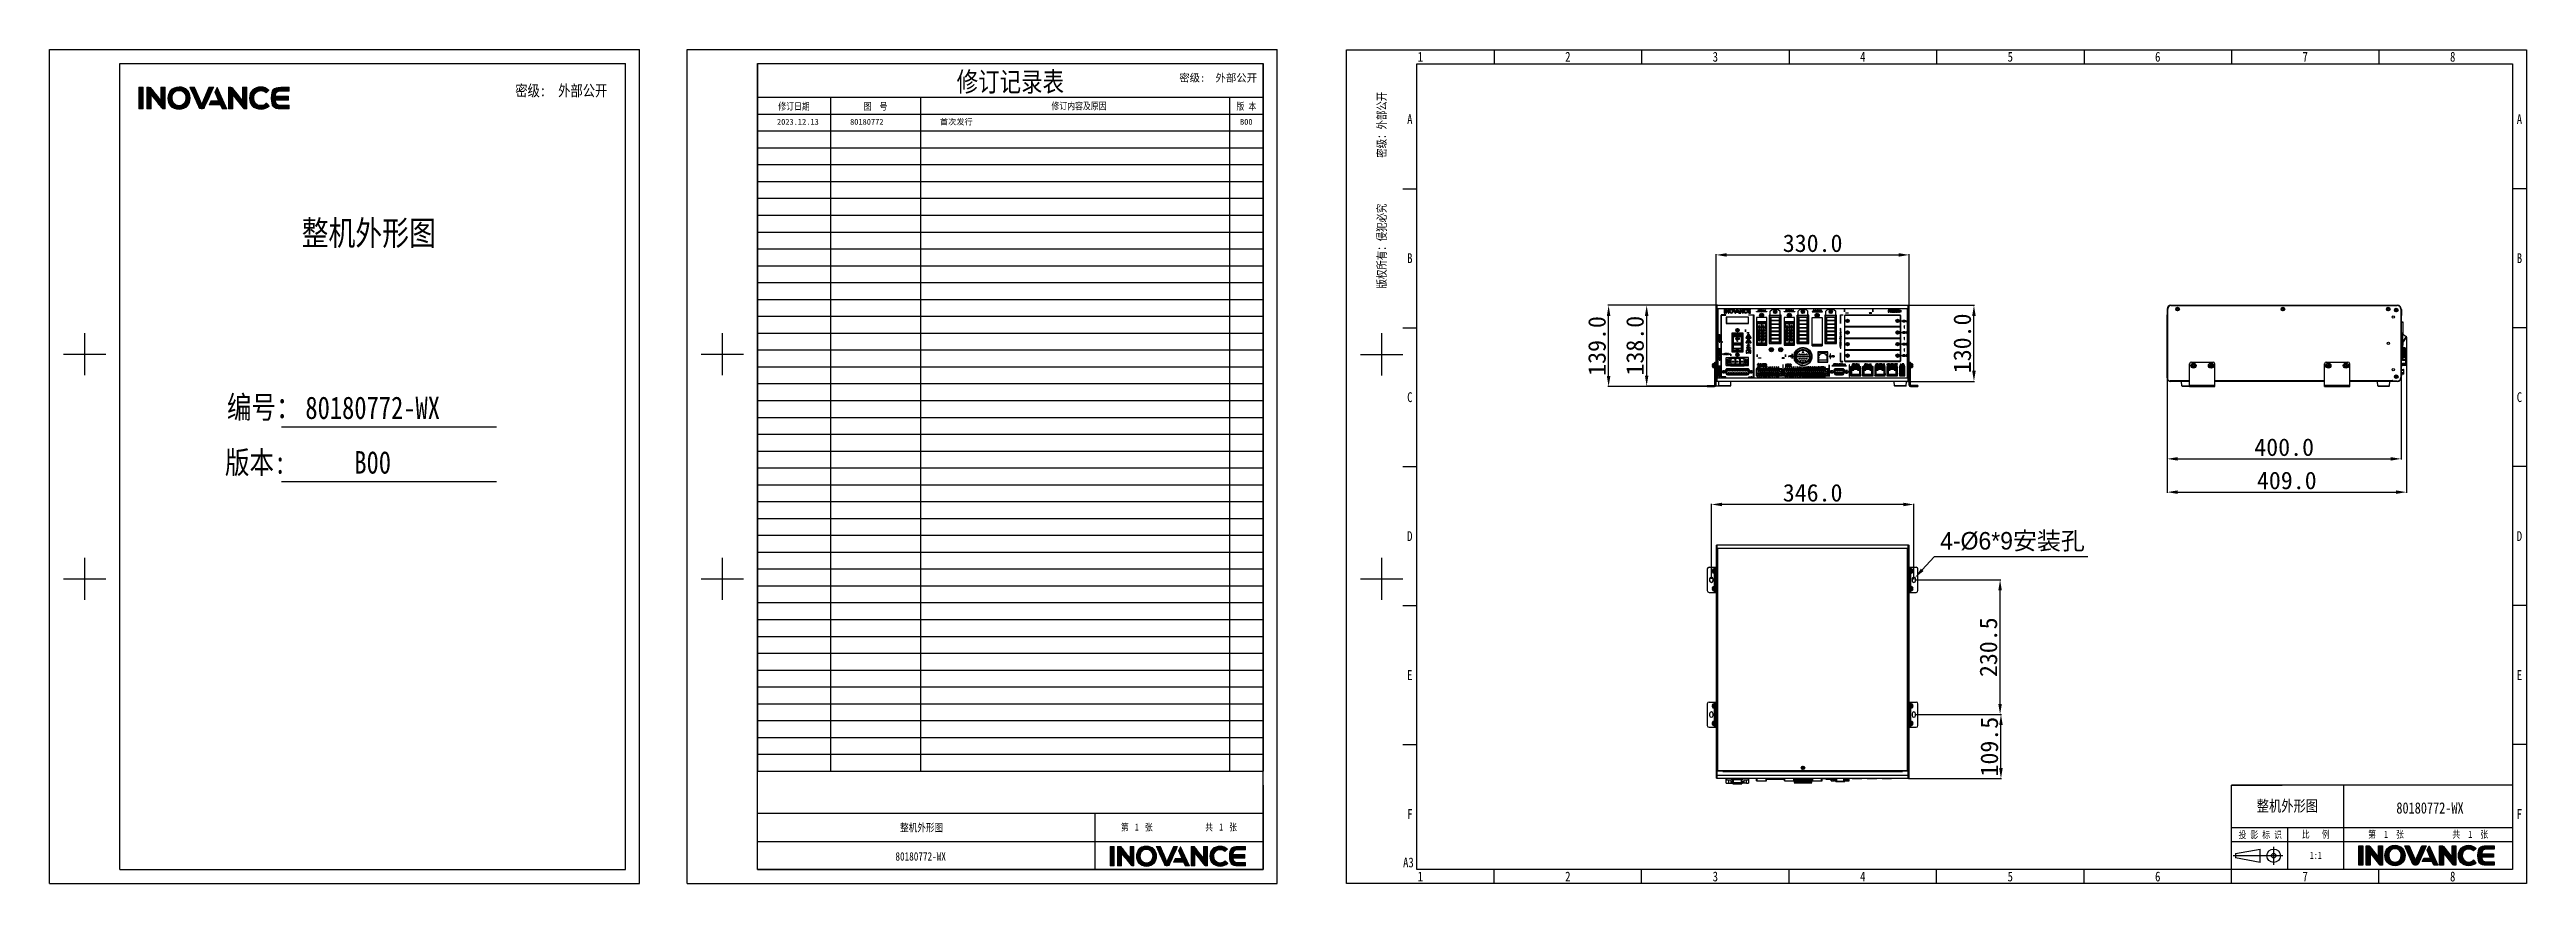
# Model space of a CAD drawing. Header units: millimetres. Extents: x 4086 to 8318, y 123 to 1549.
import ezdxf
from ezdxf.enums import TextEntityAlignment as Align

# ---------------------------------------------------------------- set-up
doc = ezdxf.new("R2010")
doc.units = ezdxf.units.MM
for name, color, linetype in [('00_COMPONENTS', 7, 'Continuous'), ('20_ALL_FEATURES', 7, 'Continuous'), ('Drawing', 7, 'Continuous'), ('layer 3', 7, 'Continuous'), ('logo-蓝色', 142, 'Continuous'), ('尺寸', 3, 'Continuous')]:
    doc.layers.add(name, color=color, linetype=linetype)
doc.styles.get("Standard").update_dxf_attribs({"font": ''})
doc.styles.add('仿宋体', font='STFANGSO.TTF', dxfattribs={"width": 0.8})
doc.styles.get('Standard').set_extended_font_data('SimSun')
doc.dimstyles.get("Standard").update_dxf_attribs({"dimscale": 6, "dimtxt": 5, "dimasz": 3, "dimexe": 0.18, "dimexo": 0.0625, "dimgap": 0.8, "dimtad": 1, "dimtoh": 1, "dimdec": 1, "dimzin": 0, "dimdsep": 46, "dimtxsty": 'Standard', "dimcen": 0.09, "dimclrd": 256, "dimclre": 256, "dimclrt": 256, "dimadec": 0, "dimazin": 2, "dimtfac": 1, "dimtdec": 1, "dimtofl": 0, "dimtmove": 0, "dimatfit": 3, "dimfxl": 0, "dimtolj": 1, "dimtzin": 0, "dimarcsym": 0})

msp = doc.modelspace()

# ---------------------------------------------------------------- texts
at = {"char_height": 10, "attachment_point": 1}
for s, width, insert in [('2023.12.13', 72.2933, (5328.77, 1430.53)), ('80180772', 72.2933, (5453.6, 1430.53)), ('首次发行', 72.2933, (5607.25, 1430.53)), ('B00', 23.6117, (6119.98, 1430.53))]:
    msp.add_mtext_dynamic_manual_height_columns(s, width=width, gutter_width=12.5, heights=[0], dxfattribs=dict(at, insert=insert))

# ---------------------------------------------------------------- blocks, each defined once
blk = doc.blocks.new('3')
at = {"layer": 'logo-蓝色'}
h = blk.add_hatch(color=256, dxfattribs=at)
h.dxf.hatch_style = 1
edge = h.paths.add_edge_path()
edge.add_spline(control_points=[(8031.7, 154.4), (8031.7, 154.4), (8038.3, 154.4), (8038.3, 154.4), (8038.3, 154.4), (8038.3, 154.4), (8038.3, 187.8), (8038.3, 187.8), (8038.3, 187.8), (8038.3, 187.8), (8031.7, 187.8), (8031.7, 187.8), (8031.7, 187.8), (8031.7, 187.8), (8031.7, 154.4), (8031.7, 154.4)], knot_values=[0, 0, 0, 0, 0.25, 0.25, 0.25, 0.25, 0.5, 0.5, 0.5, 0.5, 0.75, 0.75, 0.75, 0.75, 1, 1, 1, 1], degree=3, periodic=1)
h = blk.add_hatch(color=256, dxfattribs=at)
h.dxf.hatch_style = 1
edge = h.paths.add_edge_path()
edge.add_spline(control_points=[(8065.4, 187.8), (8065.4, 187.8), (8065.4, 167.7), (8065.4, 167.7), (8065.4, 167.7), (8065.4, 167.7), (8050.7, 186.3), (8050.7, 186.3), (8050.7, 186.3), (8050, 187.2), (8049, 187.8), (8047.8, 187.8), (8047.8, 187.8), (8047.8, 187.8), (8044.2, 187.8), (8044.2, 187.8), (8044.2, 187.8), (8044.2, 187.8), (8044.2, 154.3), (8044.2, 154.3), (8044.2, 154.3), (8044.2, 154.3), (8050.8, 154.3), (8050.8, 154.3), (8050.8, 154.3), (8050.8, 154.3), (8050.8, 176.2), (8050.8, 176.2), (8050.8, 176.2), (8050.8, 176.2), (8067.4, 155.4), (8067.4, 155.4), (8067.4, 155.4), (8067.8, 154.7), (8068.6, 154.3), (8069.4, 154.3), (8069.4, 154.3), (8069.4, 154.3), (8072, 154.3), (8072, 154.3), (8072, 154.3), (8072, 154.3), (8072, 187.8), (8072, 187.8), (8072, 187.8), (8072, 187.8), (8065.4, 187.8), (8065.4, 187.8)], knot_values=[0, 0, 0, 0, 0.083333, 0.083333, 0.083333, 0.083333, 0.166667, 0.166667, 0.166667, 0.166667, 0.25, 0.25, 0.25, 0.25, 0.333333, 0.333333, 0.333333, 0.333333, 0.416667, 0.416667, 0.416667, 0.416667, 0.5, 0.5, 0.5, 0.5, 0.583333, 0.583333, 0.583333, 0.583333, 0.666667, 0.666667, 0.666667, 0.666667, 0.75, 0.75, 0.75, 0.75, 0.833333, 0.833333, 0.833333, 0.833333, 0.916667, 0.916667, 0.916667, 0.916667, 1, 1, 1, 1], degree=3, periodic=1)
h = blk.add_hatch(color=256, dxfattribs=at)
h.dxf.hatch_style = 1
edge = h.paths.add_edge_path(flags=16)
edge.add_spline(control_points=[(8086, 179.5), (8087.9, 181.4), (8090.4, 182.4), (8093.5, 182.4), (8093.5, 182.4), (8096.6, 182.4), (8099.1, 181.5), (8100.9, 179.6), (8100.9, 179.6), (8103, 177.5), (8104.1, 174.3), (8104.1, 170.9), (8104.1, 170.9), (8104, 165.5), (8101.2, 159.8), (8093.5, 159.8), (8093.5, 159.8), (8085.9, 159.8), (8083, 165.5), (8082.9, 170.8), (8082.9, 170.8), (8082.8, 174.2), (8083.9, 177.4), (8086, 179.5)], knot_values=[0, 0, 0, 0, 0.166667, 0.166667, 0.166667, 0.166667, 0.333333, 0.333333, 0.333333, 0.333333, 0.5, 0.5, 0.5, 0.5, 0.666667, 0.666667, 0.666667, 0.666667, 0.833333, 0.833333, 0.833333, 0.833333, 1, 1, 1, 1], degree=3, periodic=0)
edge = h.paths.add_edge_path()
edge.add_spline(control_points=[(8093.5, 188.5), (8081.7, 188.5), (8076.3, 179.4), (8076.3, 170.9), (8076.3, 170.9), (8076.3, 166.3), (8077.8, 162.1), (8080.5, 159), (8080.5, 159), (8083.6, 155.5), (8088.1, 153.7), (8093.5, 153.7), (8093.5, 153.7), (8098.9, 153.7), (8103.4, 155.5), (8106.4, 159.1), (8106.4, 159.1), (8109.1, 162.1), (8110.6, 166.4), (8110.6, 170.9), (8110.6, 170.9), (8110.7, 175.9), (8108.9, 180.5), (8105.7, 183.7), (8105.7, 183.7), (8102.7, 186.9), (8098.4, 188.5), (8093.5, 188.5)], knot_values=[0, 0, 0, 0, 0.142857, 0.142857, 0.142857, 0.142857, 0.285714, 0.285714, 0.285714, 0.285714, 0.428571, 0.428571, 0.428571, 0.428571, 0.571429, 0.571429, 0.571429, 0.571429, 0.714286, 0.714286, 0.714286, 0.714286, 0.857143, 0.857143, 0.857143, 0.857143, 1, 1, 1, 1], degree=3, periodic=0)
h = blk.add_hatch(color=256, dxfattribs=at)
h.dxf.hatch_style = 1
edge = h.paths.add_edge_path()
edge.add_spline(control_points=[(8139.4, 187.8), (8139.4, 187.8), (8128.4, 162.3), (8128.4, 162.3), (8128.4, 162.3), (8128.4, 162.3), (8117.5, 187.8), (8117.5, 187.8), (8117.5, 187.8), (8117.5, 187.8), (8110.1, 187.8), (8110.1, 187.8), (8110.1, 187.8), (8110.1, 187.8), (8124.1, 156.5), (8124.1, 156.5), (8124.1, 156.5), (8124.7, 155.3), (8125.9, 154.4), (8127.4, 154.4), (8127.4, 154.4), (8127.4, 154.4), (8127.4, 154.4), (8127.4, 154.4), (8127.4, 154.4), (8127.4, 154.4), (8129.4, 154.4), (8129.4, 154.4), (8129.4, 154.4), (8129.4, 154.4), (8129.5, 154.4), (8129.5, 154.4), (8129.5, 154.4), (8130.9, 154.4), (8132.2, 155.3), (8132.8, 156.5), (8132.8, 156.5), (8132.8, 156.5), (8146.8, 187.8), (8146.8, 187.8), (8146.8, 187.8), (8146.8, 187.8), (8139.4, 187.8), (8139.4, 187.8)], knot_values=[0, 0, 0, 0, 0.090909, 0.090909, 0.090909, 0.090909, 0.181818, 0.181818, 0.181818, 0.181818, 0.272727, 0.272727, 0.272727, 0.272727, 0.363636, 0.363636, 0.363636, 0.363636, 0.454545, 0.454545, 0.454545, 0.454545, 0.545455, 0.545455, 0.545455, 0.545455, 0.636364, 0.636364, 0.636364, 0.636364, 0.727273, 0.727273, 0.727273, 0.727273, 0.818182, 0.818182, 0.818182, 0.818182, 0.909091, 0.909091, 0.909091, 0.909091, 1, 1, 1, 1], degree=3, periodic=1)
h = blk.add_hatch(color=256, dxfattribs=at)
h.dxf.hatch_style = 1
edge = h.paths.add_edge_path()
edge.add_spline(control_points=[(8151.9, 187.8), (8151.9, 187.8), (8148.5, 180), (8148.5, 180), (8148.5, 180), (8148.5, 180), (8154.2, 166.8), (8154.2, 166.8), (8154.2, 166.8), (8154.2, 166.8), (8142.5, 166.8), (8142.5, 166.8), (8142.5, 166.8), (8142.5, 166.8), (8139.7, 160.6), (8139.7, 160.6), (8139.7, 160.6), (8139.7, 160.6), (8156.9, 160.6), (8156.9, 160.6), (8156.9, 160.6), (8156.9, 160.6), (8159.7, 154.4), (8159.7, 154.4), (8159.7, 154.4), (8159.7, 154.4), (8166.9, 154.4), (8166.9, 154.4), (8166.9, 154.4), (8166.9, 154.4), (8151.9, 187.8), (8151.9, 187.8)], knot_values=[0, 0, 0, 0, 0.125, 0.125, 0.125, 0.125, 0.25, 0.25, 0.25, 0.25, 0.375, 0.375, 0.375, 0.375, 0.5, 0.5, 0.5, 0.5, 0.625, 0.625, 0.625, 0.625, 0.75, 0.75, 0.75, 0.75, 0.875, 0.875, 0.875, 0.875, 1, 1, 1, 1], degree=3, periodic=1)
h = blk.add_hatch(color=256, dxfattribs=at)
h.dxf.hatch_style = 1
edge = h.paths.add_edge_path()
edge.add_spline(control_points=[(8190.9, 187.8), (8190.9, 187.8), (8190.9, 167.7), (8190.9, 167.7), (8190.9, 167.7), (8190.9, 167.7), (8176.2, 186.3), (8176.2, 186.3), (8176.2, 186.3), (8175.5, 187.2), (8174.5, 187.8), (8173.3, 187.8), (8173.3, 187.8), (8173.3, 187.8), (8169.7, 187.8), (8169.7, 187.8), (8169.7, 187.8), (8169.7, 187.8), (8169.7, 154.3), (8169.7, 154.3), (8169.7, 154.3), (8169.7, 154.3), (8176.3, 154.3), (8176.3, 154.3), (8176.3, 154.3), (8176.3, 154.3), (8176.3, 176.2), (8176.3, 176.2), (8176.3, 176.2), (8176.3, 176.2), (8192.9, 155.4), (8192.9, 155.4), (8192.9, 155.4), (8193.3, 154.7), (8194.1, 154.3), (8194.9, 154.3), (8194.9, 154.3), (8194.9, 154.3), (8197.5, 154.3), (8197.5, 154.3), (8197.5, 154.3), (8197.5, 154.3), (8197.5, 187.8), (8197.5, 187.8), (8197.5, 187.8), (8197.5, 187.8), (8190.9, 187.8), (8190.9, 187.8)], knot_values=[0, 0, 0, 0, 0.083333, 0.083333, 0.083333, 0.083333, 0.166667, 0.166667, 0.166667, 0.166667, 0.25, 0.25, 0.25, 0.25, 0.333333, 0.333333, 0.333333, 0.333333, 0.416667, 0.416667, 0.416667, 0.416667, 0.5, 0.5, 0.5, 0.5, 0.583333, 0.583333, 0.583333, 0.583333, 0.666667, 0.666667, 0.666667, 0.666667, 0.75, 0.75, 0.75, 0.75, 0.833333, 0.833333, 0.833333, 0.833333, 0.916667, 0.916667, 0.916667, 0.916667, 1, 1, 1, 1], degree=3, periodic=1)
h = blk.add_hatch(color=256, dxfattribs=at)
h.dxf.hatch_style = 1
edge = h.paths.add_edge_path()
edge.add_spline(control_points=[(8227.7, 163.2), (8225.7, 161.2), (8222.6, 159.9), (8219.6, 159.9), (8219.6, 159.9), (8211.4, 159.9), (8208.5, 165.6), (8208.4, 170.9), (8208.4, 170.9), (8208.4, 174.1), (8209.5, 177.1), (8211.6, 179.1), (8211.6, 179.1), (8213.5, 181.1), (8216.3, 182.1), (8219.6, 182.1), (8219.6, 182.1), (8222.6, 182.1), (8225.4, 181.1), (8227.4, 179.1), (8227.4, 179.1), (8227.4, 179.1), (8227.5, 178.9), (8227.5, 178.9), (8227.5, 178.9), (8227.5, 178.9), (8232, 183.2), (8232, 183.2), (8232, 183.2), (8232, 183.2), (8231.8, 183.4), (8231.8, 183.4), (8231.8, 183.4), (8228.4, 186.7), (8224.2, 188.5), (8219.6, 188.5), (8219.6, 188.5), (8214.4, 188.5), (8210, 186.8), (8206.8, 183.6), (8206.8, 183.6), (8203.7, 180.4), (8201.9, 175.8), (8201.9, 170.9), (8201.9, 170.9), (8201.9, 166.3), (8203.4, 162.1), (8206.1, 159), (8206.1, 159), (8209.2, 155.5), (8213.9, 153.7), (8219.6, 153.7), (8219.6, 153.7), (8224.6, 153.7), (8229, 155.4), (8232.3, 158.6), (8232.3, 158.6), (8232.3, 158.6), (8232.4, 158.8), (8232.4, 158.8), (8232.4, 158.8), (8232.4, 158.8), (8227.9, 163.4), (8227.9, 163.4), (8227.9, 163.4), (8227.9, 163.4), (8227.7, 163.2), (8227.7, 163.2)], knot_values=[0, 0, 0, 0, 0.058824, 0.058824, 0.058824, 0.058824, 0.117647, 0.117647, 0.117647, 0.117647, 0.176471, 0.176471, 0.176471, 0.176471, 0.235294, 0.235294, 0.235294, 0.235294, 0.294118, 0.294118, 0.294118, 0.294118, 0.352941, 0.352941, 0.352941, 0.352941, 0.411765, 0.411765, 0.411765, 0.411765, 0.470588, 0.470588, 0.470588, 0.470588, 0.529412, 0.529412, 0.529412, 0.529412, 0.588235, 0.588235, 0.588235, 0.588235, 0.647059, 0.647059, 0.647059, 0.647059, 0.705882, 0.705882, 0.705882, 0.705882, 0.764706, 0.764706, 0.764706, 0.764706, 0.823529, 0.823529, 0.823529, 0.823529, 0.882353, 0.882353, 0.882353, 0.882353, 0.941176, 0.941176, 0.941176, 0.941176, 1, 1, 1, 1], degree=3, periodic=0)
h = blk.add_hatch(color=256, dxfattribs=at)
h.dxf.hatch_style = 1
edge = h.paths.add_edge_path()
edge.add_spline(control_points=[(8250.3, 182), (8250.3, 182), (8262.8, 182), (8262.8, 182), (8262.8, 182), (8262.8, 182), (8262.8, 187.8), (8262.8, 187.8), (8262.8, 187.8), (8262.8, 187.8), (8250.1, 187.8), (8250.1, 187.8), (8250.1, 187.8), (8238.5, 187.8), (8235.3, 183.3), (8235.3, 171.5), (8235.3, 171.5), (8235.3, 171.5), (8235.3, 171.1), (8235.3, 171.1), (8235.3, 171.1), (8235.3, 171.1), (8235.3, 171.1), (8235.3, 171.1), (8235.3, 171.1), (8235.3, 171.1), (8235.3, 171.1), (8235.3, 171.1), (8235.3, 171.1), (8235.3, 171.1), (8235.3, 171.1), (8235.3, 171.1), (8235.3, 171.1), (8235.3, 171.1), (8235.3, 170.6), (8235.3, 170.6), (8235.3, 170.6), (8235.3, 158.8), (8238.5, 154.4), (8250.1, 154.4), (8250.1, 154.4), (8250.1, 154.4), (8262.8, 154.4), (8262.8, 154.4), (8262.8, 154.4), (8262.8, 154.4), (8262.8, 160.2), (8262.8, 160.2), (8262.8, 160.2), (8262.8, 160.2), (8250.3, 160.2), (8250.3, 160.2), (8250.3, 160.2), (8247.2, 160.2), (8244.9, 160.7), (8243.5, 162.3), (8243.5, 162.3), (8242.4, 163.6), (8241.9, 165.6), (8241.7, 168), (8241.7, 168), (8241.7, 168), (8261.7, 168), (8261.7, 168), (8261.7, 168), (8261.7, 168), (8261.7, 171.1), (8261.7, 171.1), (8261.7, 171.1), (8261.7, 171.1), (8261.7, 174.2), (8261.7, 174.2), (8261.7, 174.2), (8261.7, 174.2), (8241.7, 174.2), (8241.7, 174.2), (8241.7, 174.2), (8241.9, 176.5), (8242.4, 178.5), (8243.5, 179.8), (8243.5, 179.8), (8244.9, 181.4), (8247.2, 182), (8250.3, 182)], knot_values=[0, 0, 0, 0, 0.047619, 0.047619, 0.047619, 0.047619, 0.095238, 0.095238, 0.095238, 0.095238, 0.142857, 0.142857, 0.142857, 0.142857, 0.190476, 0.190476, 0.190476, 0.190476, 0.238095, 0.238095, 0.238095, 0.238095, 0.285714, 0.285714, 0.285714, 0.285714, 0.333333, 0.333333, 0.333333, 0.333333, 0.380952, 0.380952, 0.380952, 0.380952, 0.428571, 0.428571, 0.428571, 0.428571, 0.47619, 0.47619, 0.47619, 0.47619, 0.52381, 0.52381, 0.52381, 0.52381, 0.571429, 0.571429, 0.571429, 0.571429, 0.619048, 0.619048, 0.619048, 0.619048, 0.666667, 0.666667, 0.666667, 0.666667, 0.714286, 0.714286, 0.714286, 0.714286, 0.761905, 0.761905, 0.761905, 0.761905, 0.809524, 0.809524, 0.809524, 0.809524, 0.857143, 0.857143, 0.857143, 0.857143, 0.904762, 0.904762, 0.904762, 0.904762, 0.952381, 0.952381, 0.952381, 0.952381, 1, 1, 1, 1], degree=3, periodic=0)
at = {"color": 2}
for p, q in [((6554.1, 1548.8), (6554.1, 1524.8)), ((6806.1, 1548.8), (6806.1, 1524.8)), ((7058.1, 1548.8), (7058.1, 1524.8)), ((7310.1, 1548.8), (7310.1, 1524.8)), ((7562.1, 1548.8), (7562.1, 1524.8)), ((7814.1, 1548.8), (7814.1, 1524.8)), ((8066.1, 1548.8), (8066.1, 1524.8)), ((6398.1, 1311.2), (6422.1, 1311.2)), ((8318.1, 1311.2), (8294.1, 1311.2)), ((6362.1, 992), (6362.1, 1064)), ((6398.1, 1073.6), (6422.1, 1073.6)), ((8318.1, 1073.6), (8294.1, 1073.6)), ((6326.1, 1028), (6398.1, 1028)), ((6398.1, 836), (6422.1, 836)), ((8318.1, 836), (8294.1, 836)), ((6362.1, 608), (6362.1, 680)), ((6326.1, 644), (6398.1, 644)), ((6398.1, 598.4), (6422.1, 598.4)), ((8318.1, 598.4), (8294.1, 598.4)), ((6398.1, 360.8), (6422.1, 360.8)), ((8318.1, 360.8), (8294.1, 360.8)), ((8294.1, 291.2), (7814.1, 291.2)), ((7814.1, 147.2), (7814.1, 291.2)), ((7814.1, 291.2), (7900.5, 291.2)), ((8006.1, 147.2), (8006.1, 291.2)), ((7814.1, 147.2), (7814.1, 219.2)), ((7814.1, 219.2), (7900.5, 219.2)), ((7814.1, 219.2), (8294.1, 219.2)), ((7910.1, 147.2), (7910.1, 219.2)), ((7814.1, 195.2), (8006.1, 195.2)), ((7901.6, 170.7), (7817.1, 170.7)), ((7821, 174.6), (7863.2, 182.2)), ((7821, 174.6), (7821, 166.9)), ((7863.2, 159.2), (7863.2, 182.2)), ((7886.2, 155.4), (7886.2, 186.1)), ((6554.1, 123.2), (6554.1, 147.2)), ((6806.1, 123.2), (6806.1, 147.2)), ((7058.1, 123.2), (7058.1, 147.2)), ((7310.1, 123.2), (7310.1, 147.2)), ((7562.1, 123.2), (7562.1, 147.2)), ((7814.1, 123.2), (7814.1, 147.2)), ((7863.2, 159.2), (7821, 166.9)), ((8066.1, 123.2), (8066.1, 147.2))]:
    blk.add_line(p, q, dxfattribs=at)
for points in [[(6302.1, 123.2), (6302.1, 1548.8), (8318.1, 1548.8), (8318.1, 123.2)], [(6422.1, 147.2), (6422.1, 1524.8), (8294.1, 1524.8), (8294.1, 147.2)], [(8006.1, 195.2), (8294.1, 195.2), (8294.1, 147.2), (8006.1, 147.2)]]:
    blk.add_lwpolyline(points, close=True, dxfattribs=at)
for radius in [11.5, 3.84]:
    blk.add_circle((7886.2, 170.7), radius, dxfattribs=at)
at = {"layer": 'logo-蓝色'}
for points, knots in [([(8031.7, 154.4), (8031.7, 154.4), (8038.3, 154.4), (8038.3, 154.4), (8038.3, 154.4), (8038.3, 154.4), (8038.3, 187.8), (8038.3, 187.8), (8038.3, 187.8), (8038.3, 187.8), (8031.7, 187.8), (8031.7, 187.8), (8031.7, 187.8), (8031.7, 187.8), (8031.7, 154.4), (8031.7, 154.4)], [0, 0, 0, 0, 0.25, 0.25, 0.25, 0.25, 0.5, 0.5, 0.5, 0.5, 0.75, 0.75, 0.75, 0.75, 1, 1, 1, 1]), ([(8065.4, 187.8), (8065.4, 187.8), (8065.4, 167.7), (8065.4, 167.7), (8065.4, 167.7), (8065.4, 167.7), (8050.7, 186.3), (8050.7, 186.3), (8050.7, 186.3), (8050, 187.2), (8049, 187.8), (8047.8, 187.8), (8047.8, 187.8), (8047.8, 187.8), (8044.2, 187.8), (8044.2, 187.8), (8044.2, 187.8), (8044.2, 187.8), (8044.2, 154.3), (8044.2, 154.3), (8044.2, 154.3), (8044.2, 154.3), (8050.8, 154.3), (8050.8, 154.3), (8050.8, 154.3), (8050.8, 154.3), (8050.8, 176.2), (8050.8, 176.2), (8050.8, 176.2), (8050.8, 176.2), (8067.4, 155.4), (8067.4, 155.4), (8067.4, 155.4), (8067.8, 154.7), (8068.6, 154.3), (8069.4, 154.3), (8069.4, 154.3), (8069.4, 154.3), (8072, 154.3), (8072, 154.3), (8072, 154.3), (8072, 154.3), (8072, 187.8), (8072, 187.8), (8072, 187.8), (8072, 187.8), (8065.4, 187.8), (8065.4, 187.8)], [0, 0, 0, 0, 0.083333, 0.083333, 0.083333, 0.083333, 0.166667, 0.166667, 0.166667, 0.166667, 0.25, 0.25, 0.25, 0.25, 0.333333, 0.333333, 0.333333, 0.333333, 0.416667, 0.416667, 0.416667, 0.416667, 0.5, 0.5, 0.5, 0.5, 0.583333, 0.583333, 0.583333, 0.583333, 0.666667, 0.666667, 0.666667, 0.666667, 0.75, 0.75, 0.75, 0.75, 0.833333, 0.833333, 0.833333, 0.833333, 0.916667, 0.916667, 0.916667, 0.916667, 1, 1, 1, 1]), ([(8093.5, 188.5), (8081.7, 188.5), (8076.3, 179.4), (8076.3, 170.9), (8076.3, 170.9), (8076.3, 166.3), (8077.8, 162.1), (8080.5, 159), (8080.5, 159), (8083.6, 155.5), (8088.1, 153.7), (8093.5, 153.7), (8093.5, 153.7), (8098.9, 153.7), (8103.4, 155.5), (8106.4, 159.1), (8106.4, 159.1), (8109.1, 162.1), (8110.6, 166.4), (8110.6, 170.9), (8110.6, 170.9), (8110.7, 175.9), (8108.9, 180.5), (8105.7, 183.7), (8105.7, 183.7), (8102.7, 186.9), (8098.4, 188.5), (8093.5, 188.5)], [0, 0, 0, 0, 0.142857, 0.142857, 0.142857, 0.142857, 0.285714, 0.285714, 0.285714, 0.285714, 0.428571, 0.428571, 0.428571, 0.428571, 0.571429, 0.571429, 0.571429, 0.571429, 0.714286, 0.714286, 0.714286, 0.714286, 0.857143, 0.857143, 0.857143, 0.857143, 1, 1, 1, 1]), ([(8086, 179.5), (8087.9, 181.4), (8090.4, 182.4), (8093.5, 182.4), (8093.5, 182.4), (8096.6, 182.4), (8099.1, 181.5), (8100.9, 179.6), (8100.9, 179.6), (8103, 177.5), (8104.1, 174.3), (8104.1, 170.9), (8104.1, 170.9), (8104, 165.5), (8101.2, 159.8), (8093.5, 159.8), (8093.5, 159.8), (8085.9, 159.8), (8083, 165.5), (8082.9, 170.8), (8082.9, 170.8), (8082.8, 174.2), (8083.9, 177.4), (8086, 179.5)], [0, 0, 0, 0, 0.166667, 0.166667, 0.166667, 0.166667, 0.333333, 0.333333, 0.333333, 0.333333, 0.5, 0.5, 0.5, 0.5, 0.666667, 0.666667, 0.666667, 0.666667, 0.833333, 0.833333, 0.833333, 0.833333, 1, 1, 1, 1]), ([(8139.4, 187.8), (8139.4, 187.8), (8128.4, 162.3), (8128.4, 162.3), (8128.4, 162.3), (8128.4, 162.3), (8117.5, 187.8), (8117.5, 187.8), (8117.5, 187.8), (8117.5, 187.8), (8110.1, 187.8), (8110.1, 187.8), (8110.1, 187.8), (8110.1, 187.8), (8124.1, 156.5), (8124.1, 156.5), (8124.1, 156.5), (8124.7, 155.3), (8125.9, 154.4), (8127.4, 154.4), (8127.4, 154.4), (8127.4, 154.4), (8127.4, 154.4), (8127.4, 154.4), (8127.4, 154.4), (8127.4, 154.4), (8129.4, 154.4), (8129.4, 154.4), (8129.4, 154.4), (8129.4, 154.4), (8129.5, 154.4), (8129.5, 154.4), (8129.5, 154.4), (8130.9, 154.4), (8132.2, 155.3), (8132.8, 156.5), (8132.8, 156.5), (8132.8, 156.5), (8146.8, 187.8), (8146.8, 187.8), (8146.8, 187.8), (8146.8, 187.8), (8139.4, 187.8), (8139.4, 187.8)], [0, 0, 0, 0, 0.090909, 0.090909, 0.090909, 0.090909, 0.181818, 0.181818, 0.181818, 0.181818, 0.272727, 0.272727, 0.272727, 0.272727, 0.363636, 0.363636, 0.363636, 0.363636, 0.454545, 0.454545, 0.454545, 0.454545, 0.545455, 0.545455, 0.545455, 0.545455, 0.636364, 0.636364, 0.636364, 0.636364, 0.727273, 0.727273, 0.727273, 0.727273, 0.818182, 0.818182, 0.818182, 0.818182, 0.909091, 0.909091, 0.909091, 0.909091, 1, 1, 1, 1]), ([(8151.9, 187.8), (8151.9, 187.8), (8148.5, 180), (8148.5, 180), (8148.5, 180), (8148.5, 180), (8154.2, 166.8), (8154.2, 166.8), (8154.2, 166.8), (8154.2, 166.8), (8142.5, 166.8), (8142.5, 166.8), (8142.5, 166.8), (8142.5, 166.8), (8139.7, 160.6), (8139.7, 160.6), (8139.7, 160.6), (8139.7, 160.6), (8156.9, 160.6), (8156.9, 160.6), (8156.9, 160.6), (8156.9, 160.6), (8159.7, 154.4), (8159.7, 154.4), (8159.7, 154.4), (8159.7, 154.4), (8166.9, 154.4), (8166.9, 154.4), (8166.9, 154.4), (8166.9, 154.4), (8151.9, 187.8), (8151.9, 187.8)], [0, 0, 0, 0, 0.125, 0.125, 0.125, 0.125, 0.25, 0.25, 0.25, 0.25, 0.375, 0.375, 0.375, 0.375, 0.5, 0.5, 0.5, 0.5, 0.625, 0.625, 0.625, 0.625, 0.75, 0.75, 0.75, 0.75, 0.875, 0.875, 0.875, 0.875, 1, 1, 1, 1]), ([(8190.9, 187.8), (8190.9, 187.8), (8190.9, 167.7), (8190.9, 167.7), (8190.9, 167.7), (8190.9, 167.7), (8176.2, 186.3), (8176.2, 186.3), (8176.2, 186.3), (8175.5, 187.2), (8174.5, 187.8), (8173.3, 187.8), (8173.3, 187.8), (8173.3, 187.8), (8169.7, 187.8), (8169.7, 187.8), (8169.7, 187.8), (8169.7, 187.8), (8169.7, 154.3), (8169.7, 154.3), (8169.7, 154.3), (8169.7, 154.3), (8176.3, 154.3), (8176.3, 154.3), (8176.3, 154.3), (8176.3, 154.3), (8176.3, 176.2), (8176.3, 176.2), (8176.3, 176.2), (8176.3, 176.2), (8192.9, 155.4), (8192.9, 155.4), (8192.9, 155.4), (8193.3, 154.7), (8194.1, 154.3), (8194.9, 154.3), (8194.9, 154.3), (8194.9, 154.3), (8197.5, 154.3), (8197.5, 154.3), (8197.5, 154.3), (8197.5, 154.3), (8197.5, 187.8), (8197.5, 187.8), (8197.5, 187.8), (8197.5, 187.8), (8190.9, 187.8), (8190.9, 187.8)], [0, 0, 0, 0, 0.083333, 0.083333, 0.083333, 0.083333, 0.166667, 0.166667, 0.166667, 0.166667, 0.25, 0.25, 0.25, 0.25, 0.333333, 0.333333, 0.333333, 0.333333, 0.416667, 0.416667, 0.416667, 0.416667, 0.5, 0.5, 0.5, 0.5, 0.583333, 0.583333, 0.583333, 0.583333, 0.666667, 0.666667, 0.666667, 0.666667, 0.75, 0.75, 0.75, 0.75, 0.833333, 0.833333, 0.833333, 0.833333, 0.916667, 0.916667, 0.916667, 0.916667, 1, 1, 1, 1]), ([(8227.7, 163.2), (8225.7, 161.2), (8222.6, 159.9), (8219.6, 159.9), (8219.6, 159.9), (8211.4, 159.9), (8208.5, 165.6), (8208.4, 170.9), (8208.4, 170.9), (8208.4, 174.1), (8209.5, 177.1), (8211.6, 179.1), (8211.6, 179.1), (8213.5, 181.1), (8216.3, 182.1), (8219.6, 182.1), (8219.6, 182.1), (8222.6, 182.1), (8225.4, 181.1), (8227.4, 179.1), (8227.4, 179.1), (8227.4, 179.1), (8227.5, 178.9), (8227.5, 178.9), (8227.5, 178.9), (8227.5, 178.9), (8232, 183.2), (8232, 183.2), (8232, 183.2), (8232, 183.2), (8231.8, 183.4), (8231.8, 183.4), (8231.8, 183.4), (8228.4, 186.7), (8224.2, 188.5), (8219.6, 188.5), (8219.6, 188.5), (8214.4, 188.5), (8210, 186.8), (8206.8, 183.6), (8206.8, 183.6), (8203.7, 180.4), (8201.9, 175.8), (8201.9, 170.9), (8201.9, 170.9), (8201.9, 166.3), (8203.4, 162.1), (8206.1, 159), (8206.1, 159), (8209.2, 155.5), (8213.9, 153.7), (8219.6, 153.7), (8219.6, 153.7), (8224.6, 153.7), (8229, 155.4), (8232.3, 158.6), (8232.3, 158.6), (8232.3, 158.6), (8232.4, 158.8), (8232.4, 158.8), (8232.4, 158.8), (8232.4, 158.8), (8227.9, 163.4), (8227.9, 163.4), (8227.9, 163.4), (8227.9, 163.4), (8227.7, 163.2), (8227.7, 163.2)], [0, 0, 0, 0, 0.058824, 0.058824, 0.058824, 0.058824, 0.117647, 0.117647, 0.117647, 0.117647, 0.176471, 0.176471, 0.176471, 0.176471, 0.235294, 0.235294, 0.235294, 0.235294, 0.294118, 0.294118, 0.294118, 0.294118, 0.352941, 0.352941, 0.352941, 0.352941, 0.411765, 0.411765, 0.411765, 0.411765, 0.470588, 0.470588, 0.470588, 0.470588, 0.529412, 0.529412, 0.529412, 0.529412, 0.588235, 0.588235, 0.588235, 0.588235, 0.647059, 0.647059, 0.647059, 0.647059, 0.705882, 0.705882, 0.705882, 0.705882, 0.764706, 0.764706, 0.764706, 0.764706, 0.823529, 0.823529, 0.823529, 0.823529, 0.882353, 0.882353, 0.882353, 0.882353, 0.941176, 0.941176, 0.941176, 0.941176, 1, 1, 1, 1]), ([(8250.3, 182), (8250.3, 182), (8262.8, 182), (8262.8, 182), (8262.8, 182), (8262.8, 182), (8262.8, 187.8), (8262.8, 187.8), (8262.8, 187.8), (8262.8, 187.8), (8250.1, 187.8), (8250.1, 187.8), (8250.1, 187.8), (8238.5, 187.8), (8235.3, 183.3), (8235.3, 171.5), (8235.3, 171.5), (8235.3, 171.5), (8235.3, 171.1), (8235.3, 171.1), (8235.3, 171.1), (8235.3, 171.1), (8235.3, 171.1), (8235.3, 171.1), (8235.3, 171.1), (8235.3, 171.1), (8235.3, 171.1), (8235.3, 171.1), (8235.3, 171.1), (8235.3, 171.1), (8235.3, 171.1), (8235.3, 171.1), (8235.3, 171.1), (8235.3, 171.1), (8235.3, 170.6), (8235.3, 170.6), (8235.3, 170.6), (8235.3, 158.8), (8238.5, 154.4), (8250.1, 154.4), (8250.1, 154.4), (8250.1, 154.4), (8262.8, 154.4), (8262.8, 154.4), (8262.8, 154.4), (8262.8, 154.4), (8262.8, 160.2), (8262.8, 160.2), (8262.8, 160.2), (8262.8, 160.2), (8250.3, 160.2), (8250.3, 160.2), (8250.3, 160.2), (8247.2, 160.2), (8244.9, 160.7), (8243.5, 162.3), (8243.5, 162.3), (8242.4, 163.6), (8241.9, 165.6), (8241.7, 168), (8241.7, 168), (8241.7, 168), (8261.7, 168), (8261.7, 168), (8261.7, 168), (8261.7, 168), (8261.7, 171.1), (8261.7, 171.1), (8261.7, 171.1), (8261.7, 171.1), (8261.7, 174.2), (8261.7, 174.2), (8261.7, 174.2), (8261.7, 174.2), (8241.7, 174.2), (8241.7, 174.2), (8241.7, 174.2), (8241.9, 176.5), (8242.4, 178.5), (8243.5, 179.8), (8243.5, 179.8), (8244.9, 181.4), (8247.2, 182), (8250.3, 182)], [0, 0, 0, 0, 0.047619, 0.047619, 0.047619, 0.047619, 0.095238, 0.095238, 0.095238, 0.095238, 0.142857, 0.142857, 0.142857, 0.142857, 0.190476, 0.190476, 0.190476, 0.190476, 0.238095, 0.238095, 0.238095, 0.238095, 0.285714, 0.285714, 0.285714, 0.285714, 0.333333, 0.333333, 0.333333, 0.333333, 0.380952, 0.380952, 0.380952, 0.380952, 0.428571, 0.428571, 0.428571, 0.428571, 0.47619, 0.47619, 0.47619, 0.47619, 0.52381, 0.52381, 0.52381, 0.52381, 0.571429, 0.571429, 0.571429, 0.571429, 0.619048, 0.619048, 0.619048, 0.619048, 0.666667, 0.666667, 0.666667, 0.666667, 0.714286, 0.714286, 0.714286, 0.714286, 0.761905, 0.761905, 0.761905, 0.761905, 0.809524, 0.809524, 0.809524, 0.809524, 0.857143, 0.857143, 0.857143, 0.857143, 0.904762, 0.904762, 0.904762, 0.904762, 0.952381, 0.952381, 0.952381, 0.952381, 1, 1, 1, 1])]:
    blk.add_open_spline(points, degree=3, knots=knots, dxfattribs=at)
at = {"color": 2, "width": 0.8}
for s, height, p in [('1', 16.8, (6428.1, 1536.8)), ('2', 16.8, (6680.1, 1536.8)), ('3', 16.8, (6932.1, 1536.8)), ('4', 16.8, (7184.1, 1536.8)), ('5', 16.8, (7436.1, 1536.8)), ('6', 16.8, (7688.1, 1536.8)), ('7', 16.8, (7940.1, 1536.8)), ('8', 16.8, (8192.1, 1536.8)), ('A', 16.8, (6410.1, 1430)), ('A', 16.8, (8306.1, 1430)), ('B', 16.8, (6410.1, 1192.4)), ('B', 16.8, (8306.1, 1192.4)), ('C', 16.8, (6410.1, 954.8)), ('C', 16.8, (8306.1, 954.8)), ('D', 16.8, (6410.1, 717.2)), ('D', 16.8, (8306.1, 717.2)), ('E', 16.8, (6410.1, 479.6)), ('E', 16.8, (8306.1, 479.6)), ('F', 16.8, (6410.1, 242)), ('投 影 标 识', 12, (7863.2, 206.4)), ('比   例', 12, (7958.1, 207.2)), ('第     张', 12, (8078.1, 207.2)), ('共     张', 12, (8222.1, 207.2)), ('F', 16.8, (8306.1, 242)), ('A3', 16.8, (6407.7, 159.2)), ('1', 16.8, (6428.1, 135.2)), ('2', 16.8, (6680.1, 135.2)), ('3', 16.8, (6932.1, 135.2)), ('4', 16.8, (7184.1, 135.2)), ('5', 16.8, (7436.1, 135.2)), ('6', 16.8, (7688.1, 135.2)), ('7', 16.8, (7940.1, 135.2)), ('8', 16.8, (8192.1, 135.2))]:
    blk.add_text(s, height=height, dxfattribs=at).set_placement(p, align=Align.MIDDLE_CENTER)
blk.add_text('版权所有：侵犯必究          密级：外部公开', height=14.4, rotation=90, dxfattribs=at).set_placement((6362.1, 1308.8), align=Align.MIDDLE_CENTER)
for tag, height, p in [('整机外形图', 19.2, (7909.6, 256.2)), ('当前页', 12, (8078.1, 207.2)), ('总页数', 12, (8222.1, 207.2))]:
    blk.add_attdef(tag, text='', height=height, dxfattribs=at).set_placement(p, align=Align.MIDDLE)
at = {"color": 7, "width": 0.8}
for tag, height, p in [('编号', 19.2, (8153.3, 252.3)), ('比例', 12, (7958.1, 171.2))]:
    blk.add_attdef(tag, text='', height=height, dxfattribs=at).set_placement(p, align=Align.MIDDLE)
blk = doc.blocks.new('1')
at = {"layer": 'logo-蓝色'}
h = blk.add_hatch(color=256, dxfattribs=at)
h.dxf.hatch_style = 1
edge = h.paths.add_edge_path()
edge.add_spline(control_points=[(4238.3, 1447.6), (4238.3, 1447.6), (4245.7, 1447.6), (4245.7, 1447.6), (4245.7, 1447.6), (4245.7, 1447.6), (4245.7, 1484.7), (4245.7, 1484.7), (4245.7, 1484.7), (4245.7, 1484.7), (4238.3, 1484.7), (4238.3, 1484.7), (4238.3, 1484.7), (4238.3, 1484.7), (4238.3, 1447.6), (4238.3, 1447.6)], knot_values=[0, 0, 0, 0, 0.25, 0.25, 0.25, 0.25, 0.5, 0.5, 0.5, 0.5, 0.75, 0.75, 0.75, 0.75, 1, 1, 1, 1], degree=3, periodic=1)
h = blk.add_hatch(color=256, dxfattribs=at)
h.dxf.hatch_style = 1
edge = h.paths.add_edge_path()
edge.add_spline(control_points=[(4275.8, 1484.8), (4275.8, 1484.8), (4275.8, 1462.4), (4275.8, 1462.4), (4275.8, 1462.4), (4275.8, 1462.4), (4259.4, 1483.1), (4259.4, 1483.1), (4259.4, 1483.1), (4258.7, 1484.1), (4257.5, 1484.7), (4256.2, 1484.7), (4256.2, 1484.7), (4256.2, 1484.7), (4252.2, 1484.7), (4252.2, 1484.7), (4252.2, 1484.7), (4252.2, 1484.7), (4252.2, 1447.6), (4252.2, 1447.6), (4252.2, 1447.6), (4252.2, 1447.6), (4259.6, 1447.6), (4259.6, 1447.6), (4259.6, 1447.6), (4259.6, 1447.6), (4259.6, 1471.8), (4259.6, 1471.8), (4259.6, 1471.8), (4259.6, 1471.8), (4278, 1448.7), (4278, 1448.7), (4278, 1448.7), (4278.5, 1448), (4279.3, 1447.6), (4280.3, 1447.6), (4280.3, 1447.6), (4280.3, 1447.6), (4283.2, 1447.6), (4283.2, 1447.6), (4283.2, 1447.6), (4283.2, 1447.6), (4283.2, 1484.8), (4283.2, 1484.8), (4283.2, 1484.8), (4283.2, 1484.8), (4275.8, 1484.8), (4275.8, 1484.8)], knot_values=[0, 0, 0, 0, 0.083333, 0.083333, 0.083333, 0.083333, 0.166667, 0.166667, 0.166667, 0.166667, 0.25, 0.25, 0.25, 0.25, 0.333333, 0.333333, 0.333333, 0.333333, 0.416667, 0.416667, 0.416667, 0.416667, 0.5, 0.5, 0.5, 0.5, 0.583333, 0.583333, 0.583333, 0.583333, 0.666667, 0.666667, 0.666667, 0.666667, 0.75, 0.75, 0.75, 0.75, 0.833333, 0.833333, 0.833333, 0.833333, 0.916667, 0.916667, 0.916667, 0.916667, 1, 1, 1, 1], degree=3, periodic=1)
h = blk.add_hatch(color=256, dxfattribs=at)
h.dxf.hatch_style = 1
edge = h.paths.add_edge_path(flags=16)
edge.add_spline(control_points=[(4298.7, 1475.5), (4300.8, 1477.7), (4303.6, 1478.8), (4307, 1478.8), (4307, 1478.8), (4310.4, 1478.8), (4313.2, 1477.7), (4315.3, 1475.6), (4315.3, 1475.6), (4317.6, 1473.2), (4318.8, 1469.7), (4318.8, 1465.9), (4318.8, 1465.9), (4318.7, 1460), (4315.5, 1453.6), (4307, 1453.6), (4307, 1453.6), (4298.6, 1453.6), (4295.4, 1459.9), (4295.2, 1465.8), (4295.2, 1465.8), (4295.1, 1469.6), (4296.4, 1473.2), (4298.7, 1475.5)], knot_values=[0, 0, 0, 0, 0.166667, 0.166667, 0.166667, 0.166667, 0.333333, 0.333333, 0.333333, 0.333333, 0.5, 0.5, 0.5, 0.5, 0.666667, 0.666667, 0.666667, 0.666667, 0.833333, 0.833333, 0.833333, 0.833333, 1, 1, 1, 1], degree=3, periodic=0)
edge = h.paths.add_edge_path()
edge.add_spline(control_points=[(4307, 1485.5), (4293.9, 1485.5), (4287.9, 1475.4), (4287.9, 1465.9), (4287.9, 1465.9), (4287.9, 1460.8), (4289.6, 1456.1), (4292.6, 1452.7), (4292.6, 1452.7), (4296, 1448.9), (4301, 1446.8), (4307, 1446.8), (4307, 1446.8), (4313, 1446.8), (4318, 1448.9), (4321.4, 1452.8), (4321.4, 1452.8), (4324.3, 1456.2), (4326, 1460.9), (4326.1, 1466), (4326.1, 1466), (4326.1, 1471.5), (4324.1, 1476.7), (4320.6, 1480.2), (4320.6, 1480.2), (4317.2, 1483.7), (4312.5, 1485.5), (4307, 1485.5)], knot_values=[0, 0, 0, 0, 0.142857, 0.142857, 0.142857, 0.142857, 0.285714, 0.285714, 0.285714, 0.285714, 0.428571, 0.428571, 0.428571, 0.428571, 0.571429, 0.571429, 0.571429, 0.571429, 0.714286, 0.714286, 0.714286, 0.714286, 0.857143, 0.857143, 0.857143, 0.857143, 1, 1, 1, 1], degree=3, periodic=0)
h = blk.add_hatch(color=256, dxfattribs=at)
h.dxf.hatch_style = 1
edge = h.paths.add_edge_path()
edge.add_spline(control_points=[(4358, 1484.7), (4358, 1484.7), (4345.8, 1456.4), (4345.8, 1456.4), (4345.8, 1456.4), (4345.8, 1456.4), (4333.7, 1484.7), (4333.7, 1484.7), (4333.7, 1484.7), (4333.7, 1484.7), (4325.4, 1484.7), (4325.4, 1484.7), (4325.4, 1484.7), (4325.4, 1484.7), (4341, 1450), (4341, 1450), (4341, 1450), (4341.6, 1448.6), (4343, 1447.6), (4344.7, 1447.6), (4344.7, 1447.6), (4344.7, 1447.6), (4344.7, 1447.6), (4344.7, 1447.6), (4344.7, 1447.6), (4344.7, 1447.6), (4346.9, 1447.6), (4346.9, 1447.6), (4346.9, 1447.6), (4346.9, 1447.6), (4347, 1447.6), (4347, 1447.6), (4347, 1447.6), (4348.6, 1447.6), (4350, 1448.6), (4350.6, 1450), (4350.6, 1450), (4350.6, 1450), (4366.2, 1484.7), (4366.2, 1484.7), (4366.2, 1484.7), (4366.2, 1484.7), (4358, 1484.7), (4358, 1484.7)], knot_values=[0, 0, 0, 0, 0.090909, 0.090909, 0.090909, 0.090909, 0.181818, 0.181818, 0.181818, 0.181818, 0.272727, 0.272727, 0.272727, 0.272727, 0.363636, 0.363636, 0.363636, 0.363636, 0.454545, 0.454545, 0.454545, 0.454545, 0.545455, 0.545455, 0.545455, 0.545455, 0.636364, 0.636364, 0.636364, 0.636364, 0.727273, 0.727273, 0.727273, 0.727273, 0.818182, 0.818182, 0.818182, 0.818182, 0.909091, 0.909091, 0.909091, 0.909091, 1, 1, 1, 1], degree=3, periodic=1)
h = blk.add_hatch(color=256, dxfattribs=at)
h.dxf.hatch_style = 1
edge = h.paths.add_edge_path()
edge.add_spline(control_points=[(4371.9, 1484.7), (4371.9, 1484.7), (4368.1, 1476.1), (4368.1, 1476.1), (4368.1, 1476.1), (4368.1, 1476.1), (4374.5, 1461.4), (4374.5, 1461.4), (4374.5, 1461.4), (4374.5, 1461.4), (4361.5, 1461.4), (4361.5, 1461.4), (4361.5, 1461.4), (4361.5, 1461.4), (4358.4, 1454.5), (4358.4, 1454.5), (4358.4, 1454.5), (4358.4, 1454.5), (4377.4, 1454.5), (4377.4, 1454.5), (4377.4, 1454.5), (4377.4, 1454.5), (4380.5, 1447.6), (4380.5, 1447.6), (4380.5, 1447.6), (4380.5, 1447.6), (4388.6, 1447.6), (4388.6, 1447.6), (4388.6, 1447.6), (4388.6, 1447.6), (4371.9, 1484.7), (4371.9, 1484.7)], knot_values=[0, 0, 0, 0, 0.125, 0.125, 0.125, 0.125, 0.25, 0.25, 0.25, 0.25, 0.375, 0.375, 0.375, 0.375, 0.5, 0.5, 0.5, 0.5, 0.625, 0.625, 0.625, 0.625, 0.75, 0.75, 0.75, 0.75, 0.875, 0.875, 0.875, 0.875, 1, 1, 1, 1], degree=3, periodic=1)
h = blk.add_hatch(color=256, dxfattribs=at)
h.dxf.hatch_style = 1
edge = h.paths.add_edge_path()
edge.add_spline(control_points=[(4415.2, 1484.8), (4415.2, 1484.8), (4415.2, 1462.4), (4415.2, 1462.4), (4415.2, 1462.4), (4415.2, 1462.4), (4398.8, 1483.1), (4398.8, 1483.1), (4398.8, 1483.1), (4398.1, 1484.1), (4397, 1484.7), (4395.7, 1484.7), (4395.7, 1484.7), (4395.7, 1484.7), (4391.7, 1484.7), (4391.7, 1484.7), (4391.7, 1484.7), (4391.7, 1484.7), (4391.7, 1447.6), (4391.7, 1447.6), (4391.7, 1447.6), (4391.7, 1447.6), (4399, 1447.6), (4399, 1447.6), (4399, 1447.6), (4399, 1447.6), (4399, 1471.8), (4399, 1471.8), (4399, 1471.8), (4399, 1471.8), (4417.4, 1448.7), (4417.4, 1448.7), (4417.4, 1448.7), (4418, 1448), (4418.8, 1447.6), (4419.7, 1447.6), (4419.7, 1447.6), (4419.7, 1447.6), (4422.6, 1447.6), (4422.6, 1447.6), (4422.6, 1447.6), (4422.6, 1447.6), (4422.6, 1484.8), (4422.6, 1484.8), (4422.6, 1484.8), (4422.6, 1484.8), (4415.2, 1484.8), (4415.2, 1484.8)], knot_values=[0, 0, 0, 0, 0.083333, 0.083333, 0.083333, 0.083333, 0.166667, 0.166667, 0.166667, 0.166667, 0.25, 0.25, 0.25, 0.25, 0.333333, 0.333333, 0.333333, 0.333333, 0.416667, 0.416667, 0.416667, 0.416667, 0.5, 0.5, 0.5, 0.5, 0.583333, 0.583333, 0.583333, 0.583333, 0.666667, 0.666667, 0.666667, 0.666667, 0.75, 0.75, 0.75, 0.75, 0.833333, 0.833333, 0.833333, 0.833333, 0.916667, 0.916667, 0.916667, 0.916667, 1, 1, 1, 1], degree=3, periodic=1)
h = blk.add_hatch(color=256, dxfattribs=at)
h.dxf.hatch_style = 1
edge = h.paths.add_edge_path()
edge.add_spline(control_points=[(4456.1, 1457.4), (4453.9, 1455.2), (4450.4, 1453.8), (4447.1, 1453.8), (4447.1, 1453.8), (4438, 1453.8), (4434.7, 1460.1), (4434.7, 1466), (4434.7, 1466), (4434.7, 1469.5), (4435.9, 1472.8), (4438.2, 1475.1), (4438.2, 1475.1), (4440.4, 1477.3), (4443.4, 1478.4), (4447.1, 1478.4), (4447.1, 1478.4), (4450.5, 1478.4), (4453.5, 1477.2), (4455.8, 1475), (4455.8, 1475), (4455.8, 1475), (4455.9, 1474.9), (4455.9, 1474.9), (4455.9, 1474.9), (4455.9, 1474.9), (4460.9, 1479.7), (4460.9, 1479.7), (4460.9, 1479.7), (4460.9, 1479.7), (4460.7, 1479.8), (4460.7, 1479.8), (4460.7, 1479.8), (4456.9, 1483.5), (4452.2, 1485.5), (4447.1, 1485.5), (4447.1, 1485.5), (4441.3, 1485.5), (4436.4, 1483.6), (4432.9, 1480.1), (4432.9, 1480.1), (4429.4, 1476.6), (4427.4, 1471.4), (4427.4, 1465.9), (4427.4, 1465.9), (4427.5, 1460.8), (4429.1, 1456.1), (4432.1, 1452.8), (4432.1, 1452.8), (4435.6, 1448.9), (4440.8, 1446.8), (4447.1, 1446.8), (4447.1, 1446.8), (4452.6, 1446.8), (4457.5, 1448.7), (4461.2, 1452.3), (4461.2, 1452.3), (4461.2, 1452.3), (4461.3, 1452.5), (4461.3, 1452.5), (4461.3, 1452.5), (4461.3, 1452.5), (4456.3, 1457.6), (4456.3, 1457.6), (4456.3, 1457.6), (4456.3, 1457.6), (4456.1, 1457.4), (4456.1, 1457.4)], knot_values=[0, 0, 0, 0, 0.058824, 0.058824, 0.058824, 0.058824, 0.117647, 0.117647, 0.117647, 0.117647, 0.176471, 0.176471, 0.176471, 0.176471, 0.235294, 0.235294, 0.235294, 0.235294, 0.294118, 0.294118, 0.294118, 0.294118, 0.352941, 0.352941, 0.352941, 0.352941, 0.411765, 0.411765, 0.411765, 0.411765, 0.470588, 0.470588, 0.470588, 0.470588, 0.529412, 0.529412, 0.529412, 0.529412, 0.588235, 0.588235, 0.588235, 0.588235, 0.647059, 0.647059, 0.647059, 0.647059, 0.705882, 0.705882, 0.705882, 0.705882, 0.764706, 0.764706, 0.764706, 0.764706, 0.823529, 0.823529, 0.823529, 0.823529, 0.882353, 0.882353, 0.882353, 0.882353, 0.941176, 0.941176, 0.941176, 0.941176, 1, 1, 1, 1], degree=3, periodic=0)
h = blk.add_hatch(color=256, dxfattribs=at)
h.dxf.hatch_style = 1
edge = h.paths.add_edge_path()
edge.add_spline(control_points=[(4481.2, 1478.2), (4481.2, 1478.2), (4495.1, 1478.2), (4495.1, 1478.2), (4495.1, 1478.2), (4495.1, 1478.2), (4495.1, 1484.7), (4495.1, 1484.7), (4495.1, 1484.7), (4495.1, 1484.7), (4481.1, 1484.7), (4481.1, 1484.7), (4481.1, 1484.7), (4468.1, 1484.7), (4464.6, 1479.8), (4464.6, 1466.6), (4464.6, 1466.6), (4464.6, 1466.6), (4464.6, 1466.2), (4464.6, 1466.2), (4464.6, 1466.2), (4464.6, 1466.2), (4464.6, 1466.2), (4464.6, 1466.2), (4464.6, 1466.2), (4464.6, 1466.2), (4464.6, 1466.1), (4464.6, 1466.1), (4464.6, 1466.1), (4464.6, 1466.1), (4464.6, 1466.1), (4464.6, 1466.1), (4464.6, 1466.1), (4464.6, 1466.1), (4464.6, 1465.7), (4464.6, 1465.7), (4464.6, 1465.7), (4464.6, 1452.5), (4468.1, 1447.6), (4481.1, 1447.6), (4481.1, 1447.6), (4481.1, 1447.6), (4495.1, 1447.6), (4495.1, 1447.6), (4495.1, 1447.6), (4495.1, 1447.6), (4495.1, 1454), (4495.1, 1454), (4495.1, 1454), (4495.1, 1454), (4481.2, 1454), (4481.2, 1454), (4481.2, 1454), (4477.8, 1454), (4475.2, 1454.7), (4473.7, 1456.5), (4473.7, 1456.5), (4472.4, 1457.9), (4471.8, 1460.1), (4471.7, 1462.7), (4471.7, 1462.7), (4471.7, 1462.7), (4493.9, 1462.7), (4493.9, 1462.7), (4493.9, 1462.7), (4493.9, 1462.7), (4493.9, 1466.2), (4493.9, 1466.2), (4493.9, 1466.2), (4493.9, 1466.2), (4493.9, 1469.6), (4493.9, 1469.6), (4493.9, 1469.6), (4493.9, 1469.6), (4471.7, 1469.6), (4471.7, 1469.6), (4471.7, 1469.6), (4471.8, 1472.2), (4472.4, 1474.4), (4473.7, 1475.8), (4473.7, 1475.8), (4475.2, 1477.6), (4477.8, 1478.2), (4481.2, 1478.2)], knot_values=[0, 0, 0, 0, 0.047619, 0.047619, 0.047619, 0.047619, 0.095238, 0.095238, 0.095238, 0.095238, 0.142857, 0.142857, 0.142857, 0.142857, 0.190476, 0.190476, 0.190476, 0.190476, 0.238095, 0.238095, 0.238095, 0.238095, 0.285714, 0.285714, 0.285714, 0.285714, 0.333333, 0.333333, 0.333333, 0.333333, 0.380952, 0.380952, 0.380952, 0.380952, 0.428571, 0.428571, 0.428571, 0.428571, 0.47619, 0.47619, 0.47619, 0.47619, 0.52381, 0.52381, 0.52381, 0.52381, 0.571429, 0.571429, 0.571429, 0.571429, 0.619048, 0.619048, 0.619048, 0.619048, 0.666667, 0.666667, 0.666667, 0.666667, 0.714286, 0.714286, 0.714286, 0.714286, 0.761905, 0.761905, 0.761905, 0.761905, 0.809524, 0.809524, 0.809524, 0.809524, 0.857143, 0.857143, 0.857143, 0.857143, 0.904762, 0.904762, 0.904762, 0.904762, 0.952381, 0.952381, 0.952381, 0.952381, 1, 1, 1, 1], degree=3, periodic=0)
h = blk.add_hatch(color=256, dxfattribs=at)
h.dxf.hatch_style = 1
edge = h.paths.add_edge_path()
edge.add_spline(control_points=[(5898.3, 153.2), (5898.3, 153.2), (5904.9, 153.2), (5904.9, 153.2), (5904.9, 153.2), (5904.9, 153.2), (5904.9, 186.6), (5904.9, 186.6), (5904.9, 186.6), (5904.9, 186.6), (5898.3, 186.6), (5898.3, 186.6), (5898.3, 186.6), (5898.3, 186.6), (5898.3, 153.2), (5898.3, 153.2)], knot_values=[0, 0, 0, 0, 0.25, 0.25, 0.25, 0.25, 0.5, 0.5, 0.5, 0.5, 0.75, 0.75, 0.75, 0.75, 1, 1, 1, 1], degree=3, periodic=1)
h = blk.add_hatch(color=256, dxfattribs=at)
h.dxf.hatch_style = 1
edge = h.paths.add_edge_path()
edge.add_spline(control_points=[(5932, 186.7), (5932, 186.7), (5932, 166.6), (5932, 166.6), (5932, 166.6), (5932, 166.6), (5917.3, 185.2), (5917.3, 185.2), (5917.3, 185.2), (5916.6, 186.1), (5915.6, 186.6), (5914.4, 186.6), (5914.4, 186.6), (5914.4, 186.6), (5910.8, 186.6), (5910.8, 186.6), (5910.8, 186.6), (5910.8, 186.6), (5910.8, 153.2), (5910.8, 153.2), (5910.8, 153.2), (5910.8, 153.2), (5917.4, 153.2), (5917.4, 153.2), (5917.4, 153.2), (5917.4, 153.2), (5917.4, 175.1), (5917.4, 175.1), (5917.4, 175.1), (5917.4, 175.1), (5934, 154.2), (5934, 154.2), (5934, 154.2), (5934.5, 153.6), (5935.2, 153.2), (5936, 153.2), (5936, 153.2), (5936, 153.2), (5938.7, 153.2), (5938.7, 153.2), (5938.7, 153.2), (5938.7, 153.2), (5938.7, 186.7), (5938.7, 186.7), (5938.7, 186.7), (5938.7, 186.7), (5932, 186.7), (5932, 186.7)], knot_values=[0, 0, 0, 0, 0.083333, 0.083333, 0.083333, 0.083333, 0.166667, 0.166667, 0.166667, 0.166667, 0.25, 0.25, 0.25, 0.25, 0.333333, 0.333333, 0.333333, 0.333333, 0.416667, 0.416667, 0.416667, 0.416667, 0.5, 0.5, 0.5, 0.5, 0.583333, 0.583333, 0.583333, 0.583333, 0.666667, 0.666667, 0.666667, 0.666667, 0.75, 0.75, 0.75, 0.75, 0.833333, 0.833333, 0.833333, 0.833333, 0.916667, 0.916667, 0.916667, 0.916667, 1, 1, 1, 1], degree=3, periodic=1)
h = blk.add_hatch(color=256, dxfattribs=at)
h.dxf.hatch_style = 1
edge = h.paths.add_edge_path(flags=16)
edge.add_spline(control_points=[(5952.6, 178.4), (5954.5, 180.3), (5957, 181.3), (5960.1, 181.3), (5960.1, 181.3), (5963.2, 181.3), (5965.7, 180.3), (5967.6, 178.4), (5967.6, 178.4), (5969.6, 176.3), (5970.8, 173.1), (5970.7, 169.7), (5970.7, 169.7), (5970.6, 164.4), (5967.8, 158.6), (5960.1, 158.6), (5960.1, 158.6), (5952.5, 158.6), (5949.6, 164.3), (5949.5, 169.7), (5949.5, 169.7), (5949.4, 173), (5950.5, 176.2), (5952.6, 178.4)], knot_values=[0, 0, 0, 0, 0.166667, 0.166667, 0.166667, 0.166667, 0.333333, 0.333333, 0.333333, 0.333333, 0.5, 0.5, 0.5, 0.5, 0.666667, 0.666667, 0.666667, 0.666667, 0.833333, 0.833333, 0.833333, 0.833333, 1, 1, 1, 1], degree=3, periodic=0)
edge = h.paths.add_edge_path()
edge.add_spline(control_points=[(5960.1, 187.3), (5948.3, 187.3), (5942.9, 178.2), (5942.9, 169.7), (5942.9, 169.7), (5942.9, 165.1), (5944.4, 160.9), (5947.1, 157.9), (5947.1, 157.9), (5950.2, 154.4), (5954.7, 152.5), (5960.1, 152.5), (5960.1, 152.5), (5965.5, 152.5), (5970, 154.4), (5973.1, 157.9), (5973.1, 157.9), (5975.7, 161), (5977.2, 165.2), (5977.3, 169.8), (5977.3, 169.8), (5977.3, 174.7), (5975.5, 179.4), (5972.3, 182.6), (5972.3, 182.6), (5969.3, 185.7), (5965, 187.3), (5960.1, 187.3)], knot_values=[0, 0, 0, 0, 0.142857, 0.142857, 0.142857, 0.142857, 0.285714, 0.285714, 0.285714, 0.285714, 0.428571, 0.428571, 0.428571, 0.428571, 0.571429, 0.571429, 0.571429, 0.571429, 0.714286, 0.714286, 0.714286, 0.714286, 0.857143, 0.857143, 0.857143, 0.857143, 1, 1, 1, 1], degree=3, periodic=0)
h = blk.add_hatch(color=256, dxfattribs=at)
h.dxf.hatch_style = 1
edge = h.paths.add_edge_path()
edge.add_spline(control_points=[(6006, 186.6), (6006, 186.6), (5995, 161.1), (5995, 161.1), (5995, 161.1), (5995, 161.1), (5984.1, 186.6), (5984.1, 186.6), (5984.1, 186.6), (5984.1, 186.6), (5976.7, 186.6), (5976.7, 186.6), (5976.7, 186.6), (5976.7, 186.6), (5990.7, 155.4), (5990.7, 155.4), (5990.7, 155.4), (5991.3, 154.1), (5992.5, 153.2), (5994, 153.2), (5994, 153.2), (5994, 153.2), (5994, 153.2), (5994, 153.2), (5994, 153.2), (5994, 153.2), (5996.1, 153.2), (5996.1, 153.2), (5996.1, 153.2), (5996.1, 153.2), (5996.1, 153.2), (5996.1, 153.2), (5996.1, 153.2), (5997.5, 153.2), (5998.8, 154.1), (5999.4, 155.4), (5999.4, 155.4), (5999.4, 155.4), (6013.4, 186.6), (6013.4, 186.6), (6013.4, 186.6), (6013.4, 186.6), (6006, 186.6), (6006, 186.6)], knot_values=[0, 0, 0, 0, 0.090909, 0.090909, 0.090909, 0.090909, 0.181818, 0.181818, 0.181818, 0.181818, 0.272727, 0.272727, 0.272727, 0.272727, 0.363636, 0.363636, 0.363636, 0.363636, 0.454545, 0.454545, 0.454545, 0.454545, 0.545455, 0.545455, 0.545455, 0.545455, 0.636364, 0.636364, 0.636364, 0.636364, 0.727273, 0.727273, 0.727273, 0.727273, 0.818182, 0.818182, 0.818182, 0.818182, 0.909091, 0.909091, 0.909091, 0.909091, 1, 1, 1, 1], degree=3, periodic=1)
h = blk.add_hatch(color=256, dxfattribs=at)
h.dxf.hatch_style = 1
edge = h.paths.add_edge_path()
edge.add_spline(control_points=[(6018.5, 186.6), (6018.5, 186.6), (6015.1, 178.9), (6015.1, 178.9), (6015.1, 178.9), (6015.1, 178.9), (6020.8, 165.7), (6020.8, 165.7), (6020.8, 165.7), (6020.8, 165.7), (6009.1, 165.7), (6009.1, 165.7), (6009.1, 165.7), (6009.1, 165.7), (6006.3, 159.5), (6006.3, 159.5), (6006.3, 159.5), (6006.3, 159.5), (6023.5, 159.5), (6023.5, 159.5), (6023.5, 159.5), (6023.5, 159.5), (6026.3, 153.2), (6026.3, 153.2), (6026.3, 153.2), (6026.3, 153.2), (6033.5, 153.2), (6033.5, 153.2), (6033.5, 153.2), (6033.5, 153.2), (6018.5, 186.6), (6018.5, 186.6)], knot_values=[0, 0, 0, 0, 0.125, 0.125, 0.125, 0.125, 0.25, 0.25, 0.25, 0.25, 0.375, 0.375, 0.375, 0.375, 0.5, 0.5, 0.5, 0.5, 0.625, 0.625, 0.625, 0.625, 0.75, 0.75, 0.75, 0.75, 0.875, 0.875, 0.875, 0.875, 1, 1, 1, 1], degree=3, periodic=1)
h = blk.add_hatch(color=256, dxfattribs=at)
h.dxf.hatch_style = 1
edge = h.paths.add_edge_path()
edge.add_spline(control_points=[(6057.5, 186.7), (6057.5, 186.7), (6057.5, 166.6), (6057.5, 166.6), (6057.5, 166.6), (6057.5, 166.6), (6042.8, 185.2), (6042.8, 185.2), (6042.8, 185.2), (6042.1, 186.1), (6041.1, 186.6), (6039.9, 186.6), (6039.9, 186.6), (6039.9, 186.6), (6036.3, 186.6), (6036.3, 186.6), (6036.3, 186.6), (6036.3, 186.6), (6036.3, 153.2), (6036.3, 153.2), (6036.3, 153.2), (6036.3, 153.2), (6042.9, 153.2), (6042.9, 153.2), (6042.9, 153.2), (6042.9, 153.2), (6042.9, 175.1), (6042.9, 175.1), (6042.9, 175.1), (6042.9, 175.1), (6059.5, 154.2), (6059.5, 154.2), (6059.5, 154.2), (6060, 153.6), (6060.7, 153.2), (6061.5, 153.2), (6061.5, 153.2), (6061.5, 153.2), (6064.1, 153.2), (6064.1, 153.2), (6064.1, 153.2), (6064.1, 153.2), (6064.1, 186.7), (6064.1, 186.7), (6064.1, 186.7), (6064.1, 186.7), (6057.5, 186.7), (6057.5, 186.7)], knot_values=[0, 0, 0, 0, 0.083333, 0.083333, 0.083333, 0.083333, 0.166667, 0.166667, 0.166667, 0.166667, 0.25, 0.25, 0.25, 0.25, 0.333333, 0.333333, 0.333333, 0.333333, 0.416667, 0.416667, 0.416667, 0.416667, 0.5, 0.5, 0.5, 0.5, 0.583333, 0.583333, 0.583333, 0.583333, 0.666667, 0.666667, 0.666667, 0.666667, 0.75, 0.75, 0.75, 0.75, 0.833333, 0.833333, 0.833333, 0.833333, 0.916667, 0.916667, 0.916667, 0.916667, 1, 1, 1, 1], degree=3, periodic=1)
h = blk.add_hatch(color=256, dxfattribs=at)
h.dxf.hatch_style = 1
edge = h.paths.add_edge_path()
edge.add_spline(control_points=[(6094.3, 162.1), (6092.3, 160), (6089.2, 158.8), (6086.2, 158.8), (6086.2, 158.8), (6078, 158.8), (6075.1, 164.4), (6075, 169.8), (6075, 169.8), (6075, 172.9), (6076.1, 175.9), (6078.2, 178), (6078.2, 178), (6080.1, 179.9), (6082.9, 181), (6086.2, 181), (6086.2, 181), (6089.2, 181), (6092, 179.9), (6094, 177.9), (6094, 177.9), (6094, 177.9), (6094.1, 177.8), (6094.1, 177.8), (6094.1, 177.8), (6094.1, 177.8), (6098.6, 182.1), (6098.6, 182.1), (6098.6, 182.1), (6098.6, 182.1), (6098.4, 182.2), (6098.4, 182.2), (6098.4, 182.2), (6095.1, 185.6), (6090.8, 187.3), (6086.2, 187.3), (6086.2, 187.3), (6081, 187.3), (6076.6, 185.7), (6073.4, 182.5), (6073.4, 182.5), (6070.3, 179.3), (6068.5, 174.7), (6068.5, 169.7), (6068.5, 169.7), (6068.5, 165.1), (6070, 160.9), (6072.7, 157.9), (6072.7, 157.9), (6075.8, 154.4), (6080.5, 152.5), (6086.2, 152.5), (6086.2, 152.5), (6091.2, 152.5), (6095.6, 154.2), (6098.9, 157.5), (6098.9, 157.5), (6098.9, 157.5), (6099, 157.6), (6099, 157.6), (6099, 157.6), (6099, 157.6), (6094.5, 162.2), (6094.5, 162.2), (6094.5, 162.2), (6094.5, 162.2), (6094.3, 162.1), (6094.3, 162.1)], knot_values=[0, 0, 0, 0, 0.058824, 0.058824, 0.058824, 0.058824, 0.117647, 0.117647, 0.117647, 0.117647, 0.176471, 0.176471, 0.176471, 0.176471, 0.235294, 0.235294, 0.235294, 0.235294, 0.294118, 0.294118, 0.294118, 0.294118, 0.352941, 0.352941, 0.352941, 0.352941, 0.411765, 0.411765, 0.411765, 0.411765, 0.470588, 0.470588, 0.470588, 0.470588, 0.529412, 0.529412, 0.529412, 0.529412, 0.588235, 0.588235, 0.588235, 0.588235, 0.647059, 0.647059, 0.647059, 0.647059, 0.705882, 0.705882, 0.705882, 0.705882, 0.764706, 0.764706, 0.764706, 0.764706, 0.823529, 0.823529, 0.823529, 0.823529, 0.882353, 0.882353, 0.882353, 0.882353, 0.941176, 0.941176, 0.941176, 0.941176, 1, 1, 1, 1], degree=3, periodic=0)
h = blk.add_hatch(color=256, dxfattribs=at)
h.dxf.hatch_style = 1
edge = h.paths.add_edge_path()
edge.add_spline(control_points=[(6116.9, 180.8), (6116.9, 180.8), (6129.4, 180.8), (6129.4, 180.8), (6129.4, 180.8), (6129.4, 180.8), (6129.4, 186.6), (6129.4, 186.6), (6129.4, 186.6), (6129.4, 186.6), (6116.7, 186.6), (6116.7, 186.6), (6116.7, 186.6), (6105.1, 186.6), (6101.9, 182.2), (6101.9, 170.3), (6101.9, 170.3), (6101.9, 170.3), (6101.9, 169.9), (6101.9, 169.9), (6101.9, 169.9), (6101.9, 169.9), (6101.9, 169.9), (6101.9, 169.9), (6101.9, 169.9), (6101.9, 169.9), (6101.9, 169.9), (6101.9, 169.9), (6101.9, 169.9), (6101.9, 169.9), (6101.9, 169.9), (6101.9, 169.9), (6101.9, 169.9), (6101.9, 169.9), (6101.9, 169.5), (6101.9, 169.5), (6101.9, 169.5), (6101.9, 157.7), (6105.1, 153.2), (6116.7, 153.2), (6116.7, 153.2), (6116.7, 153.2), (6129.4, 153.2), (6129.4, 153.2), (6129.4, 153.2), (6129.4, 153.2), (6129.4, 159), (6129.4, 159), (6129.4, 159), (6129.4, 159), (6116.9, 159), (6116.9, 159), (6116.9, 159), (6113.8, 159), (6111.5, 159.6), (6110.1, 161.2), (6110.1, 161.2), (6109, 162.5), (6108.5, 164.5), (6108.3, 166.8), (6108.3, 166.8), (6108.3, 166.8), (6128.3, 166.8), (6128.3, 166.8), (6128.3, 166.8), (6128.3, 166.8), (6128.3, 169.9), (6128.3, 169.9), (6128.3, 169.9), (6128.3, 169.9), (6128.3, 173), (6128.3, 173), (6128.3, 173), (6128.3, 173), (6108.3, 173), (6108.3, 173), (6108.3, 173), (6108.5, 175.4), (6109, 177.4), (6110.1, 178.7), (6110.1, 178.7), (6111.5, 180.3), (6113.8, 180.8), (6116.9, 180.8)], knot_values=[0, 0, 0, 0, 0.047619, 0.047619, 0.047619, 0.047619, 0.095238, 0.095238, 0.095238, 0.095238, 0.142857, 0.142857, 0.142857, 0.142857, 0.190476, 0.190476, 0.190476, 0.190476, 0.238095, 0.238095, 0.238095, 0.238095, 0.285714, 0.285714, 0.285714, 0.285714, 0.333333, 0.333333, 0.333333, 0.333333, 0.380952, 0.380952, 0.380952, 0.380952, 0.428571, 0.428571, 0.428571, 0.428571, 0.47619, 0.47619, 0.47619, 0.47619, 0.52381, 0.52381, 0.52381, 0.52381, 0.571429, 0.571429, 0.571429, 0.571429, 0.619048, 0.619048, 0.619048, 0.619048, 0.666667, 0.666667, 0.666667, 0.666667, 0.714286, 0.714286, 0.714286, 0.714286, 0.761905, 0.761905, 0.761905, 0.761905, 0.809524, 0.809524, 0.809524, 0.809524, 0.857143, 0.857143, 0.857143, 0.857143, 0.904762, 0.904762, 0.904762, 0.904762, 0.952381, 0.952381, 0.952381, 0.952381, 1, 1, 1, 1], degree=3, periodic=0)
at = {"linetype": 'Continuous'}
for p, q in [((4085.7, 1549.2), (5094, 1549.2)), ((4085.7, 123.2), (4085.7, 1549.2)), ((4205.8, 1525.2), (5070, 1525.2)), ((4205.8, 147.2), (4205.8, 1525.2)), ((5070, 147.2), (5070, 1525.2)), ((5094, 123.2), (5094, 1549.2)), ((4145.8, 992.3), (4145.8, 1064.3)), ((4109.7, 1028.3), (4181.8, 1028.3)), ((4481.9, 903.9), (4849.2, 903.9)), ((4482.1, 810.5), (4849.2, 810.5)), ((4145.8, 608.2), (4145.8, 680.2)), ((4109.7, 644.2), (4181.8, 644.2)), ((5871.6, 243.3), (5871.6, 195.2)), ((5871.6, 195.2), (5871.6, 147.2)), ((4205.8, 147.2), (5070, 147.2)), ((4085.7, 123.2), (5094, 123.2))]:
    blk.add_line(p, q, dxfattribs=at)
for p, q in [((5175.4, 1549.2), (6183.7, 1549.2)), ((5175.4, 123.2), (5175.4, 1549.2)), ((5295.4, 1525.2), (6159.6, 1525.2)), ((5295.4, 147.2), (5295.4, 1525.2)), ((5295.4, 1525.2), (5295.4, 315.3)), ((5295.4, 1525.2), (6159.6, 1525.2)), ((6159.6, 147.2), (6159.6, 1525.2)), ((6159.6, 1525.2), (6159.6, 315.3)), ((6183.7, 123.2), (6183.7, 1549.2)), ((5295.4, 1467.6), (6159.6, 1467.6)), ((5295.4, 1438.8), (6159.6, 1438.8)), ((5235.4, 992.3), (5235.4, 1064.3)), ((5199.4, 1028.3), (5271.4, 1028.3)), ((5235.4, 608.2), (5235.4, 680.2)), ((5199.4, 644.2), (5271.4, 644.2)), ((6159.6, 291.3), (6159.6, 147.2)), ((5871.6, 195.2), (6159.6, 195.2)), ((5295.4, 147.2), (6159.6, 147.2)), ((5295.4, 147.2), (6159.6, 147.2)), ((5175.4, 123.2), (6183.7, 123.2))]:
    blk.add_line(p, q)
at = {"color": 2}
for p, q in [((5420.2, 1467.6), (5420.2, 315.3)), ((5573.9, 1467.6), (5573.9, 315.3)), ((6102, 1467.6), (6102, 315.3)), ((5295.4, 1410), (6159.6, 1410)), ((5295.4, 1381.2), (6159.6, 1381.2)), ((5295.4, 1352.4), (6159.6, 1352.4)), ((5295.4, 1323.6), (6159.6, 1323.6)), ((5295.4, 1294.8), (6159.6, 1294.8)), ((5295.4, 1265.9), (6159.6, 1265.9)), ((5295.4, 1237.1), (6159.6, 1237.1)), ((5295.4, 1208.3), (6159.6, 1208.3)), ((5295.4, 1179.5), (6159.6, 1179.5)), ((5295.4, 1150.7), (6159.6, 1150.7)), ((5295.4, 1121.9), (6159.6, 1121.9)), ((5295.4, 1093.1), (6159.6, 1093.1)), ((5295.4, 1064.3), (6159.6, 1064.3)), ((5295.4, 1035.5), (6159.6, 1035.5)), ((5295.4, 1006.7), (6159.6, 1006.7)), ((5295.4, 977.9), (6159.6, 977.9)), ((5295.4, 949.1), (6159.6, 949.1)), ((5295.4, 920.2), (6159.6, 920.2)), ((5295.4, 891.4), (6159.6, 891.4)), ((5295.4, 862.6), (6159.6, 862.6)), ((5295.4, 833.8), (6159.6, 833.8)), ((5295.4, 805), (6159.6, 805)), ((5295.4, 776.2), (6159.6, 776.2)), ((5295.4, 747.4), (6159.6, 747.4)), ((5295.4, 718.6), (6159.6, 718.6)), ((5295.4, 689.8), (6159.6, 689.8)), ((5295.4, 661), (6159.6, 661)), ((5295.4, 632.2), (6159.6, 632.2)), ((5295.4, 603.4), (6159.6, 603.4)), ((5295.4, 574.5), (6159.6, 574.5)), ((5295.4, 545.7), (6159.6, 545.7)), ((5295.4, 516.9), (6159.6, 516.9)), ((5295.4, 488.1), (6159.6, 488.1)), ((5295.4, 459.3), (6159.6, 459.3)), ((5295.4, 430.5), (6159.6, 430.5)), ((5295.4, 401.7), (6159.6, 401.7)), ((5295.4, 372.9), (6159.6, 372.9)), ((5295.4, 344.1), (6159.6, 344.1)), ((5295.4, 315.3), (6159.6, 315.3))]:
    blk.add_line(p, q, dxfattribs=at)
at = {"color": 2, "linetype": 'Continuous'}
for p, q in [((5295.4, 243.3), (6159.6, 243.3)), ((5295.4, 195.2), (5871.6, 195.2)), ((5583.5, 147.2), (5669.9, 147.2)), ((5669.9, 147.2), (5871.6, 147.2)), ((5943.6, 147.2), (6159.6, 147.2))]:
    blk.add_line(p, q, dxfattribs=at)
at = {"color": 7, "linetype": 'Continuous'}
blk.add_line((6159.6, 147.2), (5295.4, 147.2), dxfattribs=at)
at = {"layer": 'logo-蓝色', "lineweight": 9}
for points, knots in [([(4245.7, 1484.7), (4245.7, 1484.7), (4245.7, 1484.7), (4238.3, 1484.7), (4238.3, 1484.7)], [0.5, 0.5, 0.5, 0.5, 0.5, 0.75, 0.75, 0.75, 0.75]), ([(4238.3, 1484.7), (4238.3, 1484.7), (4238.3, 1484.7), (4238.3, 1447.6), (4238.3, 1447.6)], [0.75, 0.75, 0.75, 0.75, 0.75, 1, 1, 1, 1]), ([(4245.7, 1447.6), (4245.7, 1447.6), (4245.7, 1447.6), (4245.7, 1484.7), (4245.7, 1484.7)], [0.25, 0.25, 0.25, 0.25, 0.25, 0.5, 0.5, 0.5, 0.5]), ([(4256.2, 1484.7), (4256.2, 1484.7), (4256.2, 1484.7), (4252.2, 1484.7), (4252.2, 1484.7)], [0.25, 0.25, 0.25, 0.25, 0.25000001, 0.33333333, 0.33333333, 0.33333333, 0.33333333]), ([(4252.2, 1484.7), (4252.2, 1484.7), (4252.2, 1484.7), (4252.2, 1447.6), (4252.2, 1447.6)], [0.33333333, 0.33333333, 0.33333333, 0.33333333, 0.33333334, 0.41666667, 0.41666667, 0.41666667, 0.41666667]), ([(4259.4, 1483.1), (4259.4, 1483.1), (4258.7, 1484.1), (4257.5, 1484.7), (4256.2, 1484.7)], [0.16666667, 0.16666667, 0.16666667, 0.16666667, 0.16666668, 0.25, 0.25, 0.25, 0.25]), ([(4275.8, 1462.4), (4275.8, 1462.4), (4275.8, 1462.4), (4259.4, 1483.1), (4259.4, 1483.1)], [0.08333333, 0.08333333, 0.08333333, 0.08333333, 0.08333334, 0.16666667, 0.16666667, 0.16666667, 0.16666667]), ([(4283.2, 1484.8), (4283.2, 1484.8), (4283.2, 1484.8), (4275.8, 1484.8), (4275.8, 1484.8)], [0.91666667, 0.91666667, 0.91666667, 0.91666667, 0.91666668, 1, 1, 1, 1]), ([(4283.2, 1447.6), (4283.2, 1447.6), (4283.2, 1447.6), (4283.2, 1484.8), (4283.2, 1484.8)], [0.83333333, 0.83333333, 0.83333333, 0.83333333, 0.83333334, 0.91666667, 0.91666667, 0.91666667, 0.91666667]), ([(4320.6, 1480.2), (4320.6, 1480.2), (4317.2, 1483.7), (4312.5, 1485.5), (4307, 1485.5)], [0.8571429, 0.8571429, 0.8571429, 0.8571429, 0.8571429, 1, 1, 1, 1]), ([(4333.7, 1484.7), (4333.7, 1484.7), (4333.7, 1484.7), (4325.4, 1484.7), (4325.4, 1484.7)], [0.18181818, 0.18181818, 0.18181818, 0.18181818, 0.18181819, 0.27272727, 0.27272727, 0.27272727, 0.27272727]), ([(4325.4, 1484.7), (4325.4, 1484.7), (4325.4, 1484.7), (4341, 1450), (4341, 1450)], [0.27272727, 0.27272727, 0.27272727, 0.27272727, 0.27272728, 0.36363636, 0.36363636, 0.36363636, 0.36363636]), ([(4345.8, 1456.4), (4345.8, 1456.4), (4345.8, 1456.4), (4333.7, 1484.7), (4333.7, 1484.7)], [0.09090909, 0.09090909, 0.09090909, 0.09090909, 0.0909091, 0.18181818, 0.18181818, 0.18181818, 0.18181818]), ([(4350.6, 1450), (4350.6, 1450), (4350.6, 1450), (4366.2, 1484.7), (4366.2, 1484.7)], [0.81818182, 0.81818182, 0.81818182, 0.81818182, 0.81818183, 0.90909091, 0.90909091, 0.90909091, 0.90909091]), ([(4366.2, 1484.7), (4366.2, 1484.7), (4366.2, 1484.7), (4358, 1484.7), (4358, 1484.7)], [0.90909091, 0.90909091, 0.90909091, 0.90909091, 0.90909092, 1, 1, 1, 1]), ([(4388.6, 1447.6), (4388.6, 1447.6), (4388.6, 1447.6), (4371.9, 1484.7), (4371.9, 1484.7)], [0.875, 0.875, 0.875, 0.875, 0.875, 1, 1, 1, 1]), ([(4395.7, 1484.7), (4395.7, 1484.7), (4395.7, 1484.7), (4391.7, 1484.7), (4391.7, 1484.7)], [0.25, 0.25, 0.25, 0.25, 0.25000001, 0.33333333, 0.33333333, 0.33333333, 0.33333333]), ([(4391.7, 1484.7), (4391.7, 1484.7), (4391.7, 1484.7), (4391.7, 1447.6), (4391.7, 1447.6)], [0.33333333, 0.33333333, 0.33333333, 0.33333333, 0.33333334, 0.41666667, 0.41666667, 0.41666667, 0.41666667]), ([(4398.8, 1483.1), (4398.8, 1483.1), (4398.1, 1484.1), (4397, 1484.7), (4395.7, 1484.7)], [0.16666667, 0.16666667, 0.16666667, 0.16666667, 0.16666668, 0.25, 0.25, 0.25, 0.25]), ([(4415.2, 1462.4), (4415.2, 1462.4), (4415.2, 1462.4), (4398.8, 1483.1), (4398.8, 1483.1)], [0.08333333, 0.08333333, 0.08333333, 0.08333333, 0.08333334, 0.16666667, 0.16666667, 0.16666667, 0.16666667]), ([(4422.6, 1484.8), (4422.6, 1484.8), (4422.6, 1484.8), (4415.2, 1484.8), (4415.2, 1484.8)], [0.91666667, 0.91666667, 0.91666667, 0.91666667, 0.91666668, 1, 1, 1, 1]), ([(4422.6, 1447.6), (4422.6, 1447.6), (4422.6, 1447.6), (4422.6, 1484.8), (4422.6, 1484.8)], [0.83333333, 0.83333333, 0.83333333, 0.83333333, 0.83333334, 0.91666667, 0.91666667, 0.91666667, 0.91666667]), ([(4460.7, 1479.8), (4460.7, 1479.8), (4456.9, 1483.5), (4452.2, 1485.5), (4447.1, 1485.5), (4447.1, 1485.5), (4441.3, 1485.5), (4436.4, 1483.6), (4432.9, 1480.1)], [0.4705882, 0.4705882, 0.4705882, 0.4705882, 0.4705882, 0.5294118, 0.5294118, 0.5294118, 0.5294118, 0.5882353, 0.5882353, 0.5882353, 0.5882353]), ([(4481.1, 1484.7), (4481.1, 1484.7), (4468.1, 1484.7), (4464.6, 1479.8), (4464.6, 1466.6)], [0.14285714, 0.14285714, 0.14285714, 0.14285714, 0.14285715, 0.19047619, 0.19047619, 0.19047619, 0.19047619]), ([(4495.1, 1484.7), (4495.1, 1484.7), (4495.1, 1484.7), (4481.1, 1484.7), (4481.1, 1484.7)], [0.0952381, 0.0952381, 0.0952381, 0.0952381, 0.09523811, 0.14285714, 0.14285714, 0.14285714, 0.14285714]), ([(4495.1, 1478.2), (4495.1, 1478.2), (4495.1, 1478.2), (4495.1, 1484.7), (4495.1, 1484.7)], [0.04761905, 0.04761905, 0.04761905, 0.04761905, 0.04761906, 0.0952381, 0.0952381, 0.0952381, 0.0952381]), ([(4252.2, 1447.6), (4252.2, 1447.6), (4252.2, 1447.6), (4259.6, 1447.6), (4259.6, 1447.6)], [0.41666667, 0.41666667, 0.41666667, 0.41666667, 0.41666668, 0.5, 0.5, 0.5, 0.5]), ([(4259.6, 1447.6), (4259.6, 1447.6), (4259.6, 1447.6), (4259.6, 1471.8), (4259.6, 1471.8)], [0.5, 0.5, 0.5, 0.5, 0.50000001, 0.58333333, 0.58333333, 0.58333333, 0.58333333]), ([(4259.6, 1471.8), (4259.6, 1471.8), (4259.6, 1471.8), (4278, 1448.7), (4278, 1448.7)], [0.58333333, 0.58333333, 0.58333333, 0.58333333, 0.58333334, 0.66666667, 0.66666667, 0.66666667, 0.66666667]), ([(4278, 1448.7), (4278, 1448.7), (4278.5, 1448), (4279.3, 1447.6), (4280.3, 1447.6)], [0.66666667, 0.66666667, 0.66666667, 0.66666667, 0.66666668, 0.75, 0.75, 0.75, 0.75]), ([(4280.3, 1447.6), (4280.3, 1447.6), (4280.3, 1447.6), (4283.2, 1447.6), (4283.2, 1447.6)], [0.75, 0.75, 0.75, 0.75, 0.75000001, 0.83333333, 0.83333333, 0.83333333, 0.83333333]), ([(4287.9, 1465.9), (4287.9, 1465.9), (4287.9, 1460.8), (4289.6, 1456.1), (4292.6, 1452.7)], [0.1428571, 0.1428571, 0.1428571, 0.1428571, 0.1428572, 0.2857143, 0.2857143, 0.2857143, 0.2857143]), ([(4292.6, 1452.7), (4292.6, 1452.7), (4296, 1448.9), (4301, 1446.8), (4307, 1446.8)], [0.2857143, 0.2857143, 0.2857143, 0.2857143, 0.2857143, 0.4285714, 0.4285714, 0.4285714, 0.4285714]), ([(4295.2, 1465.8), (4295.2, 1465.8), (4295.1, 1469.6), (4296.4, 1473.2), (4298.7, 1475.5)], [0.8333333, 0.8333333, 0.8333333, 0.8333333, 0.8333333, 1, 1, 1, 1]), ([(4318.8, 1465.9), (4318.8, 1465.9), (4318.7, 1460), (4315.5, 1453.6), (4307, 1453.6), (4307, 1453.6), (4298.6, 1453.6), (4295.4, 1459.9), (4295.2, 1465.8)], [0.5, 0.5, 0.5, 0.5, 0.5, 0.6666667, 0.6666667, 0.6666667, 0.6666667, 0.8333333, 0.8333333, 0.8333333, 0.8333333]), ([(4307, 1478.8), (4307, 1478.8), (4310.4, 1478.8), (4313.2, 1477.7), (4315.3, 1475.6)], [0.1666667, 0.1666667, 0.1666667, 0.1666667, 0.1666667, 0.3333333, 0.3333333, 0.3333333, 0.3333333]), ([(4307, 1446.8), (4307, 1446.8), (4313, 1446.8), (4318, 1448.9), (4321.4, 1452.8)], [0.4285714, 0.4285714, 0.4285714, 0.4285714, 0.4285714, 0.5714286, 0.5714286, 0.5714286, 0.5714286]), ([(4315.3, 1475.6), (4315.3, 1475.6), (4317.6, 1473.2), (4318.8, 1469.7), (4318.8, 1465.9)], [0.3333333, 0.3333333, 0.3333333, 0.3333333, 0.3333333, 0.5, 0.5, 0.5, 0.5]), ([(4326.1, 1466), (4326.1, 1466), (4326.1, 1471.5), (4324.1, 1476.7), (4320.6, 1480.2)], [0.7142857, 0.7142857, 0.7142857, 0.7142857, 0.7142857, 0.8571429, 0.8571429, 0.8571429, 0.8571429]), ([(4321.4, 1452.8), (4321.4, 1452.8), (4324.3, 1456.2), (4326, 1460.9), (4326.1, 1466)], [0.5714286, 0.5714286, 0.5714286, 0.5714286, 0.5714286, 0.7142857, 0.7142857, 0.7142857, 0.7142857]), ([(4341, 1450), (4341, 1450), (4341.6, 1448.6), (4343, 1447.6), (4344.7, 1447.6)], [0.36363636, 0.36363636, 0.36363636, 0.36363636, 0.36363637, 0.45454545, 0.45454545, 0.45454545, 0.45454545]), ([(4344.7, 1447.6), (4344.7, 1447.6), (4344.7, 1447.6), (4344.7, 1447.6), (4344.7, 1447.6)], [0.45454545, 0.45454545, 0.45454545, 0.45454545, 0.45454546, 0.54545455, 0.54545455, 0.54545455, 0.54545455]), ([(4344.7, 1447.6), (4344.7, 1447.6), (4344.7, 1447.6), (4346.9, 1447.6), (4346.9, 1447.6)], [0.54545455, 0.54545455, 0.54545455, 0.54545455, 0.54545456, 0.63636364, 0.63636364, 0.63636364, 0.63636364]), ([(4346.9, 1447.6), (4346.9, 1447.6), (4346.9, 1447.6), (4347, 1447.6), (4347, 1447.6)], [0.63636364, 0.63636364, 0.63636364, 0.63636364, 0.63636365, 0.72727273, 0.72727273, 0.72727273, 0.72727273]), ([(4347, 1447.6), (4347, 1447.6), (4348.6, 1447.6), (4350, 1448.6), (4350.6, 1450)], [0.72727273, 0.72727273, 0.72727273, 0.72727273, 0.72727274, 0.81818182, 0.81818182, 0.81818182, 0.81818182]), ([(4361.5, 1461.4), (4361.5, 1461.4), (4361.5, 1461.4), (4358.4, 1454.5), (4358.4, 1454.5)], [0.375, 0.375, 0.375, 0.375, 0.375, 0.5, 0.5, 0.5, 0.5]), ([(4358.4, 1454.5), (4358.4, 1454.5), (4358.4, 1454.5), (4377.4, 1454.5), (4377.4, 1454.5)], [0.5, 0.5, 0.5, 0.5, 0.5, 0.625, 0.625, 0.625, 0.625]), ([(4374.5, 1461.4), (4374.5, 1461.4), (4374.5, 1461.4), (4361.5, 1461.4), (4361.5, 1461.4)], [0.25, 0.25, 0.25, 0.25, 0.25, 0.375, 0.375, 0.375, 0.375]), ([(4368.1, 1476.1), (4368.1, 1476.1), (4368.1, 1476.1), (4374.5, 1461.4), (4374.5, 1461.4)], [0.125, 0.125, 0.125, 0.125, 0.125, 0.25, 0.25, 0.25, 0.25]), ([(4377.4, 1454.5), (4377.4, 1454.5), (4377.4, 1454.5), (4380.5, 1447.6), (4380.5, 1447.6)], [0.625, 0.625, 0.625, 0.625, 0.625, 0.75, 0.75, 0.75, 0.75]), ([(4380.5, 1447.6), (4380.5, 1447.6), (4380.5, 1447.6), (4388.6, 1447.6), (4388.6, 1447.6)], [0.75, 0.75, 0.75, 0.75, 0.75, 0.875, 0.875, 0.875, 0.875]), ([(4391.7, 1447.6), (4391.7, 1447.6), (4391.7, 1447.6), (4399, 1447.6), (4399, 1447.6)], [0.41666667, 0.41666667, 0.41666667, 0.41666667, 0.41666668, 0.5, 0.5, 0.5, 0.5]), ([(4399, 1447.6), (4399, 1447.6), (4399, 1447.6), (4399, 1471.8), (4399, 1471.8)], [0.5, 0.5, 0.5, 0.5, 0.50000001, 0.58333333, 0.58333333, 0.58333333, 0.58333333]), ([(4399, 1471.8), (4399, 1471.8), (4399, 1471.8), (4417.4, 1448.7), (4417.4, 1448.7)], [0.58333333, 0.58333333, 0.58333333, 0.58333333, 0.58333334, 0.66666667, 0.66666667, 0.66666667, 0.66666667]), ([(4417.4, 1448.7), (4417.4, 1448.7), (4418, 1448), (4418.8, 1447.6), (4419.7, 1447.6)], [0.66666667, 0.66666667, 0.66666667, 0.66666667, 0.66666668, 0.75, 0.75, 0.75, 0.75]), ([(4419.7, 1447.6), (4419.7, 1447.6), (4419.7, 1447.6), (4422.6, 1447.6), (4422.6, 1447.6)], [0.75, 0.75, 0.75, 0.75, 0.75000001, 0.83333333, 0.83333333, 0.83333333, 0.83333333]), ([(4432.9, 1480.1), (4432.9, 1480.1), (4429.4, 1476.6), (4427.4, 1471.4), (4427.4, 1465.9)], [0.58823529, 0.58823529, 0.58823529, 0.58823529, 0.5882353, 0.64705882, 0.64705882, 0.64705882, 0.64705882]), ([(4427.4, 1465.9), (4427.4, 1465.9), (4427.5, 1460.8), (4429.1, 1456.1), (4432.1, 1452.8)], [0.64705882, 0.64705882, 0.64705882, 0.64705882, 0.64705883, 0.70588235, 0.70588235, 0.70588235, 0.70588235]), ([(4432.1, 1452.8), (4432.1, 1452.8), (4435.6, 1448.9), (4440.8, 1446.8), (4447.1, 1446.8), (4447.1, 1446.8), (4452.6, 1446.8), (4457.5, 1448.7), (4461.2, 1452.3)], [0.7058824, 0.7058824, 0.7058824, 0.7058824, 0.7058824, 0.7647059, 0.7647059, 0.7647059, 0.7647059, 0.8235294, 0.8235294, 0.8235294, 0.8235294]), ([(4434.7, 1466), (4434.7, 1466), (4434.7, 1469.5), (4435.9, 1472.8), (4438.2, 1475.1)], [0.11764706, 0.11764706, 0.11764706, 0.11764706, 0.11764707, 0.17647059, 0.17647059, 0.17647059, 0.17647059]), ([(4456.1, 1457.4), (4453.9, 1455.2), (4450.4, 1453.8), (4447.1, 1453.8), (4447.1, 1453.8), (4438, 1453.8), (4434.7, 1460.1), (4434.7, 1466)], [0, 0, 0, 0, 0.0588235, 0.0588235, 0.0588235, 0.0588235, 0.1176471, 0.1176471, 0.1176471, 0.1176471]), ([(4438.2, 1475.1), (4438.2, 1475.1), (4440.4, 1477.3), (4443.4, 1478.4), (4447.1, 1478.4)], [0.17647059, 0.17647059, 0.17647059, 0.17647059, 0.1764706, 0.23529412, 0.23529412, 0.23529412, 0.23529412]), ([(4447.1, 1478.4), (4447.1, 1478.4), (4450.5, 1478.4), (4453.5, 1477.2), (4455.8, 1475)], [0.23529412, 0.23529412, 0.23529412, 0.23529412, 0.23529413, 0.29411765, 0.29411765, 0.29411765, 0.29411765]), ([(4455.8, 1475), (4455.8, 1475), (4455.8, 1475), (4455.9, 1474.9), (4455.9, 1474.9)], [0.29411765, 0.29411765, 0.29411765, 0.29411765, 0.29411766, 0.35294118, 0.35294118, 0.35294118, 0.35294118]), ([(4455.9, 1474.9), (4455.9, 1474.9), (4455.9, 1474.9), (4460.9, 1479.7), (4460.9, 1479.7)], [0.35294118, 0.35294118, 0.35294118, 0.35294118, 0.35294119, 0.41176471, 0.41176471, 0.41176471, 0.41176471]), ([(4456.3, 1457.6), (4456.3, 1457.6), (4456.3, 1457.6), (4456.1, 1457.4), (4456.1, 1457.4)], [0.94117647, 0.94117647, 0.94117647, 0.94117647, 0.94117648, 1, 1, 1, 1]), ([(4461.3, 1452.5), (4461.3, 1452.5), (4461.3, 1452.5), (4456.3, 1457.6), (4456.3, 1457.6)], [0.88235294, 0.88235294, 0.88235294, 0.88235294, 0.88235295, 0.94117647, 0.94117647, 0.94117647, 0.94117647]), ([(4460.9, 1479.7), (4460.9, 1479.7), (4460.9, 1479.7), (4460.7, 1479.8), (4460.7, 1479.8)], [0.41176471, 0.41176471, 0.41176471, 0.41176471, 0.41176472, 0.47058824, 0.47058824, 0.47058824, 0.47058824]), ([(4461.2, 1452.3), (4461.2, 1452.3), (4461.2, 1452.3), (4461.3, 1452.5), (4461.3, 1452.5)], [0.82352941, 0.82352941, 0.82352941, 0.82352941, 0.82352942, 0.88235294, 0.88235294, 0.88235294, 0.88235294]), ([(4464.6, 1466.6), (4464.6, 1466.6), (4464.6, 1466.6), (4464.6, 1466.2), (4464.6, 1466.2)], [0.19047619, 0.19047619, 0.19047619, 0.19047619, 0.1904762, 0.23809524, 0.23809524, 0.23809524, 0.23809524]), ([(4464.6, 1466.2), (4464.6, 1466.2), (4464.6, 1466.2), (4464.6, 1466.2), (4464.6, 1466.2)], [0.23809524, 0.23809524, 0.23809524, 0.23809524, 0.23809525, 0.28571429, 0.28571429, 0.28571429, 0.28571429]), ([(4464.6, 1466.2), (4464.6, 1466.2), (4464.6, 1466.2), (4464.6, 1466.1), (4464.6, 1466.1)], [0.28571429, 0.28571429, 0.28571429, 0.28571429, 0.2857143, 0.33333333, 0.33333333, 0.33333333, 0.33333333]), ([(4464.6, 1466.1), (4464.6, 1466.1), (4464.6, 1466.1), (4464.6, 1466.1), (4464.6, 1466.1)], [0.33333333, 0.33333333, 0.33333333, 0.33333333, 0.33333334, 0.38095238, 0.38095238, 0.38095238, 0.38095238]), ([(4464.6, 1466.1), (4464.6, 1466.1), (4464.6, 1466.1), (4464.6, 1465.7), (4464.6, 1465.7)], [0.38095238, 0.38095238, 0.38095238, 0.38095238, 0.38095239, 0.42857143, 0.42857143, 0.42857143, 0.42857143]), ([(4464.6, 1465.7), (4464.6, 1465.7), (4464.6, 1452.5), (4468.1, 1447.6), (4481.1, 1447.6)], [0.42857143, 0.42857143, 0.42857143, 0.42857143, 0.42857144, 0.47619048, 0.47619048, 0.47619048, 0.47619048]), ([(4471.7, 1469.6), (4471.7, 1469.6), (4471.8, 1472.2), (4472.4, 1474.4), (4473.7, 1475.8)], [0.9047619, 0.9047619, 0.9047619, 0.9047619, 0.90476191, 0.95238095, 0.95238095, 0.95238095, 0.95238095]), ([(4493.9, 1469.6), (4493.9, 1469.6), (4493.9, 1469.6), (4471.7, 1469.6), (4471.7, 1469.6)], [0.85714286, 0.85714286, 0.85714286, 0.85714286, 0.85714287, 0.9047619, 0.9047619, 0.9047619, 0.9047619]), ([(4473.7, 1456.5), (4473.7, 1456.5), (4472.4, 1457.9), (4471.8, 1460.1), (4471.7, 1462.7)], [0.66666667, 0.66666667, 0.66666667, 0.66666667, 0.66666668, 0.71428571, 0.71428571, 0.71428571, 0.71428571]), ([(4471.7, 1462.7), (4471.7, 1462.7), (4471.7, 1462.7), (4493.9, 1462.7), (4493.9, 1462.7)], [0.71428571, 0.71428571, 0.71428571, 0.71428571, 0.71428572, 0.76190476, 0.76190476, 0.76190476, 0.76190476]), ([(4473.7, 1475.8), (4473.7, 1475.8), (4475.2, 1477.6), (4477.8, 1478.2), (4481.2, 1478.2)], [0.95238095, 0.95238095, 0.95238095, 0.95238095, 0.95238096, 1, 1, 1, 1]), ([(4495.1, 1454), (4495.1, 1454), (4495.1, 1454), (4481.2, 1454), (4481.2, 1454), (4481.2, 1454), (4477.8, 1454), (4475.2, 1454.7), (4473.7, 1456.5)], [0.57142857, 0.57142857, 0.57142857, 0.57142857, 0.57142858, 0.61904762, 0.61904762, 0.61904762, 0.61904763, 0.66666667, 0.66666667, 0.66666667, 0.66666667]), ([(4481.1, 1447.6), (4481.1, 1447.6), (4481.1, 1447.6), (4495.1, 1447.6), (4495.1, 1447.6)], [0.47619048, 0.47619048, 0.47619048, 0.47619048, 0.47619049, 0.52380952, 0.52380952, 0.52380952, 0.52380952]), ([(4493.9, 1466.2), (4493.9, 1466.2), (4493.9, 1466.2), (4493.9, 1469.6), (4493.9, 1469.6)], [0.80952381, 0.80952381, 0.80952381, 0.80952381, 0.80952382, 0.85714286, 0.85714286, 0.85714286, 0.85714286]), ([(4493.9, 1462.7), (4493.9, 1462.7), (4493.9, 1462.7), (4493.9, 1466.2), (4493.9, 1466.2)], [0.76190476, 0.76190476, 0.76190476, 0.76190476, 0.76190477, 0.80952381, 0.80952381, 0.80952381, 0.80952381]), ([(4495.1, 1447.6), (4495.1, 1447.6), (4495.1, 1447.6), (4495.1, 1454), (4495.1, 1454)], [0.52380952, 0.52380952, 0.52380952, 0.52380952, 0.52380953, 0.57142857, 0.57142857, 0.57142857, 0.57142857]), ([(5904.9, 186.6), (5904.9, 186.6), (5904.9, 186.6), (5898.3, 186.6), (5898.3, 186.6)], [0.5, 0.5, 0.5, 0.5, 0.5, 0.75, 0.75, 0.75, 0.75]), ([(5898.3, 186.6), (5898.3, 186.6), (5898.3, 186.6), (5898.3, 153.2), (5898.3, 153.2)], [0.75, 0.75, 0.75, 0.75, 0.75, 1, 1, 1, 1]), ([(5904.9, 153.2), (5904.9, 153.2), (5904.9, 153.2), (5904.9, 186.6), (5904.9, 186.6)], [0.25, 0.25, 0.25, 0.25, 0.25, 0.5, 0.5, 0.5, 0.5]), ([(5914.4, 186.6), (5914.4, 186.6), (5914.4, 186.6), (5910.8, 186.6), (5910.8, 186.6)], [0.25, 0.25, 0.25, 0.25, 0.25000001, 0.33333333, 0.33333333, 0.33333333, 0.33333333]), ([(5910.8, 186.6), (5910.8, 186.6), (5910.8, 186.6), (5910.8, 153.2), (5910.8, 153.2)], [0.33333333, 0.33333333, 0.33333333, 0.33333333, 0.33333334, 0.41666667, 0.41666667, 0.41666667, 0.41666667]), ([(5917.3, 185.2), (5917.3, 185.2), (5916.6, 186.1), (5915.6, 186.6), (5914.4, 186.6)], [0.16666667, 0.16666667, 0.16666667, 0.16666667, 0.16666668, 0.25, 0.25, 0.25, 0.25]), ([(5932, 166.6), (5932, 166.6), (5932, 166.6), (5917.3, 185.2), (5917.3, 185.2)], [0.08333333, 0.08333333, 0.08333333, 0.08333333, 0.08333334, 0.16666667, 0.16666667, 0.16666667, 0.16666667]), ([(5917.4, 153.2), (5917.4, 153.2), (5917.4, 153.2), (5917.4, 175.1), (5917.4, 175.1)], [0.5, 0.5, 0.5, 0.5, 0.50000001, 0.58333333, 0.58333333, 0.58333333, 0.58333333]), ([(5917.4, 175.1), (5917.4, 175.1), (5917.4, 175.1), (5934, 154.2), (5934, 154.2)], [0.58333333, 0.58333333, 0.58333333, 0.58333333, 0.58333334, 0.66666667, 0.66666667, 0.66666667, 0.66666667]), ([(5938.7, 186.7), (5938.7, 186.7), (5938.7, 186.7), (5932, 186.7), (5932, 186.7)], [0.91666667, 0.91666667, 0.91666667, 0.91666667, 0.91666668, 1, 1, 1, 1]), ([(5938.7, 153.2), (5938.7, 153.2), (5938.7, 153.2), (5938.7, 186.7), (5938.7, 186.7)], [0.83333333, 0.83333333, 0.83333333, 0.83333333, 0.83333334, 0.91666667, 0.91666667, 0.91666667, 0.91666667]), ([(5942.9, 169.7), (5942.9, 169.7), (5942.9, 165.1), (5944.4, 160.9), (5947.1, 157.9)], [0.1428571, 0.1428571, 0.1428571, 0.1428571, 0.1428572, 0.2857143, 0.2857143, 0.2857143, 0.2857143]), ([(5949.5, 169.7), (5949.5, 169.7), (5949.4, 173), (5950.5, 176.2), (5952.6, 178.4)], [0.8333333, 0.8333333, 0.8333333, 0.8333333, 0.8333333, 1, 1, 1, 1]), ([(5970.7, 169.7), (5970.7, 169.7), (5970.6, 164.4), (5967.8, 158.6), (5960.1, 158.6), (5960.1, 158.6), (5952.5, 158.6), (5949.6, 164.3), (5949.5, 169.7)], [0.5, 0.5, 0.5, 0.5, 0.5, 0.6666667, 0.6666667, 0.6666667, 0.6666667, 0.8333333, 0.8333333, 0.8333333, 0.8333333]), ([(5972.3, 182.6), (5972.3, 182.6), (5969.3, 185.7), (5965, 187.3), (5960.1, 187.3)], [0.8571429, 0.8571429, 0.8571429, 0.8571429, 0.8571429, 1, 1, 1, 1]), ([(5960.1, 181.3), (5960.1, 181.3), (5963.2, 181.3), (5965.7, 180.3), (5967.6, 178.4)], [0.1666667, 0.1666667, 0.1666667, 0.1666667, 0.1666667, 0.3333333, 0.3333333, 0.3333333, 0.3333333]), ([(5967.6, 178.4), (5967.6, 178.4), (5969.6, 176.3), (5970.8, 173.1), (5970.7, 169.7)], [0.3333333, 0.3333333, 0.3333333, 0.3333333, 0.3333333, 0.5, 0.5, 0.5, 0.5]), ([(5977.3, 169.8), (5977.3, 169.8), (5977.3, 174.7), (5975.5, 179.4), (5972.3, 182.6)], [0.7142857, 0.7142857, 0.7142857, 0.7142857, 0.7142857, 0.8571429, 0.8571429, 0.8571429, 0.8571429]), ([(5973.1, 157.9), (5973.1, 157.9), (5975.7, 161), (5977.2, 165.2), (5977.3, 169.8)], [0.5714286, 0.5714286, 0.5714286, 0.5714286, 0.5714286, 0.7142857, 0.7142857, 0.7142857, 0.7142857]), ([(5984.1, 186.6), (5984.1, 186.6), (5984.1, 186.6), (5976.7, 186.6), (5976.7, 186.6)], [0.18181818, 0.18181818, 0.18181818, 0.18181818, 0.18181819, 0.27272727, 0.27272727, 0.27272727, 0.27272727]), ([(5976.7, 186.6), (5976.7, 186.6), (5976.7, 186.6), (5990.7, 155.4), (5990.7, 155.4)], [0.27272727, 0.27272727, 0.27272727, 0.27272727, 0.27272728, 0.36363636, 0.36363636, 0.36363636, 0.36363636]), ([(5995, 161.1), (5995, 161.1), (5995, 161.1), (5984.1, 186.6), (5984.1, 186.6)], [0.09090909, 0.09090909, 0.09090909, 0.09090909, 0.0909091, 0.18181818, 0.18181818, 0.18181818, 0.18181818]), ([(5999.4, 155.4), (5999.4, 155.4), (5999.4, 155.4), (6013.4, 186.6), (6013.4, 186.6)], [0.81818182, 0.81818182, 0.81818182, 0.81818182, 0.81818183, 0.90909091, 0.90909091, 0.90909091, 0.90909091]), ([(6013.4, 186.6), (6013.4, 186.6), (6013.4, 186.6), (6006, 186.6), (6006, 186.6)], [0.90909091, 0.90909091, 0.90909091, 0.90909091, 0.90909092, 1, 1, 1, 1]), ([(6015.1, 178.9), (6015.1, 178.9), (6015.1, 178.9), (6020.8, 165.7), (6020.8, 165.7)], [0.125, 0.125, 0.125, 0.125, 0.125, 0.25, 0.25, 0.25, 0.25]), ([(6033.5, 153.2), (6033.5, 153.2), (6033.5, 153.2), (6018.5, 186.6), (6018.5, 186.6)], [0.875, 0.875, 0.875, 0.875, 0.875, 1, 1, 1, 1]), ([(6039.9, 186.6), (6039.9, 186.6), (6039.9, 186.6), (6036.3, 186.6), (6036.3, 186.6)], [0.25, 0.25, 0.25, 0.25, 0.25000001, 0.33333333, 0.33333333, 0.33333333, 0.33333333]), ([(6036.3, 186.6), (6036.3, 186.6), (6036.3, 186.6), (6036.3, 153.2), (6036.3, 153.2)], [0.33333333, 0.33333333, 0.33333333, 0.33333333, 0.33333334, 0.41666667, 0.41666667, 0.41666667, 0.41666667]), ([(6042.8, 185.2), (6042.8, 185.2), (6042.1, 186.1), (6041.1, 186.6), (6039.9, 186.6)], [0.16666667, 0.16666667, 0.16666667, 0.16666667, 0.16666668, 0.25, 0.25, 0.25, 0.25]), ([(6057.5, 166.6), (6057.5, 166.6), (6057.5, 166.6), (6042.8, 185.2), (6042.8, 185.2)], [0.08333333, 0.08333333, 0.08333333, 0.08333333, 0.08333334, 0.16666667, 0.16666667, 0.16666667, 0.16666667]), ([(6042.9, 153.2), (6042.9, 153.2), (6042.9, 153.2), (6042.9, 175.1), (6042.9, 175.1)], [0.5, 0.5, 0.5, 0.5, 0.50000001, 0.58333333, 0.58333333, 0.58333333, 0.58333333]), ([(6042.9, 175.1), (6042.9, 175.1), (6042.9, 175.1), (6059.5, 154.2), (6059.5, 154.2)], [0.58333333, 0.58333333, 0.58333333, 0.58333333, 0.58333334, 0.66666667, 0.66666667, 0.66666667, 0.66666667]), ([(6064.1, 186.7), (6064.1, 186.7), (6064.1, 186.7), (6057.5, 186.7), (6057.5, 186.7)], [0.91666667, 0.91666667, 0.91666667, 0.91666667, 0.91666668, 1, 1, 1, 1]), ([(6064.1, 153.2), (6064.1, 153.2), (6064.1, 153.2), (6064.1, 186.7), (6064.1, 186.7)], [0.83333333, 0.83333333, 0.83333333, 0.83333333, 0.83333334, 0.91666667, 0.91666667, 0.91666667, 0.91666667]), ([(6073.4, 182.5), (6073.4, 182.5), (6070.3, 179.3), (6068.5, 174.7), (6068.5, 169.7)], [0.58823529, 0.58823529, 0.58823529, 0.58823529, 0.5882353, 0.64705882, 0.64705882, 0.64705882, 0.64705882]), ([(6068.5, 169.7), (6068.5, 169.7), (6068.5, 165.1), (6070, 160.9), (6072.7, 157.9)], [0.64705882, 0.64705882, 0.64705882, 0.64705882, 0.64705883, 0.70588235, 0.70588235, 0.70588235, 0.70588235]), ([(6098.4, 182.2), (6098.4, 182.2), (6095.1, 185.6), (6090.8, 187.3), (6086.2, 187.3), (6086.2, 187.3), (6081, 187.3), (6076.6, 185.7), (6073.4, 182.5)], [0.4705882, 0.4705882, 0.4705882, 0.4705882, 0.4705882, 0.5294118, 0.5294118, 0.5294118, 0.5294118, 0.5882353, 0.5882353, 0.5882353, 0.5882353]), ([(6075, 169.8), (6075, 169.8), (6075, 172.9), (6076.1, 175.9), (6078.2, 178)], [0.11764706, 0.11764706, 0.11764706, 0.11764706, 0.11764707, 0.17647059, 0.17647059, 0.17647059, 0.17647059]), ([(6094.3, 162.1), (6092.3, 160), (6089.2, 158.8), (6086.2, 158.8), (6086.2, 158.8), (6078, 158.8), (6075.1, 164.4), (6075, 169.8)], [0, 0, 0, 0, 0.0588235, 0.0588235, 0.0588235, 0.0588235, 0.1176471, 0.1176471, 0.1176471, 0.1176471]), ([(6078.2, 178), (6078.2, 178), (6080.1, 179.9), (6082.9, 181), (6086.2, 181)], [0.17647059, 0.17647059, 0.17647059, 0.17647059, 0.1764706, 0.23529412, 0.23529412, 0.23529412, 0.23529412]), ([(6086.2, 181), (6086.2, 181), (6089.2, 181), (6092, 179.9), (6094, 177.9)], [0.23529412, 0.23529412, 0.23529412, 0.23529412, 0.23529413, 0.29411765, 0.29411765, 0.29411765, 0.29411765]), ([(6094, 177.9), (6094, 177.9), (6094, 177.9), (6094.1, 177.8), (6094.1, 177.8)], [0.29411765, 0.29411765, 0.29411765, 0.29411765, 0.29411766, 0.35294118, 0.35294118, 0.35294118, 0.35294118]), ([(6094.1, 177.8), (6094.1, 177.8), (6094.1, 177.8), (6098.6, 182.1), (6098.6, 182.1)], [0.35294118, 0.35294118, 0.35294118, 0.35294118, 0.35294119, 0.41176471, 0.41176471, 0.41176471, 0.41176471]), ([(6098.6, 182.1), (6098.6, 182.1), (6098.6, 182.1), (6098.4, 182.2), (6098.4, 182.2)], [0.41176471, 0.41176471, 0.41176471, 0.41176471, 0.41176472, 0.47058824, 0.47058824, 0.47058824, 0.47058824]), ([(6116.7, 186.6), (6116.7, 186.6), (6105.1, 186.6), (6101.9, 182.2), (6101.9, 170.3)], [0.14285714, 0.14285714, 0.14285714, 0.14285714, 0.14285715, 0.19047619, 0.19047619, 0.19047619, 0.19047619]), ([(6101.9, 170.3), (6101.9, 170.3), (6101.9, 170.3), (6101.9, 169.9), (6101.9, 169.9)], [0.19047619, 0.19047619, 0.19047619, 0.19047619, 0.1904762, 0.23809524, 0.23809524, 0.23809524, 0.23809524]), ([(6101.9, 169.9), (6101.9, 169.9), (6101.9, 169.9), (6101.9, 169.9), (6101.9, 169.9)], [0.23809524, 0.23809524, 0.23809524, 0.23809524, 0.23809525, 0.28571429, 0.28571429, 0.28571429, 0.28571429]), ([(6101.9, 169.9), (6101.9, 169.9), (6101.9, 169.9), (6101.9, 169.9), (6101.9, 169.9)], [0.28571429, 0.28571429, 0.28571429, 0.28571429, 0.2857143, 0.33333333, 0.33333333, 0.33333333, 0.33333333]), ([(6101.9, 169.9), (6101.9, 169.9), (6101.9, 169.9), (6101.9, 169.9), (6101.9, 169.9)], [0.33333333, 0.33333333, 0.33333333, 0.33333333, 0.33333334, 0.38095238, 0.38095238, 0.38095238, 0.38095238]), ([(6101.9, 169.9), (6101.9, 169.9), (6101.9, 169.9), (6101.9, 169.5), (6101.9, 169.5)], [0.38095238, 0.38095238, 0.38095238, 0.38095238, 0.38095239, 0.42857143, 0.42857143, 0.42857143, 0.42857143]), ([(6101.9, 169.5), (6101.9, 169.5), (6101.9, 157.7), (6105.1, 153.2), (6116.7, 153.2)], [0.42857143, 0.42857143, 0.42857143, 0.42857143, 0.42857144, 0.47619048, 0.47619048, 0.47619048, 0.47619048]), ([(6108.3, 173), (6108.3, 173), (6108.5, 175.4), (6109, 177.4), (6110.1, 178.7)], [0.9047619, 0.9047619, 0.9047619, 0.9047619, 0.90476191, 0.95238095, 0.95238095, 0.95238095, 0.95238095]), ([(6128.3, 173), (6128.3, 173), (6128.3, 173), (6108.3, 173), (6108.3, 173)], [0.85714286, 0.85714286, 0.85714286, 0.85714286, 0.85714287, 0.9047619, 0.9047619, 0.9047619, 0.9047619]), ([(6110.1, 178.7), (6110.1, 178.7), (6111.5, 180.3), (6113.8, 180.8), (6116.9, 180.8)], [0.95238095, 0.95238095, 0.95238095, 0.95238095, 0.95238096, 1, 1, 1, 1]), ([(6129.4, 186.6), (6129.4, 186.6), (6129.4, 186.6), (6116.7, 186.6), (6116.7, 186.6)], [0.0952381, 0.0952381, 0.0952381, 0.0952381, 0.09523811, 0.14285714, 0.14285714, 0.14285714, 0.14285714]), ([(6128.3, 169.9), (6128.3, 169.9), (6128.3, 169.9), (6128.3, 173), (6128.3, 173)], [0.80952381, 0.80952381, 0.80952381, 0.80952381, 0.80952382, 0.85714286, 0.85714286, 0.85714286, 0.85714286]), ([(6128.3, 166.8), (6128.3, 166.8), (6128.3, 166.8), (6128.3, 169.9), (6128.3, 169.9)], [0.76190476, 0.76190476, 0.76190476, 0.76190476, 0.76190477, 0.80952381, 0.80952381, 0.80952381, 0.80952381]), ([(6129.4, 180.8), (6129.4, 180.8), (6129.4, 180.8), (6129.4, 186.6), (6129.4, 186.6)], [0.04761905, 0.04761905, 0.04761905, 0.04761905, 0.04761906, 0.0952381, 0.0952381, 0.0952381, 0.0952381]), ([(5910.8, 153.2), (5910.8, 153.2), (5910.8, 153.2), (5917.4, 153.2), (5917.4, 153.2)], [0.41666667, 0.41666667, 0.41666667, 0.41666667, 0.41666668, 0.5, 0.5, 0.5, 0.5]), ([(5934, 154.2), (5934, 154.2), (5934.5, 153.6), (5935.2, 153.2), (5936, 153.2)], [0.66666667, 0.66666667, 0.66666667, 0.66666667, 0.66666668, 0.75, 0.75, 0.75, 0.75]), ([(5936, 153.2), (5936, 153.2), (5936, 153.2), (5938.7, 153.2), (5938.7, 153.2)], [0.75, 0.75, 0.75, 0.75, 0.75000001, 0.83333333, 0.83333333, 0.83333333, 0.83333333]), ([(5947.1, 157.9), (5947.1, 157.9), (5950.2, 154.4), (5954.7, 152.5), (5960.1, 152.5)], [0.2857143, 0.2857143, 0.2857143, 0.2857143, 0.2857143, 0.4285714, 0.4285714, 0.4285714, 0.4285714]), ([(5960.1, 152.5), (5960.1, 152.5), (5965.5, 152.5), (5970, 154.4), (5973.1, 157.9)], [0.4285714, 0.4285714, 0.4285714, 0.4285714, 0.4285714, 0.5714286, 0.5714286, 0.5714286, 0.5714286]), ([(5990.7, 155.4), (5990.7, 155.4), (5991.3, 154.1), (5992.5, 153.2), (5994, 153.2)], [0.36363636, 0.36363636, 0.36363636, 0.36363636, 0.36363637, 0.45454545, 0.45454545, 0.45454545, 0.45454545]), ([(5994, 153.2), (5994, 153.2), (5994, 153.2), (5994, 153.2), (5994, 153.2)], [0.45454545, 0.45454545, 0.45454545, 0.45454545, 0.45454546, 0.54545455, 0.54545455, 0.54545455, 0.54545455]), ([(5994, 153.2), (5994, 153.2), (5994, 153.2), (5996.1, 153.2), (5996.1, 153.2)], [0.54545455, 0.54545455, 0.54545455, 0.54545455, 0.54545456, 0.63636364, 0.63636364, 0.63636364, 0.63636364]), ([(5996.1, 153.2), (5996.1, 153.2), (5997.5, 153.2), (5998.8, 154.1), (5999.4, 155.4)], [0.72727273, 0.72727273, 0.72727273, 0.72727273, 0.72727274, 0.81818182, 0.81818182, 0.81818182, 0.81818182]), ([(5996.1, 153.2), (5996.1, 153.2), (5996.1, 153.2), (5996.1, 153.2), (5996.1, 153.2)], [0.63636364, 0.63636364, 0.63636364, 0.63636364, 0.63636365, 0.72727273, 0.72727273, 0.72727273, 0.72727273]), ([(6009.1, 165.7), (6009.1, 165.7), (6009.1, 165.7), (6006.3, 159.5), (6006.3, 159.5)], [0.375, 0.375, 0.375, 0.375, 0.375, 0.5, 0.5, 0.5, 0.5]), ([(6006.3, 159.5), (6006.3, 159.5), (6006.3, 159.5), (6023.5, 159.5), (6023.5, 159.5)], [0.5, 0.5, 0.5, 0.5, 0.5, 0.625, 0.625, 0.625, 0.625]), ([(6020.8, 165.7), (6020.8, 165.7), (6020.8, 165.7), (6009.1, 165.7), (6009.1, 165.7)], [0.25, 0.25, 0.25, 0.25, 0.25, 0.375, 0.375, 0.375, 0.375]), ([(6023.5, 159.5), (6023.5, 159.5), (6023.5, 159.5), (6026.3, 153.2), (6026.3, 153.2)], [0.625, 0.625, 0.625, 0.625, 0.625, 0.75, 0.75, 0.75, 0.75]), ([(6026.3, 153.2), (6026.3, 153.2), (6026.3, 153.2), (6033.5, 153.2), (6033.5, 153.2)], [0.75, 0.75, 0.75, 0.75, 0.75, 0.875, 0.875, 0.875, 0.875]), ([(6036.3, 153.2), (6036.3, 153.2), (6036.3, 153.2), (6042.9, 153.2), (6042.9, 153.2)], [0.41666667, 0.41666667, 0.41666667, 0.41666667, 0.41666668, 0.5, 0.5, 0.5, 0.5]), ([(6059.5, 154.2), (6059.5, 154.2), (6060, 153.6), (6060.7, 153.2), (6061.5, 153.2)], [0.66666667, 0.66666667, 0.66666667, 0.66666667, 0.66666668, 0.75, 0.75, 0.75, 0.75]), ([(6061.5, 153.2), (6061.5, 153.2), (6061.5, 153.2), (6064.1, 153.2), (6064.1, 153.2)], [0.75, 0.75, 0.75, 0.75, 0.75000001, 0.83333333, 0.83333333, 0.83333333, 0.83333333]), ([(6072.7, 157.9), (6072.7, 157.9), (6075.8, 154.4), (6080.5, 152.5), (6086.2, 152.5), (6086.2, 152.5), (6091.2, 152.5), (6095.6, 154.2), (6098.9, 157.5)], [0.7058824, 0.7058824, 0.7058824, 0.7058824, 0.7058824, 0.7647059, 0.7647059, 0.7647059, 0.7647059, 0.8235294, 0.8235294, 0.8235294, 0.8235294]), ([(6094.5, 162.2), (6094.5, 162.2), (6094.5, 162.2), (6094.3, 162.1), (6094.3, 162.1)], [0.94117647, 0.94117647, 0.94117647, 0.94117647, 0.94117648, 1, 1, 1, 1]), ([(6099, 157.6), (6099, 157.6), (6099, 157.6), (6094.5, 162.2), (6094.5, 162.2)], [0.88235294, 0.88235294, 0.88235294, 0.88235294, 0.88235295, 0.94117647, 0.94117647, 0.94117647, 0.94117647]), ([(6098.9, 157.5), (6098.9, 157.5), (6098.9, 157.5), (6099, 157.6), (6099, 157.6)], [0.82352941, 0.82352941, 0.82352941, 0.82352941, 0.82352942, 0.88235294, 0.88235294, 0.88235294, 0.88235294]), ([(6110.1, 161.2), (6110.1, 161.2), (6109, 162.5), (6108.5, 164.5), (6108.3, 166.8)], [0.66666667, 0.66666667, 0.66666667, 0.66666667, 0.66666668, 0.71428571, 0.71428571, 0.71428571, 0.71428571]), ([(6108.3, 166.8), (6108.3, 166.8), (6108.3, 166.8), (6128.3, 166.8), (6128.3, 166.8)], [0.71428571, 0.71428571, 0.71428571, 0.71428571, 0.71428572, 0.76190476, 0.76190476, 0.76190476, 0.76190476]), ([(6129.4, 159), (6129.4, 159), (6129.4, 159), (6116.9, 159), (6116.9, 159), (6116.9, 159), (6113.8, 159), (6111.5, 159.6), (6110.1, 161.2)], [0.57142857, 0.57142857, 0.57142857, 0.57142857, 0.57142858, 0.61904762, 0.61904762, 0.61904762, 0.61904763, 0.66666667, 0.66666667, 0.66666667, 0.66666667]), ([(6116.7, 153.2), (6116.7, 153.2), (6116.7, 153.2), (6129.4, 153.2), (6129.4, 153.2)], [0.47619048, 0.47619048, 0.47619048, 0.47619048, 0.47619049, 0.52380952, 0.52380952, 0.52380952, 0.52380952]), ([(6129.4, 153.2), (6129.4, 153.2), (6129.4, 153.2), (6129.4, 159), (6129.4, 159)], [0.52380952, 0.52380952, 0.52380952, 0.52380952, 0.52380953, 0.57142857, 0.57142857, 0.57142857, 0.57142857])]:
    blk.add_open_spline(points, degree=3, knots=knots, dxfattribs=at)
for points in [[(4275.8, 1484.8), (4275.8, 1484.8), (4275.8, 1462.4), (4275.8, 1462.4)], [(4307, 1485.5), (4293.9, 1485.5), (4287.9, 1475.4), (4287.9, 1465.9)], [(4358, 1484.7), (4358, 1484.7), (4345.8, 1456.4), (4345.8, 1456.4)], [(4371.9, 1484.7), (4371.9, 1484.7), (4368.1, 1476.1), (4368.1, 1476.1)], [(4415.2, 1484.8), (4415.2, 1484.8), (4415.2, 1462.4), (4415.2, 1462.4)], [(4238.3, 1447.6), (4238.3, 1447.6), (4245.7, 1447.6), (4245.7, 1447.6)], [(4298.7, 1475.5), (4300.8, 1477.7), (4303.6, 1478.8), (4307, 1478.8)], [(4481.2, 1478.2), (4481.2, 1478.2), (4495.1, 1478.2), (4495.1, 1478.2)], [(5932, 186.7), (5932, 186.7), (5932, 166.6), (5932, 166.6)], [(5960.1, 187.3), (5948.3, 187.3), (5942.9, 178.2), (5942.9, 169.7)], [(5952.6, 178.4), (5954.5, 180.3), (5957, 181.3), (5960.1, 181.3)], [(6006, 186.6), (6006, 186.6), (5995, 161.1), (5995, 161.1)], [(6018.5, 186.6), (6018.5, 186.6), (6015.1, 178.9), (6015.1, 178.9)], [(6057.5, 186.7), (6057.5, 186.7), (6057.5, 166.6), (6057.5, 166.6)], [(6116.9, 180.8), (6116.9, 180.8), (6129.4, 180.8), (6129.4, 180.8)], [(5898.3, 153.2), (5898.3, 153.2), (5904.9, 153.2), (5904.9, 153.2)]]:
    blk.add_open_spline(points, degree=3, dxfattribs=at)
at = {"linetype": 'Continuous', "style": '仿宋体', "width": 0.8}
for s, height, p in [('密级:  外部公开', 19.21, (4881.6, 1469.3)), ('编号：', 38.41, (4388.9, 918.4)), ('版本:', 38.41, (4385.5, 824))]:
    blk.add_text(s, height=height, dxfattribs=at).set_placement(p)
at = {"color": 2, "width": 0.8}
for s, height, p in [('修订记录表', 33.61, (5727.5, 1477.2)), ('修订日期', 12, (5357.8, 1446.1)), ('图  号', 12, (5497.1, 1446.1)), ('版 本', 12, (6130.8, 1446.1))]:
    blk.add_text(s, height=height, dxfattribs=at).set_placement(p, align=Align.CENTER)
blk.add_text('密级:  外部公开', height=13).set_placement((6016.1, 1494.2))
blk.add_text('修订内容及原因', height=12, dxfattribs=at).set_placement((5844.8, 1453.2), align=Align.MIDDLE)
at = {"width": 0.8}
blk.add_text('整机外形图', height=13.12, dxfattribs=at).set_placement((5539.1, 212.2))
at = {"color": 2, "linetype": 'Continuous', "width": 0.8}
for s, p in [('第    张', (5943.6, 219.8)), ('共    张', (6087.6, 219.8))]:
    blk.add_text(s, height=12, dxfattribs=at).set_placement(p, align=Align.MIDDLE)
at = {"linetype": 'Continuous', "lineweight": 0, "ltscale": 0.3, "style": '仿宋体', "width": 0.8}
for tag, height, p in [('编号', 38.4, (4637.9, 936.4)), ('版本', 38.4, (4637.9, 843)), ('编号', 14.4, (5574.2, 169.5))]:
    blk.add_attdef(tag, text='', height=height, dxfattribs=at).set_placement(p, align=Align.MIDDLE)
at = {"linetype": 'Continuous', "lineweight": 0, "ltscale": 0.3, "width": 0.8}
for tag, p in [('当前页', (5943.6, 219.8)), ('总页数', (6087.6, 219.8))]:
    blk.add_attdef(tag, text='', height=12, dxfattribs=at).set_placement(p, align=Align.MIDDLE)
at = {"layer": 'Drawing', "style": '仿宋体', "width": 0.8}
blk.add_text('整机外形图', height=42.01, dxfattribs=at).set_placement((4516.6, 1214.5))
blk = doc.blocks.new('*D44')
at = {"layer": 'Defpoints', "color": 0}
for p in [(7704.1, 988), (8104.1, 988), (8104.1, 849.3)]:
    blk.add_point(p, dxfattribs=at)
at = {"layer": '尺寸', "lineweight": -2}
for p, q in [((7704.1, 987.6), (7704.1, 848.2)), ((8104.1, 987.6), (8104.1, 848.2)), ((7722.1, 849.3), (8086.1, 849.3))]:
    blk.add_line(p, q, dxfattribs=at)
at = {"layer": '尺寸'}
for points in [[(7722.1, 852.3), (7722.1, 846.3), (7704.1, 849.3)], [(8086.1, 846.3), (8086.1, 852.3), (8104.1, 849.3)]]:
    blk.add_solid(points, dxfattribs=at)
at = {"layer": '尺寸', "insert": (7904.1, 869.1), "char_height": 30, "attachment_point": 5}
blk.add_mtext('\\A1;400.0', dxfattribs=at)
blk = doc.blocks.new('*D45')
at = {"layer": 'Defpoints', "color": 0}
for p in [(8113.1, 1057.8), (7704.1, 988), (8113.1, 792.4)]:
    blk.add_point(p, dxfattribs=at)
at = {"layer": '尺寸', "lineweight": -2}
for p, q in [((8113.1, 1057.4), (8113.1, 791.3)), ((7704.1, 987.6), (7704.1, 791.3)), ((7722.1, 792.4), (8095.1, 792.4))]:
    blk.add_line(p, q, dxfattribs=at)
at = {"layer": '尺寸'}
for points in [[(7722.1, 795.4), (7722.1, 789.4), (7704.1, 792.4)], [(8095.1, 789.4), (8095.1, 795.4), (8113.1, 792.4)]]:
    blk.add_solid(points, dxfattribs=at)
at = {"layer": '尺寸', "insert": (7908.6, 812.2), "char_height": 30, "attachment_point": 5}
blk.add_mtext('\\A1;409.0', dxfattribs=at)
blk = doc.blocks.new('*D46')
at = {"layer": 'Defpoints', "color": 0}
for p in [(6925.4, 771.3), (6925.4, 644), (7271.4, 644)]:
    blk.add_point(p, dxfattribs=at)
at = {"layer": '尺寸', "lineweight": -2}
for p, q in [((6925.4, 644.4), (6925.4, 772.4)), ((7253.4, 771.3), (6943.4, 771.3)), ((7271.4, 644.4), (7271.4, 772.4))]:
    blk.add_line(p, q, dxfattribs=at)
at = {"layer": '尺寸'}
for points in [[(6943.4, 774.3), (6943.4, 768.3), (6925.4, 771.3)], [(7253.4, 768.3), (7253.4, 774.3), (7271.4, 771.3)]]:
    blk.add_solid(points, dxfattribs=at)
at = {"layer": '尺寸', "insert": (7098.4, 791.1), "char_height": 30, "attachment_point": 5}
blk.add_mtext('\\A1;346.0', dxfattribs=at)
blk = doc.blocks.new('*D47')
at = {"layer": 'Defpoints', "color": 0}
for p in [(7274.4, 412), (7420.2, 412), (7261.9, 302.5)]:
    blk.add_point(p, dxfattribs=at)
at = {"layer": '尺寸', "lineweight": -2}
for p, q in [((7274.7, 412), (7421.3, 412)), ((7420.2, 320.5), (7420.2, 394)), ((7262.2, 302.5), (7421.3, 302.5))]:
    blk.add_line(p, q, dxfattribs=at)
at = {"layer": '尺寸'}
for points in [[(7423.2, 394), (7417.2, 394), (7420.2, 412)], [(7417.2, 320.5), (7423.2, 320.5), (7420.2, 302.5)]]:
    blk.add_solid(points, dxfattribs=at)
at = {"layer": '尺寸', "insert": (7400.4, 357.2), "char_height": 30, "attachment_point": 5, "rotation": 90}
blk.add_mtext('\\A1;109.5', dxfattribs=at)
blk = doc.blocks.new('*D48')
at = {"layer": 'Defpoints', "color": 0}
for p in [(7274.4, 642.5), (7418.7, 642.5), (7274.4, 412)]:
    blk.add_point(p, dxfattribs=at)
at = {"layer": '尺寸', "lineweight": -2}
for p, q in [((7274.7, 642.5), (7419.8, 642.5)), ((7418.7, 430), (7418.7, 624.5)), ((7274.7, 412), (7419.8, 412))]:
    blk.add_line(p, q, dxfattribs=at)
at = {"layer": '尺寸'}
for points in [[(7421.7, 624.5), (7415.7, 624.5), (7418.7, 642.5)], [(7415.7, 430), (7421.7, 430), (7418.7, 412)]]:
    blk.add_solid(points, dxfattribs=at)
at = {"layer": '尺寸', "insert": (7398.9, 527.2), "char_height": 30, "attachment_point": 5, "rotation": 90}
blk.add_mtext('\\A1;230.5', dxfattribs=at)
blk = doc.blocks.new('*D49')
at = {"layer": 'Defpoints', "color": 0}
for p in [(7269.3, 641.8), (7273.4, 646.2)]:
    blk.add_point(p, dxfattribs=at)
at = {"layer": '尺寸', "lineweight": -2}
for p in [(7285.6, 659.4), (7568.9, 681.9)]:
    blk.add_line(p, (7306.2, 681.9), dxfattribs=at)
at = {"layer": '尺寸'}
for p, q in [((7270.8, 644), (7271.9, 644)), ((7271.4, 643.4), (7271.4, 644.5))]:
    blk.add_line(p, q, dxfattribs=at)
blk.add_solid([(7283.4, 661.5), (7287.8, 657.4), (7273.4, 646.2)], dxfattribs=at)
at = {"layer": '尺寸', "insert": (7439.9, 707.5), "char_height": 30, "attachment_point": 5}
blk.add_mtext('\\A1;{\\fMS PGothic|b0|i0|c134|p34;4-%%C6*9安装孔}', dxfattribs=at)
blk = doc.blocks.new('*D81')
at = {"layer": 'Defpoints', "color": 0}
for p in [(7260.4, 1111.8), (7374, 1111.8), (7260, 981.8)]:
    blk.add_point(p, dxfattribs=at)
at = {"layer": '尺寸', "lineweight": -2}
for p, q in [((7260.8, 1111.8), (7375.1, 1111.8)), ((7374, 999.8), (7374, 1093.8)), ((7260.3, 981.8), (7375.1, 981.8))]:
    blk.add_line(p, q, dxfattribs=at)
at = {"layer": '尺寸'}
for points in [[(7377, 1093.8), (7371, 1093.8), (7374, 1111.8)], [(7371, 999.8), (7377, 999.8), (7374, 981.8)]]:
    blk.add_solid(points, dxfattribs=at)
at = {"layer": '尺寸', "insert": (7354.2, 1046.8), "char_height": 30, "attachment_point": 5, "rotation": 90}
blk.add_mtext('\\A1;130.0', dxfattribs=at)
blk = doc.blocks.new('*D82')
at = {"layer": 'Defpoints', "color": 0}
for p in [(6814.8, 1111.8), (6936.3, 1111.8), (6938.8, 973.8)]:
    blk.add_point(p, dxfattribs=at)
at = {"layer": '尺寸', "lineweight": -2}
for p, q in [((6935.9, 1111.8), (6813.7, 1111.8)), ((6814.8, 991.8), (6814.8, 1093.8)), ((6938.5, 973.8), (6813.7, 973.8))]:
    blk.add_line(p, q, dxfattribs=at)
at = {"layer": '尺寸'}
for points in [[(6817.8, 1093.8), (6811.8, 1093.8), (6814.8, 1111.8)], [(6811.8, 991.8), (6817.8, 991.8), (6814.8, 973.8)]]:
    blk.add_solid(points, dxfattribs=at)
at = {"layer": '尺寸', "insert": (6795, 1042.8), "char_height": 30, "attachment_point": 5, "rotation": 90}
blk.add_mtext('\\A1;138.0', dxfattribs=at)
blk = doc.blocks.new('*D83')
at = {"layer": 'Defpoints', "color": 0}
for p in [(6749.8, 1111.8), (6936.3, 1111.8), (6918.4, 972.8)]:
    blk.add_point(p, dxfattribs=at)
at = {"layer": '尺寸', "lineweight": -2}
for p, q in [((6935.9, 1111.8), (6748.7, 1111.8)), ((6749.8, 990.8), (6749.8, 1093.8)), ((6918, 972.8), (6748.7, 972.8))]:
    blk.add_line(p, q, dxfattribs=at)
at = {"layer": '尺寸'}
for points in [[(6752.8, 1093.8), (6746.8, 1093.8), (6749.8, 1111.8)], [(6746.8, 990.8), (6752.8, 990.8), (6749.8, 972.8)]]:
    blk.add_solid(points, dxfattribs=at)
at = {"layer": '尺寸', "insert": (6730, 1042.3), "char_height": 30, "attachment_point": 5, "rotation": 90}
blk.add_mtext('\\A1;139.0', dxfattribs=at)
blk = doc.blocks.new('*D84')
at = {"layer": 'Defpoints', "color": 0}
for p in [(7263.4, 1198), (6933.4, 1111.8), (7263.4, 1111.3)]:
    blk.add_point(p, dxfattribs=at)
at = {"layer": '尺寸', "lineweight": -2}
for p, q in [((6933.4, 1112.2), (6933.4, 1199)), ((6951.4, 1198), (7245.4, 1198)), ((7263.4, 1111.7), (7263.4, 1199))]:
    blk.add_line(p, q, dxfattribs=at)
at = {"layer": '尺寸'}
for points in [[(6951.4, 1201), (6951.4, 1195), (6933.4, 1198)], [(7245.4, 1195), (7245.4, 1201), (7263.4, 1198)]]:
    blk.add_solid(points, dxfattribs=at)
at = {"layer": '尺寸', "insert": (7098.4, 1217.8), "char_height": 30, "attachment_point": 5}
blk.add_mtext('\\A1;330.0', dxfattribs=at)

# ---------------------------------------------------------------- dimensions: what is measured, and where the dimension line sits
at = {"layer": '尺寸'}
dim = msp.add_linear_dim(base=(7263.37, 1197.95), p1=(6933.37, 1111.81), p2=(7263.37, 1111.31), dimstyle='Standard', dxfattribs=at)
dim.commit()
dim.dimension.update_dxf_attribs({"geometry": '*D84', "text_midpoint": (7098.37, 1197.95), "dimtype": 160})
for base, p1, p2, picture, middle in [((6749.8, 1111.81), (6918.37, 972.81), (6936.32, 1111.81), '*D83', (6749.8, 1042.31)), ((6814.75, 1111.81), (6938.84, 973.81), (6936.32, 1111.81), '*D82', (6814.75, 1042.81)), ((7373.98, 1111.81), (7259.97, 981.81), (7260.42, 1111.81), '*D81', (7373.98, 1046.81))]:
    dim = msp.add_linear_dim(base=base, p1=p1, p2=p2, angle=90, dimstyle='Standard', dxfattribs=at)
    dim.commit()
    dim.dimension.update_dxf_attribs({"geometry": picture, "text_midpoint": middle, "dimtype": 160})
for base, p1, p2, picture, middle in [((8113.0822, 792.3985), (7704.1256, 988.0138), (8113.0822, 1057.7917), '*D45', (7908.6039, 812.1985)), ((8104.13, 849.31), (7704.13, 988.01), (8104.13, 988.01), '*D44', (7904.13, 869.11))]:
    dim = msp.add_linear_dim(base=base, p1=p1, p2=p2, dimstyle='Standard', override={"dimtxsty": 'Standard'}, dxfattribs=at)
    dim.commit()
    dim.dimension.update_dxf_attribs({"geometry": picture, "text_midpoint": middle})
dim = msp.add_linear_dim(base=(6925.37, 771.34), p1=(7271.37, 643.98), p2=(6925.37, 643.98), dimstyle='Standard', dxfattribs=at)
dim.commit()
dim.dimension.update_dxf_attribs({"geometry": '*D46', "text_midpoint": (7098.37, 791.14)})
dim = msp.add_diameter_dim_2p(p1=(7269.34, 641.77), p2=(7273.4, 646.19), text='{\\fMS PGothic|b0|i0|c134|p34;4-%%C6*9安装孔}', dimstyle='Standard', dxfattribs=at)
dim.commit()
dim.dimension.update_dxf_attribs({"geometry": '*D49', "text_midpoint": (7439.95, 681.9), "dimtype": 163})
for base, p1, p2, picture, middle in [((7418.74, 642.48), (7274.37, 411.98), (7274.37, 642.48), '*D48', (7398.94, 527.23)), ((7420.18, 411.98), (7261.87, 302.48), (7274.37, 411.98), '*D47', (7400.38, 357.23))]:
    dim = msp.add_linear_dim(base=base, p1=p1, p2=p2, angle=90, dimstyle='Standard', dxfattribs=at)
    dim.commit()
    dim.dimension.update_dxf_attribs({"geometry": picture, "text_midpoint": middle})

# ---------------------------------------------------------------- linework, layer by layer
for p, q in [((7097.41, 1042.36), (7097.41, 1091.21)), ((7097.41, 1091.21), (7114.91, 1091.21)), ((7114.91, 1091.21), (7114.91, 1042.36)), ((7097.41, 1045.37), (7114.91, 1045.37)), ((7097.41, 1043.87), (7114.91, 1043.87)), ((7097.41, 1043.76), (7114.91, 1043.76)), ((7097.41, 1042.36), (7114.91, 1042.36))]:
    msp.add_line(p, q)
at = {"layer": '00_COMPONENTS', "color": 7, "linetype": 'Continuous'}
for p, q in [((7156.59, 1064.99), (7156.59, 1065.74)), ((7156.59, 1065.74), (7157.72, 1065.74)), ((7157.72, 1064.99), (7156.59, 1064.99)), ((7157.72, 1065.74), (7157.72, 1066.86)), ((7157.72, 1066.86), (7158.47, 1066.86)), ((7157.72, 1063.86), (7157.72, 1064.99)), ((7158.47, 1063.86), (7157.72, 1063.86)), ((7158.47, 1066.86), (7158.47, 1065.74)), ((7158.47, 1065.74), (7159.59, 1065.74)), ((7158.47, 1064.99), (7158.47, 1063.86)), ((7159.59, 1064.99), (7158.47, 1064.99)), ((7159.59, 1065.74), (7159.59, 1064.99)), ((7242.09, 1065.74), (7243.22, 1065.74)), ((7242.09, 1064.99), (7242.09, 1065.74)), ((7243.22, 1064.99), (7242.09, 1064.99)), ((7243.22, 1066.86), (7243.97, 1066.86)), ((7243.22, 1065.74), (7243.22, 1066.86)), ((7243.22, 1063.86), (7243.22, 1064.99)), ((7243.97, 1063.86), (7243.22, 1063.86)), ((7243.97, 1066.86), (7243.97, 1065.74)), ((7243.97, 1065.74), (7245.09, 1065.74)), ((7245.09, 1064.99), (7243.97, 1064.99)), ((7243.97, 1064.99), (7243.97, 1063.86)), ((7245.09, 1065.74), (7245.09, 1064.99)), ((7156.59, 1045.19), (7156.59, 1045.94)), ((7156.59, 1045.94), (7157.72, 1045.94)), ((7157.72, 1045.19), (7156.59, 1045.19)), ((7156.59, 1025.39), (7156.59, 1026.14)), ((7156.59, 1026.14), (7157.72, 1026.14)), ((7157.72, 1025.39), (7156.59, 1025.39)), ((7157.72, 1045.94), (7157.72, 1047.06)), ((7157.72, 1047.06), (7158.47, 1047.06)), ((7157.72, 1044.06), (7157.72, 1045.19)), ((7158.47, 1044.06), (7157.72, 1044.06)), ((7157.72, 1026.14), (7157.72, 1027.26)), ((7157.72, 1027.26), (7158.47, 1027.26)), ((7157.72, 1024.26), (7157.72, 1025.39)), ((7158.47, 1024.26), (7157.72, 1024.26)), ((7158.47, 1047.06), (7158.47, 1045.94)), ((7158.47, 1045.94), (7159.59, 1045.94)), ((7158.47, 1045.19), (7158.47, 1044.06)), ((7159.59, 1045.19), (7158.47, 1045.19)), ((7158.47, 1027.26), (7158.47, 1026.14)), ((7158.47, 1026.14), (7159.59, 1026.14)), ((7158.47, 1025.39), (7158.47, 1024.26)), ((7159.59, 1025.39), (7158.47, 1025.39)), ((7159.59, 1045.94), (7159.59, 1045.19)), ((7159.59, 1026.14), (7159.59, 1025.39)), ((7242.09, 1045.94), (7243.22, 1045.94)), ((7242.09, 1045.19), (7242.09, 1045.94)), ((7243.22, 1045.19), (7242.09, 1045.19)), ((7242.09, 1026.14), (7243.22, 1026.14)), ((7242.09, 1025.39), (7242.09, 1026.14)), ((7243.22, 1025.39), (7242.09, 1025.39)), ((7243.22, 1047.06), (7243.97, 1047.06)), ((7243.22, 1045.94), (7243.22, 1047.06)), ((7243.22, 1044.06), (7243.22, 1045.19)), ((7243.97, 1044.06), (7243.22, 1044.06)), ((7243.22, 1027.26), (7243.97, 1027.26)), ((7243.22, 1026.14), (7243.22, 1027.26)), ((7243.22, 1024.26), (7243.22, 1025.39)), ((7243.97, 1024.26), (7243.22, 1024.26)), ((7243.97, 1047.06), (7243.97, 1045.94)), ((7243.97, 1045.94), (7245.09, 1045.94)), ((7245.09, 1045.19), (7243.97, 1045.19)), ((7243.97, 1045.19), (7243.97, 1044.06)), ((7243.97, 1027.26), (7243.97, 1026.14)), ((7243.97, 1026.14), (7245.09, 1026.14)), ((7245.09, 1025.39), (7243.97, 1025.39)), ((7243.97, 1025.39), (7243.97, 1024.26)), ((7245.09, 1045.94), (7245.09, 1045.19)), ((7245.09, 1026.14), (7245.09, 1025.39)), ((6938.34, 974.28), (6937.87, 981.81)), ((6958.4, 974.28), (6938.34, 974.28)), ((6957.9, 973.81), (6938.84, 973.81)), ((6958.4, 974.28), (6958.87, 981.81)), ((7238.34, 974.28), (7237.87, 981.81)), ((7258.4, 974.28), (7238.34, 974.28)), ((7257.9, 973.81), (7238.84, 973.81)), ((7258.4, 974.28), (7258.87, 981.81))]:
    msp.add_line(p, q, dxfattribs=at)
for centre in [(7158.09, 1065.36), (7243.59, 1065.36), (7158.09, 1045.56), (7158.09, 1025.76), (7243.59, 1045.56), (7243.59, 1025.76)]:
    msp.add_circle(centre, 2.75, dxfattribs=at)
for centre, start, end in [((6938.84, 974.31), 183.57633, 270), ((6957.9, 974.31), 270, 356.42367), ((7238.84, 974.31), 183.57633, 270), ((7257.9, 974.31), 270, 356.42367)]:
    msp.add_arc(centre, 0.5, start, end, dxfattribs=at)
at = {"layer": '20_ALL_FEATURES', "color": 7, "linetype": 'Continuous'}
for p, q in [((6933.37, 975.31), (6933.37, 1111.31)), ((6933.37, 1111.31), (6934.57, 1111.31)), ((6934.57, 1105.31), (6933.37, 1105.31)), ((6934.57, 982.31), (6934.57, 1111.31)), ((6934.82, 1107.01), (6934.59, 1107.24)), ((6934.82, 1105.31), (6934.59, 1105.54)), ((6934.82, 1101.91), (6934.59, 1101.69)), ((6934.82, 983.31), (6934.82, 1110.31)), ((7261.92, 1105.61), (6934.82, 1105.61)), ((6934.87, 1111.81), (6934.87, 1105.81)), ((6934.87, 1111.81), (7261.87, 1111.81)), ((6936.22, 1105.81), (6934.87, 1105.81)), ((6934.87, 1105.78), (6936.22, 1105.78)), ((6936.02, 1105.61), (6936.02, 1105.81)), ((6936.22, 1105.81), (6936.22, 987.81)), ((7025.97, 1101.81), (7028.97, 1104.81)), ((7025.97, 1047.81), (7025.97, 1101.81)), ((7028.97, 1104.81), (7039.77, 1104.81)), ((7032.87, 1100.14), (7032.87, 1100.89)), ((7032.87, 1100.89), (7033.99, 1100.89)), ((7033.99, 1100.89), (7033.99, 1102.01)), ((7033.99, 1102.01), (7034.74, 1102.01)), ((7034.74, 1102.01), (7034.74, 1100.89)), ((7034.74, 1100.89), (7035.87, 1100.89)), ((7035.87, 1100.89), (7035.87, 1100.14)), ((7039.77, 1104.81), (7042.77, 1101.81)), ((7042.77, 1047.81), (7042.77, 1101.81)), ((7073.47, 1101.81), (7076.47, 1104.81)), ((7073.47, 1047.81), (7073.47, 1101.81)), ((7076.47, 1104.81), (7087.27, 1104.81)), ((7080.37, 1100.14), (7080.37, 1100.89)), ((7080.37, 1100.89), (7081.49, 1100.89)), ((7081.49, 1100.89), (7081.49, 1102.01)), ((7081.49, 1102.01), (7082.24, 1102.01)), ((7082.24, 1102.01), (7082.24, 1100.89)), ((7082.24, 1100.89), (7083.37, 1100.89)), ((7083.37, 1100.89), (7083.37, 1100.14)), ((7087.27, 1104.81), (7090.27, 1101.81)), ((7090.27, 1047.81), (7090.27, 1101.81)), ((7120.97, 1101.81), (7123.97, 1104.81)), ((7120.97, 1047.81), (7120.97, 1101.81)), ((7123.97, 1104.81), (7134.77, 1104.81)), ((7127.87, 1100.14), (7127.87, 1100.89)), ((7127.87, 1100.89), (7128.99, 1100.89)), ((7128.99, 1100.89), (7128.99, 1102.01)), ((7128.99, 1102.01), (7129.74, 1102.01)), ((7129.74, 1102.01), (7129.74, 1100.89)), ((7129.74, 1100.89), (7130.87, 1100.89)), ((7130.87, 1100.89), (7130.87, 1100.14)), ((7134.77, 1104.81), (7137.77, 1101.81)), ((7137.77, 1047.81), (7137.77, 1101.81)), ((7261.87, 1105.81), (7260.52, 1105.81)), ((7260.52, 987.81), (7260.52, 1105.81)), ((7260.52, 1105.78), (7261.87, 1105.78)), ((7260.72, 1105.81), (7260.72, 1105.61)), ((7261.87, 1105.81), (7261.87, 1111.81)), ((7261.92, 983.31), (7261.92, 1110.31)), ((7261.92, 1107.01), (7262.14, 1107.24)), ((7261.92, 1105.31), (7262.14, 1105.54)), ((7261.92, 1101.91), (7262.14, 1101.69)), ((7262.17, 1111.31), (7263.37, 1111.31)), ((7262.17, 1111.31), (7262.17, 982.31)), ((7263.37, 1105.31), (7262.17, 1105.31)), ((7263.37, 975.31), (7263.37, 1111.31)), ((7704.13, 1105.61), (7704.13, 1096.11)), ((7705.13, 984.64), (7705.13, 1105.31)), ((7710.33, 1111.19), (7710.33, 1111.81)), ((7710.33, 1111.81), (8090.18, 1111.81)), ((7711.13, 1111.31), (8097.33, 1111.31)), ((7720.4, 1104.94), (7720.4, 1105.69)), ((7720.4, 1105.69), (7721.52, 1105.69)), ((7721.52, 1104.94), (7720.4, 1104.94)), ((7721.52, 1105.69), (7721.52, 1106.81)), ((7721.52, 1106.81), (7722.27, 1106.81)), ((7721.52, 1103.81), (7721.52, 1104.94)), ((7722.27, 1103.81), (7721.52, 1103.81)), ((7722.27, 1106.81), (7722.27, 1105.69)), ((7722.27, 1105.69), (7723.4, 1105.69)), ((7722.27, 1104.94), (7722.27, 1103.81)), ((7723.4, 1104.94), (7722.27, 1104.94)), ((7723.4, 1105.69), (7723.4, 1104.94)), ((7900.4, 1104.94), (7900.4, 1105.69)), ((7900.4, 1105.69), (7901.52, 1105.69)), ((7901.52, 1104.94), (7900.4, 1104.94)), ((7901.52, 1105.69), (7901.52, 1106.81)), ((7901.52, 1106.81), (7902.27, 1106.81)), ((7901.52, 1103.81), (7901.52, 1104.94)), ((7902.27, 1103.81), (7901.52, 1103.81)), ((7902.27, 1106.81), (7902.27, 1105.69)), ((7902.27, 1105.69), (7903.4, 1105.69)), ((7902.27, 1104.94), (7902.27, 1103.81)), ((7903.4, 1104.94), (7902.27, 1104.94)), ((7903.4, 1105.69), (7903.4, 1104.94)), ((8080.4, 1105.69), (8081.52, 1105.69)), ((8080.4, 1104.94), (8080.4, 1105.69)), ((8081.52, 1104.94), (8080.4, 1104.94)), ((8081.52, 1106.81), (8082.27, 1106.81)), ((8081.52, 1105.69), (8081.52, 1106.81)), ((8081.52, 1103.81), (8081.52, 1104.94)), ((8082.27, 1103.81), (8081.52, 1103.81)), ((8082.27, 1106.81), (8082.27, 1105.69)), ((8082.27, 1105.69), (8083.4, 1105.69)), ((8083.4, 1104.94), (8082.27, 1104.94)), ((8082.27, 1104.94), (8082.27, 1103.81)), ((8083.4, 1105.69), (8083.4, 1104.94)), ((8090.18, 1111.31), (8090.18, 1111.81)), ((8090.63, 1111.81), (8097.93, 1111.81)), ((8090.63, 1111.31), (8090.63, 1111.81)), ((8094.13, 1103.99), (8095.25, 1103.99)), ((8094.13, 1103.24), (8094.13, 1103.99)), ((8095.25, 1103.24), (8094.13, 1103.24)), ((8095.25, 1105.11), (8096, 1105.11)), ((8095.25, 1103.99), (8095.25, 1105.11)), ((8095.25, 1102.11), (8095.25, 1103.24)), ((8096, 1102.11), (8095.25, 1102.11)), ((8096, 1105.11), (8096, 1103.99)), ((8096, 1103.99), (8097.13, 1103.99)), ((8097.13, 1103.24), (8096, 1103.24)), ((8096, 1103.24), (8096, 1102.11)), ((8097.13, 1103.99), (8097.13, 1103.24)), ((8103.25, 1105.79), (8104.12, 1105.81)), ((8104.13, 1105.61), (8103.28, 1105.61)), ((8103.33, 1105.31), (8103.33, 988.31)), ((8104.13, 1105.61), (8104.13, 988.01)), ((8105.13, 1104.81), (8104.13, 1104.81)), ((8105.13, 1101.81), (8104.13, 1101.81)), ((8105.13, 1094.81), (8105.13, 1104.81)), ((6933.17, 1076.81), (6933.17, 1016.81)), ((6933.17, 1076.81), (6933.37, 1076.81)), ((6933.17, 1074.81), (6933.37, 1074.81)), ((6934.57, 1095.76), (6934.82, 1095.76)), ((6934.57, 1087.86), (6934.82, 1087.86)), ((6950.67, 1091.71), (6950.67, 1080.91)), ((6989.07, 1091.71), (6950.67, 1091.71)), ((6950.67, 1080.91), (6989.07, 1080.91)), ((6950.97, 1091.4), (6950.97, 1081.2)), ((6988.77, 1091.4), (6950.97, 1091.4)), ((6950.97, 1081.2), (6988.77, 1081.2)), ((6960.17, 1064.43), (6960.17, 1032.36)), ((6979.57, 1064.43), (6960.17, 1064.43)), ((6960.47, 1064.13), (6960.47, 1032.66)), ((6979.26, 1064.13), (6960.47, 1064.13)), ((6962.04, 1062.56), (6962.04, 1035.37)), ((6977.69, 1062.56), (6962.04, 1062.56)), ((6962.2, 1038.26), (6962.2, 1061.54)), ((6962.7, 1062.05), (6962.7, 1037.75)), ((6962.7, 1062.05), (6977.03, 1062.05)), ((6977.03, 1059.76), (6962.7, 1059.76)), ((6962.7, 1058.5), (6977.03, 1058.5)), ((6968.37, 1068.98), (6968.37, 1069.73)), ((6968.37, 1069.73), (6969.49, 1069.73)), ((6969.49, 1068.98), (6968.37, 1068.98)), ((6969.49, 1069.73), (6969.49, 1070.85)), ((6969.49, 1070.85), (6970.24, 1070.85)), ((6969.49, 1067.85), (6969.49, 1068.98)), ((6970.24, 1067.85), (6969.49, 1067.85)), ((6970.24, 1070.85), (6970.24, 1069.73)), ((6970.24, 1069.73), (6971.37, 1069.73)), ((6970.24, 1068.98), (6970.24, 1067.85)), ((6971.37, 1068.98), (6970.24, 1068.98)), ((6971.37, 1069.73), (6971.37, 1068.98)), ((6977.03, 1037.75), (6977.03, 1062.05)), ((6977.54, 1038.26), (6977.54, 1061.54)), ((6977.69, 1035.37), (6977.69, 1062.56)), ((6979.26, 1032.36), (6979.26, 1064.43)), ((6979.57, 1032.36), (6979.57, 1064.43)), ((6988.77, 1081.2), (6988.77, 1091.4)), ((6989.07, 1080.91), (6989.07, 1091.71)), ((7002.4, 1091.21), (7002.4, 1043.71)), ((7019.9, 1091.21), (7002.4, 1091.21)), ((7002.87, 1083.86), (7002.4, 1084.33)), ((7002.85, 1083.86), (7002.4, 1084.32)), ((7003.15, 1083.3), (7002.4, 1083.3)), ((7002.4, 1082.9), (7002.75, 1082.9)), ((7002.4, 1082.02), (7002.65, 1082.02)), ((7002.65, 1081.99), (7002.4, 1081.99)), ((7002.65, 1081.91), (7002.4, 1081.91)), ((7002.4, 1078.91), (7002.65, 1078.91)), ((7002.4, 1078.9), (7002.65, 1078.9)), ((7002.65, 1078.84), (7002.4, 1078.84)), ((7002.4, 1077.9), (7002.65, 1077.9)), ((7002.65, 1077.76), (7002.4, 1077.76)), ((7002.65, 1076.92), (7002.4, 1076.92)), ((7002.65, 1076.28), (7002.4, 1076.28)), ((7002.65, 1071.84), (7002.4, 1071.84)), ((7002.65, 1071.2), (7002.4, 1071.2)), ((7002.65, 1066.76), (7002.4, 1066.76)), ((7002.65, 1066.12), (7002.4, 1066.12)), ((7002.65, 1061.68), (7002.4, 1061.68)), ((7002.65, 1061.04), (7002.4, 1061.04)), ((7002.4, 1059.72), (7002.65, 1059.72)), ((7002.65, 1082.8), (7003.45, 1083.6)), ((7002.65, 1082.6), (7003.65, 1083.6)), ((7002.65, 1082.8), (7002.65, 1045)), ((7019.9, 1083.86), (7002.85, 1083.86)), ((7019.9, 1083.86), (7002.87, 1083.86)), ((7003.15, 1083.3), (7003.15, 1083.86)), ((7018.82, 1083.6), (7003.45, 1083.6)), ((7003.83, 1081.4), (7003.83, 1074.4)), ((7010.83, 1081.4), (7003.83, 1081.4)), ((7010.83, 1074.4), (7003.83, 1074.4)), ((7003.83, 1069.3), (7003.83, 1073.8)), ((7003.83, 1073.8), (7010.83, 1073.8)), ((7010.83, 1069.3), (7003.83, 1069.3)), ((7003.83, 1064.2), (7003.83, 1068.7)), ((7003.83, 1068.7), (7010.83, 1068.7)), ((7010.83, 1064.2), (7003.83, 1064.2)), ((7003.83, 1059.1), (7003.83, 1063.6)), ((7003.83, 1063.6), (7010.83, 1063.6)), ((7010.83, 1059.1), (7003.83, 1059.1)), ((7003.83, 1054), (7003.83, 1058.5)), ((7003.83, 1058.5), (7010.83, 1058.5)), ((7003.95, 1045.49), (7003.95, 1082.32)), ((7010.7, 1082.32), (7003.95, 1082.32)), ((7010.7, 1080.4), (7003.95, 1080.4)), ((7004.65, 1077.5), (7003.95, 1077.5)), ((7003.95, 1075.7), (7004.65, 1075.7)), ((7003.95, 1073.79), (7009.8, 1073.79)), ((7004.65, 1067.34), (7003.95, 1067.34)), ((7003.95, 1065.54), (7004.65, 1065.54)), ((7004.65, 1062.26), (7003.95, 1062.26)), ((7003.95, 1060.46), (7004.65, 1060.46)), ((7004.15, 1083.86), (7004.15, 1083.6)), ((7004.65, 1075.7), (7004.65, 1077.5)), ((7004.65, 1065.54), (7004.65, 1067.34)), ((7004.65, 1060.46), (7004.65, 1062.26)), ((7006.75, 1075.8), (7006.75, 1077.4)), ((7006.75, 1077.4), (7007.55, 1077.4)), ((7007.55, 1075.8), (7006.75, 1075.8)), ((7006.75, 1070.72), (7006.75, 1072.32)), ((7006.75, 1072.32), (7007.55, 1072.32)), ((7007.55, 1070.72), (7006.75, 1070.72)), ((7006.75, 1065.64), (7006.75, 1067.24)), ((7006.75, 1067.24), (7007.55, 1067.24)), ((7007.55, 1065.64), (7006.75, 1065.64)), ((7006.75, 1060.56), (7006.75, 1062.16)), ((7006.75, 1062.16), (7007.55, 1062.16)), ((7007.55, 1060.56), (7006.75, 1060.56)), ((7006.83, 1077.55), (7006.83, 1077.4)), ((7007.47, 1077.55), (7006.83, 1077.55)), ((7006.83, 1075.8), (7006.83, 1075.65)), ((7007.47, 1075.65), (7006.83, 1075.65)), ((7006.83, 1072.47), (7006.83, 1072.32)), ((7007.47, 1072.47), (7006.83, 1072.47)), ((7006.83, 1070.72), (7006.83, 1070.57)), ((7007.47, 1070.57), (7006.83, 1070.57)), ((7006.83, 1067.39), (7006.83, 1067.24)), ((7007.47, 1067.39), (7006.83, 1067.39)), ((7006.83, 1065.64), (7006.83, 1065.49)), ((7007.47, 1065.49), (7006.83, 1065.49)), ((7006.83, 1062.31), (7006.83, 1062.16)), ((7007.47, 1062.31), (7006.83, 1062.31)), ((7006.83, 1060.56), (7006.83, 1060.41)), ((7007.47, 1060.41), (7006.83, 1060.41)), ((7007.47, 1077.55), (7007.47, 1077.4)), ((7007.47, 1075.8), (7007.47, 1075.65)), ((7007.47, 1072.47), (7007.47, 1072.32)), ((7007.47, 1070.72), (7007.47, 1070.57)), ((7007.47, 1067.39), (7007.47, 1067.24)), ((7007.47, 1065.64), (7007.47, 1065.49)), ((7007.47, 1062.31), (7007.47, 1062.16)), ((7007.47, 1060.56), (7007.47, 1060.41)), ((7007.55, 1077.4), (7007.55, 1075.8)), ((7007.55, 1072.32), (7007.55, 1070.72)), ((7007.55, 1067.24), (7007.55, 1065.64)), ((7007.55, 1062.16), (7007.55, 1060.56)), ((7009.77, 1095.06), (7009.77, 1094.37)), ((7010.8, 1095.06), (7009.77, 1095.06)), ((7009.77, 1094.37), (7010.8, 1094.37)), ((7009.8, 1075.11), (7009.8, 1074.4)), ((7010.7, 1075.11), (7009.8, 1075.11)), ((7009.8, 1073.8), (7009.8, 1073.01)), ((7009.8, 1073.01), (7010.7, 1073.01)), ((7009.8, 1064.95), (7009.8, 1064.2)), ((7010.7, 1064.95), (7009.8, 1064.95)), ((7009.8, 1063.6), (7009.8, 1062.85)), ((7009.8, 1062.85), (7010.7, 1062.85)), ((7009.8, 1059.87), (7009.8, 1059.1)), ((7010.7, 1059.87), (7009.8, 1059.87)), ((7009.8, 1058.5), (7009.8, 1057.77)), ((7010.7, 1082.32), (7010.7, 1045.49)), ((7010.8, 1096.09), (7010.8, 1095.06)), ((7010.8, 1096.09), (7011.49, 1096.09)), ((7010.8, 1094.37), (7010.8, 1093.34)), ((7010.8, 1093.34), (7011.49, 1093.34)), ((7010.83, 1074.4), (7010.83, 1081.4)), ((7010.83, 1073.8), (7010.83, 1069.3)), ((7010.83, 1068.7), (7010.83, 1064.2)), ((7010.83, 1063.6), (7010.83, 1059.1)), ((7010.83, 1058.5), (7010.83, 1054)), ((7011.43, 1081.4), (7011.43, 1074.4)), ((7018.43, 1081.4), (7011.43, 1081.4)), ((7018.43, 1074.4), (7011.43, 1074.4)), ((7011.43, 1069.3), (7011.43, 1073.8)), ((7011.43, 1073.8), (7018.43, 1073.8)), ((7018.43, 1069.3), (7011.43, 1069.3)), ((7011.43, 1064.2), (7011.43, 1068.7)), ((7011.43, 1068.7), (7018.43, 1068.7)), ((7018.43, 1064.2), (7011.43, 1064.2)), ((7011.43, 1059.1), (7011.43, 1063.6)), ((7011.43, 1063.6), (7018.43, 1063.6)), ((7018.43, 1059.1), (7011.43, 1059.1)), ((7011.43, 1054), (7011.43, 1058.5)), ((7011.43, 1058.5), (7018.43, 1058.5)), ((7011.49, 1095.06), (7011.49, 1096.09)), ((7012.52, 1095.06), (7011.49, 1095.06)), ((7011.49, 1093.34), (7011.49, 1094.37)), ((7011.49, 1094.37), (7012.52, 1094.37)), ((7011.57, 1045.49), (7011.57, 1082.32)), ((7018.32, 1082.32), (7011.57, 1082.32)), ((7018.32, 1080.4), (7011.57, 1080.4)), ((7012.27, 1077.5), (7011.57, 1077.5)), ((7011.57, 1075.7), (7012.27, 1075.7)), ((7011.57, 1073.79), (7017.42, 1073.79)), ((7012.27, 1067.34), (7011.57, 1067.34)), ((7011.57, 1065.54), (7012.27, 1065.54)), ((7012.27, 1062.26), (7011.57, 1062.26)), ((7011.57, 1060.46), (7012.27, 1060.46)), ((7012.27, 1075.7), (7012.27, 1077.5)), ((7012.27, 1065.54), (7012.27, 1067.34)), ((7012.27, 1060.46), (7012.27, 1062.26)), ((7012.52, 1094.37), (7012.52, 1095.06)), ((7014.37, 1075.8), (7014.37, 1077.4)), ((7014.37, 1077.4), (7015.17, 1077.4)), ((7015.17, 1075.8), (7014.37, 1075.8)), ((7014.37, 1070.72), (7014.37, 1072.32)), ((7014.37, 1072.32), (7015.17, 1072.32)), ((7015.17, 1070.72), (7014.37, 1070.72)), ((7014.37, 1065.64), (7014.37, 1067.24)), ((7014.37, 1067.24), (7015.17, 1067.24)), ((7015.17, 1065.64), (7014.37, 1065.64)), ((7014.37, 1060.56), (7014.37, 1062.16)), ((7014.37, 1062.16), (7015.17, 1062.16)), ((7015.17, 1060.56), (7014.37, 1060.56)), ((7014.45, 1077.55), (7014.45, 1077.4)), ((7015.09, 1077.55), (7014.45, 1077.55)), ((7014.45, 1075.8), (7014.45, 1075.65)), ((7015.09, 1075.65), (7014.45, 1075.65)), ((7014.45, 1072.47), (7014.45, 1072.32)), ((7015.09, 1072.47), (7014.45, 1072.47)), ((7014.45, 1070.72), (7014.45, 1070.57)), ((7015.09, 1070.57), (7014.45, 1070.57)), ((7014.45, 1067.39), (7014.45, 1067.24)), ((7015.09, 1067.39), (7014.45, 1067.39)), ((7014.45, 1065.64), (7014.45, 1065.49)), ((7015.09, 1065.49), (7014.45, 1065.49)), ((7014.45, 1062.31), (7014.45, 1062.16)), ((7015.09, 1062.31), (7014.45, 1062.31)), ((7014.45, 1060.56), (7014.45, 1060.41)), ((7015.09, 1060.41), (7014.45, 1060.41)), ((7015.09, 1077.55), (7015.09, 1077.4)), ((7015.09, 1075.8), (7015.09, 1075.65)), ((7015.09, 1072.47), (7015.09, 1072.32)), ((7015.09, 1070.72), (7015.09, 1070.57)), ((7015.09, 1067.39), (7015.09, 1067.24)), ((7015.09, 1065.64), (7015.09, 1065.49)), ((7015.09, 1062.31), (7015.09, 1062.16)), ((7015.09, 1060.56), (7015.09, 1060.41)), ((7015.17, 1077.4), (7015.17, 1075.8)), ((7015.17, 1072.32), (7015.17, 1070.72)), ((7015.17, 1067.24), (7015.17, 1065.64)), ((7015.17, 1062.16), (7015.17, 1060.56)), ((7017.42, 1075.11), (7017.42, 1074.4)), ((7018.32, 1075.11), (7017.42, 1075.11)), ((7017.42, 1073.8), (7017.42, 1073.01)), ((7017.42, 1073.01), (7018.32, 1073.01)), ((7017.42, 1064.95), (7017.42, 1064.2)), ((7018.32, 1064.95), (7017.42, 1064.95)), ((7017.42, 1063.6), (7017.42, 1062.85)), ((7017.42, 1062.85), (7018.32, 1062.85)), ((7017.42, 1059.87), (7017.42, 1059.1)), ((7018.32, 1059.87), (7017.42, 1059.87)), ((7017.42, 1058.5), (7017.42, 1057.77)), ((7018.32, 1082.32), (7018.32, 1045.49)), ((7018.43, 1074.4), (7018.43, 1081.4)), ((7018.43, 1073.8), (7018.43, 1069.3)), ((7018.43, 1068.7), (7018.43, 1064.2)), ((7018.43, 1063.6), (7018.43, 1059.1)), ((7018.43, 1058.5), (7018.43, 1054)), ((7018.62, 1083.6), (7019.62, 1082.6)), ((7018.82, 1083.6), (7019.62, 1082.8)), ((7019.62, 1045), (7019.62, 1082.8)), ((7019.62, 1076.9), (7019.82, 1076.9)), ((7019.62, 1076.65), (7019.82, 1076.65)), ((7019.62, 1076.4), (7019.82, 1076.4)), ((7019.62, 1061.91), (7019.9, 1061.91)), ((7019.82, 1076.4), (7019.82, 1076.9)), ((7019.9, 1043.71), (7019.9, 1091.21)), ((7024.37, 1095.26), (7024.37, 1046.26)), ((7025.97, 1095.26), (7024.37, 1095.26)), ((7024.67, 1046.51), (7024.67, 1094.96)), ((7025.97, 1094.96), (7024.67, 1094.96)), ((7044.07, 1093.81), (7024.67, 1093.81)), ((7025.37, 1093.81), (7025.37, 1094.26)), ((7025.37, 1094.26), (7025.97, 1094.26)), ((7025.97, 1094.81), (7042.77, 1094.81)), ((7027.12, 1089.76), (7027.12, 1087.06)), ((7027.12, 1084.56), (7027.12, 1080.86)), ((7027.12, 1078.36), (7027.12, 1074.66)), ((7027.12, 1072.16), (7027.12, 1068.46)), ((7027.12, 1065.96), (7027.12, 1062.26)), ((7027.12, 1059.76), (7027.12, 1056.06)), ((7027.62, 1086.56), (7041.12, 1086.56)), ((7041.12, 1085.06), (7027.62, 1085.06)), ((7027.62, 1080.36), (7041.12, 1080.36)), ((7041.12, 1078.86), (7027.62, 1078.86)), ((7027.62, 1074.16), (7041.12, 1074.16)), ((7041.12, 1072.66), (7027.62, 1072.66)), ((7027.62, 1067.96), (7041.12, 1067.96)), ((7041.12, 1066.46), (7027.62, 1066.46)), ((7027.62, 1061.76), (7041.12, 1061.76)), ((7041.12, 1060.26), (7027.62, 1060.26)), ((7040.12, 1091.26), (7028.62, 1091.26)), ((7033.99, 1100.14), (7032.87, 1100.14)), ((7033.99, 1099.01), (7033.99, 1100.14)), ((7034.74, 1099.01), (7033.99, 1099.01)), ((7034.74, 1100.14), (7034.74, 1099.01)), ((7035.87, 1100.14), (7034.74, 1100.14)), ((7041.62, 1087.06), (7041.62, 1089.76)), ((7041.62, 1080.86), (7041.62, 1084.56)), ((7041.62, 1074.66), (7041.62, 1078.36)), ((7041.62, 1068.46), (7041.62, 1072.16)), ((7041.62, 1062.26), (7041.62, 1065.96)), ((7041.62, 1056.06), (7041.62, 1059.76)), ((7044.37, 1095.26), (7042.77, 1095.26)), ((7044.07, 1094.96), (7042.77, 1094.96)), ((7042.77, 1094.26), (7043.37, 1094.26)), ((7043.37, 1094.26), (7043.37, 1093.81)), ((7044.07, 1046.51), (7044.07, 1094.96)), ((7044.37, 1046.26), (7044.37, 1095.26)), ((7049.9, 1091.21), (7049.9, 1043.71)), ((7067.4, 1091.21), (7049.9, 1091.21)), ((7050.37, 1083.86), (7049.9, 1084.33)), ((7050.35, 1083.86), (7049.9, 1084.32)), ((7050.65, 1083.3), (7049.9, 1083.3)), ((7049.9, 1082.9), (7050.25, 1082.9)), ((7049.9, 1082.02), (7050.15, 1082.02)), ((7050.15, 1081.99), (7049.9, 1081.99)), ((7050.15, 1081.91), (7049.9, 1081.91)), ((7049.9, 1078.91), (7050.15, 1078.91)), ((7049.9, 1078.9), (7050.15, 1078.9)), ((7050.15, 1078.84), (7049.9, 1078.84)), ((7049.9, 1077.9), (7050.15, 1077.9)), ((7050.15, 1077.76), (7049.9, 1077.76)), ((7050.15, 1076.92), (7049.9, 1076.92)), ((7050.15, 1076.28), (7049.9, 1076.28)), ((7050.15, 1071.84), (7049.9, 1071.84)), ((7050.15, 1071.2), (7049.9, 1071.2)), ((7050.15, 1066.76), (7049.9, 1066.76)), ((7050.15, 1066.12), (7049.9, 1066.12)), ((7050.15, 1061.68), (7049.9, 1061.68)), ((7050.15, 1061.04), (7049.9, 1061.04)), ((7049.9, 1059.72), (7050.15, 1059.72)), ((7050.15, 1082.8), (7050.95, 1083.6)), ((7050.15, 1082.6), (7051.15, 1083.6)), ((7050.15, 1082.8), (7050.15, 1045)), ((7067.4, 1083.86), (7050.35, 1083.86)), ((7067.4, 1083.86), (7050.37, 1083.86)), ((7050.65, 1083.3), (7050.65, 1083.86)), ((7066.32, 1083.6), (7050.95, 1083.6)), ((7051.33, 1081.4), (7051.33, 1074.4)), ((7058.33, 1081.4), (7051.33, 1081.4)), ((7058.33, 1074.4), (7051.33, 1074.4)), ((7051.33, 1069.3), (7051.33, 1073.8)), ((7051.33, 1073.8), (7058.33, 1073.8)), ((7058.33, 1069.3), (7051.33, 1069.3)), ((7051.33, 1064.2), (7051.33, 1068.7)), ((7051.33, 1068.7), (7058.33, 1068.7)), ((7058.33, 1064.2), (7051.33, 1064.2)), ((7051.33, 1059.1), (7051.33, 1063.6)), ((7051.33, 1063.6), (7058.33, 1063.6)), ((7058.33, 1059.1), (7051.33, 1059.1)), ((7051.33, 1054), (7051.33, 1058.5)), ((7051.33, 1058.5), (7058.33, 1058.5)), ((7051.45, 1045.49), (7051.45, 1082.32)), ((7058.2, 1082.32), (7051.45, 1082.32)), ((7058.2, 1080.4), (7051.45, 1080.4)), ((7052.15, 1077.5), (7051.45, 1077.5)), ((7051.45, 1075.7), (7052.15, 1075.7)), ((7051.45, 1073.79), (7057.3, 1073.79)), ((7052.15, 1067.34), (7051.45, 1067.34)), ((7051.45, 1065.54), (7052.15, 1065.54)), ((7052.15, 1062.26), (7051.45, 1062.26)), ((7051.45, 1060.46), (7052.15, 1060.46)), ((7051.65, 1083.86), (7051.65, 1083.6)), ((7052.15, 1075.7), (7052.15, 1077.5)), ((7052.15, 1065.54), (7052.15, 1067.34)), ((7052.15, 1060.46), (7052.15, 1062.26)), ((7054.25, 1075.8), (7054.25, 1077.4)), ((7054.25, 1077.4), (7055.05, 1077.4)), ((7055.05, 1075.8), (7054.25, 1075.8)), ((7054.25, 1070.72), (7054.25, 1072.32)), ((7054.25, 1072.32), (7055.05, 1072.32)), ((7055.05, 1070.72), (7054.25, 1070.72)), ((7054.25, 1065.64), (7054.25, 1067.24)), ((7054.25, 1067.24), (7055.05, 1067.24)), ((7055.05, 1065.64), (7054.25, 1065.64)), ((7054.25, 1060.56), (7054.25, 1062.16)), ((7054.25, 1062.16), (7055.05, 1062.16)), ((7055.05, 1060.56), (7054.25, 1060.56)), ((7054.33, 1077.55), (7054.33, 1077.4)), ((7054.97, 1077.55), (7054.33, 1077.55)), ((7054.33, 1075.8), (7054.33, 1075.65)), ((7054.97, 1075.65), (7054.33, 1075.65)), ((7054.33, 1072.47), (7054.33, 1072.32)), ((7054.97, 1072.47), (7054.33, 1072.47)), ((7054.33, 1070.72), (7054.33, 1070.57)), ((7054.97, 1070.57), (7054.33, 1070.57)), ((7054.33, 1067.39), (7054.33, 1067.24)), ((7054.97, 1067.39), (7054.33, 1067.39)), ((7054.33, 1065.64), (7054.33, 1065.49)), ((7054.97, 1065.49), (7054.33, 1065.49)), ((7054.33, 1062.31), (7054.33, 1062.16)), ((7054.97, 1062.31), (7054.33, 1062.31)), ((7054.33, 1060.56), (7054.33, 1060.41)), ((7054.97, 1060.41), (7054.33, 1060.41)), ((7054.97, 1077.55), (7054.97, 1077.4)), ((7054.97, 1075.8), (7054.97, 1075.65)), ((7054.97, 1072.47), (7054.97, 1072.32)), ((7054.97, 1070.72), (7054.97, 1070.57)), ((7054.97, 1067.39), (7054.97, 1067.24)), ((7054.97, 1065.64), (7054.97, 1065.49)), ((7054.97, 1062.31), (7054.97, 1062.16)), ((7054.97, 1060.56), (7054.97, 1060.41)), ((7055.05, 1077.4), (7055.05, 1075.8)), ((7055.05, 1072.32), (7055.05, 1070.72)), ((7055.05, 1067.24), (7055.05, 1065.64)), ((7055.05, 1062.16), (7055.05, 1060.56)), ((7057.27, 1095.06), (7057.27, 1094.37)), ((7058.3, 1095.06), (7057.27, 1095.06)), ((7057.27, 1094.37), (7058.3, 1094.37)), ((7057.3, 1075.11), (7057.3, 1074.4)), ((7058.2, 1075.11), (7057.3, 1075.11)), ((7057.3, 1073.8), (7057.3, 1073.01)), ((7057.3, 1073.01), (7058.2, 1073.01)), ((7057.3, 1064.95), (7057.3, 1064.2)), ((7058.2, 1064.95), (7057.3, 1064.95)), ((7057.3, 1063.6), (7057.3, 1062.85)), ((7057.3, 1062.85), (7058.2, 1062.85)), ((7057.3, 1059.87), (7057.3, 1059.1)), ((7058.2, 1059.87), (7057.3, 1059.87)), ((7057.3, 1058.5), (7057.3, 1057.77)), ((7058.2, 1082.32), (7058.2, 1045.49)), ((7058.3, 1096.09), (7058.3, 1095.06)), ((7058.3, 1096.09), (7058.99, 1096.09)), ((7058.3, 1094.37), (7058.3, 1093.34)), ((7058.3, 1093.34), (7058.99, 1093.34)), ((7058.33, 1074.4), (7058.33, 1081.4)), ((7058.33, 1073.8), (7058.33, 1069.3)), ((7058.33, 1068.7), (7058.33, 1064.2)), ((7058.33, 1063.6), (7058.33, 1059.1)), ((7058.33, 1058.5), (7058.33, 1054)), ((7058.93, 1081.4), (7058.93, 1074.4)), ((7065.93, 1081.4), (7058.93, 1081.4)), ((7065.93, 1074.4), (7058.93, 1074.4)), ((7058.93, 1069.3), (7058.93, 1073.8)), ((7058.93, 1073.8), (7065.93, 1073.8)), ((7065.93, 1069.3), (7058.93, 1069.3)), ((7058.93, 1064.2), (7058.93, 1068.7)), ((7058.93, 1068.7), (7065.93, 1068.7)), ((7065.93, 1064.2), (7058.93, 1064.2)), ((7058.93, 1059.1), (7058.93, 1063.6)), ((7058.93, 1063.6), (7065.93, 1063.6)), ((7065.93, 1059.1), (7058.93, 1059.1)), ((7058.93, 1054), (7058.93, 1058.5)), ((7058.93, 1058.5), (7065.93, 1058.5)), ((7058.99, 1095.06), (7058.99, 1096.09)), ((7060.02, 1095.06), (7058.99, 1095.06)), ((7058.99, 1093.34), (7058.99, 1094.37)), ((7058.99, 1094.37), (7060.02, 1094.37)), ((7059.07, 1045.49), (7059.07, 1082.32)), ((7065.82, 1082.32), (7059.07, 1082.32)), ((7065.82, 1080.4), (7059.07, 1080.4)), ((7059.77, 1077.5), (7059.07, 1077.5)), ((7059.07, 1075.7), (7059.77, 1075.7)), ((7059.07, 1073.79), (7064.92, 1073.79)), ((7059.77, 1067.34), (7059.07, 1067.34)), ((7059.07, 1065.54), (7059.77, 1065.54)), ((7059.77, 1062.26), (7059.07, 1062.26)), ((7059.07, 1060.46), (7059.77, 1060.46)), ((7059.77, 1075.7), (7059.77, 1077.5)), ((7059.77, 1065.54), (7059.77, 1067.34)), ((7059.77, 1060.46), (7059.77, 1062.26)), ((7060.02, 1094.37), (7060.02, 1095.06)), ((7061.87, 1075.8), (7061.87, 1077.4)), ((7061.87, 1077.4), (7062.67, 1077.4)), ((7062.67, 1075.8), (7061.87, 1075.8)), ((7061.87, 1070.72), (7061.87, 1072.32)), ((7061.87, 1072.32), (7062.67, 1072.32)), ((7062.67, 1070.72), (7061.87, 1070.72)), ((7061.87, 1065.64), (7061.87, 1067.24)), ((7061.87, 1067.24), (7062.67, 1067.24)), ((7062.67, 1065.64), (7061.87, 1065.64)), ((7061.87, 1060.56), (7061.87, 1062.16)), ((7061.87, 1062.16), (7062.67, 1062.16)), ((7062.67, 1060.56), (7061.87, 1060.56)), ((7061.95, 1077.55), (7061.95, 1077.4)), ((7062.59, 1077.55), (7061.95, 1077.55)), ((7061.95, 1075.8), (7061.95, 1075.65)), ((7062.59, 1075.65), (7061.95, 1075.65)), ((7061.95, 1072.47), (7061.95, 1072.32)), ((7062.59, 1072.47), (7061.95, 1072.47)), ((7061.95, 1070.72), (7061.95, 1070.57)), ((7062.59, 1070.57), (7061.95, 1070.57)), ((7061.95, 1067.39), (7061.95, 1067.24)), ((7062.59, 1067.39), (7061.95, 1067.39)), ((7061.95, 1065.64), (7061.95, 1065.49)), ((7062.59, 1065.49), (7061.95, 1065.49)), ((7061.95, 1062.31), (7061.95, 1062.16)), ((7062.59, 1062.31), (7061.95, 1062.31)), ((7061.95, 1060.56), (7061.95, 1060.41)), ((7062.59, 1060.41), (7061.95, 1060.41)), ((7062.59, 1077.55), (7062.59, 1077.4)), ((7062.59, 1075.8), (7062.59, 1075.65)), ((7062.59, 1072.47), (7062.59, 1072.32)), ((7062.59, 1070.72), (7062.59, 1070.57)), ((7062.59, 1067.39), (7062.59, 1067.24)), ((7062.59, 1065.64), (7062.59, 1065.49)), ((7062.59, 1062.31), (7062.59, 1062.16)), ((7062.59, 1060.56), (7062.59, 1060.41)), ((7062.67, 1077.4), (7062.67, 1075.8)), ((7062.67, 1072.32), (7062.67, 1070.72)), ((7062.67, 1067.24), (7062.67, 1065.64)), ((7062.67, 1062.16), (7062.67, 1060.56)), ((7064.92, 1075.11), (7064.92, 1074.4)), ((7065.82, 1075.11), (7064.92, 1075.11)), ((7064.92, 1073.8), (7064.92, 1073.01)), ((7064.92, 1073.01), (7065.82, 1073.01)), ((7064.92, 1064.95), (7064.92, 1064.2)), ((7065.82, 1064.95), (7064.92, 1064.95)), ((7064.92, 1063.6), (7064.92, 1062.85)), ((7064.92, 1062.85), (7065.82, 1062.85)), ((7064.92, 1059.87), (7064.92, 1059.1)), ((7065.82, 1059.87), (7064.92, 1059.87)), ((7064.92, 1058.5), (7064.92, 1057.77)), ((7065.82, 1082.32), (7065.82, 1045.49)), ((7065.93, 1074.4), (7065.93, 1081.4)), ((7065.93, 1073.8), (7065.93, 1069.3)), ((7065.93, 1068.7), (7065.93, 1064.2)), ((7065.93, 1063.6), (7065.93, 1059.1)), ((7065.93, 1058.5), (7065.93, 1054)), ((7066.12, 1083.6), (7067.12, 1082.6)), ((7066.32, 1083.6), (7067.12, 1082.8)), ((7067.12, 1045), (7067.12, 1082.8)), ((7067.12, 1076.9), (7067.32, 1076.9)), ((7067.12, 1076.65), (7067.32, 1076.65)), ((7067.12, 1076.4), (7067.32, 1076.4)), ((7067.12, 1061.91), (7067.4, 1061.91)), ((7067.32, 1076.4), (7067.32, 1076.9)), ((7067.4, 1043.71), (7067.4, 1091.21)), ((7071.87, 1095.26), (7071.87, 1046.26)), ((7073.47, 1095.26), (7071.87, 1095.26)), ((7072.17, 1046.51), (7072.17, 1094.96)), ((7073.47, 1094.96), (7072.17, 1094.96)), ((7091.57, 1093.81), (7072.17, 1093.81)), ((7072.87, 1093.81), (7072.87, 1094.26)), ((7072.87, 1094.26), (7073.47, 1094.26)), ((7073.47, 1094.81), (7090.27, 1094.81)), ((7074.62, 1089.76), (7074.62, 1087.06)), ((7074.62, 1084.56), (7074.62, 1080.86)), ((7074.62, 1078.36), (7074.62, 1074.66)), ((7074.62, 1072.16), (7074.62, 1068.46)), ((7074.62, 1065.96), (7074.62, 1062.26)), ((7074.62, 1059.76), (7074.62, 1056.06)), ((7075.12, 1086.56), (7088.62, 1086.56)), ((7088.62, 1085.06), (7075.12, 1085.06)), ((7075.12, 1080.36), (7088.62, 1080.36)), ((7088.62, 1078.86), (7075.12, 1078.86)), ((7075.12, 1074.16), (7088.62, 1074.16)), ((7088.62, 1072.66), (7075.12, 1072.66)), ((7075.12, 1067.96), (7088.62, 1067.96)), ((7088.62, 1066.46), (7075.12, 1066.46)), ((7075.12, 1061.76), (7088.62, 1061.76)), ((7088.62, 1060.26), (7075.12, 1060.26)), ((7087.62, 1091.26), (7076.12, 1091.26)), ((7081.49, 1100.14), (7080.37, 1100.14)), ((7081.49, 1099.01), (7081.49, 1100.14)), ((7082.24, 1099.01), (7081.49, 1099.01)), ((7082.24, 1100.14), (7082.24, 1099.01)), ((7083.37, 1100.14), (7082.24, 1100.14)), ((7089.12, 1087.06), (7089.12, 1089.76)), ((7089.12, 1080.86), (7089.12, 1084.56)), ((7089.12, 1074.66), (7089.12, 1078.36)), ((7089.12, 1068.46), (7089.12, 1072.16)), ((7089.12, 1062.26), (7089.12, 1065.96)), ((7089.12, 1056.06), (7089.12, 1059.76)), ((7091.87, 1095.26), (7090.27, 1095.26)), ((7091.57, 1094.96), (7090.27, 1094.96)), ((7090.27, 1094.26), (7090.87, 1094.26)), ((7090.87, 1094.26), (7090.87, 1093.81)), ((7091.57, 1046.51), (7091.57, 1094.96)), ((7091.87, 1046.26), (7091.87, 1095.26)), ((7104.77, 1095.06), (7104.77, 1094.37)), ((7105.8, 1095.06), (7104.77, 1095.06)), ((7104.77, 1094.37), (7105.8, 1094.37)), ((7105.8, 1096.09), (7105.8, 1095.06)), ((7105.8, 1096.09), (7106.49, 1096.09)), ((7105.8, 1094.37), (7105.8, 1093.34)), ((7105.8, 1093.34), (7106.49, 1093.34)), ((7106.49, 1095.06), (7106.49, 1096.09)), ((7107.52, 1095.06), (7106.49, 1095.06)), ((7106.49, 1093.34), (7106.49, 1094.37)), ((7106.49, 1094.37), (7107.52, 1094.37)), ((7107.52, 1094.37), (7107.52, 1095.06)), ((7119.37, 1095.26), (7119.37, 1046.26)), ((7120.97, 1095.26), (7119.37, 1095.26)), ((7119.67, 1046.51), (7119.67, 1094.96)), ((7120.97, 1094.96), (7119.67, 1094.96)), ((7139.07, 1093.81), (7119.67, 1093.81)), ((7120.37, 1093.81), (7120.37, 1094.26)), ((7120.37, 1094.26), (7120.97, 1094.26)), ((7120.97, 1094.81), (7137.77, 1094.81)), ((7122.12, 1089.76), (7122.12, 1087.06)), ((7122.12, 1084.56), (7122.12, 1080.86)), ((7122.12, 1078.36), (7122.12, 1074.66)), ((7122.12, 1072.16), (7122.12, 1068.46)), ((7122.12, 1065.96), (7122.12, 1062.26)), ((7122.12, 1059.76), (7122.12, 1056.06)), ((7122.62, 1086.56), (7136.12, 1086.56)), ((7136.12, 1085.06), (7122.62, 1085.06)), ((7122.62, 1080.36), (7136.12, 1080.36)), ((7136.12, 1078.86), (7122.62, 1078.86)), ((7122.62, 1074.16), (7136.12, 1074.16)), ((7136.12, 1072.66), (7122.62, 1072.66)), ((7122.62, 1067.96), (7136.12, 1067.96)), ((7136.12, 1066.46), (7122.62, 1066.46)), ((7122.62, 1061.76), (7136.12, 1061.76)), ((7136.12, 1060.26), (7122.62, 1060.26)), ((7135.12, 1091.26), (7123.62, 1091.26)), ((7128.99, 1100.14), (7127.87, 1100.14)), ((7128.99, 1099.01), (7128.99, 1100.14)), ((7129.74, 1099.01), (7128.99, 1099.01)), ((7129.74, 1100.14), (7129.74, 1099.01)), ((7130.87, 1100.14), (7129.74, 1100.14)), ((7136.62, 1087.06), (7136.62, 1089.76)), ((7136.62, 1080.86), (7136.62, 1084.56)), ((7136.62, 1074.66), (7136.62, 1078.36)), ((7136.62, 1068.46), (7136.62, 1072.16)), ((7136.62, 1062.26), (7136.62, 1065.96)), ((7136.62, 1056.06), (7136.62, 1059.76)), ((7139.37, 1095.26), (7137.77, 1095.26)), ((7139.07, 1094.96), (7137.77, 1094.96)), ((7137.77, 1094.26), (7138.37, 1094.26)), ((7138.37, 1094.26), (7138.37, 1093.81)), ((7139.07, 1046.51), (7139.07, 1094.96)), ((7139.37, 1046.26), (7139.37, 1095.26)), ((7153.84, 1095.26), (7152.84, 1094.26)), ((7152.84, 1094.26), (7152.84, 1016.66)), ((7153.59, 1093.76), (7154.59, 1094.76)), ((7153.59, 1076.56), (7153.59, 1093.76)), ((7154.59, 1075.56), (7153.59, 1076.56)), ((7153.59, 1073.96), (7154.59, 1074.96)), ((7153.59, 1056.76), (7153.59, 1073.96)), ((7247.84, 1095.26), (7153.84, 1095.26)), ((7153.84, 1076.31), (7153.84, 1074.21)), ((7154.59, 1094.76), (7247.09, 1094.76)), ((7247.09, 1075.56), (7154.59, 1075.56)), ((7154.59, 1074.96), (7247.09, 1074.96)), ((7156.59, 1084.79), (7156.59, 1085.54)), ((7156.59, 1085.54), (7157.72, 1085.54)), ((7157.72, 1084.79), (7156.59, 1084.79)), ((7157.72, 1085.54), (7157.72, 1086.66)), ((7157.72, 1086.66), (7158.47, 1086.66)), ((7157.72, 1083.66), (7157.72, 1084.79)), ((7158.47, 1083.66), (7157.72, 1083.66)), ((7158.47, 1086.66), (7158.47, 1085.54)), ((7158.47, 1085.54), (7159.59, 1085.54)), ((7158.47, 1084.79), (7158.47, 1083.66)), ((7159.59, 1084.79), (7158.47, 1084.79)), ((7159.59, 1085.54), (7159.59, 1084.79)), ((7235.78, 1075.56), (7234.98, 1074.96)), ((7242.09, 1085.54), (7243.22, 1085.54)), ((7242.09, 1084.79), (7242.09, 1085.54)), ((7243.22, 1084.79), (7242.09, 1084.79)), ((7243.22, 1086.66), (7243.97, 1086.66)), ((7243.22, 1085.54), (7243.22, 1086.66)), ((7243.22, 1083.66), (7243.22, 1084.79)), ((7243.97, 1083.66), (7243.22, 1083.66)), ((7243.97, 1086.66), (7243.97, 1085.54)), ((7243.97, 1085.54), (7245.09, 1085.54)), ((7245.09, 1084.79), (7243.97, 1084.79)), ((7243.97, 1084.79), (7243.97, 1083.66)), ((7245.09, 1085.54), (7245.09, 1084.79)), ((7247.09, 1094.76), (7248.09, 1093.76)), ((7248.09, 1076.56), (7247.09, 1075.56)), ((7247.09, 1074.96), (7248.09, 1073.96)), ((7248.84, 1094.26), (7247.84, 1095.26)), ((7247.84, 1074.21), (7247.84, 1076.31)), ((7248.09, 1093.76), (7248.09, 1076.56)), ((7248.09, 1073.96), (7248.09, 1056.76)), ((7248.84, 1016.66), (7248.84, 1094.26)), ((7262.17, 1095.76), (7261.92, 1095.76)), ((7262.17, 1087.86), (7261.92, 1087.86)), ((7262.17, 1080.86), (7261.92, 1080.86)), ((7705.13, 1096.11), (7704.13, 1096.11)), ((7704.13, 988.01), (7704.13, 1095.61)), ((7705.13, 1095.61), (7704.13, 1095.61)), ((8107.73, 1083.1), (8104.13, 1083.1)), ((8107.73, 1082.3), (8104.13, 1082.3)), ((8106.1, 1064.13), (8104.13, 1064.13)), ((8106.1, 1064.13), (8106.1, 1032.66)), ((8106.1, 1048.49), (8112.95, 1058.5)), ((8107.73, 1061.42), (8107.73, 1083.1)), ((8111.1, 1059.76), (8110.82, 1059.34)), ((8113.08, 1057.79), (8110.82, 1059.34)), ((8111.1, 1059.76), (8112.95, 1058.5)), ((6933.17, 1038.81), (6933.37, 1038.81)), ((6933.17, 1036.11), (6933.37, 1036.11)), ((6933.17, 1018.11), (6933.37, 1018.11)), ((6933.17, 1016.81), (6933.37, 1016.81)), ((6934.57, 1050.76), (6934.82, 1050.76)), ((6934.57, 1042.86), (6934.82, 1042.86)), ((6950.82, 1009.16), (6950.82, 1022.06)), ((6951.12, 1022.36), (6958.44, 1022.36)), ((6954.63, 1016.61), (6953.38, 1015.89)), ((6953.38, 1014.44), (6953.38, 1015.89)), ((6958.44, 1019.56), (6954.63, 1019.56)), ((6955.88, 1015.89), (6954.63, 1016.61)), ((6955.88, 1015.89), (6955.88, 1014.44)), ((6958.14, 1022.66), (6958.14, 1022.36)), ((6958.44, 1022.66), (6958.14, 1022.66)), ((6958.44, 1023.16), (6958.44, 1019.56)), ((6958.44, 1023.16), (6981.3, 1023.16)), ((6981.3, 1022.16), (6958.44, 1022.16)), ((6959.14, 1011.31), (6959.14, 1020.61)), ((6959.14, 1020.61), (6960.57, 1020.61)), ((6960.17, 1032.36), (6979.57, 1032.36)), ((6960.4, 1021.28), (6960.69, 1020.85)), ((6960.47, 1032.66), (6979.26, 1032.66)), ((6960.53, 1021.51), (6963.97, 1021.51)), ((6960.72, 1020.76), (6960.72, 1021.51)), ((6960.72, 1021.26), (6963.78, 1021.26)), ((6962.04, 1055.13), (6962.2, 1055.13)), ((6962.04, 1053.1), (6962.2, 1053.1)), ((6962.04, 1044.31), (6962.2, 1044.31)), ((6962.04, 1042.27), (6962.2, 1042.27)), ((6962.04, 1035.37), (6977.69, 1035.37)), ((6962.17, 1049.57), (6962.17, 1047.23)), ((6962.2, 1049.57), (6962.17, 1049.57)), ((6962.2, 1047.23), (6962.17, 1047.23)), ((6977.03, 1057.79), (6962.7, 1057.79)), ((6962.7, 1047.74), (6977.03, 1047.74)), ((6977.03, 1045.96), (6962.7, 1045.96)), ((6977.03, 1043.6), (6962.7, 1043.6)), ((6962.7, 1037.97), (6977.03, 1037.97)), ((6977.03, 1037.75), (6962.7, 1037.75)), ((6963.78, 1021.51), (6963.78, 1020.76)), ((6963.8, 1020.85), (6964.09, 1021.28)), ((6963.93, 1020.61), (6965.56, 1020.61)), ((6965.56, 1020.61), (6965.56, 1011.31)), ((6966.56, 1011.31), (6966.56, 1020.61)), ((6966.56, 1020.61), (6968.19, 1020.61)), ((6966.76, 1016.89), (6966.56, 1016.89)), ((6966.76, 1016.26), (6966.56, 1016.26)), ((6966.76, 1020.61), (6966.76, 1015.66)), ((6967.07, 1055.4), (6967.01, 1055.12)), ((6967.01, 1054.29), (6967.01, 1055.12)), ((6967.07, 1054.12), (6967.01, 1054.4)), ((6967.01, 1054.29), (6967.07, 1054.01)), ((6967.2, 1055.62), (6967.07, 1055.4)), ((6967.07, 1054.12), (6967.07, 1054.01)), ((6967.2, 1053.9), (6967.07, 1054.12)), ((6967.07, 1054.01), (6967.2, 1053.79)), ((6967.47, 1055.84), (6967.2, 1055.62)), ((6967.2, 1053.9), (6967.2, 1053.79)), ((6967.47, 1053.68), (6967.2, 1053.9)), ((6967.2, 1053.79), (6967.47, 1053.56)), ((6967.35, 1035.37), (6967.35, 1035.65)), ((6972.38, 1035.65), (6967.35, 1035.65)), ((6967.47, 1055.45), (6967.4, 1055.23)), ((6967.4, 1055.12), (6967.47, 1055.34)), ((6967.4, 1055.23), (6967.4, 1054.29)), ((6967.47, 1054.06), (6967.4, 1054.29)), ((6967.73, 1055.95), (6967.47, 1055.84)), ((6967.6, 1055.62), (6967.47, 1055.45)), ((6967.47, 1055.34), (6967.6, 1055.51)), ((6967.47, 1055.45), (6967.47, 1055.34)), ((6967.6, 1053.9), (6967.47, 1054.06)), ((6967.47, 1053.68), (6967.47, 1053.56)), ((6967.73, 1053.57), (6967.47, 1053.68)), ((6967.47, 1053.56), (6967.73, 1053.45)), ((6967.8, 1055.73), (6967.6, 1055.62)), ((6967.6, 1055.62), (6967.6, 1055.51)), ((6967.6, 1055.51), (6967.8, 1055.62)), ((6967.8, 1053.79), (6967.6, 1053.9)), ((6968.06, 1056.01), (6967.73, 1055.95)), ((6967.73, 1053.57), (6967.73, 1053.45)), ((6968.06, 1053.51), (6967.73, 1053.57)), ((6967.73, 1053.45), (6968.06, 1053.4)), ((6968.06, 1055.79), (6967.8, 1055.73)), ((6967.8, 1055.73), (6967.8, 1055.62)), ((6967.8, 1055.62), (6968.06, 1055.67)), ((6968.06, 1053.73), (6967.8, 1053.79)), ((6968.02, 1021.28), (6968.31, 1020.85)), ((6968.06, 1056.01), (6968.59, 1056.01)), ((6968.06, 1055.79), (6968.06, 1055.67)), ((6968.59, 1055.79), (6968.06, 1055.79)), ((6968.59, 1055.67), (6968.06, 1055.67)), ((6968.06, 1053.73), (6968.59, 1053.73)), ((6968.06, 1053.51), (6968.06, 1053.4)), ((6968.59, 1053.51), (6968.06, 1053.51)), ((6968.59, 1053.4), (6968.06, 1053.4)), ((6968.15, 1021.51), (6971.59, 1021.51)), ((6968.34, 1020.76), (6968.34, 1021.51)), ((6968.34, 1021.26), (6971.4, 1021.26)), ((6968.37, 1027.07), (6968.37, 1027.82)), ((6968.37, 1027.82), (6969.49, 1027.82)), ((6969.49, 1027.07), (6968.37, 1027.07)), ((6968.92, 1055.95), (6968.59, 1056.01)), ((6968.59, 1055.79), (6968.59, 1055.67)), ((6968.85, 1055.73), (6968.59, 1055.79)), ((6968.59, 1055.67), (6968.85, 1055.62)), ((6968.85, 1053.79), (6968.59, 1053.73)), ((6968.92, 1053.57), (6968.59, 1053.51)), ((6968.59, 1053.51), (6968.59, 1053.4)), ((6968.59, 1053.4), (6968.92, 1053.45)), ((6968.85, 1055.73), (6968.85, 1055.62)), ((6969.05, 1055.62), (6968.85, 1055.73)), ((6968.85, 1055.62), (6969.05, 1055.51)), ((6969.05, 1053.9), (6968.85, 1053.79)), ((6969.18, 1055.84), (6968.92, 1055.95)), ((6969.18, 1053.68), (6968.92, 1053.57)), ((6968.92, 1053.57), (6968.92, 1053.45)), ((6968.92, 1053.45), (6969.18, 1053.56)), ((6969.05, 1055.62), (6969.05, 1055.51)), ((6969.18, 1055.45), (6969.05, 1055.62)), ((6969.05, 1055.51), (6969.18, 1055.34)), ((6969.18, 1054.06), (6969.05, 1053.9)), ((6969.44, 1055.62), (6969.18, 1055.84)), ((6969.18, 1055.45), (6969.18, 1055.34)), ((6969.24, 1055.23), (6969.18, 1055.45)), ((6969.18, 1055.34), (6969.24, 1055.12)), ((6969.24, 1054.29), (6969.18, 1054.06)), ((6969.44, 1053.9), (6969.18, 1053.68)), ((6969.18, 1053.56), (6969.44, 1053.79)), ((6969.18, 1053.68), (6969.18, 1053.56)), ((6969.24, 1054.29), (6969.24, 1055.23)), ((6969.57, 1055.4), (6969.44, 1055.62)), ((6969.57, 1054.12), (6969.44, 1053.9)), ((6969.44, 1053.79), (6969.57, 1054.01)), ((6969.44, 1053.9), (6969.44, 1053.79)), ((6969.49, 1027.82), (6969.49, 1028.94)), ((6969.49, 1028.94), (6970.24, 1028.94)), ((6969.49, 1025.94), (6969.49, 1027.07)), ((6970.24, 1025.94), (6969.49, 1025.94)), ((6969.54, 1050.04), (6969.54, 1051.75)), ((6969.54, 1051.75), (6970.14, 1051.75)), ((6970.14, 1050.15), (6969.54, 1050.15)), ((6970.14, 1050.04), (6969.54, 1050.04)), ((6969.64, 1055.12), (6969.57, 1055.4)), ((6969.64, 1054.4), (6969.57, 1054.12)), ((6969.57, 1054.01), (6969.64, 1054.29)), ((6969.57, 1054.12), (6969.57, 1054.01)), ((6969.64, 1055.12), (6969.64, 1054.29)), ((6969.87, 1035.65), (6969.87, 1035.37)), ((6970.14, 1051.75), (6970.14, 1050.04)), ((6970.17, 1053.4), (6970.17, 1056.01)), ((6970.17, 1056.01), (6970.76, 1056.01)), ((6970.56, 1053.51), (6970.17, 1053.51)), ((6970.56, 1053.4), (6970.17, 1053.4)), ((6970.24, 1028.94), (6970.24, 1027.82)), ((6970.24, 1027.82), (6971.37, 1027.82)), ((6970.24, 1027.07), (6970.24, 1025.94)), ((6971.37, 1027.07), (6970.24, 1027.07)), ((6970.56, 1055.79), (6970.56, 1053.4)), ((6972.21, 1053.51), (6970.56, 1055.79)), ((6970.56, 1055.67), (6972.21, 1053.4)), ((6972.4, 1053.79), (6970.76, 1056.01)), ((6971.37, 1027.82), (6971.37, 1027.07)), ((6971.4, 1021.51), (6971.4, 1020.76)), ((6971.42, 1020.85), (6971.71, 1021.28)), ((6971.55, 1020.61), (6973.18, 1020.61)), ((6972.21, 1053.51), (6972.21, 1053.4)), ((6972.8, 1053.51), (6972.21, 1053.51)), ((6972.8, 1053.4), (6972.21, 1053.4)), ((6972.38, 1035.65), (6972.38, 1035.37)), ((6972.4, 1053.79), (6972.4, 1056.01)), ((6972.4, 1056.01), (6972.8, 1056.01)), ((6972.8, 1056.01), (6972.8, 1053.4)), ((6973.18, 1020.61), (6973.18, 1011.31)), ((6974.18, 1011.31), (6974.18, 1020.61)), ((6974.18, 1020.61), (6975.81, 1020.61)), ((6974.38, 1016.89), (6974.18, 1016.89)), ((6974.38, 1016.26), (6974.18, 1016.26)), ((6974.38, 1020.61), (6974.38, 1015.66)), ((6975.64, 1021.28), (6975.93, 1020.85)), ((6975.77, 1021.51), (6979.21, 1021.51)), ((6975.96, 1020.76), (6975.96, 1021.51)), ((6979.02, 1021.26), (6975.96, 1021.26)), ((6977.54, 1055.13), (6977.69, 1055.13)), ((6977.69, 1053.1), (6977.54, 1053.1)), ((6977.54, 1049.57), (6977.56, 1049.57)), ((6977.54, 1047.23), (6977.56, 1047.23)), ((6977.69, 1044.31), (6977.54, 1044.31)), ((6977.54, 1042.27), (6977.69, 1042.27)), ((6977.56, 1047.23), (6977.56, 1049.57)), ((6979.02, 1020.76), (6979.02, 1021.51)), ((6979.04, 1020.85), (6979.33, 1021.28)), ((6979.17, 1020.61), (6980.6, 1020.61)), ((6979.57, 1053.81), (6979.26, 1053.81)), ((6980.6, 1020.61), (6980.6, 1011.31)), ((6981.3, 1019.56), (6981.3, 1023.16)), ((6981.6, 1022.66), (6981.3, 1022.66)), ((6988.62, 1022.36), (6981.3, 1022.36)), ((6985.11, 1019.56), (6981.3, 1019.56)), ((6981.6, 1022.36), (6981.6, 1022.66)), ((6985.11, 1016.61), (6983.86, 1015.89)), ((6983.86, 1014.44), (6983.86, 1015.89)), ((6986.36, 1015.89), (6985.11, 1016.61)), ((6986.36, 1015.89), (6986.36, 1014.44)), ((6988.92, 1009.16), (6988.92, 1022.06)), ((7002.4, 1058.07), (7002.65, 1058.07)), ((7002.65, 1057.5), (7002.4, 1057.5)), ((7002.65, 1056.6), (7002.4, 1056.6)), ((7002.65, 1055.96), (7002.4, 1055.96)), ((7002.65, 1051.52), (7002.4, 1051.52)), ((7002.65, 1050.88), (7002.4, 1050.88)), ((7002.65, 1050.04), (7002.4, 1050.04)), ((7002.4, 1049.9), (7002.65, 1049.9)), ((7002.65, 1048.97), (7002.4, 1048.97)), ((7002.4, 1048.9), (7002.65, 1048.9)), ((7002.65, 1048.89), (7002.4, 1048.89)), ((7002.4, 1045.89), (7002.65, 1045.89)), ((7002.65, 1045.82), (7002.4, 1045.82)), ((7002.4, 1045.78), (7002.65, 1045.78)), ((7002.4, 1044.9), (7002.75, 1044.9)), ((7003.15, 1044.5), (7002.4, 1044.5)), ((7002.4, 1043.71), (7019.9, 1043.71)), ((7003.65, 1044.2), (7002.65, 1045.2)), ((7003.45, 1044.2), (7002.65, 1045)), ((7003.15, 1043.71), (7003.15, 1044.5)), ((7003.45, 1044.2), (7018.82, 1044.2)), ((7010.83, 1054), (7003.83, 1054)), ((7003.83, 1053.4), (7003.83, 1046.4)), ((7003.83, 1053.4), (7010.83, 1053.4)), ((7003.83, 1046.4), (7010.83, 1046.4)), ((7004.65, 1057.18), (7003.95, 1057.18)), ((7003.95, 1055.38), (7004.65, 1055.38)), ((7009.8, 1054.01), (7003.95, 1054.01)), ((7004.65, 1052.1), (7003.95, 1052.1)), ((7003.95, 1050.3), (7004.65, 1050.3)), ((7003.95, 1047.4), (7010.7, 1047.4)), ((7010.7, 1045.49), (7003.95, 1045.49)), ((7004.65, 1055.38), (7004.65, 1057.18)), ((7004.65, 1050.3), (7004.65, 1052.1)), ((7006.75, 1055.48), (7006.75, 1057.08)), ((7006.75, 1057.08), (7007.55, 1057.08)), ((7007.55, 1055.48), (7006.75, 1055.48)), ((7006.75, 1050.4), (7006.75, 1052)), ((7006.75, 1052), (7007.55, 1052)), ((7007.55, 1050.4), (7006.75, 1050.4)), ((7006.83, 1057.23), (7006.83, 1057.08)), ((7007.47, 1057.23), (7006.83, 1057.23)), ((7006.83, 1055.48), (7006.83, 1055.33)), ((7007.47, 1055.33), (7006.83, 1055.33)), ((7006.83, 1052.15), (7006.83, 1052)), ((7007.47, 1052.15), (7006.83, 1052.15)), ((7006.83, 1050.4), (7006.83, 1050.25)), ((7007.47, 1050.25), (7006.83, 1050.25)), ((7007.47, 1057.23), (7007.47, 1057.08)), ((7007.47, 1055.48), (7007.47, 1055.33)), ((7007.47, 1052.15), (7007.47, 1052)), ((7007.47, 1050.4), (7007.47, 1050.25)), ((7007.55, 1057.08), (7007.55, 1055.48)), ((7007.55, 1052), (7007.55, 1050.4)), ((7009.8, 1057.77), (7010.7, 1057.77)), ((7009.8, 1054.79), (7009.8, 1054)), ((7010.7, 1054.79), (7009.8, 1054.79)), ((7009.8, 1053.4), (7009.8, 1052.69)), ((7009.8, 1052.69), (7010.7, 1052.69)), ((7010.83, 1046.4), (7010.83, 1053.4)), ((7018.43, 1054), (7011.43, 1054)), ((7011.43, 1053.4), (7011.43, 1046.4)), ((7011.43, 1053.4), (7018.43, 1053.4)), ((7011.43, 1046.4), (7018.43, 1046.4)), ((7012.27, 1057.18), (7011.57, 1057.18)), ((7011.57, 1055.38), (7012.27, 1055.38)), ((7017.42, 1054.01), (7011.57, 1054.01)), ((7012.27, 1052.1), (7011.57, 1052.1)), ((7011.57, 1050.3), (7012.27, 1050.3)), ((7011.57, 1047.4), (7018.32, 1047.4)), ((7018.32, 1045.49), (7011.57, 1045.49)), ((7012.27, 1055.38), (7012.27, 1057.18)), ((7012.27, 1050.3), (7012.27, 1052.1)), ((7014.37, 1055.48), (7014.37, 1057.08)), ((7014.37, 1057.08), (7015.17, 1057.08)), ((7015.17, 1055.48), (7014.37, 1055.48)), ((7014.37, 1050.4), (7014.37, 1052)), ((7014.37, 1052), (7015.17, 1052)), ((7015.17, 1050.4), (7014.37, 1050.4)), ((7014.45, 1057.23), (7014.45, 1057.08)), ((7015.09, 1057.23), (7014.45, 1057.23)), ((7014.45, 1055.48), (7014.45, 1055.33)), ((7015.09, 1055.33), (7014.45, 1055.33)), ((7014.45, 1052.15), (7014.45, 1052)), ((7015.09, 1052.15), (7014.45, 1052.15)), ((7014.45, 1050.4), (7014.45, 1050.25)), ((7015.09, 1050.25), (7014.45, 1050.25)), ((7015.09, 1057.23), (7015.09, 1057.08)), ((7015.09, 1055.48), (7015.09, 1055.33)), ((7015.09, 1052.15), (7015.09, 1052)), ((7015.09, 1050.4), (7015.09, 1050.25)), ((7015.17, 1057.08), (7015.17, 1055.48)), ((7015.17, 1052), (7015.17, 1050.4)), ((7017.42, 1057.77), (7018.32, 1057.77)), ((7017.42, 1054.79), (7017.42, 1054)), ((7018.32, 1054.79), (7017.42, 1054.79)), ((7017.42, 1053.4), (7017.42, 1052.69)), ((7017.42, 1052.69), (7018.32, 1052.69)), ((7018.43, 1046.4), (7018.43, 1053.4)), ((7019.62, 1045.2), (7018.62, 1044.2)), ((7019.62, 1045), (7018.82, 1044.2)), ((7024.37, 1046.26), (7044.37, 1046.26)), ((7024.67, 1046.56), (7024.65, 1046.52)), ((7044.07, 1046.51), (7024.67, 1046.51)), ((7025.74, 1047.46), (7025.75, 1047.48)), ((7025.97, 1047.81), (7042.77, 1047.81)), ((7026.49, 1036.16), (7026.49, 1035.47)), ((7027.52, 1036.16), (7026.49, 1036.16)), ((7026.49, 1035.47), (7027.52, 1035.47)), ((7027.12, 1053.56), (7027.12, 1050.86)), ((7027.52, 1037.19), (7027.52, 1036.16)), ((7027.52, 1037.19), (7028.21, 1037.19)), ((7027.52, 1035.47), (7027.52, 1034.44)), ((7027.52, 1034.44), (7028.21, 1034.44)), ((7027.62, 1055.56), (7041.12, 1055.56)), ((7041.12, 1054.06), (7027.62, 1054.06)), ((7028.21, 1036.16), (7028.21, 1037.19)), ((7029.24, 1036.16), (7028.21, 1036.16)), ((7028.21, 1034.44), (7028.21, 1035.47)), ((7028.21, 1035.47), (7029.24, 1035.47)), ((7028.62, 1049.36), (7040.12, 1049.36)), ((7029.24, 1035.47), (7029.24, 1036.16)), ((7030.67, 1046.51), (7030.67, 1046.31)), ((7038.07, 1046.31), (7030.67, 1046.31)), ((7038.07, 1046.31), (7038.07, 1046.51)), ((7041.62, 1050.86), (7041.62, 1053.56)), ((7042.49, 1036.16), (7042.49, 1035.47)), ((7043.52, 1036.16), (7042.49, 1036.16)), ((7042.49, 1035.47), (7043.52, 1035.47)), ((7042.98, 1047.48), (7042.99, 1047.46)), ((7043.52, 1037.19), (7043.52, 1036.16)), ((7043.52, 1037.19), (7044.21, 1037.19)), ((7043.52, 1035.47), (7043.52, 1034.44)), ((7043.52, 1034.44), (7044.21, 1034.44)), ((7044.07, 1046.56), (7044.08, 1046.56)), ((7044.09, 1046.55), (7044.07, 1046.56)), ((7044.21, 1036.16), (7044.21, 1037.19)), ((7045.24, 1036.16), (7044.21, 1036.16)), ((7044.21, 1034.44), (7044.21, 1035.47)), ((7044.21, 1035.47), (7045.24, 1035.47)), ((7045.24, 1035.47), (7045.24, 1036.16)), ((7049.9, 1058.07), (7050.15, 1058.07)), ((7050.15, 1057.5), (7049.9, 1057.5)), ((7050.15, 1056.6), (7049.9, 1056.6)), ((7050.15, 1055.96), (7049.9, 1055.96)), ((7050.15, 1051.52), (7049.9, 1051.52)), ((7050.15, 1050.88), (7049.9, 1050.88)), ((7050.15, 1050.04), (7049.9, 1050.04)), ((7049.9, 1049.9), (7050.15, 1049.9)), ((7050.15, 1048.97), (7049.9, 1048.97)), ((7049.9, 1048.9), (7050.15, 1048.9)), ((7050.15, 1048.89), (7049.9, 1048.89)), ((7049.9, 1045.89), (7050.15, 1045.89)), ((7050.15, 1045.82), (7049.9, 1045.82)), ((7049.9, 1045.78), (7050.15, 1045.78)), ((7049.9, 1044.9), (7050.25, 1044.9)), ((7050.65, 1044.5), (7049.9, 1044.5)), ((7049.9, 1043.71), (7067.4, 1043.71)), ((7051.15, 1044.2), (7050.15, 1045.2)), ((7050.95, 1044.2), (7050.15, 1045)), ((7050.65, 1043.71), (7050.65, 1044.5)), ((7050.95, 1044.2), (7066.32, 1044.2)), ((7058.33, 1054), (7051.33, 1054)), ((7051.33, 1053.4), (7051.33, 1046.4)), ((7051.33, 1053.4), (7058.33, 1053.4)), ((7051.33, 1046.4), (7058.33, 1046.4)), ((7052.15, 1057.18), (7051.45, 1057.18)), ((7051.45, 1055.38), (7052.15, 1055.38)), ((7057.3, 1054.01), (7051.45, 1054.01)), ((7052.15, 1052.1), (7051.45, 1052.1)), ((7051.45, 1050.3), (7052.15, 1050.3)), ((7051.45, 1047.4), (7058.2, 1047.4)), ((7058.2, 1045.49), (7051.45, 1045.49)), ((7052.15, 1055.38), (7052.15, 1057.18)), ((7052.15, 1050.3), (7052.15, 1052.1)), ((7054.25, 1055.48), (7054.25, 1057.08)), ((7054.25, 1057.08), (7055.05, 1057.08)), ((7055.05, 1055.48), (7054.25, 1055.48)), ((7054.25, 1050.4), (7054.25, 1052)), ((7054.25, 1052), (7055.05, 1052)), ((7055.05, 1050.4), (7054.25, 1050.4)), ((7054.33, 1057.23), (7054.33, 1057.08)), ((7054.97, 1057.23), (7054.33, 1057.23)), ((7054.33, 1055.48), (7054.33, 1055.33)), ((7054.97, 1055.33), (7054.33, 1055.33)), ((7054.33, 1052.15), (7054.33, 1052)), ((7054.97, 1052.15), (7054.33, 1052.15)), ((7054.33, 1050.4), (7054.33, 1050.25)), ((7054.97, 1050.25), (7054.33, 1050.25)), ((7054.97, 1057.23), (7054.97, 1057.08)), ((7054.97, 1055.48), (7054.97, 1055.33)), ((7054.97, 1052.15), (7054.97, 1052)), ((7054.97, 1050.4), (7054.97, 1050.25)), ((7055.05, 1057.08), (7055.05, 1055.48)), ((7055.05, 1052), (7055.05, 1050.4)), ((7057.3, 1057.77), (7058.2, 1057.77)), ((7057.3, 1054.79), (7057.3, 1054)), ((7058.2, 1054.79), (7057.3, 1054.79)), ((7057.3, 1053.4), (7057.3, 1052.69)), ((7057.3, 1052.69), (7058.2, 1052.69)), ((7058.33, 1046.4), (7058.33, 1053.4)), ((7065.93, 1054), (7058.93, 1054)), ((7058.93, 1053.4), (7058.93, 1046.4)), ((7058.93, 1053.4), (7065.93, 1053.4)), ((7058.93, 1046.4), (7065.93, 1046.4)), ((7059.77, 1057.18), (7059.07, 1057.18)), ((7059.07, 1055.38), (7059.77, 1055.38)), ((7064.92, 1054.01), (7059.07, 1054.01)), ((7059.77, 1052.1), (7059.07, 1052.1)), ((7059.07, 1050.3), (7059.77, 1050.3)), ((7059.07, 1047.4), (7065.82, 1047.4)), ((7065.82, 1045.49), (7059.07, 1045.49)), ((7059.77, 1055.38), (7059.77, 1057.18)), ((7059.77, 1050.3), (7059.77, 1052.1)), ((7061.87, 1055.48), (7061.87, 1057.08)), ((7061.87, 1057.08), (7062.67, 1057.08)), ((7062.67, 1055.48), (7061.87, 1055.48)), ((7061.87, 1050.4), (7061.87, 1052)), ((7061.87, 1052), (7062.67, 1052)), ((7062.67, 1050.4), (7061.87, 1050.4)), ((7061.95, 1057.23), (7061.95, 1057.08)), ((7062.59, 1057.23), (7061.95, 1057.23)), ((7061.95, 1055.48), (7061.95, 1055.33)), ((7062.59, 1055.33), (7061.95, 1055.33)), ((7061.95, 1052.15), (7061.95, 1052)), ((7062.59, 1052.15), (7061.95, 1052.15)), ((7061.95, 1050.4), (7061.95, 1050.25)), ((7062.59, 1050.25), (7061.95, 1050.25)), ((7062.59, 1057.23), (7062.59, 1057.08)), ((7062.59, 1055.48), (7062.59, 1055.33)), ((7062.59, 1052.15), (7062.59, 1052)), ((7062.59, 1050.4), (7062.59, 1050.25)), ((7062.67, 1057.08), (7062.67, 1055.48)), ((7062.67, 1052), (7062.67, 1050.4)), ((7064.92, 1057.77), (7065.82, 1057.77)), ((7064.92, 1054.79), (7064.92, 1054)), ((7065.82, 1054.79), (7064.92, 1054.79)), ((7064.92, 1053.4), (7064.92, 1052.69)), ((7064.92, 1052.69), (7065.82, 1052.69)), ((7065.93, 1046.4), (7065.93, 1053.4)), ((7067.12, 1045.2), (7066.12, 1044.2)), ((7067.12, 1045), (7066.32, 1044.2)), ((7071.87, 1046.26), (7091.87, 1046.26)), ((7072.17, 1046.56), (7072.15, 1046.52)), ((7091.57, 1046.51), (7072.17, 1046.51)), ((7073.24, 1047.46), (7073.25, 1047.48)), ((7073.47, 1047.81), (7090.27, 1047.81)), ((7074.62, 1053.56), (7074.62, 1050.86)), ((7075.12, 1055.56), (7088.62, 1055.56)), ((7088.62, 1054.06), (7075.12, 1054.06)), ((7076.12, 1049.36), (7087.62, 1049.36)), ((7078.17, 1046.51), (7078.17, 1046.31)), ((7085.57, 1046.31), (7078.17, 1046.31)), ((7085.57, 1046.31), (7085.57, 1046.51)), ((7089.12, 1050.86), (7089.12, 1053.56)), ((7090.01, 1036.91), (7090.04, 1036.9)), ((7090.48, 1047.48), (7090.49, 1047.46)), ((7091.57, 1046.56), (7091.58, 1046.56)), ((7091.59, 1046.55), (7091.57, 1046.56)), ((7096.93, 1024.26), (7096.93, 1024.22)), ((7107.42, 1032.19), (7107.42, 1014.44)), ((7124.37, 1032.19), (7107.42, 1032.19)), ((7107.81, 1021.63), (7107.81, 1021.02)), ((7107.91, 1015.18), (7107.91, 1031.33)), ((7123.86, 1031.33), (7107.91, 1031.33)), ((7108.21, 1031.63), (7108.21, 1014.88)), ((7108.21, 1031.63), (7123.56, 1031.63)), ((7108.88, 1023.32), (7108.88, 1026.82)), ((7108.88, 1026.82), (7110.88, 1026.82)), ((7109.38, 1023.32), (7108.88, 1023.32)), ((7108.88, 1018.25), (7108.88, 1021.82)), ((7108.88, 1021.82), (7109.38, 1021.82)), ((7122.88, 1018.25), (7108.88, 1018.25)), ((7109.38, 1021.82), (7109.38, 1023.32)), ((7110.88, 1026.82), (7110.88, 1028.82)), ((7110.88, 1028.82), (7112.88, 1028.82)), ((7112.88, 1028.82), (7112.88, 1029.82)), ((7112.88, 1029.82), (7118.88, 1029.82)), ((7118.88, 1029.82), (7118.88, 1028.82)), ((7118.88, 1028.82), (7120.88, 1028.82)), ((7119.37, 1046.26), (7139.37, 1046.26)), ((7119.67, 1046.56), (7119.65, 1046.52)), ((7139.07, 1046.51), (7119.67, 1046.51)), ((7120.74, 1047.46), (7120.75, 1047.48)), ((7120.88, 1028.82), (7120.88, 1026.82)), ((7120.88, 1026.82), (7122.88, 1026.82)), ((7120.97, 1047.81), (7137.77, 1047.81)), ((7122.12, 1053.56), (7122.12, 1050.86)), ((7122.38, 1023.32), (7122.38, 1021.82)), ((7122.88, 1023.32), (7122.38, 1023.32)), ((7122.38, 1021.82), (7122.88, 1021.82)), ((7122.62, 1055.56), (7136.12, 1055.56)), ((7136.12, 1054.06), (7122.62, 1054.06)), ((7122.88, 1026.82), (7122.88, 1023.32)), ((7122.88, 1021.82), (7122.88, 1018.25)), ((7123.56, 1014.88), (7123.56, 1031.63)), ((7123.62, 1049.36), (7135.12, 1049.36)), ((7123.86, 1031.33), (7123.86, 1015.18)), ((7123.96, 1021.02), (7123.96, 1021.63)), ((7124.37, 1014.44), (7124.37, 1032.19)), ((7125.67, 1046.51), (7125.67, 1046.31)), ((7133.07, 1046.31), (7125.67, 1046.31)), ((7133.07, 1046.31), (7133.07, 1046.51)), ((7136.62, 1050.86), (7136.62, 1053.56)), ((7137.98, 1047.48), (7137.99, 1047.46)), ((7139.07, 1046.56), (7139.08, 1046.56)), ((7139.09, 1046.55), (7139.07, 1046.56)), ((7152.84, 1016.66), (7153.84, 1015.66)), ((7154.59, 1055.76), (7153.59, 1056.76)), ((7153.59, 1054.16), (7154.59, 1055.16)), ((7153.59, 1036.96), (7153.59, 1054.16)), ((7154.59, 1035.96), (7153.59, 1036.96)), ((7153.59, 1034.36), (7154.59, 1035.36)), ((7153.59, 1017.16), (7153.59, 1034.36)), ((7154.59, 1016.16), (7153.59, 1017.16)), ((7153.84, 1056.51), (7153.84, 1054.41)), ((7153.84, 1036.71), (7153.84, 1034.61)), ((7247.09, 1055.76), (7154.59, 1055.76)), ((7154.59, 1055.16), (7247.09, 1055.16)), ((7247.09, 1035.96), (7154.59, 1035.96)), ((7154.59, 1035.36), (7247.09, 1035.36)), ((7247.09, 1016.16), (7154.59, 1016.16)), ((7158.39, 1016.16), (7158.39, 1015.66)), ((7158.61, 1016.16), (7158.61, 1015.66)), ((7162.12, 1015.81), (7159.14, 1015.81)), ((7161.91, 1035.71), (7161.93, 1035.66)), ((7162.12, 1035.65), (7162, 1035.67)), ((7162, 1035.67), (7162, 1035.67)), ((7162.12, 1035.65), (7166.79, 1035.65)), ((7162.12, 1016.16), (7162.12, 1015.66)), ((7162.22, 1035.41), (7167.13, 1035.41)), ((7163.12, 1016.16), (7163.12, 1015.66)), ((7163.62, 1015.81), (7163.29, 1015.81)), ((7163.62, 1015.66), (7163.62, 1016.16)), ((7164.62, 1015.66), (7164.62, 1016.16)), ((7166.42, 1015.81), (7164.62, 1015.81)), ((7166.82, 1016.16), (7166.82, 1015.84)), ((7167.22, 1016.16), (7167.22, 1015.66)), ((7167.99, 1035.36), (7167.99, 1035.96)), ((7168.56, 1016.16), (7168.56, 1015.66)), ((7168.96, 1016.16), (7168.96, 1015.66)), ((7182.16, 1016.16), (7182.16, 1015.66)), ((7182.56, 1016.16), (7182.56, 1015.66)), ((7183.13, 1035.96), (7183.13, 1035.36)), ((7183.62, 1016.16), (7183.62, 1015.66)), ((7184.62, 1015.66), (7184.62, 1016.16)), ((7187.62, 1016.16), (7187.62, 1015.66)), ((7188.62, 1015.66), (7188.62, 1016.16)), ((7191.62, 1016.16), (7191.62, 1015.66)), ((7192.62, 1015.66), (7192.62, 1016.16)), ((7195.62, 1015.81), (7192.62, 1015.81)), ((7193.39, 1016.16), (7193.39, 1015.81)), ((7195.62, 1016.16), (7195.62, 1015.66)), ((7196.62, 1015.66), (7196.62, 1016.16)), ((7199.62, 1015.81), (7196.62, 1015.81)), ((7199.62, 1016.16), (7199.62, 1015.66)), ((7200.62, 1015.66), (7200.62, 1016.16)), ((7201.42, 1015.81), (7200.62, 1015.81)), ((7202.22, 1015.81), (7201.99, 1015.81)), ((7202.22, 1016.16), (7202.22, 1015.66)), ((7203.62, 1016.16), (7203.62, 1015.66)), ((7204.62, 1015.66), (7204.62, 1016.16)), ((7205.02, 1016.16), (7205.02, 1015.66)), ((7207.62, 1015.81), (7205.02, 1015.81)), ((7207.62, 1016.16), (7207.62, 1015.66)), ((7208.62, 1016.16), (7208.62, 1015.66)), ((7215.72, 1015.81), (7208.62, 1015.81)), ((7211.63, 1016.16), (7211.63, 1015.81)), ((7215.72, 1015.66), (7215.72, 1016.16)), ((7218.52, 1015.66), (7218.52, 1016.16)), ((7219.18, 1015.81), (7218.52, 1015.81)), ((7219.23, 1015.81), (7226.93, 1015.81)), ((7220.92, 1016.16), (7220.92, 1015.81)), ((7221.92, 1016.16), (7221.92, 1015.81)), ((7225.62, 1016.16), (7225.62, 1015.81)), ((7226.62, 1016.16), (7226.62, 1015.81)), ((7228.75, 1016.16), (7228.75, 1015.66)), ((7236.71, 1035.66), (7236.72, 1035.66)), ((7236.72, 1035.66), (7236.72, 1035.66)), ((7236.72, 1035.66), (7236.74, 1035.64)), ((7237.11, 1035.66), (7237.03, 1035.67)), ((7238.91, 1035.71), (7238.93, 1035.66)), ((7239.12, 1035.65), (7239, 1035.67)), ((7239, 1035.67), (7239, 1035.67)), ((7239.12, 1035.65), (7243.79, 1035.65)), ((7239.22, 1035.41), (7244.13, 1035.41)), ((7240.72, 1015.66), (7240.72, 1016.16)), ((7243.52, 1015.66), (7243.52, 1016.16)), ((7245.51, 1035.96), (7245.51, 1035.84)), ((7246.89, 1035.96), (7246.89, 1035.5)), ((7248.09, 1056.76), (7247.09, 1055.76)), ((7247.09, 1055.16), (7248.09, 1054.16)), ((7248.09, 1036.96), (7247.09, 1035.96)), ((7247.09, 1035.36), (7248.09, 1034.36)), ((7248.09, 1017.16), (7247.09, 1016.16)), ((7247.84, 1054.41), (7247.84, 1056.51)), ((7247.84, 1034.61), (7247.84, 1036.71)), ((7247.84, 1015.66), (7248.84, 1016.66)), ((7248.09, 1054.16), (7248.09, 1036.96)), ((7248.09, 1034.36), (7248.09, 1017.16)), ((7262.17, 1050.76), (7261.92, 1050.76)), ((7262.17, 1042.86), (7261.92, 1042.86)), ((8106.1, 1032.66), (8104.13, 1032.66)), ((8104.13, 1022.36), (8108.73, 1022.36)), ((8106.13, 1022.06), (8104.13, 1022.06)), ((8106.1, 1047.81), (8106.21, 1047.74)), ((8107.73, 1044.5), (8106.1, 1044.5)), ((8107.73, 1043.7), (8106.1, 1043.7)), ((8106.28, 1038.9), (8106.1, 1039.08)), ((8106.13, 1017.36), (8106.13, 1022.36)), ((8106.13, 1019.56), (8111.83, 1019.56)), ((8111.83, 1017.36), (8106.13, 1017.36)), ((8113.08, 1057.79), (8106.21, 1047.74)), ((8106.67, 1039.3), (8106.27, 1038.9)), ((8106.67, 1039.3), (8106.68, 1039.3)), ((8106.68, 1039.3), (8106.68, 1039.3)), ((8107.08, 1038.9), (8106.68, 1039.3)), ((8107.47, 1039.3), (8107.07, 1038.9)), ((8107.48, 1039.3), (8107.47, 1039.3)), ((8107.48, 1039.3), (8107.48, 1039.3)), ((8107.88, 1038.9), (8107.48, 1039.3)), ((8107.73, 1043.7), (8107.73, 1049.96)), ((8108.27, 1039.3), (8107.87, 1038.9)), ((8108.28, 1039.3), (8108.27, 1039.3)), ((8108.28, 1039.3), (8108.28, 1039.3)), ((8108.68, 1038.9), (8108.28, 1039.3)), ((8108.81, 1031.58), (8108.41, 1031.77)), ((8109.07, 1039.3), (8108.67, 1038.9)), ((8108.73, 1023.16), (8109.73, 1023.16)), ((8108.73, 1022.36), (8108.73, 1023.16)), ((8109.21, 1031.78), (8108.81, 1031.58)), ((8109.07, 1039.3), (8109.08, 1039.3)), ((8109.08, 1039.3), (8109.08, 1039.3)), ((8109.48, 1038.9), (8109.08, 1039.3)), ((8109.87, 1039.3), (8109.47, 1038.9)), ((8109.73, 1023.16), (8111.83, 1022.16)), ((8109.88, 1039.3), (8109.87, 1039.3)), ((8109.88, 1039.3), (8109.88, 1039.3)), ((8110.28, 1038.9), (8109.88, 1039.3)), ((8110.67, 1039.3), (8110.27, 1038.9)), ((8110.68, 1039.3), (8110.67, 1039.3)), ((8110.68, 1039.3), (8110.68, 1039.3)), ((8111.08, 1038.9), (8110.68, 1039.3)), ((8111.13, 1038.95), (8111.07, 1038.9)), ((8111.13, 1022.5), (8111.13, 1038.95)), ((8111.83, 1008.86), (8111.83, 1022.16)), ((6918.37, 972.81), (6918.37, 974.81)), ((6918.37, 974.81), (6930.87, 974.81)), ((6921.37, 974.81), (6921.37, 972.81)), ((6927.05, 1009.25), (6926.75, 1009.25)), ((6926.75, 1008.38), (6927.05, 1008.38)), ((6927.04, 1010.57), (6927.03, 1010.56)), ((6927.05, 1010.56), (6927.03, 1010.56)), ((6927.03, 1007.06), (6927.05, 1007.06)), ((6927.03, 1007.06), (6927.04, 1007.06)), ((6927.19, 1010.93), (6927.19, 1006.7)), ((6929.36, 1012.31), (6929.36, 1005.31)), ((6929.47, 1012.31), (6929.36, 1012.31)), ((6929.47, 1005.31), (6929.36, 1005.31)), ((6929.47, 1005.31), (6929.47, 1012.31)), ((6930.57, 1012.2), (6929.47, 1012.2)), ((6930.57, 1005.42), (6929.47, 1005.42)), ((6930.57, 1013.31), (6930.57, 1004.31)), ((6931.37, 1013.31), (6930.57, 1013.31)), ((6931.37, 1004.31), (6930.57, 1004.31)), ((6931.37, 975.31), (6931.37, 1014.81)), ((6931.37, 1014.81), (6933.37, 1014.81)), ((6933.37, 1011.81), (6931.37, 1011.81)), ((6933.37, 988.31), (6934.57, 988.31)), ((6934.57, 982.31), (6933.37, 982.31)), ((6933.79, 982.21), (6933.37, 982.21)), ((6934.57, 1012.76), (6934.82, 1012.76)), ((6934.57, 1005.76), (6934.82, 1005.76)), ((6934.57, 997.86), (6934.82, 997.86)), ((6934.82, 991.51), (6934.59, 991.74)), ((6934.79, 988.09), (6934.59, 987.89)), ((6934.72, 988.01), (7262.02, 988.01)), ((6934.82, 983.01), (6934.75, 983.01)), ((7261.97, 981.81), (6934.77, 981.81)), ((6936.22, 987.85), (6934.87, 987.85)), ((6934.87, 987.81), (6934.87, 981.81)), ((6934.87, 987.81), (6936.22, 987.81)), ((6936.02, 987.85), (6936.02, 988.01)), ((6943.68, 998.06), (6945.05, 1000.44)), ((6945.05, 995.69), (6943.68, 998.06)), ((6945.05, 1000.44), (6947.8, 1000.44)), ((6947.8, 995.69), (6945.05, 995.69)), ((6947.8, 1000.44), (6949.17, 998.06)), ((6949.17, 998.06), (6947.8, 995.69)), ((6949.16, 999.56), (6949.86, 995.56)), ((6951.27, 1000.34), (6950.78, 1000.25)), ((6951.64, 995.35), (6950.78, 1000.25)), ((6951.12, 1008.86), (6988.62, 1008.86)), ((6952.14, 995.44), (6951.27, 1000.34)), ((6951.64, 995.35), (6952.14, 995.44)), ((6952.26, 1002.01), (6952.26, 1001.51)), ((6952.26, 1002.01), (6987.64, 1002.01)), ((6987.64, 1001.51), (6952.26, 1001.51)), ((6987.46, 1003.31), (6952.32, 1003.31)), ((6953.02, 992.91), (6986.76, 992.91)), ((6953.12, 994.61), (6953.12, 994.11)), ((6953.12, 994.61), (6986.77, 994.61)), ((6986.77, 994.11), (6953.12, 994.11)), ((6953.38, 1014.44), (6954.63, 1013.72)), ((6954.63, 1013.72), (6955.88, 1014.44)), ((6954.63, 1010.76), (6958.44, 1010.76)), ((6958.14, 1008.86), (6958.14, 1008.56)), ((6958.14, 1008.56), (6981.6, 1008.56)), ((6958.44, 1010.76), (6958.44, 1008.86)), ((6965.56, 1011.31), (6959.14, 1011.31)), ((6959.44, 1008.86), (6959.44, 1010.51)), ((6959.44, 1010.51), (6965.56, 1010.51)), ((6960.75, 1014.76), (6960.75, 1015.56)), ((6960.75, 1015.56), (6960.87, 1015.45)), ((6963.75, 1015.56), (6960.75, 1015.56)), ((6960.87, 1014.88), (6960.75, 1014.76)), ((6963.75, 1014.76), (6960.75, 1014.76)), ((6960.87, 1014.88), (6960.87, 1015.45)), ((6961.46, 1015.36), (6961.46, 1014.96)), ((6963.03, 1015.36), (6961.46, 1015.36)), ((6963.03, 1014.96), (6961.46, 1014.96)), ((6963.03, 1014.96), (6963.03, 1015.36)), ((6963.62, 1015.45), (6963.75, 1015.56)), ((6963.62, 1015.45), (6963.62, 1014.88)), ((6963.75, 1014.76), (6963.62, 1014.88)), ((6963.75, 1015.56), (6963.75, 1014.76)), ((6964.12, 1008.56), (6964.12, 1008.86)), ((6965.28, 1015.66), (6965.28, 1014.66)), ((6965.56, 1015.66), (6965.28, 1015.66)), ((6965.28, 1014.66), (6965.56, 1014.66)), ((6965.56, 1010.51), (6965.56, 1008.86)), ((6966.83, 1015.66), (6966.56, 1015.66)), ((6966.56, 1014.66), (6966.83, 1014.66)), ((6966.76, 1013.96), (6966.56, 1013.96)), ((6973.18, 1011.31), (6966.56, 1011.31)), ((6966.56, 1008.86), (6966.56, 1010.51)), ((6966.56, 1010.51), (6973.18, 1010.51)), ((6966.76, 1014.66), (6966.76, 1011.31)), ((6966.83, 1014.66), (6966.83, 1015.66)), ((6968.12, 1008.56), (6968.12, 1008.86)), ((6968.37, 1014.76), (6968.37, 1015.56)), ((6968.37, 1015.56), (6968.49, 1015.45)), ((6971.37, 1015.56), (6968.37, 1015.56)), ((6968.49, 1014.88), (6968.37, 1014.76)), ((6971.37, 1014.76), (6968.37, 1014.76)), ((6968.49, 1014.88), (6968.49, 1015.45)), ((6969.08, 1015.36), (6969.08, 1014.96)), ((6970.65, 1015.36), (6969.08, 1015.36)), ((6970.65, 1014.96), (6969.08, 1014.96)), ((6970.65, 1014.96), (6970.65, 1015.36)), ((6971.24, 1015.45), (6971.37, 1015.56)), ((6971.24, 1015.45), (6971.24, 1014.88)), ((6971.37, 1014.76), (6971.24, 1014.88)), ((6971.37, 1015.56), (6971.37, 1014.76)), ((6972.9, 1015.66), (6972.9, 1014.66)), ((6973.18, 1015.66), (6972.9, 1015.66)), ((6972.9, 1014.66), (6973.18, 1014.66)), ((6973.18, 1010.51), (6973.18, 1008.86)), ((6974.45, 1015.66), (6974.18, 1015.66)), ((6974.18, 1014.66), (6974.45, 1014.66)), ((6974.38, 1013.96), (6974.18, 1013.96)), ((6980.6, 1011.31), (6974.18, 1011.31)), ((6974.18, 1008.86), (6974.18, 1010.51)), ((6980.3, 1010.51), (6974.18, 1010.51)), ((6974.38, 1014.66), (6974.38, 1011.31)), ((6974.45, 1014.66), (6974.45, 1015.66)), ((6975.99, 1014.76), (6975.99, 1015.56)), ((6975.99, 1015.56), (6976.11, 1015.45)), ((6978.99, 1015.56), (6975.99, 1015.56)), ((6976.11, 1014.88), (6975.99, 1014.76)), ((6978.99, 1014.76), (6975.99, 1014.76)), ((6976.11, 1014.88), (6976.11, 1015.45)), ((6976.7, 1015.36), (6976.7, 1014.96)), ((6978.27, 1015.36), (6976.7, 1015.36)), ((6978.27, 1014.96), (6976.7, 1014.96)), ((6978.27, 1014.96), (6978.27, 1015.36)), ((6978.86, 1015.45), (6978.99, 1015.56)), ((6978.86, 1015.45), (6978.86, 1014.88)), ((6978.99, 1014.76), (6978.86, 1014.88)), ((6978.99, 1015.56), (6978.99, 1014.76)), ((6980.3, 1010.51), (6980.3, 1008.86)), ((6981.11, 1008.56), (6981.11, 1008.86)), ((6981.3, 1008.86), (6981.3, 1010.76)), ((6981.3, 1010.76), (6985.11, 1010.76)), ((6981.6, 1008.56), (6981.6, 1008.86)), ((6983.86, 1014.44), (6985.11, 1013.72)), ((6985.11, 1013.72), (6986.36, 1014.44)), ((6986.77, 994.11), (6986.77, 994.61)), ((6987.64, 1001.51), (6987.64, 1002.01)), ((6988.62, 1000.34), (6987.76, 995.44)), ((6987.76, 995.44), (6988.25, 995.35)), ((6989.11, 1000.25), (6988.25, 995.35)), ((6989.11, 1000.25), (6988.62, 1000.34)), ((6989.91, 995.56), (6990.61, 999.56)), ((6990.72, 998.06), (6992.09, 1000.44)), ((6992.09, 995.69), (6990.72, 998.06)), ((6992.09, 1000.44), (6994.84, 1000.44)), ((6994.84, 995.69), (6992.09, 995.69)), ((6994.84, 1000.44), (6996.21, 998.06)), ((6996.21, 998.06), (6994.84, 995.69)), ((7002.13, 1003.31), (7002.13, 991.31)), ((7045.73, 1003.31), (7002.13, 1003.31)), ((7002.73, 1000.16), (7002.13, 1000.16)), ((7002.13, 999.89), (7002.73, 1000.06)), ((7002.73, 994.11), (7002.13, 994.11)), ((7002.73, 993.21), (7002.13, 993.21)), ((7002.13, 993.01), (7002.73, 993.01)), ((7002.51, 992.61), (7002.13, 992.61)), ((7002.13, 992.36), (7002.73, 992.36)), ((7002.73, 992.31), (7002.13, 992.31)), ((7045.73, 991.81), (7002.13, 991.81)), ((7002.13, 991.31), (7045.73, 991.31)), ((7002.51, 992.61), (7002.51, 992.36)), ((7002.73, 991.81), (7002.73, 1002.61)), ((7002.73, 1002.61), (7045.13, 1002.61)), ((7006.1, 1002.31), (7002.73, 1002.31)), ((7006.1, 999.24), (7002.73, 999.24)), ((7006.1, 999.24), (7006.1, 1002.61)), ((7006.68, 997.81), (7006.68, 1001.81)), ((7006.68, 1001.81), (7009.68, 1001.81)), ((7007.28, 997.81), (7006.68, 997.81)), ((7007.53, 997.56), (7006.68, 996.08)), ((7006.68, 993.61), (7006.68, 996.08)), ((7007.28, 997.81), (7007.53, 997.56)), ((7008.88, 992.81), (7007.48, 992.81)), ((7007.78, 999.91), (7007.78, 1000.71)), ((7007.78, 1000.71), (7008.58, 1000.71)), ((7008.58, 999.91), (7007.78, 999.91)), ((7007.78, 994.41), (7007.78, 995.21)), ((7007.78, 995.21), (7008.58, 995.21)), ((7008.58, 994.41), (7007.78, 994.41)), ((7008.25, 1002.61), (7008.25, 1003.31)), ((7008.58, 1000.71), (7008.58, 999.91)), ((7008.58, 995.21), (7008.58, 994.41)), ((7008.82, 997.56), (7009.08, 997.81)), ((7009.68, 996.08), (7008.82, 997.56)), ((7009.68, 997.81), (7009.08, 997.81)), ((7009.45, 1003.31), (7009.45, 1002.61)), ((7009.68, 1001.81), (7009.68, 997.81)), ((7009.68, 996.08), (7009.68, 993.61)), ((7010.05, 1003.31), (7010.05, 1002.61)), ((7010.18, 997.81), (7010.18, 1001.81)), ((7010.18, 1001.81), (7013.18, 1001.81)), ((7010.78, 997.81), (7010.18, 997.81)), ((7011.03, 997.56), (7010.18, 996.08)), ((7010.18, 993.61), (7010.18, 996.08)), ((7010.78, 997.81), (7011.03, 997.56)), ((7012.38, 992.81), (7010.98, 992.81)), ((7011.2, 1003.31), (7011.2, 1003.17)), ((7011.28, 999.91), (7011.28, 1000.71)), ((7011.28, 1000.71), (7012.08, 1000.71)), ((7012.08, 999.91), (7011.28, 999.91)), ((7011.28, 994.41), (7011.28, 995.21)), ((7011.28, 995.21), (7012.08, 995.21)), ((7012.08, 994.41), (7011.28, 994.41)), ((7012.08, 1000.71), (7012.08, 999.91)), ((7012.08, 995.21), (7012.08, 994.41)), ((7012.32, 997.56), (7012.58, 997.81)), ((7013.18, 996.08), (7012.32, 997.56)), ((7013.18, 997.81), (7012.58, 997.81)), ((7013.18, 1001.81), (7013.18, 997.81)), ((7013.18, 996.08), (7013.18, 993.61)), ((7013.68, 997.81), (7013.68, 1001.81)), ((7013.68, 1001.81), (7016.68, 1001.81)), ((7014.28, 997.81), (7013.68, 997.81)), ((7014.53, 997.56), (7013.68, 996.08)), ((7013.68, 993.61), (7013.68, 996.08)), ((7014.28, 997.81), (7014.53, 997.56)), ((7015.88, 992.81), (7014.48, 992.81)), ((7014.78, 999.91), (7014.78, 1000.71)), ((7014.78, 1000.71), (7015.58, 1000.71)), ((7015.58, 999.91), (7014.78, 999.91)), ((7014.78, 994.41), (7014.78, 995.21)), ((7014.78, 995.21), (7015.58, 995.21)), ((7015.58, 994.41), (7014.78, 994.41)), ((7015.58, 1000.71), (7015.58, 999.91)), ((7015.58, 995.21), (7015.58, 994.41)), ((7015.82, 997.56), (7016.08, 997.81)), ((7016.68, 996.08), (7015.82, 997.56)), ((7016.68, 997.81), (7016.08, 997.81)), ((7016.68, 1001.81), (7016.68, 997.81)), ((7016.68, 996.08), (7016.68, 993.61)), ((7017.11, 1002.61), (7017.11, 1003.31)), ((7017.18, 997.81), (7017.18, 1001.81)), ((7017.18, 1001.81), (7020.18, 1001.81)), ((7017.78, 997.81), (7017.18, 997.81)), ((7018.03, 997.56), (7017.18, 996.08)), ((7017.18, 993.61), (7017.18, 996.08)), ((7017.78, 997.81), (7018.03, 997.56)), ((7019.38, 992.81), (7017.98, 992.81)), ((7018.28, 999.91), (7018.28, 1000.71)), ((7018.28, 1000.71), (7019.08, 1000.71)), ((7019.08, 999.91), (7018.28, 999.91)), ((7018.28, 994.41), (7018.28, 995.21)), ((7018.28, 995.21), (7019.08, 995.21)), ((7019.08, 994.41), (7018.28, 994.41)), ((7019.07, 1002.61), (7019.07, 1003.31)), ((7019.08, 1000.71), (7019.08, 999.91)), ((7019.08, 995.21), (7019.08, 994.41)), ((7019.32, 997.56), (7019.58, 997.81)), ((7020.18, 996.08), (7019.32, 997.56)), ((7020.18, 997.81), (7019.58, 997.81)), ((7020.18, 1001.81), (7020.18, 997.81)), ((7020.18, 996.08), (7020.18, 993.61)), ((7020.68, 997.81), (7020.68, 1001.81)), ((7020.68, 1001.81), (7023.68, 1001.81)), ((7021.28, 997.81), (7020.68, 997.81)), ((7021.53, 997.56), (7020.68, 996.08)), ((7020.68, 993.61), (7020.68, 996.08)), ((7021.28, 997.81), (7021.53, 997.56)), ((7022.88, 992.81), (7021.48, 992.81)), ((7021.78, 999.91), (7021.78, 1000.71)), ((7021.78, 1000.71), (7022.58, 1000.71)), ((7022.58, 999.91), (7021.78, 999.91)), ((7021.78, 994.41), (7021.78, 995.21)), ((7021.78, 995.21), (7022.58, 995.21)), ((7022.58, 994.41), (7021.78, 994.41)), ((7022.58, 1000.71), (7022.58, 999.91)), ((7022.58, 995.21), (7022.58, 994.41)), ((7022.82, 997.56), (7023.08, 997.81)), ((7023.68, 996.08), (7022.82, 997.56)), ((7023.68, 997.81), (7023.08, 997.81)), ((7023.68, 1001.81), (7023.68, 997.81)), ((7023.68, 996.08), (7023.68, 993.61)), ((7024.18, 997.81), (7024.18, 1001.81)), ((7024.18, 1001.81), (7027.18, 1001.81)), ((7024.78, 997.81), (7024.18, 997.81)), ((7025.03, 997.56), (7024.18, 996.08)), ((7024.18, 993.61), (7024.18, 996.08)), ((7024.78, 997.81), (7025.03, 997.56)), ((7026.38, 992.81), (7024.98, 992.81)), ((7025.28, 999.91), (7025.28, 1000.71)), ((7025.28, 1000.71), (7026.08, 1000.71)), ((7026.08, 999.91), (7025.28, 999.91)), ((7025.28, 994.41), (7025.28, 995.21)), ((7025.28, 995.21), (7026.08, 995.21)), ((7026.08, 994.41), (7025.28, 994.41)), ((7026.08, 1000.71), (7026.08, 999.91)), ((7026.08, 995.21), (7026.08, 994.41)), ((7026.32, 997.56), (7026.58, 997.81)), ((7027.18, 996.08), (7026.32, 997.56)), ((7027.18, 997.81), (7026.58, 997.81)), ((7027.18, 1001.81), (7027.18, 997.81)), ((7027.18, 996.08), (7027.18, 993.61)), ((7027.68, 997.81), (7027.68, 1001.81)), ((7027.68, 1001.81), (7030.68, 1001.81)), ((7028.28, 997.81), (7027.68, 997.81)), ((7028.53, 997.56), (7027.68, 996.08)), ((7027.68, 993.61), (7027.68, 996.08)), ((7028.28, 997.81), (7028.53, 997.56)), ((7029.88, 992.81), (7028.48, 992.81)), ((7028.78, 999.91), (7028.78, 1000.71)), ((7028.78, 1000.71), (7029.58, 1000.71)), ((7029.58, 999.91), (7028.78, 999.91)), ((7028.78, 994.41), (7028.78, 995.21)), ((7028.78, 995.21), (7029.58, 995.21)), ((7029.58, 994.41), (7028.78, 994.41)), ((7029.58, 1000.71), (7029.58, 999.91)), ((7029.58, 995.21), (7029.58, 994.41)), ((7029.82, 997.56), (7030.08, 997.81)), ((7030.68, 996.08), (7029.82, 997.56)), ((7029.87, 1002.61), (7029.87, 1003.31)), ((7030.07, 1003.31), (7030.07, 1002.61)), ((7030.68, 997.81), (7030.08, 997.81)), ((7030.68, 1001.81), (7030.68, 997.81)), ((7030.68, 996.08), (7030.68, 993.61)), ((7031.18, 997.81), (7031.18, 1001.81)), ((7031.18, 1001.81), (7034.18, 1001.81)), ((7031.78, 997.81), (7031.18, 997.81)), ((7032.03, 997.56), (7031.18, 996.08)), ((7031.18, 993.61), (7031.18, 996.08)), ((7031.78, 997.81), (7032.03, 997.56)), ((7031.91, 1003.31), (7031.91, 1002.61)), ((7033.38, 992.81), (7031.98, 992.81)), ((7032.28, 999.91), (7032.28, 1000.71)), ((7032.28, 1000.71), (7033.08, 1000.71)), ((7033.08, 999.91), (7032.28, 999.91)), ((7032.28, 994.41), (7032.28, 995.21)), ((7032.28, 995.21), (7033.08, 995.21)), ((7033.08, 994.41), (7032.28, 994.41)), ((7033.08, 1000.71), (7033.08, 999.91)), ((7033.08, 995.21), (7033.08, 994.41)), ((7033.32, 997.56), (7033.58, 997.81)), ((7034.18, 996.08), (7033.32, 997.56)), ((7034.18, 997.81), (7033.58, 997.81)), ((7034.18, 1001.81), (7034.18, 997.81)), ((7034.18, 996.08), (7034.18, 993.61)), ((7034.68, 997.81), (7034.68, 1001.81)), ((7034.68, 1001.81), (7037.68, 1001.81)), ((7035.28, 997.81), (7034.68, 997.81)), ((7035.53, 997.56), (7034.68, 996.08)), ((7034.68, 993.61), (7034.68, 996.08)), ((7035.28, 997.81), (7035.53, 997.56)), ((7036.88, 992.81), (7035.48, 992.81)), ((7035.78, 999.91), (7035.78, 1000.71)), ((7035.78, 1000.71), (7036.58, 1000.71)), ((7036.58, 999.91), (7035.78, 999.91)), ((7035.78, 994.41), (7035.78, 995.21)), ((7035.78, 995.21), (7036.58, 995.21)), ((7036.58, 994.41), (7035.78, 994.41)), ((7036.58, 1000.71), (7036.58, 999.91)), ((7036.58, 995.21), (7036.58, 994.41)), ((7036.82, 997.56), (7037.08, 997.81)), ((7037.68, 996.08), (7036.82, 997.56)), ((7037.68, 997.81), (7037.08, 997.81)), ((7037.68, 1001.81), (7037.68, 997.81)), ((7037.68, 996.08), (7037.68, 993.61)), ((7038.18, 997.81), (7038.18, 1001.81)), ((7038.18, 1001.81), (7041.18, 1001.81)), ((7038.78, 997.81), (7038.18, 997.81)), ((7039.03, 997.56), (7038.18, 996.08)), ((7038.18, 993.61), (7038.18, 996.08)), ((7038.78, 997.81), (7039.03, 997.56)), ((7040.38, 992.81), (7038.98, 992.81)), ((7039.28, 999.91), (7039.28, 1000.71)), ((7039.28, 1000.71), (7040.08, 1000.71)), ((7040.08, 999.91), (7039.28, 999.91)), ((7039.28, 994.41), (7039.28, 995.21)), ((7039.28, 995.21), (7040.08, 995.21)), ((7040.08, 994.41), (7039.28, 994.41)), ((7040.08, 1000.71), (7040.08, 999.91)), ((7040.08, 995.21), (7040.08, 994.41)), ((7040.32, 997.56), (7040.58, 997.81)), ((7041.18, 996.08), (7040.32, 997.56)), ((7041.18, 997.81), (7040.58, 997.81)), ((7041.18, 1001.81), (7041.18, 997.81)), ((7041.18, 996.08), (7041.18, 993.61)), ((7041.76, 999.24), (7041.76, 1002.61)), ((7045.13, 1002.31), (7041.76, 1002.31)), ((7041.76, 999.24), (7045.13, 999.24)), ((7044.09, 1003.31), (7044.09, 1002.94)), ((7045.09, 1002.77), (7044.09, 1002.94)), ((7044.35, 1002.9), (7044.35, 1002.61)), ((7045.09, 1002.77), (7045.09, 1003.31)), ((7045.09, 1003.13), (7045.49, 1003.13)), ((7045.1, 1002.77), (7045.5, 1002.85)), ((7045.54, 1002.72), (7045.13, 1002.61)), ((7045.13, 991.81), (7045.13, 1002.61)), ((7045.73, 999.07), (7045.13, 999.23)), ((7045.6, 993.81), (7045.13, 993.81)), ((7045.42, 992.76), (7045.13, 992.76)), ((7045.49, 992.21), (7045.13, 992.21)), ((7045.52, 991.95), (7045.13, 991.95)), ((7045.25, 1002.77), (7045.25, 1002.64)), ((7045.34, 1003.31), (7045.34, 1003.13)), ((7045.71, 994.11), (7045.38, 993.21)), ((7045.38, 993.21), (7045.38, 993.01)), ((7045.73, 993.21), (7045.38, 993.21)), ((7045.71, 992.11), (7045.38, 993.01)), ((7045.38, 993.01), (7045.73, 993.01)), ((7045.52, 991.95), (7045.42, 992.76)), ((7045.52, 992.61), (7045.44, 992.61)), ((7045.45, 1002.7), (7045.45, 1002.84)), ((7045.49, 1002.91), (7045.49, 1003.31)), ((7045.54, 1002.89), (7045.49, 1002.91)), ((7045.52, 991.95), (7045.52, 991.82)), ((7045.52, 991.95), (7045.53, 991.95)), ((7045.53, 991.95), (7045.53, 991.81)), ((7045.54, 1002.22), (7045.54, 1003.31)), ((7045.73, 1002.13), (7045.54, 1002.22)), ((7045.73, 991.31), (7045.73, 1003.31)), ((7049.63, 1003.31), (7049.63, 991.31)), ((7124.73, 1003.31), (7049.63, 1003.31)), ((7050.23, 1000.16), (7049.63, 1000.16)), ((7049.63, 999.89), (7050.23, 1000.06)), ((7049.63, 993.56), (7050.08, 993.56)), ((7050, 993.35), (7049.63, 993.35)), ((7050.07, 992.36), (7049.63, 992.36)), ((7049.63, 992.31), (7050.07, 992.31)), ((7124.73, 991.81), (7049.63, 991.81)), ((7049.63, 991.31), (7124.73, 991.31)), ((7049.68, 993.21), (7049.68, 993.01)), ((7049.95, 993.06), (7049.68, 993.06)), ((7050.23, 993.97), (7049.95, 993.21)), ((7049.95, 993.21), (7049.95, 993.01)), ((7050.23, 993.21), (7049.95, 993.21)), ((7050.23, 992.26), (7049.95, 993.01)), ((7049.95, 993.01), (7050.23, 993.01)), ((7050.01, 992.61), (7050.01, 992.36)), ((7050.1, 992.61), (7050.01, 992.61)), ((7050.07, 992.36), (7050.07, 991.81)), ((7050.23, 991.81), (7050.23, 1002.61)), ((7050.23, 1002.61), (7124.13, 1002.61)), ((7053.18, 1002.31), (7050.23, 1002.31)), ((7053.18, 999.24), (7050.23, 999.24)), ((7053.18, 999.24), (7053.18, 1002.61)), ((7054.18, 997.81), (7054.18, 1001.81)), ((7054.18, 1001.81), (7057.18, 1001.81)), ((7054.78, 997.81), (7054.18, 997.81)), ((7055.03, 997.56), (7054.18, 996.08)), ((7054.18, 993.61), (7054.18, 996.08)), ((7054.78, 997.81), (7055.03, 997.56)), ((7056.38, 992.81), (7054.98, 992.81)), ((7055.28, 999.91), (7055.28, 1000.71)), ((7055.28, 1000.71), (7056.08, 1000.71)), ((7056.08, 999.91), (7055.28, 999.91)), ((7055.28, 994.41), (7055.28, 995.21)), ((7055.28, 995.21), (7056.08, 995.21)), ((7056.08, 994.41), (7055.28, 994.41)), ((7055.75, 1002.61), (7055.75, 1003.31)), ((7056.08, 1000.71), (7056.08, 999.91)), ((7056.08, 995.21), (7056.08, 994.41)), ((7056.32, 997.56), (7056.58, 997.81)), ((7057.18, 996.08), (7056.32, 997.56)), ((7057.18, 997.81), (7056.58, 997.81)), ((7056.95, 1003.31), (7056.95, 1002.61)), ((7057.18, 1001.81), (7057.18, 997.81)), ((7057.18, 996.08), (7057.18, 993.61)), ((7057.55, 1003.31), (7057.55, 1002.61)), ((7057.68, 997.81), (7057.68, 1001.81)), ((7057.68, 1001.81), (7060.68, 1001.81)), ((7058.28, 997.81), (7057.68, 997.81)), ((7058.53, 997.56), (7057.68, 996.08)), ((7057.68, 993.61), (7057.68, 996.08)), ((7058.28, 997.81), (7058.53, 997.56)), ((7059.88, 992.81), (7058.48, 992.81)), ((7058.7, 1003.31), (7058.7, 1003.17)), ((7058.78, 999.91), (7058.78, 1000.71)), ((7058.78, 1000.71), (7059.58, 1000.71)), ((7059.58, 999.91), (7058.78, 999.91)), ((7058.78, 994.41), (7058.78, 995.21)), ((7058.78, 995.21), (7059.58, 995.21)), ((7059.58, 994.41), (7058.78, 994.41)), ((7059.58, 1000.71), (7059.58, 999.91)), ((7059.58, 995.21), (7059.58, 994.41)), ((7059.82, 997.56), (7060.08, 997.81)), ((7060.68, 996.08), (7059.82, 997.56)), ((7060.68, 997.81), (7060.08, 997.81)), ((7060.68, 1001.81), (7060.68, 997.81)), ((7060.68, 996.08), (7060.68, 993.61)), ((7061.18, 997.81), (7061.18, 1001.81)), ((7061.18, 1001.81), (7064.18, 1001.81)), ((7061.78, 997.81), (7061.18, 997.81)), ((7062.03, 997.56), (7061.18, 996.08)), ((7061.18, 993.61), (7061.18, 996.08)), ((7061.78, 997.81), (7062.03, 997.56)), ((7063.38, 992.81), (7061.98, 992.81)), ((7062.28, 999.91), (7062.28, 1000.71)), ((7062.28, 1000.71), (7063.08, 1000.71)), ((7063.08, 999.91), (7062.28, 999.91)), ((7062.28, 994.41), (7062.28, 995.21)), ((7062.28, 995.21), (7063.08, 995.21)), ((7063.08, 994.41), (7062.28, 994.41)), ((7063.08, 1000.71), (7063.08, 999.91)), ((7063.08, 995.21), (7063.08, 994.41)), ((7063.32, 997.56), (7063.58, 997.81)), ((7064.18, 996.08), (7063.32, 997.56)), ((7063.52, 1002.61), (7063.52, 1003.31)), ((7064.18, 997.81), (7063.58, 997.81)), ((7063.72, 1003.31), (7063.72, 1002.61)), ((7064.18, 1001.81), (7064.18, 997.81)), ((7064.18, 996.08), (7064.18, 993.61)), ((7064.68, 997.81), (7064.68, 1001.81)), ((7064.68, 1001.81), (7067.68, 1001.81)), ((7065.28, 997.81), (7064.68, 997.81)), ((7065.53, 997.56), (7064.68, 996.08)), ((7064.68, 993.61), (7064.68, 996.08)), ((7065.28, 997.81), (7065.53, 997.56)), ((7066.88, 992.81), (7065.48, 992.81)), ((7065.78, 999.91), (7065.78, 1000.71)), ((7065.78, 1000.71), (7066.58, 1000.71)), ((7066.58, 999.91), (7065.78, 999.91)), ((7065.78, 994.41), (7065.78, 995.21)), ((7065.78, 995.21), (7066.58, 995.21)), ((7066.58, 994.41), (7065.78, 994.41)), ((7066.58, 1000.71), (7066.58, 999.91)), ((7066.58, 995.21), (7066.58, 994.41)), ((7066.82, 997.56), (7067.08, 997.81)), ((7067.68, 996.08), (7066.82, 997.56)), ((7067.68, 997.81), (7067.08, 997.81)), ((7067.68, 1001.81), (7067.68, 997.81)), ((7067.68, 996.08), (7067.68, 993.61)), ((7068.18, 997.81), (7068.18, 1001.81)), ((7068.18, 1001.81), (7071.18, 1001.81)), ((7068.78, 997.81), (7068.18, 997.81)), ((7069.03, 997.56), (7068.18, 996.08)), ((7068.18, 993.61), (7068.18, 996.08)), ((7068.78, 997.81), (7069.03, 997.56)), ((7070.38, 992.81), (7068.98, 992.81)), ((7069.28, 999.91), (7069.28, 1000.71)), ((7069.28, 1000.71), (7070.08, 1000.71)), ((7070.08, 999.91), (7069.28, 999.91)), ((7069.28, 994.41), (7069.28, 995.21)), ((7069.28, 995.21), (7070.08, 995.21)), ((7070.08, 994.41), (7069.28, 994.41)), ((7070.08, 1000.71), (7070.08, 999.91)), ((7070.08, 995.21), (7070.08, 994.41)), ((7070.32, 997.56), (7070.58, 997.81)), ((7071.18, 996.08), (7070.32, 997.56)), ((7071.18, 997.81), (7070.58, 997.81)), ((7071.18, 1001.81), (7071.18, 997.81)), ((7071.18, 996.08), (7071.18, 993.61)), ((7071.68, 997.81), (7071.68, 1001.81)), ((7071.68, 1001.81), (7074.68, 1001.81)), ((7072.28, 997.81), (7071.68, 997.81)), ((7072.53, 997.56), (7071.68, 996.08)), ((7071.68, 993.61), (7071.68, 996.08)), ((7072.28, 997.81), (7072.53, 997.56)), ((7073.88, 992.81), (7072.48, 992.81)), ((7072.78, 999.91), (7072.78, 1000.71)), ((7072.78, 1000.71), (7073.58, 1000.71)), ((7073.58, 999.91), (7072.78, 999.91)), ((7072.78, 994.41), (7072.78, 995.21)), ((7072.78, 995.21), (7073.58, 995.21)), ((7073.58, 994.41), (7072.78, 994.41)), ((7073.58, 1000.71), (7073.58, 999.91)), ((7073.58, 995.21), (7073.58, 994.41)), ((7073.82, 997.56), (7074.08, 997.81)), ((7074.68, 996.08), (7073.82, 997.56)), ((7074.68, 997.81), (7074.08, 997.81)), ((7074.68, 1001.81), (7074.68, 997.81)), ((7074.68, 996.08), (7074.68, 993.61)), ((7075.18, 997.81), (7075.18, 1001.81)), ((7075.18, 1001.81), (7078.18, 1001.81)), ((7075.78, 997.81), (7075.18, 997.81)), ((7076.03, 997.56), (7075.18, 996.08)), ((7075.18, 993.61), (7075.18, 996.08)), ((7075.78, 997.81), (7076.03, 997.56)), ((7077.38, 992.81), (7075.98, 992.81)), ((7076.28, 999.91), (7076.28, 1000.71)), ((7076.28, 1000.71), (7077.08, 1000.71)), ((7077.08, 999.91), (7076.28, 999.91)), ((7076.28, 994.41), (7076.28, 995.21)), ((7076.28, 995.21), (7077.08, 995.21)), ((7077.08, 994.41), (7076.28, 994.41)), ((7077.08, 1000.71), (7077.08, 999.91)), ((7077.08, 995.21), (7077.08, 994.41)), ((7077.32, 997.56), (7077.58, 997.81)), ((7078.18, 996.08), (7077.32, 997.56)), ((7078.18, 997.81), (7077.58, 997.81)), ((7078.18, 1001.81), (7078.18, 997.81)), ((7078.18, 996.08), (7078.18, 993.61)), ((7078.68, 997.81), (7078.68, 1001.81)), ((7078.68, 1001.81), (7081.68, 1001.81)), ((7079.28, 997.81), (7078.68, 997.81)), ((7079.53, 997.56), (7078.68, 996.08)), ((7078.68, 993.61), (7078.68, 996.08)), ((7079.28, 997.81), (7079.53, 997.56)), ((7079.39, 1009.48), (7079.34, 1009.49)), ((7080.88, 992.81), (7079.48, 992.81)), ((7079.78, 999.91), (7079.78, 1000.71)), ((7079.78, 1000.71), (7080.58, 1000.71)), ((7080.58, 999.91), (7079.78, 999.91)), ((7079.78, 994.41), (7079.78, 995.21)), ((7079.78, 995.21), (7080.58, 995.21)), ((7080.58, 994.41), (7079.78, 994.41)), ((7080.58, 1000.71), (7080.58, 999.91)), ((7080.58, 995.21), (7080.58, 994.41)), ((7080.82, 997.56), (7081.08, 997.81)), ((7081.68, 996.08), (7080.82, 997.56)), ((7081.68, 997.81), (7081.08, 997.81)), ((7081.68, 1001.81), (7081.68, 997.81)), ((7081.68, 996.08), (7081.68, 993.61)), ((7082.18, 997.81), (7082.18, 1001.81)), ((7082.18, 1001.81), (7085.18, 1001.81)), ((7082.78, 997.81), (7082.18, 997.81)), ((7083.03, 997.56), (7082.18, 996.08)), ((7082.18, 993.61), (7082.18, 996.08)), ((7082.78, 997.81), (7083.03, 997.56)), ((7084.38, 992.81), (7082.98, 992.81)), ((7083.28, 999.91), (7083.28, 1000.71)), ((7083.28, 1000.71), (7084.08, 1000.71)), ((7084.08, 999.91), (7083.28, 999.91)), ((7083.28, 994.41), (7083.28, 995.21)), ((7083.28, 995.21), (7084.08, 995.21)), ((7084.08, 994.41), (7083.28, 994.41)), ((7084.08, 1000.71), (7084.08, 999.91)), ((7084.08, 995.21), (7084.08, 994.41)), ((7084.32, 997.56), (7084.58, 997.81)), ((7085.18, 996.08), (7084.32, 997.56)), ((7085.18, 997.81), (7084.58, 997.81)), ((7085.18, 1001.81), (7085.18, 997.81)), ((7085.18, 996.08), (7085.18, 993.61)), ((7085.68, 997.81), (7085.68, 1001.81)), ((7085.68, 1001.81), (7088.68, 1001.81)), ((7086.28, 997.81), (7085.68, 997.81)), ((7086.53, 997.56), (7085.68, 996.08)), ((7085.68, 993.61), (7085.68, 996.08)), ((7086.28, 997.81), (7086.53, 997.56)), ((7087.88, 992.81), (7086.48, 992.81)), ((7086.78, 999.91), (7086.78, 1000.71)), ((7086.78, 1000.71), (7087.58, 1000.71)), ((7087.58, 999.91), (7086.78, 999.91)), ((7086.78, 994.41), (7086.78, 995.21)), ((7086.78, 995.21), (7087.58, 995.21)), ((7087.58, 994.41), (7086.78, 994.41)), ((7087.58, 1000.71), (7087.58, 999.91)), ((7087.58, 995.21), (7087.58, 994.41)), ((7087.82, 997.56), (7088.08, 997.81)), ((7088.68, 996.08), (7087.82, 997.56)), ((7088.68, 997.81), (7088.08, 997.81)), ((7088.68, 1001.81), (7088.68, 997.81)), ((7088.68, 996.08), (7088.68, 993.61)), ((7089.18, 997.81), (7089.18, 1001.81)), ((7089.18, 1001.81), (7092.18, 1001.81)), ((7089.78, 997.81), (7089.18, 997.81)), ((7090.03, 997.56), (7089.18, 996.08)), ((7089.18, 993.61), (7089.18, 996.08)), ((7089.78, 997.81), (7090.03, 997.56)), ((7091.38, 992.81), (7089.98, 992.81)), ((7090.03, 1011.59), (7090.01, 1011.58)), ((7090.28, 999.91), (7090.28, 1000.71)), ((7090.28, 1000.71), (7091.08, 1000.71)), ((7091.08, 999.91), (7090.28, 999.91)), ((7090.28, 994.41), (7090.28, 995.21)), ((7090.28, 995.21), (7091.08, 995.21)), ((7091.08, 994.41), (7090.28, 994.41)), ((7091.08, 1000.71), (7091.08, 999.91)), ((7091.08, 995.21), (7091.08, 994.41)), ((7091.32, 997.56), (7091.58, 997.81)), ((7092.18, 996.08), (7091.32, 997.56)), ((7092.18, 997.81), (7091.58, 997.81)), ((7091.59, 1003.31), (7091.59, 1002.94)), ((7092.59, 1002.77), (7091.59, 1002.94)), ((7091.85, 1002.9), (7091.85, 1002.61)), ((7092.18, 1001.81), (7092.18, 997.81)), ((7092.18, 996.08), (7092.18, 993.61)), ((7092.59, 1002.77), (7092.59, 1003.31)), ((7092.59, 1003.13), (7092.99, 1003.13)), ((7092.6, 1002.77), (7093, 1002.85)), ((7093.04, 1002.72), (7092.63, 1002.61)), ((7092.68, 997.81), (7092.68, 1001.81)), ((7092.68, 1001.81), (7095.68, 1001.81)), ((7093.28, 997.81), (7092.68, 997.81)), ((7093.53, 997.56), (7092.68, 996.08)), ((7092.68, 993.61), (7092.68, 996.08)), ((7092.75, 1002.77), (7092.75, 1002.61)), ((7092.84, 1003.31), (7092.84, 1003.13)), ((7092.95, 1002.7), (7092.95, 1002.84)), ((7092.99, 1002.91), (7092.99, 1003.31)), ((7093.04, 1002.89), (7092.99, 1002.91)), ((7093.04, 1002.61), (7093.04, 1003.31)), ((7093.28, 997.81), (7093.53, 997.56)), ((7093.34, 1002.61), (7093.34, 1003.31)), ((7094.88, 992.81), (7093.48, 992.81)), ((7093.78, 999.91), (7093.78, 1000.71)), ((7093.78, 1000.71), (7094.58, 1000.71)), ((7094.58, 999.91), (7093.78, 999.91)), ((7093.78, 994.41), (7093.78, 995.21)), ((7093.78, 995.21), (7094.58, 995.21)), ((7094.58, 994.41), (7093.78, 994.41)), ((7093.85, 1002.61), (7093.85, 1003.31)), ((7094.14, 1015.64), (7094.13, 1015.63)), ((7094.15, 1002.61), (7094.15, 1003.31)), ((7094.58, 1000.71), (7094.58, 999.91)), ((7094.58, 995.21), (7094.58, 994.41)), ((7094.82, 997.56), (7095.08, 997.81)), ((7095.68, 996.08), (7094.82, 997.56)), ((7095.68, 997.81), (7095.08, 997.81)), ((7095.25, 1002.61), (7095.25, 1003.31)), ((7095.68, 1001.81), (7095.68, 997.81)), ((7095.68, 996.08), (7095.68, 993.61)), ((7096.15, 1002.61), (7096.15, 1003.31)), ((7096.18, 997.81), (7096.18, 1001.81)), ((7096.18, 1001.81), (7099.18, 1001.81)), ((7096.78, 997.81), (7096.18, 997.81)), ((7097.03, 997.56), (7096.18, 996.08)), ((7096.18, 993.61), (7096.18, 996.08)), ((7096.25, 1002.61), (7096.25, 1003.31)), ((7096.45, 1002.61), (7096.45, 1003.31)), ((7096.78, 997.81), (7097.03, 997.56)), ((7098.38, 992.81), (7096.98, 992.81)), ((7097.28, 999.91), (7097.28, 1000.71)), ((7097.28, 1000.71), (7098.08, 1000.71)), ((7098.08, 999.91), (7097.28, 999.91)), ((7097.28, 994.41), (7097.28, 995.21)), ((7097.28, 995.21), (7098.08, 995.21)), ((7098.08, 994.41), (7097.28, 994.41)), ((7098.08, 1000.71), (7098.08, 999.91)), ((7098.08, 995.21), (7098.08, 994.41)), ((7098.32, 997.56), (7098.58, 997.81)), ((7099.18, 996.08), (7098.32, 997.56)), ((7099.18, 997.81), (7098.58, 997.81)), ((7099.18, 1001.81), (7099.18, 997.81)), ((7099.18, 996.08), (7099.18, 993.61)), ((7099.68, 997.81), (7099.68, 1001.81)), ((7099.68, 1001.81), (7102.68, 1001.81)), ((7100.28, 997.81), (7099.68, 997.81)), ((7100.53, 997.56), (7099.68, 996.08)), ((7099.68, 993.61), (7099.68, 996.08)), ((7100.28, 997.81), (7100.53, 997.56)), ((7101.88, 992.81), (7100.48, 992.81)), ((7100.78, 999.91), (7100.78, 1000.71)), ((7100.78, 1000.71), (7101.58, 1000.71)), ((7101.58, 999.91), (7100.78, 999.91)), ((7100.78, 994.41), (7100.78, 995.21)), ((7100.78, 995.21), (7101.58, 995.21)), ((7101.58, 994.41), (7100.78, 994.41)), ((7101.58, 1000.71), (7101.58, 999.91)), ((7101.58, 995.21), (7101.58, 994.41)), ((7101.82, 997.56), (7102.08, 997.81)), ((7102.68, 996.08), (7101.82, 997.56)), ((7102.68, 997.81), (7102.08, 997.81)), ((7102.68, 1001.81), (7102.68, 997.81)), ((7102.68, 996.08), (7102.68, 993.61)), ((7103.18, 997.81), (7103.18, 1001.81)), ((7103.18, 1001.81), (7106.18, 1001.81)), ((7103.78, 997.81), (7103.18, 997.81)), ((7104.03, 997.56), (7103.18, 996.08)), ((7103.18, 993.61), (7103.18, 996.08)), ((7103.25, 1002.61), (7103.25, 1003.31)), ((7103.78, 997.81), (7104.03, 997.56)), ((7105.38, 992.81), (7103.98, 992.81)), ((7104.28, 999.91), (7104.28, 1000.71)), ((7104.28, 1000.71), (7105.08, 1000.71)), ((7105.08, 999.91), (7104.28, 999.91)), ((7104.28, 994.41), (7104.28, 995.21)), ((7104.28, 995.21), (7105.08, 995.21)), ((7105.08, 994.41), (7104.28, 994.41)), ((7104.45, 1003.31), (7104.45, 1002.61)), ((7105.05, 1003.31), (7105.05, 1002.61)), ((7105.08, 1000.71), (7105.08, 999.91)), ((7105.08, 995.21), (7105.08, 994.41)), ((7105.32, 997.56), (7105.58, 997.81)), ((7106.18, 996.08), (7105.32, 997.56)), ((7106.18, 997.81), (7105.58, 997.81)), ((7106.18, 1001.81), (7106.18, 997.81)), ((7106.18, 996.08), (7106.18, 993.61)), ((7106.2, 1003.31), (7106.2, 1003.17)), ((7106.37, 1003.31), (7106.37, 1002.81)), ((7106.68, 997.81), (7106.68, 1001.81)), ((7106.68, 1001.81), (7109.68, 1001.81)), ((7107.28, 997.81), (7106.68, 997.81)), ((7107.53, 997.56), (7106.68, 996.08)), ((7106.68, 993.61), (7106.68, 996.08)), ((7107.28, 997.81), (7107.53, 997.56)), ((7107.42, 1014.44), (7124.37, 1014.44)), ((7108.88, 992.81), (7107.48, 992.81)), ((7107.78, 999.91), (7107.78, 1000.71)), ((7107.78, 1000.71), (7108.58, 1000.71)), ((7108.58, 999.91), (7107.78, 999.91)), ((7107.78, 994.41), (7107.78, 995.21)), ((7107.78, 995.21), (7108.58, 995.21)), ((7108.58, 994.41), (7107.78, 994.41)), ((7107.91, 1015.18), (7123.86, 1015.18)), ((7123.56, 1014.88), (7108.21, 1014.88)), ((7108.29, 1002.61), (7108.29, 1003.31)), ((7108.58, 1000.71), (7108.58, 999.91)), ((7108.58, 995.21), (7108.58, 994.41)), ((7108.82, 997.56), (7109.08, 997.81)), ((7109.68, 996.08), (7108.82, 997.56)), ((7109.68, 997.81), (7109.08, 997.81)), ((7109.68, 1001.81), (7109.68, 997.81)), ((7109.68, 996.08), (7109.68, 993.61)), ((7110.18, 997.81), (7110.18, 1001.81)), ((7110.18, 1001.81), (7113.18, 1001.81)), ((7110.78, 997.81), (7110.18, 997.81)), ((7111.03, 997.56), (7110.18, 996.08)), ((7110.18, 993.61), (7110.18, 996.08)), ((7110.78, 997.81), (7111.03, 997.56)), ((7112.38, 992.81), (7110.98, 992.81)), ((7111.28, 999.91), (7111.28, 1000.71)), ((7111.28, 1000.71), (7112.08, 1000.71)), ((7112.08, 999.91), (7111.28, 999.91)), ((7111.28, 994.41), (7111.28, 995.21)), ((7111.28, 995.21), (7112.08, 995.21)), ((7112.08, 994.41), (7111.28, 994.41)), ((7112.08, 1000.71), (7112.08, 999.91)), ((7112.08, 995.21), (7112.08, 994.41)), ((7112.32, 997.56), (7112.58, 997.81)), ((7113.18, 996.08), (7112.32, 997.56)), ((7113.18, 997.81), (7112.58, 997.81)), ((7112.92, 1002.81), (7112.92, 1002.61)), ((7124.73, 1002.81), (7112.92, 1002.81)), ((7113.18, 1001.81), (7113.18, 997.81)), ((7113.18, 996.08), (7113.18, 993.61)), ((7113.59, 1003.31), (7113.59, 1002.81)), ((7113.68, 997.81), (7113.68, 1001.81)), ((7113.68, 1001.81), (7116.68, 1001.81)), ((7114.28, 997.81), (7113.68, 997.81)), ((7114.53, 997.56), (7113.68, 996.08)), ((7113.68, 993.61), (7113.68, 996.08)), ((7114.28, 997.81), (7114.53, 997.56)), ((7115.88, 992.81), (7114.48, 992.81)), ((7114.78, 999.91), (7114.78, 1000.71)), ((7114.78, 1000.71), (7115.58, 1000.71)), ((7115.58, 999.91), (7114.78, 999.91)), ((7114.78, 994.41), (7114.78, 995.21)), ((7114.78, 995.21), (7115.58, 995.21)), ((7115.58, 994.41), (7114.78, 994.41)), ((7115.58, 1000.71), (7115.58, 999.91)), ((7115.58, 995.21), (7115.58, 994.41)), ((7115.82, 997.56), (7116.08, 997.81)), ((7116.68, 996.08), (7115.82, 997.56)), ((7116.68, 997.81), (7116.08, 997.81)), ((7116.68, 1001.81), (7116.68, 997.81)), ((7116.68, 996.08), (7116.68, 993.61)), ((7117.18, 997.81), (7117.18, 1001.81)), ((7117.18, 1001.81), (7120.18, 1001.81)), ((7117.78, 997.81), (7117.18, 997.81)), ((7118.03, 997.56), (7117.18, 996.08)), ((7117.18, 993.61), (7117.18, 996.08)), ((7117.78, 997.81), (7118.03, 997.56)), ((7119.38, 992.81), (7117.98, 992.81)), ((7118.28, 999.91), (7118.28, 1000.71)), ((7118.28, 1000.71), (7119.08, 1000.71)), ((7119.08, 999.91), (7118.28, 999.91)), ((7118.28, 994.41), (7118.28, 995.21)), ((7118.28, 995.21), (7119.08, 995.21)), ((7119.08, 994.41), (7118.28, 994.41)), ((7119.08, 1000.71), (7119.08, 999.91)), ((7119.08, 995.21), (7119.08, 994.41)), ((7119.32, 997.56), (7119.58, 997.81)), ((7120.18, 996.08), (7119.32, 997.56)), ((7120.18, 997.81), (7119.58, 997.81)), ((7120.18, 1001.81), (7120.18, 997.81)), ((7120.18, 996.08), (7120.18, 993.61)), ((7121.18, 999.24), (7121.18, 1002.61)), ((7124.13, 1002.31), (7121.18, 1002.31)), ((7121.18, 999.24), (7124.13, 999.24)), ((7124.13, 991.81), (7124.13, 1002.61)), ((7124.73, 1000.81), (7124.13, 1000.81)), ((7124.63, 997.61), (7124.13, 997.61)), ((7124.73, 997.11), (7124.13, 997.11)), ((7124.73, 996.61), (7124.13, 996.61)), ((7124.13, 994.46), (7124.46, 994.46)), ((7124.13, 994.12), (7124.73, 994.12)), ((7124.73, 993.02), (7124.13, 993.02)), ((7124.56, 992.02), (7124.13, 992.02)), ((7124.46, 994.36), (7124.46, 994.46)), ((7124.66, 994.36), (7124.46, 994.36)), ((7124.56, 992.02), (7124.56, 992.22)), ((7124.56, 992.22), (7124.73, 992.22)), ((7124.66, 994.46), (7124.66, 994.36)), ((7124.66, 994.46), (7124.73, 994.46)), ((7124.66, 991.81), (7124.66, 992.12)), ((7124.66, 992.12), (7124.73, 992.12)), ((7124.73, 991.31), (7124.73, 1003.31)), ((7128.58, 998.21), (7129.95, 1000.59)), ((7129.95, 995.84), (7128.58, 998.21)), ((7129.95, 1000.59), (7132.69, 1000.59)), ((7132.69, 995.84), (7129.95, 995.84)), ((7132.69, 1000.59), (7134.06, 998.21)), ((7134.06, 998.21), (7132.69, 995.84)), ((7134.46, 999.59), (7135.15, 995.69)), ((7136.12, 999.96), (7135.63, 999.87)), ((7136.33, 995.87), (7135.63, 999.87)), ((7136.82, 995.96), (7136.12, 999.96)), ((7136.32, 999.99), (7137.02, 995.99)), ((7136.33, 995.87), (7136.82, 995.96)), ((7137.6, 1002.21), (7137.6, 1001.71)), ((7137.6, 1002.21), (7150.04, 1002.21)), ((7150.04, 1001.71), (7137.6, 1001.71)), ((7137.6, 1001.51), (7150.04, 1001.51)), ((7150.05, 1003.34), (7137.62, 1003.34)), ((7149.34, 994.91), (7138.3, 994.91)), ((7138.3, 994.71), (7149.34, 994.71)), ((7138.3, 994.71), (7138.3, 994.21)), ((7149.34, 994.21), (7138.3, 994.21)), ((7138.3, 993.04), (7149.35, 993.04)), ((7149.34, 994.21), (7149.34, 994.71)), ((7150.04, 1001.71), (7150.04, 1002.21)), ((7150.62, 995.99), (7151.32, 999.99)), ((7151.52, 999.96), (7150.82, 995.95)), ((7150.82, 995.96), (7151.31, 995.87)), ((7152.01, 999.87), (7151.31, 995.87)), ((7152.01, 999.87), (7151.52, 999.96)), ((7152.51, 995.69), (7153.2, 999.59)), ((7153.58, 998.21), (7154.95, 1000.59)), ((7154.95, 995.84), (7153.58, 998.21)), ((7153.84, 1015.66), (7247.84, 1015.66)), ((7157.69, 1000.59), (7154.95, 1000.59)), ((7154.95, 995.84), (7157.69, 995.84)), ((7157.69, 1000.59), (7159.06, 998.21)), ((7159.06, 998.21), (7157.69, 995.84)), ((7162.98, 1007.11), (7180.78, 1007.11)), ((7162.98, 1007.11), (7162.98, 991.31)), ((7163.75, 1003.81), (7162.98, 1003.81)), ((7163.75, 1001.81), (7162.98, 1001.81)), ((7162.98, 998.81), (7163.75, 998.81)), ((7163.75, 998.61), (7162.98, 998.61)), ((7163.75, 996.61), (7162.98, 996.61)), ((7163.75, 996.49), (7162.98, 996.49)), ((7162.98, 996.11), (7163.75, 996.11)), ((7163.75, 995.91), (7162.98, 995.91)), ((7163.75, 995.79), (7162.98, 995.79)), ((7162.98, 995.78), (7163.75, 995.78)), ((7162.98, 995.66), (7163.75, 995.66)), ((7163.75, 995.51), (7162.98, 995.51)), ((7163.75, 995.39), (7162.98, 995.39)), ((7162.98, 995.38), (7163.75, 995.38)), ((7162.98, 995.26), (7163.75, 995.26)), ((7163.75, 995.11), (7162.98, 995.11)), ((7163.75, 994.99), (7162.98, 994.99)), ((7162.98, 994.98), (7163.75, 994.98)), ((7162.98, 994.86), (7163.75, 994.86)), ((7163.75, 994.71), (7162.98, 994.71)), ((7163.75, 994.59), (7162.98, 994.59)), ((7162.98, 994.58), (7163.75, 994.58)), ((7162.98, 994.46), (7163.75, 994.46)), ((7163.75, 994.31), (7162.98, 994.31)), ((7163.75, 994.19), (7162.98, 994.19)), ((7162.98, 994.18), (7163.75, 994.18)), ((7162.98, 994.06), (7163.75, 994.06)), ((7163.75, 993.91), (7162.98, 993.91)), ((7163.75, 993.79), (7162.98, 993.79)), ((7162.98, 993.78), (7163.75, 993.78)), ((7162.98, 993.66), (7163.75, 993.66)), ((7163.75, 993.51), (7162.98, 993.51)), ((7163.75, 993.39), (7162.98, 993.39)), ((7162.98, 993.38), (7163.75, 993.38)), ((7162.98, 993.26), (7163.75, 993.26)), ((7163.75, 993.11), (7162.98, 993.11)), ((7163.75, 992.99), (7162.98, 992.99)), ((7162.98, 992.98), (7163.75, 992.98)), ((7162.98, 992.86), (7163.75, 992.86)), ((7163.75, 992.61), (7162.98, 992.61)), ((7162.98, 991.93), (7163.75, 991.93)), ((7180.78, 991.81), (7162.98, 991.81)), ((7162.98, 991.31), (7180.78, 991.31)), ((7163.07, 1003.81), (7163.07, 1007.11)), ((7163.09, 991.93), (7163.09, 992.61)), ((7163.13, 996.49), (7163.13, 996.11)), ((7163.32, 991.93), (7163.32, 992.61)), ((7163.75, 1004.91), (7180.01, 1004.91)), ((7163.75, 991.81), (7163.75, 1004.91)), ((7164.28, 1004.26), (7167.98, 1004.26)), ((7164.28, 1002.26), (7164.28, 1004.26)), ((7167.98, 1002.26), (7164.28, 1002.26)), ((7164.38, 1004.16), (7167.88, 1004.16)), ((7164.38, 1002.36), (7164.38, 1004.16)), ((7167.88, 1002.36), (7164.38, 1002.36)), ((7164.48, 1007.11), (7164.48, 1005.41)), ((7179.28, 1005.41), (7164.48, 1005.41)), ((7165.53, 1001.11), (7168.53, 1001.11)), ((7165.53, 993.61), (7165.53, 1001.11)), ((7178.23, 993.61), (7165.53, 993.61)), ((7167.32, 1005.41), (7167.32, 1004.91)), ((7167.52, 1005.41), (7167.52, 1004.91)), ((7167.88, 1004.16), (7167.88, 1002.36)), ((7167.98, 1004.26), (7167.98, 1002.26)), ((7168.53, 1002.91), (7175.23, 1002.91)), ((7168.53, 1001.11), (7168.53, 1002.91)), ((7175.23, 1002.91), (7175.23, 1001.11)), ((7175.23, 1001.11), (7178.23, 1001.11)), ((7175.78, 1004.26), (7179.48, 1004.26)), ((7175.78, 1002.26), (7175.78, 1004.26)), ((7179.48, 1002.26), (7175.78, 1002.26)), ((7175.88, 1004.16), (7179.38, 1004.16)), ((7175.88, 1002.36), (7175.88, 1004.16)), ((7179.38, 1002.36), (7175.88, 1002.36)), ((7178.23, 1001.11), (7178.23, 993.61)), ((7179.28, 1005.41), (7179.28, 1007.11)), ((7180.78, 1006.81), (7179.28, 1006.81)), ((7179.38, 1004.16), (7179.38, 1002.36)), ((7179.48, 1004.26), (7179.48, 1002.26)), ((7180.01, 1004.91), (7180.01, 991.81)), ((7180.78, 1004.4), (7180.01, 1004.4)), ((7180.09, 1004.21), (7180.01, 1004.06)), ((7180.01, 1004.06), (7180.01, 1004.06)), ((7180.78, 1003.81), (7180.01, 1003.81)), ((7180.78, 1001.81), (7180.01, 1001.81)), ((7180.21, 1001.79), (7180.01, 1001.79)), ((7180.44, 1000.39), (7180.01, 1000.39)), ((7180.01, 1000.06), (7180.78, 1000.06)), ((7180.38, 997.11), (7180.01, 997.11)), ((7180.01, 995.27), (7180.34, 994.01)), ((7180.34, 994.01), (7180.01, 994.01)), ((7180.01, 992.91), (7180.34, 992.91)), ((7180.01, 992.01), (7180.1, 992.01)), ((7180.01, 992.01), (7180.01, 991.81)), ((7180.09, 1004.4), (7180.09, 1004.21)), ((7180.1, 992.01), (7180.34, 992.91)), ((7180.11, 1004.4), (7180.11, 1003.81)), ((7180.11, 1004.35), (7180.23, 1004.35)), ((7180.23, 1004.25), (7180.11, 1004.25)), ((7180.11, 1004.08), (7180.23, 1004.08)), ((7180.23, 1004.03), (7180.11, 1004.03)), ((7180.23, 1003.98), (7180.11, 1003.98)), ((7180.23, 1003.86), (7180.11, 1003.86)), ((7180.17, 1001.79), (7180.17, 1001.81)), ((7180.2, 992.39), (7180.64, 992.39)), ((7180.64, 992.39), (7180.2, 992.39)), ((7180.2, 992.39), (7180.2, 991.83)), ((7180.64, 992.37), (7180.2, 992.37)), ((7180.21, 1001.46), (7180.21, 1001.81)), ((7180.21, 1001.56), (7180.71, 1001.56)), ((7180.71, 1001.46), (7180.21, 1001.46)), ((7180.21, 992.41), (7180.64, 992.41)), ((7180.23, 1003.81), (7180.23, 1004.4)), ((7180.24, 1004.4), (7180.24, 1004.21)), ((7180.32, 1004.06), (7180.24, 1004.21)), ((7180.78, 992.71), (7180.29, 992.71)), ((7180.32, 1004.06), (7180.51, 1004.06)), ((7180.41, 993.03), (7180.33, 992.88)), ((7180.34, 994.01), (7180.34, 992.91)), ((7180.78, 993.81), (7180.34, 993.81)), ((7180.34, 993.78), (7180.38, 993.78)), ((7180.34, 993.26), (7180.53, 993.26)), ((7180.71, 993.18), (7180.34, 993.18)), ((7180.38, 997.11), (7180.38, 993.78)), ((7180.38, 992.96), (7180.38, 992.71)), ((7180.41, 993.03), (7180.71, 993.03)), ((7180.44, 1000.36), (7180.44, 1001.46)), ((7180.44, 1000.36), (7180.78, 1000.36)), ((7180.59, 1004.21), (7180.51, 1004.06)), ((7180.53, 993.26), (7180.53, 993.18)), ((7180.53, 993.03), (7180.53, 992.41)), ((7180.59, 1004.4), (7180.59, 1004.21)), ((7180.61, 1004.4), (7180.61, 1003.81)), ((7180.73, 1004.35), (7180.61, 1004.35)), ((7180.73, 1004.03), (7180.61, 1004.03)), ((7180.73, 1003.93), (7180.61, 1003.93)), ((7180.78, 992.61), (7180.64, 992.61)), ((7180.64, 992.61), (7180.64, 991.81)), ((7180.71, 1001.46), (7180.71, 1001.81)), ((7180.78, 993.38), (7180.71, 993.21)), ((7180.78, 993.21), (7180.71, 993.21)), ((7180.71, 993.21), (7180.71, 993.01)), ((7180.71, 993.01), (7180.78, 993.01)), ((7180.78, 992.84), (7180.71, 993.01)), ((7180.73, 1003.81), (7180.73, 1004.4)), ((7180.78, 991.31), (7180.78, 1007.11)), ((7183.78, 1007.11), (7201.58, 1007.11)), ((7183.78, 1007.11), (7183.78, 991.31)), ((7184.55, 1004.4), (7183.78, 1004.4)), ((7184.55, 1003.81), (7183.78, 1003.81)), ((7184.55, 1001.81), (7183.78, 1001.81)), ((7183.78, 1001.71), (7184.55, 1001.71)), ((7183.78, 1001.31), (7183.97, 1001.31)), ((7184.55, 997.61), (7183.78, 997.61)), ((7183.78, 997.61), (7184.55, 997.61)), ((7184.55, 997.11), (7183.78, 997.11)), ((7184.55, 994.11), (7183.78, 994.11)), ((7184.55, 993.21), (7183.78, 993.21)), ((7183.78, 993.01), (7184.55, 993.01)), ((7183.98, 992.61), (7183.78, 992.61)), ((7201.58, 991.81), (7183.78, 991.81)), ((7183.78, 991.31), (7201.58, 991.31)), ((7183.82, 1004.06), (7184.01, 1004.06)), ((7183.97, 1001.31), (7183.97, 1001.71)), ((7183.98, 992.61), (7183.98, 991.81)), ((7183.98, 992.11), (7184.55, 992.11)), ((7184.28, 991.96), (7183.98, 991.96)), ((7184.09, 1004.21), (7184.01, 1004.06)), ((7184.04, 1001.41), (7184.04, 1001.71)), ((7184.04, 1001.46), (7184.17, 1001.46)), ((7184.17, 1001.44), (7184.04, 1001.44)), ((7184.04, 1001.43), (7184.17, 1001.43)), ((7184.04, 1001.41), (7184.55, 1001.41)), ((7184.09, 1004.4), (7184.09, 1004.21)), ((7184.11, 1004.4), (7184.11, 1003.81)), ((7184.11, 1004.35), (7184.23, 1004.35)), ((7184.23, 1004.25), (7184.11, 1004.25)), ((7184.11, 1004.08), (7184.23, 1004.08)), ((7184.23, 1004.03), (7184.11, 1004.03)), ((7184.23, 1003.98), (7184.11, 1003.98)), ((7184.23, 1003.86), (7184.11, 1003.86)), ((7184.17, 1001.31), (7184.17, 1001.71)), ((7184.55, 1001.31), (7184.17, 1001.31)), ((7184.23, 1003.81), (7184.23, 1004.4)), ((7184.24, 1004.4), (7184.24, 1004.21)), ((7184.32, 1004.06), (7184.24, 1004.21)), ((7184.28, 991.96), (7184.36, 992.11)), ((7184.32, 1004.06), (7184.51, 1004.06)), ((7184.53, 992.11), (7184.37, 991.81)), ((7184.42, 1001.81), (7184.42, 1001.71)), ((7184.55, 1004.13), (7184.51, 1004.06)), ((7184.52, 992.1), (7184.52, 991.81)), ((7184.55, 1004.91), (7200.81, 1004.91)), ((7184.55, 991.81), (7184.55, 1004.91)), ((7185.08, 1004.26), (7188.78, 1004.26)), ((7185.08, 1002.26), (7185.08, 1004.26)), ((7188.78, 1002.26), (7185.08, 1002.26)), ((7185.18, 1004.16), (7188.68, 1004.16)), ((7185.18, 1002.36), (7185.18, 1004.16)), ((7188.68, 1002.36), (7185.18, 1002.36)), ((7185.28, 1007.11), (7185.28, 1005.41)), ((7200.08, 1005.41), (7185.28, 1005.41)), ((7186.32, 1004.91), (7186.32, 1005.41)), ((7186.33, 1001.11), (7189.33, 1001.11)), ((7186.33, 993.61), (7186.33, 1001.11)), ((7199.03, 993.61), (7186.33, 993.61)), ((7186.52, 1004.91), (7186.52, 1005.41)), ((7188.06, 1004.91), (7188.07, 1004.92)), ((7188.07, 1004.92), (7189.17, 1004.92)), ((7188.68, 1004.16), (7188.68, 1002.36)), ((7188.78, 1004.26), (7188.78, 1002.26)), ((7189.17, 1004.91), (7189.17, 1004.92)), ((7189.33, 1002.91), (7196.03, 1002.91)), ((7189.33, 1001.11), (7189.33, 1002.91)), ((7190.62, 1005.14), (7196.72, 1005.14)), ((7191.03, 1005.14), (7191.06, 1005.41)), ((7191.03, 1005.14), (7191.03, 1004.91)), ((7196.03, 1002.91), (7196.03, 1001.11)), ((7196.03, 1001.11), (7199.03, 1001.11)), ((7196.41, 1005.14), (7196.37, 1005.41)), ((7196.41, 1004.91), (7196.41, 1005.14)), ((7196.58, 1004.26), (7200.28, 1004.26)), ((7196.58, 1002.26), (7196.58, 1004.26)), ((7200.28, 1002.26), (7196.58, 1002.26)), ((7196.68, 1004.16), (7200.18, 1004.16)), ((7196.68, 1002.36), (7196.68, 1004.16)), ((7200.18, 1002.36), (7196.68, 1002.36)), ((7197.39, 1005.26), (7196.72, 1005.26)), ((7196.72, 1005.26), (7196.72, 1004.91)), ((7197.39, 1005.26), (7197.39, 1004.91)), ((7197.39, 1005.24), (7198.24, 1005.24)), ((7198.92, 1005.26), (7198.24, 1005.26)), ((7198.24, 1005.26), (7198.24, 1004.91)), ((7198.92, 1005.26), (7198.92, 1004.91)), ((7199.03, 1001.11), (7199.03, 993.61)), ((7200.08, 1005.41), (7200.08, 1007.11)), ((7200.18, 1004.16), (7200.18, 1002.36)), ((7200.28, 1004.26), (7200.28, 1002.26)), ((7200.81, 1004.91), (7200.81, 991.81)), ((7200.81, 1004.61), (7201.58, 1004.61)), ((7201.04, 1004.36), (7200.81, 1004.36)), ((7200.99, 1004.19), (7200.81, 1004.19)), ((7201.58, 1003.81), (7200.81, 1003.81)), ((7201.58, 1001.81), (7200.81, 1001.81)), ((7200.81, 1001.51), (7201.58, 1001.51)), ((7201.58, 1001.11), (7200.81, 1001.11)), ((7201.58, 997.01), (7200.81, 997.01)), ((7201.58, 994.01), (7200.81, 994.01)), ((7200.81, 992.91), (7201.07, 992.91)), ((7200.81, 992.01), (7201.07, 992.01)), ((7201.58, 1004.76), (7200.84, 1004.76)), ((7200.84, 1004.76), (7200.84, 1004.61)), ((7200.91, 1001.81), (7200.91, 1001.51)), ((7200.99, 1004.19), (7200.99, 1004.19)), ((7201.58, 1004.21), (7201.01, 1004.21)), ((7201.02, 1001.51), (7201.02, 1001.81)), ((7201.42, 1001.71), (7201.02, 1001.71)), ((7201.04, 1004.36), (7201.04, 1004.21)), ((7201.58, 1004.34), (7201.04, 1004.34)), ((7201.04, 1003.84), (7201.58, 1003.84)), ((7201.07, 1003.81), (7201.07, 1003.84)), ((7201.58, 993.46), (7201.07, 993.46)), ((7201.07, 991.81), (7201.07, 993.46)), ((7201.58, 993.21), (7201.07, 993.21)), ((7201.58, 992.06), (7201.07, 992.06)), ((7201.37, 1003.81), (7201.37, 1003.84)), ((7201.42, 1001.51), (7201.42, 1001.81)), ((7201.48, 1001.81), (7201.48, 1001.51)), ((7201.58, 991.31), (7201.58, 1007.11)), ((7204.58, 1007.11), (7222.38, 1007.11)), ((7204.58, 1007.11), (7204.58, 991.31)), ((7205.35, 1004.56), (7204.58, 1004.56)), ((7205.35, 1004.31), (7204.58, 1004.31)), ((7205.35, 1003.81), (7204.58, 1003.81)), ((7205.35, 1001.81), (7204.58, 1001.81)), ((7204.58, 1001.51), (7205.35, 1001.51)), ((7205.35, 1001.11), (7204.58, 1001.11)), ((7205.35, 995.41), (7204.58, 995.41)), ((7205.35, 994.11), (7204.58, 994.11)), ((7205.35, 993.21), (7204.58, 993.21)), ((7204.58, 993.01), (7205.35, 993.01)), ((7204.58, 992.11), (7204.77, 992.11)), ((7222.38, 991.81), (7204.58, 991.81)), ((7204.58, 991.31), (7222.38, 991.31)), ((7204.72, 1001.81), (7204.72, 1001.51)), ((7205.14, 1001.76), (7204.72, 1001.76)), ((7204.77, 992.26), (7205.35, 992.26)), ((7204.77, 991.81), (7204.77, 992.26)), ((7205.12, 1004.31), (7205.12, 1004.56)), ((7205.19, 1001.81), (7205.14, 1001.76)), ((7205.14, 1001.51), (7205.14, 1001.76)), ((7205.19, 1001.81), (7205.19, 1001.51)), ((7205.19, 1001.56), (7205.29, 1001.56)), ((7205.29, 1001.81), (7205.29, 1001.51)), ((7205.35, 1004.91), (7221.61, 1004.91)), ((7205.35, 991.81), (7205.35, 1004.91)), ((7205.88, 1004.26), (7209.58, 1004.26)), ((7205.88, 1002.26), (7205.88, 1004.26)), ((7209.58, 1002.26), (7205.88, 1002.26)), ((7205.98, 1004.16), (7209.48, 1004.16)), ((7205.98, 1002.36), (7205.98, 1004.16)), ((7209.48, 1002.36), (7205.98, 1002.36)), ((7206.08, 1007.11), (7206.08, 1005.41)), ((7220.88, 1005.41), (7206.08, 1005.41)), ((7207.13, 1001.11), (7210.13, 1001.11)), ((7207.13, 993.61), (7207.13, 1001.11)), ((7219.83, 993.61), (7207.13, 993.61)), ((7209.07, 1005.01), (7208.97, 1004.91)), ((7211.77, 1005.01), (7209.07, 1005.01)), ((7209.48, 1004.16), (7209.48, 1002.36)), ((7209.58, 1004.26), (7209.58, 1002.26)), ((7210.13, 1002.91), (7216.83, 1002.91)), ((7210.13, 1001.11), (7210.13, 1002.91)), ((7211.22, 1005.41), (7211.22, 1005.01)), ((7211.77, 1005.01), (7211.87, 1004.91)), ((7213.77, 1005.41), (7213.77, 1004.91)), ((7215.27, 1005.01), (7214.92, 1005.01)), ((7214.92, 1005.01), (7214.92, 1004.91)), ((7215.24, 1005.06), (7214.97, 1005.06)), ((7214.97, 1005.06), (7214.97, 1005.01)), ((7215.12, 1005.41), (7215.12, 1005.31)), ((7215.12, 1005.31), (7219.12, 1005.31)), ((7215.32, 1004.91), (7215.12, 1005.31)), ((7222.38, 1005.22), (7216.02, 1005.22)), ((7216.02, 1005.22), (7216.02, 1004.91)), ((7216.83, 1002.91), (7216.83, 1001.11)), ((7216.83, 1001.11), (7219.83, 1001.11)), ((7217.38, 1004.26), (7221.08, 1004.26)), ((7217.38, 1002.26), (7217.38, 1004.26)), ((7221.08, 1002.26), (7217.38, 1002.26)), ((7217.48, 1004.16), (7220.98, 1004.16)), ((7217.48, 1002.36), (7217.48, 1004.16)), ((7220.98, 1002.36), (7217.48, 1002.36)), ((7219.07, 1005.22), (7219.12, 1005.31)), ((7219.09, 1005.26), (7220.2, 1005.26)), ((7219.12, 1005.41), (7219.12, 1005.31)), ((7219.83, 1001.11), (7219.83, 993.61)), ((7220.07, 1005.22), (7220.07, 1005.26)), ((7220.88, 1005.41), (7220.88, 1007.11)), ((7222.38, 1005.81), (7220.88, 1005.81)), ((7220.88, 1005.71), (7221.03, 1005.71)), ((7220.98, 1004.16), (7220.98, 1002.36)), ((7221.03, 1005.81), (7221.03, 1005.71)), ((7221.08, 1004.26), (7221.08, 1002.26)), ((7221.61, 1004.91), (7221.61, 991.81)), ((7221.61, 1004.61), (7222.38, 1004.61)), ((7221.84, 1004.36), (7221.61, 1004.36)), ((7221.79, 1004.19), (7221.61, 1004.19)), ((7222.38, 1003.81), (7221.61, 1003.81)), ((7222.38, 1001.81), (7221.61, 1001.81)), ((7221.61, 1001.51), (7222.38, 1001.51)), ((7222.38, 1001.11), (7221.61, 1001.11)), ((7221.61, 996.7), (7222.33, 994.01)), ((7222.33, 994.01), (7221.61, 994.01)), ((7221.61, 992.91), (7222.33, 992.91)), ((7221.61, 992.01), (7222.09, 992.01)), ((7221.62, 991.81), (7221.62, 992.01)), ((7221.79, 1004.19), (7221.79, 1004.19)), ((7221.8, 1001.81), (7221.8, 1001.51)), ((7222.38, 1004.21), (7221.81, 1004.21)), ((7221.84, 1004.36), (7221.84, 1004.21)), ((7221.84, 1004.34), (7222.38, 1004.34)), ((7222.38, 1003.84), (7221.84, 1003.84)), ((7222.38, 995.41), (7221.95, 995.41)), ((7222.07, 1003.81), (7222.07, 1003.84)), ((7222.09, 992.01), (7222.33, 992.91)), ((7222.38, 992.31), (7222.17, 992.31)), ((7222.27, 1003.81), (7222.27, 1003.84)), ((7222.33, 994.01), (7222.33, 992.91)), ((7222.38, 991.31), (7222.38, 1007.11)), ((7225.38, 1007.11), (7243.18, 1007.11)), ((7225.38, 1007.11), (7225.38, 991.31)), ((7226.88, 1005.81), (7225.38, 1005.81)), ((7225.38, 1005.49), (7226.88, 1005.49)), ((7226.88, 1005.42), (7225.38, 1005.42)), ((7241.68, 1005.41), (7225.38, 1005.41)), ((7231.02, 1005.22), (7225.38, 1005.22)), ((7225.38, 1005.06), (7226.07, 1005.06)), ((7225.38, 1003.86), (7225.82, 1003.86)), ((7226.15, 1003.81), (7225.38, 1003.81)), ((7226.15, 1001.81), (7225.38, 1001.81)), ((7225.38, 1001.51), (7226.15, 1001.51)), ((7226.15, 1001.11), (7225.38, 1001.11)), ((7226.15, 995.41), (7225.38, 995.41)), ((7226.15, 995.04), (7225.38, 995.04)), ((7226.15, 993.32), (7225.38, 993.32)), ((7225.38, 993.11), (7226.15, 993.11)), ((7226.15, 992.31), (7225.38, 992.31)), ((7243.18, 991.81), (7225.38, 991.81)), ((7225.38, 991.31), (7243.18, 991.31)), ((7225.46, 995.06), (7225.46, 995.24)), ((7225.47, 1001.51), (7225.47, 1001.81)), ((7225.49, 1003.86), (7225.49, 1003.81)), ((7225.61, 1001.81), (7225.61, 1001.51)), ((7225.82, 1003.84), (7225.74, 1003.84)), ((7225.77, 1003.84), (7225.77, 1003.81)), ((7226.02, 1004.21), (7225.82, 1004.21)), ((7225.82, 1004.21), (7225.82, 1003.81)), ((7226.15, 1004.31), (7226.02, 1004.31)), ((7226.02, 1004.21), (7226.02, 1004.31)), ((7226.07, 1004.31), (7226.07, 1005.06)), ((7226.07, 1005.01), (7226.62, 1005.01)), ((7226.15, 1003.91), (7226.07, 1003.91)), ((7226.07, 1003.91), (7226.07, 1003.81)), ((7226.15, 1004.91), (7242.41, 1004.91)), ((7226.15, 991.81), (7226.15, 1004.91)), ((7226.62, 1005.01), (7226.62, 1004.91)), ((7226.68, 1004.26), (7230.38, 1004.26)), ((7226.68, 1002.26), (7226.68, 1004.26)), ((7230.38, 1002.26), (7226.68, 1002.26)), ((7226.78, 1004.16), (7230.28, 1004.16)), ((7226.78, 1002.36), (7226.78, 1004.16)), ((7230.28, 1002.36), (7226.78, 1002.36)), ((7226.88, 1007.11), (7226.88, 1005.41)), ((7227.93, 1001.11), (7230.93, 1001.11)), ((7227.93, 993.61), (7227.93, 1001.11)), ((7240.63, 993.61), (7227.93, 993.61)), ((7230.28, 1004.16), (7230.28, 1002.36)), ((7230.38, 1004.26), (7230.38, 1002.26)), ((7230.93, 1002.91), (7237.63, 1002.91)), ((7230.93, 1001.11), (7230.93, 1002.91)), ((7231.02, 1005.22), (7231.02, 1004.91)), ((7237.22, 1004.94), (7231.02, 1004.94)), ((7237.37, 1005.2), (7237.22, 1004.94)), ((7237.22, 1004.91), (7237.22, 1004.94)), ((7237.52, 1004.94), (7237.24, 1005.41)), ((7237.79, 1005.26), (7237.33, 1005.26)), ((7237.5, 1004.97), (7239.49, 1004.97)), ((7237.52, 1004.91), (7237.52, 1004.94)), ((7237.63, 1002.91), (7237.63, 1001.11)), ((7237.63, 1001.11), (7240.63, 1001.11)), ((7237.79, 1005.26), (7237.79, 1004.97)), ((7238.64, 1005.24), (7237.79, 1005.24)), ((7238.18, 1004.26), (7241.88, 1004.26)), ((7238.18, 1002.26), (7238.18, 1004.26)), ((7241.88, 1002.26), (7238.18, 1002.26)), ((7238.28, 1004.16), (7241.78, 1004.16)), ((7238.28, 1002.36), (7238.28, 1004.16)), ((7241.78, 1002.36), (7238.28, 1002.36)), ((7239.32, 1005.26), (7238.64, 1005.26)), ((7238.64, 1005.26), (7238.64, 1004.97)), ((7239.32, 1005.26), (7239.32, 1004.97)), ((7239.52, 1004.91), (7239.49, 1004.97)), ((7240.14, 1005.01), (7239.59, 1005.01)), ((7239.59, 1005.01), (7239.59, 1004.91)), ((7240.12, 1005.41), (7240.12, 1005.31)), ((7240.12, 1005.31), (7243.18, 1005.31)), ((7240.32, 1004.91), (7240.12, 1005.31)), ((7240.24, 1005.06), (7240.14, 1005.06)), ((7240.14, 1004.91), (7240.14, 1005.06)), ((7240.63, 1001.11), (7240.63, 993.61)), ((7241.68, 1005.41), (7241.68, 1007.11)), ((7243.18, 1005.81), (7241.68, 1005.81)), ((7241.78, 1004.16), (7241.78, 1002.36)), ((7241.88, 1004.26), (7241.88, 1002.26)), ((7242.41, 1004.91), (7242.41, 991.81)), ((7242.41, 1004.61), (7242.82, 1004.61)), ((7242.67, 1004.36), (7242.41, 1004.36)), ((7243.18, 1003.81), (7242.41, 1003.81)), ((7243.18, 1001.81), (7242.41, 1001.81)), ((7242.41, 1000.61), (7242.82, 1000.61)), ((7242.41, 1000.56), (7242.72, 1000.56)), ((7242.41, 1000.28), (7242.83, 1000.28)), ((7242.54, 1000.06), (7242.41, 1000.06)), ((7243.18, 998.61), (7242.41, 998.61)), ((7242.42, 994.11), (7242.41, 994.08)), ((7243.18, 993.21), (7242.41, 993.21)), ((7242.41, 993.01), (7243.18, 993.01)), ((7242.42, 992.11), (7242.41, 992.15)), ((7243.18, 994.11), (7242.42, 994.11)), ((7242.42, 992.11), (7242.61, 992.11)), ((7242.45, 992.11), (7242.45, 991.81)), ((7243.18, 992.61), (7242.61, 992.61)), ((7242.61, 992.61), (7242.61, 991.81)), ((7242.62, 1000.81), (7242.62, 1001.81)), ((7242.67, 1001.76), (7242.62, 1001.81)), ((7242.62, 1000.81), (7242.67, 1000.86)), ((7243.18, 1000.81), (7242.62, 1000.81)), ((7242.67, 1004.36), (7242.67, 1003.81)), ((7242.67, 1003.86), (7242.82, 1003.86)), ((7243.18, 1001.76), (7242.67, 1001.76)), ((7242.67, 1001.76), (7242.67, 1000.86)), ((7242.67, 1000.86), (7243.18, 1000.86)), ((7242.72, 1000.56), (7242.72, 1000.81)), ((7243.18, 999.11), (7242.74, 999.11)), ((7242.81, 1003.81), (7242.81, 1003.86)), ((7242.82, 1003.86), (7242.82, 1004.61)), ((7242.82, 1000.61), (7242.82, 1000.81)), ((7242.83, 1000.28), (7242.92, 1000.56)), ((7242.92, 1000.81), (7242.92, 1000.56)), ((7242.97, 1000.81), (7243.05, 1000.65)), ((7243.05, 1000.65), (7243.18, 1000.65)), ((7243.18, 991.31), (7243.18, 1007.11)), ((7255.82, 1007.51), (7246.72, 1007.51)), ((7246.72, 1007.51), (7246.72, 991.31)), ((7250.52, 1007.4), (7246.72, 1007.4)), ((7246.72, 1004.8), (7247.72, 1004.76)), ((7246.72, 1004.1), (7247.72, 1004.1)), ((7247.72, 1004.01), (7246.72, 1004.01)), ((7246.72, 1003.88), (7247.72, 1003.88)), ((7247.72, 1003.81), (7246.72, 1003.81)), ((7247.72, 1001.81), (7246.72, 1001.81)), ((7246.72, 999.94), (7247.53, 999.94)), ((7247.72, 999.11), (7246.72, 999.11)), ((7247.72, 998.61), (7246.72, 998.61)), ((7246.87, 995.81), (7246.72, 995.81)), ((7247.62, 994.28), (7246.72, 994.28)), ((7246.88, 993.18), (7246.72, 993.18)), ((7246.72, 993.03), (7246.79, 993.03)), ((7246.72, 992.81), (7246.78, 992.81)), ((7246.72, 991.81), (7255.82, 991.81)), ((7246.72, 991.31), (7255.82, 991.31)), ((7246.73, 1006.06), (7247.72, 1006.06)), ((7246.78, 992.81), (7246.73, 992.76)), ((7246.77, 1005.57), (7246.77, 1006.06)), ((7246.78, 992.81), (7246.78, 991.81)), ((7246.87, 992.22), (7246.78, 992.22)), ((7246.87, 992.21), (7246.78, 992.21)), ((7247.44, 991.81), (7246.79, 993.03)), ((7247.62, 994.28), (7246.87, 995.81)), ((7246.87, 992.22), (7246.87, 991.81)), ((7246.88, 993.18), (7247.53, 991.96)), ((7247.02, 1005.6), (7247.33, 1005.61)), ((7247.06, 999.81), (7247.72, 999.81)), ((7247.24, 1005.61), (7247.53, 1005.62)), ((7247.72, 1005.57), (7247.25, 1005.55)), ((7247.53, 999.94), (7247.53, 1001.81)), ((7247.72, 991.96), (7247.53, 991.96)), ((7247.62, 991.96), (7247.62, 994.28)), ((7247.62, 993.78), (7247.72, 993.78)), ((7247.62, 993.26), (7247.72, 993.26)), ((7247.67, 1001.81), (7247.67, 999.94)), ((7247.72, 999.94), (7247.67, 999.94)), ((7247.72, 1006.41), (7254.82, 1006.41)), ((7247.72, 1006.41), (7247.72, 991.81)), ((7248.71, 1005.91), (7253.83, 1005.91)), ((7248.71, 1005.91), (7248.71, 992.31)), ((7253.83, 992.31), (7248.71, 992.31)), ((7251.27, 1004.91), (7249.41, 1004.91)), ((7249.41, 993.31), (7249.41, 1004.91)), ((7249.41, 993.31), (7251.27, 993.31)), ((7250.52, 1007.4), (7250.52, 1006.41)), ((7251.27, 1004.91), (7251.27, 993.31)), ((7253.07, 1006.41), (7253.07, 1007.51)), ((7253.83, 992.31), (7253.83, 1005.91)), ((7254.62, 991.31), (7254.62, 991.81)), ((7254.82, 1006.41), (7254.82, 991.81)), ((7255.82, 1003.81), (7254.82, 1003.81)), ((7254.82, 1001.81), (7255.82, 1001.81)), ((7255.1, 994.31), (7254.82, 994.31)), ((7255.82, 993.81), (7254.82, 993.81)), ((7255.14, 991.91), (7254.82, 991.91)), ((7255.1, 993.81), (7255.1, 994.31)), ((7255.18, 993.91), (7255.1, 993.91)), ((7255.14, 991.91), (7255.14, 991.81)), ((7255.18, 993.91), (7255.18, 993.81)), ((7255.82, 991.31), (7255.82, 1007.51)), ((7261.87, 987.85), (7260.52, 987.85)), ((7260.52, 987.81), (7261.87, 987.81)), ((7260.72, 988.01), (7260.72, 987.85)), ((7261.87, 981.81), (7261.87, 987.81)), ((7261.98, 983.01), (7261.87, 983.01)), ((7262.17, 1012.76), (7261.92, 1012.76)), ((7262.17, 1005.76), (7261.92, 1005.76)), ((7262.17, 997.86), (7261.92, 997.86)), ((7261.92, 991.51), (7262.14, 991.74)), ((7261.94, 988.09), (7262.14, 987.89)), ((7262.17, 988.31), (7263.37, 988.31)), ((7263.37, 982.31), (7262.17, 982.31)), ((7262.94, 982.21), (7263.37, 982.21)), ((7263.37, 1014.81), (7265.37, 1014.81)), ((7265.37, 1011.81), (7263.37, 1011.81)), ((7265.37, 975.31), (7265.37, 1014.81)), ((7265.37, 1013.31), (7266.17, 1013.31)), ((7265.37, 1004.31), (7266.17, 1004.31)), ((7278.37, 974.81), (7265.87, 974.81)), ((7266.17, 1004.31), (7266.17, 1013.31)), ((7266.17, 1012.2), (7267.27, 1012.2)), ((7266.17, 1005.42), (7267.27, 1005.42)), ((7267.27, 1012.31), (7267.37, 1012.31)), ((7267.27, 1012.31), (7267.27, 1005.31)), ((7267.27, 1005.31), (7267.37, 1005.31)), ((7267.37, 1005.31), (7267.37, 1012.31)), ((7269.55, 1006.7), (7269.55, 1010.93)), ((7269.7, 1010.56), (7269.68, 1010.56)), ((7269.98, 1009.25), (7269.68, 1009.25)), ((7269.68, 1008.38), (7269.98, 1008.38)), ((7269.68, 1007.06), (7269.7, 1007.06)), ((7269.7, 1010.56), (7269.7, 1010.57)), ((7269.7, 1007.06), (7269.7, 1007.06)), ((7275.37, 972.81), (7275.37, 974.81)), ((7278.37, 974.81), (7278.37, 972.81)), ((7705.13, 988.01), (7704.13, 988.01)), ((7709.43, 982.21), (7708.13, 982.21)), ((7709.43, 983.21), (7709.43, 982.21)), ((7709.43, 983.21), (7742.63, 983.21)), ((7710.63, 983.01), (7710.33, 983.01)), ((7742.63, 981.81), (7710.33, 981.81)), ((7710.63, 983.21), (7710.63, 981.81)), ((7729.1, 974.28), (7728.63, 981.81)), ((7729.1, 974.28), (7742.63, 974.28)), ((7729.6, 973.81), (7742.63, 973.81)), ((7742.63, 972.81), (7742.63, 1011.81)), ((7742.63, 975.31), (7785.63, 975.31)), ((7742.63, 974.81), (7785.63, 974.81)), ((7745.63, 1014.81), (7782.63, 1014.81)), ((7745.63, 974.81), (7745.63, 972.81)), ((7747.38, 1009.25), (7747.38, 1008.38)), ((7748.69, 1009.25), (7747.38, 1009.25)), ((7747.38, 1008.38), (7748.69, 1008.38)), ((7748.69, 1010.56), (7748.69, 1009.25)), ((7749.56, 1010.56), (7748.69, 1010.56)), ((7748.69, 1008.38), (7748.69, 1007.06)), ((7748.69, 1007.06), (7749.56, 1007.06)), ((7749.56, 1009.25), (7749.56, 1010.56)), ((7750.88, 1009.25), (7749.56, 1009.25)), ((7749.56, 1007.06), (7749.56, 1008.38)), ((7749.56, 1008.38), (7750.88, 1008.38)), ((7750.88, 1008.38), (7750.88, 1009.25)), ((7777.38, 1009.25), (7777.38, 1008.38)), ((7778.69, 1009.25), (7777.38, 1009.25)), ((7777.38, 1008.38), (7778.69, 1008.38)), ((7778.69, 1010.56), (7778.69, 1009.25)), ((7779.56, 1010.56), (7778.69, 1010.56)), ((7778.69, 1008.38), (7778.69, 1007.06)), ((7778.69, 1007.06), (7779.56, 1007.06)), ((7779.56, 1009.25), (7779.56, 1010.56)), ((7780.88, 1009.25), (7779.56, 1009.25)), ((7779.56, 1007.06), (7779.56, 1008.38)), ((7779.56, 1008.38), (7780.88, 1008.38)), ((7780.88, 1008.38), (7780.88, 1009.25)), ((7782.63, 972.81), (7782.63, 974.81)), ((7785.63, 972.81), (7785.63, 1011.81)), ((7785.63, 983.21), (7973.13, 983.21)), ((7973.13, 981.81), (7785.63, 981.81)), ((7973.13, 972.81), (7973.13, 1011.81)), ((7973.13, 975.31), (8016.13, 975.31)), ((7973.13, 974.81), (8016.13, 974.81)), ((7976.13, 1014.81), (8013.13, 1014.81)), ((7976.13, 974.81), (7976.13, 972.81)), ((7979.19, 1009.25), (7977.88, 1009.25)), ((7977.88, 1009.25), (7977.88, 1008.38)), ((7977.88, 1008.38), (7979.19, 1008.38)), ((7980.06, 1010.56), (7979.19, 1010.56)), ((7979.19, 1010.56), (7979.19, 1009.25)), ((7979.19, 1008.38), (7979.19, 1007.06)), ((7979.19, 1007.06), (7980.06, 1007.06)), ((7980.06, 1009.25), (7980.06, 1010.56)), ((7981.38, 1009.25), (7980.06, 1009.25)), ((7980.06, 1008.38), (7981.38, 1008.38)), ((7980.06, 1007.06), (7980.06, 1008.38)), ((7981.38, 1008.38), (7981.38, 1009.25)), ((8009.19, 1009.25), (8007.88, 1009.25)), ((8007.88, 1009.25), (8007.88, 1008.38)), ((8007.88, 1008.38), (8009.19, 1008.38)), ((8010.06, 1010.56), (8009.19, 1010.56)), ((8009.19, 1010.56), (8009.19, 1009.25)), ((8009.19, 1008.38), (8009.19, 1007.06)), ((8009.19, 1007.06), (8010.06, 1007.06)), ((8010.06, 1009.25), (8010.06, 1010.56)), ((8011.38, 1009.25), (8010.06, 1009.25)), ((8010.06, 1008.38), (8011.38, 1008.38)), ((8010.06, 1007.06), (8010.06, 1008.38)), ((8011.38, 1008.38), (8011.38, 1009.25)), ((8013.13, 972.81), (8013.13, 974.81)), ((8016.13, 972.81), (8016.13, 1011.81)), ((8016.13, 983.21), (8089.83, 983.21)), ((8088.63, 981.81), (8016.13, 981.81)), ((8064.1, 974.28), (8063.63, 981.81)), ((8064.1, 974.28), (8084.15, 974.28)), ((8064.6, 973.81), (8083.66, 973.81)), ((8084.15, 974.28), (8084.63, 981.81)), ((8088.63, 981.81), (8088.63, 983.21)), ((8089.83, 983.01), (8089.13, 983.01)), ((8089.13, 983.01), (8089.13, 981.81)), ((8097.93, 981.81), (8089.13, 981.81)), ((8089.83, 982.31), (8089.83, 983.21)), ((8097.33, 982.31), (8089.83, 982.31)), ((8094.13, 990.19), (8095.25, 990.19)), ((8094.13, 989.44), (8094.13, 990.19)), ((8095.25, 989.44), (8094.13, 989.44)), ((8095.25, 991.31), (8096, 991.31)), ((8095.25, 990.19), (8095.25, 991.31)), ((8095.25, 988.31), (8095.25, 989.44)), ((8096, 988.31), (8095.25, 988.31)), ((8096, 991.31), (8096, 990.19)), ((8096, 990.19), (8097.13, 990.19)), ((8097.13, 989.44), (8096, 989.44)), ((8096, 989.44), (8096, 988.31)), ((8097.13, 990.19), (8097.13, 989.44)), ((8103.25, 987.84), (8104.12, 987.81)), ((8103.28, 988.01), (8104.13, 988.01)), ((8104.13, 1009.16), (8106.13, 1009.16)), ((8111.83, 1008.86), (8104.13, 1008.86)), ((8104.23, 1005.01), (8104.13, 1005.01)), ((8105.03, 1002.41), (8104.13, 1002.41)), ((8104.13, 1001.4), (8108.38, 1001.4)), ((8108.38, 1000.09), (8104.13, 1000.09)), ((8104.13, 996.7), (8108.38, 996.7)), ((8108.38, 995.4), (8104.13, 995.4)), ((8105.03, 991.91), (8104.13, 991.91)), ((8104.23, 1005.01), (8104.23, 1002.41)), ((8105.03, 1001.4), (8105.03, 1002.41)), ((8105.03, 1002.31), (8108.25, 1002.31)), ((8105.03, 991.91), (8105.03, 995.4)), ((8108.25, 994.31), (8105.03, 994.31)), ((8106.13, 1012.96), (8111.83, 1012.96)), ((8106.13, 1008.86), (8106.13, 1012.96)), ((8111.83, 1010.76), (8106.13, 1010.76)), ((8108.25, 1001.4), (8108.25, 1002.31)), ((8108.25, 994.31), (8108.25, 995.4)), ((8108.38, 995.4), (8108.38, 1001.4)), ((8108.75, 994.81), (8108.75, 1001.81)), ((6918.37, 972.81), (6930.87, 972.81)), ((7265.87, 972.81), (7278.37, 972.81)), ((7742.63, 972.81), (7785.63, 972.81)), ((7973.13, 972.81), (8016.13, 972.81)), ((6933.37, 701.48), (6933.37, 303.28)), ((6933.37, 701.48), (6934.57, 701.48)), ((6934.57, 695.48), (6933.37, 695.48)), ((6934.57, 303.28), (6934.57, 702.48)), ((6934.57, 702.48), (7262.17, 702.48)), ((6935.07, 692.48), (6934.57, 692.48)), ((6935.02, 686.21), (6934.59, 686.63)), ((6935.02, 683.21), (6934.59, 682.78)), ((6934.75, 692.48), (6934.75, 686.47)), ((6934.75, 682.94), (6934.75, 661.43)), ((6935.02, 686.21), (6935.02, 683.21)), ((6935.07, 316.43), (6935.07, 702.48)), ((7261.67, 696.28), (6935.07, 696.28)), ((6936.27, 315.98), (6936.27, 696.28)), ((7260.22, 316.43), (7260.22, 696.28)), ((7261.67, 316.43), (7261.67, 702.48)), ((7261.67, 692.48), (7262.17, 692.48)), ((7261.72, 686.21), (7262.14, 686.63)), ((7261.72, 683.21), (7261.72, 686.21)), ((7261.72, 683.21), (7262.14, 682.78)), ((7261.98, 686.47), (7261.98, 692.48)), ((7261.98, 661.43), (7261.98, 682.94)), ((7262.17, 303.28), (7262.17, 702.48)), ((7262.17, 701.48), (7263.37, 701.48)), ((7263.37, 695.48), (7262.17, 695.48)), ((7263.37, 303.28), (7263.37, 701.48)), ((6918.37, 660.98), (6918.37, 623.98)), ((6921.37, 663.98), (6933.37, 663.98)), ((6922.37, 643.98), (6922.37, 640.98)), ((6927.05, 657.91), (6926.75, 657.91)), ((6926.75, 657.04), (6927.05, 657.04)), ((6927.05, 659.23), (6927.03, 659.23)), ((6927.03, 655.73), (6927.05, 655.73)), ((6927.19, 659.59), (6927.19, 655.36)), ((6928.37, 640.98), (6928.37, 643.98)), ((6929.36, 660.98), (6929.36, 653.98)), ((6929.47, 660.98), (6929.36, 660.98)), ((6929.47, 653.98), (6929.36, 653.98)), ((6929.47, 653.98), (6929.47, 660.98)), ((6930.57, 660.87), (6929.47, 660.87)), ((6930.57, 654.09), (6929.47, 654.09)), ((6930.57, 661.98), (6930.57, 652.98)), ((6931.37, 661.98), (6930.57, 661.98)), ((6931.37, 652.98), (6930.57, 652.98)), ((6930.87, 661.98), (6930.87, 663.98)), ((6930.87, 631.98), (6930.87, 652.98)), ((6931.37, 663.98), (6931.37, 620.98)), ((6933.37, 660.98), (6931.37, 660.98)), ((6934.57, 661.43), (6935.07, 661.43)), ((6934.57, 653.53), (6935.07, 653.53)), ((6935.07, 650.98), (6934.57, 650.98)), ((6934.75, 653.53), (6934.75, 650.98)), ((7262.17, 661.43), (7261.67, 661.43)), ((7262.17, 653.53), (7261.67, 653.53)), ((7262.17, 650.98), (7261.67, 650.98)), ((7261.98, 650.98), (7261.98, 653.53)), ((7263.37, 663.98), (7275.37, 663.98)), ((7265.37, 660.98), (7263.37, 660.98)), ((7265.37, 620.98), (7265.37, 663.98)), ((7265.37, 661.98), (7266.17, 661.98)), ((7265.37, 652.98), (7266.17, 652.98)), ((7265.87, 663.98), (7265.87, 661.98)), ((7265.87, 652.98), (7265.87, 631.98)), ((7266.17, 652.98), (7266.17, 661.98)), ((7266.17, 660.87), (7267.27, 660.87)), ((7266.17, 654.09), (7267.27, 654.09)), ((7267.27, 660.98), (7267.37, 660.98)), ((7267.27, 660.98), (7267.27, 653.98)), ((7267.27, 653.98), (7267.37, 653.98)), ((7267.37, 653.98), (7267.37, 660.98)), ((7268.37, 643.98), (7268.37, 640.98)), ((7269.55, 655.36), (7269.55, 659.59)), ((7269.7, 659.23), (7269.68, 659.23)), ((7269.98, 657.91), (7269.68, 657.91)), ((7269.68, 657.04), (7269.98, 657.04)), ((7269.68, 655.73), (7269.7, 655.73)), ((7274.37, 640.98), (7274.37, 643.98)), ((7278.37, 623.98), (7278.37, 660.98)), ((6921.37, 620.98), (6933.37, 620.98)), ((6927.05, 627.91), (6926.75, 627.91)), ((6926.75, 627.04), (6927.05, 627.04)), ((6927.05, 629.23), (6927.03, 629.23)), ((6927.03, 625.73), (6927.05, 625.73)), ((6927.19, 629.59), (6927.19, 625.36)), ((6929.36, 630.98), (6929.36, 623.98)), ((6929.47, 630.98), (6929.36, 630.98)), ((6929.47, 623.98), (6929.36, 623.98)), ((6929.47, 623.98), (6929.47, 630.98)), ((6930.57, 630.87), (6929.47, 630.87)), ((6930.57, 624.09), (6929.47, 624.09)), ((6930.57, 631.98), (6930.57, 622.98)), ((6931.37, 631.98), (6930.57, 631.98)), ((6931.37, 622.98), (6930.57, 622.98)), ((6930.87, 620.98), (6930.87, 622.98)), ((6931.37, 623.98), (6933.37, 623.98)), ((7263.37, 623.98), (7265.37, 623.98)), ((7263.37, 620.98), (7275.37, 620.98)), ((7265.37, 631.98), (7266.17, 631.98)), ((7265.37, 622.98), (7266.17, 622.98)), ((7265.87, 622.98), (7265.87, 620.98)), ((7266.17, 622.98), (7266.17, 631.98)), ((7266.17, 630.87), (7267.27, 630.87)), ((7266.17, 624.09), (7267.27, 624.09)), ((7267.27, 630.98), (7267.37, 630.98)), ((7267.27, 630.98), (7267.27, 623.98)), ((7267.27, 623.98), (7267.37, 623.98)), ((7267.37, 623.98), (7267.37, 630.98)), ((7269.55, 625.36), (7269.55, 629.59)), ((7269.7, 629.23), (7269.68, 629.23)), ((7269.98, 627.91), (7269.68, 627.91)), ((7269.68, 627.04), (7269.98, 627.04)), ((7269.68, 625.73), (7269.7, 625.73)), ((6935.02, 506.21), (6934.59, 506.63)), ((6935.02, 503.21), (6934.59, 502.78)), ((6935.02, 506.21), (6935.02, 503.21)), ((7261.72, 506.21), (7262.14, 506.63)), ((7261.72, 503.21), (7261.72, 506.21)), ((7261.72, 503.21), (7262.14, 502.78)), ((6918.37, 430.48), (6918.37, 393.48)), ((6921.37, 433.48), (6933.37, 433.48)), ((6927.05, 427.41), (6926.75, 427.41)), ((6926.75, 426.54), (6927.05, 426.54)), ((6927.05, 428.73), (6927.03, 428.73)), ((6927.03, 425.23), (6927.05, 425.23)), ((6927.19, 429.09), (6927.19, 424.86)), ((6929.36, 430.48), (6929.36, 423.48)), ((6929.47, 430.48), (6929.36, 430.48)), ((6929.47, 423.48), (6929.36, 423.48)), ((6929.47, 423.48), (6929.47, 430.48)), ((6930.57, 430.37), (6929.47, 430.37)), ((6930.57, 423.59), (6929.47, 423.59)), ((6930.57, 431.48), (6930.57, 422.48)), ((6931.37, 431.48), (6930.57, 431.48)), ((6930.87, 431.48), (6930.87, 433.48)), ((6931.37, 433.48), (6931.37, 390.48)), ((6933.37, 430.48), (6931.37, 430.48)), ((6934.57, 455.48), (6935.07, 455.48)), ((6934.57, 430.93), (6935.07, 430.93)), ((6934.75, 455.48), (6934.75, 430.93)), ((7263.37, 433.48), (7275.37, 433.48)), ((7265.37, 430.48), (7263.37, 430.48)), ((7265.37, 390.48), (7265.37, 433.48)), ((7265.37, 431.48), (7266.17, 431.48)), ((7265.87, 433.48), (7265.87, 431.48)), ((7266.17, 422.48), (7266.17, 431.48)), ((7266.17, 430.37), (7267.27, 430.37)), ((7266.17, 423.59), (7267.27, 423.59)), ((7267.27, 430.48), (7267.37, 430.48)), ((7267.27, 430.48), (7267.27, 423.48)), ((7267.27, 423.48), (7267.37, 423.48)), ((7267.37, 423.48), (7267.37, 430.48)), ((7269.55, 424.86), (7269.55, 429.09)), ((7269.7, 428.73), (7269.68, 428.73)), ((7269.98, 427.41), (7269.68, 427.41)), ((7269.68, 426.54), (7269.98, 426.54)), ((7269.68, 425.23), (7269.7, 425.23)), ((7278.37, 393.48), (7278.37, 430.48)), ((6921.37, 390.48), (6933.37, 390.48)), ((6922.37, 413.48), (6922.37, 410.48)), ((6927.05, 397.41), (6926.75, 397.41)), ((6926.75, 396.54), (6927.05, 396.54)), ((6927.05, 398.73), (6927.03, 398.73)), ((6927.03, 395.23), (6927.05, 395.23)), ((6927.19, 399.09), (6927.19, 394.86)), ((6928.37, 410.48), (6928.37, 413.48)), ((6929.36, 400.48), (6929.36, 393.48)), ((6929.47, 400.48), (6929.36, 400.48)), ((6929.47, 393.48), (6929.36, 393.48)), ((6929.47, 393.48), (6929.47, 400.48)), ((6930.57, 400.37), (6929.47, 400.37)), ((6930.57, 393.59), (6929.47, 393.59)), ((6931.37, 422.48), (6930.57, 422.48)), ((6930.57, 401.48), (6930.57, 392.48)), ((6931.37, 401.48), (6930.57, 401.48)), ((6931.37, 392.48), (6930.57, 392.48)), ((6930.87, 401.48), (6930.87, 422.48)), ((6930.87, 390.48), (6930.87, 392.48)), ((6931.37, 393.48), (6933.37, 393.48)), ((6934.57, 423.03), (6935.07, 423.03)), ((6934.57, 400.93), (6935.07, 400.93)), ((6934.57, 393.03), (6935.07, 393.03)), ((6934.75, 423.03), (6934.75, 400.93)), ((6934.75, 393.03), (6934.75, 328.43)), ((7263.37, 393.48), (7265.37, 393.48)), ((7263.37, 390.48), (7275.37, 390.48)), ((7265.37, 422.48), (7266.17, 422.48)), ((7265.37, 401.48), (7266.17, 401.48)), ((7265.37, 392.48), (7266.17, 392.48)), ((7265.87, 422.48), (7265.87, 401.48)), ((7265.87, 392.48), (7265.87, 390.48)), ((7266.17, 392.48), (7266.17, 401.48)), ((7266.17, 400.37), (7267.27, 400.37)), ((7266.17, 393.59), (7267.27, 393.59)), ((7267.27, 400.48), (7267.37, 400.48)), ((7267.27, 400.48), (7267.27, 393.48)), ((7267.27, 393.48), (7267.37, 393.48)), ((7267.37, 393.48), (7267.37, 400.48)), ((7268.37, 413.48), (7268.37, 410.48)), ((7269.55, 394.86), (7269.55, 399.09)), ((7269.7, 398.73), (7269.68, 398.73)), ((7269.98, 397.41), (7269.68, 397.41)), ((7269.68, 396.54), (7269.98, 396.54)), ((7269.68, 395.23), (7269.7, 395.23)), ((7274.37, 410.48), (7274.37, 413.48)), ((6933.37, 309.28), (6934.57, 309.28)), ((6934.57, 303.28), (6933.37, 303.28)), ((6934.57, 328.43), (6935.07, 328.43)), ((6934.57, 320.53), (6935.07, 320.53)), ((6934.57, 319.93), (6935.07, 319.93)), ((6935.02, 326.21), (6934.59, 326.63)), ((6935.02, 323.21), (6934.59, 322.78)), ((6934.82, 312.68), (6934.59, 312.9)), ((6934.82, 309.28), (6934.59, 309.05)), ((6934.75, 320.53), (6934.75, 319.93)), ((6934.82, 315.98), (6934.82, 303.88)), ((6934.87, 315.98), (6945.02, 315.98)), ((6934.87, 315.98), (6934.87, 302.48)), ((6934.87, 308.68), (7261.87, 308.68)), ((6936.22, 302.48), (6934.87, 302.48)), ((6935.02, 326.21), (6935.02, 323.21)), ((6935.07, 316.43), (7261.67, 316.43)), ((7260.52, 302.48), (6936.22, 302.48)), ((6936.22, 302.48), (6936.22, 302.48)), ((6936.57, 315.98), (6936.57, 316.43)), ((6940.12, 315.98), (6940.12, 316.43)), ((6945.02, 314.68), (6945.02, 315.98)), ((6946.22, 315.93), (6945.02, 315.93)), ((6945.02, 314.68), (7251.72, 314.68)), ((6946.22, 316.43), (6946.22, 314.68)), ((6946.22, 316.18), (7250.52, 316.18)), ((6946.22, 315.98), (7250.52, 315.98)), ((6950.82, 294.78), (6950.82, 302.48)), ((6950.82, 300.48), (6958.44, 300.48)), ((6951.12, 302.48), (6951.12, 300.48)), ((6954.63, 300.48), (6954.63, 294.78)), ((6958.44, 300.48), (6958.44, 294.78)), ((6958.44, 297.88), (6962.2, 297.88)), ((6958.44, 296.88), (6962.2, 296.88)), ((6960.47, 300.5), (6960.47, 302.48)), ((6979.26, 300.5), (6960.47, 300.5)), ((6962.2, 293.94), (6962.2, 300.5)), ((6962.7, 300.5), (6962.7, 293.43)), ((6977.03, 293.43), (6977.03, 300.5)), ((6977.54, 293.94), (6977.54, 300.5)), ((6977.54, 297.88), (6981.3, 297.88)), ((6977.54, 296.88), (6981.3, 296.88)), ((6979.26, 300.5), (6979.26, 302.48)), ((6981.3, 300.48), (6988.92, 300.48)), ((6981.3, 294.78), (6981.3, 300.48)), ((6985.11, 294.78), (6985.11, 300.48)), ((6988.62, 300.48), (6988.62, 302.48)), ((6988.92, 302.48), (6988.92, 294.78)), ((7002.65, 298.88), (7002.65, 302.48)), ((7002.65, 298.88), (7019.62, 298.88)), ((7003.45, 298.88), (7003.45, 302.48)), ((7018.82, 298.88), (7018.82, 302.48)), ((7019.62, 298.88), (7019.62, 302.48)), ((7019.62, 301.58), (7025.97, 301.58)), ((7020.78, 302.48), (7020.78, 301.58)), ((7023.08, 302.48), (7023.08, 301.58)), ((7024.28, 302.48), (7024.28, 301.58)), ((7025.97, 301.48), (7025.97, 302.48)), ((7025.97, 301.48), (7042.77, 301.48)), ((7028.97, 301.48), (7028.97, 302.48)), ((7039.77, 301.48), (7039.77, 302.48)), ((7042.77, 301.48), (7042.77, 302.48)), ((7042.77, 301.58), (7049.93, 301.58)), ((7044.09, 302.48), (7044.09, 301.58)), ((7045.29, 302.48), (7045.29, 301.58)), ((7049.93, 301.58), (7049.93, 302.48)), ((7050.15, 298.88), (7050.15, 302.48)), ((7050.15, 298.88), (7067.12, 298.88)), ((7050.95, 298.88), (7050.95, 302.48)), ((7066.32, 298.88), (7066.32, 302.48)), ((7067.23, 298.53), (7066.83, 298.13)), ((7066.83, 298.12), (7066.83, 298.13)), ((7066.83, 298.12), (7067.23, 297.72)), ((7067.23, 297.73), (7066.83, 297.33)), ((7066.83, 297.33), (7066.83, 297.32)), ((7066.83, 297.32), (7067.23, 296.92)), ((7067.23, 296.93), (7066.83, 296.53)), ((7066.83, 296.52), (7066.83, 296.53)), ((7066.83, 296.52), (7067.23, 296.12)), ((7066.88, 298.88), (7067.23, 298.52)), ((7067.12, 298.88), (7067.12, 302.48)), ((7067.18, 302.48), (7067.12, 302.41)), ((7067.12, 301.84), (7067.23, 301.72)), ((7067.23, 301.73), (7067.12, 301.61)), ((7067.12, 301.04), (7067.23, 300.92)), ((7067.23, 300.93), (7067.12, 300.81)), ((7067.12, 300.24), (7067.23, 300.12)), ((7067.23, 300.13), (7067.12, 300.01)), ((7067.12, 299.44), (7067.23, 299.32)), ((7067.23, 299.33), (7067.12, 299.21)), ((7069.2, 297.79), (7068.85, 298.19)), ((7068.85, 297.39), (7069.2, 297.79)), ((7073.47, 301.48), (7073.47, 302.48)), ((7073.47, 301.48), (7090.27, 301.48)), ((7076.47, 301.48), (7076.47, 302.48)), ((7080.37, 321.35), (7081.49, 321.35)), ((7080.37, 320.6), (7080.37, 321.35)), ((7081.49, 320.6), (7080.37, 320.6)), ((7081.49, 322.48), (7082.24, 322.48)), ((7081.49, 321.35), (7081.49, 322.48)), ((7081.49, 319.48), (7081.49, 320.6)), ((7082.24, 319.48), (7081.49, 319.48)), ((7082.24, 322.48), (7082.24, 321.35)), ((7082.24, 321.35), (7083.37, 321.35)), ((7083.37, 320.6), (7082.24, 320.6)), ((7082.24, 320.6), (7082.24, 319.48)), ((7083.37, 321.35), (7083.37, 320.6)), ((7087.27, 301.48), (7087.27, 302.48)), ((7090.27, 301.48), (7090.27, 302.48)), ((7090.27, 302.4), (7091.37, 302.41)), ((7094.57, 300.46), (7094.92, 300.86)), ((7094.92, 300.06), (7094.57, 300.46)), ((7096.53, 302.12), (7096.88, 302.48)), ((7096.93, 301.73), (7096.53, 302.13)), ((7096.53, 301.32), (7096.93, 301.72)), ((7096.93, 300.93), (7096.53, 301.33)), ((7096.53, 300.52), (7096.93, 300.92)), ((7096.93, 300.13), (7096.53, 300.53)), ((7096.53, 299.72), (7096.93, 300.12)), ((7096.93, 299.33), (7096.53, 299.73)), ((7096.53, 298.92), (7096.93, 299.32)), ((7096.93, 298.53), (7096.53, 298.93)), ((7096.53, 298.12), (7096.93, 298.52)), ((7096.93, 297.73), (7096.53, 298.13)), ((7096.53, 297.32), (7096.93, 297.72)), ((7096.93, 296.93), (7096.53, 297.33)), ((7096.53, 296.52), (7096.93, 296.92)), ((7096.93, 296.13), (7096.53, 296.53)), ((7096.93, 301.72), (7096.93, 301.73)), ((7096.93, 300.92), (7096.93, 300.93)), ((7096.93, 300.13), (7096.93, 300.12)), ((7096.93, 299.32), (7096.93, 299.33)), ((7096.93, 298.52), (7096.93, 298.53)), ((7096.93, 297.73), (7096.93, 297.72)), ((7096.93, 296.92), (7096.93, 296.93)), ((7097.65, 298.88), (7097.65, 302.48)), ((7097.65, 298.88), (7114.62, 298.88)), ((7098.45, 298.88), (7098.45, 302.48)), ((7113.82, 298.88), (7113.82, 302.48)), ((7114.62, 298.88), (7114.62, 302.48)), ((7120.97, 302.2), (7114.62, 302.2)), ((7120.97, 301.48), (7120.97, 302.48)), ((7120.97, 301.48), (7137.77, 301.48)), ((7123.97, 301.48), (7123.97, 302.48)), ((7130.26, 298.86), (7130.26, 301.48)), ((7130.26, 298.86), (7135.75, 298.86)), ((7131.63, 298.86), (7131.63, 301.48)), ((7134.38, 298.86), (7134.38, 301.48)), ((7134.77, 301.48), (7134.77, 302.48)), ((7135.75, 298.86), (7135.75, 301.48)), ((7137.29, 298.36), (7137.29, 301.48)), ((7137.29, 298.36), (7153.73, 298.36)), ((7137.77, 301.48), (7137.77, 302.48)), ((7137.79, 297.86), (7153.23, 297.86)), ((7139.29, 302.48), (7139.29, 297.86)), ((7151.73, 297.86), (7151.73, 302.48)), ((7153.73, 298.36), (7153.73, 302.48)), ((7155.26, 298.86), (7155.26, 302.48)), ((7155.26, 298.86), (7160.75, 298.86)), ((7156.63, 298.86), (7156.63, 302.48)), ((7159.38, 298.86), (7159.38, 302.48)), ((7160.75, 298.86), (7160.75, 302.48)), ((7166.12, 302.38), (7166.12, 302.48)), ((7182.42, 302.38), (7166.12, 302.38)), ((7168.02, 302.48), (7168.02, 302.38)), ((7169.52, 302.38), (7169.52, 302.48)), ((7179.02, 302.48), (7179.02, 302.38)), ((7180.52, 302.38), (7180.52, 302.48)), ((7182.42, 302.48), (7182.42, 302.38)), ((7191.52, 302.38), (7191.52, 302.48)), ((7207.82, 302.38), (7191.52, 302.38)), ((7193.42, 302.48), (7193.42, 302.38)), ((7194.92, 302.38), (7194.92, 302.48)), ((7204.42, 302.48), (7204.42, 302.38)), ((7205.92, 302.38), (7205.92, 302.48)), ((7207.82, 302.48), (7207.82, 302.38)), ((7216.92, 302.38), (7216.92, 302.48)), ((7233.22, 302.38), (7216.92, 302.38)), ((7218.82, 302.48), (7218.82, 302.38)), ((7220.32, 302.38), (7220.32, 302.48)), ((7229.82, 302.48), (7229.82, 302.38)), ((7231.32, 302.38), (7231.32, 302.48)), ((7233.22, 302.48), (7233.22, 302.38)), ((7250.52, 316.18), (7250.52, 316.43)), ((7250.52, 314.68), (7250.52, 315.98)), ((7251.72, 315.98), (7261.87, 315.98)), ((7251.72, 314.68), (7251.72, 315.98)), ((7256.62, 316.43), (7256.62, 315.98)), ((7260.17, 316.43), (7260.17, 315.98)), ((7260.47, 316.43), (7260.47, 315.98)), ((7261.87, 302.48), (7260.52, 302.48)), ((7260.52, 302.48), (7260.52, 302.48)), ((7262.17, 320.53), (7261.67, 320.53)), ((7262.17, 319.93), (7261.67, 319.93)), ((7261.72, 326.21), (7262.14, 326.63)), ((7261.72, 323.21), (7261.72, 326.21)), ((7261.72, 323.21), (7262.14, 322.78)), ((7261.87, 302.48), (7261.87, 315.98)), ((7261.92, 303.88), (7261.92, 315.98)), ((7261.92, 312.68), (7262.14, 312.9)), ((7261.92, 309.28), (7262.14, 309.05)), ((7261.98, 319.93), (7261.98, 320.53)), ((7262.17, 309.28), (7263.37, 309.28)), ((7263.37, 303.28), (7262.17, 303.28)), ((6950.82, 294.78), (6962.2, 294.78)), ((6977.03, 295.5), (6962.7, 295.5)), ((6962.7, 293.65), (6977.03, 293.65)), ((6962.7, 293.43), (6977.03, 293.43)), ((6985.11, 294.78), (6977.54, 294.78)), ((6985.11, 294.78), (6988.92, 294.78)), ((7067.23, 296.13), (7066.83, 295.73)), ((7066.83, 295.73), (7066.83, 295.72)), ((7066.83, 295.72), (7067.08, 295.48)), ((7067.08, 295.48), (7096.78, 295.48)), ((7076.28, 295.48), (7076.87, 295.48)), ((7076.87, 295.48), (7078.69, 295.5)), ((7078.69, 295.5), (7078.88, 295.5)), ((7078.88, 295.5), (7080.88, 295.52)), ((7080.88, 295.52), (7082.89, 295.53)), ((7082.89, 295.53), (7084.89, 295.55)), ((7084.89, 295.55), (7086.9, 295.57)), ((7096.53, 295.72), (7096.93, 296.12)), ((7096.78, 295.48), (7096.53, 295.73)), ((7096.93, 296.12), (7096.93, 296.13))]:
    msp.add_line(p, q, dxfattribs=at)
for points in [[(7081.88, 1039.3), (7080.59, 1039.24), (7079.31, 1039.08), (7078.04, 1038.8), (7076.8, 1038.42), (7075.6, 1037.93), (7074.45, 1037.34), (7073.35, 1036.65), (7072.32, 1035.87), (7071.35, 1035), (7070.47, 1034.06), (7069.67, 1033.04), (7068.96, 1031.95), (7068.34, 1030.81), (7067.83, 1029.62), (7067.42, 1028.4), (7067.11, 1027.14), (7066.92, 1025.85), (7066.84, 1024.56), (7066.87, 1023.27), (7067.01, 1021.98), (7067.26, 1020.71), (7067.62, 1019.46), (7068.08, 1018.25), (7068.65, 1017.09), (7069.31, 1015.98), (7070.07, 1014.93), (7070.92, 1013.94), (7071.83, 1013.05), (7072.69, 1012.34), (7073.48, 1011.76), (7074.22, 1011.3), (7074.89, 1010.93), (7075.5, 1010.62), (7076.06, 1010.37), (7076.57, 1010.17), (7077.04, 1010), (7077.46, 1009.86), (7077.85, 1009.75), (7078.21, 1009.66), (7078.53, 1009.58), (7078.83, 1009.51), (7079.11, 1009.46), (7079.36, 1009.41)], [(7161.59, 1035.96), (7161.66, 1035.86), (7161.76, 1035.78), (7161.85, 1035.73)], [(7161.85, 1035.73), (7161.94, 1035.69), (7162, 1035.67)], [(7161.93, 1035.66), (7161.97, 1035.58), (7161.99, 1035.52)], [(7167.22, 1015.79), (7167.2, 1015.79), (7167.11, 1015.8), (7167.04, 1015.81), (7166.97, 1015.82), (7166.91, 1015.83), (7166.86, 1015.84), (7166.82, 1015.84), (7166.79, 1015.85), (7166.77, 1015.86)], [(7167.86, 1035.41), (7167.91, 1035.48), (7167.92, 1035.5)], [(7202.22, 1015.79), (7202.2, 1015.79), (7202.11, 1015.8), (7202.04, 1015.81), (7201.97, 1015.82), (7201.91, 1015.83), (7201.86, 1015.84), (7201.82, 1015.84), (7201.79, 1015.85), (7201.77, 1015.86)], [(7235.8, 1035.96), (7235.84, 1035.91), (7235.94, 1035.83), (7236.02, 1035.79), (7236.08, 1035.77), (7236.14, 1035.76), (7236.19, 1035.74), (7236.25, 1035.73), (7236.32, 1035.72), (7236.41, 1035.7), (7236.51, 1035.69), (7236.62, 1035.67), (7236.71, 1035.66)], [(7236.74, 1035.64), (7236.8, 1035.59), (7236.85, 1035.51), (7236.88, 1035.46)], [(7238.03, 1035.46), (7238.07, 1035.46), (7238.09, 1035.46)], [(7238.09, 1035.46), (7238.33, 1035.42), (7238.66, 1035.38), (7238.76, 1035.36)], [(7238.59, 1035.96), (7238.66, 1035.86), (7238.76, 1035.78), (7238.85, 1035.73)], [(7238.85, 1035.73), (7238.94, 1035.69), (7239, 1035.67)], [(7238.93, 1035.66), (7238.97, 1035.58), (7238.99, 1035.52)], [(7244.86, 1035.41), (7244.91, 1035.48), (7244.92, 1035.5)], [(7079.36, 1009.41), (7079.59, 1009.38), (7079.8, 1009.35), (7080, 1009.32), (7080.17, 1009.3), (7080.34, 1009.28), (7080.49, 1009.26), (7080.63, 1009.25), (7080.76, 1009.24), (7080.88, 1009.23), (7080.99, 1009.23), (7081.09, 1009.22), (7081.18, 1009.22), (7081.27, 1009.21), (7081.35, 1009.21), (7081.42, 1009.21), (7081.49, 1009.21), (7081.56, 1009.2), (7081.61, 1009.2), (7081.67, 1009.2), (7081.72, 1009.2)]]:
    msp.add_lwpolyline(points, dxfattribs=at)
for centre, radius in [((7034.37, 1100.51), 2.9), ((7034.37, 1100.51), 2.75), ((7081.87, 1100.51), 2.9), ((7081.87, 1100.51), 2.75), ((7129.37, 1100.51), 2.9), ((7129.37, 1100.51), 2.75), ((7721.9, 1105.31), 3.1), ((7721.9, 1105.31), 2.75), ((7901.9, 1105.31), 3.1), ((7901.9, 1105.31), 2.75), ((8081.9, 1105.31), 3.1), ((8081.9, 1105.31), 2.75), ((8095.63, 1103.61), 3.1), ((8095.63, 1103.61), 2.75), ((6969.87, 1069.35), 2.95), ((6969.87, 1069.35), 2.75), ((7011.15, 1094.71), 3.5), ((7011.15, 1094.71), 2.75), ((7011.15, 1094.71), 1.48), ((7058.65, 1094.71), 3.5), ((7058.65, 1094.71), 2.75), ((7058.65, 1094.71), 1.48), ((7106.15, 1094.71), 3.5), ((7106.15, 1094.71), 2.75), ((7106.15, 1094.71), 1.48), ((7158.09, 1085.16), 2.9), ((7158.09, 1065.36), 2.9), ((7158.09, 1085.16), 2.75), ((7243.59, 1085.16), 2.9), ((7243.59, 1065.36), 2.9), ((7243.59, 1085.16), 2.75), ((8090.63, 1091.81), 2), ((6954.63, 1015.16), 3.2), ((6954.63, 1015.16), 2.75), ((6954.63, 1015.16), 2.38), ((6954.63, 1015.16), 1.25), ((6969.87, 1027.44), 2.95), ((6969.87, 1027.44), 2.75), ((6985.11, 1015.16), 3.2), ((6985.11, 1015.16), 2.75), ((6985.11, 1015.16), 2.38), ((6985.11, 1015.16), 1.25), ((7027.87, 1035.81), 3.5), ((7027.87, 1035.81), 2.75), ((7027.87, 1035.81), 1.48), ((7043.87, 1035.81), 3.5), ((7043.87, 1035.81), 2.75), ((7043.87, 1035.81), 1.48), ((7081.87, 1024.31), 15.4), ((7081.88, 1024.25), 12.5), ((7081.88, 1024.25), 11), ((7073.88, 1024.25), 1), ((7075.88, 1028), 1), ((7075.88, 1020.5), 1), ((7077.88, 1024.25), 1), ((7077.88, 1016.75), 1), ((7079.88, 1028), 1), ((7079.88, 1020.5), 1), ((7081.88, 1031.75), 1), ((7081.88, 1024.25), 1), ((7081.88, 1016.75), 1), ((7083.88, 1028), 1), ((7083.88, 1020.5), 1), ((7085.88, 1024.25), 1), ((7085.88, 1016.75), 1), ((7087.88, 1028), 1), ((7087.88, 1020.5), 1), ((7089.88, 1024.25), 1), ((7158.09, 1045.56), 2.9), ((7158.09, 1025.76), 2.9), ((7243.59, 1045.56), 2.9), ((7243.59, 1025.76), 2.9), ((8082.13, 1046.81), 2), ((6946.43, 998.06), 1), ((6953.33, 999.81), 0.5), ((6954.71, 996.58), 0.5), ((6956.1, 999.81), 0.5), ((6957.48, 996.58), 0.5), ((6958.87, 999.81), 0.5), ((6960.25, 996.58), 0.5), ((6961.64, 999.81), 0.5), ((6963.02, 996.58), 0.5), ((6964.41, 999.81), 0.5), ((6965.79, 996.58), 0.5), ((6967.18, 999.81), 0.5), ((6968.56, 996.58), 0.5), ((6969.95, 999.81), 0.5), ((6971.33, 996.58), 0.5), ((6972.72, 999.81), 0.5), ((6974.1, 996.58), 0.5), ((6975.49, 999.81), 0.5), ((6976.87, 996.58), 0.5), ((6978.26, 999.81), 0.5), ((6979.64, 996.58), 0.5), ((6981.03, 999.81), 0.5), ((6982.41, 996.58), 0.5), ((6983.8, 999.81), 0.5), ((6985.18, 996.58), 0.5), ((6986.57, 999.81), 0.5), ((6993.47, 998.06), 1), ((7004.53, 995.31), 1.55), ((7004.53, 995.31), 1.25), ((7043.33, 995.31), 1.55), ((7043.33, 995.31), 1.25), ((7052.18, 995.31), 1.55), ((7052.18, 995.31), 1.25), ((7122.18, 995.31), 1.55), ((7122.18, 995.31), 1.25), ((7131.32, 998.21), 1), ((7138.28, 999.63), 0.545), ((7139.67, 996.79), 0.545), ((7141.05, 999.63), 0.545), ((7142.44, 996.79), 0.545), ((7143.82, 999.63), 0.545), ((7145.21, 996.79), 0.545), ((7146.59, 999.63), 0.545), ((7147.98, 996.79), 0.545), ((7149.36, 999.63), 0.545), ((7156.32, 998.21), 1), ((7749.13, 1008.81), 4.5), ((7749.13, 1008.81), 3.5), ((7749.13, 1008.81), 2.12), ((7779.13, 1008.81), 4.5), ((7779.13, 1008.81), 3.5), ((7779.13, 1008.81), 2.12), ((7979.63, 1008.81), 4.5), ((7979.63, 1008.81), 3.5), ((7979.63, 1008.81), 2.12), ((8009.63, 1008.81), 4.5), ((8009.63, 1008.81), 3.5), ((8009.63, 1008.81), 2.12), ((8090.63, 1001.81), 2), ((8095.63, 989.81), 3.1), ((8095.63, 989.81), 2.75), ((7081.87, 320.98), 3.1), ((7081.87, 320.98), 2.75)]:
    msp.add_circle(centre, radius, dxfattribs=at)
for centre, radius, start, end in [((7034.37, 1100.51), 1.5, 165.66059, 194.34841), ((7034.37, 1100.51), 1.5, 75.8242, 104.19011), ((7034.37, 1100.51), 1.5, 345.66059, 14.34841), ((7081.87, 1100.51), 1.5, 165.66059, 194.34841), ((7081.87, 1100.51), 1.5, 75.8242, 104.19011), ((7081.87, 1100.51), 1.5, 345.66059, 14.34841), ((7129.37, 1100.51), 1.5, 165.66059, 194.34841), ((7129.37, 1100.51), 1.5, 75.8242, 104.19011), ((7129.37, 1100.51), 1.5, 345.66059, 14.34841), ((7710.33, 1105.61), 6.2, 90, 180), ((7711.13, 1105.31), 6, 90, 180), ((8097.33, 1105.31), 6, 0, 90), ((8097.93, 1105.61), 6.2, 0, 90), ((6969.87, 1065.36), 3.17, 242.45261, 297.54739), ((6973.43, 1091.79), 0.127, 217.87299, 322.1058), ((6988.67, 1082.14), 0.127, 318.49498, 41.50502), ((7017.15, 1076.51), 14, 148.23075, 149.49837), ((7017.15, 1076.51), 14, 280.1815, 281.34521), ((7028.62, 1089.76), 1.5, 90, 180), ((7027.62, 1087.06), 0.5, 180, 270), ((7027.62, 1084.56), 0.5, 90, 180), ((7027.62, 1080.86), 0.5, 180, 270), ((7027.62, 1078.36), 0.5, 90, 180), ((7027.62, 1074.66), 0.5, 180, 270), ((7027.62, 1072.16), 0.5, 90, 180), ((7027.62, 1068.46), 0.5, 180, 270), ((7027.62, 1065.96), 0.5, 90, 180), ((7027.62, 1062.26), 0.5, 180, 270), ((7027.62, 1059.76), 0.5, 90, 180), ((7034.37, 1100.51), 1.5, 255.8242, 284.19011), ((7040.12, 1089.76), 1.5, 0, 90), ((7041.12, 1087.06), 0.5, 270, 0), ((7041.12, 1084.56), 0.5, 0, 90), ((7041.12, 1080.86), 0.5, 270, 0), ((7041.12, 1078.36), 0.5, 0, 90), ((7041.12, 1074.66), 0.5, 270, 0), ((7041.12, 1072.16), 0.5, 0, 90), ((7041.12, 1068.46), 0.5, 270, 0), ((7041.12, 1065.96), 0.5, 0, 90), ((7041.12, 1062.26), 0.5, 270, 0), ((7041.12, 1059.76), 0.5, 0, 90), ((7064.65, 1076.51), 14, 148.23075, 149.49837), ((7064.65, 1076.51), 14, 280.1815, 281.34521), ((7066.37, 1038.81), 19.75, 87.00005, 87.81095), ((7076.12, 1089.76), 1.5, 90, 180), ((7075.12, 1087.06), 0.5, 180, 270), ((7075.12, 1084.56), 0.5, 90, 180), ((7075.12, 1080.86), 0.5, 180, 270), ((7075.12, 1078.36), 0.5, 90, 180), ((7075.12, 1074.66), 0.5, 180, 270), ((7075.12, 1072.16), 0.5, 90, 180), ((7075.12, 1068.46), 0.5, 180, 270), ((7075.12, 1065.96), 0.5, 90, 180), ((7075.12, 1062.26), 0.5, 180, 270), ((7075.12, 1059.76), 0.5, 90, 180), ((7081.87, 1100.51), 1.5, 255.8242, 284.19011), ((7087.62, 1089.76), 1.5, 0, 90), ((7088.62, 1087.06), 0.5, 270, 0), ((7088.62, 1084.56), 0.5, 0, 90), ((7088.62, 1080.86), 0.5, 270, 0), ((7088.62, 1078.36), 0.5, 0, 90), ((7088.62, 1074.66), 0.5, 270, 0), ((7088.62, 1072.16), 0.5, 0, 90), ((7088.62, 1068.46), 0.5, 270, 0), ((7088.62, 1065.96), 0.5, 0, 90), ((7088.62, 1062.26), 0.5, 270, 0), ((7088.62, 1059.76), 0.5, 0, 90), ((7123.62, 1089.76), 1.5, 90, 180), ((7122.62, 1087.06), 0.5, 180, 270), ((7122.62, 1084.56), 0.5, 90, 180), ((7122.62, 1080.86), 0.5, 180, 270), ((7122.62, 1078.36), 0.5, 90, 180), ((7122.62, 1074.66), 0.5, 180, 270), ((7122.62, 1072.16), 0.5, 90, 180), ((7122.62, 1068.46), 0.5, 180, 270), ((7122.62, 1065.96), 0.5, 90, 180), ((7122.62, 1062.26), 0.5, 180, 270), ((7122.62, 1059.76), 0.5, 90, 180), ((7129.37, 1100.51), 1.5, 255.8242, 284.19011), ((7135.12, 1089.76), 1.5, 0, 90), ((7136.12, 1087.06), 0.5, 270, 0), ((7136.12, 1084.56), 0.5, 0, 90), ((7136.12, 1080.86), 0.5, 270, 0), ((7136.12, 1078.36), 0.5, 0, 90), ((7136.12, 1074.66), 0.5, 270, 0), ((7136.12, 1072.16), 0.5, 0, 90), ((7136.12, 1068.46), 0.5, 270, 0), ((7136.12, 1065.96), 0.5, 0, 90), ((7136.12, 1062.26), 0.5, 270, 0), ((7136.12, 1059.76), 0.5, 0, 90), ((8104.13, 1094.81), 1, 270, 0), ((8103.33, 1048.4), 13.77, 55.62491, 78.38043), ((8103.33, 1048.4), 13.26, 55.62491, 77.92523), ((8112.66, 1058.08), 0.508, 325.62491, 55.62491), ((6951.12, 1022.06), 0.3, 90, 180.0043), ((6954.63, 1015.16), 4.4, 89.98661, 149.9868), ((6960.53, 1021.36), 0.15, 90.00006, 213.69007), ((6960.57, 1020.76), 0.15, 269.99999, 33.69005), ((6962.25, 1021.81), 0.5, 216.86923, 323.14107), ((6962.17, 1049.69), 0.127, 180, 270), ((6962.17, 1047.1), 0.127, 90, 180), ((6963.93, 1020.76), 0.15, 146.30994, 270.00001), ((6963.97, 1021.36), 0.15, 326.30993, 89.99994), ((6968.15, 1021.36), 0.15, 90.00006, 213.69007), ((6968.19, 1020.76), 0.15, 269.99999, 33.69005), ((6969.87, 1021.81), 0.5, 216.86923, 323.14107), ((6971.55, 1020.76), 0.15, 146.30994, 270.00001), ((6971.59, 1021.36), 0.15, 326.30993, 89.99994), ((6975.77, 1021.36), 0.15, 90.00006, 213.69007), ((6975.81, 1020.76), 0.15, 269.99999, 33.69005), ((6977.03, 1038.26), 0.508, 270, 0), ((6977.49, 1021.81), 0.5, 216.86923, 323.14107), ((6977.56, 1049.69), 0.127, 270, 0), ((6977.56, 1047.1), 0.127, 0, 90), ((6979.17, 1020.76), 0.15, 146.30994, 270.00001), ((6979.21, 1021.36), 0.15, 326.30993, 89.99993), ((6985.11, 1015.16), 4.4, 30.0132, 90), ((6988.62, 1022.06), 0.3, 359.99758, 90), ((7017.15, 1042.5), 14, 172.40936, 175.02394), ((7017.15, 1042.5), 14, 78.65491, 79.81842), ((7013.69, 1053.54), 13.01, 327.36258, 327.54915), ((7027.48, 1034.95), 12.95, 99.38487, 99.62507), ((7035.37, 983.35), 65.15, 98.29929, 98.56689), ((7014.94, 1054.6), 12.94, 326.61367, 326.80197), ((7027.62, 1056.06), 0.5, 180, 270), ((7027.62, 1053.56), 0.5, 90, 180), ((7028.62, 1050.86), 1.5, 180, 270), ((7040.12, 1050.86), 1.5, 270, 0), ((7041.12, 1056.06), 0.5, 270, 0), ((7041.12, 1053.56), 0.5, 0, 90), ((7033.36, 983.35), 65.15, 81.43311, 81.70071), ((7053.79, 1054.6), 12.94, 213.19803, 213.38633), ((7041.25, 1034.95), 12.95, 80.37494, 80.61513), ((7064.65, 1042.5), 14, 172.40936, 175.02394), ((7081.88, 1024.25), 15, 324.06538, 315), ((7064.65, 1042.5), 14, 78.65491, 79.81842), ((7061.19, 1053.54), 13.01, 327.36258, 327.54915), ((7074.98, 1034.95), 12.95, 99.38487, 99.62507), ((7082.87, 983.35), 65.15, 98.29929, 98.56689), ((7062.44, 1054.6), 12.94, 326.61367, 326.80197), ((7075.12, 1056.06), 0.5, 180, 270), ((7075.12, 1053.56), 0.5, 90, 180), ((7076.12, 1050.86), 1.5, 180, 270), ((7082.02, 1024.26), 14.69, 103.5517, 112.98633), ((7081.88, 1024.31), 14.99, 89.33777, 89.99943), ((7081.88, 1024.25), 15.05, 57.30082, 89.33983), ((7087.62, 1050.86), 1.5, 270, 0), ((7088.62, 1056.06), 0.5, 270, 0), ((7088.62, 1053.56), 0.5, 0, 90), ((7080.86, 983.35), 65.15, 81.43311, 81.70071), ((7101.29, 1054.6), 12.94, 213.19803, 213.38633), ((7088.75, 1034.95), 12.95, 80.37494, 80.61513), ((7108.01, 1021.23), 0.8, 97.18076, 138.11848), ((7108.01, 1021.23), 0.8, 221.83967, 262.81924), ((7107.42, 1019.78), 0.203, 269.07899, 90.9179), ((7107.88, 1022.83), 0.203, 82.93291, 277.06709), ((7107.91, 1021.63), 0.1, 90, 180), ((7107.91, 1021.02), 0.1, 180, 270), ((7108.21, 1031.33), 0.3, 90, 180), ((7108.69, 1053.54), 13.01, 327.36258, 327.54915), ((7122.48, 1034.95), 12.95, 99.38487, 99.62507), ((7130.37, 983.35), 65.15, 98.29929, 98.56689), ((7109.94, 1054.6), 12.94, 326.61367, 326.80197), ((7122.62, 1056.06), 0.5, 180, 270), ((7122.62, 1053.56), 0.5, 90, 180), ((7123.62, 1050.86), 1.5, 180, 270), ((7123.56, 1031.33), 0.3, 0, 90), ((7123.76, 1021.23), 0.8, 40.47396, 82.81924), ((7123.86, 1021.63), 0.1, 0, 90), ((7123.86, 1021.02), 0.1, 270, 0), ((7123.76, 1021.23), 0.8, 277.18076, 319.52541), ((7123.78, 1019.73), 0.203, 291.21451, 68.34022), ((7135.12, 1050.86), 1.5, 270, 0), ((7136.12, 1056.06), 0.5, 270, 0), ((7136.12, 1053.56), 0.5, 0, 90), ((7128.36, 983.35), 65.15, 81.43311, 81.70071), ((7148.79, 1054.6), 12.94, 213.19803, 213.38633), ((7136.25, 1034.95), 12.95, 80.37494, 80.61513), ((7157.04, 1016.16), 1, 180, 210.36051), ((7159.14, 1015.31), 0.5, 90, 135.51472), ((7162.79, 1035.61), 0.602, 198.99371, 204.31835), ((7163.29, 1015.31), 0.5, 90, 110.22323), ((7166.62, 1015.66), 0.251, 56.01904, 56.56947), ((7166.62, 1015.66), 0.248, 51.03653, 56.02788), ((7167.7, 1035.61), 0.602, 198.99371, 204.31835), ((7167.23, 1035.69), 0.597, 326.90986, 341.69982), ((7167.26, 1035.68), 0.565, 326.1814, 326.83161), ((7166.7, 1028.89), 6.86, 80.53971, 81.05633), ((7167.2, 1035.7), 0.629, 341.72129, 355.9926), ((7167.43, 1035.66), 0.499, 323.21565, 329.73631), ((7167.63, 1034.95), 0.536, 61.79092, 62.8341), ((7167.81, 1035.92), 0.461, 281.5143, 284.63708), ((7167.81, 1035.92), 0.46, 284.63723, 286.99033), ((7167.81, 1035.92), 0.463, 287.01042, 293.40719), ((7198.63, 1015.31), 0.5, 90, 135.51472), ((7201.62, 1015.66), 0.251, 56.01904, 56.56947), ((7201.62, 1015.66), 0.248, 51.03653, 56.02788), ((7209.68, 1015.31), 0.5, 90, 135.51472), ((7219.18, 1015.31), 0.5, 44.48528, 90), ((7226.93, 1015.31), 0.5, 44.48528, 90), ((7236.77, 1035.97), 0.32, 260.23148, 261.37403), ((7237.34, 1035.67), 0.502, 205.34867, 217.86668), ((7258.87, 1207.73), 173.05, 263.06797, 263.29098), ((7240.06, 1035.4), 1.02, 178.81919, 180.01217), ((7239.79, 1035.61), 0.602, 198.99371, 204.31835), ((7244.7, 1035.61), 0.602, 198.99371, 204.31835), ((7244.23, 1035.69), 0.597, 326.90986, 341.69982), ((7244.26, 1035.68), 0.565, 326.1814, 326.83161), ((7243.7, 1028.89), 6.86, 80.53971, 81.05633), ((7244.2, 1035.7), 0.629, 341.72129, 355.9926), ((7244.43, 1035.66), 0.499, 323.21565, 329.73631), ((7244.63, 1034.95), 0.536, 61.79092, 62.8341), ((7244.81, 1035.92), 0.461, 281.5143, 284.63708), ((7244.81, 1035.92), 0.46, 284.63723, 286.99033), ((7244.64, 1016.16), 1, 329.63974, 0), ((7256.28, 1057.36), 23.79, 247.31224, 247.65039), ((7258.02, 1061.61), 28.38, 247.66495, 248.97233), ((3052.03, 982.6), 5054.21, 0.45075, 0.56765), ((8102.26, 1050.43), 4.78, 323.62258, 325.62491), ((6931.72, 1008.81), 4.98, 159.43024, 174.96082), ((6931.72, 1008.81), 4.98, 185.03918, 200.56976), ((6931.72, 1008.81), 4.68, 174.6403, 185.3597), ((6931.72, 1008.81), 5, 154.97186, 159.42109), ((6931.72, 1008.81), 5, 200.57594, 205.02812), ((6929.36, 1009.91), 2.4, 90, 154.971), ((6929.36, 1007.71), 2.4, 205.029, 270), ((6930.87, 975.31), 2.5, 270, 0), ((6930.87, 975.31), 0.5, 270, 0), ((6934.77, 983.21), 1.4, 220.59963, 270), ((6952.32, 1000.11), 3.2, 90, 189.93), ((6953.02, 996.11), 3.2, 189.93, 270), ((6952.26, 1000.51), 1.5, 90, 190), ((6954.63, 1015.16), 4.4, 210.01319, 270), ((6951.12, 1009.16), 0.3, 179.99758, 270), ((6952.26, 1000.51), 1, 90, 190), ((6953.12, 995.61), 1.5, 190, 270), ((6953.12, 995.61), 1, 190, 270), ((6985.11, 1015.16), 4.4, 269.98661, 329.9868), ((6986.76, 996.11), 3.2, 270, 350.07), ((6986.77, 995.61), 1, 270, 350), ((6986.77, 995.61), 1.5, 270, 350), ((6987.46, 1000.11), 3.2, 350.07, 90), ((6987.64, 1000.51), 1.5, 350, 90), ((6987.64, 1000.51), 1, 350, 90), ((6988.62, 1009.16), 0.3, 270, 0.0043), ((7007.48, 993.61), 0.8, 180, 270), ((7008.88, 993.61), 0.8, 270, 0), ((7010.98, 993.61), 0.8, 180, 270), ((7010.4, 1003.17), 0.8, 315.34307, 0), ((7012.38, 993.61), 0.8, 270, 0), ((7014.48, 993.61), 0.8, 180, 270), ((7015.88, 993.61), 0.8, 270, 0), ((7017.98, 993.61), 0.8, 180, 270), ((7019.38, 993.61), 0.8, 270, 0), ((7021.48, 993.61), 0.8, 180, 270), ((7022.88, 993.61), 0.8, 270, 0), ((7024.98, 993.61), 0.8, 180, 270), ((7026.38, 993.61), 0.8, 270, 0), ((7028.48, 993.61), 0.8, 180, 270), ((7029.88, 993.61), 0.8, 270, 0), ((7031.98, 993.61), 0.8, 180, 270), ((7033.38, 993.61), 0.8, 270, 0), ((7035.48, 993.61), 0.8, 180, 270), ((7036.88, 993.61), 0.8, 270, 0), ((7038.98, 993.61), 0.8, 180, 270), ((7040.38, 993.61), 0.8, 270, 0), ((7054.98, 993.61), 0.8, 180, 270), ((7056.38, 993.61), 0.8, 270, 0), ((7058.48, 993.61), 0.8, 180, 270), ((7057.9, 1003.17), 0.8, 315.34307, 0), ((7059.88, 993.61), 0.8, 270, 0), ((7061.98, 993.61), 0.8, 180, 270), ((7063.38, 993.61), 0.8, 270, 0), ((7065.48, 993.61), 0.8, 180, 270), ((7066.88, 993.61), 0.8, 270, 0), ((7068.98, 993.61), 0.8, 180, 270), ((7070.38, 993.61), 0.8, 270, 0), ((7072.48, 993.61), 0.8, 180, 270), ((7073.88, 993.61), 0.8, 270, 0), ((7075.98, 993.61), 0.8, 180, 270), ((7077.38, 993.61), 0.8, 270, 0), ((7079.48, 993.61), 0.8, 180, 270), ((7080.88, 993.61), 0.8, 270, 0), ((7081.89, 1024.25), 15.05, 269.3672, 269.99822), ((7082.98, 993.61), 0.8, 180, 270), ((7084.38, 993.61), 0.8, 270, 0), ((7086.48, 993.61), 0.8, 180, 270), ((7081.72, 1024.33), 15.18, 289.32865, 289.65559), ((7081.76, 1024.21), 15.06, 289.6582, 297.95756), ((7087.88, 993.61), 0.8, 270, 0), ((7081.77, 1024.2), 15.05, 297.96595, 300.34565), ((7081.9, 1024.23), 15.03, 297.4773, 299.86258), ((7089.98, 993.61), 0.8, 180, 270), ((7081.78, 1024.18), 15.03, 300.34634, 306.52475), ((7081.88, 1024.26), 15.06, 299.86317, 302.66547), ((7081.88, 1024.26), 15.06, 302.76454, 306.03813), ((7081.77, 1024.19), 15.04, 306.53069, 315.46121), ((7081.87, 1024.27), 15.07, 306.04774, 314.98274), ((7091.38, 993.61), 0.8, 270, 0), ((7081.77, 1024.18), 15.03, 315.49446, 324.93519), ((7082.48, 1023.5), 14.05, 315.44111, 318.74698), ((7093.48, 993.61), 0.8, 180, 270), ((7080.86, 1024.94), 16.22, 318.69661, 320.74721), ((7081.18, 1024.68), 15.8, 320.74417, 320.9802), ((7082.08, 1023.96), 14.65, 320.94594, 325.32729), ((7094.88, 993.61), 0.8, 270, 0), ((7096.98, 993.61), 0.8, 180, 270), ((7098.38, 993.61), 0.8, 270, 0), ((7100.48, 993.61), 0.8, 180, 270), ((7101.88, 993.61), 0.8, 270, 0), ((7103.98, 993.61), 0.8, 180, 270), ((7105.38, 993.61), 0.8, 270, 0), ((7105.4, 1003.17), 0.8, 315.34307, 0), ((7102.37, 1002.81), 4, 357.07235, 0), ((7107.48, 993.61), 0.8, 180, 270), ((7108.21, 1015.18), 0.3, 180, 270), ((7108.88, 993.61), 0.8, 270, 0), ((7110.98, 993.61), 0.8, 180, 270), ((7112.38, 993.61), 0.8, 270, 0), ((7114.48, 993.61), 0.8, 180, 270), ((7115.88, 993.61), 0.8, 270, 0), ((7117.98, 993.61), 0.8, 180, 270), ((7119.38, 993.61), 0.8, 270, 0), ((7123.56, 1015.18), 0.3, 270, 0), ((7124.63, 997.11), 0.5, 78.90634, 90), ((7137.62, 1000.14), 3.2, 90, 190.01624), ((7138.3, 996.24), 3.2, 190.01624, 270), ((7137.6, 1000.21), 2, 90, 189.92625), ((7137.6, 1000.21), 1.5, 89.99993, 189.92631), ((7137.6, 1000.21), 1.3, 89.99987, 189.92652), ((7138.3, 996.21), 2, 189.92625, 270), ((7138.3, 996.21), 1.5, 189.92625, 269.92664), ((7138.3, 996.21), 1.3, 189.92626, 269.99999), ((7149.34, 996.21), 1.3, 270.00001, 350.07374), ((7149.34, 996.21), 1.5, 270.00001, 350.00039), ((7149.34, 996.21), 2, 270, 350.07375), ((7149.35, 996.24), 3.2, 270, 349.95), ((7150.04, 1000.21), 2, 350.07375, 90), ((7150.04, 1000.21), 1.5, 350.07369, 90.00007), ((7150.04, 1000.21), 1.3, 350.07348, 90.00013), ((7150.05, 1000.14), 3.2, 349.95, 90), ((7179.88, 997.11), 0.5, 0, 74.74866), ((7180.94, 993.43), 0.662, 148.10921, 154.57319), ((7190.62, 1004.77), 0.375, 90, 157.14223), ((7200.81, 1004.17), 0.02, 90, 104.69726), ((7201.01, 1004.19), 0.02, 90, 180), ((7220.2, 1005.38), 0.12, 270, 0), ((7221.61, 1004.17), 0.02, 90, 104.69726), ((7221.81, 1004.19), 0.02, 90, 180), ((7225.12, 990.26), 4.81, 85.89945, 86.89947), ((7225.12, 990.26), 4.99, 78.0915, 86.04844), ((7242.74, 998.61), 0.5, 90, 132.39996), ((7242.54, 1000.36), 0.3, 270, 343.30076), ((7247.33, 1000.61), 5, 96.4609, 97.0488), ((7247.33, 1000.62), 4.98, 93.49218, 96.46176), ((7247.33, 1000.64), 4.96, 85.47273, 89.9962), ((7247.52, 999.3), 6.32, 88.31675, 89.97961), ((7251.02, 1007.4), 0.5, 166.45959, 180), ((7261.97, 983.21), 1.4, 270, 319.40037), ((7261.97, 983.21), 0.2, 273.75049, 0), ((7265.87, 975.31), 2.5, 180, 270), ((7265.87, 975.31), 0.5, 180, 270), ((7267.37, 1009.91), 2.4, 25.029, 90), ((7267.37, 1007.71), 2.4, 270, 334.971), ((7265.01, 1008.81), 5, 20.57594, 25.02812), ((7265.01, 1008.81), 5, 334.97186, 339.42109), ((7265.02, 1008.81), 4.98, 5.03918, 20.56976), ((7265.02, 1008.81), 4.68, 354.6403, 5.3597), ((7265.02, 1008.81), 4.98, 339.43024, 354.96082), ((7710.33, 988.01), 6.2, 180, 212.99006), ((7710.33, 988.01), 6.2, 212.99589, 249.30646), ((7710.33, 988.01), 6.2, 250.68751, 270), ((7710.33, 988.01), 5, 259.19802, 270), ((7729.6, 974.31), 0.5, 183.57633, 270), ((7745.63, 1011.81), 3, 90, 180), ((7782.63, 1011.81), 3, 0, 90), ((7976.13, 1011.81), 3, 90, 180), ((8013.13, 1011.81), 3, 0, 90), ((8064.6, 974.31), 0.5, 183.57633, 270), ((8083.66, 974.31), 0.5, 270, 356.42367), ((8097.33, 988.31), 6, 270, 0), ((8097.93, 988.01), 6.2, 270, 0), ((8100.32, 1001.45), 5.29, 42.38909, 43.8869), ((8108.25, 1001.81), 0.5, 0, 90), ((8108.25, 994.81), 0.5, 270, 0), ((8108.26, 1002.51), 2.54, 272.73574, 273.20011), ((8108.26, 998.52), 2.55, 272.69515, 273.1998), ((6935.97, 701.08), 1.4, 130.59963, 157.31616), ((7260.77, 701.08), 1.4, 16.34346, 49.40037), ((6921.37, 660.98), 3, 90, 180), ((6925.37, 643.98), 3, 0, 180), ((6925.37, 640.98), 3, 180, 0), ((6931.72, 657.48), 4.98, 159.43024, 174.96082), ((6931.72, 657.48), 4.98, 185.03918, 200.56976), ((6931.72, 657.48), 5, 154.971, 159.51268), ((6931.72, 657.48), 4.68, 174.6403, 185.3597), ((6931.72, 657.48), 5, 200.48732, 205.029), ((6929.36, 658.58), 2.4, 90.00021, 154.97095), ((6929.36, 656.38), 2.4, 205.02905, 270), ((7267.37, 658.58), 2.4, 25.02905, 89.99979), ((7267.37, 656.38), 2.4, 270, 334.97095), ((7271.37, 643.98), 3, 0, 180), ((7271.37, 640.98), 3, 180, 0), ((7265.02, 657.48), 5, 20.48732, 25.029), ((7265.02, 657.48), 5, 334.971, 339.51268), ((7265.02, 657.48), 4.98, 5.03918, 20.56976), ((7265.02, 657.48), 4.68, 354.6403, 5.3597), ((7265.02, 657.48), 4.98, 339.43024, 354.96082), ((7275.37, 660.98), 3, 0, 90), ((6921.37, 623.98), 3, 180, 270), ((6931.72, 627.48), 4.98, 159.43024, 174.96082), ((6931.72, 627.48), 4.98, 185.03918, 200.56976), ((6931.72, 627.48), 5, 154.971, 159.51268), ((6931.72, 627.48), 4.68, 174.6403, 185.3597), ((6931.72, 627.48), 5, 200.48732, 205.029), ((6929.36, 628.58), 2.4, 90.00021, 154.97095), ((6929.36, 626.38), 2.4, 205.02905, 270), ((7267.37, 628.58), 2.4, 25.02905, 89.99979), ((7267.37, 626.38), 2.4, 270, 334.97095), ((7265.02, 627.48), 5, 20.48732, 25.029), ((7265.02, 627.48), 5, 334.971, 339.51268), ((7265.02, 627.48), 4.98, 5.03918, 20.56976), ((7265.02, 627.48), 4.68, 354.6403, 5.3597), ((7265.02, 627.48), 4.98, 339.43024, 354.96082), ((7275.37, 623.98), 3, 270, 0), ((6921.37, 430.48), 3, 90, 180), ((6931.72, 426.98), 4.98, 159.43024, 174.96082), ((6931.72, 426.98), 4.98, 185.03918, 200.56976), ((6931.72, 426.98), 5, 154.971, 159.51268), ((6931.72, 426.98), 4.68, 174.6403, 185.3597), ((6931.72, 426.98), 5, 200.48732, 205.029), ((6929.36, 428.08), 2.4, 90.00021, 154.97095), ((6929.36, 425.88), 2.4, 205.02905, 270), ((7267.37, 428.08), 2.4, 25.02905, 89.99979), ((7267.37, 425.88), 2.4, 270, 334.97095), ((7265.02, 426.98), 5, 20.48732, 25.029), ((7265.02, 426.98), 5, 334.971, 339.51268), ((7265.02, 426.98), 4.98, 5.03918, 20.56976), ((7265.02, 426.98), 4.68, 354.6403, 5.3597), ((7265.02, 426.98), 4.98, 339.43024, 354.96082), ((7275.37, 430.48), 3, 0, 90), ((6921.37, 393.48), 3, 180, 270), ((6925.37, 413.48), 3, 0, 180), ((6925.37, 410.48), 3, 180, 0), ((6931.72, 396.98), 4.98, 159.43024, 174.96082), ((6931.72, 396.98), 4.98, 185.03918, 200.56976), ((6931.72, 396.98), 5, 154.971, 159.51268), ((6931.72, 396.98), 4.68, 174.6403, 185.3597), ((6931.72, 396.98), 5, 200.48732, 205.029), ((6929.36, 398.08), 2.4, 90.00021, 154.97095), ((6929.36, 395.88), 2.4, 205.02905, 270), ((7267.37, 398.08), 2.4, 25.02905, 89.99979), ((7267.37, 395.88), 2.4, 270, 334.97095), ((7271.37, 413.48), 3, 0, 180), ((7271.37, 410.48), 3, 180, 0), ((7265.02, 396.98), 5, 20.48732, 25.029), ((7265.02, 396.98), 5, 334.971, 339.51268), ((7265.02, 396.98), 4.98, 5.03918, 20.56976), ((7265.02, 396.98), 4.68, 354.6403, 5.3597), ((7265.02, 396.98), 4.98, 339.43024, 354.96082), ((7275.37, 393.48), 3, 270, 0), ((6936.22, 303.88), 1.4, 180, 191.69771), ((6936.22, 303.88), 1.4, 266.33212, 270), ((7137.79, 298.36), 0.5, 180, 270), ((7153.23, 298.36), 0.5, 270, 0), ((7252.66, 314.45), 1.42, 131.83641, 170.71622), ((7260.52, 303.88), 1.4, 270, 273.66788), ((7260.52, 303.88), 1.4, 348.30229, 0), ((7069.96, 2168.89), 1873.39, 270.51805, 270.7018)]:
    msp.add_arc(centre, radius, start, end, dxfattribs=at)
for centre, major_axis, ratio, start_param, end_param in [((7242.72, 999.9), (0, 0.667), 0.3, -0.7853982, 0), ((7248.62, 999.81), (1.9, -0.04), 0.0285939, -3.1410194, -2.5301542), ((7248.62, 1005.39), (1.88, -0.7), 0.3939311, 8.4961336, 9.4629685), ((7248.62, 999.81), (1.9, -0.05), 0.0200133, 3.3596875, 4.1020965), ((7247.59, 999.94), (0.1, -0.002), 0.0285939, 0.6114384, 2.1822348)]:
    msp.add_ellipse(centre, major_axis=major_axis, ratio=ratio, start_param=start_param, end_param=end_param, dxfattribs=at)
for points, knots in [([(6962.2, 1061.54), (6962.2, 1061.6), (6962.22, 1061.74), (6962.33, 1061.91), (6962.5, 1062.03), (6962.64, 1062.05), (6962.7, 1062.05)], [0, 0, 0, 0, 0.2499387, 0.4999047, 0.7499334, 1, 1, 1, 1]), ([(6962.7, 1059.76), (6962.64, 1059.76), (6962.51, 1059.74), (6962.34, 1059.65), (6962.22, 1059.51), (6962.2, 1059.4), (6962.2, 1059.34)], [0, 0, 0, 0, 0.2716497, 0.5311296, 0.7724182, 1, 1, 1, 1]), ([(6962.2, 1058.08), (6962.2, 1058.13), (6962.22, 1058.25), (6962.34, 1058.39), (6962.51, 1058.48), (6962.64, 1058.5), (6962.7, 1058.5)], [0, 0, 0, 0, 0.2275818, 0.4688704, 0.7283503, 1, 1, 1, 1]), ([(6977.03, 1062.05), (6977.1, 1062.05), (6977.23, 1062.03), (6977.4, 1061.91), (6977.51, 1061.74), (6977.54, 1061.6), (6977.54, 1061.54)], [0, 0, 0, 0, 0.2500696, 0.5000901, 0.7500524, 1, 1, 1, 1]), ([(6977.54, 1059.34), (6977.54, 1059.4), (6977.51, 1059.51), (6977.39, 1059.65), (6977.22, 1059.74), (6977.09, 1059.76), (6977.03, 1059.76)], [0, 0, 0, 0, 0.2275818, 0.4688704, 0.7283503, 1, 1, 1, 1]), ([(6977.03, 1058.5), (6977.09, 1058.5), (6977.22, 1058.48), (6977.39, 1058.39), (6977.51, 1058.25), (6977.54, 1058.13), (6977.54, 1058.08)], [0, 0, 0, 0, 0.2716497, 0.5311296, 0.7724182, 1, 1, 1, 1]), ([(7024.37, 1095.26), (7024.37, 1095.21), (7024.44, 1095.12), (7024.55, 1095.04), (7024.63, 1094.99), (7024.67, 1094.96)], [0, 0, 0, 0, 0.4006987, 0.683915, 1, 1, 1, 1]), ([(7044.37, 1095.26), (7044.31, 1095.26), (7044.22, 1095.19), (7044.14, 1095.08), (7044.09, 1095), (7044.07, 1094.96)], [0, 0, 0, 0, 0.4006987, 0.683915, 1, 1, 1, 1]), ([(7071.87, 1095.26), (7071.87, 1095.21), (7071.94, 1095.12), (7072.05, 1095.04), (7072.13, 1094.99), (7072.17, 1094.96)], [0, 0, 0, 0, 0.4006987, 0.683915, 1, 1, 1, 1]), ([(7091.87, 1095.26), (7091.81, 1095.26), (7091.72, 1095.19), (7091.64, 1095.08), (7091.59, 1095), (7091.57, 1094.96)], [0, 0, 0, 0, 0.4006987, 0.683915, 1, 1, 1, 1]), ([(7119.37, 1095.26), (7119.37, 1095.21), (7119.44, 1095.12), (7119.55, 1095.04), (7119.63, 1094.99), (7119.67, 1094.96)], [0, 0, 0, 0, 0.4006987, 0.683915, 1, 1, 1, 1]), ([(7139.37, 1095.26), (7139.31, 1095.26), (7139.22, 1095.19), (7139.14, 1095.08), (7139.09, 1095), (7139.07, 1094.96)], [0, 0, 0, 0, 0.4006987, 0.683915, 1, 1, 1, 1]), ([(6962.7, 1057.79), (6962.64, 1057.79), (6962.51, 1057.8), (6962.37, 1057.86), (6962.28, 1057.92), (6962.22, 1057.98), (6962.2, 1058.04), (6962.2, 1058.08)], [0, 0, 0, 0, 0.3090128, 0.5872126, 0.708335, 0.8161722, 1, 1, 1, 1]), ([(6962.2, 1048.03), (6962.2, 1047.99), (6962.22, 1047.92), (6962.28, 1047.86), (6962.37, 1047.8), (6962.51, 1047.75), (6962.64, 1047.74), (6962.7, 1047.74)], [0, 0, 0, 0, 0.1838278, 0.291665, 0.4127874, 0.6909872, 1, 1, 1, 1]), ([(6962.2, 1046.44), (6962.2, 1046.37), (6962.22, 1046.25), (6962.34, 1046.09), (6962.51, 1045.98), (6962.64, 1045.96), (6962.7, 1045.96)], [0, 0, 0, 0, 0.2424622, 0.4893818, 0.7425189, 1, 1, 1, 1]), ([(6962.7, 1043.6), (6962.64, 1043.6), (6962.51, 1043.61), (6962.37, 1043.66), (6962.28, 1043.72), (6962.22, 1043.78), (6962.2, 1043.84), (6962.2, 1043.88)], [0, 0, 0, 0, 0.3090128, 0.5872126, 0.708335, 0.8161722, 1, 1, 1, 1]), ([(6962.2, 1038.26), (6962.2, 1038.2), (6962.22, 1038.06), (6962.33, 1037.89), (6962.5, 1037.78), (6962.64, 1037.75), (6962.7, 1037.75)], [0, 0, 0, 0, 0.2500099, 0.4999944, 0.7499829, 1, 1, 1, 1]), ([(6962.2, 1038.26), (6962.2, 1038.22), (6962.22, 1038.16), (6962.28, 1038.1), (6962.37, 1038.04), (6962.51, 1037.99), (6962.64, 1037.97), (6962.7, 1037.97)], [0, 0, 0, 0, 0.1838278, 0.291665, 0.4127874, 0.6909872, 1, 1, 1, 1]), ([(6977.54, 1058.08), (6977.54, 1058.04), (6977.51, 1057.98), (6977.45, 1057.92), (6977.36, 1057.86), (6977.22, 1057.8), (6977.09, 1057.79), (6977.03, 1057.79)], [0, 0, 0, 0, 0.1838278, 0.291665, 0.4127874, 0.6909872, 1, 1, 1, 1]), ([(6977.03, 1047.74), (6977.09, 1047.74), (6977.22, 1047.75), (6977.36, 1047.8), (6977.45, 1047.86), (6977.51, 1047.92), (6977.54, 1047.99), (6977.54, 1048.03)], [0, 0, 0, 0, 0.3090128, 0.5872126, 0.708335, 0.8161722, 1, 1, 1, 1]), ([(6977.03, 1045.96), (6977.09, 1045.96), (6977.23, 1045.98), (6977.4, 1046.09), (6977.51, 1046.25), (6977.54, 1046.37), (6977.54, 1046.44)], [0, 0, 0, 0, 0.2574811, 0.5106182, 0.7575378, 1, 1, 1, 1]), ([(6977.54, 1043.88), (6977.54, 1043.84), (6977.51, 1043.78), (6977.45, 1043.72), (6977.36, 1043.66), (6977.22, 1043.61), (6977.09, 1043.6), (6977.03, 1043.6)], [0, 0, 0, 0, 0.1838278, 0.291665, 0.4127874, 0.6909872, 1, 1, 1, 1]), ([(6977.03, 1037.97), (6977.09, 1037.97), (6977.22, 1037.99), (6977.36, 1038.04), (6977.45, 1038.1), (6977.51, 1038.16), (6977.54, 1038.22), (6977.54, 1038.26)], [0, 0, 0, 0, 0.3090128, 0.5872126, 0.708335, 0.8161722, 1, 1, 1, 1]), ([(7024.37, 1046.26), (7024.42, 1046.26), (7024.5, 1046.33), (7024.58, 1046.43), (7024.62, 1046.49), (7024.64, 1046.53)], [0, 0, 0, 0, 0.402421, 0.6824167, 1, 1, 1, 1]), ([(7025.32, 1047.71), (7025.23, 1047.7), (7025.07, 1047.67), (7024.88, 1047.63), (7024.77, 1047.59), (7024.71, 1047.57), (7024.67, 1047.54), (7024.67, 1047.51)], [0, 0, 0, 0, 0.3954041, 0.7023202, 0.8167354, 0.9035475, 1, 1, 1, 1]), ([(7024.67, 1046.51), (7024.76, 1046.51), (7024.96, 1046.57), (7025.23, 1046.79), (7025.49, 1047.09), (7025.65, 1047.33), (7025.74, 1047.46)], [0, 0, 0, 0, 0.1869722, 0.4115098, 0.6855211, 1, 1, 1, 1]), ([(7025.67, 1047.77), (7025.64, 1047.77), (7025.54, 1047.75), (7025.44, 1047.73), (7025.37, 1047.72)], [0, 0, 0, 0, 0.2579488, 1, 1, 1, 1]), ([(7042.99, 1047.46), (7043.08, 1047.33), (7043.24, 1047.09), (7043.5, 1046.79), (7043.77, 1046.57), (7043.97, 1046.51), (7044.07, 1046.51)], [0, 0, 0, 0, 0.3144789, 0.5884902, 0.8130278, 1, 1, 1, 1]), ([(7043.36, 1047.72), (7043.34, 1047.73), (7043.24, 1047.74), (7043.14, 1047.76), (7043.07, 1047.77)], [0, 0, 0, 0, 0.2412084, 1, 1, 1, 1]), ([(7044.07, 1047.51), (7044.07, 1047.54), (7044.02, 1047.57), (7043.96, 1047.59), (7043.85, 1047.63), (7043.67, 1047.67), (7043.51, 1047.7), (7043.42, 1047.71)], [0, 0, 0, 0, 0.0964525, 0.1832646, 0.2976798, 0.6045959, 1, 1, 1, 1]), ([(7044.37, 1046.26), (7044.37, 1046.32), (7044.3, 1046.4), (7044.19, 1046.48), (7044.13, 1046.53), (7044.09, 1046.55)], [0, 0, 0, 0, 0.4016345, 0.6827483, 1, 1, 1, 1]), ([(7079.34, 1009.49), (7078.56, 1009.64), (7077.01, 1010.03), (7074.83, 1011.01), (7072.82, 1012.32), (7070.47, 1014.47), (7068.21, 1017.81), (7067.13, 1021.7), (7067.04, 1024.89), (7067.35, 1027.26), (7068.05, 1029.56), (7069.45, 1032.42), (7072.04, 1035.51), (7074.81, 1037.19), (7076.28, 1037.78)], [0, 0, 0, 0, 0.0626049, 0.1252025, 0.1877938, 0.250384, 0.3751824, 0.4999804, 0.5625846, 0.6251908, 0.6877969, 0.7504017, 0.8752005, 1, 1, 1, 1]), ([(7081.88, 1009.25), (7081.04, 1009.26), (7079.34, 1009.42), (7076.87, 1010.08), (7074.55, 1011.16), (7072.45, 1012.61), (7070.62, 1014.4), (7069.13, 1016.47), (7068.01, 1018.77), (7067.3, 1021.22), (7067.01, 1023.77), (7067.17, 1026.32), (7067.77, 1028.8), (7068.78, 1031.15), (7070.18, 1033.29), (7071.93, 1035.16), (7073.97, 1036.69), (7075.49, 1037.47), (7076.28, 1037.78)], [0, 0, 0, 0, 0.0625031, 0.1250083, 0.1875092, 0.2499998, 0.3124983, 0.3749988, 0.437491, 0.4999857, 0.5624834, 0.6249851, 0.6874894, 0.7499928, 0.8124942, 0.8749967, 0.9374965, 1, 1, 1, 1]), ([(7071.87, 1046.26), (7071.92, 1046.26), (7072, 1046.33), (7072.08, 1046.43), (7072.12, 1046.49), (7072.14, 1046.53)], [0, 0, 0, 0, 0.402421, 0.6824167, 1, 1, 1, 1]), ([(7072.82, 1047.71), (7072.73, 1047.7), (7072.57, 1047.67), (7072.38, 1047.63), (7072.27, 1047.59), (7072.21, 1047.57), (7072.17, 1047.54), (7072.17, 1047.51)], [0, 0, 0, 0, 0.3954041, 0.7023202, 0.8167354, 0.9035475, 1, 1, 1, 1]), ([(7072.17, 1046.51), (7072.26, 1046.51), (7072.46, 1046.57), (7072.73, 1046.79), (7072.99, 1047.09), (7073.15, 1047.33), (7073.24, 1047.46)], [0, 0, 0, 0, 0.1869722, 0.4115098, 0.6855211, 1, 1, 1, 1]), ([(7073.17, 1047.77), (7073.14, 1047.77), (7073.04, 1047.75), (7072.94, 1047.73), (7072.87, 1047.72)], [0, 0, 0, 0, 0.2579488, 1, 1, 1, 1]), ([(7076.28, 1037.78), (7077.73, 1038.4), (7080.1, 1038.98), (7083.28, 1038.95), (7085.64, 1038.56), (7087.9, 1037.79), (7090.01, 1036.66), (7091.91, 1035.21), (7093.56, 1033.47), (7094.91, 1031.49), (7095.91, 1029.32), (7096.56, 1027.02), (7096.84, 1024.65), (7096.73, 1022.26), (7096.24, 1019.91), (7095.39, 1017.68), (7094.59, 1016.3), (7094.14, 1015.64)], [0, 0, 0, 0, 0.1246378, 0.1871634, 0.2496898, 0.3122138, 0.3747375, 0.4372642, 0.4997908, 0.5623141, 0.6248398, 0.6873675, 0.749894, 0.8124177, 0.8749449, 0.9374733, 1, 1, 1, 1]), ([(7078.57, 1038.54), (7080.02, 1038.89), (7083.04, 1039.15), (7087.46, 1038.15), (7091.39, 1035.88), (7094.45, 1032.54), (7096.38, 1028.43), (7097.01, 1023.94), (7096.28, 1019.47), (7094.93, 1016.76), (7094.07, 1015.54)], [0, 0, 0, 0, 0.1249925, 0.2499862, 0.3749834, 0.4999822, 0.6249829, 0.7499859, 0.874991, 1, 1, 1, 1]), ([(7090.04, 1036.9), (7091.09, 1036.22), (7093.03, 1034.6), (7095.23, 1031.53), (7096.62, 1028.01), (7096.93, 1025.51), (7096.93, 1024.26)], [0, 0, 0, 0, 0.25, 0.5000003, 0.7500004, 1, 1, 1, 1]), ([(7090.49, 1047.46), (7090.58, 1047.33), (7090.74, 1047.09), (7091, 1046.79), (7091.27, 1046.57), (7091.47, 1046.51), (7091.57, 1046.51)], [0, 0, 0, 0, 0.3144789, 0.5884902, 0.8130278, 1, 1, 1, 1]), ([(7090.86, 1047.72), (7090.84, 1047.73), (7090.74, 1047.74), (7090.64, 1047.76), (7090.57, 1047.77)], [0, 0, 0, 0, 0.2412084, 1, 1, 1, 1]), ([(7091.57, 1047.51), (7091.57, 1047.54), (7091.52, 1047.57), (7091.46, 1047.59), (7091.35, 1047.63), (7091.17, 1047.67), (7091.01, 1047.7), (7090.92, 1047.71)], [0, 0, 0, 0, 0.0964525, 0.1832646, 0.2976798, 0.6045959, 1, 1, 1, 1]), ([(7091.87, 1046.26), (7091.87, 1046.32), (7091.8, 1046.4), (7091.69, 1046.48), (7091.63, 1046.53), (7091.59, 1046.55)], [0, 0, 0, 0, 0.4016345, 0.6827483, 1, 1, 1, 1]), ([(7096.93, 1024.22), (7096.93, 1023.24), (7096.74, 1021.27), (7095.87, 1018.44), (7094.47, 1015.83), (7093.22, 1014.3), (7092.52, 1013.61)], [0, 0, 0, 0, 0.2499999, 0.4999998, 0.7499998, 1, 1, 1, 1]), ([(7119.37, 1046.26), (7119.42, 1046.26), (7119.5, 1046.33), (7119.58, 1046.43), (7119.62, 1046.49), (7119.64, 1046.53)], [0, 0, 0, 0, 0.402421, 0.6824167, 1, 1, 1, 1]), ([(7120.32, 1047.71), (7120.23, 1047.7), (7120.07, 1047.67), (7119.88, 1047.63), (7119.77, 1047.59), (7119.71, 1047.57), (7119.67, 1047.54), (7119.67, 1047.51)], [0, 0, 0, 0, 0.3954041, 0.7023202, 0.8167354, 0.9035475, 1, 1, 1, 1]), ([(7119.67, 1046.51), (7119.76, 1046.51), (7119.96, 1046.57), (7120.23, 1046.79), (7120.49, 1047.09), (7120.65, 1047.33), (7120.74, 1047.46)], [0, 0, 0, 0, 0.1869722, 0.4115098, 0.6855211, 1, 1, 1, 1]), ([(7120.67, 1047.77), (7120.64, 1047.77), (7120.54, 1047.75), (7120.44, 1047.73), (7120.37, 1047.72)], [0, 0, 0, 0, 0.2579488, 1, 1, 1, 1]), ([(7137.99, 1047.46), (7138.08, 1047.33), (7138.24, 1047.09), (7138.5, 1046.79), (7138.77, 1046.57), (7138.97, 1046.51), (7139.07, 1046.51)], [0, 0, 0, 0, 0.3144789, 0.5884902, 0.8130278, 1, 1, 1, 1]), ([(7138.36, 1047.72), (7138.34, 1047.73), (7138.24, 1047.74), (7138.14, 1047.76), (7138.07, 1047.77)], [0, 0, 0, 0, 0.2412084, 1, 1, 1, 1]), ([(7139.07, 1047.51), (7139.07, 1047.54), (7139.02, 1047.57), (7138.96, 1047.59), (7138.85, 1047.63), (7138.67, 1047.67), (7138.51, 1047.7), (7138.42, 1047.71)], [0, 0, 0, 0, 0.0964525, 0.1832646, 0.2976798, 0.6045959, 1, 1, 1, 1]), ([(7139.37, 1046.26), (7139.37, 1046.32), (7139.3, 1046.4), (7139.19, 1046.48), (7139.13, 1046.53), (7139.09, 1046.55)], [0, 0, 0, 0, 0.4016345, 0.6827483, 1, 1, 1, 1]), ([(7162.22, 1035.41), (7162.2, 1035.41), (7162.11, 1035.42), (7162.01, 1035.46), (7161.99, 1035.52)], [0, 0, 0, 0, 0.3106082, 1, 1, 1, 1]), ([(7162.01, 1035.7), (7162, 1035.71), (7162, 1035.71), (7162, 1035.72), (7162.01, 1035.73), (7162.02, 1035.74), (7162.02, 1035.74)], [0, 0, 0, 0, 0.249564, 0.4320415, 0.6588457, 1, 1, 1, 1]), ([(7162.12, 1035.65), (7162.1, 1035.66), (7162.06, 1035.67), (7162.02, 1035.69), (7162.01, 1035.7)], [0, 0, 0, 0, 0.622647, 1, 1, 1, 1]), ([(7162.02, 1035.74), (7162.05, 1035.75), (7162.12, 1035.76), (7162.24, 1035.77), (7162.41, 1035.78), (7162.63, 1035.79), (7162.88, 1035.79), (7163.29, 1035.8), (7163.86, 1035.79), (7164.59, 1035.78), (7165.58, 1035.75), (7166.32, 1035.71), (7166.79, 1035.65)], [0, 0, 0, 0, 0.0162805, 0.0425924, 0.0786731, 0.1239222, 0.1776345, 0.2388659, 0.3796985, 0.5369528, 0.7000251, 1, 1, 1, 1]), ([(7162.22, 1035.41), (7162.21, 1035.44), (7162.19, 1035.5), (7162.16, 1035.57), (7162.14, 1035.62), (7162.12, 1035.64), (7162.12, 1035.65)], [0, 0, 0, 0, 0.387488, 0.6951937, 0.9019014, 1, 1, 1, 1]), ([(7166.37, 1015.67), (7166.37, 1015.71), (7166.39, 1015.78), (7166.44, 1015.85), (7166.52, 1015.9), (7166.63, 1015.93), (7166.72, 1015.9), (7166.76, 1015.87)], [0, 0, 0, 0, 0.2495873, 0.375279, 0.5010518, 0.7504273, 1, 1, 1, 1]), ([(7166.77, 1015.86), (7166.8, 1015.83), (7166.85, 1015.77), (7166.87, 1015.7), (7166.87, 1015.66)], [0, 0, 0, 0, 0.4997223, 1, 1, 1, 1]), ([(7166.79, 1035.65), (7166.82, 1035.65), (7166.88, 1035.67), (7166.96, 1035.74), (7167.04, 1035.84), (7167.07, 1035.92), (7167.08, 1035.96)], [0, 0, 0, 0, 0.1877369, 0.4181576, 0.6941847, 1, 1, 1, 1]), ([(7166.79, 1035.65), (7166.87, 1035.65), (7167.01, 1035.6), (7167.1, 1035.48), (7167.13, 1035.41)], [0, 0, 0, 0, 0.5103943, 1, 1, 1, 1]), ([(7167.77, 1035.67), (7167.73, 1035.63), (7167.64, 1035.57), (7167.48, 1035.49), (7167.3, 1035.43), (7167.18, 1035.41), (7167.13, 1035.41)], [0, 0, 0, 0, 0.2182383, 0.4906726, 0.7683346, 1, 1, 1, 1]), ([(7167.77, 1035.67), (7167.75, 1035.7), (7167.7, 1035.81), (7167.62, 1035.91), (7167.55, 1035.97)], [0, 0, 0, 0, 0.2636394, 1, 1, 1, 1]), ([(7167.77, 1035.67), (7167.77, 1035.64), (7167.75, 1035.54), (7167.71, 1035.43), (7167.66, 1035.36)], [0, 0, 0, 0, 0.238568, 1, 1, 1, 1]), ([(7167.99, 1035.85), (7167.98, 1035.83), (7167.92, 1035.78), (7167.86, 1035.71), (7167.83, 1035.66)], [0, 0, 0, 0, 0.2283793, 1, 1, 1, 1]), ([(7167.86, 1035.41), (7167.88, 1035.44), (7167.89, 1035.54), (7167.85, 1035.62), (7167.83, 1035.66)], [0, 0, 0, 0, 0.4634877, 1, 1, 1, 1]), ([(7167.88, 1035.42), (7167.89, 1035.42), (7167.91, 1035.41), (7167.92, 1035.39), (7167.94, 1035.38)], [0, 0, 0, 0, 0.2798056, 1, 1, 1, 1]), ([(7201.37, 1015.67), (7201.37, 1015.71), (7201.39, 1015.78), (7201.44, 1015.85), (7201.52, 1015.9), (7201.63, 1015.93), (7201.72, 1015.9), (7201.76, 1015.87)], [0, 0, 0, 0, 0.2495873, 0.375279, 0.5010518, 0.7504273, 1, 1, 1, 1]), ([(7201.77, 1015.86), (7201.8, 1015.83), (7201.85, 1015.77), (7201.87, 1015.7), (7201.87, 1015.66)], [0, 0, 0, 0, 0.4997223, 1, 1, 1, 1]), ([(7236.71, 1035.66), (7236.65, 1035.67), (7236.51, 1035.75), (7236.44, 1035.89), (7236.41, 1035.96)], [0, 0, 0, 0, 0.4636146, 1, 1, 1, 1]), ([(7237.03, 1035.67), (7237.01, 1035.7), (7236.94, 1035.81), (7236.86, 1035.91), (7236.78, 1035.97)], [0, 0, 0, 0, 0.2635338, 1, 1, 1, 1]), ([(7237.03, 1035.67), (7237, 1035.65), (7236.96, 1035.61), (7236.9, 1035.55), (7236.87, 1035.49), (7236.88, 1035.46)], [0, 0, 0, 0, 0.3366697, 0.6278343, 1, 1, 1, 1]), ([(7237.03, 1035.67), (7237.02, 1035.59), (7237.03, 1035.49), (7237.06, 1035.39), (7237.07, 1035.36)], [0, 0, 0, 0, 0.7546279, 1, 1, 1, 1]), ([(7237.14, 1035.36), (7237.13, 1035.39), (7237.1, 1035.48), (7237.1, 1035.59), (7237.11, 1035.66)], [0, 0, 0, 0, 0.2458832, 1, 1, 1, 1]), ([(7237.99, 1035.95), (7237.83, 1035.97), (7237.58, 1035.96), (7237.28, 1035.82), (7237.16, 1035.72), (7237.11, 1035.66)], [0, 0, 0, 0, 0.507001, 0.7529037, 1, 1, 1, 1]), ([(7237.5, 1035.36), (7237.42, 1035.4), (7237.28, 1035.49), (7237.16, 1035.6), (7237.11, 1035.66)], [0, 0, 0, 0, 0.5165689, 1, 1, 1, 1]), ([(7237.75, 1035.37), (7237.79, 1035.4), (7237.88, 1035.45), (7237.98, 1035.46), (7238.03, 1035.46)], [0, 0, 0, 0, 0.4829458, 1, 1, 1, 1]), ([(7238.05, 1035.48), (7238.03, 1035.5), (7238, 1035.56), (7237.97, 1035.72), (7237.97, 1035.86), (7237.99, 1035.95)], [0, 0, 0, 0, 0.1650374, 0.406397, 1, 1, 1, 1]), ([(7238.09, 1035.46), (7238.09, 1035.46), (7238.07, 1035.46), (7238.06, 1035.47), (7238.05, 1035.48)], [0, 0, 0, 0, 0.2303445, 1, 1, 1, 1]), ([(7238.91, 1035.36), (7238.91, 1035.38), (7238.91, 1035.44), (7238.92, 1035.49), (7238.92, 1035.53)], [0, 0, 0, 0, 0.3788762, 1, 1, 1, 1]), ([(7238.92, 1035.53), (7238.92, 1035.54), (7238.92, 1035.58), (7238.93, 1035.63), (7238.93, 1035.66)], [0, 0, 0, 0, 0.2361282, 1, 1, 1, 1]), ([(7239.22, 1035.41), (7239.2, 1035.41), (7239.11, 1035.42), (7239.01, 1035.46), (7238.99, 1035.52)], [0, 0, 0, 0, 0.3106082, 1, 1, 1, 1]), ([(7239.01, 1035.7), (7239, 1035.71), (7239, 1035.71), (7239, 1035.72), (7239.01, 1035.73), (7239.02, 1035.74), (7239.02, 1035.74)], [0, 0, 0, 0, 0.249564, 0.4320415, 0.6588457, 1, 1, 1, 1]), ([(7239.12, 1035.65), (7239.1, 1035.66), (7239.06, 1035.67), (7239.02, 1035.69), (7239.01, 1035.7)], [0, 0, 0, 0, 0.622647, 1, 1, 1, 1]), ([(7239.02, 1035.74), (7239.05, 1035.75), (7239.12, 1035.76), (7239.24, 1035.77), (7239.41, 1035.78), (7239.63, 1035.79), (7239.88, 1035.79), (7240.29, 1035.8), (7240.86, 1035.79), (7241.59, 1035.78), (7242.58, 1035.75), (7243.32, 1035.71), (7243.79, 1035.65)], [0, 0, 0, 0, 0.0162805, 0.0425924, 0.0786731, 0.1239222, 0.1776345, 0.2388659, 0.3796985, 0.5369528, 0.7000251, 1, 1, 1, 1]), ([(7239.04, 1035.36), (7239.04, 1035.36), (7239.04, 1035.38), (7239.04, 1035.39), (7239.04, 1035.4)], [0, 0, 0, 0, 0.2114893, 1, 1, 1, 1]), ([(7239.22, 1035.41), (7239.21, 1035.44), (7239.19, 1035.5), (7239.16, 1035.57), (7239.14, 1035.62), (7239.12, 1035.64), (7239.12, 1035.65)], [0, 0, 0, 0, 0.387488, 0.6951937, 0.9019014, 1, 1, 1, 1]), ([(7243.79, 1035.65), (7243.82, 1035.65), (7243.88, 1035.67), (7243.96, 1035.74), (7244.04, 1035.84), (7244.07, 1035.92), (7244.08, 1035.96)], [0, 0, 0, 0, 0.1877369, 0.4181576, 0.6941847, 1, 1, 1, 1]), ([(7243.79, 1035.65), (7243.87, 1035.65), (7244.01, 1035.6), (7244.1, 1035.48), (7244.13, 1035.41)], [0, 0, 0, 0, 0.5103943, 1, 1, 1, 1]), ([(7244.77, 1035.67), (7244.73, 1035.63), (7244.64, 1035.57), (7244.48, 1035.49), (7244.3, 1035.43), (7244.18, 1035.41), (7244.13, 1035.41)], [0, 0, 0, 0, 0.2182383, 0.4906726, 0.7683346, 1, 1, 1, 1]), ([(7244.77, 1035.67), (7244.75, 1035.7), (7244.7, 1035.81), (7244.62, 1035.91), (7244.55, 1035.97)], [0, 0, 0, 0, 0.2636394, 1, 1, 1, 1]), ([(7244.77, 1035.67), (7244.77, 1035.64), (7244.75, 1035.54), (7244.71, 1035.43), (7244.66, 1035.36)], [0, 0, 0, 0, 0.238568, 1, 1, 1, 1]), ([(7245.3, 1035.95), (7245.27, 1035.96), (7245.19, 1035.96), (7245.07, 1035.91), (7244.94, 1035.81), (7244.87, 1035.71), (7244.83, 1035.66)], [0, 0, 0, 0, 0.1737012, 0.390204, 0.6651352, 1, 1, 1, 1]), ([(7244.86, 1035.41), (7244.88, 1035.44), (7244.89, 1035.54), (7244.85, 1035.62), (7244.83, 1035.66)], [0, 0, 0, 0, 0.4634877, 1, 1, 1, 1]), ([(7244.88, 1035.42), (7244.89, 1035.42), (7244.91, 1035.41), (7244.92, 1035.39), (7244.94, 1035.38)], [0, 0, 0, 0, 0.2798056, 1, 1, 1, 1]), ([(7244.95, 1035.48), (7245.05, 1035.51), (7245.23, 1035.64), (7245.3, 1035.85), (7245.3, 1035.95)], [0, 0, 0, 0, 0.5056308, 1, 1, 1, 1]), ([(7245.15, 1035.36), (7245.25, 1035.39), (7245.44, 1035.52), (7245.51, 1035.74), (7245.51, 1035.84)], [0, 0, 0, 0, 0.5163112, 1, 1, 1, 1]), ([(7245.2, 1035.36), (7245.29, 1035.39), (7245.46, 1035.52), (7245.52, 1035.72), (7245.52, 1035.82)], [0, 0, 0, 0, 0.5076352, 1, 1, 1, 1]), ([(7245.51, 1035.84), (7245.5, 1035.86), (7245.43, 1035.91), (7245.35, 1035.94), (7245.3, 1035.95)], [0, 0, 0, 0, 0.3762109, 1, 1, 1, 1]), ([(7245.62, 1035.37), (7245.61, 1035.42), (7245.6, 1035.53), (7245.57, 1035.66), (7245.55, 1035.75), (7245.53, 1035.8), (7245.52, 1035.82)], [0, 0, 0, 0, 0.368498, 0.6644261, 0.8766094, 1, 1, 1, 1]), ([(7245.88, 1035.51), (7245.86, 1035.53), (7245.82, 1035.54), (7245.75, 1035.52), (7245.71, 1035.45), (7245.68, 1035.4), (7245.67, 1035.37)], [0, 0, 0, 0, 0.2152943, 0.4135257, 0.6645972, 1, 1, 1, 1]), ([(7245.84, 1035.36), (7245.85, 1035.38), (7245.87, 1035.42), (7245.88, 1035.48), (7245.88, 1035.51)], [0, 0, 0, 0, 0.2609428, 1, 1, 1, 1]), ([(7246.13, 1035.36), (7246.11, 1035.38), (7246.02, 1035.43), (7245.94, 1035.48), (7245.88, 1035.51)], [0, 0, 0, 0, 0.2690209, 1, 1, 1, 1]), ([(7245.93, 1035.96), (7246.09, 1035.87), (7246.48, 1035.68), (7246.88, 1035.5), (7247.11, 1035.41)], [0, 0, 0, 0, 0.4355486, 1, 1, 1, 1]), ([(8104.49, 1022.36), (8104.48, 1023.26), (8104.45, 1026.7), (8104.43, 1030.14), (8104.4, 1032.67)], [0, 0, 0, 0, 0.262109, 1, 1, 1, 1]), ([(8104.89, 1022.36), (8104.88, 1023.26), (8104.85, 1026.71), (8104.82, 1030.15), (8104.8, 1032.69)], [0, 0, 0, 0, 0.2630058, 1, 1, 1, 1]), ([(8105.29, 1022.36), (8105.28, 1023.26), (8105.25, 1026.7), (8105.23, 1030.14), (8105.2, 1032.67)], [0, 0, 0, 0, 0.2621091, 1, 1, 1, 1]), ([(8105.69, 1022.36), (8105.68, 1023.26), (8105.65, 1026.71), (8105.62, 1030.15), (8105.6, 1032.69)], [0, 0, 0, 0, 0.2630061, 1, 1, 1, 1]), ([(8106.49, 1022.36), (8106.48, 1023.39), (8106.47, 1025.43), (8106.44, 1028.42), (8106.42, 1030.82), (8106.4, 1032.62), (8106.39, 1033.83), (8106.37, 1034.94), (8106.36, 1035.93), (8106.35, 1036.79), (8106.33, 1037.42), (8106.32, 1037.85), (8106.32, 1038.12), (8106.31, 1038.34), (8106.3, 1038.53), (8106.3, 1038.68), (8106.29, 1038.78), (8106.29, 1038.84), (8106.28, 1038.87), (8106.28, 1038.89), (8106.28, 1038.9), (8106.28, 1038.9)], [0, 0, 0, 0, 0.186842, 0.3704567, 0.5426645, 0.6220632, 0.6957949, 0.7630329, 0.8230284, 0.8751132, 0.918701, 0.9371564, 0.9533125, 0.9671244, 0.9785577, 0.987579, 0.9941616, 0.9965352, 0.9982964, 0.999447, 1, 1, 1, 1]), ([(8106.89, 1022.36), (8106.88, 1023.42), (8106.87, 1025.51), (8106.84, 1028.58), (8106.82, 1031.03), (8106.8, 1032.87), (8106.78, 1034.12), (8106.77, 1035.25), (8106.76, 1036.26), (8106.75, 1037.14), (8106.73, 1037.78), (8106.72, 1038.23), (8106.72, 1038.5), (8106.71, 1038.73), (8106.7, 1038.93), (8106.7, 1039.08), (8106.69, 1039.18), (8106.69, 1039.24), (8106.68, 1039.27), (8106.68, 1039.29), (8106.68, 1039.3), (8106.68, 1039.3)], [0, 0, 0, 0, 0.187073, 0.3707981, 0.5430239, 0.6224078, 0.6961102, 0.7633103, 0.8232639, 0.875301, 0.9188444, 0.9372769, 0.9534129, 0.9672049, 0.9786187, 0.9876231, 0.9941907, 0.9965569, 0.9983109, 0.9994544, 1, 1, 1, 1]), ([(8107.29, 1022.36), (8107.28, 1023.39), (8107.27, 1025.43), (8107.24, 1028.42), (8107.22, 1030.82), (8107.2, 1032.62), (8107.19, 1033.83), (8107.17, 1034.94), (8107.16, 1035.93), (8107.15, 1036.79), (8107.13, 1037.42), (8107.12, 1037.85), (8107.12, 1038.12), (8107.11, 1038.34), (8107.1, 1038.53), (8107.1, 1038.68), (8107.09, 1038.78), (8107.09, 1038.84), (8107.08, 1038.87), (8107.08, 1038.89), (8107.08, 1038.9), (8107.08, 1038.9)], [0, 0, 0, 0, 0.1868422, 0.3704593, 0.5426692, 0.6220682, 0.6957999, 0.7630375, 0.8230326, 0.8751166, 0.9187037, 0.9371587, 0.9533145, 0.9671262, 0.9785594, 0.9875806, 0.9941629, 0.9965362, 0.998297, 0.9994473, 1, 1, 1, 1]), ([(8107.69, 1022.36), (8107.68, 1023.42), (8107.67, 1025.51), (8107.64, 1028.58), (8107.62, 1031.03), (8107.6, 1032.87), (8107.58, 1034.12), (8107.57, 1035.25), (8107.56, 1036.26), (8107.55, 1037.14), (8107.53, 1037.78), (8107.52, 1038.23), (8107.52, 1038.5), (8107.51, 1038.73), (8107.5, 1038.93), (8107.5, 1039.08), (8107.49, 1039.18), (8107.49, 1039.24), (8107.48, 1039.27), (8107.48, 1039.29), (8107.48, 1039.3), (8107.48, 1039.3)], [0, 0, 0, 0, 0.1870749, 0.3708017, 0.5430289, 0.6224131, 0.6961158, 0.7633159, 0.8232693, 0.8753061, 0.9188489, 0.937281, 0.9534166, 0.9672082, 0.9786215, 0.9876252, 0.9941919, 0.9965577, 0.9983113, 0.9994546, 1, 1, 1, 1]), ([(8108.09, 1022.36), (8108.08, 1023.39), (8108.07, 1025.43), (8108.04, 1028.42), (8108.02, 1030.82), (8108, 1032.62), (8107.99, 1033.83), (8107.97, 1034.94), (8107.96, 1035.93), (8107.95, 1036.79), (8107.93, 1037.42), (8107.92, 1037.85), (8107.92, 1038.12), (8107.91, 1038.34), (8107.9, 1038.53), (8107.9, 1038.68), (8107.89, 1038.78), (8107.89, 1038.84), (8107.88, 1038.87), (8107.88, 1038.89), (8107.88, 1038.9), (8107.88, 1038.9)], [0, 0, 0, 0, 0.1868449, 0.3704623, 0.5426724, 0.6220719, 0.6958042, 0.7630422, 0.8230374, 0.8751215, 0.9187084, 0.9371631, 0.9533185, 0.9671296, 0.978562, 0.9875824, 0.994164, 0.9965369, 0.9982975, 0.9994476, 1, 1, 1, 1]), ([(8108.41, 1031.77), (8108.4, 1032.32), (8108.39, 1033.35), (8108.38, 1034.81), (8108.36, 1036.09), (8108.35, 1037.04), (8108.33, 1037.7), (8108.33, 1038.1), (8108.32, 1038.45), (8108.31, 1038.74), (8108.3, 1038.97), (8108.3, 1039.12), (8108.29, 1039.21), (8108.29, 1039.26), (8108.28, 1039.28), (8108.28, 1039.3), (8108.28, 1039.3)], [0, 0, 0, 0, 0.2158153, 0.4111702, 0.5827398, 0.7276884, 0.7893917, 0.843555, 0.8899576, 0.9284009, 0.9587239, 0.9808059, 0.9887251, 0.9945572, 0.998305, 1, 1, 1, 1]), ([(8108.49, 1022.36), (8108.48, 1023.18), (8108.46, 1026.31), (8108.43, 1029.45), (8108.41, 1031.77)], [0, 0, 0, 0, 0.2590231, 1, 1, 1, 1]), ([(8108.81, 1031.58), (8108.8, 1032.1), (8108.79, 1033.11), (8108.78, 1034.53), (8108.76, 1035.78), (8108.75, 1036.7), (8108.74, 1037.34), (8108.73, 1037.74), (8108.72, 1038.07), (8108.71, 1038.36), (8108.7, 1038.58), (8108.7, 1038.73), (8108.69, 1038.81), (8108.69, 1038.86), (8108.68, 1038.88), (8108.68, 1038.9), (8108.68, 1038.9)], [0, 0, 0, 0, 0.2157183, 0.4110661, 0.5826105, 0.7275546, 0.7892564, 0.8434281, 0.8898409, 0.9282941, 0.9586405, 0.9807433, 0.988675, 0.994522, 0.9982864, 1, 1, 1, 1]), ([(8108.89, 1023.16), (8108.88, 1023.89), (8108.85, 1026.7), (8108.83, 1029.5), (8108.81, 1031.58)], [0, 0, 0, 0, 0.260061, 1, 1, 1, 1]), ([(8109.08, 1039.3), (8109.08, 1039.3), (8109.08, 1039.28), (8109.09, 1039.25), (8109.09, 1039.21), (8109.1, 1039.12), (8109.1, 1038.97), (8109.11, 1038.74), (8109.12, 1038.45), (8109.13, 1038.1), (8109.14, 1037.7), (8109.15, 1037.04), (8109.16, 1036.09), (8109.18, 1034.81), (8109.19, 1033.35), (8109.2, 1032.32), (8109.21, 1031.78)], [0, 0, 0, 0, 0.0016889, 0.0054224, 0.0112369, 0.01914, 0.0412093, 0.0715386, 0.1099898, 0.1563953, 0.2105615, 0.2722704, 0.4172324, 0.5888234, 0.784192, 1, 1, 1, 1]), ([(8109.21, 1031.77), (8109.22, 1031.1), (8109.24, 1028.23), (8109.27, 1025.36), (8109.28, 1023.16)], [0, 0, 0, 0, 0.2342989, 1, 1, 1, 1]), ([(8109.69, 1023.16), (8109.68, 1024.16), (8109.66, 1026.12), (8109.63, 1029), (8109.61, 1031.28), (8109.59, 1032.99), (8109.58, 1034.14), (8109.57, 1035.18), (8109.56, 1036.11), (8109.54, 1036.92), (8109.53, 1037.51), (8109.52, 1037.91), (8109.52, 1038.16), (8109.51, 1038.38), (8109.5, 1038.56), (8109.5, 1038.7), (8109.49, 1038.8), (8109.49, 1038.86), (8109.48, 1038.89), (8109.48, 1038.9), (8109.48, 1038.9)], [0, 0, 0, 0, 0.1899824, 0.3749302, 0.5471314, 0.6261768, 0.6994031, 0.7660398, 0.8253955, 0.8768473, 0.9198574, 0.938054, 0.9539806, 0.9675917, 0.9788554, 0.9877448, 0.9942344, 0.9983116, 0.9994489, 1, 1, 1, 1]), ([(8110.09, 1022.99), (8110.08, 1024.02), (8110.06, 1026.06), (8110.03, 1029.03), (8110.01, 1031.4), (8110, 1033.16), (8109.98, 1034.35), (8109.97, 1035.44), (8109.96, 1036.41), (8109.94, 1037.24), (8109.93, 1037.86), (8109.92, 1038.28), (8109.92, 1038.54), (8109.91, 1038.76), (8109.9, 1038.94), (8109.9, 1039.09), (8109.89, 1039.18), (8109.89, 1039.24), (8109.88, 1039.27), (8109.88, 1039.29), (8109.88, 1039.3), (8109.88, 1039.3)], [0, 0, 0, 0, 0.1894948, 0.3742497, 0.5464716, 0.6255825, 0.6988956, 0.7656324, 0.8250912, 0.8766416, 0.9197376, 0.9379714, 0.9539286, 0.9675653, 0.9788496, 0.9877513, 0.994245, 0.9965857, 0.998322, 0.9994558, 1, 1, 1, 1]), ([(8110.49, 1022.8), (8110.48, 1023.81), (8110.46, 1025.81), (8110.44, 1028.74), (8110.41, 1031.08), (8110.4, 1032.82), (8110.38, 1034), (8110.37, 1035.07), (8110.36, 1036.03), (8110.34, 1036.86), (8110.33, 1037.47), (8110.32, 1037.89), (8110.32, 1038.14), (8110.31, 1038.36), (8110.3, 1038.55), (8110.3, 1038.69), (8110.29, 1038.79), (8110.29, 1038.86), (8110.28, 1038.89), (8110.28, 1038.9), (8110.28, 1038.9)], [0, 0, 0, 0, 0.1885903, 0.3729502, 0.5451575, 0.6243632, 0.6978129, 0.7647178, 0.824358, 0.8760878, 0.9193562, 0.9376646, 0.9536917, 0.9673939, 0.9787305, 0.9876754, 0.9942074, 0.9983089, 0.99945, 1, 1, 1, 1]), ([(8110.68, 1039.3), (8110.68, 1039.3), (8110.68, 1039.29), (8110.68, 1039.27), (8110.69, 1039.24), (8110.69, 1039.18), (8110.7, 1039.08), (8110.7, 1038.93), (8110.71, 1038.74), (8110.72, 1038.51), (8110.72, 1038.25), (8110.73, 1037.81), (8110.74, 1037.18), (8110.76, 1036.32), (8110.77, 1035.33), (8110.78, 1034.21), (8110.8, 1032.99), (8110.82, 1031.18), (8110.84, 1028.75), (8110.86, 1025.73), (8110.88, 1023.65), (8110.89, 1022.61)], [0, 0, 0, 0, 0.0005439, 0.0016819, 0.0034276, 0.0057832, 0.0123209, 0.0212821, 0.0326427, 0.0463727, 0.0624358, 0.080788, 0.1241518, 0.175995, 0.2357501, 0.3027667, 0.3763144, 0.4555906, 0.6278187, 0.8119586, 1, 1, 1, 1]), ([(8111.13, 1037.78), (8111.12, 1037.94), (8111.12, 1038.16), (8111.11, 1038.44), (8111.1, 1038.6), (8111.1, 1038.72), (8111.09, 1038.81), (8111.08, 1038.86), (8111.08, 1038.89), (8111.08, 1038.9)], [0, 0, 0, 0, 0.4255021, 0.5953406, 0.7358651, 0.8467046, 0.9276998, 0.9787436, 1, 1, 1, 1]), ([(6960.87, 1015.45), (6960.88, 1015.44), (6960.9, 1015.43), (6960.97, 1015.4), (6961.09, 1015.38), (6961.26, 1015.37), (6961.39, 1015.36), (6961.46, 1015.36)], [0, 0, 0, 0, 0.052489, 0.1298214, 0.3555839, 0.6570812, 1, 1, 1, 1]), ([(6961.46, 1014.96), (6961.39, 1014.96), (6961.26, 1014.96), (6961.09, 1014.94), (6960.97, 1014.92), (6960.9, 1014.9), (6960.88, 1014.89), (6960.87, 1014.88)], [0, 0, 0, 0, 0.3429282, 0.6444179, 0.870176, 0.9475094, 1, 1, 1, 1]), ([(6963.62, 1015.45), (6963.62, 1015.44), (6963.59, 1015.43), (6963.52, 1015.4), (6963.4, 1015.38), (6963.23, 1015.37), (6963.1, 1015.36), (6963.03, 1015.36)], [0, 0, 0, 0, 0.0524902, 0.1298297, 0.3556061, 0.6570599, 1, 1, 1, 1]), ([(6963.62, 1014.88), (6963.62, 1014.89), (6963.59, 1014.9), (6963.52, 1014.92), (6963.4, 1014.94), (6963.23, 1014.96), (6963.1, 1014.96), (6963.03, 1014.96)], [0, 0, 0, 0, 0.052489, 0.1298214, 0.355584, 0.6570811, 1, 1, 1, 1]), ([(6968.49, 1015.45), (6968.5, 1015.44), (6968.52, 1015.43), (6968.59, 1015.4), (6968.71, 1015.38), (6968.88, 1015.37), (6969.01, 1015.36), (6969.08, 1015.36)], [0, 0, 0, 0, 0.052489, 0.1298214, 0.3555839, 0.6570812, 1, 1, 1, 1]), ([(6969.08, 1014.96), (6969.01, 1014.96), (6968.88, 1014.96), (6968.71, 1014.94), (6968.59, 1014.92), (6968.52, 1014.9), (6968.5, 1014.89), (6968.49, 1014.88)], [0, 0, 0, 0, 0.3429282, 0.6444179, 0.870176, 0.9475094, 1, 1, 1, 1]), ([(6971.24, 1015.45), (6971.24, 1015.44), (6971.21, 1015.43), (6971.14, 1015.4), (6971.02, 1015.38), (6970.85, 1015.37), (6970.72, 1015.36), (6970.65, 1015.36)], [0, 0, 0, 0, 0.0524902, 0.1298297, 0.3556061, 0.6570599, 1, 1, 1, 1]), ([(6971.24, 1014.88), (6971.24, 1014.89), (6971.21, 1014.9), (6971.14, 1014.92), (6971.02, 1014.94), (6970.85, 1014.96), (6970.72, 1014.96), (6970.65, 1014.96)], [0, 0, 0, 0, 0.052489, 0.1298214, 0.355584, 0.6570811, 1, 1, 1, 1]), ([(6976.11, 1015.45), (6976.12, 1015.44), (6976.14, 1015.43), (6976.21, 1015.4), (6976.33, 1015.38), (6976.5, 1015.37), (6976.63, 1015.36), (6976.7, 1015.36)], [0, 0, 0, 0, 0.052489, 0.1298214, 0.3555839, 0.6570812, 1, 1, 1, 1]), ([(6976.7, 1014.96), (6976.63, 1014.96), (6976.5, 1014.96), (6976.33, 1014.94), (6976.21, 1014.92), (6976.14, 1014.9), (6976.12, 1014.89), (6976.11, 1014.88)], [0, 0, 0, 0, 0.3429282, 0.6444179, 0.870176, 0.9475094, 1, 1, 1, 1]), ([(6978.86, 1015.45), (6978.86, 1015.44), (6978.83, 1015.43), (6978.76, 1015.4), (6978.64, 1015.38), (6978.47, 1015.37), (6978.34, 1015.36), (6978.27, 1015.36)], [0, 0, 0, 0, 0.0524902, 0.1298297, 0.3556061, 0.6570599, 1, 1, 1, 1]), ([(6978.86, 1014.88), (6978.86, 1014.89), (6978.83, 1014.9), (6978.76, 1014.92), (6978.64, 1014.94), (6978.47, 1014.96), (6978.34, 1014.96), (6978.27, 1014.96)], [0, 0, 0, 0, 0.052489, 0.1298214, 0.355584, 0.6570811, 1, 1, 1, 1]), ([(7081.89, 1009.2), (7082.71, 1009.14), (7083.95, 1009.28), (7085.57, 1009.62), (7086.36, 1009.86), (7086.75, 1010)], [0, 0, 0, 0, 0.4994629, 0.7497086, 1, 1, 1, 1]), ([(7163.22, 996.61), (7163.2, 996.61), (7163.15, 996.58), (7163.13, 996.53), (7163.13, 996.49)], [0, 0, 0, 0, 0.4002906, 1, 1, 1, 1]), ([(7163.32, 991.93), (7163.32, 991.92), (7163.32, 991.9), (7163.32, 991.87), (7163.31, 991.85), (7163.31, 991.83), (7163.3, 991.82), (7163.3, 991.81), (7163.29, 991.81)], [0, 0, 0, 0, 0.3610564, 0.5252155, 0.6706703, 0.792731, 0.8880831, 1, 1, 1, 1]), ([(7247.71, 1005.52), (7247.63, 1005.48), (7247.27, 1005.33), (7246.94, 1005.1), (7246.71, 1004.91)], [0, 0, 0, 0, 0.2390073, 1, 1, 1, 1]), ([(8108.75, 1000.06), (8108.75, 1000.04), (8108.72, 1000.03), (8108.69, 1000.01), (8108.63, 1000), (8108.53, 999.98), (8108.45, 999.98), (8108.4, 999.97)], [0, 0, 0, 0, 0.0995191, 0.1890281, 0.3061725, 0.6150153, 1, 1, 1, 1]), ([(8108.4, 995.97), (8108.45, 995.98), (8108.53, 995.98), (8108.63, 996), (8108.69, 996.01), (8108.72, 996.03), (8108.75, 996.04), (8108.75, 996.06)], [0, 0, 0, 0, 0.3849847, 0.6938275, 0.8109719, 0.9004809, 1, 1, 1, 1]), ([(7066.83, 298.13), (7066.84, 298.13), (7066.85, 298.13), (7066.88, 298.14), (7066.92, 298.14), (7067.01, 298.15), (7067.16, 298.15), (7067.38, 298.16), (7067.67, 298.17), (7068.01, 298.18), (7068.41, 298.18), (7068.7, 298.19), (7068.85, 298.19)], [0, 0, 0, 0, 0.006228, 0.0200031, 0.0414365, 0.070525, 0.1515774, 0.2629021, 0.4040466, 0.5744988, 0.7734905, 1, 1, 1, 1]), ([(7068.85, 297.39), (7068.7, 297.39), (7068.41, 297.38), (7068.01, 297.38), (7067.67, 297.37), (7067.38, 297.36), (7067.16, 297.35), (7067.01, 297.35), (7066.92, 297.34), (7066.88, 297.34), (7066.85, 297.33), (7066.84, 297.33), (7066.83, 297.33)], [0, 0, 0, 0, 0.2264991, 0.4254882, 0.5959402, 0.7370841, 0.8484093, 0.9294642, 0.9585547, 0.9799906, 0.9937688, 1, 1, 1, 1]), ([(7066.83, 296.53), (7066.84, 296.53), (7066.87, 296.53), (7066.93, 296.54), (7067.03, 296.55), (7067.16, 296.55), (7067.32, 296.56), (7067.52, 296.56), (7067.76, 296.57), (7068.14, 296.58), (7068.69, 296.59), (7069.45, 296.6), (7070.33, 296.61), (7071.32, 296.63), (7072.41, 296.64), (7074.03, 296.66), (7076.23, 296.68), (7079, 296.7), (7080.91, 296.72), (7081.88, 296.73)], [0, 0, 0, 0, 0.0016554, 0.0056602, 0.012028, 0.0207444, 0.0317918, 0.0451478, 0.0607771, 0.0786423, 0.1209147, 0.1715574, 0.2300941, 0.2959635, 0.3685393, 0.4471309, 0.6193176, 0.8059635, 1, 1, 1, 1]), ([(7067.07, 302.15), (7067.34, 302.16), (7068.07, 302.18), (7069.43, 302.2), (7071.28, 302.23), (7072.67, 302.24), (7073.44, 302.25)], [0, 0, 0, 0, 0.1282955, 0.3439591, 0.6384316, 1, 1, 1, 1]), ([(7067.07, 301.35), (7067.34, 301.36), (7068.07, 301.38), (7069.43, 301.4), (7071.28, 301.43), (7072.67, 301.44), (7073.44, 301.45)], [0, 0, 0, 0, 0.1282942, 0.3439577, 0.6384309, 1, 1, 1, 1]), ([(7081.88, 300.73), (7080.17, 300.71), (7076.95, 300.68), (7073.11, 300.65), (7070.48, 300.62), (7068.99, 300.6), (7067.89, 300.57), (7067.29, 300.56), (7067.07, 300.55)], [0, 0, 0, 0, 0.3470476, 0.6523167, 0.7774767, 0.8790608, 0.9539907, 1, 1, 1, 1]), ([(7067.07, 299.75), (7067.29, 299.76), (7067.89, 299.77), (7068.99, 299.8), (7070.48, 299.82), (7073.11, 299.85), (7076.95, 299.88), (7080.17, 299.91), (7081.88, 299.93)], [0, 0, 0, 0, 0.0460075, 0.1209363, 0.22252, 0.3476802, 0.6529512, 1, 1, 1, 1]), ([(7067.07, 298.95), (7067.29, 298.96), (7067.89, 298.97), (7068.99, 299), (7070.48, 299.02), (7073.11, 299.05), (7076.95, 299.08), (7080.17, 299.11), (7081.88, 299.13)], [0, 0, 0, 0, 0.0460044, 0.1209315, 0.2225147, 0.3476753, 0.652949, 1, 1, 1, 1]), ([(7067.23, 301.73), (7067.24, 301.73), (7067.25, 301.73), (7067.27, 301.74), (7067.31, 301.74), (7067.38, 301.74), (7067.5, 301.75), (7067.69, 301.76), (7067.93, 301.77), (7068.21, 301.77), (7068.54, 301.78), (7069.08, 301.79), (7069.86, 301.8), (7070.91, 301.82), (7072.13, 301.83), (7072.98, 301.84), (7073.43, 301.85)], [0, 0, 0, 0, 0.0017532, 0.0055169, 0.0113268, 0.019186, 0.0410405, 0.0710287, 0.109036, 0.1549342, 0.2085731, 0.2697521, 0.4138718, 0.5852734, 0.7815662, 1, 1, 1, 1]), ([(7067.23, 300.93), (7067.24, 300.93), (7067.27, 300.93), (7067.33, 300.94), (7067.42, 300.95), (7067.55, 300.95), (7067.71, 300.96), (7067.91, 300.96), (7068.14, 300.97), (7068.51, 300.98), (7069.05, 300.99), (7069.79, 301), (7070.64, 301.01), (7072.4, 301.04), (7075.21, 301.07), (7079.12, 301.1), (7082.59, 301.13), (7085.4, 301.16), (7087.42, 301.18), (7089.32, 301.19), (7091.07, 301.21), (7092.41, 301.23), (7093.37, 301.24), (7094, 301.25), (7094.57, 301.26), (7095.06, 301.27), (7095.49, 301.28), (7095.85, 301.29), (7096.1, 301.29), (7096.26, 301.3), (7096.35, 301.31), (7096.42, 301.31), (7096.48, 301.31), (7096.51, 301.32), (7096.53, 301.32), (7096.53, 301.32)], [0, 0, 0, 0, 0.0008353, 0.0028428, 0.0060296, 0.0103924, 0.0159208, 0.0226006, 0.0304172, 0.0393535, 0.0604913, 0.0858158, 0.1150827, 0.1480168, 0.2655179, 0.4029893, 0.5487234, 0.6208085, 0.6903073, 0.7557324, 0.8156833, 0.8688769, 0.8925766, 0.9141742, 0.9335507, 0.9506057, 0.9652455, 0.977393, 0.9869839, 0.9908031, 0.9939658, 0.9964682, 0.9983071, 0.9994812, 1, 1, 1, 1]), ([(7067.23, 300.13), (7067.24, 300.13), (7067.26, 300.13), (7067.3, 300.14), (7067.37, 300.14), (7067.46, 300.15), (7067.57, 300.15), (7067.77, 300.16), (7068.08, 300.17), (7068.52, 300.18), (7069.04, 300.19), (7069.65, 300.2), (7070.35, 300.21), (7071.11, 300.22), (7072.28, 300.24), (7073.88, 300.25), (7075.96, 300.27), (7078.19, 300.29), (7080.52, 300.31), (7083.64, 300.34), (7087.32, 300.37), (7091.22, 300.41), (7093.57, 300.44), (7094.57, 300.46)], [0, 0, 0, 0, 0.0006628, 0.0021988, 0.0046164, 0.0079148, 0.0120909, 0.0171368, 0.0298015, 0.0458301, 0.0651129, 0.087525, 0.1129154, 0.1411169, 0.1719416, 0.2406258, 0.3171454, 0.3994699, 0.485416, 0.572703, 0.7420576, 0.8896759, 1, 1, 1, 1]), ([(7067.23, 299.33), (7067.24, 299.33), (7067.27, 299.33), (7067.33, 299.34), (7067.42, 299.35), (7067.55, 299.35), (7067.71, 299.36), (7067.91, 299.36), (7068.14, 299.37), (7068.51, 299.38), (7069.05, 299.39), (7069.79, 299.4), (7070.64, 299.41), (7072.4, 299.44), (7075.21, 299.47), (7079.12, 299.5), (7082.59, 299.53), (7085.4, 299.56), (7087.42, 299.58), (7089.32, 299.59), (7091.07, 299.61), (7092.41, 299.63), (7093.37, 299.64), (7094, 299.65), (7094.57, 299.66), (7095.06, 299.67), (7095.49, 299.68), (7095.85, 299.69), (7096.1, 299.69), (7096.26, 299.7), (7096.35, 299.71), (7096.42, 299.71), (7096.48, 299.71), (7096.51, 299.72), (7096.53, 299.72), (7096.53, 299.72)], [0, 0, 0, 0, 0.000835, 0.0028422, 0.0060286, 0.010391, 0.0159195, 0.0225993, 0.0304157, 0.0393519, 0.0604903, 0.0858148, 0.1150821, 0.1480166, 0.2655188, 0.4029937, 0.5487323, 0.6208184, 0.6903173, 0.7557426, 0.8156937, 0.8688862, 0.8925863, 0.9141819, 0.9335595, 0.9506119, 0.9652518, 0.9773977, 0.9869867, 0.9908066, 0.9939687, 0.9964691, 0.9983065, 0.9994808, 1, 1, 1, 1]), ([(7067.23, 298.53), (7067.24, 298.53), (7067.27, 298.53), (7067.33, 298.54), (7067.42, 298.55), (7067.55, 298.55), (7067.71, 298.56), (7067.91, 298.56), (7068.14, 298.57), (7068.51, 298.58), (7069.05, 298.59), (7069.79, 298.6), (7070.64, 298.61), (7072.4, 298.64), (7075.21, 298.67), (7079.12, 298.7), (7082.59, 298.73), (7085.4, 298.76), (7087.42, 298.78), (7089.33, 298.79), (7091.07, 298.81), (7092.41, 298.83), (7093.37, 298.84), (7094, 298.85), (7094.57, 298.86), (7095.06, 298.87), (7095.49, 298.88), (7095.85, 298.89), (7096.1, 298.89), (7096.26, 298.9), (7096.35, 298.91), (7096.42, 298.91), (7096.48, 298.91), (7096.51, 298.92), (7096.53, 298.92), (7096.53, 298.92)], [0, 0, 0, 0, 0.0008352, 0.0028426, 0.0060292, 0.0103919, 0.0159204, 0.0226004, 0.0304169, 0.0393533, 0.0604918, 0.0858166, 0.1150841, 0.148019, 0.2655225, 0.4029969, 0.5487353, 0.6208221, 0.6903219, 0.7557462, 0.8156966, 0.8688888, 0.8925887, 0.9141842, 0.9335616, 0.9506138, 0.9652534, 0.977399, 0.9869877, 0.9908075, 0.9939694, 0.9964696, 0.9983068, 0.9994809, 1, 1, 1, 1]), ([(7067.23, 297.73), (7067.24, 297.73), (7067.25, 297.73), (7067.28, 297.74), (7067.32, 297.74), (7067.41, 297.75), (7067.55, 297.75), (7067.77, 297.76), (7068.05, 297.77), (7068.38, 297.78), (7068.77, 297.78), (7069.05, 297.79), (7069.2, 297.79)], [0, 0, 0, 0, 0.0063114, 0.0201436, 0.0416127, 0.0707249, 0.1518186, 0.2631553, 0.4042884, 0.574723, 0.7736337, 1, 1, 1, 1]), ([(7067.23, 296.93), (7067.24, 296.93), (7067.27, 296.93), (7067.33, 296.94), (7067.42, 296.95), (7067.55, 296.95), (7067.71, 296.96), (7067.91, 296.96), (7068.14, 296.97), (7068.51, 296.98), (7069.05, 296.99), (7069.79, 297), (7070.64, 297.01), (7071.6, 297.03), (7072.66, 297.04), (7074.24, 297.06), (7076.38, 297.08), (7079.08, 297.1), (7081.88, 297.13), (7084.69, 297.15), (7087.39, 297.17), (7089.53, 297.2), (7091.11, 297.21), (7092.17, 297.22), (7093.13, 297.24), (7093.98, 297.25), (7094.72, 297.26), (7095.26, 297.27), (7095.63, 297.28), (7095.86, 297.29), (7096.06, 297.29), (7096.22, 297.3), (7096.35, 297.31), (7096.44, 297.31), (7096.5, 297.32), (7096.53, 297.32), (7096.53, 297.32)], [0, 0, 0, 0, 0.0008344, 0.0028432, 0.0060314, 0.0103936, 0.0159222, 0.0226039, 0.0304213, 0.0393568, 0.0604978, 0.0858221, 0.1150916, 0.1480259, 0.184312, 0.223605, 0.3096879, 0.4030034, 0.5000053, 0.597007, 0.6903221, 0.7764042, 0.8156962, 0.8519817, 0.8849158, 0.9141829, 0.9395075, 0.9606454, 0.9695818, 0.9773993, 0.9840789, 0.9896071, 0.9939706, 0.9971577, 0.9991647, 1, 1, 1, 1]), ([(7067.23, 296.13), (7067.24, 296.13), (7067.27, 296.13), (7067.33, 296.14), (7067.42, 296.15), (7067.55, 296.15), (7067.71, 296.16), (7067.91, 296.16), (7068.14, 296.17), (7068.51, 296.18), (7069.05, 296.19), (7069.79, 296.2), (7070.64, 296.21), (7071.6, 296.23), (7072.66, 296.24), (7074.24, 296.26), (7076.38, 296.28), (7079.08, 296.3), (7081.88, 296.33), (7084.69, 296.35), (7087.39, 296.37), (7089.53, 296.4), (7091.11, 296.41), (7092.17, 296.42), (7093.13, 296.44), (7093.98, 296.45), (7094.72, 296.46), (7095.26, 296.47), (7095.63, 296.48), (7095.86, 296.49), (7096.06, 296.49), (7096.22, 296.5), (7096.35, 296.51), (7096.44, 296.51), (7096.5, 296.52), (7096.53, 296.52), (7096.53, 296.52)], [0, 0, 0, 0, 0.0008339, 0.0028411, 0.0060296, 0.0103922, 0.0159192, 0.0225999, 0.0304178, 0.0393529, 0.0604919, 0.0858154, 0.1150844, 0.1480173, 0.1843038, 0.2235954, 0.3096774, 0.4029923, 0.4999934, 0.5969953, 0.690312, 0.7763959, 0.8156881, 0.8519753, 0.884909, 0.9141785, 0.9395029, 0.9606424, 0.9695781, 0.9773966, 0.9840775, 0.9896051, 0.9939686, 0.9971578, 0.9991652, 1, 1, 1, 1]), ([(7068.85, 298.19), (7070.69, 298.22), (7075.03, 298.27), (7079.38, 298.31), (7081.88, 298.33)], [0, 0, 0, 0, 0.4226394, 1, 1, 1, 1]), ([(7081.88, 297.53), (7079.38, 297.5), (7075.03, 297.47), (7070.69, 297.42), (7068.85, 297.39)], [0, 0, 0, 0, 0.5773443, 1, 1, 1, 1]), ([(7069.2, 297.79), (7070.2, 297.81), (7072.55, 297.84), (7076.45, 297.88), (7080.13, 297.91), (7083.25, 297.94), (7085.58, 297.96), (7087.81, 297.98), (7089.89, 298), (7091.49, 298.02), (7092.65, 298.03), (7093.42, 298.04), (7094.12, 298.05), (7094.73, 298.06), (7095.25, 298.07), (7095.69, 298.08), (7096, 298.09), (7096.2, 298.1), (7096.31, 298.1), (7096.4, 298.11), (7096.47, 298.11), (7096.51, 298.12), (7096.53, 298.12), (7096.53, 298.12)], [0, 0, 0, 0, 0.1103233, 0.2579423, 0.427298, 0.514585, 0.6005306, 0.6828545, 0.759374, 0.8280585, 0.8588835, 0.887085, 0.9124755, 0.9348875, 0.9541702, 0.9701988, 0.9828634, 0.9879092, 0.9920852, 0.9953836, 0.9978012, 0.9993372, 1, 1, 1, 1]), ([(7073.44, 301.45), (7073.65, 301.45), (7074.55, 301.46), (7075.44, 301.47), (7076.12, 301.48)], [0, 0, 0, 0, 0.2394079, 1, 1, 1, 1]), ([(7081.88, 300.73), (7084.39, 300.75), (7088.74, 300.79), (7093.08, 300.83), (7094.92, 300.86)], [0, 0, 0, 0, 0.5773439, 1, 1, 1, 1]), ([(7094.92, 300.06), (7093.08, 300.03), (7088.74, 299.98), (7084.39, 299.95), (7081.88, 299.93)], [0, 0, 0, 0, 0.4226379, 1, 1, 1, 1]), ([(7081.88, 299.13), (7082.86, 299.13), (7084.77, 299.15), (7087.54, 299.17), (7089.74, 299.2), (7091.36, 299.21), (7092.45, 299.22), (7093.44, 299.24), (7094.31, 299.25), (7095.07, 299.26), (7095.63, 299.27), (7096.01, 299.28), (7096.24, 299.29), (7096.45, 299.29), (7096.61, 299.3), (7096.74, 299.31), (7096.84, 299.31), (7096.9, 299.32), (7096.93, 299.32), (7096.93, 299.32)], [0, 0, 0, 0, 0.1940453, 0.3806973, 0.5528873, 0.6314796, 0.7040554, 0.7699242, 0.8284596, 0.8791006, 0.9213709, 0.9392347, 0.9548627, 0.9682171, 0.9792629, 0.9879776, 0.9943436, 0.9983465, 1, 1, 1, 1]), ([(7081.88, 298.33), (7082.86, 298.33), (7084.77, 298.35), (7087.54, 298.37), (7089.74, 298.4), (7091.36, 298.41), (7092.45, 298.42), (7093.44, 298.44), (7094.31, 298.45), (7095.07, 298.46), (7095.63, 298.47), (7096.01, 298.48), (7096.24, 298.49), (7096.45, 298.49), (7096.61, 298.5), (7096.74, 298.51), (7096.84, 298.51), (7096.9, 298.52), (7096.93, 298.52), (7096.93, 298.52)], [0, 0, 0, 0, 0.1940433, 0.3806966, 0.5528873, 0.6314799, 0.7040559, 0.7699249, 0.8284604, 0.8791015, 0.9213717, 0.9392355, 0.9548634, 0.9682177, 0.9792634, 0.987978, 0.9943439, 0.9983466, 1, 1, 1, 1]), ([(7096.93, 297.72), (7096.93, 297.72), (7096.9, 297.72), (7096.84, 297.71), (7096.74, 297.71), (7096.61, 297.7), (7096.45, 297.69), (7096.24, 297.69), (7096.01, 297.68), (7095.63, 297.67), (7095.07, 297.66), (7094.31, 297.65), (7093.44, 297.64), (7092.45, 297.62), (7091.36, 297.61), (7089.74, 297.6), (7087.54, 297.57), (7084.77, 297.55), (7082.86, 297.53), (7081.88, 297.53)], [0, 0, 0, 0, 0.0016544, 0.0056581, 0.012025, 0.0207405, 0.0317871, 0.0451422, 0.0607709, 0.0786354, 0.1209068, 0.1715488, 0.2300849, 0.2959542, 0.3685302, 0.4471223, 0.6193109, 0.8059598, 1, 1, 1, 1]), ([(7081.88, 296.73), (7082.86, 296.73), (7084.77, 296.75), (7087.54, 296.77), (7089.74, 296.8), (7091.36, 296.81), (7092.45, 296.82), (7093.44, 296.84), (7094.31, 296.85), (7095.07, 296.86), (7095.63, 296.87), (7096.01, 296.88), (7096.24, 296.89), (7096.45, 296.89), (7096.61, 296.9), (7096.74, 296.91), (7096.84, 296.91), (7096.9, 296.92), (7096.93, 296.92), (7096.93, 296.92)], [0, 0, 0, 0, 0.1940392, 0.3806861, 0.5528727, 0.631464, 0.7040392, 0.769908, 0.828444, 0.8790862, 0.9213581, 0.939223, 0.9548522, 0.968208, 0.9792553, 0.9879717, 0.9943395, 0.9983444, 1, 1, 1, 1]), ([(7090.29, 301.6), (7090.78, 301.61), (7091.69, 301.62), (7092.99, 301.63), (7094.12, 301.65), (7094.96, 301.66), (7095.53, 301.67), (7095.89, 301.68), (7096.19, 301.69), (7096.45, 301.69), (7096.64, 301.7), (7096.78, 301.71), (7096.86, 301.71), (7096.89, 301.72), (7096.92, 301.72), (7096.93, 301.72), (7096.93, 301.72)], [0, 0, 0, 0, 0.2178641, 0.4139727, 0.5854421, 0.7297609, 0.7910665, 0.8448195, 0.8908288, 0.9289312, 0.9589761, 0.9808686, 0.9887347, 0.9945374, 0.9982794, 1, 1, 1, 1]), ([(7090.3, 302), (7090.75, 302.01), (7091.61, 302.02), (7092.83, 302.03), (7093.9, 302.05), (7094.68, 302.06), (7095.22, 302.07), (7095.55, 302.08), (7095.84, 302.09), (7096.08, 302.09), (7096.26, 302.1), (7096.39, 302.11), (7096.46, 302.11), (7096.5, 302.12), (7096.52, 302.12), (7096.53, 302.12), (7096.53, 302.12)], [0, 0, 0, 0, 0.2183426, 0.4146043, 0.5860133, 0.730154, 0.7913556, 0.8450059, 0.8909224, 0.9289504, 0.9589439, 0.9808109, 0.9886771, 0.9944899, 0.9982506, 1, 1, 1, 1]), ([(7091.37, 302.41), (7091.83, 302.42), (7093.3, 302.43), (7094.77, 302.45), (7095.79, 302.48)], [0, 0, 0, 0, 0.3107128, 1, 1, 1, 1]), ([(7094.57, 300.46), (7094.72, 300.46), (7095, 300.47), (7095.39, 300.48), (7095.72, 300.48), (7096, 300.49), (7096.22, 300.5), (7096.36, 300.51), (7096.45, 300.51), (7096.49, 300.52), (7096.52, 300.52), (7096.53, 300.52), (7096.53, 300.52)], [0, 0, 0, 0, 0.2265266, 0.425359, 0.5956862, 0.7368307, 0.8481656, 0.9292875, 0.9584192, 0.9798874, 0.9937016, 1, 1, 1, 1]), ([(7094.92, 300.86), (7095.07, 300.86), (7095.36, 300.87), (7095.76, 300.88), (7096.1, 300.88), (7096.38, 300.89), (7096.61, 300.9), (7096.76, 300.91), (7096.85, 300.91), (7096.89, 300.92), (7096.92, 300.92), (7096.93, 300.92), (7096.93, 300.92)], [0, 0, 0, 0, 0.2264933, 0.4254781, 0.5959273, 0.7370704, 0.8483967, 0.9294543, 0.9585468, 0.979985, 0.9937658, 1, 1, 1, 1]), ([(7096.93, 300.12), (7096.93, 300.12), (7096.92, 300.12), (7096.89, 300.12), (7096.85, 300.11), (7096.76, 300.11), (7096.61, 300.1), (7096.38, 300.09), (7096.1, 300.08), (7095.76, 300.08), (7095.36, 300.07), (7095.07, 300.06), (7094.92, 300.06)], [0, 0, 0, 0, 0.006228, 0.0200031, 0.0414364, 0.070525, 0.1515774, 0.2629021, 0.4040466, 0.5744988, 0.7734905, 1, 1, 1, 1]), ([(6962.7, 295.5), (6962.64, 295.5), (6962.51, 295.51), (6962.37, 295.56), (6962.28, 295.62), (6962.22, 295.68), (6962.2, 295.74), (6962.2, 295.78)], [0, 0, 0, 0, 0.3090128, 0.5872126, 0.708335, 0.8161722, 1, 1, 1, 1]), ([(6962.7, 293.43), (6962.64, 293.43), (6962.5, 293.46), (6962.33, 293.57), (6962.22, 293.74), (6962.2, 293.87), (6962.2, 293.94)], [0, 0, 0, 0, 0.24981, 0.4997781, 0.7498271, 1, 1, 1, 1]), ([(6962.2, 293.94), (6962.2, 293.9), (6962.22, 293.84), (6962.28, 293.78), (6962.37, 293.72), (6962.51, 293.67), (6962.64, 293.65), (6962.7, 293.65)], [0, 0, 0, 0, 0.1838278, 0.291665, 0.4127874, 0.6909872, 1, 1, 1, 1]), ([(6977.54, 295.78), (6977.54, 295.74), (6977.51, 295.68), (6977.45, 295.62), (6977.36, 295.56), (6977.22, 295.51), (6977.09, 295.5), (6977.03, 295.5)], [0, 0, 0, 0, 0.1838278, 0.291665, 0.4127874, 0.6909872, 1, 1, 1, 1]), ([(6977.54, 293.94), (6977.54, 293.87), (6977.51, 293.74), (6977.4, 293.57), (6977.23, 293.46), (6977.09, 293.43), (6977.03, 293.43)], [0, 0, 0, 0, 0.250117, 0.500239, 0.7502246, 1, 1, 1, 1]), ([(6977.03, 293.65), (6977.09, 293.65), (6977.22, 293.67), (6977.36, 293.72), (6977.45, 293.78), (6977.51, 293.84), (6977.54, 293.9), (6977.54, 293.94)], [0, 0, 0, 0, 0.3090128, 0.5872126, 0.708335, 0.8161722, 1, 1, 1, 1]), ([(7081.88, 295.93), (7080.91, 295.92), (7079, 295.9), (7076.23, 295.88), (7074.03, 295.86), (7072.41, 295.84), (7071.32, 295.83), (7070.33, 295.81), (7069.45, 295.8), (7068.69, 295.79), (7068.14, 295.78), (7067.76, 295.77), (7067.52, 295.76), (7067.32, 295.76), (7067.16, 295.75), (7067.03, 295.75), (7066.93, 295.74), (7066.87, 295.73), (7066.84, 295.73), (7066.83, 295.73)], [0, 0, 0, 0, 0.194032, 0.3806889, 0.5528741, 0.6314667, 0.7040422, 0.7699123, 0.8284471, 0.879091, 0.921361, 0.9392272, 0.9548556, 0.9682097, 0.9792578, 0.9879738, 0.9943394, 0.9983437, 1, 1, 1, 1]), ([(7081.88, 295.93), (7082.86, 295.93), (7084.77, 295.95), (7087.54, 295.97), (7089.74, 296), (7091.36, 296.01), (7092.45, 296.02), (7093.44, 296.04), (7094.31, 296.05), (7095.07, 296.06), (7095.63, 296.07), (7096.01, 296.08), (7096.24, 296.09), (7096.45, 296.09), (7096.61, 296.1), (7096.74, 296.11), (7096.84, 296.11), (7096.9, 296.12), (7096.93, 296.12), (7096.93, 296.12)], [0, 0, 0, 0, 0.1940366, 0.3806813, 0.5528664, 0.6314571, 0.7040321, 0.7699009, 0.8284372, 0.8790798, 0.9213525, 0.9392179, 0.9548476, 0.968204, 0.9792521, 0.9879692, 0.9943378, 0.9983435, 1, 1, 1, 1]), ([(7092.91, 295.63), (7093.18, 295.64), (7093.69, 295.65), (7094.41, 295.66), (7095.02, 295.67), (7095.54, 295.68), (7095.9, 295.69), (7096.14, 295.7), (7096.27, 295.7), (7096.38, 295.71), (7096.46, 295.71), (7096.5, 295.72), (7096.53, 295.72), (7096.53, 295.72)], [0, 0, 0, 0, 0.2238676, 0.4220448, 0.5929636, 0.7352842, 0.847885, 0.892762, 0.9298882, 0.9592061, 0.9806713, 0.9942509, 1, 1, 1, 1])]:
    msp.add_open_spline(points, degree=3, knots=knots, dxfattribs=at)
for points in [[(7025.77, 1047.51), (7025.84, 1047.61), (7025.9, 1047.71), (7025.97, 1047.81)], [(7042.77, 1047.81), (7042.83, 1047.71), (7042.89, 1047.61), (7042.96, 1047.51)], [(7073.27, 1047.51), (7073.34, 1047.61), (7073.4, 1047.71), (7073.47, 1047.81)], [(7090.27, 1047.81), (7090.33, 1047.71), (7090.39, 1047.61), (7090.46, 1047.51)], [(7120.77, 1047.51), (7120.84, 1047.61), (7120.9, 1047.71), (7120.97, 1047.81)], [(7137.77, 1047.81), (7137.83, 1047.71), (7137.89, 1047.61), (7137.96, 1047.51)], [(7161.99, 1035.52), (7162.01, 1035.46), (7162.04, 1035.41), (7162.07, 1035.36)], [(7167.94, 1035.38), (7167.94, 1035.38), (7167.95, 1035.37), (7167.95, 1035.36)], [(7238.99, 1035.52), (7239.01, 1035.46), (7239.04, 1035.41), (7239.07, 1035.36)], [(7244.94, 1035.38), (7244.94, 1035.38), (7244.95, 1035.37), (7244.95, 1035.36)], [(7245.52, 1035.82), (7245.52, 1035.83), (7245.51, 1035.83), (7245.51, 1035.84)], [(7080.68, 1009.28), (7080.25, 1009.33), (7079.82, 1009.4), (7079.39, 1009.48)], [(7081.89, 1009.2), (7081.48, 1009.2), (7081.08, 1009.23), (7080.68, 1009.28)]]:
    msp.add_open_spline(points, degree=3, dxfattribs=at)
at = {"layer": 'layer 3', "color": 142}
for points, knots in [([(6947.38, 1098.62), (6947.38, 1098.62), (6947.38, 1105.12), (6947.38, 1105.12), (6947.38, 1105.12), (6947.38, 1105.12), (6948.67, 1105.12), (6948.67, 1105.12), (6948.67, 1105.12), (6948.67, 1105.12), (6948.67, 1098.62), (6948.67, 1098.62), (6948.67, 1098.62), (6948.67, 1098.62), (6947.38, 1098.62), (6947.38, 1098.62)], [0, 0, 0, 0, 0.2, 0.2, 0.2, 0.2, 0.4, 0.4, 0.4, 0.4, 0.6, 0.6, 0.6, 0.6, 1, 1, 1, 1]), ([(6949.82, 1098.61), (6949.82, 1098.61), (6949.82, 1105.12), (6949.82, 1105.12), (6949.82, 1105.12), (6949.82, 1105.12), (6950.52, 1105.12), (6950.52, 1105.12), (6950.52, 1105.12), (6950.75, 1105.12), (6951.01, 1104.93), (6951.08, 1104.84), (6951.08, 1104.84), (6951.08, 1104.84), (6953.95, 1101.21), (6953.95, 1101.21), (6953.95, 1101.21), (6953.95, 1101.21), (6953.95, 1105.13), (6953.95, 1105.13), (6953.95, 1105.13), (6953.95, 1105.13), (6955.24, 1105.13), (6955.24, 1105.13), (6955.24, 1105.13), (6955.24, 1105.13), (6955.24, 1098.61), (6955.24, 1098.61), (6955.24, 1098.61), (6955.24, 1098.61), (6954.73, 1098.61), (6954.73, 1098.61), (6954.73, 1098.61), (6954.57, 1098.61), (6954.43, 1098.68), (6954.33, 1098.81), (6954.33, 1098.81), (6954.33, 1098.81), (6951.11, 1102.87), (6951.11, 1102.87), (6951.11, 1102.87), (6951.11, 1102.87), (6951.11, 1098.61), (6951.11, 1098.61), (6951.11, 1098.61), (6951.11, 1098.61), (6949.82, 1098.61), (6949.82, 1098.61)], [0, 0, 0, 0, 0.0769231, 0.0769231, 0.0769231, 0.0769231, 0.1538462, 0.1538462, 0.1538462, 0.1538462, 0.2307692, 0.2307692, 0.2307692, 0.2307692, 0.3076923, 0.3076923, 0.3076923, 0.3076923, 0.3846154, 0.3846154, 0.3846154, 0.3846154, 0.4615385, 0.4615385, 0.4615385, 0.4615385, 0.5384615, 0.5384615, 0.5384615, 0.5384615, 0.6153846, 0.6153846, 0.6153846, 0.6153846, 0.6923077, 0.6923077, 0.6923077, 0.6923077, 0.7692308, 0.7692308, 0.7692308, 0.7692308, 0.8461538, 0.8461538, 0.8461538, 0.8461538, 1, 1, 1, 1]), ([(6956.08, 1101.83), (6956.08, 1103.48), (6957.12, 1105.26), (6959.42, 1105.26), (6959.42, 1105.26), (6960.32, 1105.29), (6961.16, 1104.96), (6961.8, 1104.33), (6961.8, 1104.33), (6962.44, 1103.65), (6962.78, 1102.78), (6962.76, 1101.84), (6962.76, 1101.84), (6962.76, 1100.99), (6962.48, 1100.19), (6961.94, 1099.53), (6961.94, 1099.53), (6961.34, 1098.84), (6960.47, 1098.48), (6959.42, 1098.48), (6959.42, 1098.48), (6958.36, 1098.48), (6957.49, 1098.84), (6956.89, 1099.52), (6956.89, 1099.52), (6956.34, 1100.17), (6956.06, 1100.98), (6956.08, 1101.83)], [0, 0, 0, 0, 0.125, 0.125, 0.125, 0.125, 0.25, 0.25, 0.25, 0.25, 0.375, 0.375, 0.375, 0.375, 0.5, 0.5, 0.5, 0.5, 0.625, 0.625, 0.625, 0.625, 0.75, 0.75, 0.75, 0.75, 1, 1, 1, 1]), ([(6959.42, 1099.67), (6960.91, 1099.67), (6961.46, 1100.78), (6961.48, 1101.82), (6961.48, 1101.82), (6961.51, 1102.46), (6961.29, 1103.05), (6960.87, 1103.52), (6960.87, 1103.52), (6960.48, 1103.9), (6959.97, 1104.1), (6959.42, 1104.08), (6959.42, 1104.08), (6958.87, 1104.1), (6958.35, 1103.9), (6957.96, 1103.51), (6957.96, 1103.51), (6957.53, 1103.04), (6957.32, 1102.45), (6957.35, 1101.82), (6957.35, 1101.82), (6957.38, 1100.78), (6957.93, 1099.67), (6959.42, 1099.67)], [0, 0, 0, 0, 0.1428571, 0.1428571, 0.1428571, 0.1428571, 0.2857143, 0.2857143, 0.2857143, 0.2857143, 0.4285714, 0.4285714, 0.4285714, 0.4285714, 0.5714286, 0.5714286, 0.5714286, 0.5714286, 0.7142857, 0.7142857, 0.7142857, 0.7142857, 1, 1, 1, 1]), ([(6966.02, 1098.62), (6965.72, 1098.62), (6965.44, 1098.9), (6965.38, 1099.03), (6965.38, 1099.03), (6965.38, 1099.03), (6962.65, 1105.12), (6962.65, 1105.12), (6962.65, 1105.12), (6962.65, 1105.12), (6964.09, 1105.12), (6964.09, 1105.12), (6964.09, 1105.12), (6964.09, 1105.12), (6966.22, 1100.15), (6966.22, 1100.15), (6966.22, 1100.15), (6966.22, 1100.15), (6968.35, 1105.12), (6968.35, 1105.12), (6968.35, 1105.12), (6968.35, 1105.12), (6969.79, 1105.12), (6969.79, 1105.12), (6969.79, 1105.12), (6969.79, 1105.12), (6967.06, 1099.03), (6967.06, 1099.03), (6967.06, 1099.03), (6966.94, 1098.76), (6966.57, 1098.62), (6966.42, 1098.62), (6966.42, 1098.62), (6966.42, 1098.62), (6966.02, 1098.62), (6966.02, 1098.62)], [0, 0, 0, 0, 0.1, 0.1, 0.1, 0.1, 0.2, 0.2, 0.2, 0.2, 0.3, 0.3, 0.3, 0.3, 0.4, 0.4, 0.4, 0.4, 0.5, 0.5, 0.5, 0.5, 0.6, 0.6, 0.6, 0.6, 0.7, 0.7, 0.7, 0.7, 0.8, 0.8, 0.8, 0.8, 1, 1, 1, 1]), ([(6972.3, 1098.62), (6972.3, 1098.62), (6971.76, 1099.83), (6971.76, 1099.83), (6971.76, 1099.83), (6971.76, 1099.83), (6968.42, 1099.83), (6968.42, 1099.83), (6968.42, 1099.83), (6968.42, 1099.83), (6968.96, 1101.04), (6968.96, 1101.04), (6968.96, 1101.04), (6968.96, 1101.04), (6971.24, 1101.04), (6971.24, 1101.04), (6971.24, 1101.04), (6971.24, 1101.04), (6970.12, 1103.61), (6970.12, 1103.61), (6970.12, 1103.61), (6970.12, 1103.61), (6970.8, 1105.12), (6970.8, 1105.12), (6970.8, 1105.12), (6970.8, 1105.12), (6973.71, 1098.62), (6973.71, 1098.62), (6973.71, 1098.62), (6973.71, 1098.62), (6972.3, 1098.62), (6972.3, 1098.62)], [0, 0, 0, 0, 0.1111111, 0.1111111, 0.1111111, 0.1111111, 0.2222222, 0.2222222, 0.2222222, 0.2222222, 0.3333333, 0.3333333, 0.3333333, 0.3333333, 0.4444444, 0.4444444, 0.4444444, 0.4444444, 0.5555556, 0.5555556, 0.5555556, 0.5555556, 0.6666667, 0.6666667, 0.6666667, 0.6666667, 0.7777778, 0.7777778, 0.7777778, 0.7777778, 1, 1, 1, 1]), ([(6974.25, 1098.61), (6974.25, 1098.61), (6974.25, 1105.12), (6974.25, 1105.12), (6974.25, 1105.12), (6974.25, 1105.12), (6974.95, 1105.12), (6974.95, 1105.12), (6974.95, 1105.12), (6975.17, 1105.12), (6975.38, 1105.02), (6975.51, 1104.84), (6975.51, 1104.84), (6975.51, 1104.84), (6978.38, 1101.21), (6978.38, 1101.21), (6978.38, 1101.21), (6978.38, 1101.21), (6978.38, 1105.13), (6978.38, 1105.13), (6978.38, 1105.13), (6978.38, 1105.13), (6979.68, 1105.13), (6979.68, 1105.13), (6979.68, 1105.13), (6979.68, 1105.13), (6979.68, 1098.61), (6979.68, 1098.61), (6979.68, 1098.61), (6979.68, 1098.61), (6979.17, 1098.61), (6979.17, 1098.61), (6979.17, 1098.61), (6979.01, 1098.61), (6978.86, 1098.68), (6978.77, 1098.81), (6978.77, 1098.81), (6978.77, 1098.81), (6975.55, 1102.87), (6975.55, 1102.87), (6975.55, 1102.87), (6975.55, 1102.87), (6975.55, 1098.61), (6975.55, 1098.61), (6975.55, 1098.61), (6975.55, 1098.61), (6974.25, 1098.61), (6974.25, 1098.61)], [0, 0, 0, 0, 0.0769231, 0.0769231, 0.0769231, 0.0769231, 0.1538462, 0.1538462, 0.1538462, 0.1538462, 0.2307692, 0.2307692, 0.2307692, 0.2307692, 0.3076923, 0.3076923, 0.3076923, 0.3076923, 0.3846154, 0.3846154, 0.3846154, 0.3846154, 0.4615385, 0.4615385, 0.4615385, 0.4615385, 0.5384615, 0.5384615, 0.5384615, 0.5384615, 0.6153846, 0.6153846, 0.6153846, 0.6153846, 0.6923077, 0.6923077, 0.6923077, 0.6923077, 0.7692308, 0.7692308, 0.7692308, 0.7692308, 0.8461538, 0.8461538, 0.8461538, 0.8461538, 1, 1, 1, 1]), ([(6983.97, 1098.48), (6982.86, 1098.48), (6981.95, 1098.84), (6981.34, 1099.52), (6981.34, 1099.52), (6980.79, 1100.17), (6980.5, 1100.98), (6980.52, 1101.83), (6980.52, 1101.83), (6980.5, 1102.77), (6980.84, 1103.64), (6981.48, 1104.31), (6981.48, 1104.31), (6982.1, 1104.93), (6982.96, 1105.26), (6983.97, 1105.26), (6983.97, 1105.26), (6984.88, 1105.26), (6985.71, 1104.91), (6986.35, 1104.27), (6986.35, 1104.27), (6986.35, 1104.27), (6986.38, 1104.24), (6986.38, 1104.24), (6986.38, 1104.24), (6986.38, 1104.24), (6985.52, 1103.4), (6985.52, 1103.4), (6985.52, 1103.4), (6985.52, 1103.4), (6985.49, 1103.43), (6985.49, 1103.43), (6985.49, 1103.43), (6985.07, 1103.82), (6984.54, 1104.03), (6983.97, 1104.02), (6983.97, 1104.02), (6983.38, 1104.05), (6982.83, 1103.84), (6982.4, 1103.43), (6982.4, 1103.43), (6981.99, 1102.99), (6981.78, 1102.43), (6981.8, 1101.83), (6981.8, 1101.83), (6981.8, 1100.8), (6982.38, 1099.7), (6983.97, 1099.7), (6983.97, 1099.7), (6984.56, 1099.7), (6985.12, 1099.92), (6985.55, 1100.34), (6985.55, 1100.34), (6985.55, 1100.34), (6985.58, 1100.37), (6985.58, 1100.37), (6985.58, 1100.37), (6985.58, 1100.37), (6986.46, 1099.47), (6986.46, 1099.47), (6986.46, 1099.47), (6986.46, 1099.47), (6986.44, 1099.45), (6986.44, 1099.45), (6986.44, 1099.45), (6985.77, 1098.8), (6984.9, 1098.46), (6983.97, 1098.48)], [0, 0, 0, 0, 0.0555556, 0.0555556, 0.0555556, 0.0555556, 0.1111111, 0.1111111, 0.1111111, 0.1111111, 0.1666667, 0.1666667, 0.1666667, 0.1666667, 0.2222222, 0.2222222, 0.2222222, 0.2222222, 0.2777778, 0.2777778, 0.2777778, 0.2777778, 0.3333333, 0.3333333, 0.3333333, 0.3333333, 0.3888889, 0.3888889, 0.3888889, 0.3888889, 0.4444444, 0.4444444, 0.4444444, 0.4444444, 0.5, 0.5, 0.5, 0.5, 0.5555556, 0.5555556, 0.5555556, 0.5555556, 0.6111111, 0.6111111, 0.6111111, 0.6111111, 0.6666667, 0.6666667, 0.6666667, 0.6666667, 0.7222222, 0.7222222, 0.7222222, 0.7222222, 0.7777778, 0.7777778, 0.7777778, 0.7777778, 0.8333333, 0.8333333, 0.8333333, 0.8333333, 0.8888889, 0.8888889, 0.8888889, 0.8888889, 1, 1, 1, 1]), ([(6987.03, 1101.95), (6987.03, 1104.25), (6987.65, 1105.12), (6989.92, 1105.12), (6989.92, 1105.12), (6989.92, 1105.12), (6992.38, 1105.12), (6992.38, 1105.12), (6992.38, 1105.12), (6992.38, 1105.12), (6992.38, 1103.99), (6992.38, 1103.99), (6992.38, 1103.99), (6992.38, 1103.99), (6989.95, 1103.99), (6989.95, 1103.99), (6989.95, 1103.99), (6989.35, 1103.99), (6988.9, 1103.88), (6988.62, 1103.57), (6988.62, 1103.57), (6988.41, 1103.32), (6988.3, 1102.93), (6988.28, 1102.47), (6988.28, 1102.47), (6988.28, 1102.47), (6992.17, 1102.47), (6992.17, 1102.47), (6992.17, 1102.47), (6992.17, 1102.47), (6992.17, 1101.87), (6992.17, 1101.87), (6992.17, 1101.87), (6992.17, 1101.87), (6992.17, 1101.26), (6992.17, 1101.26), (6992.17, 1101.26), (6992.17, 1101.26), (6988.28, 1101.26), (6988.28, 1101.26), (6988.28, 1101.26), (6988.3, 1100.81), (6988.41, 1100.42), (6988.62, 1100.17), (6988.62, 1100.17), (6988.9, 1099.85), (6989.35, 1099.75), (6989.95, 1099.75), (6989.95, 1099.75), (6989.95, 1099.75), (6992.38, 1099.75), (6992.38, 1099.75), (6992.38, 1099.75), (6992.38, 1099.75), (6992.38, 1098.61), (6992.38, 1098.61), (6992.38, 1098.61), (6992.38, 1098.61), (6989.92, 1098.61), (6989.92, 1098.61), (6989.92, 1098.61), (6987.65, 1098.61), (6987.03, 1099.48), (6987.03, 1101.78), (6987.03, 1101.78), (6987.03, 1101.78), (6987.03, 1101.87), (6987.03, 1101.87), (6987.03, 1101.87), (6987.03, 1101.87), (6987.03, 1101.95), (6987.03, 1101.95)], [0, 0, 0, 0, 0.0526316, 0.0526316, 0.0526316, 0.0526316, 0.1052632, 0.1052632, 0.1052632, 0.1052632, 0.1578947, 0.1578947, 0.1578947, 0.1578947, 0.2105263, 0.2105263, 0.2105263, 0.2105263, 0.2631579, 0.2631579, 0.2631579, 0.2631579, 0.3157895, 0.3157895, 0.3157895, 0.3157895, 0.3684211, 0.3684211, 0.3684211, 0.3684211, 0.4210526, 0.4210526, 0.4210526, 0.4210526, 0.4736842, 0.4736842, 0.4736842, 0.4736842, 0.5263158, 0.5263158, 0.5263158, 0.5263158, 0.5789474, 0.5789474, 0.5789474, 0.5789474, 0.6315789, 0.6315789, 0.6315789, 0.6315789, 0.6842105, 0.6842105, 0.6842105, 0.6842105, 0.7368421, 0.7368421, 0.7368421, 0.7368421, 0.7894737, 0.7894737, 0.7894737, 0.7894737, 0.8421053, 0.8421053, 0.8421053, 0.8421053, 0.8947368, 0.8947368, 0.8947368, 0.8947368, 1, 1, 1, 1]), ([(7005.08, 1103.75), (7005.36, 1103.75), (7005.58, 1103.53), (7005.58, 1103.25), (7005.58, 1103.25), (7005.58, 1102.97), (7005.36, 1102.75), (7005.08, 1102.75), (7005.08, 1102.75), (7004.81, 1102.75), (7004.58, 1102.97), (7004.58, 1103.25), (7004.58, 1103.25), (7004.58, 1103.53), (7004.81, 1103.75), (7005.08, 1103.75)], [0, 0, 0, 0, 0.2, 0.2, 0.2, 0.2, 0.4, 0.4, 0.4, 0.4, 0.6, 0.6, 0.6, 0.6, 1, 1, 1, 1]), ([(7052.48, 1103.75), (7052.75, 1103.75), (7052.98, 1103.53), (7052.98, 1103.25), (7052.98, 1103.25), (7052.98, 1102.97), (7052.75, 1102.75), (7052.48, 1102.75), (7052.48, 1102.75), (7052.2, 1102.75), (7051.98, 1102.97), (7051.98, 1103.25), (7051.98, 1103.25), (7051.98, 1103.53), (7052.2, 1103.75), (7052.48, 1103.75)], [0, 0, 0, 0, 0.2, 0.2, 0.2, 0.2, 0.4, 0.4, 0.4, 0.4, 0.6, 0.6, 0.6, 0.6, 1, 1, 1, 1]), ([(7099.97, 1103.75), (7100.25, 1103.75), (7100.47, 1103.53), (7100.47, 1103.25), (7100.47, 1103.25), (7100.47, 1102.97), (7100.25, 1102.75), (7099.97, 1102.75), (7099.97, 1102.75), (7099.7, 1102.75), (7099.47, 1102.97), (7099.47, 1103.25), (7099.47, 1103.25), (7099.47, 1103.53), (7099.7, 1103.75), (7099.97, 1103.75)], [0, 0, 0, 0, 0.2, 0.2, 0.2, 0.2, 0.4, 0.4, 0.4, 0.4, 0.6, 0.6, 0.6, 0.6, 1, 1, 1, 1]), ([(7251.15, 1085.45), (7251.43, 1085.45), (7251.65, 1085.23), (7251.65, 1084.95), (7251.65, 1084.95), (7251.65, 1084.67), (7251.43, 1084.45), (7251.15, 1084.45), (7251.15, 1084.45), (7250.88, 1084.45), (7250.65, 1084.67), (7250.65, 1084.95), (7250.65, 1084.95), (7250.65, 1085.23), (7250.88, 1085.45), (7251.15, 1085.45)], [0, 0, 0, 0, 0.2, 0.2, 0.2, 0.2, 0.4, 0.4, 0.4, 0.4, 0.6, 0.6, 0.6, 0.6, 1, 1, 1, 1]), ([(7251.22, 1065.75), (7251.49, 1065.75), (7251.72, 1065.53), (7251.72, 1065.25), (7251.72, 1065.25), (7251.72, 1064.97), (7251.49, 1064.75), (7251.22, 1064.75), (7251.22, 1064.75), (7250.94, 1064.75), (7250.72, 1064.97), (7250.72, 1065.25), (7250.72, 1065.25), (7250.72, 1065.53), (7250.94, 1065.75), (7251.22, 1065.75)], [0, 0, 0, 0, 0.2, 0.2, 0.2, 0.2, 0.4, 0.4, 0.4, 0.4, 0.6, 0.6, 0.6, 0.6, 1, 1, 1, 1]), ([(6939.36, 1049.58), (6939.64, 1049.58), (6939.86, 1049.36), (6939.86, 1049.08), (6939.86, 1049.08), (6939.86, 1048.81), (6939.64, 1048.58), (6939.36, 1048.58), (6939.36, 1048.58), (6939.09, 1048.58), (6938.86, 1048.81), (6938.86, 1049.08), (6938.86, 1049.08), (6938.86, 1049.36), (6939.09, 1049.58), (6939.36, 1049.58)], [0, 0, 0, 0, 0.2, 0.2, 0.2, 0.2, 0.4, 0.4, 0.4, 0.4, 0.6, 0.6, 0.6, 0.6, 1, 1, 1, 1]), ([(6939.36, 1018.65), (6939.64, 1018.65), (6939.86, 1018.43), (6939.86, 1018.15), (6939.86, 1018.15), (6939.86, 1017.87), (6939.64, 1017.65), (6939.36, 1017.65), (6939.36, 1017.65), (6939.09, 1017.65), (6938.86, 1017.87), (6938.86, 1018.15), (6938.86, 1018.15), (6938.86, 1018.43), (6939.09, 1018.65), (6939.36, 1018.65)], [0, 0, 0, 0, 0.2, 0.2, 0.2, 0.2, 0.4, 0.4, 0.4, 0.4, 0.6, 0.6, 0.6, 0.6, 1, 1, 1, 1]), ([(7057.47, 1025.17), (7057.75, 1025.17), (7057.97, 1024.95), (7057.97, 1024.67), (7057.97, 1024.67), (7057.97, 1024.39), (7057.75, 1024.17), (7057.47, 1024.17), (7057.47, 1024.17), (7057.2, 1024.17), (7056.97, 1024.39), (7056.97, 1024.67), (7056.97, 1024.67), (7056.97, 1024.95), (7057.2, 1025.17), (7057.47, 1025.17)], [0, 0, 0, 0, 0.2, 0.2, 0.2, 0.2, 0.4, 0.4, 0.4, 0.4, 0.6, 0.6, 0.6, 0.6, 1, 1, 1, 1]), ([(7129.96, 1025.09), (7130.24, 1025.09), (7130.46, 1024.86), (7130.46, 1024.59), (7130.46, 1024.59), (7130.46, 1024.31), (7130.24, 1024.09), (7129.96, 1024.09), (7129.96, 1024.09), (7129.69, 1024.09), (7129.46, 1024.31), (7129.46, 1024.59), (7129.46, 1024.59), (7129.46, 1024.86), (7129.69, 1025.09), (7129.96, 1025.09)], [0, 0, 0, 0, 0.2, 0.2, 0.2, 0.2, 0.4, 0.4, 0.4, 0.4, 0.6, 0.6, 0.6, 0.6, 1, 1, 1, 1]), ([(7146.12, 1038.15), (7145.85, 1038.15), (7145.62, 1038.37), (7145.62, 1038.65), (7145.62, 1038.65), (7145.62, 1038.93), (7145.85, 1039.15), (7146.12, 1039.15), (7146.12, 1039.15), (7146.4, 1039.15), (7146.62, 1038.93), (7146.62, 1038.65), (7146.62, 1038.65), (7146.62, 1038.37), (7146.4, 1038.15), (7146.12, 1038.15)], [0, 0, 0, 0, 0.2, 0.2, 0.2, 0.2, 0.4, 0.4, 0.4, 0.4, 0.6, 0.6, 0.6, 0.6, 1, 1, 1, 1]), ([(7251.18, 1046.05), (7251.45, 1046.05), (7251.68, 1045.83), (7251.68, 1045.55), (7251.68, 1045.55), (7251.68, 1045.27), (7251.45, 1045.05), (7251.18, 1045.05), (7251.18, 1045.05), (7250.9, 1045.05), (7250.68, 1045.27), (7250.68, 1045.55), (7250.68, 1045.55), (7250.68, 1045.83), (7250.9, 1046.05), (7251.18, 1046.05)], [0, 0, 0, 0, 0.2, 0.2, 0.2, 0.2, 0.4, 0.4, 0.4, 0.4, 0.6, 0.6, 0.6, 0.6, 1, 1, 1, 1]), ([(7251.33, 1026.35), (7251.61, 1026.35), (7251.83, 1026.13), (7251.83, 1025.85), (7251.83, 1025.85), (7251.83, 1025.57), (7251.61, 1025.35), (7251.33, 1025.35), (7251.33, 1025.35), (7251.06, 1025.35), (7250.83, 1025.57), (7250.83, 1025.85), (7250.83, 1025.85), (7250.83, 1026.13), (7251.06, 1026.35), (7251.33, 1026.35)], [0, 0, 0, 0, 0.2, 0.2, 0.2, 0.2, 0.4, 0.4, 0.4, 0.4, 0.6, 0.6, 0.6, 0.6, 1, 1, 1, 1]), ([(6939.36, 990.19), (6939.64, 990.19), (6939.86, 989.96), (6939.86, 989.69), (6939.86, 989.69), (6939.86, 989.41), (6939.64, 989.19), (6939.36, 989.19), (6939.36, 989.19), (6939.09, 989.19), (6938.86, 989.41), (6938.86, 989.69), (6938.86, 989.69), (6938.86, 989.96), (6939.09, 990.19), (6939.36, 990.19)], [0, 0, 0, 0, 0.2, 0.2, 0.2, 0.2, 0.4, 0.4, 0.4, 0.4, 0.6, 0.6, 0.6, 0.6, 1, 1, 1, 1]), ([(7052.27, 1010.6), (7052.55, 1010.6), (7052.77, 1010.38), (7052.77, 1010.1), (7052.77, 1010.1), (7052.77, 1009.83), (7052.55, 1009.6), (7052.27, 1009.6), (7052.27, 1009.6), (7052, 1009.6), (7051.77, 1009.83), (7051.77, 1010.1), (7051.77, 1010.1), (7051.77, 1010.38), (7052, 1010.6), (7052.27, 1010.6)], [0, 0, 0, 0, 0.2, 0.2, 0.2, 0.2, 0.4, 0.4, 0.4, 0.4, 0.6, 0.6, 0.6, 0.6, 1, 1, 1, 1]), ([(7133.54, 1010.65), (7133.54, 1010.92), (7133.77, 1011.15), (7134.04, 1011.15), (7134.04, 1011.15), (7134.32, 1011.15), (7134.54, 1010.92), (7134.54, 1010.65), (7134.54, 1010.65), (7134.54, 1010.37), (7134.32, 1010.15), (7134.04, 1010.15), (7134.04, 1010.15), (7133.77, 1010.15), (7133.54, 1010.37), (7133.54, 1010.65)], [0, 0, 0, 0, 0.2, 0.2, 0.2, 0.2, 0.4, 0.4, 0.4, 0.4, 0.6, 0.6, 0.6, 0.6, 1, 1, 1, 1]), ([(7165.96, 1010.65), (7165.96, 1010.92), (7166.18, 1011.15), (7166.46, 1011.15), (7166.46, 1011.15), (7166.73, 1011.15), (7166.96, 1010.92), (7166.96, 1010.65), (7166.96, 1010.65), (7166.96, 1010.37), (7166.73, 1010.15), (7166.46, 1010.15), (7166.46, 1010.15), (7166.18, 1010.15), (7165.96, 1010.37), (7165.96, 1010.65)], [0, 0, 0, 0, 0.2, 0.2, 0.2, 0.2, 0.4, 0.4, 0.4, 0.4, 0.6, 0.6, 0.6, 0.6, 1, 1, 1, 1]), ([(7187.04, 1010.69), (7187.04, 1010.96), (7187.26, 1011.19), (7187.54, 1011.19), (7187.54, 1011.19), (7187.81, 1011.19), (7188.04, 1010.96), (7188.04, 1010.69), (7188.04, 1010.69), (7188.04, 1010.41), (7187.81, 1010.19), (7187.54, 1010.19), (7187.54, 1010.19), (7187.26, 1010.19), (7187.04, 1010.41), (7187.04, 1010.69)], [0, 0, 0, 0, 0.2, 0.2, 0.2, 0.2, 0.4, 0.4, 0.4, 0.4, 0.6, 0.6, 0.6, 0.6, 1, 1, 1, 1]), ([(7205.99, 1010.69), (7205.99, 1010.96), (7206.22, 1011.19), (7206.49, 1011.19), (7206.49, 1011.19), (7206.77, 1011.19), (7206.99, 1010.96), (7206.99, 1010.69), (7206.99, 1010.69), (7206.99, 1010.41), (7206.77, 1010.19), (7206.49, 1010.19), (7206.49, 1010.19), (7206.22, 1010.19), (7205.99, 1010.41), (7205.99, 1010.69)], [0, 0, 0, 0, 0.2, 0.2, 0.2, 0.2, 0.4, 0.4, 0.4, 0.4, 0.6, 0.6, 0.6, 0.6, 1, 1, 1, 1]), ([(7225.3, 1010.69), (7225.3, 1010.96), (7225.52, 1011.19), (7225.8, 1011.19), (7225.8, 1011.19), (7226.08, 1011.19), (7226.3, 1010.96), (7226.3, 1010.69), (7226.3, 1010.69), (7226.3, 1010.41), (7226.08, 1010.19), (7225.8, 1010.19), (7225.8, 1010.19), (7225.52, 1010.19), (7225.3, 1010.41), (7225.3, 1010.69)], [0, 0, 0, 0, 0.2, 0.2, 0.2, 0.2, 0.4, 0.4, 0.4, 0.4, 0.6, 0.6, 0.6, 0.6, 1, 1, 1, 1]), ([(7248.12, 1010.69), (7248.12, 1010.96), (7248.34, 1011.19), (7248.62, 1011.19), (7248.62, 1011.19), (7248.89, 1011.19), (7249.12, 1010.96), (7249.12, 1010.69), (7249.12, 1010.69), (7249.12, 1010.41), (7248.89, 1010.19), (7248.62, 1010.19), (7248.62, 1010.19), (7248.34, 1010.19), (7248.12, 1010.41), (7248.12, 1010.69)], [0, 0, 0, 0, 0.2, 0.2, 0.2, 0.2, 0.4, 0.4, 0.4, 0.4, 0.6, 0.6, 0.6, 0.6, 1, 1, 1, 1])]:
    msp.add_open_spline(points, degree=3, knots=knots, dxfattribs=at)
at = {"layer": 'layer 3'}
for points, knots in [([(7002.6, 1100.91), (7008.44, 1100.91), (7017.2, 1100.91), (7020.12, 1100.91), (7020.12, 1100.91), (7020.19, 1100.91), (7020.25, 1100.97), (7020.25, 1101.04), (7020.25, 1101.04), (7020.25, 1101.11), (7020.19, 1101.16), (7020.12, 1101.16), (7020.12, 1101.16), (7014.28, 1101.16), (7005.52, 1101.16), (7002.6, 1101.16), (7002.6, 1101.16), (7002.53, 1101.16), (7002.48, 1101.11), (7002.48, 1101.04), (7002.48, 1101.04), (7002.48, 1100.97), (7002.53, 1100.91), (7002.6, 1100.91)], [0, 0, 0, 0, 0.1428571, 0.1428571, 0.1428571, 0.1428571, 0.2857143, 0.2857143, 0.2857143, 0.2857143, 0.4285714, 0.4285714, 0.4285714, 0.4285714, 0.5714286, 0.5714286, 0.5714286, 0.5714286, 0.7142857, 0.7142857, 0.7142857, 0.7142857, 1, 1, 1, 1]), ([(7006.2, 1102.16), (7006.2, 1102.16), (7007.04, 1104.34), (7007.04, 1104.34), (7007.04, 1104.34), (7007.04, 1104.34), (7007.35, 1104.34), (7007.35, 1104.34), (7007.35, 1104.34), (7007.35, 1104.34), (7008.24, 1102.16), (7008.24, 1102.16), (7008.24, 1102.16), (7008.24, 1102.16), (7007.91, 1102.16), (7007.91, 1102.16), (7007.91, 1102.16), (7007.91, 1102.16), (7007.66, 1102.82), (7007.66, 1102.82), (7007.66, 1102.82), (7007.66, 1102.82), (7006.74, 1102.82), (7006.74, 1102.82), (7006.74, 1102.82), (7006.74, 1102.82), (7006.51, 1102.16), (7006.51, 1102.16), (7006.51, 1102.16), (7006.51, 1102.16), (7006.2, 1102.16), (7006.2, 1102.16)], [0, 0, 0, 0, 0.1111111, 0.1111111, 0.1111111, 0.1111111, 0.2222222, 0.2222222, 0.2222222, 0.2222222, 0.3333333, 0.3333333, 0.3333333, 0.3333333, 0.4444444, 0.4444444, 0.4444444, 0.4444444, 0.5555556, 0.5555556, 0.5555556, 0.5555556, 0.6666667, 0.6666667, 0.6666667, 0.6666667, 0.7777778, 0.7777778, 0.7777778, 0.7777778, 1, 1, 1, 1]), ([(7006.83, 1103.06), (7006.83, 1103.06), (7007.57, 1103.06), (7007.57, 1103.06), (7007.57, 1103.06), (7007.57, 1103.06), (7007.34, 1103.66), (7007.34, 1103.66), (7007.34, 1103.66), (7007.28, 1103.84), (7007.22, 1103.99), (7007.19, 1104.11), (7007.19, 1104.11), (7007.16, 1103.97), (7007.12, 1103.83), (7007.07, 1103.69), (7007.07, 1103.69), (7007.07, 1103.69), (7006.83, 1103.06), (7006.83, 1103.06)], [0, 0, 0, 0, 0.1666667, 0.1666667, 0.1666667, 0.1666667, 0.3333333, 0.3333333, 0.3333333, 0.3333333, 0.5, 0.5, 0.5, 0.5, 0.6666667, 0.6666667, 0.6666667, 0.6666667, 1, 1, 1, 1]), ([(7008.25, 1102.16), (7008.25, 1102.16), (7009.09, 1103.29), (7009.09, 1103.29), (7009.09, 1103.29), (7009.09, 1103.29), (7008.35, 1104.34), (7008.35, 1104.34), (7008.35, 1104.34), (7008.35, 1104.34), (7008.69, 1104.34), (7008.69, 1104.34), (7008.69, 1104.34), (7008.69, 1104.34), (7009.09, 1103.78), (7009.09, 1103.78), (7009.09, 1103.78), (7009.17, 1103.67), (7009.23, 1103.58), (7009.26, 1103.52), (7009.26, 1103.52), (7009.31, 1103.59), (7009.37, 1103.67), (7009.43, 1103.76), (7009.43, 1103.76), (7009.43, 1103.76), (7009.87, 1104.34), (7009.87, 1104.34), (7009.87, 1104.34), (7009.87, 1104.34), (7010.19, 1104.34), (7010.19, 1104.34), (7010.19, 1104.34), (7010.19, 1104.34), (7009.43, 1103.3), (7009.43, 1103.3), (7009.43, 1103.3), (7009.43, 1103.3), (7010.24, 1102.16), (7010.24, 1102.16), (7010.24, 1102.16), (7010.24, 1102.16), (7009.89, 1102.16), (7009.89, 1102.16), (7009.89, 1102.16), (7009.89, 1102.16), (7009.34, 1102.94), (7009.34, 1102.94), (7009.34, 1102.94), (7009.31, 1102.98), (7009.28, 1103.03), (7009.25, 1103.07), (7009.25, 1103.07), (7009.2, 1103), (7009.17, 1102.95), (7009.15, 1102.92), (7009.15, 1102.92), (7009.15, 1102.92), (7008.59, 1102.16), (7008.59, 1102.16), (7008.59, 1102.16), (7008.59, 1102.16), (7008.25, 1102.16), (7008.25, 1102.16)], [0, 0, 0, 0, 0.0588235, 0.0588235, 0.0588235, 0.0588235, 0.1176471, 0.1176471, 0.1176471, 0.1176471, 0.1764706, 0.1764706, 0.1764706, 0.1764706, 0.2352941, 0.2352941, 0.2352941, 0.2352941, 0.2941176, 0.2941176, 0.2941176, 0.2941176, 0.3529412, 0.3529412, 0.3529412, 0.3529412, 0.4117647, 0.4117647, 0.4117647, 0.4117647, 0.4705882, 0.4705882, 0.4705882, 0.4705882, 0.5294118, 0.5294118, 0.5294118, 0.5294118, 0.5882353, 0.5882353, 0.5882353, 0.5882353, 0.6470588, 0.6470588, 0.6470588, 0.6470588, 0.7058824, 0.7058824, 0.7058824, 0.7058824, 0.7647059, 0.7647059, 0.7647059, 0.7647059, 0.8235294, 0.8235294, 0.8235294, 0.8235294, 0.8823529, 0.8823529, 0.8823529, 0.8823529, 1, 1, 1, 1]), ([(7010.55, 1102.16), (7010.55, 1102.16), (7010.55, 1104.34), (7010.55, 1104.34), (7010.55, 1104.34), (7010.55, 1104.34), (7010.84, 1104.34), (7010.84, 1104.34), (7010.84, 1104.34), (7010.84, 1104.34), (7010.84, 1102.16), (7010.84, 1102.16), (7010.84, 1102.16), (7010.84, 1102.16), (7010.55, 1102.16), (7010.55, 1102.16)], [0, 0, 0, 0, 0.2, 0.2, 0.2, 0.2, 0.4, 0.4, 0.4, 0.4, 0.6, 0.6, 0.6, 0.6, 1, 1, 1, 1]), ([(7011.25, 1102.86), (7011.25, 1102.86), (7011.52, 1102.88), (7011.52, 1102.88), (7011.52, 1102.88), (7011.53, 1102.78), (7011.56, 1102.69), (7011.61, 1102.62), (7011.61, 1102.62), (7011.66, 1102.55), (7011.73, 1102.49), (7011.83, 1102.44), (7011.83, 1102.44), (7011.93, 1102.4), (7012.04, 1102.38), (7012.16, 1102.38), (7012.16, 1102.38), (7012.27, 1102.38), (7012.37, 1102.4), (7012.45, 1102.43), (7012.45, 1102.43), (7012.54, 1102.46), (7012.6, 1102.51), (7012.64, 1102.56), (7012.64, 1102.56), (7012.68, 1102.62), (7012.7, 1102.68), (7012.7, 1102.75), (7012.7, 1102.75), (7012.7, 1102.82), (7012.68, 1102.88), (7012.64, 1102.93), (7012.64, 1102.93), (7012.6, 1102.98), (7012.54, 1103.02), (7012.45, 1103.06), (7012.45, 1103.06), (7012.39, 1103.08), (7012.26, 1103.12), (7012.06, 1103.16), (7012.06, 1103.16), (7011.86, 1103.21), (7011.72, 1103.26), (7011.64, 1103.3), (7011.64, 1103.3), (7011.53, 1103.35), (7011.46, 1103.42), (7011.41, 1103.5), (7011.41, 1103.5), (7011.36, 1103.58), (7011.33, 1103.67), (7011.33, 1103.77), (7011.33, 1103.77), (7011.33, 1103.88), (7011.36, 1103.99), (7011.42, 1104.08), (7011.42, 1104.08), (7011.49, 1104.18), (7011.58, 1104.25), (7011.7, 1104.3), (7011.7, 1104.3), (7011.82, 1104.35), (7011.95, 1104.37), (7012.1, 1104.37), (7012.1, 1104.37), (7012.26, 1104.37), (7012.4, 1104.35), (7012.52, 1104.3), (7012.52, 1104.3), (7012.65, 1104.24), (7012.74, 1104.17), (7012.81, 1104.07), (7012.81, 1104.07), (7012.87, 1103.97), (7012.91, 1103.85), (7012.91, 1103.72), (7012.91, 1103.72), (7012.91, 1103.72), (7012.64, 1103.7), (7012.64, 1103.7), (7012.64, 1103.7), (7012.62, 1103.84), (7012.57, 1103.94), (7012.49, 1104.01), (7012.49, 1104.01), (7012.4, 1104.08), (7012.27, 1104.12), (7012.11, 1104.12), (7012.11, 1104.12), (7011.93, 1104.12), (7011.81, 1104.09), (7011.73, 1104.02), (7011.73, 1104.02), (7011.65, 1103.96), (7011.61, 1103.88), (7011.61, 1103.79), (7011.61, 1103.79), (7011.61, 1103.71), (7011.64, 1103.65), (7011.69, 1103.6), (7011.69, 1103.6), (7011.75, 1103.55), (7011.89, 1103.5), (7012.13, 1103.44), (7012.13, 1103.44), (7012.36, 1103.39), (7012.52, 1103.35), (7012.61, 1103.31), (7012.61, 1103.31), (7012.73, 1103.25), (7012.83, 1103.17), (7012.89, 1103.08), (7012.89, 1103.08), (7012.95, 1102.99), (7012.98, 1102.89), (7012.98, 1102.78), (7012.98, 1102.78), (7012.98, 1102.66), (7012.95, 1102.55), (7012.88, 1102.45), (7012.88, 1102.45), (7012.81, 1102.35), (7012.72, 1102.27), (7012.59, 1102.21), (7012.59, 1102.21), (7012.47, 1102.15), (7012.33, 1102.12), (7012.17, 1102.12), (7012.17, 1102.12), (7011.98, 1102.12), (7011.81, 1102.15), (7011.68, 1102.21), (7011.68, 1102.21), (7011.55, 1102.27), (7011.44, 1102.35), (7011.37, 1102.47), (7011.37, 1102.47), (7011.29, 1102.58), (7011.25, 1102.72), (7011.25, 1102.86)], [0, 0, 0, 0, 0.0277778, 0.0277778, 0.0277778, 0.0277778, 0.0555556, 0.0555556, 0.0555556, 0.0555556, 0.0833333, 0.0833333, 0.0833333, 0.0833333, 0.1111111, 0.1111111, 0.1111111, 0.1111111, 0.1388889, 0.1388889, 0.1388889, 0.1388889, 0.1666667, 0.1666667, 0.1666667, 0.1666667, 0.1944444, 0.1944444, 0.1944444, 0.1944444, 0.2222222, 0.2222222, 0.2222222, 0.2222222, 0.25, 0.25, 0.25, 0.25, 0.2777778, 0.2777778, 0.2777778, 0.2777778, 0.3055556, 0.3055556, 0.3055556, 0.3055556, 0.3333333, 0.3333333, 0.3333333, 0.3333333, 0.3611111, 0.3611111, 0.3611111, 0.3611111, 0.3888889, 0.3888889, 0.3888889, 0.3888889, 0.4166667, 0.4166667, 0.4166667, 0.4166667, 0.4444444, 0.4444444, 0.4444444, 0.4444444, 0.4722222, 0.4722222, 0.4722222, 0.4722222, 0.5, 0.5, 0.5, 0.5, 0.5277778, 0.5277778, 0.5277778, 0.5277778, 0.5555556, 0.5555556, 0.5555556, 0.5555556, 0.5833333, 0.5833333, 0.5833333, 0.5833333, 0.6111111, 0.6111111, 0.6111111, 0.6111111, 0.6388889, 0.6388889, 0.6388889, 0.6388889, 0.6666667, 0.6666667, 0.6666667, 0.6666667, 0.6944444, 0.6944444, 0.6944444, 0.6944444, 0.7222222, 0.7222222, 0.7222222, 0.7222222, 0.75, 0.75, 0.75, 0.75, 0.7777778, 0.7777778, 0.7777778, 0.7777778, 0.8055556, 0.8055556, 0.8055556, 0.8055556, 0.8333333, 0.8333333, 0.8333333, 0.8333333, 0.8611111, 0.8611111, 0.8611111, 0.8611111, 0.8888889, 0.8888889, 0.8888889, 0.8888889, 0.9166667, 0.9166667, 0.9166667, 0.9166667, 0.9444444, 0.9444444, 0.9444444, 0.9444444, 1, 1, 1, 1]), ([(7015.04, 1102.16), (7015.04, 1102.16), (7014.77, 1102.16), (7014.77, 1102.16), (7014.77, 1102.16), (7014.77, 1102.16), (7014.77, 1103.86), (7014.77, 1103.86), (7014.77, 1103.86), (7014.7, 1103.8), (7014.62, 1103.74), (7014.52, 1103.68), (7014.52, 1103.68), (7014.41, 1103.62), (7014.32, 1103.57), (7014.23, 1103.54), (7014.23, 1103.54), (7014.23, 1103.54), (7014.23, 1103.8), (7014.23, 1103.8), (7014.23, 1103.8), (7014.38, 1103.87), (7014.51, 1103.96), (7014.63, 1104.06), (7014.63, 1104.06), (7014.74, 1104.16), (7014.82, 1104.25), (7014.86, 1104.35), (7014.86, 1104.35), (7014.86, 1104.35), (7015.04, 1104.35), (7015.04, 1104.35), (7015.04, 1104.35), (7015.04, 1104.35), (7015.04, 1102.16), (7015.04, 1102.16)], [0, 0, 0, 0, 0.1, 0.1, 0.1, 0.1, 0.2, 0.2, 0.2, 0.2, 0.3, 0.3, 0.3, 0.3, 0.4, 0.4, 0.4, 0.4, 0.5, 0.5, 0.5, 0.5, 0.6, 0.6, 0.6, 0.6, 0.7, 0.7, 0.7, 0.7, 0.8, 0.8, 0.8, 0.8, 1, 1, 1, 1]), ([(7015.59, 1102.81), (7015.59, 1102.81), (7015.59, 1103.08), (7015.59, 1103.08), (7015.59, 1103.08), (7015.59, 1103.08), (7016.42, 1103.08), (7016.42, 1103.08), (7016.42, 1103.08), (7016.42, 1103.08), (7016.42, 1102.81), (7016.42, 1102.81), (7016.42, 1102.81), (7016.42, 1102.81), (7015.59, 1102.81), (7015.59, 1102.81)], [0, 0, 0, 0, 0.2, 0.2, 0.2, 0.2, 0.4, 0.4, 0.4, 0.4, 0.6, 0.6, 0.6, 0.6, 1, 1, 1, 1]), ([(7018.14, 1102.42), (7018.14, 1102.42), (7018.14, 1102.16), (7018.14, 1102.16), (7018.14, 1102.16), (7018.14, 1102.16), (7016.7, 1102.16), (7016.7, 1102.16), (7016.7, 1102.16), (7016.69, 1102.23), (7016.71, 1102.29), (7016.73, 1102.35), (7016.73, 1102.35), (7016.76, 1102.44), (7016.82, 1102.54), (7016.91, 1102.64), (7016.91, 1102.64), (7016.99, 1102.73), (7017.1, 1102.84), (7017.26, 1102.96), (7017.26, 1102.96), (7017.49, 1103.16), (7017.65, 1103.31), (7017.73, 1103.43), (7017.73, 1103.43), (7017.82, 1103.54), (7017.86, 1103.65), (7017.86, 1103.75), (7017.86, 1103.75), (7017.86, 1103.85), (7017.82, 1103.94), (7017.75, 1104.02), (7017.75, 1104.02), (7017.67, 1104.09), (7017.57, 1104.13), (7017.45, 1104.13), (7017.45, 1104.13), (7017.32, 1104.13), (7017.22, 1104.09), (7017.14, 1104.01), (7017.14, 1104.01), (7017.06, 1103.93), (7017.02, 1103.83), (7017.02, 1103.69), (7017.02, 1103.69), (7017.02, 1103.69), (7016.75, 1103.72), (7016.75, 1103.72), (7016.75, 1103.72), (7016.77, 1103.92), (7016.84, 1104.08), (7016.96, 1104.19), (7016.96, 1104.19), (7017.08, 1104.29), (7017.25, 1104.35), (7017.46, 1104.35), (7017.46, 1104.35), (7017.66, 1104.35), (7017.83, 1104.29), (7017.95, 1104.17), (7017.95, 1104.17), (7018.07, 1104.06), (7018.13, 1103.91), (7018.13, 1103.74), (7018.13, 1103.74), (7018.13, 1103.66), (7018.12, 1103.57), (7018.08, 1103.49), (7018.08, 1103.49), (7018.05, 1103.4), (7017.99, 1103.31), (7017.9, 1103.22), (7017.9, 1103.22), (7017.82, 1103.13), (7017.68, 1103), (7017.49, 1102.84), (7017.49, 1102.84), (7017.33, 1102.7), (7017.23, 1102.61), (7017.18, 1102.56), (7017.18, 1102.56), (7017.14, 1102.51), (7017.1, 1102.47), (7017.07, 1102.42), (7017.07, 1102.42), (7017.07, 1102.42), (7018.14, 1102.42), (7018.14, 1102.42)], [0, 0, 0, 0, 0.0434783, 0.0434783, 0.0434783, 0.0434783, 0.0869565, 0.0869565, 0.0869565, 0.0869565, 0.1304348, 0.1304348, 0.1304348, 0.1304348, 0.173913, 0.173913, 0.173913, 0.173913, 0.2173913, 0.2173913, 0.2173913, 0.2173913, 0.2608696, 0.2608696, 0.2608696, 0.2608696, 0.3043478, 0.3043478, 0.3043478, 0.3043478, 0.3478261, 0.3478261, 0.3478261, 0.3478261, 0.3913043, 0.3913043, 0.3913043, 0.3913043, 0.4347826, 0.4347826, 0.4347826, 0.4347826, 0.4782609, 0.4782609, 0.4782609, 0.4782609, 0.5217391, 0.5217391, 0.5217391, 0.5217391, 0.5652174, 0.5652174, 0.5652174, 0.5652174, 0.6086957, 0.6086957, 0.6086957, 0.6086957, 0.6521739, 0.6521739, 0.6521739, 0.6521739, 0.6956522, 0.6956522, 0.6956522, 0.6956522, 0.7391304, 0.7391304, 0.7391304, 0.7391304, 0.7826087, 0.7826087, 0.7826087, 0.7826087, 0.826087, 0.826087, 0.826087, 0.826087, 0.8695652, 0.8695652, 0.8695652, 0.8695652, 0.9130435, 0.9130435, 0.9130435, 0.9130435, 1, 1, 1, 1]), ([(7050.1, 1100.91), (7055.94, 1100.91), (7064.7, 1100.91), (7067.62, 1100.91), (7067.62, 1100.91), (7067.69, 1100.91), (7067.75, 1100.97), (7067.75, 1101.04), (7067.75, 1101.04), (7067.75, 1101.11), (7067.69, 1101.16), (7067.62, 1101.16), (7067.62, 1101.16), (7061.78, 1101.16), (7053.02, 1101.16), (7050.1, 1101.16), (7050.1, 1101.16), (7050.03, 1101.16), (7049.98, 1101.11), (7049.98, 1101.04), (7049.98, 1101.04), (7049.98, 1100.97), (7050.03, 1100.91), (7050.1, 1100.91)], [0, 0, 0, 0, 0.1428571, 0.1428571, 0.1428571, 0.1428571, 0.2857143, 0.2857143, 0.2857143, 0.2857143, 0.4285714, 0.4285714, 0.4285714, 0.4285714, 0.5714286, 0.5714286, 0.5714286, 0.5714286, 0.7142857, 0.7142857, 0.7142857, 0.7142857, 1, 1, 1, 1]), ([(7053.6, 1102.16), (7053.6, 1102.16), (7054.43, 1104.34), (7054.43, 1104.34), (7054.43, 1104.34), (7054.43, 1104.34), (7054.75, 1104.34), (7054.75, 1104.34), (7054.75, 1104.34), (7054.75, 1104.34), (7055.63, 1102.16), (7055.63, 1102.16), (7055.63, 1102.16), (7055.63, 1102.16), (7055.31, 1102.16), (7055.31, 1102.16), (7055.31, 1102.16), (7055.31, 1102.16), (7055.05, 1102.82), (7055.05, 1102.82), (7055.05, 1102.82), (7055.05, 1102.82), (7054.14, 1102.82), (7054.14, 1102.82), (7054.14, 1102.82), (7054.14, 1102.82), (7053.9, 1102.16), (7053.9, 1102.16), (7053.9, 1102.16), (7053.9, 1102.16), (7053.6, 1102.16), (7053.6, 1102.16)], [0, 0, 0, 0, 0.1111111, 0.1111111, 0.1111111, 0.1111111, 0.2222222, 0.2222222, 0.2222222, 0.2222222, 0.3333333, 0.3333333, 0.3333333, 0.3333333, 0.4444444, 0.4444444, 0.4444444, 0.4444444, 0.5555556, 0.5555556, 0.5555556, 0.5555556, 0.6666667, 0.6666667, 0.6666667, 0.6666667, 0.7777778, 0.7777778, 0.7777778, 0.7777778, 1, 1, 1, 1]), ([(7054.22, 1103.06), (7054.22, 1103.06), (7054.96, 1103.06), (7054.96, 1103.06), (7054.96, 1103.06), (7054.96, 1103.06), (7054.74, 1103.66), (7054.74, 1103.66), (7054.74, 1103.66), (7054.67, 1103.84), (7054.62, 1103.99), (7054.58, 1104.11), (7054.58, 1104.11), (7054.55, 1103.97), (7054.51, 1103.83), (7054.46, 1103.69), (7054.46, 1103.69), (7054.46, 1103.69), (7054.22, 1103.06), (7054.22, 1103.06)], [0, 0, 0, 0, 0.1666667, 0.1666667, 0.1666667, 0.1666667, 0.3333333, 0.3333333, 0.3333333, 0.3333333, 0.5, 0.5, 0.5, 0.5, 0.6666667, 0.6666667, 0.6666667, 0.6666667, 1, 1, 1, 1]), ([(7055.64, 1102.16), (7055.64, 1102.16), (7056.48, 1103.29), (7056.48, 1103.29), (7056.48, 1103.29), (7056.48, 1103.29), (7055.74, 1104.34), (7055.74, 1104.34), (7055.74, 1104.34), (7055.74, 1104.34), (7056.08, 1104.34), (7056.08, 1104.34), (7056.08, 1104.34), (7056.08, 1104.34), (7056.48, 1103.78), (7056.48, 1103.78), (7056.48, 1103.78), (7056.56, 1103.67), (7056.62, 1103.58), (7056.65, 1103.52), (7056.65, 1103.52), (7056.7, 1103.59), (7056.76, 1103.67), (7056.83, 1103.76), (7056.83, 1103.76), (7056.83, 1103.76), (7057.26, 1104.34), (7057.26, 1104.34), (7057.26, 1104.34), (7057.26, 1104.34), (7057.58, 1104.34), (7057.58, 1104.34), (7057.58, 1104.34), (7057.58, 1104.34), (7056.82, 1103.3), (7056.82, 1103.3), (7056.82, 1103.3), (7056.82, 1103.3), (7057.64, 1102.16), (7057.64, 1102.16), (7057.64, 1102.16), (7057.64, 1102.16), (7057.28, 1102.16), (7057.28, 1102.16), (7057.28, 1102.16), (7057.28, 1102.16), (7056.73, 1102.94), (7056.73, 1102.94), (7056.73, 1102.94), (7056.7, 1102.98), (7056.67, 1103.03), (7056.64, 1103.07), (7056.64, 1103.07), (7056.59, 1103), (7056.56, 1102.95), (7056.54, 1102.92), (7056.54, 1102.92), (7056.54, 1102.92), (7055.99, 1102.16), (7055.99, 1102.16), (7055.99, 1102.16), (7055.99, 1102.16), (7055.64, 1102.16), (7055.64, 1102.16)], [0, 0, 0, 0, 0.0588235, 0.0588235, 0.0588235, 0.0588235, 0.1176471, 0.1176471, 0.1176471, 0.1176471, 0.1764706, 0.1764706, 0.1764706, 0.1764706, 0.2352941, 0.2352941, 0.2352941, 0.2352941, 0.2941176, 0.2941176, 0.2941176, 0.2941176, 0.3529412, 0.3529412, 0.3529412, 0.3529412, 0.4117647, 0.4117647, 0.4117647, 0.4117647, 0.4705882, 0.4705882, 0.4705882, 0.4705882, 0.5294118, 0.5294118, 0.5294118, 0.5294118, 0.5882353, 0.5882353, 0.5882353, 0.5882353, 0.6470588, 0.6470588, 0.6470588, 0.6470588, 0.7058824, 0.7058824, 0.7058824, 0.7058824, 0.7647059, 0.7647059, 0.7647059, 0.7647059, 0.8235294, 0.8235294, 0.8235294, 0.8235294, 0.8823529, 0.8823529, 0.8823529, 0.8823529, 1, 1, 1, 1]), ([(7057.94, 1102.16), (7057.94, 1102.16), (7057.94, 1104.34), (7057.94, 1104.34), (7057.94, 1104.34), (7057.94, 1104.34), (7058.23, 1104.34), (7058.23, 1104.34), (7058.23, 1104.34), (7058.23, 1104.34), (7058.23, 1102.16), (7058.23, 1102.16), (7058.23, 1102.16), (7058.23, 1102.16), (7057.94, 1102.16), (7057.94, 1102.16)], [0, 0, 0, 0, 0.2, 0.2, 0.2, 0.2, 0.4, 0.4, 0.4, 0.4, 0.6, 0.6, 0.6, 0.6, 1, 1, 1, 1]), ([(7058.64, 1102.86), (7058.64, 1102.86), (7058.91, 1102.88), (7058.91, 1102.88), (7058.91, 1102.88), (7058.92, 1102.78), (7058.95, 1102.69), (7059, 1102.62), (7059, 1102.62), (7059.05, 1102.55), (7059.12, 1102.49), (7059.22, 1102.44), (7059.22, 1102.44), (7059.32, 1102.4), (7059.43, 1102.38), (7059.55, 1102.38), (7059.55, 1102.38), (7059.66, 1102.38), (7059.76, 1102.4), (7059.84, 1102.43), (7059.84, 1102.43), (7059.93, 1102.46), (7059.99, 1102.51), (7060.03, 1102.56), (7060.03, 1102.56), (7060.07, 1102.62), (7060.09, 1102.68), (7060.09, 1102.75), (7060.09, 1102.75), (7060.09, 1102.82), (7060.07, 1102.88), (7060.03, 1102.93), (7060.03, 1102.93), (7059.99, 1102.98), (7059.93, 1103.02), (7059.84, 1103.06), (7059.84, 1103.06), (7059.78, 1103.08), (7059.65, 1103.12), (7059.45, 1103.16), (7059.45, 1103.16), (7059.25, 1103.21), (7059.11, 1103.26), (7059.03, 1103.3), (7059.03, 1103.3), (7058.93, 1103.35), (7058.85, 1103.42), (7058.8, 1103.5), (7058.8, 1103.5), (7058.75, 1103.58), (7058.72, 1103.67), (7058.72, 1103.77), (7058.72, 1103.77), (7058.72, 1103.88), (7058.75, 1103.99), (7058.82, 1104.08), (7058.82, 1104.08), (7058.88, 1104.18), (7058.97, 1104.25), (7059.09, 1104.3), (7059.09, 1104.3), (7059.21, 1104.35), (7059.34, 1104.37), (7059.49, 1104.37), (7059.49, 1104.37), (7059.65, 1104.37), (7059.79, 1104.35), (7059.92, 1104.3), (7059.92, 1104.3), (7060.04, 1104.24), (7060.13, 1104.17), (7060.2, 1104.07), (7060.2, 1104.07), (7060.27, 1103.97), (7060.3, 1103.85), (7060.31, 1103.72), (7060.31, 1103.72), (7060.31, 1103.72), (7060.03, 1103.7), (7060.03, 1103.7), (7060.03, 1103.7), (7060.02, 1103.84), (7059.97, 1103.94), (7059.88, 1104.01), (7059.88, 1104.01), (7059.79, 1104.08), (7059.67, 1104.12), (7059.5, 1104.12), (7059.5, 1104.12), (7059.33, 1104.12), (7059.2, 1104.09), (7059.12, 1104.02), (7059.12, 1104.02), (7059.04, 1103.96), (7059, 1103.88), (7059, 1103.79), (7059, 1103.79), (7059, 1103.71), (7059.03, 1103.65), (7059.08, 1103.6), (7059.08, 1103.6), (7059.14, 1103.55), (7059.28, 1103.5), (7059.52, 1103.44), (7059.52, 1103.44), (7059.75, 1103.39), (7059.91, 1103.35), (7060, 1103.31), (7060, 1103.31), (7060.13, 1103.25), (7060.22, 1103.17), (7060.28, 1103.08), (7060.28, 1103.08), (7060.34, 1102.99), (7060.37, 1102.89), (7060.37, 1102.78), (7060.37, 1102.78), (7060.37, 1102.66), (7060.34, 1102.55), (7060.27, 1102.45), (7060.27, 1102.45), (7060.2, 1102.35), (7060.11, 1102.27), (7059.99, 1102.21), (7059.99, 1102.21), (7059.86, 1102.15), (7059.72, 1102.12), (7059.57, 1102.12), (7059.57, 1102.12), (7059.37, 1102.12), (7059.21, 1102.15), (7059.07, 1102.21), (7059.07, 1102.21), (7058.94, 1102.27), (7058.84, 1102.35), (7058.76, 1102.47), (7058.76, 1102.47), (7058.68, 1102.58), (7058.64, 1102.72), (7058.64, 1102.86)], [0, 0, 0, 0, 0.0277778, 0.0277778, 0.0277778, 0.0277778, 0.0555556, 0.0555556, 0.0555556, 0.0555556, 0.0833333, 0.0833333, 0.0833333, 0.0833333, 0.1111111, 0.1111111, 0.1111111, 0.1111111, 0.1388889, 0.1388889, 0.1388889, 0.1388889, 0.1666667, 0.1666667, 0.1666667, 0.1666667, 0.1944444, 0.1944444, 0.1944444, 0.1944444, 0.2222222, 0.2222222, 0.2222222, 0.2222222, 0.25, 0.25, 0.25, 0.25, 0.2777778, 0.2777778, 0.2777778, 0.2777778, 0.3055556, 0.3055556, 0.3055556, 0.3055556, 0.3333333, 0.3333333, 0.3333333, 0.3333333, 0.3611111, 0.3611111, 0.3611111, 0.3611111, 0.3888889, 0.3888889, 0.3888889, 0.3888889, 0.4166667, 0.4166667, 0.4166667, 0.4166667, 0.4444444, 0.4444444, 0.4444444, 0.4444444, 0.4722222, 0.4722222, 0.4722222, 0.4722222, 0.5, 0.5, 0.5, 0.5, 0.5277778, 0.5277778, 0.5277778, 0.5277778, 0.5555556, 0.5555556, 0.5555556, 0.5555556, 0.5833333, 0.5833333, 0.5833333, 0.5833333, 0.6111111, 0.6111111, 0.6111111, 0.6111111, 0.6388889, 0.6388889, 0.6388889, 0.6388889, 0.6666667, 0.6666667, 0.6666667, 0.6666667, 0.6944444, 0.6944444, 0.6944444, 0.6944444, 0.7222222, 0.7222222, 0.7222222, 0.7222222, 0.75, 0.75, 0.75, 0.75, 0.7777778, 0.7777778, 0.7777778, 0.7777778, 0.8055556, 0.8055556, 0.8055556, 0.8055556, 0.8333333, 0.8333333, 0.8333333, 0.8333333, 0.8611111, 0.8611111, 0.8611111, 0.8611111, 0.8888889, 0.8888889, 0.8888889, 0.8888889, 0.9166667, 0.9166667, 0.9166667, 0.9166667, 0.9444444, 0.9444444, 0.9444444, 0.9444444, 1, 1, 1, 1]), ([(7061.42, 1102.74), (7061.42, 1102.74), (7061.69, 1102.78), (7061.69, 1102.78), (7061.69, 1102.78), (7061.72, 1102.62), (7061.78, 1102.51), (7061.85, 1102.45), (7061.85, 1102.45), (7061.92, 1102.38), (7062.01, 1102.35), (7062.12, 1102.35), (7062.12, 1102.35), (7062.25, 1102.35), (7062.35, 1102.39), (7062.44, 1102.48), (7062.44, 1102.48), (7062.53, 1102.56), (7062.57, 1102.67), (7062.57, 1102.8), (7062.57, 1102.8), (7062.57, 1102.92), (7062.53, 1103.03), (7062.45, 1103.11), (7062.45, 1103.11), (7062.37, 1103.18), (7062.27, 1103.22), (7062.14, 1103.22), (7062.14, 1103.22), (7062.09, 1103.22), (7062.03, 1103.21), (7061.95, 1103.19), (7061.95, 1103.19), (7061.95, 1103.19), (7061.98, 1103.43), (7061.98, 1103.43), (7061.98, 1103.43), (7062, 1103.43), (7062.01, 1103.43), (7062.03, 1103.43), (7062.03, 1103.43), (7062.14, 1103.43), (7062.24, 1103.46), (7062.33, 1103.52), (7062.33, 1103.52), (7062.43, 1103.57), (7062.47, 1103.67), (7062.47, 1103.79), (7062.47, 1103.79), (7062.47, 1103.89), (7062.44, 1103.97), (7062.37, 1104.03), (7062.37, 1104.03), (7062.3, 1104.1), (7062.22, 1104.13), (7062.11, 1104.13), (7062.11, 1104.13), (7062.01, 1104.13), (7061.92, 1104.1), (7061.85, 1104.03), (7061.85, 1104.03), (7061.78, 1103.96), (7061.74, 1103.86), (7061.72, 1103.73), (7061.72, 1103.73), (7061.72, 1103.73), (7061.45, 1103.78), (7061.45, 1103.78), (7061.45, 1103.78), (7061.49, 1103.96), (7061.56, 1104.1), (7061.68, 1104.2), (7061.68, 1104.2), (7061.79, 1104.3), (7061.94, 1104.35), (7062.11, 1104.35), (7062.11, 1104.35), (7062.23, 1104.35), (7062.34, 1104.32), (7062.44, 1104.27), (7062.44, 1104.27), (7062.54, 1104.22), (7062.61, 1104.15), (7062.66, 1104.06), (7062.66, 1104.06), (7062.72, 1103.97), (7062.74, 1103.88), (7062.74, 1103.78), (7062.74, 1103.78), (7062.74, 1103.69), (7062.72, 1103.6), (7062.67, 1103.53), (7062.67, 1103.53), (7062.62, 1103.45), (7062.54, 1103.39), (7062.44, 1103.34), (7062.44, 1103.34), (7062.57, 1103.31), (7062.67, 1103.25), (7062.74, 1103.16), (7062.74, 1103.16), (7062.82, 1103.06), (7062.85, 1102.95), (7062.85, 1102.81), (7062.85, 1102.81), (7062.85, 1102.62), (7062.78, 1102.46), (7062.64, 1102.32), (7062.64, 1102.32), (7062.5, 1102.19), (7062.33, 1102.12), (7062.12, 1102.12), (7062.12, 1102.12), (7061.93, 1102.12), (7061.77, 1102.18), (7061.64, 1102.3), (7061.64, 1102.3), (7061.51, 1102.41), (7061.44, 1102.56), (7061.42, 1102.74)], [0, 0, 0, 0, 0.0322581, 0.0322581, 0.0322581, 0.0322581, 0.0645161, 0.0645161, 0.0645161, 0.0645161, 0.0967742, 0.0967742, 0.0967742, 0.0967742, 0.1290323, 0.1290323, 0.1290323, 0.1290323, 0.1612903, 0.1612903, 0.1612903, 0.1612903, 0.1935484, 0.1935484, 0.1935484, 0.1935484, 0.2258065, 0.2258065, 0.2258065, 0.2258065, 0.2580645, 0.2580645, 0.2580645, 0.2580645, 0.2903226, 0.2903226, 0.2903226, 0.2903226, 0.3225806, 0.3225806, 0.3225806, 0.3225806, 0.3548387, 0.3548387, 0.3548387, 0.3548387, 0.3870968, 0.3870968, 0.3870968, 0.3870968, 0.4193548, 0.4193548, 0.4193548, 0.4193548, 0.4516129, 0.4516129, 0.4516129, 0.4516129, 0.483871, 0.483871, 0.483871, 0.483871, 0.516129, 0.516129, 0.516129, 0.516129, 0.5483871, 0.5483871, 0.5483871, 0.5483871, 0.5806452, 0.5806452, 0.5806452, 0.5806452, 0.6129032, 0.6129032, 0.6129032, 0.6129032, 0.6451613, 0.6451613, 0.6451613, 0.6451613, 0.6774194, 0.6774194, 0.6774194, 0.6774194, 0.7096774, 0.7096774, 0.7096774, 0.7096774, 0.7419355, 0.7419355, 0.7419355, 0.7419355, 0.7741935, 0.7741935, 0.7741935, 0.7741935, 0.8064516, 0.8064516, 0.8064516, 0.8064516, 0.8387097, 0.8387097, 0.8387097, 0.8387097, 0.8709677, 0.8709677, 0.8709677, 0.8709677, 0.9032258, 0.9032258, 0.9032258, 0.9032258, 0.9354839, 0.9354839, 0.9354839, 0.9354839, 1, 1, 1, 1]), ([(7063.12, 1102.81), (7063.12, 1102.81), (7063.12, 1103.08), (7063.12, 1103.08), (7063.12, 1103.08), (7063.12, 1103.08), (7063.94, 1103.08), (7063.94, 1103.08), (7063.94, 1103.08), (7063.94, 1103.08), (7063.94, 1102.81), (7063.94, 1102.81), (7063.94, 1102.81), (7063.94, 1102.81), (7063.12, 1102.81), (7063.12, 1102.81)], [0, 0, 0, 0, 0.2, 0.2, 0.2, 0.2, 0.4, 0.4, 0.4, 0.4, 0.6, 0.6, 0.6, 0.6, 1, 1, 1, 1]), ([(7065.18, 1102.16), (7065.18, 1102.16), (7065.18, 1102.68), (7065.18, 1102.68), (7065.18, 1102.68), (7065.18, 1102.68), (7064.24, 1102.68), (7064.24, 1102.68), (7064.24, 1102.68), (7064.24, 1102.68), (7064.24, 1102.93), (7064.24, 1102.93), (7064.24, 1102.93), (7064.24, 1102.93), (7065.23, 1104.34), (7065.23, 1104.34), (7065.23, 1104.34), (7065.23, 1104.34), (7065.45, 1104.34), (7065.45, 1104.34), (7065.45, 1104.34), (7065.45, 1104.34), (7065.45, 1102.93), (7065.45, 1102.93), (7065.45, 1102.93), (7065.45, 1102.93), (7065.75, 1102.93), (7065.75, 1102.93), (7065.75, 1102.93), (7065.75, 1102.93), (7065.75, 1102.68), (7065.75, 1102.68), (7065.75, 1102.68), (7065.75, 1102.68), (7065.45, 1102.68), (7065.45, 1102.68), (7065.45, 1102.68), (7065.45, 1102.68), (7065.45, 1102.16), (7065.45, 1102.16), (7065.45, 1102.16), (7065.45, 1102.16), (7065.18, 1102.16), (7065.18, 1102.16)], [0, 0, 0, 0, 0.0833333, 0.0833333, 0.0833333, 0.0833333, 0.1666667, 0.1666667, 0.1666667, 0.1666667, 0.25, 0.25, 0.25, 0.25, 0.3333333, 0.3333333, 0.3333333, 0.3333333, 0.4166667, 0.4166667, 0.4166667, 0.4166667, 0.5, 0.5, 0.5, 0.5, 0.5833333, 0.5833333, 0.5833333, 0.5833333, 0.6666667, 0.6666667, 0.6666667, 0.6666667, 0.75, 0.75, 0.75, 0.75, 0.8333333, 0.8333333, 0.8333333, 0.8333333, 1, 1, 1, 1]), ([(7065.18, 1102.93), (7065.18, 1102.93), (7065.18, 1103.91), (7065.18, 1103.91), (7065.18, 1103.91), (7065.18, 1103.91), (7064.5, 1102.93), (7064.5, 1102.93), (7064.5, 1102.93), (7064.5, 1102.93), (7065.18, 1102.93), (7065.18, 1102.93)], [0, 0, 0, 0, 0.25, 0.25, 0.25, 0.25, 0.5, 0.5, 0.5, 0.5, 1, 1, 1, 1]), ([(7115.12, 1100.91), (7112.2, 1100.91), (7103.44, 1100.91), (7097.6, 1100.91), (7097.6, 1100.91), (7097.53, 1100.91), (7097.48, 1100.97), (7097.48, 1101.04), (7097.48, 1101.04), (7097.48, 1101.11), (7097.53, 1101.16), (7097.6, 1101.16), (7097.6, 1101.16), (7100.52, 1101.16), (7109.28, 1101.16), (7115.12, 1101.16), (7115.12, 1101.16), (7115.19, 1101.16), (7115.25, 1101.11), (7115.25, 1101.04), (7115.25, 1101.04), (7115.25, 1100.97), (7115.19, 1100.91), (7115.12, 1100.91)], [0, 0, 0, 0, 0.1428571, 0.1428571, 0.1428571, 0.1428571, 0.2857143, 0.2857143, 0.2857143, 0.2857143, 0.4285714, 0.4285714, 0.4285714, 0.4285714, 0.5714286, 0.5714286, 0.5714286, 0.5714286, 0.7142857, 0.7142857, 0.7142857, 0.7142857, 1, 1, 1, 1]), ([(7101.09, 1102.16), (7101.09, 1102.16), (7101.93, 1104.34), (7101.93, 1104.34), (7101.93, 1104.34), (7101.93, 1104.34), (7102.24, 1104.34), (7102.24, 1104.34), (7102.24, 1104.34), (7102.24, 1104.34), (7103.13, 1102.16), (7103.13, 1102.16), (7103.13, 1102.16), (7103.13, 1102.16), (7102.8, 1102.16), (7102.8, 1102.16), (7102.8, 1102.16), (7102.8, 1102.16), (7102.55, 1102.82), (7102.55, 1102.82), (7102.55, 1102.82), (7102.55, 1102.82), (7101.63, 1102.82), (7101.63, 1102.82), (7101.63, 1102.82), (7101.63, 1102.82), (7101.4, 1102.16), (7101.4, 1102.16), (7101.4, 1102.16), (7101.4, 1102.16), (7101.09, 1102.16), (7101.09, 1102.16)], [0, 0, 0, 0, 0.1111111, 0.1111111, 0.1111111, 0.1111111, 0.2222222, 0.2222222, 0.2222222, 0.2222222, 0.3333333, 0.3333333, 0.3333333, 0.3333333, 0.4444444, 0.4444444, 0.4444444, 0.4444444, 0.5555556, 0.5555556, 0.5555556, 0.5555556, 0.6666667, 0.6666667, 0.6666667, 0.6666667, 0.7777778, 0.7777778, 0.7777778, 0.7777778, 1, 1, 1, 1]), ([(7101.72, 1103.06), (7101.72, 1103.06), (7102.46, 1103.06), (7102.46, 1103.06), (7102.46, 1103.06), (7102.46, 1103.06), (7102.23, 1103.66), (7102.23, 1103.66), (7102.23, 1103.66), (7102.16, 1103.84), (7102.11, 1103.99), (7102.08, 1104.11), (7102.08, 1104.11), (7102.05, 1103.97), (7102.01, 1103.83), (7101.96, 1103.69), (7101.96, 1103.69), (7101.96, 1103.69), (7101.72, 1103.06), (7101.72, 1103.06)], [0, 0, 0, 0, 0.1666667, 0.1666667, 0.1666667, 0.1666667, 0.3333333, 0.3333333, 0.3333333, 0.3333333, 0.5, 0.5, 0.5, 0.5, 0.6666667, 0.6666667, 0.6666667, 0.6666667, 1, 1, 1, 1]), ([(7103.14, 1102.16), (7103.14, 1102.16), (7103.98, 1103.29), (7103.98, 1103.29), (7103.98, 1103.29), (7103.98, 1103.29), (7103.24, 1104.34), (7103.24, 1104.34), (7103.24, 1104.34), (7103.24, 1104.34), (7103.58, 1104.34), (7103.58, 1104.34), (7103.58, 1104.34), (7103.58, 1104.34), (7103.98, 1103.78), (7103.98, 1103.78), (7103.98, 1103.78), (7104.06, 1103.67), (7104.12, 1103.58), (7104.15, 1103.52), (7104.15, 1103.52), (7104.2, 1103.59), (7104.26, 1103.67), (7104.32, 1103.76), (7104.32, 1103.76), (7104.32, 1103.76), (7104.76, 1104.34), (7104.76, 1104.34), (7104.76, 1104.34), (7104.76, 1104.34), (7105.07, 1104.34), (7105.07, 1104.34), (7105.07, 1104.34), (7105.07, 1104.34), (7104.32, 1103.3), (7104.32, 1103.3), (7104.32, 1103.3), (7104.32, 1103.3), (7105.13, 1102.16), (7105.13, 1102.16), (7105.13, 1102.16), (7105.13, 1102.16), (7104.78, 1102.16), (7104.78, 1102.16), (7104.78, 1102.16), (7104.78, 1102.16), (7104.23, 1102.94), (7104.23, 1102.94), (7104.23, 1102.94), (7104.2, 1102.98), (7104.17, 1103.03), (7104.14, 1103.07), (7104.14, 1103.07), (7104.09, 1103), (7104.06, 1102.95), (7104.03, 1102.92), (7104.03, 1102.92), (7104.03, 1102.92), (7103.48, 1102.16), (7103.48, 1102.16), (7103.48, 1102.16), (7103.48, 1102.16), (7103.14, 1102.16), (7103.14, 1102.16)], [0, 0, 0, 0, 0.0588235, 0.0588235, 0.0588235, 0.0588235, 0.1176471, 0.1176471, 0.1176471, 0.1176471, 0.1764706, 0.1764706, 0.1764706, 0.1764706, 0.2352941, 0.2352941, 0.2352941, 0.2352941, 0.2941176, 0.2941176, 0.2941176, 0.2941176, 0.3529412, 0.3529412, 0.3529412, 0.3529412, 0.4117647, 0.4117647, 0.4117647, 0.4117647, 0.4705882, 0.4705882, 0.4705882, 0.4705882, 0.5294118, 0.5294118, 0.5294118, 0.5294118, 0.5882353, 0.5882353, 0.5882353, 0.5882353, 0.6470588, 0.6470588, 0.6470588, 0.6470588, 0.7058824, 0.7058824, 0.7058824, 0.7058824, 0.7647059, 0.7647059, 0.7647059, 0.7647059, 0.8235294, 0.8235294, 0.8235294, 0.8235294, 0.8823529, 0.8823529, 0.8823529, 0.8823529, 1, 1, 1, 1]), ([(7105.43, 1102.16), (7105.43, 1102.16), (7105.43, 1104.34), (7105.43, 1104.34), (7105.43, 1104.34), (7105.43, 1104.34), (7105.72, 1104.34), (7105.72, 1104.34), (7105.72, 1104.34), (7105.72, 1104.34), (7105.72, 1102.16), (7105.72, 1102.16), (7105.72, 1102.16), (7105.72, 1102.16), (7105.43, 1102.16), (7105.43, 1102.16)], [0, 0, 0, 0, 0.2, 0.2, 0.2, 0.2, 0.4, 0.4, 0.4, 0.4, 0.6, 0.6, 0.6, 0.6, 1, 1, 1, 1]), ([(7106.14, 1102.86), (7106.14, 1102.86), (7106.41, 1102.88), (7106.41, 1102.88), (7106.41, 1102.88), (7106.42, 1102.78), (7106.45, 1102.69), (7106.5, 1102.62), (7106.5, 1102.62), (7106.54, 1102.55), (7106.62, 1102.49), (7106.71, 1102.44), (7106.71, 1102.44), (7106.81, 1102.4), (7106.93, 1102.38), (7107.05, 1102.38), (7107.05, 1102.38), (7107.16, 1102.38), (7107.26, 1102.4), (7107.34, 1102.43), (7107.34, 1102.43), (7107.42, 1102.46), (7107.49, 1102.51), (7107.53, 1102.56), (7107.53, 1102.56), (7107.57, 1102.62), (7107.59, 1102.68), (7107.59, 1102.75), (7107.59, 1102.75), (7107.59, 1102.82), (7107.57, 1102.88), (7107.53, 1102.93), (7107.53, 1102.93), (7107.49, 1102.98), (7107.42, 1103.02), (7107.33, 1103.06), (7107.33, 1103.06), (7107.28, 1103.08), (7107.15, 1103.12), (7106.95, 1103.16), (7106.95, 1103.16), (7106.75, 1103.21), (7106.61, 1103.26), (7106.53, 1103.3), (7106.53, 1103.3), (7106.42, 1103.35), (7106.34, 1103.42), (7106.29, 1103.5), (7106.29, 1103.5), (7106.24, 1103.58), (7106.22, 1103.67), (7106.22, 1103.77), (7106.22, 1103.77), (7106.22, 1103.88), (7106.25, 1103.99), (7106.31, 1104.08), (7106.31, 1104.08), (7106.37, 1104.18), (7106.46, 1104.25), (7106.58, 1104.3), (7106.58, 1104.3), (7106.7, 1104.35), (7106.84, 1104.37), (7106.98, 1104.37), (7106.98, 1104.37), (7107.15, 1104.37), (7107.29, 1104.35), (7107.41, 1104.3), (7107.41, 1104.3), (7107.53, 1104.24), (7107.63, 1104.17), (7107.69, 1104.07), (7107.69, 1104.07), (7107.76, 1103.97), (7107.8, 1103.85), (7107.8, 1103.72), (7107.8, 1103.72), (7107.8, 1103.72), (7107.53, 1103.7), (7107.53, 1103.7), (7107.53, 1103.7), (7107.51, 1103.84), (7107.46, 1103.94), (7107.37, 1104.01), (7107.37, 1104.01), (7107.29, 1104.08), (7107.16, 1104.12), (7107, 1104.12), (7107, 1104.12), (7106.82, 1104.12), (7106.69, 1104.09), (7106.61, 1104.02), (7106.61, 1104.02), (7106.53, 1103.96), (7106.49, 1103.88), (7106.49, 1103.79), (7106.49, 1103.79), (7106.49, 1103.71), (7106.52, 1103.65), (7106.58, 1103.6), (7106.58, 1103.6), (7106.63, 1103.55), (7106.78, 1103.5), (7107.01, 1103.44), (7107.01, 1103.44), (7107.25, 1103.39), (7107.41, 1103.35), (7107.5, 1103.31), (7107.5, 1103.31), (7107.62, 1103.25), (7107.72, 1103.17), (7107.78, 1103.08), (7107.78, 1103.08), (7107.84, 1102.99), (7107.87, 1102.89), (7107.87, 1102.78), (7107.87, 1102.78), (7107.87, 1102.66), (7107.83, 1102.55), (7107.77, 1102.45), (7107.77, 1102.45), (7107.7, 1102.35), (7107.61, 1102.27), (7107.48, 1102.21), (7107.48, 1102.21), (7107.36, 1102.15), (7107.22, 1102.12), (7107.06, 1102.12), (7107.06, 1102.12), (7106.87, 1102.12), (7106.7, 1102.15), (7106.57, 1102.21), (7106.57, 1102.21), (7106.43, 1102.27), (7106.33, 1102.35), (7106.26, 1102.47), (7106.26, 1102.47), (7106.18, 1102.58), (7106.14, 1102.72), (7106.14, 1102.86)], [0, 0, 0, 0, 0.0277778, 0.0277778, 0.0277778, 0.0277778, 0.0555556, 0.0555556, 0.0555556, 0.0555556, 0.0833333, 0.0833333, 0.0833333, 0.0833333, 0.1111111, 0.1111111, 0.1111111, 0.1111111, 0.1388889, 0.1388889, 0.1388889, 0.1388889, 0.1666667, 0.1666667, 0.1666667, 0.1666667, 0.1944444, 0.1944444, 0.1944444, 0.1944444, 0.2222222, 0.2222222, 0.2222222, 0.2222222, 0.25, 0.25, 0.25, 0.25, 0.2777778, 0.2777778, 0.2777778, 0.2777778, 0.3055556, 0.3055556, 0.3055556, 0.3055556, 0.3333333, 0.3333333, 0.3333333, 0.3333333, 0.3611111, 0.3611111, 0.3611111, 0.3611111, 0.3888889, 0.3888889, 0.3888889, 0.3888889, 0.4166667, 0.4166667, 0.4166667, 0.4166667, 0.4444444, 0.4444444, 0.4444444, 0.4444444, 0.4722222, 0.4722222, 0.4722222, 0.4722222, 0.5, 0.5, 0.5, 0.5, 0.5277778, 0.5277778, 0.5277778, 0.5277778, 0.5555556, 0.5555556, 0.5555556, 0.5555556, 0.5833333, 0.5833333, 0.5833333, 0.5833333, 0.6111111, 0.6111111, 0.6111111, 0.6111111, 0.6388889, 0.6388889, 0.6388889, 0.6388889, 0.6666667, 0.6666667, 0.6666667, 0.6666667, 0.6944444, 0.6944444, 0.6944444, 0.6944444, 0.7222222, 0.7222222, 0.7222222, 0.7222222, 0.75, 0.75, 0.75, 0.75, 0.7777778, 0.7777778, 0.7777778, 0.7777778, 0.8055556, 0.8055556, 0.8055556, 0.8055556, 0.8333333, 0.8333333, 0.8333333, 0.8333333, 0.8611111, 0.8611111, 0.8611111, 0.8611111, 0.8888889, 0.8888889, 0.8888889, 0.8888889, 0.9166667, 0.9166667, 0.9166667, 0.9166667, 0.9444444, 0.9444444, 0.9444444, 0.9444444, 1, 1, 1, 1]), ([(7108.92, 1102.73), (7108.92, 1102.73), (7109.2, 1102.75), (7109.2, 1102.75), (7109.2, 1102.75), (7109.22, 1102.62), (7109.27, 1102.52), (7109.34, 1102.45), (7109.34, 1102.45), (7109.42, 1102.38), (7109.51, 1102.34), (7109.62, 1102.34), (7109.62, 1102.34), (7109.75, 1102.34), (7109.86, 1102.39), (7109.95, 1102.49), (7109.95, 1102.49), (7110.03, 1102.59), (7110.08, 1102.72), (7110.08, 1102.88), (7110.08, 1102.88), (7110.08, 1103.03), (7110.04, 1103.15), (7109.95, 1103.24), (7109.95, 1103.24), (7109.87, 1103.32), (7109.76, 1103.37), (7109.62, 1103.37), (7109.62, 1103.37), (7109.53, 1103.37), (7109.45, 1103.35), (7109.38, 1103.31), (7109.38, 1103.31), (7109.31, 1103.27), (7109.26, 1103.22), (7109.22, 1103.16), (7109.22, 1103.16), (7109.22, 1103.16), (7108.97, 1103.19), (7108.97, 1103.19), (7108.97, 1103.19), (7108.97, 1103.19), (7109.18, 1104.31), (7109.18, 1104.31), (7109.18, 1104.31), (7109.18, 1104.31), (7110.26, 1104.31), (7110.26, 1104.31), (7110.26, 1104.31), (7110.26, 1104.31), (7110.26, 1104.06), (7110.26, 1104.06), (7110.26, 1104.06), (7110.26, 1104.06), (7109.39, 1104.06), (7109.39, 1104.06), (7109.39, 1104.06), (7109.39, 1104.06), (7109.28, 1103.47), (7109.28, 1103.47), (7109.28, 1103.47), (7109.41, 1103.56), (7109.54, 1103.61), (7109.69, 1103.61), (7109.69, 1103.61), (7109.88, 1103.61), (7110.04, 1103.54), (7110.17, 1103.41), (7110.17, 1103.41), (7110.3, 1103.28), (7110.36, 1103.11), (7110.36, 1102.9), (7110.36, 1102.9), (7110.36, 1102.7), (7110.3, 1102.53), (7110.19, 1102.39), (7110.19, 1102.39), (7110.05, 1102.21), (7109.86, 1102.12), (7109.62, 1102.12), (7109.62, 1102.12), (7109.42, 1102.12), (7109.26, 1102.18), (7109.13, 1102.29), (7109.13, 1102.29), (7109.01, 1102.4), (7108.94, 1102.55), (7108.92, 1102.73)], [0, 0, 0, 0, 0.0434783, 0.0434783, 0.0434783, 0.0434783, 0.0869565, 0.0869565, 0.0869565, 0.0869565, 0.1304348, 0.1304348, 0.1304348, 0.1304348, 0.173913, 0.173913, 0.173913, 0.173913, 0.2173913, 0.2173913, 0.2173913, 0.2173913, 0.2608696, 0.2608696, 0.2608696, 0.2608696, 0.3043478, 0.3043478, 0.3043478, 0.3043478, 0.3478261, 0.3478261, 0.3478261, 0.3478261, 0.3913043, 0.3913043, 0.3913043, 0.3913043, 0.4347826, 0.4347826, 0.4347826, 0.4347826, 0.4782609, 0.4782609, 0.4782609, 0.4782609, 0.5217391, 0.5217391, 0.5217391, 0.5217391, 0.5652174, 0.5652174, 0.5652174, 0.5652174, 0.6086957, 0.6086957, 0.6086957, 0.6086957, 0.6521739, 0.6521739, 0.6521739, 0.6521739, 0.6956522, 0.6956522, 0.6956522, 0.6956522, 0.7391304, 0.7391304, 0.7391304, 0.7391304, 0.7826087, 0.7826087, 0.7826087, 0.7826087, 0.826087, 0.826087, 0.826087, 0.826087, 0.8695652, 0.8695652, 0.8695652, 0.8695652, 0.9130435, 0.9130435, 0.9130435, 0.9130435, 1, 1, 1, 1]), ([(7110.68, 1102.81), (7110.68, 1102.81), (7110.68, 1103.08), (7110.68, 1103.08), (7110.68, 1103.08), (7110.68, 1103.08), (7111.5, 1103.08), (7111.5, 1103.08), (7111.5, 1103.08), (7111.5, 1103.08), (7111.5, 1102.81), (7111.5, 1102.81), (7111.5, 1102.81), (7111.5, 1102.81), (7110.68, 1102.81), (7110.68, 1102.81)], [0, 0, 0, 0, 0.2, 0.2, 0.2, 0.2, 0.4, 0.4, 0.4, 0.4, 0.6, 0.6, 0.6, 0.6, 1, 1, 1, 1]), ([(7113.21, 1103.81), (7113.21, 1103.81), (7112.95, 1103.78), (7112.95, 1103.78), (7112.95, 1103.78), (7112.92, 1103.89), (7112.89, 1103.97), (7112.85, 1104.01), (7112.85, 1104.01), (7112.77, 1104.09), (7112.68, 1104.13), (7112.58, 1104.13), (7112.58, 1104.13), (7112.49, 1104.13), (7112.42, 1104.1), (7112.35, 1104.06), (7112.35, 1104.06), (7112.27, 1104), (7112.2, 1103.91), (7112.15, 1103.79), (7112.15, 1103.79), (7112.1, 1103.67), (7112.08, 1103.5), (7112.08, 1103.29), (7112.08, 1103.29), (7112.14, 1103.38), (7112.22, 1103.46), (7112.31, 1103.5), (7112.31, 1103.5), (7112.41, 1103.55), (7112.5, 1103.58), (7112.61, 1103.58), (7112.61, 1103.58), (7112.78, 1103.58), (7112.94, 1103.51), (7113.06, 1103.38), (7113.06, 1103.38), (7113.19, 1103.25), (7113.25, 1103.08), (7113.25, 1102.87), (7113.25, 1102.87), (7113.25, 1102.73), (7113.22, 1102.61), (7113.16, 1102.49), (7113.16, 1102.49), (7113.1, 1102.37), (7113.02, 1102.28), (7112.92, 1102.22), (7112.92, 1102.22), (7112.82, 1102.16), (7112.7, 1102.12), (7112.57, 1102.12), (7112.57, 1102.12), (7112.35, 1102.12), (7112.16, 1102.21), (7112.02, 1102.37), (7112.02, 1102.37), (7111.88, 1102.53), (7111.81, 1102.8), (7111.81, 1103.18), (7111.81, 1103.18), (7111.81, 1103.6), (7111.89, 1103.91), (7112.05, 1104.1), (7112.05, 1104.1), (7112.18, 1104.26), (7112.36, 1104.35), (7112.59, 1104.35), (7112.59, 1104.35), (7112.77, 1104.35), (7112.91, 1104.3), (7113.02, 1104.2), (7113.02, 1104.2), (7113.13, 1104.11), (7113.19, 1103.98), (7113.21, 1103.81)], [0, 0, 0, 0, 0.05, 0.05, 0.05, 0.05, 0.1, 0.1, 0.1, 0.1, 0.15, 0.15, 0.15, 0.15, 0.2, 0.2, 0.2, 0.2, 0.25, 0.25, 0.25, 0.25, 0.3, 0.3, 0.3, 0.3, 0.35, 0.35, 0.35, 0.35, 0.4, 0.4, 0.4, 0.4, 0.45, 0.45, 0.45, 0.45, 0.5, 0.5, 0.5, 0.5, 0.55, 0.55, 0.55, 0.55, 0.6, 0.6, 0.6, 0.6, 0.65, 0.65, 0.65, 0.65, 0.7, 0.7, 0.7, 0.7, 0.75, 0.75, 0.75, 0.75, 0.8, 0.8, 0.8, 0.8, 0.85, 0.85, 0.85, 0.85, 0.9, 0.9, 0.9, 0.9, 1, 1, 1, 1]), ([(7112.12, 1102.87), (7112.12, 1102.77), (7112.14, 1102.69), (7112.18, 1102.6), (7112.18, 1102.6), (7112.22, 1102.52), (7112.27, 1102.45), (7112.34, 1102.41), (7112.34, 1102.41), (7112.41, 1102.37), (7112.48, 1102.34), (7112.56, 1102.34), (7112.56, 1102.34), (7112.68, 1102.34), (7112.77, 1102.39), (7112.85, 1102.48), (7112.85, 1102.48), (7112.94, 1102.57), (7112.98, 1102.7), (7112.98, 1102.85), (7112.98, 1102.85), (7112.98, 1103), (7112.94, 1103.12), (7112.86, 1103.21), (7112.86, 1103.21), (7112.78, 1103.29), (7112.68, 1103.34), (7112.55, 1103.34), (7112.55, 1103.34), (7112.43, 1103.34), (7112.33, 1103.29), (7112.24, 1103.21), (7112.24, 1103.21), (7112.16, 1103.12), (7112.12, 1103.01), (7112.12, 1102.87)], [0, 0, 0, 0, 0.1, 0.1, 0.1, 0.1, 0.2, 0.2, 0.2, 0.2, 0.3, 0.3, 0.3, 0.3, 0.4, 0.4, 0.4, 0.4, 0.5, 0.5, 0.5, 0.5, 0.6, 0.6, 0.6, 0.6, 0.7, 0.7, 0.7, 0.7, 0.8, 0.8, 0.8, 0.8, 1, 1, 1, 1]), ([(7152.86, 1100.97), (7152.86, 1100.91), (7152.91, 1100.87), (7152.96, 1100.87), (7152.96, 1100.87), (7153.02, 1100.87), (7153.06, 1100.91), (7153.06, 1100.97), (7153.06, 1100.97), (7153.06, 1100.97), (7153.06, 1104.77), (7153.06, 1104.77), (7153.06, 1104.77), (7153.06, 1104.82), (7153.02, 1104.87), (7152.96, 1104.87), (7152.96, 1104.87), (7152.91, 1104.87), (7152.86, 1104.82), (7152.86, 1104.77), (7152.86, 1104.77), (7152.86, 1104.77), (7152.86, 1100.97), (7152.86, 1100.97)], [0, 0, 0, 0, 0.1428571, 0.1428571, 0.1428571, 0.1428571, 0.2857143, 0.2857143, 0.2857143, 0.2857143, 0.4285714, 0.4285714, 0.4285714, 0.4285714, 0.5714286, 0.5714286, 0.5714286, 0.5714286, 0.7142857, 0.7142857, 0.7142857, 0.7142857, 1, 1, 1, 1]), ([(7201.46, 1100.97), (7201.46, 1100.91), (7201.42, 1100.87), (7201.36, 1100.87), (7201.36, 1100.87), (7201.31, 1100.87), (7201.26, 1100.91), (7201.26, 1100.97), (7201.26, 1100.97), (7201.26, 1100.97), (7201.26, 1104.77), (7201.26, 1104.77), (7201.26, 1104.77), (7201.26, 1104.82), (7201.31, 1104.87), (7201.36, 1104.87), (7201.36, 1104.87), (7201.42, 1104.87), (7201.46, 1104.82), (7201.46, 1104.77), (7201.46, 1104.77), (7201.46, 1104.77), (7201.46, 1100.97), (7201.46, 1100.97)], [0, 0, 0, 0, 0.1428571, 0.1428571, 0.1428571, 0.1428571, 0.2857143, 0.2857143, 0.2857143, 0.2857143, 0.4285714, 0.4285714, 0.4285714, 0.4285714, 0.5714286, 0.5714286, 0.5714286, 0.5714286, 0.7142857, 0.7142857, 0.7142857, 0.7142857, 1, 1, 1, 1]), ([(7228.01, 1100.32), (7228.01, 1100.32), (7227.41, 1100.32), (7227.41, 1100.32), (7227.41, 1100.32), (7227.41, 1100.32), (7227.41, 1103.41), (7227.41, 1103.41), (7227.41, 1103.41), (7227.41, 1103.41), (7228.01, 1103.41), (7228.01, 1103.41), (7228.01, 1103.41), (7228.01, 1103.41), (7228.01, 1100.32), (7228.01, 1100.32)], [0, 0, 0, 0, 0.2, 0.2, 0.2, 0.2, 0.4, 0.4, 0.4, 0.4, 0.6, 0.6, 0.6, 0.6, 1, 1, 1, 1]), ([(7232.1, 1100.32), (7232.1, 1100.32), (7231.38, 1100.32), (7231.38, 1100.32), (7231.38, 1100.32), (7231.38, 1100.32), (7230.28, 1101.54), (7230.28, 1101.54), (7230.28, 1101.54), (7230.28, 1101.54), (7230.28, 1102.09), (7230.28, 1102.09), (7230.28, 1102.09), (7230.28, 1102.09), (7231.55, 1102.07), (7231.55, 1102.07), (7231.55, 1102.07), (7231.55, 1102.07), (7231.55, 1102.82), (7231.55, 1102.82), (7231.55, 1102.82), (7231.55, 1102.82), (7229.11, 1102.82), (7229.11, 1102.82), (7229.11, 1102.82), (7229.11, 1102.82), (7229.11, 1100.32), (7229.11, 1100.32), (7229.11, 1100.32), (7229.11, 1100.32), (7228.51, 1100.32), (7228.51, 1100.32), (7228.51, 1100.32), (7228.51, 1100.32), (7228.51, 1103.37), (7228.51, 1103.37), (7228.51, 1103.37), (7228.51, 1103.37), (7231.85, 1103.37), (7231.85, 1103.37), (7231.85, 1103.37), (7232.05, 1103.37), (7232.15, 1103.27), (7232.15, 1103.07), (7232.15, 1103.07), (7232.15, 1103.07), (7232.15, 1101.82), (7232.15, 1101.82), (7232.15, 1101.82), (7232.15, 1101.62), (7232.05, 1101.52), (7231.85, 1101.52), (7231.85, 1101.52), (7231.85, 1101.52), (7231.03, 1101.54), (7231.03, 1101.54), (7231.03, 1101.54), (7231.03, 1101.54), (7232.1, 1100.32), (7232.1, 1100.32)], [0, 0, 0, 0, 0.0625, 0.0625, 0.0625, 0.0625, 0.125, 0.125, 0.125, 0.125, 0.1875, 0.1875, 0.1875, 0.1875, 0.25, 0.25, 0.25, 0.25, 0.3125, 0.3125, 0.3125, 0.3125, 0.375, 0.375, 0.375, 0.375, 0.4375, 0.4375, 0.4375, 0.4375, 0.5, 0.5, 0.5, 0.5, 0.5625, 0.5625, 0.5625, 0.5625, 0.625, 0.625, 0.625, 0.625, 0.6875, 0.6875, 0.6875, 0.6875, 0.75, 0.75, 0.75, 0.75, 0.8125, 0.8125, 0.8125, 0.8125, 0.875, 0.875, 0.875, 0.875, 1, 1, 1, 1]), ([(7236.33, 1102.83), (7236.33, 1102.83), (7233.29, 1102.83), (7233.29, 1102.83), (7233.29, 1102.83), (7233.29, 1102.83), (7233.29, 1100.87), (7233.29, 1100.87), (7233.29, 1100.87), (7233.29, 1100.87), (7236.33, 1100.87), (7236.33, 1100.87), (7236.33, 1100.87), (7236.33, 1100.87), (7236.33, 1100.32), (7236.33, 1100.32), (7236.33, 1100.32), (7236.33, 1100.32), (7233.27, 1100.32), (7233.27, 1100.32), (7233.27, 1100.32), (7232.88, 1100.32), (7232.69, 1100.51), (7232.69, 1100.9), (7232.69, 1100.9), (7232.69, 1100.9), (7232.69, 1102.83), (7232.69, 1102.83), (7232.69, 1102.83), (7232.69, 1103.21), (7232.88, 1103.4), (7233.27, 1103.4), (7233.27, 1103.4), (7233.27, 1103.4), (7236.33, 1103.4), (7236.33, 1103.4), (7236.33, 1103.4), (7236.33, 1103.4), (7236.33, 1102.83), (7236.33, 1102.83)], [0, 0, 0, 0, 0.0909091, 0.0909091, 0.0909091, 0.0909091, 0.1818182, 0.1818182, 0.1818182, 0.1818182, 0.2727273, 0.2727273, 0.2727273, 0.2727273, 0.3636364, 0.3636364, 0.3636364, 0.3636364, 0.4545455, 0.4545455, 0.4545455, 0.4545455, 0.5454545, 0.5454545, 0.5454545, 0.5454545, 0.6363636, 0.6363636, 0.6363636, 0.6363636, 0.7272727, 0.7272727, 0.7272727, 0.7272727, 0.8181818, 0.8181818, 0.8181818, 0.8181818, 1, 1, 1, 1]), ([(7240.49, 1102.83), (7240.49, 1102.83), (7240.49, 1102.15), (7240.49, 1102.15), (7240.49, 1102.15), (7240.49, 1102.05), (7240.46, 1101.95), (7240.41, 1101.85), (7240.41, 1101.85), (7240.46, 1101.77), (7240.49, 1101.68), (7240.49, 1101.58), (7240.49, 1101.58), (7240.49, 1101.58), (7240.49, 1100.9), (7240.49, 1100.9), (7240.49, 1100.9), (7240.49, 1100.51), (7240.3, 1100.32), (7239.93, 1100.32), (7239.93, 1100.32), (7239.93, 1100.32), (7237.45, 1100.32), (7237.45, 1100.32), (7237.45, 1100.32), (7237.45, 1100.32), (7237.45, 1100.32), (7237.45, 1100.32), (7237.45, 1100.32), (7237.45, 1100.32), (7236.84, 1100.32), (7236.84, 1100.32), (7236.84, 1100.32), (7236.84, 1100.32), (7236.84, 1103.41), (7236.84, 1103.41), (7236.84, 1103.41), (7236.84, 1103.41), (7237.45, 1103.41), (7237.45, 1103.41), (7237.45, 1103.41), (7237.45, 1103.41), (7239.93, 1103.41), (7239.93, 1103.41), (7239.93, 1103.41), (7240.3, 1103.41), (7240.49, 1103.22), (7240.49, 1102.83)], [0, 0, 0, 0, 0.0769231, 0.0769231, 0.0769231, 0.0769231, 0.1538462, 0.1538462, 0.1538462, 0.1538462, 0.2307692, 0.2307692, 0.2307692, 0.2307692, 0.3076923, 0.3076923, 0.3076923, 0.3076923, 0.3846154, 0.3846154, 0.3846154, 0.3846154, 0.4615385, 0.4615385, 0.4615385, 0.4615385, 0.5384615, 0.5384615, 0.5384615, 0.5384615, 0.6153846, 0.6153846, 0.6153846, 0.6153846, 0.6923077, 0.6923077, 0.6923077, 0.6923077, 0.7692308, 0.7692308, 0.7692308, 0.7692308, 0.8461538, 0.8461538, 0.8461538, 0.8461538, 1, 1, 1, 1]), ([(7239.88, 1100.9), (7239.88, 1100.9), (7239.88, 1101.58), (7239.88, 1101.58), (7239.88, 1101.58), (7239.88, 1101.58), (7237.9, 1101.58), (7237.9, 1101.58), (7237.9, 1101.58), (7237.9, 1101.58), (7237.9, 1102.15), (7237.9, 1102.15), (7237.9, 1102.15), (7237.9, 1102.15), (7239.88, 1102.15), (7239.88, 1102.15), (7239.88, 1102.15), (7239.88, 1102.15), (7239.88, 1102.83), (7239.88, 1102.83), (7239.88, 1102.83), (7239.88, 1102.83), (7237.45, 1102.83), (7237.45, 1102.83), (7237.45, 1102.83), (7237.45, 1102.83), (7237.45, 1100.9), (7237.45, 1100.9), (7237.45, 1100.9), (7237.45, 1100.9), (7239.88, 1100.9), (7239.88, 1100.9)], [0, 0, 0, 0, 0.1111111, 0.1111111, 0.1111111, 0.1111111, 0.2222222, 0.2222222, 0.2222222, 0.2222222, 0.3333333, 0.3333333, 0.3333333, 0.3333333, 0.4444444, 0.4444444, 0.4444444, 0.4444444, 0.5555556, 0.5555556, 0.5555556, 0.5555556, 0.6666667, 0.6666667, 0.6666667, 0.6666667, 0.7777778, 0.7777778, 0.7777778, 0.7777778, 1, 1, 1, 1]), ([(7243.62, 1102.83), (7243.62, 1102.83), (7241.61, 1102.83), (7241.61, 1102.83), (7241.61, 1102.83), (7241.61, 1102.83), (7241.61, 1102.25), (7241.61, 1102.25), (7241.61, 1102.25), (7241.61, 1102.25), (7243.26, 1102.25), (7243.26, 1102.25), (7243.26, 1102.25), (7243.65, 1102.25), (7243.85, 1102.05), (7243.85, 1101.66), (7243.85, 1101.66), (7243.85, 1101.66), (7243.85, 1100.88), (7243.85, 1100.88), (7243.85, 1100.88), (7243.85, 1100.51), (7243.65, 1100.32), (7243.26, 1100.32), (7243.26, 1100.32), (7243.26, 1100.32), (7241, 1100.32), (7241, 1100.32), (7241, 1100.32), (7241, 1100.32), (7241, 1100.88), (7241, 1100.88), (7241, 1100.88), (7241, 1100.88), (7243.24, 1100.88), (7243.24, 1100.88), (7243.24, 1100.88), (7243.24, 1100.88), (7243.24, 1101.69), (7243.24, 1101.69), (7243.24, 1101.69), (7243.24, 1101.69), (7241, 1101.69), (7241, 1101.69), (7241, 1101.69), (7241, 1101.69), (7241, 1101.79), (7241, 1101.79), (7241, 1101.79), (7241, 1101.79), (7241, 1102.25), (7241, 1102.25), (7241, 1102.25), (7241, 1102.25), (7241, 1102.83), (7241, 1102.83), (7241, 1102.83), (7241, 1102.83), (7241, 1102.83), (7241, 1102.83), (7241, 1102.83), (7241, 1102.83), (7241.31, 1103.42), (7241.31, 1103.42), (7241.31, 1103.42), (7241.31, 1103.42), (7243.85, 1103.42), (7243.85, 1103.42), (7243.85, 1103.42), (7243.85, 1103.42), (7243.62, 1102.83), (7243.62, 1102.83)], [0, 0, 0, 0, 0.0526316, 0.0526316, 0.0526316, 0.0526316, 0.1052632, 0.1052632, 0.1052632, 0.1052632, 0.1578947, 0.1578947, 0.1578947, 0.1578947, 0.2105263, 0.2105263, 0.2105263, 0.2105263, 0.2631579, 0.2631579, 0.2631579, 0.2631579, 0.3157895, 0.3157895, 0.3157895, 0.3157895, 0.3684211, 0.3684211, 0.3684211, 0.3684211, 0.4210526, 0.4210526, 0.4210526, 0.4210526, 0.4736842, 0.4736842, 0.4736842, 0.4736842, 0.5263158, 0.5263158, 0.5263158, 0.5263158, 0.5789474, 0.5789474, 0.5789474, 0.5789474, 0.6315789, 0.6315789, 0.6315789, 0.6315789, 0.6842105, 0.6842105, 0.6842105, 0.6842105, 0.7368421, 0.7368421, 0.7368421, 0.7368421, 0.7894737, 0.7894737, 0.7894737, 0.7894737, 0.8421053, 0.8421053, 0.8421053, 0.8421053, 0.8947368, 0.8947368, 0.8947368, 0.8947368, 1, 1, 1, 1]), ([(7244.39, 1102.84), (7244.39, 1103.23), (7244.59, 1103.42), (7244.98, 1103.42), (7244.98, 1103.42), (7244.98, 1103.42), (7246.68, 1103.42), (7246.68, 1103.42), (7246.68, 1103.42), (7247.05, 1103.42), (7247.24, 1103.23), (7247.24, 1102.84), (7247.24, 1102.84), (7247.24, 1102.84), (7247.24, 1100.9), (7247.24, 1100.9), (7247.24, 1100.9), (7247.24, 1100.51), (7247.05, 1100.32), (7246.68, 1100.32), (7246.68, 1100.32), (7246.68, 1100.32), (7244.98, 1100.32), (7244.98, 1100.32), (7244.98, 1100.32), (7244.59, 1100.32), (7244.39, 1100.51), (7244.39, 1100.9), (7244.39, 1100.9), (7244.39, 1100.9), (7244.39, 1102.84), (7244.39, 1102.84)], [0, 0, 0, 0, 0.1111111, 0.1111111, 0.1111111, 0.1111111, 0.2222222, 0.2222222, 0.2222222, 0.2222222, 0.3333333, 0.3333333, 0.3333333, 0.3333333, 0.4444444, 0.4444444, 0.4444444, 0.4444444, 0.5555556, 0.5555556, 0.5555556, 0.5555556, 0.6666667, 0.6666667, 0.6666667, 0.6666667, 0.7777778, 0.7777778, 0.7777778, 0.7777778, 1, 1, 1, 1]), ([(7246.63, 1100.88), (7246.63, 1100.88), (7246.63, 1102.86), (7246.63, 1102.86), (7246.63, 1102.86), (7246.63, 1102.86), (7245, 1102.86), (7245, 1102.86), (7245, 1102.86), (7245, 1102.86), (7245, 1100.88), (7245, 1100.88), (7245, 1100.88), (7245, 1100.88), (7246.63, 1100.88), (7246.63, 1100.88)], [0, 0, 0, 0, 0.2, 0.2, 0.2, 0.2, 0.4, 0.4, 0.4, 0.4, 0.6, 0.6, 0.6, 0.6, 1, 1, 1, 1]), ([(7248.35, 1103.42), (7248.35, 1103.42), (7247.76, 1103.17), (7247.76, 1103.17), (7247.76, 1103.17), (7247.76, 1103.17), (7247.76, 1102.55), (7247.76, 1102.55), (7247.76, 1102.55), (7247.76, 1102.55), (7248.25, 1102.7), (7248.25, 1102.7), (7248.25, 1102.7), (7248.25, 1102.7), (7248.25, 1100.32), (7248.25, 1100.32), (7248.25, 1100.32), (7248.25, 1100.32), (7248.86, 1100.32), (7248.86, 1100.32), (7248.86, 1100.32), (7248.86, 1100.32), (7248.86, 1103.42), (7248.86, 1103.42), (7248.86, 1103.42), (7248.86, 1103.42), (7248.35, 1103.42), (7248.35, 1103.42)], [0, 0, 0, 0, 0.125, 0.125, 0.125, 0.125, 0.25, 0.25, 0.25, 0.25, 0.375, 0.375, 0.375, 0.375, 0.5, 0.5, 0.5, 0.5, 0.625, 0.625, 0.625, 0.625, 0.75, 0.75, 0.75, 0.75, 1, 1, 1, 1]), ([(6940.45, 1059.89), (6940.45, 1059.89), (6938.28, 1059.89), (6938.28, 1059.89), (6938.28, 1059.89), (6938.28, 1059.89), (6938.28, 1060.85), (6938.28, 1060.85), (6938.28, 1060.85), (6938.28, 1061.05), (6938.3, 1061.19), (6938.33, 1061.3), (6938.33, 1061.3), (6938.37, 1061.4), (6938.44, 1061.48), (6938.54, 1061.54), (6938.54, 1061.54), (6938.64, 1061.6), (6938.75, 1061.63), (6938.87, 1061.63), (6938.87, 1061.63), (6939.02, 1061.63), (6939.15, 1061.58), (6939.26, 1061.48), (6939.26, 1061.48), (6939.37, 1061.38), (6939.43, 1061.22), (6939.46, 1061.01), (6939.46, 1061.01), (6939.5, 1061.09), (6939.53, 1061.15), (6939.57, 1061.19), (6939.57, 1061.19), (6939.65, 1061.27), (6939.74, 1061.35), (6939.86, 1061.43), (6939.86, 1061.43), (6939.86, 1061.43), (6940.45, 1061.8), (6940.45, 1061.8), (6940.45, 1061.8), (6940.45, 1061.8), (6940.45, 1061.44), (6940.45, 1061.44), (6940.45, 1061.44), (6940.45, 1061.44), (6940, 1061.16), (6940, 1061.16), (6940, 1061.16), (6939.87, 1061.07), (6939.77, 1061), (6939.7, 1060.95), (6939.7, 1060.95), (6939.63, 1060.89), (6939.58, 1060.84), (6939.55, 1060.8), (6939.55, 1060.8), (6939.53, 1060.76), (6939.51, 1060.72), (6939.5, 1060.67), (6939.5, 1060.67), (6939.49, 1060.64), (6939.49, 1060.58), (6939.49, 1060.51), (6939.49, 1060.51), (6939.49, 1060.51), (6939.49, 1060.18), (6939.49, 1060.18), (6939.49, 1060.18), (6939.49, 1060.18), (6940.45, 1060.18), (6940.45, 1060.18), (6940.45, 1060.18), (6940.45, 1060.18), (6940.45, 1059.89), (6940.45, 1059.89)], [0, 0, 0, 0, 0.05, 0.05, 0.05, 0.05, 0.1, 0.1, 0.1, 0.1, 0.15, 0.15, 0.15, 0.15, 0.2, 0.2, 0.2, 0.2, 0.25, 0.25, 0.25, 0.25, 0.3, 0.3, 0.3, 0.3, 0.35, 0.35, 0.35, 0.35, 0.4, 0.4, 0.4, 0.4, 0.45, 0.45, 0.45, 0.45, 0.5, 0.5, 0.5, 0.5, 0.55, 0.55, 0.55, 0.55, 0.6, 0.6, 0.6, 0.6, 0.65, 0.65, 0.65, 0.65, 0.7, 0.7, 0.7, 0.7, 0.75, 0.75, 0.75, 0.75, 0.8, 0.8, 0.8, 0.8, 0.85, 0.85, 0.85, 0.85, 0.9, 0.9, 0.9, 0.9, 1, 1, 1, 1]), ([(6940.45, 1057.86), (6940.45, 1057.86), (6938.28, 1057.86), (6938.28, 1057.86), (6938.28, 1057.86), (6938.28, 1057.86), (6938.28, 1059.43), (6938.28, 1059.43), (6938.28, 1059.43), (6938.28, 1059.43), (6938.53, 1059.43), (6938.53, 1059.43), (6938.53, 1059.43), (6938.53, 1059.43), (6938.53, 1058.15), (6938.53, 1058.15), (6938.53, 1058.15), (6938.53, 1058.15), (6939.2, 1058.15), (6939.2, 1058.15), (6939.2, 1058.15), (6939.2, 1058.15), (6939.2, 1059.35), (6939.2, 1059.35), (6939.2, 1059.35), (6939.2, 1059.35), (6939.46, 1059.35), (6939.46, 1059.35), (6939.46, 1059.35), (6939.46, 1059.35), (6939.46, 1058.15), (6939.46, 1058.15), (6939.46, 1058.15), (6939.46, 1058.15), (6940.2, 1058.15), (6940.2, 1058.15), (6940.2, 1058.15), (6940.2, 1058.15), (6940.2, 1059.48), (6940.2, 1059.48), (6940.2, 1059.48), (6940.2, 1059.48), (6940.45, 1059.48), (6940.45, 1059.48), (6940.45, 1059.48), (6940.45, 1059.48), (6940.45, 1057.86), (6940.45, 1057.86)], [0, 0, 0, 0, 0.0769231, 0.0769231, 0.0769231, 0.0769231, 0.1538462, 0.1538462, 0.1538462, 0.1538462, 0.2307692, 0.2307692, 0.2307692, 0.2307692, 0.3076923, 0.3076923, 0.3076923, 0.3076923, 0.3846154, 0.3846154, 0.3846154, 0.3846154, 0.4615385, 0.4615385, 0.4615385, 0.4615385, 0.5384615, 0.5384615, 0.5384615, 0.5384615, 0.6153846, 0.6153846, 0.6153846, 0.6153846, 0.6923077, 0.6923077, 0.6923077, 0.6923077, 0.7692308, 0.7692308, 0.7692308, 0.7692308, 0.8461538, 0.8461538, 0.8461538, 0.8461538, 1, 1, 1, 1]), ([(6939.24, 1060.18), (6939.24, 1060.18), (6939.24, 1060.8), (6939.24, 1060.8), (6939.24, 1060.8), (6939.24, 1060.93), (6939.22, 1061.03), (6939.2, 1061.1), (6939.2, 1061.1), (6939.17, 1061.18), (6939.13, 1061.23), (6939.06, 1061.27), (6939.06, 1061.27), (6939, 1061.31), (6938.94, 1061.33), (6938.87, 1061.33), (6938.87, 1061.33), (6938.77, 1061.33), (6938.68, 1061.29), (6938.62, 1061.22), (6938.62, 1061.22), (6938.55, 1061.14), (6938.52, 1061.03), (6938.52, 1060.87), (6938.52, 1060.87), (6938.52, 1060.87), (6938.52, 1060.18), (6938.52, 1060.18), (6938.52, 1060.18), (6938.52, 1060.18), (6939.24, 1060.18), (6939.24, 1060.18)], [0, 0, 0, 0, 0.1111111, 0.1111111, 0.1111111, 0.1111111, 0.2222222, 0.2222222, 0.2222222, 0.2222222, 0.3333333, 0.3333333, 0.3333333, 0.3333333, 0.4444444, 0.4444444, 0.4444444, 0.4444444, 0.5555556, 0.5555556, 0.5555556, 0.5555556, 0.6666667, 0.6666667, 0.6666667, 0.6666667, 0.7777778, 0.7777778, 0.7777778, 0.7777778, 1, 1, 1, 1]), ([(6950.11, 989.19), (6944.22, 989.19), (6946.46, 989.19), (6941.86, 989.19), (6941.86, 989.19), (6941.86, 1012.39), (6941.86, 1077.03), (6941.86, 1095.41), (6941.86, 1095.41), (6941.86, 1095.41), (6950.11, 1095.41), (6950.11, 1095.41), (6950.11, 1095.41), (6950.18, 1095.41), (6950.23, 1095.35), (6950.23, 1095.28), (6950.23, 1095.28), (6950.23, 1095.21), (6950.18, 1095.16), (6950.11, 1095.16), (6950.11, 1095.16), (6950.11, 1095.16), (6942.11, 1095.16), (6942.11, 1095.16), (6942.11, 1095.16), (6942.11, 1090.92), (6942.11, 1063.57), (6942.11, 1049.21), (6942.11, 1049.21), (6942.43, 1049.21), (6943.86, 1049.21), (6944.49, 1049.21), (6944.49, 1049.21), (6944.56, 1049.21), (6944.61, 1049.15), (6944.61, 1049.08), (6944.61, 1049.08), (6944.61, 1049.02), (6944.56, 1048.96), (6944.49, 1048.96), (6944.49, 1048.96), (6944.18, 1048.96), (6942.74, 1048.96), (6942.11, 1048.96), (6942.11, 1048.96), (6942.11, 1043.5), (6942.11, 1042.83), (6942.11, 1028.52), (6942.11, 1028.52), (6942.43, 1028.52), (6943.86, 1028.52), (6944.49, 1028.52), (6944.49, 1028.52), (6944.56, 1028.52), (6944.61, 1028.47), (6944.61, 1028.4), (6944.61, 1028.4), (6944.61, 1028.33), (6944.56, 1028.27), (6944.49, 1028.27), (6944.49, 1028.27), (6944.18, 1028.27), (6942.74, 1028.27), (6942.11, 1028.27), (6942.11, 1028.27), (6942.11, 1025.82), (6942.11, 1003.52), (6942.11, 998.23), (6942.11, 998.23), (6942.43, 998.23), (6942.56, 998.23), (6943.19, 998.23), (6943.19, 998.23), (6943.26, 998.23), (6943.31, 998.17), (6943.31, 998.1), (6943.31, 998.1), (6943.31, 998.03), (6943.26, 997.98), (6943.19, 997.98), (6943.19, 997.98), (6942.88, 997.98), (6942.74, 997.98), (6942.11, 997.98), (6942.11, 997.98), (6942.11, 996.58), (6942.11, 992.34), (6942.11, 989.44), (6942.11, 989.44), (6945.13, 989.44), (6943.28, 989.44), (6950.11, 989.44), (6950.11, 989.44), (6950.18, 989.44), (6950.23, 989.38), (6950.23, 989.31), (6950.23, 989.31), (6950.23, 989.24), (6950.18, 989.19), (6950.11, 989.19)], [0, 0, 0, 0, 0.0384615, 0.0384615, 0.0384615, 0.0384615, 0.0769231, 0.0769231, 0.0769231, 0.0769231, 0.1153846, 0.1153846, 0.1153846, 0.1153846, 0.1538462, 0.1538462, 0.1538462, 0.1538462, 0.1923077, 0.1923077, 0.1923077, 0.1923077, 0.2307692, 0.2307692, 0.2307692, 0.2307692, 0.2692308, 0.2692308, 0.2692308, 0.2692308, 0.3076923, 0.3076923, 0.3076923, 0.3076923, 0.3461538, 0.3461538, 0.3461538, 0.3461538, 0.3846154, 0.3846154, 0.3846154, 0.3846154, 0.4230769, 0.4230769, 0.4230769, 0.4230769, 0.4615385, 0.4615385, 0.4615385, 0.4615385, 0.5, 0.5, 0.5, 0.5, 0.5384615, 0.5384615, 0.5384615, 0.5384615, 0.5769231, 0.5769231, 0.5769231, 0.5769231, 0.6153846, 0.6153846, 0.6153846, 0.6153846, 0.6538462, 0.6538462, 0.6538462, 0.6538462, 0.6923077, 0.6923077, 0.6923077, 0.6923077, 0.7307692, 0.7307692, 0.7307692, 0.7307692, 0.7692308, 0.7692308, 0.7692308, 0.7692308, 0.8076923, 0.8076923, 0.8076923, 0.8076923, 0.8461538, 0.8461538, 0.8461538, 0.8461538, 0.8846154, 0.8846154, 0.8846154, 0.8846154, 0.9230769, 0.9230769, 0.9230769, 0.9230769, 1, 1, 1, 1]), ([(6983.74, 1066.75), (6983.74, 1066.69), (6983.79, 1066.65), (6983.84, 1066.65), (6983.84, 1066.65), (6983.9, 1066.65), (6983.94, 1066.69), (6983.94, 1066.75), (6983.94, 1066.75), (6983.94, 1066.75), (6983.94, 1070.55), (6983.94, 1070.55), (6983.94, 1070.55), (6983.94, 1070.6), (6983.9, 1070.65), (6983.84, 1070.65), (6983.84, 1070.65), (6983.79, 1070.65), (6983.74, 1070.6), (6983.74, 1070.55), (6983.74, 1070.55), (6983.74, 1070.55), (6983.74, 1066.75), (6983.74, 1066.75)], [0, 0, 0, 0, 0.1428571, 0.1428571, 0.1428571, 0.1428571, 0.2857143, 0.2857143, 0.2857143, 0.2857143, 0.4285714, 0.4285714, 0.4285714, 0.4285714, 0.5714286, 0.5714286, 0.5714286, 0.5714286, 0.7142857, 0.7142857, 0.7142857, 0.7142857, 1, 1, 1, 1]), ([(6989.22, 1061.72), (6989.22, 1061.72), (6992.38, 1056.26), (6992.38, 1056.26), (6992.38, 1056.26), (6992.55, 1055.97), (6992.34, 1055.6), (6992, 1055.6), (6992, 1055.6), (6992, 1055.6), (6985.69, 1055.6), (6985.69, 1055.6), (6985.69, 1055.6), (6985.35, 1055.6), (6985.14, 1055.97), (6985.31, 1056.26), (6985.31, 1056.26), (6985.31, 1056.26), (6988.47, 1061.72), (6988.47, 1061.72), (6988.47, 1061.72), (6988.63, 1062.01), (6989.06, 1062.01), (6989.22, 1061.72)], [0, 0, 0, 0, 0.1428571, 0.1428571, 0.1428571, 0.1428571, 0.2857143, 0.2857143, 0.2857143, 0.2857143, 0.4285714, 0.4285714, 0.4285714, 0.4285714, 0.5714286, 0.5714286, 0.5714286, 0.5714286, 0.7142857, 0.7142857, 0.7142857, 0.7142857, 1, 1, 1, 1]), ([(6989.64, 1064.65), (6989.7, 1064.65), (6989.74, 1064.69), (6989.74, 1064.75), (6989.74, 1064.75), (6989.74, 1064.8), (6989.7, 1064.85), (6989.64, 1064.85), (6989.64, 1064.85), (6989.64, 1064.85), (6985.84, 1064.85), (6985.84, 1064.85), (6985.84, 1064.85), (6985.79, 1064.85), (6985.74, 1064.8), (6985.74, 1064.75), (6985.74, 1064.75), (6985.74, 1064.69), (6985.79, 1064.65), (6985.84, 1064.65), (6985.84, 1064.65), (6985.84, 1064.65), (6989.64, 1064.65), (6989.64, 1064.65)], [0, 0, 0, 0, 0.1428571, 0.1428571, 0.1428571, 0.1428571, 0.2857143, 0.2857143, 0.2857143, 0.2857143, 0.4285714, 0.4285714, 0.4285714, 0.4285714, 0.5714286, 0.5714286, 0.5714286, 0.5714286, 0.7142857, 0.7142857, 0.7142857, 0.7142857, 1, 1, 1, 1]), ([(6989.45, 989.19), (7004.06, 989.19), (6989.6, 989.19), (6997.73, 989.19), (6997.73, 989.19), (6997.73, 1035.08), (6997.73, 1086.78), (6997.73, 1095.41), (6997.73, 1095.41), (6997.73, 1095.41), (6989.45, 1095.41), (6989.45, 1095.41), (6989.45, 1095.41), (6989.38, 1095.41), (6989.32, 1095.35), (6989.32, 1095.28), (6989.32, 1095.28), (6989.32, 1095.21), (6989.38, 1095.16), (6989.45, 1095.16), (6989.45, 1095.16), (6989.45, 1095.16), (6997.48, 1095.16), (6997.48, 1095.16), (6997.48, 1095.16), (6997.48, 1078.22), (6997.48, 1014.39), (6997.48, 989.44), (6997.48, 989.44), (6986.07, 989.44), (7001.61, 989.44), (6989.45, 989.44), (6989.45, 989.44), (6989.38, 989.44), (6989.32, 989.38), (6989.32, 989.31), (6989.32, 989.31), (6989.32, 989.24), (6989.38, 989.19), (6989.45, 989.19)], [0, 0, 0, 0, 0.0909091, 0.0909091, 0.0909091, 0.0909091, 0.1818182, 0.1818182, 0.1818182, 0.1818182, 0.2727273, 0.2727273, 0.2727273, 0.2727273, 0.3636364, 0.3636364, 0.3636364, 0.3636364, 0.4545455, 0.4545455, 0.4545455, 0.4545455, 0.5454545, 0.5454545, 0.5454545, 0.5454545, 0.6363636, 0.6363636, 0.6363636, 0.6363636, 0.7272727, 0.7272727, 0.7272727, 0.7272727, 0.8181818, 0.8181818, 0.8181818, 0.8181818, 1, 1, 1, 1]), ([(6986.11, 1056.28), (6986.11, 1056.28), (6986.11, 1056.28), (6986.11, 1056.28), (6986.11, 1056.28), (6986.11, 1056.28), (6991.58, 1056.28), (6991.58, 1056.28), (6991.58, 1056.28), (6991.58, 1056.28), (6988.84, 1061.02), (6988.84, 1061.02), (6988.84, 1061.02), (6988.84, 1061.02), (6986.11, 1056.28), (6986.11, 1056.28)], [0, 0, 0, 0, 0.2, 0.2, 0.2, 0.2, 0.4, 0.4, 0.4, 0.4, 0.6, 0.6, 0.6, 0.6, 1, 1, 1, 1]), ([(6988.84, 1057.45), (6988.68, 1057.45), (6988.55, 1057.57), (6988.55, 1057.84), (6988.55, 1057.84), (6988.55, 1057.84), (6988.43, 1059.73), (6988.43, 1059.73), (6988.43, 1059.73), (6988.43, 1060), (6988.61, 1060.22), (6988.84, 1060.22), (6988.84, 1060.22), (6989.08, 1060.22), (6989.26, 1060), (6989.26, 1059.73), (6989.26, 1059.73), (6989.26, 1059.73), (6989.14, 1057.84), (6989.14, 1057.84), (6989.14, 1057.84), (6989.14, 1057.57), (6989.01, 1057.45), (6988.84, 1057.45)], [0, 0, 0, 0, 0.1428571, 0.1428571, 0.1428571, 0.1428571, 0.2857143, 0.2857143, 0.2857143, 0.2857143, 0.4285714, 0.4285714, 0.4285714, 0.4285714, 0.5714286, 0.5714286, 0.5714286, 0.5714286, 0.7142857, 0.7142857, 0.7142857, 0.7142857, 1, 1, 1, 1]), ([(7146.39, 1066.41), (7146.39, 1066.41), (7146.43, 1066.66), (7146.43, 1066.66), (7146.43, 1066.66), (7146.58, 1066.62), (7146.69, 1066.55), (7146.78, 1066.44), (7146.78, 1066.44), (7146.86, 1066.33), (7146.9, 1066.19), (7146.9, 1066.02), (7146.9, 1066.02), (7146.9, 1065.81), (7146.83, 1065.64), (7146.7, 1065.52), (7146.7, 1065.52), (7146.57, 1065.39), (7146.39, 1065.33), (7146.15, 1065.33), (7146.15, 1065.33), (7145.9, 1065.33), (7145.71, 1065.39), (7145.58, 1065.52), (7145.58, 1065.52), (7145.44, 1065.64), (7145.37, 1065.81), (7145.37, 1066.01), (7145.37, 1066.01), (7145.37, 1066.2), (7145.44, 1066.36), (7145.57, 1066.49), (7145.57, 1066.49), (7145.71, 1066.61), (7145.89, 1066.67), (7146.13, 1066.67), (7146.13, 1066.67), (7146.15, 1066.67), (7146.17, 1066.67), (7146.2, 1066.67), (7146.2, 1066.67), (7146.2, 1066.67), (7146.2, 1065.58), (7146.2, 1065.58), (7146.2, 1065.58), (7146.36, 1065.59), (7146.48, 1065.64), (7146.57, 1065.72), (7146.57, 1065.72), (7146.65, 1065.8), (7146.7, 1065.9), (7146.7, 1066.02), (7146.7, 1066.02), (7146.7, 1066.11), (7146.67, 1066.19), (7146.62, 1066.26), (7146.62, 1066.26), (7146.58, 1066.32), (7146.5, 1066.37), (7146.39, 1066.41)], [0, 0, 0, 0, 0.0625, 0.0625, 0.0625, 0.0625, 0.125, 0.125, 0.125, 0.125, 0.1875, 0.1875, 0.1875, 0.1875, 0.25, 0.25, 0.25, 0.25, 0.3125, 0.3125, 0.3125, 0.3125, 0.375, 0.375, 0.375, 0.375, 0.4375, 0.4375, 0.4375, 0.4375, 0.5, 0.5, 0.5, 0.5, 0.5625, 0.5625, 0.5625, 0.5625, 0.625, 0.625, 0.625, 0.625, 0.6875, 0.6875, 0.6875, 0.6875, 0.75, 0.75, 0.75, 0.75, 0.8125, 0.8125, 0.8125, 0.8125, 0.875, 0.875, 0.875, 0.875, 1, 1, 1, 1]), ([(7146.33, 1064.95), (7146.33, 1064.95), (7146.37, 1065.2), (7146.37, 1065.2), (7146.37, 1065.2), (7146.53, 1065.17), (7146.66, 1065.1), (7146.76, 1064.99), (7146.76, 1064.99), (7146.85, 1064.88), (7146.9, 1064.75), (7146.9, 1064.59), (7146.9, 1064.59), (7146.9, 1064.39), (7146.83, 1064.23), (7146.7, 1064.11), (7146.7, 1064.11), (7146.57, 1063.99), (7146.39, 1063.92), (7146.14, 1063.92), (7146.14, 1063.92), (7145.98, 1063.92), (7145.85, 1063.95), (7145.73, 1064), (7145.73, 1064), (7145.61, 1064.06), (7145.52, 1064.14), (7145.46, 1064.24), (7145.46, 1064.24), (7145.4, 1064.35), (7145.37, 1064.47), (7145.37, 1064.59), (7145.37, 1064.59), (7145.37, 1064.75), (7145.41, 1064.88), (7145.49, 1064.98), (7145.49, 1064.98), (7145.57, 1065.08), (7145.69, 1065.15), (7145.84, 1065.18), (7145.84, 1065.18), (7145.84, 1065.18), (7145.87, 1064.94), (7145.87, 1064.94), (7145.87, 1064.94), (7145.77, 1064.91), (7145.7, 1064.87), (7145.65, 1064.81), (7145.65, 1064.81), (7145.6, 1064.75), (7145.58, 1064.68), (7145.58, 1064.6), (7145.58, 1064.6), (7145.58, 1064.48), (7145.62, 1064.37), (7145.71, 1064.3), (7145.71, 1064.3), (7145.8, 1064.22), (7145.94, 1064.18), (7146.14, 1064.18), (7146.14, 1064.18), (7146.33, 1064.18), (7146.47, 1064.22), (7146.56, 1064.29), (7146.56, 1064.29), (7146.65, 1064.37), (7146.7, 1064.47), (7146.7, 1064.59), (7146.7, 1064.59), (7146.7, 1064.68), (7146.67, 1064.77), (7146.61, 1064.83), (7146.61, 1064.83), (7146.55, 1064.9), (7146.46, 1064.94), (7146.33, 1064.95)], [0, 0, 0, 0, 0.05, 0.05, 0.05, 0.05, 0.1, 0.1, 0.1, 0.1, 0.15, 0.15, 0.15, 0.15, 0.2, 0.2, 0.2, 0.2, 0.25, 0.25, 0.25, 0.25, 0.3, 0.3, 0.3, 0.3, 0.35, 0.35, 0.35, 0.35, 0.4, 0.4, 0.4, 0.4, 0.45, 0.45, 0.45, 0.45, 0.5, 0.5, 0.5, 0.5, 0.55, 0.55, 0.55, 0.55, 0.6, 0.6, 0.6, 0.6, 0.65, 0.65, 0.65, 0.65, 0.7, 0.7, 0.7, 0.7, 0.75, 0.75, 0.75, 0.75, 0.8, 0.8, 0.8, 0.8, 0.85, 0.85, 0.85, 0.85, 0.9, 0.9, 0.9, 0.9, 1, 1, 1, 1]), ([(7146.87, 1062.43), (7146.87, 1062.43), (7145.4, 1062.43), (7145.4, 1062.43), (7145.4, 1062.43), (7145.4, 1062.43), (7145.4, 1062.65), (7145.4, 1062.65), (7145.4, 1062.65), (7145.4, 1062.65), (7145.61, 1062.65), (7145.61, 1062.65), (7145.61, 1062.65), (7145.45, 1062.76), (7145.37, 1062.91), (7145.37, 1063.12), (7145.37, 1063.12), (7145.37, 1063.21), (7145.39, 1063.29), (7145.42, 1063.36), (7145.42, 1063.36), (7145.45, 1063.43), (7145.49, 1063.49), (7145.55, 1063.53), (7145.55, 1063.53), (7145.6, 1063.56), (7145.66, 1063.59), (7145.73, 1063.6), (7145.73, 1063.6), (7145.77, 1063.61), (7145.85, 1063.62), (7145.97, 1063.62), (7145.97, 1063.62), (7145.97, 1063.62), (7146.87, 1063.62), (7146.87, 1063.62), (7146.87, 1063.62), (7146.87, 1063.62), (7146.87, 1063.37), (7146.87, 1063.37), (7146.87, 1063.37), (7146.87, 1063.37), (7145.98, 1063.37), (7145.98, 1063.37), (7145.98, 1063.37), (7145.88, 1063.37), (7145.8, 1063.36), (7145.75, 1063.34), (7145.75, 1063.34), (7145.7, 1063.32), (7145.66, 1063.29), (7145.63, 1063.24), (7145.63, 1063.24), (7145.6, 1063.19), (7145.59, 1063.13), (7145.59, 1063.06), (7145.59, 1063.06), (7145.59, 1062.96), (7145.62, 1062.87), (7145.69, 1062.79), (7145.69, 1062.79), (7145.76, 1062.72), (7145.88, 1062.68), (7146.07, 1062.68), (7146.07, 1062.68), (7146.07, 1062.68), (7146.87, 1062.68), (7146.87, 1062.68), (7146.87, 1062.68), (7146.87, 1062.68), (7146.87, 1062.43), (7146.87, 1062.43)], [0, 0, 0, 0, 0.0526316, 0.0526316, 0.0526316, 0.0526316, 0.1052632, 0.1052632, 0.1052632, 0.1052632, 0.1578947, 0.1578947, 0.1578947, 0.1578947, 0.2105263, 0.2105263, 0.2105263, 0.2105263, 0.2631579, 0.2631579, 0.2631579, 0.2631579, 0.3157895, 0.3157895, 0.3157895, 0.3157895, 0.3684211, 0.3684211, 0.3684211, 0.3684211, 0.4210526, 0.4210526, 0.4210526, 0.4210526, 0.4736842, 0.4736842, 0.4736842, 0.4736842, 0.5263158, 0.5263158, 0.5263158, 0.5263158, 0.5789474, 0.5789474, 0.5789474, 0.5789474, 0.6315789, 0.6315789, 0.6315789, 0.6315789, 0.6842105, 0.6842105, 0.6842105, 0.6842105, 0.7368421, 0.7368421, 0.7368421, 0.7368421, 0.7894737, 0.7894737, 0.7894737, 0.7894737, 0.8421053, 0.8421053, 0.8421053, 0.8421053, 0.8947368, 0.8947368, 0.8947368, 0.8947368, 1, 1, 1, 1]), ([(7146.39, 1061.86), (7146.39, 1061.86), (7146.43, 1062.12), (7146.43, 1062.12), (7146.43, 1062.12), (7146.58, 1062.08), (7146.69, 1062), (7146.78, 1061.89), (7146.78, 1061.89), (7146.86, 1061.78), (7146.9, 1061.64), (7146.9, 1061.47), (7146.9, 1061.47), (7146.9, 1061.26), (7146.83, 1061.09), (7146.7, 1060.97), (7146.7, 1060.97), (7146.57, 1060.84), (7146.39, 1060.78), (7146.15, 1060.78), (7146.15, 1060.78), (7145.9, 1060.78), (7145.71, 1060.84), (7145.58, 1060.97), (7145.58, 1060.97), (7145.44, 1061.09), (7145.37, 1061.26), (7145.37, 1061.46), (7145.37, 1061.46), (7145.37, 1061.65), (7145.44, 1061.81), (7145.57, 1061.94), (7145.57, 1061.94), (7145.71, 1062.06), (7145.89, 1062.12), (7146.13, 1062.12), (7146.13, 1062.12), (7146.15, 1062.12), (7146.17, 1062.12), (7146.2, 1062.12), (7146.2, 1062.12), (7146.2, 1062.12), (7146.2, 1061.03), (7146.2, 1061.03), (7146.2, 1061.03), (7146.36, 1061.04), (7146.48, 1061.09), (7146.57, 1061.17), (7146.57, 1061.17), (7146.65, 1061.25), (7146.7, 1061.35), (7146.7, 1061.47), (7146.7, 1061.47), (7146.7, 1061.56), (7146.67, 1061.64), (7146.62, 1061.71), (7146.62, 1061.71), (7146.58, 1061.77), (7146.5, 1061.82), (7146.39, 1061.86)], [0, 0, 0, 0, 0.0625, 0.0625, 0.0625, 0.0625, 0.125, 0.125, 0.125, 0.125, 0.1875, 0.1875, 0.1875, 0.1875, 0.25, 0.25, 0.25, 0.25, 0.3125, 0.3125, 0.3125, 0.3125, 0.375, 0.375, 0.375, 0.375, 0.4375, 0.4375, 0.4375, 0.4375, 0.5, 0.5, 0.5, 0.5, 0.5625, 0.5625, 0.5625, 0.5625, 0.625, 0.625, 0.625, 0.625, 0.6875, 0.6875, 0.6875, 0.6875, 0.75, 0.75, 0.75, 0.75, 0.8125, 0.8125, 0.8125, 0.8125, 0.875, 0.875, 0.875, 0.875, 1, 1, 1, 1]), ([(7147.43, 1058.65), (7147.43, 1058.65), (7146.71, 1058.65), (7146.71, 1058.65), (7146.71, 1058.65), (7146.77, 1058.61), (7146.81, 1058.56), (7146.85, 1058.49), (7146.85, 1058.49), (7146.88, 1058.42), (7146.9, 1058.35), (7146.9, 1058.27), (7146.9, 1058.27), (7146.9, 1058.1), (7146.83, 1057.95), (7146.69, 1057.82), (7146.69, 1057.82), (7146.55, 1057.7), (7146.36, 1057.63), (7146.12, 1057.63), (7146.12, 1057.63), (7145.98, 1057.63), (7145.84, 1057.66), (7145.73, 1057.71), (7145.73, 1057.71), (7145.61, 1057.76), (7145.52, 1057.84), (7145.46, 1057.93), (7145.46, 1057.93), (7145.4, 1058.03), (7145.37, 1058.14), (7145.37, 1058.25), (7145.37, 1058.25), (7145.37, 1058.43), (7145.45, 1058.57), (7145.6, 1058.68), (7145.6, 1058.68), (7145.6, 1058.68), (7145.4, 1058.68), (7145.4, 1058.68), (7145.4, 1058.68), (7145.4, 1058.68), (7145.4, 1058.9), (7145.4, 1058.9), (7145.4, 1058.9), (7145.4, 1058.9), (7147.43, 1058.9), (7147.43, 1058.9), (7147.43, 1058.9), (7147.43, 1058.9), (7147.43, 1058.65), (7147.43, 1058.65)], [0, 0, 0, 0, 0.0714286, 0.0714286, 0.0714286, 0.0714286, 0.1428571, 0.1428571, 0.1428571, 0.1428571, 0.2142857, 0.2142857, 0.2142857, 0.2142857, 0.2857143, 0.2857143, 0.2857143, 0.2857143, 0.3571429, 0.3571429, 0.3571429, 0.3571429, 0.4285714, 0.4285714, 0.4285714, 0.4285714, 0.5, 0.5, 0.5, 0.5, 0.5714286, 0.5714286, 0.5714286, 0.5714286, 0.6428571, 0.6428571, 0.6428571, 0.6428571, 0.7142857, 0.7142857, 0.7142857, 0.7142857, 0.7857143, 0.7857143, 0.7857143, 0.7857143, 0.8571429, 0.8571429, 0.8571429, 0.8571429, 1, 1, 1, 1]), ([(7146.87, 1060.25), (7146.87, 1060.25), (7146.65, 1060.25), (7146.65, 1060.25), (7146.65, 1060.25), (7146.82, 1060.13), (7146.9, 1059.98), (7146.9, 1059.78), (7146.9, 1059.78), (7146.9, 1059.7), (7146.88, 1059.62), (7146.85, 1059.54), (7146.85, 1059.54), (7146.82, 1059.47), (7146.78, 1059.41), (7146.73, 1059.38), (7146.73, 1059.38), (7146.68, 1059.34), (7146.61, 1059.31), (7146.54, 1059.3), (7146.54, 1059.3), (7146.49, 1059.29), (7146.42, 1059.28), (7146.31, 1059.28), (7146.31, 1059.28), (7146.31, 1059.28), (7145.4, 1059.28), (7145.4, 1059.28), (7145.4, 1059.28), (7145.4, 1059.28), (7145.4, 1059.53), (7145.4, 1059.53), (7145.4, 1059.53), (7145.4, 1059.53), (7146.21, 1059.53), (7146.21, 1059.53), (7146.21, 1059.53), (7146.34, 1059.53), (7146.43, 1059.54), (7146.48, 1059.55), (7146.48, 1059.55), (7146.54, 1059.56), (7146.59, 1059.6), (7146.63, 1059.65), (7146.63, 1059.65), (7146.67, 1059.7), (7146.69, 1059.76), (7146.69, 1059.83), (7146.69, 1059.83), (7146.69, 1059.91), (7146.67, 1059.98), (7146.63, 1060.04), (7146.63, 1060.04), (7146.59, 1060.11), (7146.54, 1060.15), (7146.47, 1060.18), (7146.47, 1060.18), (7146.41, 1060.21), (7146.31, 1060.22), (7146.19, 1060.22), (7146.19, 1060.22), (7146.19, 1060.22), (7145.4, 1060.22), (7145.4, 1060.22), (7145.4, 1060.22), (7145.4, 1060.22), (7145.4, 1060.47), (7145.4, 1060.47), (7145.4, 1060.47), (7145.4, 1060.47), (7146.87, 1060.47), (7146.87, 1060.47), (7146.87, 1060.47), (7146.87, 1060.47), (7146.87, 1060.25), (7146.87, 1060.25)], [0, 0, 0, 0, 0.05, 0.05, 0.05, 0.05, 0.1, 0.1, 0.1, 0.1, 0.15, 0.15, 0.15, 0.15, 0.2, 0.2, 0.2, 0.2, 0.25, 0.25, 0.25, 0.25, 0.3, 0.3, 0.3, 0.3, 0.35, 0.35, 0.35, 0.35, 0.4, 0.4, 0.4, 0.4, 0.45, 0.45, 0.45, 0.45, 0.5, 0.5, 0.5, 0.5, 0.55, 0.55, 0.55, 0.55, 0.6, 0.6, 0.6, 0.6, 0.65, 0.65, 0.65, 0.65, 0.7, 0.7, 0.7, 0.7, 0.75, 0.75, 0.75, 0.75, 0.8, 0.8, 0.8, 0.8, 0.85, 0.85, 0.85, 0.85, 0.9, 0.9, 0.9, 0.9, 1, 1, 1, 1]), ([(7145.99, 1068.19), (7145.99, 1068.19), (7145.99, 1071.04), (7145.99, 1071.04), (7145.99, 1071.04), (7145.99, 1071.04), (7145.46, 1071.04), (7145.46, 1071.04), (7145.46, 1071.04), (7145.46, 1071.04), (7146.25, 1072.65), (7146.25, 1072.65), (7146.25, 1072.65), (7146.25, 1072.65), (7146.25, 1071.23), (7146.25, 1071.23), (7146.25, 1071.23), (7146.25, 1071.23), (7146.25, 1071.04), (7146.25, 1071.04), (7146.25, 1071.04), (7146.25, 1071.04), (7146.25, 1068.19), (7146.25, 1068.19), (7146.25, 1068.19), (7146.25, 1068.19), (7145.99, 1068.19), (7145.99, 1068.19)], [0, 0, 0, 0, 0.125, 0.125, 0.125, 0.125, 0.25, 0.25, 0.25, 0.25, 0.375, 0.375, 0.375, 0.375, 0.5, 0.5, 0.5, 0.5, 0.625, 0.625, 0.625, 0.625, 0.75, 0.75, 0.75, 0.75, 1, 1, 1, 1]), ([(7146.13, 1057.89), (7146.32, 1057.89), (7146.46, 1057.93), (7146.56, 1058.01), (7146.56, 1058.01), (7146.65, 1058.09), (7146.7, 1058.18), (7146.7, 1058.29), (7146.7, 1058.29), (7146.7, 1058.4), (7146.65, 1058.49), (7146.56, 1058.56), (7146.56, 1058.56), (7146.47, 1058.64), (7146.34, 1058.68), (7146.15, 1058.68), (7146.15, 1058.68), (7145.96, 1058.68), (7145.81, 1058.64), (7145.72, 1058.56), (7145.72, 1058.56), (7145.62, 1058.48), (7145.57, 1058.38), (7145.57, 1058.27), (7145.57, 1058.27), (7145.57, 1058.17), (7145.61, 1058.08), (7145.7, 1058), (7145.7, 1058), (7145.8, 1057.93), (7145.94, 1057.89), (7146.13, 1057.89)], [0, 0, 0, 0, 0.1111111, 0.1111111, 0.1111111, 0.1111111, 0.2222222, 0.2222222, 0.2222222, 0.2222222, 0.3333333, 0.3333333, 0.3333333, 0.3333333, 0.4444444, 0.4444444, 0.4444444, 0.4444444, 0.5555556, 0.5555556, 0.5555556, 0.5555556, 0.6666667, 0.6666667, 0.6666667, 0.6666667, 0.7777778, 0.7777778, 0.7777778, 0.7777778, 1, 1, 1, 1]), ([(7146, 1065.6), (7146, 1065.6), (7146, 1066.41), (7146, 1066.41), (7146, 1066.41), (7145.87, 1066.4), (7145.78, 1066.37), (7145.72, 1066.32), (7145.72, 1066.32), (7145.62, 1066.24), (7145.58, 1066.14), (7145.58, 1066.01), (7145.58, 1066.01), (7145.58, 1065.9), (7145.61, 1065.8), (7145.69, 1065.72), (7145.69, 1065.72), (7145.77, 1065.65), (7145.87, 1065.6), (7146, 1065.6)], [0, 0, 0, 0, 0.1666667, 0.1666667, 0.1666667, 0.1666667, 0.3333333, 0.3333333, 0.3333333, 0.3333333, 0.5, 0.5, 0.5, 0.5, 0.6666667, 0.6666667, 0.6666667, 0.6666667, 1, 1, 1, 1]), ([(7146, 1061.05), (7146, 1061.05), (7146, 1061.86), (7146, 1061.86), (7146, 1061.86), (7145.87, 1061.85), (7145.78, 1061.82), (7145.72, 1061.77), (7145.72, 1061.77), (7145.62, 1061.69), (7145.58, 1061.59), (7145.58, 1061.46), (7145.58, 1061.46), (7145.58, 1061.35), (7145.61, 1061.25), (7145.69, 1061.17), (7145.69, 1061.17), (7145.77, 1061.1), (7145.87, 1061.05), (7146, 1061.05)], [0, 0, 0, 0, 0.1666667, 0.1666667, 0.1666667, 0.1666667, 0.3333333, 0.3333333, 0.3333333, 0.3333333, 0.5, 0.5, 0.5, 0.5, 0.6666667, 0.6666667, 0.6666667, 0.6666667, 1, 1, 1, 1]), ([(7150.03, 1095.43), (7150.03, 1095.43), (7146, 1095.43), (7146, 1095.43), (7146, 1095.43), (7146, 1095.43), (7146, 1080.62), (7146, 1080.62), (7146, 1080.62), (7146, 1080.55), (7146.05, 1080.5), (7146.12, 1080.5), (7146.12, 1080.5), (7146.19, 1080.5), (7146.25, 1080.55), (7146.25, 1080.62), (7146.25, 1080.62), (7146.25, 1080.62), (7146.25, 1095.18), (7146.25, 1095.18), (7146.25, 1095.18), (7146.25, 1095.18), (7150.03, 1095.18), (7150.03, 1095.18), (7150.03, 1095.18), (7150.1, 1095.18), (7150.15, 1095.23), (7150.15, 1095.3), (7150.15, 1095.3), (7150.15, 1095.37), (7150.1, 1095.43), (7150.03, 1095.43)], [0, 0, 0, 0, 0.1111111, 0.1111111, 0.1111111, 0.1111111, 0.2222222, 0.2222222, 0.2222222, 0.2222222, 0.3333333, 0.3333333, 0.3333333, 0.3333333, 0.4444444, 0.4444444, 0.4444444, 0.4444444, 0.5555556, 0.5555556, 0.5555556, 0.5555556, 0.6666667, 0.6666667, 0.6666667, 0.6666667, 0.7777778, 0.7777778, 0.7777778, 0.7777778, 1, 1, 1, 1]), ([(7158.96, 1098.57), (7159.02, 1098.57), (7159.06, 1098.61), (7159.06, 1098.67), (7159.06, 1098.67), (7159.06, 1098.72), (7159.02, 1098.77), (7158.96, 1098.77), (7158.96, 1098.77), (7158.96, 1098.77), (7155.16, 1098.77), (7155.16, 1098.77), (7155.16, 1098.77), (7155.11, 1098.77), (7155.06, 1098.72), (7155.06, 1098.67), (7155.06, 1098.67), (7155.06, 1098.61), (7155.11, 1098.57), (7155.16, 1098.57), (7155.16, 1098.57), (7155.16, 1098.57), (7158.96, 1098.57), (7158.96, 1098.57)], [0, 0, 0, 0, 0.1428571, 0.1428571, 0.1428571, 0.1428571, 0.2857143, 0.2857143, 0.2857143, 0.2857143, 0.4285714, 0.4285714, 0.4285714, 0.4285714, 0.5714286, 0.5714286, 0.5714286, 0.5714286, 0.7142857, 0.7142857, 0.7142857, 0.7142857, 1, 1, 1, 1]), ([(7195.36, 1098.57), (7195.31, 1098.57), (7195.26, 1098.61), (7195.26, 1098.67), (7195.26, 1098.67), (7195.26, 1098.72), (7195.31, 1098.77), (7195.36, 1098.77), (7195.36, 1098.77), (7195.36, 1098.77), (7199.16, 1098.77), (7199.16, 1098.77), (7199.16, 1098.77), (7199.22, 1098.77), (7199.26, 1098.72), (7199.26, 1098.67), (7199.26, 1098.67), (7199.26, 1098.61), (7199.22, 1098.57), (7199.16, 1098.57), (7199.16, 1098.57), (7199.16, 1098.57), (7195.36, 1098.57), (7195.36, 1098.57)], [0, 0, 0, 0, 0.1428571, 0.1428571, 0.1428571, 0.1428571, 0.2857143, 0.2857143, 0.2857143, 0.2857143, 0.4285714, 0.4285714, 0.4285714, 0.4285714, 0.5714286, 0.5714286, 0.5714286, 0.5714286, 0.7142857, 0.7142857, 0.7142857, 0.7142857, 1, 1, 1, 1]), ([(7252.35, 1083.82), (7252.35, 1083.82), (7252.35, 1086.07), (7252.35, 1086.07), (7252.35, 1086.07), (7252.35, 1086.07), (7253.98, 1086.07), (7253.98, 1086.07), (7253.98, 1086.07), (7253.98, 1086.07), (7253.98, 1085.81), (7253.98, 1085.81), (7253.98, 1085.81), (7253.98, 1085.81), (7252.65, 1085.81), (7252.65, 1085.81), (7252.65, 1085.81), (7252.65, 1085.81), (7252.65, 1085.12), (7252.65, 1085.12), (7252.65, 1085.12), (7252.65, 1085.12), (7253.89, 1085.12), (7253.89, 1085.12), (7253.89, 1085.12), (7253.89, 1085.12), (7253.89, 1084.86), (7253.89, 1084.86), (7253.89, 1084.86), (7253.89, 1084.86), (7252.65, 1084.86), (7252.65, 1084.86), (7252.65, 1084.86), (7252.65, 1084.86), (7252.65, 1084.09), (7252.65, 1084.09), (7252.65, 1084.09), (7252.65, 1084.09), (7254.03, 1084.09), (7254.03, 1084.09), (7254.03, 1084.09), (7254.03, 1084.09), (7254.03, 1083.82), (7254.03, 1083.82), (7254.03, 1083.82), (7254.03, 1083.82), (7252.35, 1083.82), (7252.35, 1083.82)], [0, 0, 0, 0, 0.0769231, 0.0769231, 0.0769231, 0.0769231, 0.1538462, 0.1538462, 0.1538462, 0.1538462, 0.2307692, 0.2307692, 0.2307692, 0.2307692, 0.3076923, 0.3076923, 0.3076923, 0.3076923, 0.3846154, 0.3846154, 0.3846154, 0.3846154, 0.4615385, 0.4615385, 0.4615385, 0.4615385, 0.5384615, 0.5384615, 0.5384615, 0.5384615, 0.6153846, 0.6153846, 0.6153846, 0.6153846, 0.6923077, 0.6923077, 0.6923077, 0.6923077, 0.7692308, 0.7692308, 0.7692308, 0.7692308, 0.8461538, 0.8461538, 0.8461538, 0.8461538, 1, 1, 1, 1]), ([(7252.42, 1064.16), (7252.42, 1064.16), (7252.42, 1066.37), (7252.42, 1066.37), (7252.42, 1066.37), (7252.42, 1066.37), (7254.01, 1066.37), (7254.01, 1066.37), (7254.01, 1066.37), (7254.01, 1066.37), (7254.01, 1066.11), (7254.01, 1066.11), (7254.01, 1066.11), (7254.01, 1066.11), (7252.71, 1066.11), (7252.71, 1066.11), (7252.71, 1066.11), (7252.71, 1066.11), (7252.71, 1065.43), (7252.71, 1065.43), (7252.71, 1065.43), (7252.71, 1065.43), (7253.92, 1065.43), (7253.92, 1065.43), (7253.92, 1065.43), (7253.92, 1065.43), (7253.92, 1065.17), (7253.92, 1065.17), (7253.92, 1065.17), (7253.92, 1065.17), (7252.71, 1065.17), (7252.71, 1065.17), (7252.71, 1065.17), (7252.71, 1065.17), (7252.71, 1064.42), (7252.71, 1064.42), (7252.71, 1064.42), (7252.71, 1064.42), (7254.06, 1064.42), (7254.06, 1064.42), (7254.06, 1064.42), (7254.06, 1064.42), (7254.06, 1064.16), (7254.06, 1064.16), (7254.06, 1064.16), (7254.06, 1064.16), (7252.42, 1064.16), (7252.42, 1064.16)], [0, 0, 0, 0, 0.0769231, 0.0769231, 0.0769231, 0.0769231, 0.1538462, 0.1538462, 0.1538462, 0.1538462, 0.2307692, 0.2307692, 0.2307692, 0.2307692, 0.3076923, 0.3076923, 0.3076923, 0.3076923, 0.3846154, 0.3846154, 0.3846154, 0.3846154, 0.4615385, 0.4615385, 0.4615385, 0.4615385, 0.5384615, 0.5384615, 0.5384615, 0.5384615, 0.6153846, 0.6153846, 0.6153846, 0.6153846, 0.6923077, 0.6923077, 0.6923077, 0.6923077, 0.7692308, 0.7692308, 0.7692308, 0.7692308, 0.8461538, 0.8461538, 0.8461538, 0.8461538, 1, 1, 1, 1]), ([(7254.83, 1072.87), (7254.83, 1072.87), (7254.83, 1075.72), (7254.83, 1075.72), (7254.83, 1075.72), (7254.83, 1075.72), (7254.3, 1075.72), (7254.3, 1075.72), (7254.3, 1075.72), (7254.3, 1075.72), (7255.09, 1077.33), (7255.09, 1077.33), (7255.09, 1077.33), (7255.09, 1077.33), (7255.09, 1075.9), (7255.09, 1075.9), (7255.09, 1075.9), (7255.09, 1075.9), (7255.09, 1075.72), (7255.09, 1075.72), (7255.09, 1075.72), (7255.09, 1075.72), (7255.09, 1072.87), (7255.09, 1072.87), (7255.09, 1072.87), (7255.09, 1072.87), (7254.83, 1072.87), (7254.83, 1072.87)], [0, 0, 0, 0, 0.125, 0.125, 0.125, 0.125, 0.25, 0.25, 0.25, 0.25, 0.375, 0.375, 0.375, 0.375, 0.5, 0.5, 0.5, 0.5, 0.625, 0.625, 0.625, 0.625, 0.75, 0.75, 0.75, 0.75, 1, 1, 1, 1]), ([(7254.43, 1083.82), (7254.43, 1083.82), (7254.43, 1086.07), (7254.43, 1086.07), (7254.43, 1086.07), (7254.43, 1086.07), (7255.28, 1086.07), (7255.28, 1086.07), (7255.28, 1086.07), (7255.45, 1086.07), (7255.58, 1086.05), (7255.69, 1086.01), (7255.69, 1086.01), (7255.79, 1085.96), (7255.87, 1085.89), (7255.93, 1085.8), (7255.93, 1085.8), (7255.99, 1085.7), (7256.02, 1085.6), (7256.02, 1085.5), (7256.02, 1085.5), (7256.02, 1085.4), (7255.99, 1085.31), (7255.94, 1085.23), (7255.94, 1085.23), (7255.89, 1085.14), (7255.81, 1085.07), (7255.71, 1085.02), (7255.71, 1085.02), (7255.84, 1084.98), (7255.95, 1084.91), (7256.02, 1084.82), (7256.02, 1084.82), (7256.09, 1084.72), (7256.13, 1084.61), (7256.13, 1084.48), (7256.13, 1084.48), (7256.13, 1084.37), (7256.11, 1084.27), (7256.06, 1084.18), (7256.06, 1084.18), (7256.02, 1084.09), (7255.96, 1084.02), (7255.9, 1083.97), (7255.9, 1083.97), (7255.83, 1083.92), (7255.75, 1083.89), (7255.65, 1083.86), (7255.65, 1083.86), (7255.55, 1083.84), (7255.43, 1083.82), (7255.29, 1083.82), (7255.29, 1083.82), (7255.29, 1083.82), (7254.43, 1083.82), (7254.43, 1083.82)], [0, 0, 0, 0, 0.0666667, 0.0666667, 0.0666667, 0.0666667, 0.1333333, 0.1333333, 0.1333333, 0.1333333, 0.2, 0.2, 0.2, 0.2, 0.2666667, 0.2666667, 0.2666667, 0.2666667, 0.3333333, 0.3333333, 0.3333333, 0.3333333, 0.4, 0.4, 0.4, 0.4, 0.4666667, 0.4666667, 0.4666667, 0.4666667, 0.5333333, 0.5333333, 0.5333333, 0.5333333, 0.6, 0.6, 0.6, 0.6, 0.6666667, 0.6666667, 0.6666667, 0.6666667, 0.7333333, 0.7333333, 0.7333333, 0.7333333, 0.8, 0.8, 0.8, 0.8, 0.8666667, 0.8666667, 0.8666667, 0.8666667, 1, 1, 1, 1]), ([(7254.45, 1064.16), (7254.45, 1064.16), (7254.45, 1066.37), (7254.45, 1066.37), (7254.45, 1066.37), (7254.45, 1066.37), (7255.28, 1066.37), (7255.28, 1066.37), (7255.28, 1066.37), (7255.45, 1066.37), (7255.58, 1066.34), (7255.68, 1066.3), (7255.68, 1066.3), (7255.78, 1066.25), (7255.86, 1066.19), (7255.92, 1066.09), (7255.92, 1066.09), (7255.98, 1066), (7256.01, 1065.9), (7256.01, 1065.8), (7256.01, 1065.8), (7256.01, 1065.71), (7255.98, 1065.62), (7255.93, 1065.54), (7255.93, 1065.54), (7255.88, 1065.45), (7255.8, 1065.39), (7255.7, 1065.33), (7255.7, 1065.33), (7255.83, 1065.3), (7255.94, 1065.23), (7256.01, 1065.13), (7256.01, 1065.13), (7256.08, 1065.04), (7256.12, 1064.93), (7256.12, 1064.8), (7256.12, 1064.8), (7256.12, 1064.7), (7256.09, 1064.6), (7256.05, 1064.51), (7256.05, 1064.51), (7256.01, 1064.42), (7255.95, 1064.36), (7255.89, 1064.31), (7255.89, 1064.31), (7255.82, 1064.26), (7255.74, 1064.22), (7255.65, 1064.2), (7255.65, 1064.2), (7255.55, 1064.17), (7255.43, 1064.16), (7255.29, 1064.16), (7255.29, 1064.16), (7255.29, 1064.16), (7254.45, 1064.16), (7254.45, 1064.16)], [0, 0, 0, 0, 0.0666667, 0.0666667, 0.0666667, 0.0666667, 0.1333333, 0.1333333, 0.1333333, 0.1333333, 0.2, 0.2, 0.2, 0.2, 0.2666667, 0.2666667, 0.2666667, 0.2666667, 0.3333333, 0.3333333, 0.3333333, 0.3333333, 0.4, 0.4, 0.4, 0.4, 0.4666667, 0.4666667, 0.4666667, 0.4666667, 0.5333333, 0.5333333, 0.5333333, 0.5333333, 0.6, 0.6, 0.6, 0.6, 0.6666667, 0.6666667, 0.6666667, 0.6666667, 0.7333333, 0.7333333, 0.7333333, 0.7333333, 0.8, 0.8, 0.8, 0.8, 0.8666667, 0.8666667, 0.8666667, 0.8666667, 1, 1, 1, 1]), ([(7254.73, 1085.13), (7254.73, 1085.13), (7255.22, 1085.13), (7255.22, 1085.13), (7255.22, 1085.13), (7255.35, 1085.13), (7255.44, 1085.14), (7255.5, 1085.16), (7255.5, 1085.16), (7255.58, 1085.18), (7255.63, 1085.22), (7255.67, 1085.27), (7255.67, 1085.27), (7255.71, 1085.32), (7255.73, 1085.39), (7255.73, 1085.46), (7255.73, 1085.46), (7255.73, 1085.54), (7255.71, 1085.61), (7255.67, 1085.66), (7255.67, 1085.66), (7255.64, 1085.72), (7255.59, 1085.76), (7255.52, 1085.78), (7255.52, 1085.78), (7255.45, 1085.8), (7255.34, 1085.81), (7255.18, 1085.81), (7255.18, 1085.81), (7255.18, 1085.81), (7254.73, 1085.81), (7254.73, 1085.81), (7254.73, 1085.81), (7254.73, 1085.81), (7254.73, 1085.13), (7254.73, 1085.13)], [0, 0, 0, 0, 0.1, 0.1, 0.1, 0.1, 0.2, 0.2, 0.2, 0.2, 0.3, 0.3, 0.3, 0.3, 0.4, 0.4, 0.4, 0.4, 0.5, 0.5, 0.5, 0.5, 0.6, 0.6, 0.6, 0.6, 0.7, 0.7, 0.7, 0.7, 0.8, 0.8, 0.8, 0.8, 1, 1, 1, 1]), ([(7254.73, 1084.09), (7254.73, 1084.09), (7255.29, 1084.09), (7255.29, 1084.09), (7255.29, 1084.09), (7255.39, 1084.09), (7255.45, 1084.09), (7255.49, 1084.1), (7255.49, 1084.1), (7255.56, 1084.11), (7255.62, 1084.13), (7255.66, 1084.16), (7255.66, 1084.16), (7255.71, 1084.19), (7255.75, 1084.23), (7255.78, 1084.29), (7255.78, 1084.29), (7255.81, 1084.34), (7255.82, 1084.41), (7255.82, 1084.48), (7255.82, 1084.48), (7255.82, 1084.56), (7255.8, 1084.63), (7255.76, 1084.7), (7255.76, 1084.7), (7255.72, 1084.76), (7255.66, 1084.8), (7255.58, 1084.83), (7255.58, 1084.83), (7255.5, 1084.85), (7255.39, 1084.86), (7255.25, 1084.86), (7255.25, 1084.86), (7255.25, 1084.86), (7254.73, 1084.86), (7254.73, 1084.86), (7254.73, 1084.86), (7254.73, 1084.86), (7254.73, 1084.09), (7254.73, 1084.09)], [0, 0, 0, 0, 0.0909091, 0.0909091, 0.0909091, 0.0909091, 0.1818182, 0.1818182, 0.1818182, 0.1818182, 0.2727273, 0.2727273, 0.2727273, 0.2727273, 0.3636364, 0.3636364, 0.3636364, 0.3636364, 0.4545455, 0.4545455, 0.4545455, 0.4545455, 0.5454545, 0.5454545, 0.5454545, 0.5454545, 0.6363636, 0.6363636, 0.6363636, 0.6363636, 0.7272727, 0.7272727, 0.7272727, 0.7272727, 0.8181818, 0.8181818, 0.8181818, 0.8181818, 1, 1, 1, 1]), ([(7254.74, 1065.44), (7254.74, 1065.44), (7255.22, 1065.44), (7255.22, 1065.44), (7255.22, 1065.44), (7255.35, 1065.44), (7255.44, 1065.45), (7255.5, 1065.46), (7255.5, 1065.46), (7255.57, 1065.49), (7255.63, 1065.52), (7255.67, 1065.57), (7255.67, 1065.57), (7255.7, 1065.63), (7255.72, 1065.69), (7255.72, 1065.77), (7255.72, 1065.77), (7255.72, 1065.84), (7255.7, 1065.91), (7255.67, 1065.96), (7255.67, 1065.96), (7255.63, 1066.02), (7255.58, 1066.06), (7255.52, 1066.08), (7255.52, 1066.08), (7255.45, 1066.1), (7255.34, 1066.11), (7255.18, 1066.11), (7255.18, 1066.11), (7255.18, 1066.11), (7254.74, 1066.11), (7254.74, 1066.11), (7254.74, 1066.11), (7254.74, 1066.11), (7254.74, 1065.44), (7254.74, 1065.44)], [0, 0, 0, 0, 0.1, 0.1, 0.1, 0.1, 0.2, 0.2, 0.2, 0.2, 0.3, 0.3, 0.3, 0.3, 0.4, 0.4, 0.4, 0.4, 0.5, 0.5, 0.5, 0.5, 0.6, 0.6, 0.6, 0.6, 0.7, 0.7, 0.7, 0.7, 0.8, 0.8, 0.8, 0.8, 1, 1, 1, 1]), ([(7254.74, 1064.42), (7254.74, 1064.42), (7255.29, 1064.42), (7255.29, 1064.42), (7255.29, 1064.42), (7255.39, 1064.42), (7255.45, 1064.42), (7255.49, 1064.43), (7255.49, 1064.43), (7255.56, 1064.44), (7255.61, 1064.46), (7255.66, 1064.49), (7255.66, 1064.49), (7255.7, 1064.52), (7255.74, 1064.56), (7255.77, 1064.61), (7255.77, 1064.61), (7255.8, 1064.67), (7255.81, 1064.73), (7255.81, 1064.8), (7255.81, 1064.8), (7255.81, 1064.88), (7255.79, 1064.95), (7255.75, 1065.02), (7255.75, 1065.02), (7255.71, 1065.08), (7255.65, 1065.12), (7255.58, 1065.14), (7255.58, 1065.14), (7255.5, 1065.17), (7255.39, 1065.18), (7255.25, 1065.18), (7255.25, 1065.18), (7255.25, 1065.18), (7254.74, 1065.18), (7254.74, 1065.18), (7254.74, 1065.18), (7254.74, 1065.18), (7254.74, 1064.42), (7254.74, 1064.42)], [0, 0, 0, 0, 0.0909091, 0.0909091, 0.0909091, 0.0909091, 0.1818182, 0.1818182, 0.1818182, 0.1818182, 0.2727273, 0.2727273, 0.2727273, 0.2727273, 0.3636364, 0.3636364, 0.3636364, 0.3636364, 0.4545455, 0.4545455, 0.4545455, 0.4545455, 0.5454545, 0.5454545, 0.5454545, 0.5454545, 0.6363636, 0.6363636, 0.6363636, 0.6363636, 0.7272727, 0.7272727, 0.7272727, 0.7272727, 0.8181818, 0.8181818, 0.8181818, 0.8181818, 1, 1, 1, 1]), ([(7256.25, 1084.81), (7256.25, 1084.81), (7256.25, 1085.09), (7256.25, 1085.09), (7256.25, 1085.09), (7256.25, 1085.09), (7257.11, 1085.09), (7257.11, 1085.09), (7257.11, 1085.09), (7257.11, 1085.09), (7257.11, 1084.81), (7257.11, 1084.81), (7257.11, 1084.81), (7257.11, 1084.81), (7256.25, 1084.81), (7256.25, 1084.81)], [0, 0, 0, 0, 0.2, 0.2, 0.2, 0.2, 0.4, 0.4, 0.4, 0.4, 0.6, 0.6, 0.6, 0.6, 1, 1, 1, 1]), ([(7256.29, 1065.13), (7256.29, 1065.13), (7256.29, 1065.4), (7256.29, 1065.4), (7256.29, 1065.4), (7256.29, 1065.4), (7257.13, 1065.4), (7257.13, 1065.4), (7257.13, 1065.4), (7257.13, 1065.4), (7257.13, 1065.13), (7257.13, 1065.13), (7257.13, 1065.13), (7257.13, 1065.13), (7256.29, 1065.13), (7256.29, 1065.13)], [0, 0, 0, 0, 0.2, 0.2, 0.2, 0.2, 0.4, 0.4, 0.4, 0.4, 0.6, 0.6, 0.6, 0.6, 1, 1, 1, 1]), ([(7258.16, 1083.82), (7258.16, 1083.82), (7258.16, 1084.36), (7258.16, 1084.36), (7258.16, 1084.36), (7258.16, 1084.36), (7257.18, 1084.36), (7257.18, 1084.36), (7257.18, 1084.36), (7257.18, 1084.36), (7257.18, 1084.62), (7257.18, 1084.62), (7257.18, 1084.62), (7257.18, 1084.62), (7258.21, 1086.07), (7258.21, 1086.07), (7258.21, 1086.07), (7258.21, 1086.07), (7258.44, 1086.07), (7258.44, 1086.07), (7258.44, 1086.07), (7258.44, 1086.07), (7258.44, 1084.62), (7258.44, 1084.62), (7258.44, 1084.62), (7258.44, 1084.62), (7258.74, 1084.62), (7258.74, 1084.62), (7258.74, 1084.62), (7258.74, 1084.62), (7258.74, 1084.36), (7258.74, 1084.36), (7258.74, 1084.36), (7258.74, 1084.36), (7258.44, 1084.36), (7258.44, 1084.36), (7258.44, 1084.36), (7258.44, 1084.36), (7258.44, 1083.82), (7258.44, 1083.82), (7258.44, 1083.82), (7258.44, 1083.82), (7258.16, 1083.82), (7258.16, 1083.82)], [0, 0, 0, 0, 0.0833333, 0.0833333, 0.0833333, 0.0833333, 0.1666667, 0.1666667, 0.1666667, 0.1666667, 0.25, 0.25, 0.25, 0.25, 0.3333333, 0.3333333, 0.3333333, 0.3333333, 0.4166667, 0.4166667, 0.4166667, 0.4166667, 0.5, 0.5, 0.5, 0.5, 0.5833333, 0.5833333, 0.5833333, 0.5833333, 0.6666667, 0.6666667, 0.6666667, 0.6666667, 0.75, 0.75, 0.75, 0.75, 0.8333333, 0.8333333, 0.8333333, 0.8333333, 1, 1, 1, 1]), ([(7257.23, 1064.75), (7257.23, 1064.75), (7257.5, 1064.78), (7257.5, 1064.78), (7257.5, 1064.78), (7257.54, 1064.63), (7257.59, 1064.52), (7257.66, 1064.45), (7257.66, 1064.45), (7257.74, 1064.38), (7257.83, 1064.35), (7257.94, 1064.35), (7257.94, 1064.35), (7258.06, 1064.35), (7258.17, 1064.39), (7258.26, 1064.48), (7258.26, 1064.48), (7258.35, 1064.57), (7258.39, 1064.68), (7258.39, 1064.81), (7258.39, 1064.81), (7258.39, 1064.93), (7258.35, 1065.04), (7258.27, 1065.12), (7258.27, 1065.12), (7258.19, 1065.2), (7258.08, 1065.24), (7257.96, 1065.24), (7257.96, 1065.24), (7257.91, 1065.24), (7257.84, 1065.23), (7257.77, 1065.21), (7257.77, 1065.21), (7257.77, 1065.21), (7257.8, 1065.45), (7257.8, 1065.45), (7257.8, 1065.45), (7257.82, 1065.44), (7257.83, 1065.44), (7257.84, 1065.44), (7257.84, 1065.44), (7257.96, 1065.44), (7258.06, 1065.47), (7258.15, 1065.53), (7258.15, 1065.53), (7258.25, 1065.59), (7258.29, 1065.68), (7258.29, 1065.81), (7258.29, 1065.81), (7258.29, 1065.91), (7258.26, 1065.99), (7258.19, 1066.06), (7258.19, 1066.06), (7258.12, 1066.12), (7258.04, 1066.15), (7257.93, 1066.15), (7257.93, 1066.15), (7257.83, 1066.15), (7257.74, 1066.12), (7257.67, 1066.05), (7257.67, 1066.05), (7257.6, 1065.99), (7257.55, 1065.89), (7257.53, 1065.75), (7257.53, 1065.75), (7257.53, 1065.75), (7257.26, 1065.8), (7257.26, 1065.8), (7257.26, 1065.8), (7257.29, 1065.98), (7257.37, 1066.12), (7257.49, 1066.22), (7257.49, 1066.22), (7257.6, 1066.32), (7257.75, 1066.37), (7257.92, 1066.37), (7257.92, 1066.37), (7258.04, 1066.37), (7258.16, 1066.35), (7258.26, 1066.3), (7258.26, 1066.3), (7258.36, 1066.25), (7258.44, 1066.18), (7258.49, 1066.09), (7258.49, 1066.09), (7258.54, 1066), (7258.57, 1065.9), (7258.57, 1065.8), (7258.57, 1065.8), (7258.57, 1065.71), (7258.54, 1065.62), (7258.49, 1065.54), (7258.49, 1065.54), (7258.44, 1065.47), (7258.37, 1065.4), (7258.27, 1065.36), (7258.27, 1065.36), (7258.4, 1065.33), (7258.5, 1065.27), (7258.57, 1065.17), (7258.57, 1065.17), (7258.64, 1065.08), (7258.68, 1064.96), (7258.68, 1064.82), (7258.68, 1064.82), (7258.68, 1064.62), (7258.61, 1064.46), (7258.47, 1064.33), (7258.47, 1064.33), (7258.33, 1064.19), (7258.15, 1064.12), (7257.93, 1064.12), (7257.93, 1064.12), (7257.74, 1064.12), (7257.58, 1064.18), (7257.45, 1064.3), (7257.45, 1064.3), (7257.32, 1064.41), (7257.25, 1064.56), (7257.23, 1064.75)], [0, 0, 0, 0, 0.0322581, 0.0322581, 0.0322581, 0.0322581, 0.0645161, 0.0645161, 0.0645161, 0.0645161, 0.0967742, 0.0967742, 0.0967742, 0.0967742, 0.1290323, 0.1290323, 0.1290323, 0.1290323, 0.1612903, 0.1612903, 0.1612903, 0.1612903, 0.1935484, 0.1935484, 0.1935484, 0.1935484, 0.2258065, 0.2258065, 0.2258065, 0.2258065, 0.2580645, 0.2580645, 0.2580645, 0.2580645, 0.2903226, 0.2903226, 0.2903226, 0.2903226, 0.3225806, 0.3225806, 0.3225806, 0.3225806, 0.3548387, 0.3548387, 0.3548387, 0.3548387, 0.3870968, 0.3870968, 0.3870968, 0.3870968, 0.4193548, 0.4193548, 0.4193548, 0.4193548, 0.4516129, 0.4516129, 0.4516129, 0.4516129, 0.483871, 0.483871, 0.483871, 0.483871, 0.516129, 0.516129, 0.516129, 0.516129, 0.5483871, 0.5483871, 0.5483871, 0.5483871, 0.5806452, 0.5806452, 0.5806452, 0.5806452, 0.6129032, 0.6129032, 0.6129032, 0.6129032, 0.6451613, 0.6451613, 0.6451613, 0.6451613, 0.6774194, 0.6774194, 0.6774194, 0.6774194, 0.7096774, 0.7096774, 0.7096774, 0.7096774, 0.7419355, 0.7419355, 0.7419355, 0.7419355, 0.7741935, 0.7741935, 0.7741935, 0.7741935, 0.8064516, 0.8064516, 0.8064516, 0.8064516, 0.8387097, 0.8387097, 0.8387097, 0.8387097, 0.8709677, 0.8709677, 0.8709677, 0.8709677, 0.9032258, 0.9032258, 0.9032258, 0.9032258, 0.9354839, 0.9354839, 0.9354839, 0.9354839, 1, 1, 1, 1]), ([(7258.16, 1084.62), (7258.16, 1084.62), (7258.16, 1085.63), (7258.16, 1085.63), (7258.16, 1085.63), (7258.16, 1085.63), (7257.45, 1084.62), (7257.45, 1084.62), (7257.45, 1084.62), (7257.45, 1084.62), (7258.16, 1084.62), (7258.16, 1084.62)], [0, 0, 0, 0, 0.25, 0.25, 0.25, 0.25, 0.5, 0.5, 0.5, 0.5, 1, 1, 1, 1]), ([(6939.39, 1052.53), (6939.03, 1052.53), (6938.75, 1052.63), (6938.55, 1052.82), (6938.55, 1052.82), (6938.34, 1053.02), (6938.24, 1053.27), (6938.24, 1053.57), (6938.24, 1053.57), (6938.24, 1053.78), (6938.29, 1053.96), (6938.38, 1054.12), (6938.38, 1054.12), (6938.48, 1054.28), (6938.61, 1054.4), (6938.78, 1054.49), (6938.78, 1054.49), (6938.96, 1054.57), (6939.15, 1054.61), (6939.37, 1054.61), (6939.37, 1054.61), (6939.59, 1054.61), (6939.79, 1054.57), (6939.96, 1054.48), (6939.96, 1054.48), (6940.13, 1054.39), (6940.27, 1054.26), (6940.35, 1054.1), (6940.35, 1054.1), (6940.44, 1053.94), (6940.49, 1053.76), (6940.49, 1053.57), (6940.49, 1053.57), (6940.49, 1053.37), (6940.44, 1053.18), (6940.34, 1053.02), (6940.34, 1053.02), (6940.24, 1052.86), (6940.11, 1052.74), (6939.94, 1052.66), (6939.94, 1052.66), (6939.77, 1052.57), (6939.58, 1052.53), (6939.39, 1052.53)], [0, 0, 0, 0, 0.0833333, 0.0833333, 0.0833333, 0.0833333, 0.1666667, 0.1666667, 0.1666667, 0.1666667, 0.25, 0.25, 0.25, 0.25, 0.3333333, 0.3333333, 0.3333333, 0.3333333, 0.4166667, 0.4166667, 0.4166667, 0.4166667, 0.5, 0.5, 0.5, 0.5, 0.5833333, 0.5833333, 0.5833333, 0.5833333, 0.6666667, 0.6666667, 0.6666667, 0.6666667, 0.75, 0.75, 0.75, 0.75, 0.8333333, 0.8333333, 0.8333333, 0.8333333, 1, 1, 1, 1]), ([(6939.69, 1023), (6939.69, 1023), (6939.76, 1023.29), (6939.76, 1023.29), (6939.76, 1023.29), (6940, 1023.23), (6940.18, 1023.12), (6940.3, 1022.96), (6940.3, 1022.96), (6940.43, 1022.8), (6940.49, 1022.61), (6940.49, 1022.39), (6940.49, 1022.39), (6940.49, 1022.15), (6940.44, 1021.96), (6940.35, 1021.81), (6940.35, 1021.81), (6940.25, 1021.67), (6940.11, 1021.56), (6939.93, 1021.48), (6939.93, 1021.48), (6939.75, 1021.4), (6939.56, 1021.36), (6939.35, 1021.36), (6939.35, 1021.36), (6939.12, 1021.36), (6938.92, 1021.41), (6938.76, 1021.49), (6938.76, 1021.49), (6938.59, 1021.58), (6938.46, 1021.7), (6938.37, 1021.86), (6938.37, 1021.86), (6938.28, 1022.02), (6938.24, 1022.2), (6938.24, 1022.39), (6938.24, 1022.39), (6938.24, 1022.61), (6938.29, 1022.79), (6938.41, 1022.94), (6938.41, 1022.94), (6938.52, 1023.09), (6938.67, 1023.19), (6938.87, 1023.25), (6938.87, 1023.25), (6938.87, 1023.25), (6938.94, 1022.97), (6938.94, 1022.97), (6938.94, 1022.97), (6938.78, 1022.92), (6938.67, 1022.84), (6938.59, 1022.75), (6938.59, 1022.75), (6938.52, 1022.65), (6938.49, 1022.53), (6938.49, 1022.39), (6938.49, 1022.39), (6938.49, 1022.22), (6938.53, 1022.08), (6938.61, 1021.97), (6938.61, 1021.97), (6938.69, 1021.86), (6938.79, 1021.78), (6938.93, 1021.73), (6938.93, 1021.73), (6939.06, 1021.69), (6939.2, 1021.66), (6939.35, 1021.66), (6939.35, 1021.66), (6939.53, 1021.66), (6939.69, 1021.69), (6939.83, 1021.74), (6939.83, 1021.74), (6939.97, 1021.8), (6940.07, 1021.88), (6940.14, 1021.99), (6940.14, 1021.99), (6940.21, 1022.11), (6940.24, 1022.23), (6940.24, 1022.36), (6940.24, 1022.36), (6940.24, 1022.52), (6940.2, 1022.66), (6940.1, 1022.77), (6940.1, 1022.77), (6940.01, 1022.88), (6939.87, 1022.96), (6939.69, 1023)], [0, 0, 0, 0, 0.0434783, 0.0434783, 0.0434783, 0.0434783, 0.0869565, 0.0869565, 0.0869565, 0.0869565, 0.1304348, 0.1304348, 0.1304348, 0.1304348, 0.173913, 0.173913, 0.173913, 0.173913, 0.2173913, 0.2173913, 0.2173913, 0.2173913, 0.2608696, 0.2608696, 0.2608696, 0.2608696, 0.3043478, 0.3043478, 0.3043478, 0.3043478, 0.3478261, 0.3478261, 0.3478261, 0.3478261, 0.3913043, 0.3913043, 0.3913043, 0.3913043, 0.4347826, 0.4347826, 0.4347826, 0.4347826, 0.4782609, 0.4782609, 0.4782609, 0.4782609, 0.5217391, 0.5217391, 0.5217391, 0.5217391, 0.5652174, 0.5652174, 0.5652174, 0.5652174, 0.6086957, 0.6086957, 0.6086957, 0.6086957, 0.6521739, 0.6521739, 0.6521739, 0.6521739, 0.6956522, 0.6956522, 0.6956522, 0.6956522, 0.7391304, 0.7391304, 0.7391304, 0.7391304, 0.7826087, 0.7826087, 0.7826087, 0.7826087, 0.826087, 0.826087, 0.826087, 0.826087, 0.8695652, 0.8695652, 0.8695652, 0.8695652, 0.9130435, 0.9130435, 0.9130435, 0.9130435, 1, 1, 1, 1]), ([(6939.38, 1034.54), (6939.12, 1034.54), (6938.91, 1034.56), (6938.76, 1034.61), (6938.76, 1034.61), (6938.6, 1034.67), (6938.48, 1034.75), (6938.39, 1034.85), (6938.39, 1034.85), (6938.31, 1034.95), (6938.27, 1035.09), (6938.27, 1035.24), (6938.27, 1035.24), (6938.27, 1035.36), (6938.29, 1035.46), (6938.34, 1035.55), (6938.34, 1035.55), (6938.38, 1035.64), (6938.45, 1035.71), (6938.54, 1035.77), (6938.54, 1035.77), (6938.63, 1035.83), (6938.74, 1035.87), (6938.86, 1035.9), (6938.86, 1035.9), (6938.99, 1035.94), (6939.16, 1035.95), (6939.38, 1035.95), (6939.38, 1035.95), (6939.63, 1035.95), (6939.84, 1035.93), (6940, 1035.87), (6940, 1035.87), (6940.16, 1035.82), (6940.28, 1035.74), (6940.36, 1035.64), (6940.36, 1035.64), (6940.45, 1035.54), (6940.49, 1035.4), (6940.49, 1035.24), (6940.49, 1035.24), (6940.49, 1035.03), (6940.41, 1034.87), (6940.27, 1034.75), (6940.27, 1034.75), (6940.08, 1034.61), (6939.79, 1034.54), (6939.38, 1034.54)], [0, 0, 0, 0, 0.0769231, 0.0769231, 0.0769231, 0.0769231, 0.1538462, 0.1538462, 0.1538462, 0.1538462, 0.2307692, 0.2307692, 0.2307692, 0.2307692, 0.3076923, 0.3076923, 0.3076923, 0.3076923, 0.3846154, 0.3846154, 0.3846154, 0.3846154, 0.4615385, 0.4615385, 0.4615385, 0.4615385, 0.5384615, 0.5384615, 0.5384615, 0.5384615, 0.6153846, 0.6153846, 0.6153846, 0.6153846, 0.6923077, 0.6923077, 0.6923077, 0.6923077, 0.7692308, 0.7692308, 0.7692308, 0.7692308, 0.8461538, 0.8461538, 0.8461538, 0.8461538, 1, 1, 1, 1]), ([(6940.2, 1032.56), (6940.2, 1032.56), (6940.45, 1032.56), (6940.45, 1032.56), (6940.45, 1032.56), (6940.45, 1032.56), (6940.45, 1031.11), (6940.45, 1031.11), (6940.45, 1031.11), (6940.39, 1031.11), (6940.33, 1031.12), (6940.27, 1031.15), (6940.27, 1031.15), (6940.17, 1031.18), (6940.07, 1031.24), (6939.98, 1031.32), (6939.98, 1031.32), (6939.88, 1031.41), (6939.77, 1031.52), (6939.65, 1031.67), (6939.65, 1031.67), (6939.45, 1031.91), (6939.3, 1032.07), (6939.19, 1032.15), (6939.19, 1032.15), (6939.07, 1032.24), (6938.97, 1032.28), (6938.87, 1032.28), (6938.87, 1032.28), (6938.76, 1032.28), (6938.67, 1032.24), (6938.6, 1032.16), (6938.6, 1032.16), (6938.52, 1032.09), (6938.49, 1031.99), (6938.49, 1031.87), (6938.49, 1031.87), (6938.49, 1031.74), (6938.53, 1031.63), (6938.6, 1031.56), (6938.6, 1031.56), (6938.68, 1031.48), (6938.79, 1031.44), (6938.92, 1031.44), (6938.92, 1031.44), (6938.92, 1031.44), (6938.9, 1031.17), (6938.9, 1031.17), (6938.9, 1031.17), (6938.69, 1031.18), (6938.54, 1031.26), (6938.43, 1031.38), (6938.43, 1031.38), (6938.32, 1031.5), (6938.27, 1031.67), (6938.27, 1031.87), (6938.27, 1031.87), (6938.27, 1032.08), (6938.32, 1032.25), (6938.44, 1032.37), (6938.44, 1032.37), (6938.56, 1032.49), (6938.7, 1032.55), (6938.87, 1032.55), (6938.87, 1032.55), (6938.96, 1032.55), (6939.04, 1032.53), (6939.13, 1032.5), (6939.13, 1032.5), (6939.21, 1032.46), (6939.3, 1032.4), (6939.4, 1032.32), (6939.4, 1032.32), (6939.49, 1032.24), (6939.62, 1032.1), (6939.78, 1031.91), (6939.78, 1031.91), (6939.91, 1031.75), (6940, 1031.65), (6940.05, 1031.6), (6940.05, 1031.6), (6940.1, 1031.55), (6940.15, 1031.52), (6940.2, 1031.49), (6940.2, 1031.49), (6940.2, 1031.49), (6940.2, 1032.56), (6940.2, 1032.56)], [0, 0, 0, 0, 0.0434783, 0.0434783, 0.0434783, 0.0434783, 0.0869565, 0.0869565, 0.0869565, 0.0869565, 0.1304348, 0.1304348, 0.1304348, 0.1304348, 0.173913, 0.173913, 0.173913, 0.173913, 0.2173913, 0.2173913, 0.2173913, 0.2173913, 0.2608696, 0.2608696, 0.2608696, 0.2608696, 0.3043478, 0.3043478, 0.3043478, 0.3043478, 0.3478261, 0.3478261, 0.3478261, 0.3478261, 0.3913043, 0.3913043, 0.3913043, 0.3913043, 0.4347826, 0.4347826, 0.4347826, 0.4347826, 0.4782609, 0.4782609, 0.4782609, 0.4782609, 0.5217391, 0.5217391, 0.5217391, 0.5217391, 0.5652174, 0.5652174, 0.5652174, 0.5652174, 0.6086957, 0.6086957, 0.6086957, 0.6086957, 0.6521739, 0.6521739, 0.6521739, 0.6521739, 0.6956522, 0.6956522, 0.6956522, 0.6956522, 0.7391304, 0.7391304, 0.7391304, 0.7391304, 0.7826087, 0.7826087, 0.7826087, 0.7826087, 0.826087, 0.826087, 0.826087, 0.826087, 0.8695652, 0.8695652, 0.8695652, 0.8695652, 0.9130435, 0.9130435, 0.9130435, 0.9130435, 1, 1, 1, 1]), ([(6939.38, 1027.69), (6939.12, 1027.69), (6938.91, 1027.71), (6938.76, 1027.77), (6938.76, 1027.77), (6938.6, 1027.82), (6938.48, 1027.9), (6938.39, 1028), (6938.39, 1028), (6938.31, 1028.11), (6938.27, 1028.24), (6938.27, 1028.4), (6938.27, 1028.4), (6938.27, 1028.51), (6938.29, 1028.61), (6938.34, 1028.7), (6938.34, 1028.7), (6938.38, 1028.79), (6938.45, 1028.86), (6938.54, 1028.92), (6938.54, 1028.92), (6938.63, 1028.98), (6938.74, 1029.02), (6938.86, 1029.05), (6938.86, 1029.05), (6938.99, 1029.09), (6939.16, 1029.1), (6939.38, 1029.1), (6939.38, 1029.1), (6939.63, 1029.1), (6939.84, 1029.08), (6940, 1029.03), (6940, 1029.03), (6940.16, 1028.97), (6940.28, 1028.89), (6940.36, 1028.79), (6940.36, 1028.79), (6940.45, 1028.69), (6940.49, 1028.55), (6940.49, 1028.4), (6940.49, 1028.4), (6940.49, 1028.19), (6940.41, 1028.02), (6940.27, 1027.9), (6940.27, 1027.9), (6940.08, 1027.76), (6939.79, 1027.69), (6939.38, 1027.69)], [0, 0, 0, 0, 0.0769231, 0.0769231, 0.0769231, 0.0769231, 0.1538462, 0.1538462, 0.1538462, 0.1538462, 0.2307692, 0.2307692, 0.2307692, 0.2307692, 0.3076923, 0.3076923, 0.3076923, 0.3076923, 0.3846154, 0.3846154, 0.3846154, 0.3846154, 0.4615385, 0.4615385, 0.4615385, 0.4615385, 0.5384615, 0.5384615, 0.5384615, 0.5384615, 0.6153846, 0.6153846, 0.6153846, 0.6153846, 0.6923077, 0.6923077, 0.6923077, 0.6923077, 0.7692308, 0.7692308, 0.7692308, 0.7692308, 0.8461538, 0.8461538, 0.8461538, 0.8461538, 1, 1, 1, 1]), ([(6939.38, 1026), (6939.12, 1026), (6938.91, 1026.02), (6938.76, 1026.08), (6938.76, 1026.08), (6938.6, 1026.13), (6938.48, 1026.21), (6938.39, 1026.31), (6938.39, 1026.31), (6938.31, 1026.42), (6938.27, 1026.55), (6938.27, 1026.7), (6938.27, 1026.7), (6938.27, 1026.82), (6938.29, 1026.92), (6938.34, 1027.01), (6938.34, 1027.01), (6938.38, 1027.1), (6938.45, 1027.17), (6938.54, 1027.23), (6938.54, 1027.23), (6938.63, 1027.29), (6938.74, 1027.33), (6938.86, 1027.36), (6938.86, 1027.36), (6938.99, 1027.4), (6939.16, 1027.41), (6939.38, 1027.41), (6939.38, 1027.41), (6939.63, 1027.41), (6939.84, 1027.39), (6940, 1027.33), (6940, 1027.33), (6940.16, 1027.28), (6940.28, 1027.2), (6940.36, 1027.1), (6940.36, 1027.1), (6940.45, 1027), (6940.49, 1026.86), (6940.49, 1026.7), (6940.49, 1026.7), (6940.49, 1026.5), (6940.41, 1026.33), (6940.27, 1026.21), (6940.27, 1026.21), (6940.08, 1026.07), (6939.79, 1026), (6939.38, 1026)], [0, 0, 0, 0, 0.0769231, 0.0769231, 0.0769231, 0.0769231, 0.1538462, 0.1538462, 0.1538462, 0.1538462, 0.2307692, 0.2307692, 0.2307692, 0.2307692, 0.3076923, 0.3076923, 0.3076923, 0.3076923, 0.3846154, 0.3846154, 0.3846154, 0.3846154, 0.4615385, 0.4615385, 0.4615385, 0.4615385, 0.5384615, 0.5384615, 0.5384615, 0.5384615, 0.6153846, 0.6153846, 0.6153846, 0.6153846, 0.6923077, 0.6923077, 0.6923077, 0.6923077, 0.7692308, 0.7692308, 0.7692308, 0.7692308, 0.8461538, 0.8461538, 0.8461538, 0.8461538, 1, 1, 1, 1]), ([(6940.2, 1025.71), (6940.2, 1025.71), (6940.45, 1025.71), (6940.45, 1025.71), (6940.45, 1025.71), (6940.45, 1025.71), (6940.45, 1024.27), (6940.45, 1024.27), (6940.45, 1024.27), (6940.39, 1024.26), (6940.33, 1024.27), (6940.27, 1024.3), (6940.27, 1024.3), (6940.17, 1024.33), (6940.07, 1024.39), (6939.98, 1024.47), (6939.98, 1024.47), (6939.88, 1024.56), (6939.77, 1024.67), (6939.65, 1024.82), (6939.65, 1024.82), (6939.45, 1025.06), (6939.3, 1025.22), (6939.19, 1025.3), (6939.19, 1025.3), (6939.07, 1025.39), (6938.97, 1025.43), (6938.87, 1025.43), (6938.87, 1025.43), (6938.76, 1025.43), (6938.67, 1025.39), (6938.6, 1025.32), (6938.6, 1025.32), (6938.52, 1025.24), (6938.49, 1025.14), (6938.49, 1025.02), (6938.49, 1025.02), (6938.49, 1024.89), (6938.53, 1024.79), (6938.6, 1024.71), (6938.6, 1024.71), (6938.68, 1024.63), (6938.79, 1024.59), (6938.92, 1024.59), (6938.92, 1024.59), (6938.92, 1024.59), (6938.9, 1024.32), (6938.9, 1024.32), (6938.9, 1024.32), (6938.69, 1024.34), (6938.54, 1024.41), (6938.43, 1024.53), (6938.43, 1024.53), (6938.32, 1024.65), (6938.27, 1024.82), (6938.27, 1025.02), (6938.27, 1025.02), (6938.27, 1025.23), (6938.32, 1025.4), (6938.44, 1025.52), (6938.44, 1025.52), (6938.56, 1025.64), (6938.7, 1025.7), (6938.87, 1025.7), (6938.87, 1025.7), (6938.96, 1025.7), (6939.04, 1025.69), (6939.13, 1025.65), (6939.13, 1025.65), (6939.21, 1025.61), (6939.3, 1025.56), (6939.4, 1025.47), (6939.4, 1025.47), (6939.49, 1025.39), (6939.62, 1025.25), (6939.78, 1025.06), (6939.78, 1025.06), (6939.91, 1024.9), (6940, 1024.8), (6940.05, 1024.75), (6940.05, 1024.75), (6940.1, 1024.71), (6940.15, 1024.67), (6940.2, 1024.64), (6940.2, 1024.64), (6940.2, 1024.64), (6940.2, 1025.71), (6940.2, 1025.71)], [0, 0, 0, 0, 0.0434783, 0.0434783, 0.0434783, 0.0434783, 0.0869565, 0.0869565, 0.0869565, 0.0869565, 0.1304348, 0.1304348, 0.1304348, 0.1304348, 0.173913, 0.173913, 0.173913, 0.173913, 0.2173913, 0.2173913, 0.2173913, 0.2173913, 0.2608696, 0.2608696, 0.2608696, 0.2608696, 0.3043478, 0.3043478, 0.3043478, 0.3043478, 0.3478261, 0.3478261, 0.3478261, 0.3478261, 0.3913043, 0.3913043, 0.3913043, 0.3913043, 0.4347826, 0.4347826, 0.4347826, 0.4347826, 0.4782609, 0.4782609, 0.4782609, 0.4782609, 0.5217391, 0.5217391, 0.5217391, 0.5217391, 0.5652174, 0.5652174, 0.5652174, 0.5652174, 0.6086957, 0.6086957, 0.6086957, 0.6086957, 0.6521739, 0.6521739, 0.6521739, 0.6521739, 0.6956522, 0.6956522, 0.6956522, 0.6956522, 0.7391304, 0.7391304, 0.7391304, 0.7391304, 0.7826087, 0.7826087, 0.7826087, 0.7826087, 0.826087, 0.826087, 0.826087, 0.826087, 0.8695652, 0.8695652, 0.8695652, 0.8695652, 0.9130435, 0.9130435, 0.9130435, 0.9130435, 1, 1, 1, 1]), ([(6940.45, 1055.36), (6940.45, 1055.36), (6938.28, 1054.79), (6938.28, 1054.79), (6938.28, 1054.79), (6938.28, 1054.79), (6938.28, 1055.09), (6938.28, 1055.09), (6938.28, 1055.09), (6938.28, 1055.09), (6939.7, 1055.41), (6939.7, 1055.41), (6939.7, 1055.41), (6939.85, 1055.45), (6940, 1055.48), (6940.15, 1055.51), (6940.15, 1055.51), (6939.92, 1055.56), (6939.78, 1055.6), (6939.75, 1055.61), (6939.75, 1055.61), (6939.75, 1055.61), (6938.28, 1056.02), (6938.28, 1056.02), (6938.28, 1056.02), (6938.28, 1056.02), (6938.28, 1056.36), (6938.28, 1056.36), (6938.28, 1056.36), (6938.28, 1056.36), (6939.38, 1056.68), (6939.38, 1056.68), (6939.38, 1056.68), (6939.65, 1056.75), (6939.91, 1056.81), (6940.15, 1056.85), (6940.15, 1056.85), (6940.01, 1056.88), (6939.85, 1056.91), (6939.68, 1056.96), (6939.68, 1056.96), (6939.68, 1056.96), (6938.28, 1057.3), (6938.28, 1057.3), (6938.28, 1057.3), (6938.28, 1057.3), (6938.28, 1057.59), (6938.28, 1057.59), (6938.28, 1057.59), (6938.28, 1057.59), (6940.45, 1056.99), (6940.45, 1056.99), (6940.45, 1056.99), (6940.45, 1056.99), (6940.45, 1056.71), (6940.45, 1056.71), (6940.45, 1056.71), (6940.45, 1056.71), (6938.79, 1056.25), (6938.79, 1056.25), (6938.79, 1056.25), (6938.66, 1056.22), (6938.57, 1056.19), (6938.54, 1056.18), (6938.54, 1056.18), (6938.64, 1056.16), (6938.72, 1056.14), (6938.79, 1056.12), (6938.79, 1056.12), (6938.79, 1056.12), (6940.45, 1055.66), (6940.45, 1055.66), (6940.45, 1055.66), (6940.45, 1055.66), (6940.45, 1055.36), (6940.45, 1055.36)], [0, 0, 0, 0, 0.05, 0.05, 0.05, 0.05, 0.1, 0.1, 0.1, 0.1, 0.15, 0.15, 0.15, 0.15, 0.2, 0.2, 0.2, 0.2, 0.25, 0.25, 0.25, 0.25, 0.3, 0.3, 0.3, 0.3, 0.35, 0.35, 0.35, 0.35, 0.4, 0.4, 0.4, 0.4, 0.45, 0.45, 0.45, 0.45, 0.5, 0.5, 0.5, 0.5, 0.55, 0.55, 0.55, 0.55, 0.6, 0.6, 0.6, 0.6, 0.65, 0.65, 0.65, 0.65, 0.7, 0.7, 0.7, 0.7, 0.75, 0.75, 0.75, 0.75, 0.8, 0.8, 0.8, 0.8, 0.85, 0.85, 0.85, 0.85, 0.9, 0.9, 0.9, 0.9, 1, 1, 1, 1]), ([(6940.45, 1050.59), (6940.45, 1050.59), (6938.28, 1050.59), (6938.28, 1050.59), (6938.28, 1050.59), (6938.28, 1050.59), (6938.28, 1051.41), (6938.28, 1051.41), (6938.28, 1051.41), (6938.28, 1051.56), (6938.28, 1051.67), (6938.3, 1051.74), (6938.3, 1051.74), (6938.31, 1051.85), (6938.35, 1051.94), (6938.4, 1052.01), (6938.4, 1052.01), (6938.45, 1052.09), (6938.52, 1052.14), (6938.61, 1052.19), (6938.61, 1052.19), (6938.7, 1052.23), (6938.8, 1052.25), (6938.9, 1052.25), (6938.9, 1052.25), (6939.09, 1052.25), (6939.25, 1052.2), (6939.37, 1052.08), (6939.37, 1052.08), (6939.5, 1051.96), (6939.56, 1051.75), (6939.56, 1051.44), (6939.56, 1051.44), (6939.56, 1051.44), (6939.56, 1050.88), (6939.56, 1050.88), (6939.56, 1050.88), (6939.56, 1050.88), (6940.45, 1050.88), (6940.45, 1050.88), (6940.45, 1050.88), (6940.45, 1050.88), (6940.45, 1050.59), (6940.45, 1050.59)], [0, 0, 0, 0, 0.0833333, 0.0833333, 0.0833333, 0.0833333, 0.1666667, 0.1666667, 0.1666667, 0.1666667, 0.25, 0.25, 0.25, 0.25, 0.3333333, 0.3333333, 0.3333333, 0.3333333, 0.4166667, 0.4166667, 0.4166667, 0.4166667, 0.5, 0.5, 0.5, 0.5, 0.5833333, 0.5833333, 0.5833333, 0.5833333, 0.6666667, 0.6666667, 0.6666667, 0.6666667, 0.75, 0.75, 0.75, 0.75, 0.8333333, 0.8333333, 0.8333333, 0.8333333, 1, 1, 1, 1]), ([(6940.45, 1036.95), (6940.45, 1036.95), (6938.28, 1036.11), (6938.28, 1036.11), (6938.28, 1036.11), (6938.28, 1036.11), (6938.28, 1036.42), (6938.28, 1036.42), (6938.28, 1036.42), (6938.28, 1036.42), (6939.86, 1036.99), (6939.86, 1036.99), (6939.86, 1036.99), (6939.98, 1037.04), (6940.1, 1037.07), (6940.21, 1037.1), (6940.21, 1037.1), (6940.09, 1037.14), (6939.98, 1037.18), (6939.86, 1037.22), (6939.86, 1037.22), (6939.86, 1037.22), (6938.28, 1037.81), (6938.28, 1037.81), (6938.28, 1037.81), (6938.28, 1037.81), (6938.28, 1038.1), (6938.28, 1038.1), (6938.28, 1038.1), (6938.28, 1038.1), (6940.45, 1037.25), (6940.45, 1037.25), (6940.45, 1037.25), (6940.45, 1037.25), (6940.45, 1036.95), (6940.45, 1036.95)], [0, 0, 0, 0, 0.1, 0.1, 0.1, 0.1, 0.2, 0.2, 0.2, 0.2, 0.3, 0.3, 0.3, 0.3, 0.4, 0.4, 0.4, 0.4, 0.5, 0.5, 0.5, 0.5, 0.6, 0.6, 0.6, 0.6, 0.7, 0.7, 0.7, 0.7, 0.8, 0.8, 0.8, 0.8, 1, 1, 1, 1]), ([(6940.45, 1019.18), (6940.45, 1019.18), (6938.28, 1020.02), (6938.28, 1020.02), (6938.28, 1020.02), (6938.28, 1020.02), (6938.28, 1020.33), (6938.28, 1020.33), (6938.28, 1020.33), (6938.28, 1020.33), (6940.45, 1021.22), (6940.45, 1021.22), (6940.45, 1021.22), (6940.45, 1021.22), (6940.45, 1020.89), (6940.45, 1020.89), (6940.45, 1020.89), (6940.45, 1020.89), (6939.79, 1020.64), (6939.79, 1020.64), (6939.79, 1020.64), (6939.79, 1020.64), (6939.79, 1019.72), (6939.79, 1019.72), (6939.79, 1019.72), (6939.79, 1019.72), (6940.45, 1019.49), (6940.45, 1019.49), (6940.45, 1019.49), (6940.45, 1019.49), (6940.45, 1019.18), (6940.45, 1019.18)], [0, 0, 0, 0, 0.1111111, 0.1111111, 0.1111111, 0.1111111, 0.2222222, 0.2222222, 0.2222222, 0.2222222, 0.3333333, 0.3333333, 0.3333333, 0.3333333, 0.4444444, 0.4444444, 0.4444444, 0.4444444, 0.5555556, 0.5555556, 0.5555556, 0.5555556, 0.6666667, 0.6666667, 0.6666667, 0.6666667, 0.7777778, 0.7777778, 0.7777778, 0.7777778, 1, 1, 1, 1]), ([(6939.88, 1032.84), (6939.88, 1032.84), (6939.86, 1033.12), (6939.86, 1033.12), (6939.86, 1033.12), (6940, 1033.15), (6940.1, 1033.19), (6940.17, 1033.27), (6940.17, 1033.27), (6940.24, 1033.34), (6940.27, 1033.44), (6940.27, 1033.54), (6940.27, 1033.54), (6940.27, 1033.67), (6940.22, 1033.78), (6940.12, 1033.87), (6940.12, 1033.87), (6940.03, 1033.96), (6939.9, 1034), (6939.74, 1034), (6939.74, 1034), (6939.59, 1034), (6939.47, 1033.96), (6939.38, 1033.88), (6939.38, 1033.88), (6939.29, 1033.79), (6939.25, 1033.68), (6939.25, 1033.54), (6939.25, 1033.54), (6939.25, 1033.45), (6939.27, 1033.38), (6939.3, 1033.31), (6939.3, 1033.31), (6939.34, 1033.24), (6939.4, 1033.19), (6939.46, 1033.15), (6939.46, 1033.15), (6939.46, 1033.15), (6939.42, 1032.89), (6939.42, 1032.89), (6939.42, 1032.89), (6939.42, 1032.89), (6938.3, 1033.1), (6938.3, 1033.1), (6938.3, 1033.1), (6938.3, 1033.1), (6938.3, 1034.18), (6938.3, 1034.18), (6938.3, 1034.18), (6938.3, 1034.18), (6938.56, 1034.18), (6938.56, 1034.18), (6938.56, 1034.18), (6938.56, 1034.18), (6938.56, 1033.32), (6938.56, 1033.32), (6938.56, 1033.32), (6938.56, 1033.32), (6939.15, 1033.2), (6939.15, 1033.2), (6939.15, 1033.2), (6939.05, 1033.33), (6939.01, 1033.47), (6939.01, 1033.61), (6939.01, 1033.61), (6939.01, 1033.8), (6939.07, 1033.96), (6939.21, 1034.09), (6939.21, 1034.09), (6939.34, 1034.22), (6939.51, 1034.29), (6939.71, 1034.29), (6939.71, 1034.29), (6939.91, 1034.29), (6940.08, 1034.23), (6940.22, 1034.11), (6940.22, 1034.11), (6940.4, 1033.97), (6940.49, 1033.78), (6940.49, 1033.54), (6940.49, 1033.54), (6940.49, 1033.35), (6940.43, 1033.18), (6940.32, 1033.06), (6940.32, 1033.06), (6940.21, 1032.93), (6940.06, 1032.86), (6939.88, 1032.84)], [0, 0, 0, 0, 0.0434783, 0.0434783, 0.0434783, 0.0434783, 0.0869565, 0.0869565, 0.0869565, 0.0869565, 0.1304348, 0.1304348, 0.1304348, 0.1304348, 0.173913, 0.173913, 0.173913, 0.173913, 0.2173913, 0.2173913, 0.2173913, 0.2173913, 0.2608696, 0.2608696, 0.2608696, 0.2608696, 0.3043478, 0.3043478, 0.3043478, 0.3043478, 0.3478261, 0.3478261, 0.3478261, 0.3478261, 0.3913043, 0.3913043, 0.3913043, 0.3913043, 0.4347826, 0.4347826, 0.4347826, 0.4347826, 0.4782609, 0.4782609, 0.4782609, 0.4782609, 0.5217391, 0.5217391, 0.5217391, 0.5217391, 0.5652174, 0.5652174, 0.5652174, 0.5652174, 0.6086957, 0.6086957, 0.6086957, 0.6086957, 0.6521739, 0.6521739, 0.6521739, 0.6521739, 0.6956522, 0.6956522, 0.6956522, 0.6956522, 0.7391304, 0.7391304, 0.7391304, 0.7391304, 0.7826087, 0.7826087, 0.7826087, 0.7826087, 0.826087, 0.826087, 0.826087, 0.826087, 0.8695652, 0.8695652, 0.8695652, 0.8695652, 0.9130435, 0.9130435, 0.9130435, 0.9130435, 1, 1, 1, 1]), ([(6939.4, 1052.83), (6939.66, 1052.83), (6939.87, 1052.9), (6940.02, 1053.04), (6940.02, 1053.04), (6940.17, 1053.18), (6940.24, 1053.36), (6940.24, 1053.57), (6940.24, 1053.57), (6940.24, 1053.79), (6940.17, 1053.97), (6940.01, 1054.11), (6940.01, 1054.11), (6939.86, 1054.25), (6939.65, 1054.32), (6939.37, 1054.32), (6939.37, 1054.32), (6939.19, 1054.32), (6939.04, 1054.29), (6938.9, 1054.23), (6938.9, 1054.23), (6938.77, 1054.17), (6938.67, 1054.08), (6938.6, 1053.96), (6938.6, 1053.96), (6938.52, 1053.85), (6938.49, 1053.72), (6938.49, 1053.58), (6938.49, 1053.58), (6938.49, 1053.37), (6938.56, 1053.2), (6938.7, 1053.05), (6938.7, 1053.05), (6938.84, 1052.9), (6939.07, 1052.83), (6939.4, 1052.83)], [0, 0, 0, 0, 0.1, 0.1, 0.1, 0.1, 0.2, 0.2, 0.2, 0.2, 0.3, 0.3, 0.3, 0.3, 0.4, 0.4, 0.4, 0.4, 0.5, 0.5, 0.5, 0.5, 0.6, 0.6, 0.6, 0.6, 0.7, 0.7, 0.7, 0.7, 0.8, 0.8, 0.8, 0.8, 1, 1, 1, 1]), ([(6939.38, 1034.81), (6939.74, 1034.81), (6939.98, 1034.85), (6940.09, 1034.93), (6940.09, 1034.93), (6940.21, 1035.02), (6940.27, 1035.12), (6940.27, 1035.24), (6940.27, 1035.24), (6940.27, 1035.37), (6940.21, 1035.47), (6940.09, 1035.55), (6940.09, 1035.55), (6939.97, 1035.64), (6939.74, 1035.68), (6939.38, 1035.68), (6939.38, 1035.68), (6939.02, 1035.68), (6938.78, 1035.64), (6938.67, 1035.55), (6938.67, 1035.55), (6938.55, 1035.47), (6938.49, 1035.37), (6938.49, 1035.24), (6938.49, 1035.24), (6938.49, 1035.12), (6938.54, 1035.02), (6938.64, 1034.95), (6938.64, 1034.95), (6938.78, 1034.86), (6939.02, 1034.81), (6939.38, 1034.81)], [0, 0, 0, 0, 0.1111111, 0.1111111, 0.1111111, 0.1111111, 0.2222222, 0.2222222, 0.2222222, 0.2222222, 0.3333333, 0.3333333, 0.3333333, 0.3333333, 0.4444444, 0.4444444, 0.4444444, 0.4444444, 0.5555556, 0.5555556, 0.5555556, 0.5555556, 0.6666667, 0.6666667, 0.6666667, 0.6666667, 0.7777778, 0.7777778, 0.7777778, 0.7777778, 1, 1, 1, 1]), ([(6939.38, 1027.96), (6939.74, 1027.96), (6939.98, 1028), (6940.09, 1028.09), (6940.09, 1028.09), (6940.21, 1028.17), (6940.27, 1028.27), (6940.27, 1028.4), (6940.27, 1028.4), (6940.27, 1028.52), (6940.21, 1028.62), (6940.09, 1028.71), (6940.09, 1028.71), (6939.97, 1028.79), (6939.74, 1028.83), (6939.38, 1028.83), (6939.38, 1028.83), (6939.02, 1028.83), (6938.78, 1028.79), (6938.67, 1028.71), (6938.67, 1028.71), (6938.55, 1028.62), (6938.49, 1028.52), (6938.49, 1028.39), (6938.49, 1028.39), (6938.49, 1028.27), (6938.54, 1028.17), (6938.64, 1028.1), (6938.64, 1028.1), (6938.78, 1028.01), (6939.02, 1027.96), (6939.38, 1027.96)], [0, 0, 0, 0, 0.1111111, 0.1111111, 0.1111111, 0.1111111, 0.2222222, 0.2222222, 0.2222222, 0.2222222, 0.3333333, 0.3333333, 0.3333333, 0.3333333, 0.4444444, 0.4444444, 0.4444444, 0.4444444, 0.5555556, 0.5555556, 0.5555556, 0.5555556, 0.6666667, 0.6666667, 0.6666667, 0.6666667, 0.7777778, 0.7777778, 0.7777778, 0.7777778, 1, 1, 1, 1]), ([(6939.38, 1026.27), (6939.74, 1026.27), (6939.98, 1026.31), (6940.09, 1026.39), (6940.09, 1026.39), (6940.21, 1026.48), (6940.27, 1026.58), (6940.27, 1026.7), (6940.27, 1026.7), (6940.27, 1026.83), (6940.21, 1026.93), (6940.09, 1027.01), (6940.09, 1027.01), (6939.97, 1027.1), (6939.74, 1027.14), (6939.38, 1027.14), (6939.38, 1027.14), (6939.02, 1027.14), (6938.78, 1027.1), (6938.67, 1027.01), (6938.67, 1027.01), (6938.55, 1026.93), (6938.49, 1026.83), (6938.49, 1026.7), (6938.49, 1026.7), (6938.49, 1026.58), (6938.54, 1026.48), (6938.64, 1026.41), (6938.64, 1026.41), (6938.78, 1026.32), (6939.02, 1026.27), (6939.38, 1026.27)], [0, 0, 0, 0, 0.1111111, 0.1111111, 0.1111111, 0.1111111, 0.2222222, 0.2222222, 0.2222222, 0.2222222, 0.3333333, 0.3333333, 0.3333333, 0.3333333, 0.4444444, 0.4444444, 0.4444444, 0.4444444, 0.5555556, 0.5555556, 0.5555556, 0.5555556, 0.6666667, 0.6666667, 0.6666667, 0.6666667, 0.7777778, 0.7777778, 0.7777778, 0.7777778, 1, 1, 1, 1]), ([(6939.56, 1019.81), (6939.56, 1019.81), (6939.56, 1020.55), (6939.56, 1020.55), (6939.56, 1020.55), (6939.56, 1020.55), (6938.96, 1020.32), (6938.96, 1020.32), (6938.96, 1020.32), (6938.77, 1020.25), (6938.62, 1020.2), (6938.5, 1020.17), (6938.5, 1020.17), (6938.64, 1020.14), (6938.78, 1020.1), (6938.92, 1020.05), (6938.92, 1020.05), (6938.92, 1020.05), (6939.56, 1019.81), (6939.56, 1019.81)], [0, 0, 0, 0, 0.1666667, 0.1666667, 0.1666667, 0.1666667, 0.3333333, 0.3333333, 0.3333333, 0.3333333, 0.5, 0.5, 0.5, 0.5, 0.6666667, 0.6666667, 0.6666667, 0.6666667, 1, 1, 1, 1]), ([(6939.31, 1050.88), (6939.31, 1050.88), (6939.31, 1051.44), (6939.31, 1051.44), (6939.31, 1051.44), (6939.31, 1051.63), (6939.28, 1051.76), (6939.21, 1051.84), (6939.21, 1051.84), (6939.14, 1051.92), (6939.04, 1051.96), (6938.91, 1051.96), (6938.91, 1051.96), (6938.82, 1051.96), (6938.74, 1051.93), (6938.68, 1051.89), (6938.68, 1051.89), (6938.61, 1051.84), (6938.57, 1051.78), (6938.55, 1051.71), (6938.55, 1051.71), (6938.54, 1051.66), (6938.53, 1051.57), (6938.53, 1051.44), (6938.53, 1051.44), (6938.53, 1051.44), (6938.53, 1050.88), (6938.53, 1050.88), (6938.53, 1050.88), (6938.53, 1050.88), (6939.31, 1050.88), (6939.31, 1050.88)], [0, 0, 0, 0, 0.1111111, 0.1111111, 0.1111111, 0.1111111, 0.2222222, 0.2222222, 0.2222222, 0.2222222, 0.3333333, 0.3333333, 0.3333333, 0.3333333, 0.4444444, 0.4444444, 0.4444444, 0.4444444, 0.5555556, 0.5555556, 0.5555556, 0.5555556, 0.6666667, 0.6666667, 0.6666667, 0.6666667, 0.7777778, 0.7777778, 0.7777778, 0.7777778, 1, 1, 1, 1]), ([(6939.62, 1029.38), (6939.62, 1029.38), (6939.32, 1029.38), (6939.32, 1029.38), (6939.32, 1029.38), (6939.2, 1029.48), (6939.14, 1029.62), (6939.14, 1029.79), (6939.14, 1029.79), (6939.14, 1029.85), (6939.15, 1029.91), (6939.17, 1029.98), (6939.17, 1029.98), (6939.19, 1030.04), (6939.22, 1030.14), (6939.27, 1030.26), (6939.27, 1030.26), (6939.3, 1030.33), (6939.32, 1030.38), (6939.33, 1030.41), (6939.33, 1030.41), (6939.34, 1030.45), (6939.34, 1030.48), (6939.34, 1030.51), (6939.34, 1030.51), (6939.34, 1030.58), (6939.32, 1030.65), (6939.29, 1030.71), (6939.29, 1030.71), (6939.25, 1030.78), (6939.2, 1030.84), (6939.14, 1030.9), (6939.14, 1030.9), (6939.14, 1030.9), (6939.46, 1030.9), (6939.46, 1030.9), (6939.46, 1030.9), (6939.51, 1030.84), (6939.56, 1030.77), (6939.58, 1030.71), (6939.58, 1030.71), (6939.61, 1030.64), (6939.62, 1030.57), (6939.62, 1030.49), (6939.62, 1030.49), (6939.62, 1030.43), (6939.62, 1030.37), (6939.6, 1030.32), (6939.6, 1030.32), (6939.59, 1030.26), (6939.55, 1030.18), (6939.5, 1030.06), (6939.5, 1030.06), (6939.45, 1029.94), (6939.42, 1029.84), (6939.42, 1029.77), (6939.42, 1029.77), (6939.42, 1029.7), (6939.44, 1029.64), (6939.46, 1029.59), (6939.46, 1029.59), (6939.49, 1029.53), (6939.54, 1029.46), (6939.62, 1029.38)], [0, 0, 0, 0, 0.0588235, 0.0588235, 0.0588235, 0.0588235, 0.1176471, 0.1176471, 0.1176471, 0.1176471, 0.1764706, 0.1764706, 0.1764706, 0.1764706, 0.2352941, 0.2352941, 0.2352941, 0.2352941, 0.2941176, 0.2941176, 0.2941176, 0.2941176, 0.3529412, 0.3529412, 0.3529412, 0.3529412, 0.4117647, 0.4117647, 0.4117647, 0.4117647, 0.4705882, 0.4705882, 0.4705882, 0.4705882, 0.5294118, 0.5294118, 0.5294118, 0.5294118, 0.5882353, 0.5882353, 0.5882353, 0.5882353, 0.6470588, 0.6470588, 0.6470588, 0.6470588, 0.7058824, 0.7058824, 0.7058824, 0.7058824, 0.7647059, 0.7647059, 0.7647059, 0.7647059, 0.8235294, 0.8235294, 0.8235294, 0.8235294, 0.8823529, 0.8823529, 0.8823529, 0.8823529, 1, 1, 1, 1]), ([(6945.85, 1027.52), (6945.85, 1027.52), (6945.85, 1029.27), (6945.85, 1029.27), (6945.85, 1029.27), (6945.85, 1029.27), (6946.08, 1029.27), (6946.08, 1029.27), (6946.08, 1029.27), (6946.08, 1029.27), (6946.08, 1027.73), (6946.08, 1027.73), (6946.08, 1027.73), (6946.08, 1027.73), (6946.95, 1027.73), (6946.95, 1027.73), (6946.95, 1027.73), (6946.95, 1027.73), (6946.95, 1027.52), (6946.95, 1027.52), (6946.95, 1027.52), (6946.95, 1027.52), (6945.85, 1027.52), (6945.85, 1027.52)], [0, 0, 0, 0, 0.1428571, 0.1428571, 0.1428571, 0.1428571, 0.2857143, 0.2857143, 0.2857143, 0.2857143, 0.4285714, 0.4285714, 0.4285714, 0.4285714, 0.5714286, 0.5714286, 0.5714286, 0.5714286, 0.7142857, 0.7142857, 0.7142857, 0.7142857, 1, 1, 1, 1]), ([(6947.94, 1029.6), (6947.94, 1029.6), (6947.94, 1027.31), (6947.94, 1027.31), (6947.94, 1027.31), (6947.94, 1027.25), (6947.88, 1027.19), (6947.81, 1027.19), (6947.81, 1027.19), (6947.74, 1027.19), (6947.69, 1027.25), (6947.69, 1027.31), (6947.69, 1027.31), (6947.69, 1027.31), (6947.69, 1029.6), (6947.69, 1029.6), (6947.69, 1029.6), (6947.69, 1029.67), (6947.74, 1029.73), (6947.81, 1029.73), (6947.81, 1029.73), (6947.88, 1029.73), (6947.94, 1029.67), (6947.94, 1029.6)], [0, 0, 0, 0, 0.1428571, 0.1428571, 0.1428571, 0.1428571, 0.2857143, 0.2857143, 0.2857143, 0.2857143, 0.4285714, 0.4285714, 0.4285714, 0.4285714, 0.5714286, 0.5714286, 0.5714286, 0.5714286, 0.7142857, 0.7142857, 0.7142857, 0.7142857, 1, 1, 1, 1]), ([(6948.49, 1027.52), (6948.49, 1027.52), (6948.49, 1029.27), (6948.49, 1029.27), (6948.49, 1029.27), (6948.49, 1029.27), (6949.15, 1029.27), (6949.15, 1029.27), (6949.15, 1029.27), (6949.27, 1029.27), (6949.35, 1029.27), (6949.42, 1029.25), (6949.42, 1029.25), (6949.5, 1029.24), (6949.57, 1029.21), (6949.63, 1029.17), (6949.63, 1029.17), (6949.69, 1029.13), (6949.74, 1029.08), (6949.77, 1029), (6949.77, 1029), (6949.81, 1028.93), (6949.83, 1028.85), (6949.83, 1028.77), (6949.83, 1028.77), (6949.83, 1028.62), (6949.78, 1028.49), (6949.68, 1028.39), (6949.68, 1028.39), (6949.59, 1028.29), (6949.42, 1028.23), (6949.17, 1028.23), (6949.17, 1028.23), (6949.17, 1028.23), (6948.72, 1028.23), (6948.72, 1028.23), (6948.72, 1028.23), (6948.72, 1028.23), (6948.72, 1027.52), (6948.72, 1027.52), (6948.72, 1027.52), (6948.72, 1027.52), (6948.49, 1027.52), (6948.49, 1027.52)], [0, 0, 0, 0, 0.0833333, 0.0833333, 0.0833333, 0.0833333, 0.1666667, 0.1666667, 0.1666667, 0.1666667, 0.25, 0.25, 0.25, 0.25, 0.3333333, 0.3333333, 0.3333333, 0.3333333, 0.4166667, 0.4166667, 0.4166667, 0.4166667, 0.5, 0.5, 0.5, 0.5, 0.5833333, 0.5833333, 0.5833333, 0.5833333, 0.6666667, 0.6666667, 0.6666667, 0.6666667, 0.75, 0.75, 0.75, 0.75, 0.8333333, 0.8333333, 0.8333333, 0.8333333, 1, 1, 1, 1]), ([(6948.72, 1028.44), (6948.72, 1028.44), (6949.17, 1028.44), (6949.17, 1028.44), (6949.17, 1028.44), (6949.32, 1028.44), (6949.43, 1028.47), (6949.49, 1028.52), (6949.49, 1028.52), (6949.56, 1028.58), (6949.59, 1028.66), (6949.59, 1028.76), (6949.59, 1028.76), (6949.59, 1028.83), (6949.57, 1028.89), (6949.53, 1028.95), (6949.53, 1028.95), (6949.49, 1029), (6949.45, 1029.03), (6949.39, 1029.05), (6949.39, 1029.05), (6949.35, 1029.06), (6949.27, 1029.07), (6949.17, 1029.07), (6949.17, 1029.07), (6949.17, 1029.07), (6948.72, 1029.07), (6948.72, 1029.07), (6948.72, 1029.07), (6948.72, 1029.07), (6948.72, 1028.44), (6948.72, 1028.44)], [0, 0, 0, 0, 0.1111111, 0.1111111, 0.1111111, 0.1111111, 0.2222222, 0.2222222, 0.2222222, 0.2222222, 0.3333333, 0.3333333, 0.3333333, 0.3333333, 0.4444444, 0.4444444, 0.4444444, 0.4444444, 0.5555556, 0.5555556, 0.5555556, 0.5555556, 0.6666667, 0.6666667, 0.6666667, 0.6666667, 0.7777778, 0.7777778, 0.7777778, 0.7777778, 1, 1, 1, 1]), ([(6950.26, 1027.52), (6950.26, 1027.52), (6950.26, 1029.27), (6950.26, 1029.27), (6950.26, 1029.27), (6950.26, 1029.27), (6951.52, 1029.27), (6951.52, 1029.27), (6951.52, 1029.27), (6951.52, 1029.27), (6951.52, 1029.07), (6951.52, 1029.07), (6951.52, 1029.07), (6951.52, 1029.07), (6950.49, 1029.07), (6950.49, 1029.07), (6950.49, 1029.07), (6950.49, 1029.07), (6950.49, 1028.53), (6950.49, 1028.53), (6950.49, 1028.53), (6950.49, 1028.53), (6951.46, 1028.53), (6951.46, 1028.53), (6951.46, 1028.53), (6951.46, 1028.53), (6951.46, 1028.32), (6951.46, 1028.32), (6951.46, 1028.32), (6951.46, 1028.32), (6950.49, 1028.32), (6950.49, 1028.32), (6950.49, 1028.32), (6950.49, 1028.32), (6950.49, 1027.73), (6950.49, 1027.73), (6950.49, 1027.73), (6950.49, 1027.73), (6951.57, 1027.73), (6951.57, 1027.73), (6951.57, 1027.73), (6951.57, 1027.73), (6951.57, 1027.52), (6951.57, 1027.52), (6951.57, 1027.52), (6951.57, 1027.52), (6950.26, 1027.52), (6950.26, 1027.52)], [0, 0, 0, 0, 0.0769231, 0.0769231, 0.0769231, 0.0769231, 0.1538462, 0.1538462, 0.1538462, 0.1538462, 0.2307692, 0.2307692, 0.2307692, 0.2307692, 0.3076923, 0.3076923, 0.3076923, 0.3076923, 0.3846154, 0.3846154, 0.3846154, 0.3846154, 0.4615385, 0.4615385, 0.4615385, 0.4615385, 0.5384615, 0.5384615, 0.5384615, 0.5384615, 0.6153846, 0.6153846, 0.6153846, 0.6153846, 0.6923077, 0.6923077, 0.6923077, 0.6923077, 0.7692308, 0.7692308, 0.7692308, 0.7692308, 0.8461538, 0.8461538, 0.8461538, 0.8461538, 1, 1, 1, 1]), ([(6952.37, 1029.6), (6952.37, 1029.6), (6952.37, 1027.31), (6952.37, 1027.31), (6952.37, 1027.31), (6952.37, 1027.25), (6952.31, 1027.19), (6952.24, 1027.19), (6952.24, 1027.19), (6952.17, 1027.19), (6952.12, 1027.25), (6952.12, 1027.31), (6952.12, 1027.31), (6952.12, 1027.31), (6952.12, 1029.6), (6952.12, 1029.6), (6952.12, 1029.6), (6952.12, 1029.67), (6952.17, 1029.73), (6952.24, 1029.73), (6952.24, 1029.73), (6952.31, 1029.73), (6952.37, 1029.67), (6952.37, 1029.6)], [0, 0, 0, 0, 0.1428571, 0.1428571, 0.1428571, 0.1428571, 0.2857143, 0.2857143, 0.2857143, 0.2857143, 0.4285714, 0.4285714, 0.4285714, 0.4285714, 0.5714286, 0.5714286, 0.5714286, 0.5714286, 0.7142857, 0.7142857, 0.7142857, 0.7142857, 1, 1, 1, 1]), ([(6953.14, 1027.52), (6953.14, 1027.52), (6953.14, 1029.27), (6953.14, 1029.27), (6953.14, 1029.27), (6953.14, 1029.27), (6953.37, 1029.27), (6953.37, 1029.27), (6953.37, 1029.27), (6953.37, 1029.27), (6954.29, 1027.9), (6954.29, 1027.9), (6954.29, 1027.9), (6954.29, 1027.9), (6954.29, 1029.27), (6954.29, 1029.27), (6954.29, 1029.27), (6954.29, 1029.27), (6954.51, 1029.27), (6954.51, 1029.27), (6954.51, 1029.27), (6954.51, 1029.27), (6954.51, 1027.52), (6954.51, 1027.52), (6954.51, 1027.52), (6954.51, 1027.52), (6954.28, 1027.52), (6954.28, 1027.52), (6954.28, 1027.52), (6954.28, 1027.52), (6953.36, 1028.89), (6953.36, 1028.89), (6953.36, 1028.89), (6953.36, 1028.89), (6953.36, 1027.52), (6953.36, 1027.52), (6953.36, 1027.52), (6953.36, 1027.52), (6953.14, 1027.52), (6953.14, 1027.52)], [0, 0, 0, 0, 0.0909091, 0.0909091, 0.0909091, 0.0909091, 0.1818182, 0.1818182, 0.1818182, 0.1818182, 0.2727273, 0.2727273, 0.2727273, 0.2727273, 0.3636364, 0.3636364, 0.3636364, 0.3636364, 0.4545455, 0.4545455, 0.4545455, 0.4545455, 0.5454545, 0.5454545, 0.5454545, 0.5454545, 0.6363636, 0.6363636, 0.6363636, 0.6363636, 0.7272727, 0.7272727, 0.7272727, 0.7272727, 0.8181818, 0.8181818, 0.8181818, 0.8181818, 1, 1, 1, 1]), ([(6958.78, 1025.49), (6958.78, 1025.49), (6958.78, 1028.52), (6958.78, 1028.52), (6958.78, 1028.52), (6958.78, 1028.52), (6955.8, 1028.52), (6955.8, 1028.52), (6955.8, 1028.52), (6955.73, 1028.52), (6955.68, 1028.47), (6955.68, 1028.4), (6955.68, 1028.4), (6955.68, 1028.33), (6955.73, 1028.27), (6955.8, 1028.27), (6955.8, 1028.27), (6955.8, 1028.27), (6958.53, 1028.27), (6958.53, 1028.27), (6958.53, 1028.27), (6958.53, 1028.27), (6958.53, 1025.49), (6958.53, 1025.49), (6958.53, 1025.49), (6958.53, 1025.42), (6958.59, 1025.37), (6958.66, 1025.37), (6958.66, 1025.37), (6958.72, 1025.37), (6958.78, 1025.42), (6958.78, 1025.49)], [0, 0, 0, 0, 0.1111111, 0.1111111, 0.1111111, 0.1111111, 0.2222222, 0.2222222, 0.2222222, 0.2222222, 0.3333333, 0.3333333, 0.3333333, 0.3333333, 0.4444444, 0.4444444, 0.4444444, 0.4444444, 0.5555556, 0.5555556, 0.5555556, 0.5555556, 0.6666667, 0.6666667, 0.6666667, 0.6666667, 0.7777778, 0.7777778, 0.7777778, 0.7777778, 1, 1, 1, 1]), ([(6988.68, 1030.48), (6987.94, 1030.87), (6987.51, 1030.65), (6987.05, 1030.42), (6987.05, 1030.42), (6986.56, 1030.16), (6986.02, 1029.89), (6985.08, 1030.17), (6985.08, 1030.17), (6985.08, 1030.17), (6984.96, 1030.2), (6984.96, 1030.2), (6984.96, 1030.2), (6984.96, 1030.2), (6984.96, 1035.37), (6984.96, 1035.37), (6984.96, 1035.37), (6984.96, 1035.37), (6985.17, 1035.31), (6985.17, 1035.31), (6985.17, 1035.31), (6985.99, 1035.07), (6986.46, 1035.31), (6986.91, 1035.54), (6986.91, 1035.54), (6987.45, 1035.81), (6987.95, 1036.07), (6988.84, 1035.59), (6988.84, 1035.59), (6989.74, 1036.07), (6990.24, 1035.81), (6990.78, 1035.54), (6990.78, 1035.54), (6991.23, 1035.31), (6991.7, 1035.07), (6992.52, 1035.31), (6992.52, 1035.31), (6992.52, 1035.31), (6992.73, 1035.37), (6992.73, 1035.37), (6992.73, 1035.37), (6992.73, 1035.37), (6992.73, 1030.2), (6992.73, 1030.2), (6992.73, 1030.2), (6992.73, 1030.2), (6992.61, 1030.17), (6992.61, 1030.17), (6992.61, 1030.17), (6991.67, 1029.89), (6991.13, 1030.16), (6990.64, 1030.42), (6990.64, 1030.42), (6990.16, 1030.66), (6989.72, 1030.88), (6988.93, 1030.43), (6988.93, 1030.43), (6988.93, 1030.43), (6988.68, 1030.48), (6988.68, 1030.48)], [0, 0, 0, 0, 0.0625, 0.0625, 0.0625, 0.0625, 0.125, 0.125, 0.125, 0.125, 0.1875, 0.1875, 0.1875, 0.1875, 0.25, 0.25, 0.25, 0.25, 0.3125, 0.3125, 0.3125, 0.3125, 0.375, 0.375, 0.375, 0.375, 0.4375, 0.4375, 0.4375, 0.4375, 0.5, 0.5, 0.5, 0.5, 0.5625, 0.5625, 0.5625, 0.5625, 0.625, 0.625, 0.625, 0.625, 0.6875, 0.6875, 0.6875, 0.6875, 0.75, 0.75, 0.75, 0.75, 0.8125, 0.8125, 0.8125, 0.8125, 0.875, 0.875, 0.875, 0.875, 1, 1, 1, 1]), ([(6989.22, 1053.65), (6989.22, 1053.65), (6992.38, 1048.18), (6992.38, 1048.18), (6992.38, 1048.18), (6992.55, 1047.89), (6992.34, 1047.53), (6992, 1047.53), (6992, 1047.53), (6992, 1047.53), (6985.69, 1047.53), (6985.69, 1047.53), (6985.69, 1047.53), (6985.35, 1047.53), (6985.14, 1047.89), (6985.31, 1048.18), (6985.31, 1048.18), (6985.31, 1048.18), (6988.47, 1053.65), (6988.47, 1053.65), (6988.47, 1053.65), (6988.63, 1053.94), (6989.06, 1053.94), (6989.22, 1053.65)], [0, 0, 0, 0, 0.1428571, 0.1428571, 0.1428571, 0.1428571, 0.2857143, 0.2857143, 0.2857143, 0.2857143, 0.4285714, 0.4285714, 0.4285714, 0.4285714, 0.5714286, 0.5714286, 0.5714286, 0.5714286, 0.7142857, 0.7142857, 0.7142857, 0.7142857, 1, 1, 1, 1]), ([(6988.68, 1030.84), (6988.68, 1030.84), (6988.68, 1035.3), (6988.68, 1035.3), (6988.68, 1035.3), (6987.94, 1035.7), (6987.51, 1035.48), (6987.05, 1035.24), (6987.05, 1035.24), (6986.59, 1035.01), (6986.1, 1034.76), (6985.29, 1034.94), (6985.29, 1034.94), (6985.29, 1034.94), (6985.29, 1030.45), (6985.29, 1030.45), (6985.29, 1030.45), (6986.03, 1030.27), (6986.49, 1030.5), (6986.91, 1030.71), (6986.91, 1030.71), (6987.41, 1030.97), (6987.88, 1031.21), (6988.68, 1030.84)], [0, 0, 0, 0, 0.1428571, 0.1428571, 0.1428571, 0.1428571, 0.2857143, 0.2857143, 0.2857143, 0.2857143, 0.4285714, 0.4285714, 0.4285714, 0.4285714, 0.5714286, 0.5714286, 0.5714286, 0.5714286, 0.7142857, 0.7142857, 0.7142857, 0.7142857, 1, 1, 1, 1]), ([(6986.01, 1037.77), (6986.01, 1037.77), (6985.78, 1037.77), (6985.78, 1037.77), (6985.78, 1037.77), (6985.78, 1037.77), (6985.78, 1039.19), (6985.78, 1039.19), (6985.78, 1039.19), (6985.73, 1039.13), (6985.66, 1039.08), (6985.57, 1039.03), (6985.57, 1039.03), (6985.49, 1038.98), (6985.41, 1038.94), (6985.34, 1038.92), (6985.34, 1038.92), (6985.34, 1038.92), (6985.34, 1039.13), (6985.34, 1039.13), (6985.34, 1039.13), (6985.46, 1039.19), (6985.57, 1039.26), (6985.67, 1039.35), (6985.67, 1039.35), (6985.76, 1039.43), (6985.83, 1039.51), (6985.86, 1039.59), (6985.86, 1039.59), (6985.86, 1039.59), (6986.01, 1039.59), (6986.01, 1039.59), (6986.01, 1039.59), (6986.01, 1039.59), (6986.01, 1037.77), (6986.01, 1037.77)], [0, 0, 0, 0, 0.1, 0.1, 0.1, 0.1, 0.2, 0.2, 0.2, 0.2, 0.3, 0.3, 0.3, 0.3, 0.4, 0.4, 0.4, 0.4, 0.5, 0.5, 0.5, 0.5, 0.6, 0.6, 0.6, 0.6, 0.7, 0.7, 0.7, 0.7, 0.8, 0.8, 0.8, 0.8, 1, 1, 1, 1]), ([(6986.11, 1048.2), (6986.11, 1048.2), (6986.11, 1048.2), (6986.11, 1048.2), (6986.11, 1048.2), (6986.11, 1048.2), (6991.58, 1048.2), (6991.58, 1048.2), (6991.58, 1048.2), (6991.58, 1048.2), (6988.84, 1052.95), (6988.84, 1052.95), (6988.84, 1052.95), (6988.84, 1052.95), (6986.11, 1048.2), (6986.11, 1048.2)], [0, 0, 0, 0, 0.2, 0.2, 0.2, 0.2, 0.4, 0.4, 0.4, 0.4, 0.6, 0.6, 0.6, 0.6, 1, 1, 1, 1]), ([(6987.57, 1041.11), (6986.94, 1041.62), (6986.67, 1042.46), (6986.9, 1043.24), (6986.9, 1043.24), (6987.12, 1044.03), (6987.79, 1044.6), (6988.59, 1044.7), (6988.59, 1044.7), (6988.46, 1044.62), (6988.33, 1044.53), (6988.2, 1044.45), (6988.2, 1044.45), (6988.24, 1044.38), (6988.28, 1044.32), (6988.32, 1044.26), (6988.32, 1044.26), (6988.55, 1044.41), (6988.78, 1044.56), (6989.02, 1044.71), (6989.02, 1044.71), (6989.08, 1044.71), (6989.13, 1044.7), (6989.19, 1044.69), (6989.19, 1044.69), (6989.21, 1044.76), (6989.22, 1044.84), (6989.23, 1044.91), (6989.23, 1044.91), (6989.17, 1044.92), (6989.1, 1044.93), (6989.04, 1044.93), (6989.04, 1044.93), (6988.8, 1045.09), (6988.56, 1045.24), (6988.32, 1045.4), (6988.32, 1045.4), (6988.28, 1045.34), (6988.24, 1045.27), (6988.2, 1045.21), (6988.2, 1045.21), (6988.34, 1045.12), (6988.49, 1045.02), (6988.63, 1044.93), (6988.63, 1044.93), (6987.71, 1044.84), (6986.93, 1044.19), (6986.68, 1043.29), (6986.68, 1043.29), (6986.43, 1042.39), (6986.76, 1041.44), (6987.5, 1040.88), (6987.5, 1040.88), (6988.04, 1041.52), (6988.57, 1042.16), (6989.1, 1042.81), (6989.1, 1042.81), (6989, 1042.88), (6988.91, 1042.95), (6988.81, 1043.02), (6988.81, 1043.02), (6988.4, 1042.38), (6987.98, 1041.74), (6987.57, 1041.11)], [0, 0, 0, 0, 0.0588235, 0.0588235, 0.0588235, 0.0588235, 0.1176471, 0.1176471, 0.1176471, 0.1176471, 0.1764706, 0.1764706, 0.1764706, 0.1764706, 0.2352941, 0.2352941, 0.2352941, 0.2352941, 0.2941176, 0.2941176, 0.2941176, 0.2941176, 0.3529412, 0.3529412, 0.3529412, 0.3529412, 0.4117647, 0.4117647, 0.4117647, 0.4117647, 0.4705882, 0.4705882, 0.4705882, 0.4705882, 0.5294118, 0.5294118, 0.5294118, 0.5294118, 0.5882353, 0.5882353, 0.5882353, 0.5882353, 0.6470588, 0.6470588, 0.6470588, 0.6470588, 0.7058824, 0.7058824, 0.7058824, 0.7058824, 0.7647059, 0.7647059, 0.7647059, 0.7647059, 0.8235294, 0.8235294, 0.8235294, 0.8235294, 0.8823529, 0.8823529, 0.8823529, 0.8823529, 1, 1, 1, 1]), ([(6986.72, 1038.66), (6986.72, 1038.88), (6986.74, 1039.05), (6986.78, 1039.18), (6986.78, 1039.18), (6986.83, 1039.31), (6986.89, 1039.41), (6986.98, 1039.48), (6986.98, 1039.48), (6987.07, 1039.55), (6987.18, 1039.59), (6987.31, 1039.59), (6987.31, 1039.59), (6987.41, 1039.59), (6987.49, 1039.57), (6987.57, 1039.53), (6987.57, 1039.53), (6987.64, 1039.49), (6987.7, 1039.43), (6987.75, 1039.36), (6987.75, 1039.36), (6987.8, 1039.29), (6987.83, 1039.2), (6987.86, 1039.09), (6987.86, 1039.09), (6987.89, 1038.98), (6987.9, 1038.84), (6987.9, 1038.66), (6987.9, 1038.66), (6987.9, 1038.45), (6987.88, 1038.28), (6987.84, 1038.15), (6987.84, 1038.15), (6987.79, 1038.02), (6987.73, 1037.91), (6987.64, 1037.84), (6987.64, 1037.84), (6987.55, 1037.77), (6987.44, 1037.74), (6987.31, 1037.74), (6987.31, 1037.74), (6987.13, 1037.74), (6987, 1037.8), (6986.9, 1037.92), (6986.9, 1037.92), (6986.78, 1038.07), (6986.72, 1038.32), (6986.72, 1038.66)], [0, 0, 0, 0, 0.0769231, 0.0769231, 0.0769231, 0.0769231, 0.1538462, 0.1538462, 0.1538462, 0.1538462, 0.2307692, 0.2307692, 0.2307692, 0.2307692, 0.3076923, 0.3076923, 0.3076923, 0.3076923, 0.3846154, 0.3846154, 0.3846154, 0.3846154, 0.4615385, 0.4615385, 0.4615385, 0.4615385, 0.5384615, 0.5384615, 0.5384615, 0.5384615, 0.6153846, 0.6153846, 0.6153846, 0.6153846, 0.6923077, 0.6923077, 0.6923077, 0.6923077, 0.7692308, 0.7692308, 0.7692308, 0.7692308, 0.8461538, 0.8461538, 0.8461538, 0.8461538, 1, 1, 1, 1]), ([(6986.95, 1038.66), (6986.95, 1038.36), (6986.98, 1038.17), (6987.05, 1038.07), (6987.05, 1038.07), (6987.12, 1037.97), (6987.21, 1037.92), (6987.31, 1037.92), (6987.31, 1037.92), (6987.41, 1037.92), (6987.5, 1037.97), (6987.57, 1038.07), (6987.57, 1038.07), (6987.64, 1038.17), (6987.67, 1038.36), (6987.67, 1038.66), (6987.67, 1038.66), (6987.67, 1038.96), (6987.64, 1039.16), (6987.57, 1039.26), (6987.57, 1039.26), (6987.5, 1039.35), (6987.41, 1039.4), (6987.31, 1039.4), (6987.31, 1039.4), (6987.2, 1039.4), (6987.12, 1039.36), (6987.06, 1039.27), (6987.06, 1039.27), (6986.98, 1039.16), (6986.95, 1038.96), (6986.95, 1038.66)], [0, 0, 0, 0, 0.1111111, 0.1111111, 0.1111111, 0.1111111, 0.2222222, 0.2222222, 0.2222222, 0.2222222, 0.3333333, 0.3333333, 0.3333333, 0.3333333, 0.4444444, 0.4444444, 0.4444444, 0.4444444, 0.5555556, 0.5555556, 0.5555556, 0.5555556, 0.6666667, 0.6666667, 0.6666667, 0.6666667, 0.7777778, 0.7777778, 0.7777778, 0.7777778, 1, 1, 1, 1]), ([(6988.52, 1051.8), (6988.52, 1051.8), (6987.91, 1049.71), (6987.91, 1049.71), (6987.91, 1049.71), (6987.91, 1049.71), (6988.97, 1050.23), (6988.97, 1050.23), (6988.97, 1050.23), (6988.97, 1050.23), (6988.76, 1049.39), (6988.76, 1049.39), (6988.76, 1049.39), (6988.76, 1049.39), (6988.45, 1049.79), (6988.45, 1049.79), (6988.45, 1049.79), (6988.45, 1049.79), (6988.68, 1048.42), (6988.68, 1048.42), (6988.68, 1048.42), (6988.68, 1048.42), (6989.62, 1049.48), (6989.62, 1049.48), (6989.62, 1049.48), (6989.62, 1049.48), (6989.12, 1049.32), (6989.12, 1049.32), (6989.12, 1049.32), (6989.12, 1049.32), (6989.57, 1050.92), (6989.57, 1050.92), (6989.57, 1050.92), (6989.57, 1050.92), (6988.61, 1050.46), (6988.61, 1050.46), (6988.61, 1050.46), (6988.61, 1050.46), (6989.25, 1051.76), (6989.25, 1051.76), (6989.25, 1051.76), (6989.25, 1051.76), (6988.53, 1051.82), (6988.52, 1051.8)], [0, 0, 0, 0, 0.0833333, 0.0833333, 0.0833333, 0.0833333, 0.1666667, 0.1666667, 0.1666667, 0.1666667, 0.25, 0.25, 0.25, 0.25, 0.3333333, 0.3333333, 0.3333333, 0.3333333, 0.4166667, 0.4166667, 0.4166667, 0.4166667, 0.5, 0.5, 0.5, 0.5, 0.5833333, 0.5833333, 0.5833333, 0.5833333, 0.6666667, 0.6666667, 0.6666667, 0.6666667, 0.75, 0.75, 0.75, 0.75, 0.8333333, 0.8333333, 0.8333333, 0.8333333, 1, 1, 1, 1]), ([(6987.92, 1040.63), (6987.95, 1040.7), (6987.98, 1040.76), (6988.01, 1040.83), (6988.01, 1040.83), (6988.12, 1040.78), (6988.23, 1040.74), (6988.34, 1040.71), (6988.34, 1040.71), (6988.32, 1040.64), (6988.3, 1040.57), (6988.28, 1040.5), (6988.28, 1040.5), (6988.16, 1040.53), (6988.04, 1040.58), (6987.92, 1040.63)], [0, 0, 0, 0, 0.2, 0.2, 0.2, 0.2, 0.4, 0.4, 0.4, 0.4, 0.6, 0.6, 0.6, 0.6, 1, 1, 1, 1]), ([(6988.33, 1037.77), (6988.33, 1037.77), (6988.33, 1039.08), (6988.33, 1039.08), (6988.33, 1039.08), (6988.33, 1039.08), (6988.53, 1039.08), (6988.53, 1039.08), (6988.53, 1039.08), (6988.53, 1039.08), (6988.53, 1038.9), (6988.53, 1038.9), (6988.53, 1038.9), (6988.57, 1038.96), (6988.62, 1039.01), (6988.69, 1039.05), (6988.69, 1039.05), (6988.76, 1039.09), (6988.84, 1039.11), (6988.93, 1039.11), (6988.93, 1039.11), (6989.02, 1039.11), (6989.1, 1039.09), (6989.17, 1039.05), (6989.17, 1039.05), (6989.23, 1039.01), (6989.27, 1038.95), (6989.3, 1038.88), (6989.3, 1038.88), (6989.4, 1039.03), (6989.54, 1039.11), (6989.7, 1039.11), (6989.7, 1039.11), (6989.83, 1039.11), (6989.93, 1039.07), (6990, 1039), (6990, 1039), (6990.07, 1038.93), (6990.11, 1038.82), (6990.11, 1038.67), (6990.11, 1038.67), (6990.11, 1038.67), (6990.11, 1037.77), (6990.11, 1037.77), (6990.11, 1037.77), (6990.11, 1037.77), (6989.89, 1037.77), (6989.89, 1037.77), (6989.89, 1037.77), (6989.89, 1037.77), (6989.89, 1038.59), (6989.89, 1038.59), (6989.89, 1038.59), (6989.89, 1038.68), (6989.88, 1038.75), (6989.87, 1038.79), (6989.87, 1038.79), (6989.85, 1038.83), (6989.83, 1038.86), (6989.79, 1038.88), (6989.79, 1038.88), (6989.75, 1038.91), (6989.7, 1038.92), (6989.65, 1038.92), (6989.65, 1038.92), (6989.56, 1038.92), (6989.48, 1038.89), (6989.42, 1038.82), (6989.42, 1038.82), (6989.36, 1038.76), (6989.33, 1038.67), (6989.33, 1038.53), (6989.33, 1038.53), (6989.33, 1038.53), (6989.33, 1037.77), (6989.33, 1037.77), (6989.33, 1037.77), (6989.33, 1037.77), (6989.11, 1037.77), (6989.11, 1037.77), (6989.11, 1037.77), (6989.11, 1037.77), (6989.11, 1038.62), (6989.11, 1038.62), (6989.11, 1038.62), (6989.11, 1038.72), (6989.09, 1038.79), (6989.06, 1038.84), (6989.06, 1038.84), (6989.02, 1038.89), (6988.96, 1038.92), (6988.88, 1038.92), (6988.88, 1038.92), (6988.81, 1038.92), (6988.76, 1038.9), (6988.7, 1038.87), (6988.7, 1038.87), (6988.65, 1038.83), (6988.61, 1038.79), (6988.59, 1038.72), (6988.59, 1038.72), (6988.56, 1038.66), (6988.55, 1038.57), (6988.55, 1038.45), (6988.55, 1038.45), (6988.55, 1038.45), (6988.55, 1037.77), (6988.55, 1037.77), (6988.55, 1037.77), (6988.55, 1037.77), (6988.33, 1037.77), (6988.33, 1037.77)], [0, 0, 0, 0, 0.0344828, 0.0344828, 0.0344828, 0.0344828, 0.0689655, 0.0689655, 0.0689655, 0.0689655, 0.1034483, 0.1034483, 0.1034483, 0.1034483, 0.137931, 0.137931, 0.137931, 0.137931, 0.1724138, 0.1724138, 0.1724138, 0.1724138, 0.2068966, 0.2068966, 0.2068966, 0.2068966, 0.2413793, 0.2413793, 0.2413793, 0.2413793, 0.2758621, 0.2758621, 0.2758621, 0.2758621, 0.3103448, 0.3103448, 0.3103448, 0.3103448, 0.3448276, 0.3448276, 0.3448276, 0.3448276, 0.3793103, 0.3793103, 0.3793103, 0.3793103, 0.4137931, 0.4137931, 0.4137931, 0.4137931, 0.4482759, 0.4482759, 0.4482759, 0.4482759, 0.4827586, 0.4827586, 0.4827586, 0.4827586, 0.5172414, 0.5172414, 0.5172414, 0.5172414, 0.5517241, 0.5517241, 0.5517241, 0.5517241, 0.5862069, 0.5862069, 0.5862069, 0.5862069, 0.6206897, 0.6206897, 0.6206897, 0.6206897, 0.6551724, 0.6551724, 0.6551724, 0.6551724, 0.6896552, 0.6896552, 0.6896552, 0.6896552, 0.7241379, 0.7241379, 0.7241379, 0.7241379, 0.7586207, 0.7586207, 0.7586207, 0.7586207, 0.7931034, 0.7931034, 0.7931034, 0.7931034, 0.8275862, 0.8275862, 0.8275862, 0.8275862, 0.862069, 0.862069, 0.862069, 0.862069, 0.8965517, 0.8965517, 0.8965517, 0.8965517, 0.9310345, 0.9310345, 0.9310345, 0.9310345, 1, 1, 1, 1]), ([(6988.84, 1057.26), (6988.84, 1057.26), (6988.84, 1057.26), (6988.84, 1057.26), (6988.84, 1057.26), (6988.64, 1057.26), (6988.47, 1057.09), (6988.47, 1056.88), (6988.47, 1056.88), (6988.47, 1056.67), (6988.64, 1056.5), (6988.84, 1056.5), (6988.84, 1056.5), (6989.05, 1056.5), (6989.22, 1056.67), (6989.22, 1056.88), (6989.22, 1056.88), (6989.22, 1057.09), (6989.05, 1057.26), (6988.84, 1057.26)], [0, 0, 0, 0, 0.1666667, 0.1666667, 0.1666667, 0.1666667, 0.3333333, 0.3333333, 0.3333333, 0.3333333, 0.5, 0.5, 0.5, 0.5, 0.6666667, 0.6666667, 0.6666667, 0.6666667, 1, 1, 1, 1]), ([(6989.2, 1040.68), (6989.08, 1040.66), (6988.97, 1040.65), (6988.85, 1040.65), (6988.85, 1040.65), (6988.85, 1040.58), (6988.85, 1040.5), (6988.85, 1040.43), (6988.85, 1040.43), (6988.98, 1040.43), (6989.11, 1040.44), (6989.23, 1040.46), (6989.23, 1040.46), (6989.22, 1040.53), (6989.21, 1040.61), (6989.2, 1040.68)], [0, 0, 0, 0, 0.2, 0.2, 0.2, 0.2, 0.4, 0.4, 0.4, 0.4, 0.6, 0.6, 0.6, 0.6, 1, 1, 1, 1]), ([(6989.01, 1030.84), (6989.81, 1031.21), (6990.28, 1030.97), (6990.78, 1030.71), (6990.78, 1030.71), (6991.2, 1030.5), (6991.66, 1030.27), (6992.4, 1030.45), (6992.4, 1030.45), (6992.4, 1030.45), (6992.4, 1034.94), (6992.4, 1034.94), (6992.4, 1034.94), (6991.59, 1034.76), (6991.09, 1035.01), (6990.64, 1035.24), (6990.64, 1035.24), (6990.18, 1035.48), (6989.75, 1035.7), (6989.01, 1035.3), (6989.01, 1035.3), (6989.01, 1035.3), (6989.01, 1030.84), (6989.01, 1030.84)], [0, 0, 0, 0, 0.1428571, 0.1428571, 0.1428571, 0.1428571, 0.2857143, 0.2857143, 0.2857143, 0.2857143, 0.4285714, 0.4285714, 0.4285714, 0.4285714, 0.5714286, 0.5714286, 0.5714286, 0.5714286, 0.7142857, 0.7142857, 0.7142857, 0.7142857, 1, 1, 1, 1]), ([(6989.78, 1044.74), (6989.9, 1044.69), (6990.01, 1044.63), (6990.11, 1044.56), (6990.11, 1044.56), (6990.07, 1044.49), (6990.03, 1044.43), (6989.99, 1044.37), (6989.99, 1044.37), (6989.89, 1044.44), (6989.79, 1044.49), (6989.69, 1044.54), (6989.69, 1044.54), (6989.72, 1044.61), (6989.75, 1044.67), (6989.78, 1044.74)], [0, 0, 0, 0, 0.2, 0.2, 0.2, 0.2, 0.4, 0.4, 0.4, 0.4, 0.6, 0.6, 0.6, 0.6, 1, 1, 1, 1]), ([(6990.12, 1040.82), (6990.01, 1040.74), (6989.9, 1040.68), (6989.78, 1040.63), (6989.78, 1040.63), (6989.75, 1040.7), (6989.72, 1040.76), (6989.69, 1040.83), (6989.69, 1040.83), (6989.8, 1040.88), (6989.9, 1040.93), (6989.99, 1041), (6989.99, 1041), (6990.03, 1040.94), (6990.08, 1040.88), (6990.12, 1040.82)], [0, 0, 0, 0, 0.2, 0.2, 0.2, 0.2, 0.4, 0.4, 0.4, 0.4, 0.6, 0.6, 0.6, 0.6, 1, 1, 1, 1]), ([(6991.21, 1033.67), (6991.21, 1033.67), (6991.21, 1032.32), (6991.21, 1032.32), (6991.21, 1032.32), (6991.21, 1032.21), (6991.22, 1032.13), (6991.24, 1032.08), (6991.24, 1032.08), (6991.26, 1032.03), (6991.3, 1031.99), (6991.36, 1031.95), (6991.36, 1031.95), (6991.4, 1031.91), (6991.44, 1031.88), (6991.45, 1031.86), (6991.45, 1031.86), (6991.47, 1031.84), (6991.48, 1031.8), (6991.48, 1031.77), (6991.48, 1031.77), (6991.48, 1031.57), (6991.22, 1031.47), (6990.72, 1031.47), (6990.72, 1031.47), (6990.45, 1031.47), (6990.23, 1031.49), (6990.07, 1031.53), (6990.07, 1031.53), (6990.02, 1031.55), (6989.97, 1031.58), (6989.94, 1031.61), (6989.94, 1031.61), (6989.91, 1031.65), (6989.89, 1031.7), (6989.89, 1031.75), (6989.89, 1031.75), (6989.89, 1031.79), (6989.9, 1031.82), (6989.92, 1031.84), (6989.92, 1031.84), (6989.93, 1031.87), (6989.98, 1031.9), (6990.05, 1031.96), (6990.05, 1031.96), (6990.09, 1031.99), (6990.13, 1032.05), (6990.15, 1032.13), (6990.15, 1032.13), (6990.17, 1032.21), (6990.18, 1032.33), (6990.18, 1032.49), (6990.18, 1032.49), (6990.18, 1032.54), (6990.17, 1032.64), (6990.17, 1032.78), (6990.17, 1032.78), (6990.16, 1032.92), (6990.16, 1033), (6990.15, 1033.02), (6990.15, 1033.02), (6990.14, 1033.08), (6990.1, 1033.13), (6990.02, 1033.17), (6990.02, 1033.17), (6989.93, 1033.21), (6989.88, 1033.27), (6989.88, 1033.35), (6989.88, 1033.35), (6989.88, 1033.45), (6989.94, 1033.52), (6990.07, 1033.57), (6990.07, 1033.57), (6990.24, 1033.64), (6990.43, 1033.69), (6990.62, 1033.74), (6990.62, 1033.74), (6990.82, 1033.79), (6990.97, 1033.81), (6991.08, 1033.81), (6991.08, 1033.81), (6991.17, 1033.81), (6991.21, 1033.76), (6991.21, 1033.67)], [0, 0, 0, 0, 0.0454545, 0.0454545, 0.0454545, 0.0454545, 0.0909091, 0.0909091, 0.0909091, 0.0909091, 0.1363636, 0.1363636, 0.1363636, 0.1363636, 0.1818182, 0.1818182, 0.1818182, 0.1818182, 0.2272727, 0.2272727, 0.2272727, 0.2272727, 0.2727273, 0.2727273, 0.2727273, 0.2727273, 0.3181818, 0.3181818, 0.3181818, 0.3181818, 0.3636364, 0.3636364, 0.3636364, 0.3636364, 0.4090909, 0.4090909, 0.4090909, 0.4090909, 0.4545455, 0.4545455, 0.4545455, 0.4545455, 0.5, 0.5, 0.5, 0.5, 0.5454545, 0.5454545, 0.5454545, 0.5454545, 0.5909091, 0.5909091, 0.5909091, 0.5909091, 0.6363636, 0.6363636, 0.6363636, 0.6363636, 0.6818182, 0.6818182, 0.6818182, 0.6818182, 0.7272727, 0.7272727, 0.7272727, 0.7272727, 0.7727273, 0.7727273, 0.7727273, 0.7727273, 0.8181818, 0.8181818, 0.8181818, 0.8181818, 0.8636364, 0.8636364, 0.8636364, 0.8636364, 0.9090909, 0.9090909, 0.9090909, 0.9090909, 1, 1, 1, 1]), ([(6990.75, 1034.68), (6990.89, 1034.68), (6990.99, 1034.66), (6991.07, 1034.61), (6991.07, 1034.61), (6991.15, 1034.56), (6991.19, 1034.49), (6991.19, 1034.4), (6991.19, 1034.4), (6991.19, 1034.28), (6991.13, 1034.19), (6991.01, 1034.12), (6991.01, 1034.12), (6990.82, 1034.01), (6990.59, 1033.96), (6990.33, 1033.96), (6990.33, 1033.96), (6990.21, 1033.96), (6990.12, 1033.98), (6990.06, 1034.02), (6990.06, 1034.02), (6989.97, 1034.08), (6989.92, 1034.15), (6989.92, 1034.25), (6989.92, 1034.25), (6989.92, 1034.39), (6990.02, 1034.49), (6990.21, 1034.57), (6990.21, 1034.57), (6990.4, 1034.64), (6990.58, 1034.68), (6990.75, 1034.68)], [0, 0, 0, 0, 0.1111111, 0.1111111, 0.1111111, 0.1111111, 0.2222222, 0.2222222, 0.2222222, 0.2222222, 0.3333333, 0.3333333, 0.3333333, 0.3333333, 0.4444444, 0.4444444, 0.4444444, 0.4444444, 0.5555556, 0.5555556, 0.5555556, 0.5555556, 0.6666667, 0.6666667, 0.6666667, 0.6666667, 0.7777778, 0.7777778, 0.7777778, 0.7777778, 1, 1, 1, 1]), ([(6990.77, 1043.87), (6990.71, 1043.98), (6990.63, 1044.08), (6990.55, 1044.18), (6990.55, 1044.18), (6990.49, 1044.13), (6990.44, 1044.08), (6990.38, 1044.03), (6990.38, 1044.03), (6990.46, 1043.94), (6990.53, 1043.85), (6990.59, 1043.75), (6990.59, 1043.75), (6990.65, 1043.79), (6990.71, 1043.83), (6990.77, 1043.87)], [0, 0, 0, 0, 0.2, 0.2, 0.2, 0.2, 0.4, 0.4, 0.4, 0.4, 0.6, 0.6, 0.6, 0.6, 1, 1, 1, 1]), ([(6990.55, 1041.19), (6990.63, 1041.29), (6990.71, 1041.39), (6990.78, 1041.5), (6990.78, 1041.5), (6990.71, 1041.54), (6990.65, 1041.58), (6990.59, 1041.62), (6990.59, 1041.62), (6990.53, 1041.52), (6990.46, 1041.43), (6990.38, 1041.34), (6990.38, 1041.34), (6990.44, 1041.29), (6990.49, 1041.24), (6990.55, 1041.19)], [0, 0, 0, 0, 0.2, 0.2, 0.2, 0.2, 0.4, 0.4, 0.4, 0.4, 0.6, 0.6, 0.6, 0.6, 1, 1, 1, 1]), ([(6990.58, 1039.32), (6990.58, 1039.32), (6990.58, 1039.58), (6990.58, 1039.58), (6990.58, 1039.58), (6990.58, 1039.58), (6990.8, 1039.58), (6990.8, 1039.58), (6990.8, 1039.58), (6990.8, 1039.58), (6990.8, 1039.32), (6990.8, 1039.32), (6990.8, 1039.32), (6990.8, 1039.32), (6990.58, 1039.32), (6990.58, 1039.32)], [0, 0, 0, 0, 0.2, 0.2, 0.2, 0.2, 0.4, 0.4, 0.4, 0.4, 0.6, 0.6, 0.6, 0.6, 1, 1, 1, 1]), ([(6990.58, 1037.77), (6990.58, 1037.77), (6990.58, 1039.08), (6990.58, 1039.08), (6990.58, 1039.08), (6990.58, 1039.08), (6990.8, 1039.08), (6990.8, 1039.08), (6990.8, 1039.08), (6990.8, 1039.08), (6990.8, 1037.77), (6990.8, 1037.77), (6990.8, 1037.77), (6990.8, 1037.77), (6990.58, 1037.77), (6990.58, 1037.77)], [0, 0, 0, 0, 0.2, 0.2, 0.2, 0.2, 0.4, 0.4, 0.4, 0.4, 0.6, 0.6, 0.6, 0.6, 1, 1, 1, 1]), ([(6991.01, 1043.35), (6991.05, 1043.22), (6991.08, 1043.1), (6991.09, 1042.97), (6991.09, 1042.97), (6991.02, 1042.96), (6990.95, 1042.95), (6990.87, 1042.94), (6990.87, 1042.94), (6990.86, 1043.06), (6990.83, 1043.17), (6990.8, 1043.28), (6990.8, 1043.28), (6990.87, 1043.3), (6990.94, 1043.33), (6991.01, 1043.35)], [0, 0, 0, 0, 0.2, 0.2, 0.2, 0.2, 0.4, 0.4, 0.4, 0.4, 0.6, 0.6, 0.6, 0.6, 1, 1, 1, 1]), ([(6991.09, 1042.4), (6991.08, 1042.27), (6991.05, 1042.15), (6991.01, 1042.02), (6991.01, 1042.02), (6990.94, 1042.05), (6990.87, 1042.07), (6990.8, 1042.09), (6990.8, 1042.09), (6990.83, 1042.2), (6990.86, 1042.31), (6990.87, 1042.43), (6990.87, 1042.43), (6990.95, 1042.42), (6991.02, 1042.41), (6991.09, 1042.4)], [0, 0, 0, 0, 0.2, 0.2, 0.2, 0.2, 0.4, 0.4, 0.4, 0.4, 0.6, 0.6, 0.6, 0.6, 1, 1, 1, 1]), ([(6991.28, 1037.77), (6991.28, 1037.77), (6991.28, 1039.08), (6991.28, 1039.08), (6991.28, 1039.08), (6991.28, 1039.08), (6991.48, 1039.08), (6991.48, 1039.08), (6991.48, 1039.08), (6991.48, 1039.08), (6991.48, 1038.89), (6991.48, 1038.89), (6991.48, 1038.89), (6991.58, 1039.04), (6991.72, 1039.11), (6991.9, 1039.11), (6991.9, 1039.11), (6991.98, 1039.11), (6992.05, 1039.1), (6992.12, 1039.07), (6992.12, 1039.07), (6992.19, 1039.04), (6992.24, 1039), (6992.27, 1038.96), (6992.27, 1038.96), (6992.3, 1038.91), (6992.33, 1038.85), (6992.34, 1038.79), (6992.34, 1038.79), (6992.35, 1038.75), (6992.35, 1038.68), (6992.35, 1038.57), (6992.35, 1038.57), (6992.35, 1038.57), (6992.35, 1037.77), (6992.35, 1037.77), (6992.35, 1037.77), (6992.35, 1037.77), (6992.13, 1037.77), (6992.13, 1037.77), (6992.13, 1037.77), (6992.13, 1037.77), (6992.13, 1038.57), (6992.13, 1038.57), (6992.13, 1038.57), (6992.13, 1038.66), (6992.12, 1038.72), (6992.1, 1038.77), (6992.1, 1038.77), (6992.08, 1038.81), (6992.05, 1038.85), (6992.01, 1038.88), (6992.01, 1038.88), (6991.97, 1038.9), (6991.91, 1038.92), (6991.85, 1038.92), (6991.85, 1038.92), (6991.76, 1038.92), (6991.68, 1038.89), (6991.61, 1038.83), (6991.61, 1038.83), (6991.54, 1038.77), (6991.51, 1038.65), (6991.51, 1038.48), (6991.51, 1038.48), (6991.51, 1038.48), (6991.51, 1037.77), (6991.51, 1037.77), (6991.51, 1037.77), (6991.51, 1037.77), (6991.28, 1037.77), (6991.28, 1037.77)], [0, 0, 0, 0, 0.0526316, 0.0526316, 0.0526316, 0.0526316, 0.1052632, 0.1052632, 0.1052632, 0.1052632, 0.1578947, 0.1578947, 0.1578947, 0.1578947, 0.2105263, 0.2105263, 0.2105263, 0.2105263, 0.2631579, 0.2631579, 0.2631579, 0.2631579, 0.3157895, 0.3157895, 0.3157895, 0.3157895, 0.3684211, 0.3684211, 0.3684211, 0.3684211, 0.4210526, 0.4210526, 0.4210526, 0.4210526, 0.4736842, 0.4736842, 0.4736842, 0.4736842, 0.5263158, 0.5263158, 0.5263158, 0.5263158, 0.5789474, 0.5789474, 0.5789474, 0.5789474, 0.6315789, 0.6315789, 0.6315789, 0.6315789, 0.6842105, 0.6842105, 0.6842105, 0.6842105, 0.7368421, 0.7368421, 0.7368421, 0.7368421, 0.7894737, 0.7894737, 0.7894737, 0.7894737, 0.8421053, 0.8421053, 0.8421053, 0.8421053, 0.8947368, 0.8947368, 0.8947368, 0.8947368, 1, 1, 1, 1]), ([(7003.64, 1023.87), (7003.64, 1023.81), (7003.69, 1023.77), (7003.74, 1023.77), (7003.74, 1023.77), (7003.8, 1023.77), (7003.84, 1023.81), (7003.84, 1023.87), (7003.84, 1023.87), (7003.84, 1023.87), (7003.84, 1027.67), (7003.84, 1027.67), (7003.84, 1027.67), (7003.84, 1027.72), (7003.8, 1027.77), (7003.74, 1027.77), (7003.74, 1027.77), (7003.69, 1027.77), (7003.64, 1027.72), (7003.64, 1027.67), (7003.64, 1027.67), (7003.64, 1027.67), (7003.64, 1023.87), (7003.64, 1023.87)], [0, 0, 0, 0, 0.1428571, 0.1428571, 0.1428571, 0.1428571, 0.2857143, 0.2857143, 0.2857143, 0.2857143, 0.4285714, 0.4285714, 0.4285714, 0.4285714, 0.5714286, 0.5714286, 0.5714286, 0.5714286, 0.7142857, 0.7142857, 0.7142857, 0.7142857, 1, 1, 1, 1]), ([(7009.74, 1021.57), (7009.8, 1021.57), (7009.84, 1021.61), (7009.84, 1021.67), (7009.84, 1021.67), (7009.84, 1021.72), (7009.8, 1021.77), (7009.74, 1021.77), (7009.74, 1021.77), (7009.74, 1021.77), (7005.94, 1021.77), (7005.94, 1021.77), (7005.94, 1021.77), (7005.89, 1021.77), (7005.84, 1021.72), (7005.84, 1021.67), (7005.84, 1021.67), (7005.84, 1021.61), (7005.89, 1021.57), (7005.94, 1021.57), (7005.94, 1021.57), (7005.94, 1021.57), (7009.74, 1021.57), (7009.74, 1021.57)], [0, 0, 0, 0, 0.1428571, 0.1428571, 0.1428571, 0.1428571, 0.2857143, 0.2857143, 0.2857143, 0.2857143, 0.4285714, 0.4285714, 0.4285714, 0.4285714, 0.5714286, 0.5714286, 0.5714286, 0.5714286, 0.7142857, 0.7142857, 0.7142857, 0.7142857, 1, 1, 1, 1]), ([(7046.14, 1021.57), (7046.09, 1021.57), (7046.04, 1021.61), (7046.04, 1021.67), (7046.04, 1021.67), (7046.04, 1021.72), (7046.09, 1021.77), (7046.14, 1021.77), (7046.14, 1021.77), (7046.14, 1021.77), (7049.94, 1021.77), (7049.94, 1021.77), (7049.94, 1021.77), (7050, 1021.77), (7050.04, 1021.72), (7050.04, 1021.67), (7050.04, 1021.67), (7050.04, 1021.61), (7050, 1021.57), (7049.94, 1021.57), (7049.94, 1021.57), (7049.94, 1021.57), (7046.14, 1021.57), (7046.14, 1021.57)], [0, 0, 0, 0, 0.1428571, 0.1428571, 0.1428571, 0.1428571, 0.2857143, 0.2857143, 0.2857143, 0.2857143, 0.4285714, 0.4285714, 0.4285714, 0.4285714, 0.5714286, 0.5714286, 0.5714286, 0.5714286, 0.7142857, 0.7142857, 0.7142857, 0.7142857, 1, 1, 1, 1]), ([(7052.24, 1023.87), (7052.24, 1023.81), (7052.2, 1023.77), (7052.14, 1023.77), (7052.14, 1023.77), (7052.09, 1023.77), (7052.04, 1023.81), (7052.04, 1023.87), (7052.04, 1023.87), (7052.04, 1023.87), (7052.04, 1027.67), (7052.04, 1027.67), (7052.04, 1027.67), (7052.04, 1027.72), (7052.09, 1027.77), (7052.14, 1027.77), (7052.14, 1027.77), (7052.2, 1027.77), (7052.24, 1027.72), (7052.24, 1027.67), (7052.24, 1027.67), (7052.24, 1027.67), (7052.24, 1023.87), (7052.24, 1023.87)], [0, 0, 0, 0, 0.1428571, 0.1428571, 0.1428571, 0.1428571, 0.2857143, 0.2857143, 0.2857143, 0.2857143, 0.4285714, 0.4285714, 0.4285714, 0.4285714, 0.5714286, 0.5714286, 0.5714286, 0.5714286, 0.7142857, 0.7142857, 0.7142857, 0.7142857, 1, 1, 1, 1]), ([(7059.37, 1023.46), (7059.37, 1023.46), (7059.37, 1025.45), (7059.37, 1025.45), (7059.37, 1025.45), (7059.37, 1025.45), (7058.63, 1025.45), (7058.63, 1025.45), (7058.63, 1025.45), (7058.63, 1025.45), (7058.63, 1025.71), (7058.63, 1025.71), (7058.63, 1025.71), (7058.63, 1025.71), (7060.41, 1025.71), (7060.41, 1025.71), (7060.41, 1025.71), (7060.41, 1025.71), (7060.41, 1025.45), (7060.41, 1025.45), (7060.41, 1025.45), (7060.41, 1025.45), (7059.67, 1025.45), (7059.67, 1025.45), (7059.67, 1025.45), (7059.67, 1025.45), (7059.67, 1023.46), (7059.67, 1023.46), (7059.67, 1023.46), (7059.67, 1023.46), (7059.37, 1023.46), (7059.37, 1023.46)], [0, 0, 0, 0, 0.1111111, 0.1111111, 0.1111111, 0.1111111, 0.2222222, 0.2222222, 0.2222222, 0.2222222, 0.3333333, 0.3333333, 0.3333333, 0.3333333, 0.4444444, 0.4444444, 0.4444444, 0.4444444, 0.5555556, 0.5555556, 0.5555556, 0.5555556, 0.6666667, 0.6666667, 0.6666667, 0.6666667, 0.7777778, 0.7777778, 0.7777778, 0.7777778, 1, 1, 1, 1]), ([(7060.72, 1023.46), (7060.72, 1023.46), (7060.72, 1025.71), (7060.72, 1025.71), (7060.72, 1025.71), (7060.72, 1025.71), (7061.57, 1025.71), (7061.57, 1025.71), (7061.57, 1025.71), (7061.72, 1025.71), (7061.83, 1025.7), (7061.91, 1025.69), (7061.91, 1025.69), (7062.02, 1025.67), (7062.11, 1025.64), (7062.19, 1025.58), (7062.19, 1025.58), (7062.26, 1025.53), (7062.32, 1025.46), (7062.37, 1025.37), (7062.37, 1025.37), (7062.42, 1025.27), (7062.44, 1025.17), (7062.44, 1025.06), (7062.44, 1025.06), (7062.44, 1024.87), (7062.38, 1024.71), (7062.26, 1024.58), (7062.26, 1024.58), (7062.13, 1024.44), (7061.91, 1024.38), (7061.6, 1024.38), (7061.6, 1024.38), (7061.6, 1024.38), (7061.02, 1024.38), (7061.02, 1024.38), (7061.02, 1024.38), (7061.02, 1024.38), (7061.02, 1023.46), (7061.02, 1023.46), (7061.02, 1023.46), (7061.02, 1023.46), (7060.72, 1023.46), (7060.72, 1023.46)], [0, 0, 0, 0, 0.0833333, 0.0833333, 0.0833333, 0.0833333, 0.1666667, 0.1666667, 0.1666667, 0.1666667, 0.25, 0.25, 0.25, 0.25, 0.3333333, 0.3333333, 0.3333333, 0.3333333, 0.4166667, 0.4166667, 0.4166667, 0.4166667, 0.5, 0.5, 0.5, 0.5, 0.5833333, 0.5833333, 0.5833333, 0.5833333, 0.6666667, 0.6666667, 0.6666667, 0.6666667, 0.75, 0.75, 0.75, 0.75, 0.8333333, 0.8333333, 0.8333333, 0.8333333, 1, 1, 1, 1]), ([(7061.02, 1024.64), (7061.02, 1024.64), (7061.6, 1024.64), (7061.6, 1024.64), (7061.6, 1024.64), (7061.79, 1024.64), (7061.93, 1024.68), (7062.01, 1024.75), (7062.01, 1024.75), (7062.09, 1024.82), (7062.13, 1024.92), (7062.13, 1025.05), (7062.13, 1025.05), (7062.13, 1025.15), (7062.11, 1025.23), (7062.06, 1025.29), (7062.06, 1025.29), (7062.01, 1025.36), (7061.95, 1025.41), (7061.87, 1025.43), (7061.87, 1025.43), (7061.82, 1025.44), (7061.73, 1025.45), (7061.59, 1025.45), (7061.59, 1025.45), (7061.59, 1025.45), (7061.02, 1025.45), (7061.02, 1025.45), (7061.02, 1025.45), (7061.02, 1025.45), (7061.02, 1024.64), (7061.02, 1024.64)], [0, 0, 0, 0, 0.1111111, 0.1111111, 0.1111111, 0.1111111, 0.2222222, 0.2222222, 0.2222222, 0.2222222, 0.3333333, 0.3333333, 0.3333333, 0.3333333, 0.4444444, 0.4444444, 0.4444444, 0.4444444, 0.5555556, 0.5555556, 0.5555556, 0.5555556, 0.6666667, 0.6666667, 0.6666667, 0.6666667, 0.7777778, 0.7777778, 0.7777778, 0.7777778, 1, 1, 1, 1]), ([(7063.61, 1028.53), (7063.61, 1025.27), (7063.61, 1026.38), (7063.61, 1024.74), (7063.61, 1024.74), (7063.61, 1024.74), (7064.36, 1024.74), (7064.36, 1024.74), (7064.36, 1024.74), (7064.43, 1024.74), (7064.49, 1024.69), (7064.49, 1024.62), (7064.49, 1024.62), (7064.49, 1024.55), (7064.43, 1024.49), (7064.36, 1024.49), (7064.36, 1024.49), (7064.36, 1024.49), (7063.61, 1024.49), (7063.61, 1024.49), (7063.61, 1024.49), (7063.61, 1021.23), (7063.61, 1022.44), (7063.61, 1020.81), (7063.61, 1020.81), (7063.61, 1020.74), (7063.55, 1020.68), (7063.48, 1020.68), (7063.48, 1020.68), (7063.41, 1020.68), (7063.36, 1020.74), (7063.36, 1020.81), (7063.36, 1020.81), (7063.36, 1027.41), (7063.36, 1025.23), (7063.36, 1028.53), (7063.36, 1028.53), (7063.36, 1028.6), (7063.41, 1028.66), (7063.48, 1028.66), (7063.48, 1028.66), (7063.55, 1028.66), (7063.61, 1028.6), (7063.61, 1028.53)], [0, 0, 0, 0, 0.0833333, 0.0833333, 0.0833333, 0.0833333, 0.1666667, 0.1666667, 0.1666667, 0.1666667, 0.25, 0.25, 0.25, 0.25, 0.3333333, 0.3333333, 0.3333333, 0.3333333, 0.4166667, 0.4166667, 0.4166667, 0.4166667, 0.5, 0.5, 0.5, 0.5, 0.5833333, 0.5833333, 0.5833333, 0.5833333, 0.6666667, 0.6666667, 0.6666667, 0.6666667, 0.75, 0.75, 0.75, 0.75, 0.8333333, 0.8333333, 0.8333333, 0.8333333, 1, 1, 1, 1]), ([(7128.46, 1020.81), (7128.46, 1024.07), (7128.46, 1022.96), (7128.46, 1024.59), (7128.46, 1024.59), (7128.46, 1024.59), (7126.58, 1024.59), (7126.58, 1024.59), (7126.58, 1024.59), (7126.51, 1024.59), (7126.46, 1024.65), (7126.46, 1024.72), (7126.46, 1024.72), (7126.46, 1024.79), (7126.51, 1024.84), (7126.58, 1024.84), (7126.58, 1024.84), (7126.58, 1024.84), (7128.46, 1024.84), (7128.46, 1024.84), (7128.46, 1024.84), (7128.46, 1028.11), (7128.46, 1026.9), (7128.46, 1028.53), (7128.46, 1028.53), (7128.46, 1028.6), (7128.51, 1028.66), (7128.58, 1028.66), (7128.58, 1028.66), (7128.65, 1028.66), (7128.71, 1028.6), (7128.71, 1028.53), (7128.71, 1028.53), (7128.71, 1021.92), (7128.71, 1024.11), (7128.71, 1020.81), (7128.71, 1020.81), (7128.71, 1020.74), (7128.65, 1020.68), (7128.58, 1020.68), (7128.58, 1020.68), (7128.51, 1020.68), (7128.46, 1020.74), (7128.46, 1020.81)], [0, 0, 0, 0, 0.0833333, 0.0833333, 0.0833333, 0.0833333, 0.1666667, 0.1666667, 0.1666667, 0.1666667, 0.25, 0.25, 0.25, 0.25, 0.3333333, 0.3333333, 0.3333333, 0.3333333, 0.4166667, 0.4166667, 0.4166667, 0.4166667, 0.5, 0.5, 0.5, 0.5, 0.5833333, 0.5833333, 0.5833333, 0.5833333, 0.6666667, 0.6666667, 0.6666667, 0.6666667, 0.75, 0.75, 0.75, 0.75, 0.8333333, 0.8333333, 0.8333333, 0.8333333, 1, 1, 1, 1]), ([(7131.47, 1023.5), (7131.47, 1023.5), (7131.47, 1025.67), (7131.47, 1025.67), (7131.47, 1025.67), (7131.47, 1025.67), (7132.29, 1025.67), (7132.29, 1025.67), (7132.29, 1025.67), (7132.43, 1025.67), (7132.54, 1025.67), (7132.62, 1025.65), (7132.62, 1025.65), (7132.73, 1025.64), (7132.82, 1025.6), (7132.89, 1025.55), (7132.89, 1025.55), (7132.96, 1025.5), (7133.02, 1025.43), (7133.06, 1025.34), (7133.06, 1025.34), (7133.11, 1025.25), (7133.13, 1025.15), (7133.13, 1025.05), (7133.13, 1025.05), (7133.13, 1024.86), (7133.07, 1024.7), (7132.95, 1024.58), (7132.95, 1024.58), (7132.84, 1024.45), (7132.62, 1024.38), (7132.31, 1024.38), (7132.31, 1024.38), (7132.31, 1024.38), (7131.76, 1024.38), (7131.76, 1024.38), (7131.76, 1024.38), (7131.76, 1024.38), (7131.76, 1023.5), (7131.76, 1023.5), (7131.76, 1023.5), (7131.76, 1023.5), (7131.47, 1023.5), (7131.47, 1023.5)], [0, 0, 0, 0, 0.0833333, 0.0833333, 0.0833333, 0.0833333, 0.1666667, 0.1666667, 0.1666667, 0.1666667, 0.25, 0.25, 0.25, 0.25, 0.3333333, 0.3333333, 0.3333333, 0.3333333, 0.4166667, 0.4166667, 0.4166667, 0.4166667, 0.5, 0.5, 0.5, 0.5, 0.5833333, 0.5833333, 0.5833333, 0.5833333, 0.6666667, 0.6666667, 0.6666667, 0.6666667, 0.75, 0.75, 0.75, 0.75, 0.8333333, 0.8333333, 0.8333333, 0.8333333, 1, 1, 1, 1]), ([(7131.76, 1024.64), (7131.76, 1024.64), (7132.32, 1024.64), (7132.32, 1024.64), (7132.32, 1024.64), (7132.51, 1024.64), (7132.64, 1024.67), (7132.72, 1024.74), (7132.72, 1024.74), (7132.79, 1024.81), (7132.83, 1024.91), (7132.83, 1025.04), (7132.83, 1025.04), (7132.83, 1025.13), (7132.81, 1025.21), (7132.76, 1025.27), (7132.76, 1025.27), (7132.72, 1025.34), (7132.66, 1025.38), (7132.58, 1025.4), (7132.58, 1025.4), (7132.53, 1025.41), (7132.44, 1025.42), (7132.31, 1025.42), (7132.31, 1025.42), (7132.31, 1025.42), (7131.76, 1025.42), (7131.76, 1025.42), (7131.76, 1025.42), (7131.76, 1025.42), (7131.76, 1024.64), (7131.76, 1024.64)], [0, 0, 0, 0, 0.1111111, 0.1111111, 0.1111111, 0.1111111, 0.2222222, 0.2222222, 0.2222222, 0.2222222, 0.3333333, 0.3333333, 0.3333333, 0.3333333, 0.4444444, 0.4444444, 0.4444444, 0.4444444, 0.5555556, 0.5555556, 0.5555556, 0.5555556, 0.6666667, 0.6666667, 0.6666667, 0.6666667, 0.7777778, 0.7777778, 0.7777778, 0.7777778, 1, 1, 1, 1]), ([(7135.05, 1024.26), (7135.05, 1024.26), (7135.33, 1024.19), (7135.33, 1024.19), (7135.33, 1024.19), (7135.27, 1023.95), (7135.17, 1023.77), (7135.01, 1023.65), (7135.01, 1023.65), (7134.85, 1023.52), (7134.66, 1023.46), (7134.43, 1023.46), (7134.43, 1023.46), (7134.2, 1023.46), (7134.01, 1023.51), (7133.86, 1023.6), (7133.86, 1023.6), (7133.72, 1023.7), (7133.6, 1023.84), (7133.53, 1024.02), (7133.53, 1024.02), (7133.45, 1024.2), (7133.41, 1024.39), (7133.41, 1024.6), (7133.41, 1024.6), (7133.41, 1024.83), (7133.46, 1025.03), (7133.54, 1025.19), (7133.54, 1025.19), (7133.63, 1025.36), (7133.75, 1025.49), (7133.91, 1025.58), (7133.91, 1025.58), (7134.07, 1025.67), (7134.25, 1025.71), (7134.44, 1025.71), (7134.44, 1025.71), (7134.66, 1025.71), (7134.84, 1025.66), (7134.99, 1025.54), (7134.99, 1025.54), (7135.14, 1025.43), (7135.24, 1025.28), (7135.3, 1025.08), (7135.3, 1025.08), (7135.3, 1025.08), (7135.02, 1025.01), (7135.02, 1025.01), (7135.02, 1025.01), (7134.97, 1025.17), (7134.89, 1025.28), (7134.8, 1025.36), (7134.8, 1025.36), (7134.7, 1025.43), (7134.58, 1025.46), (7134.43, 1025.46), (7134.43, 1025.46), (7134.27, 1025.46), (7134.13, 1025.42), (7134.02, 1025.34), (7134.02, 1025.34), (7133.9, 1025.26), (7133.82, 1025.16), (7133.78, 1025.02), (7133.78, 1025.02), (7133.73, 1024.89), (7133.71, 1024.75), (7133.71, 1024.6), (7133.71, 1024.6), (7133.71, 1024.42), (7133.74, 1024.26), (7133.79, 1024.12), (7133.79, 1024.12), (7133.85, 1023.98), (7133.93, 1023.88), (7134.04, 1023.81), (7134.04, 1023.81), (7134.16, 1023.74), (7134.28, 1023.71), (7134.41, 1023.71), (7134.41, 1023.71), (7134.57, 1023.71), (7134.71, 1023.75), (7134.82, 1023.85), (7134.82, 1023.85), (7134.93, 1023.94), (7135.01, 1024.08), (7135.05, 1024.26)], [0, 0, 0, 0, 0.0434783, 0.0434783, 0.0434783, 0.0434783, 0.0869565, 0.0869565, 0.0869565, 0.0869565, 0.1304348, 0.1304348, 0.1304348, 0.1304348, 0.173913, 0.173913, 0.173913, 0.173913, 0.2173913, 0.2173913, 0.2173913, 0.2173913, 0.2608696, 0.2608696, 0.2608696, 0.2608696, 0.3043478, 0.3043478, 0.3043478, 0.3043478, 0.3478261, 0.3478261, 0.3478261, 0.3478261, 0.3913043, 0.3913043, 0.3913043, 0.3913043, 0.4347826, 0.4347826, 0.4347826, 0.4347826, 0.4782609, 0.4782609, 0.4782609, 0.4782609, 0.5217391, 0.5217391, 0.5217391, 0.5217391, 0.5652174, 0.5652174, 0.5652174, 0.5652174, 0.6086957, 0.6086957, 0.6086957, 0.6086957, 0.6521739, 0.6521739, 0.6521739, 0.6521739, 0.6956522, 0.6956522, 0.6956522, 0.6956522, 0.7391304, 0.7391304, 0.7391304, 0.7391304, 0.7826087, 0.7826087, 0.7826087, 0.7826087, 0.826087, 0.826087, 0.826087, 0.826087, 0.8695652, 0.8695652, 0.8695652, 0.8695652, 0.9130435, 0.9130435, 0.9130435, 0.9130435, 1, 1, 1, 1]), ([(7146.22, 1054.21), (7146.22, 1054.21), (7146.2, 1054.46), (7146.2, 1054.46), (7146.2, 1054.46), (7146.3, 1054.48), (7146.38, 1054.5), (7146.45, 1054.55), (7146.45, 1054.55), (7146.51, 1054.59), (7146.57, 1054.66), (7146.61, 1054.75), (7146.61, 1054.75), (7146.65, 1054.84), (7146.67, 1054.95), (7146.67, 1055.06), (7146.67, 1055.06), (7146.67, 1055.16), (7146.65, 1055.25), (7146.62, 1055.33), (7146.62, 1055.33), (7146.59, 1055.41), (7146.55, 1055.47), (7146.49, 1055.5), (7146.49, 1055.5), (7146.44, 1055.54), (7146.38, 1055.56), (7146.32, 1055.56), (7146.32, 1055.56), (7146.26, 1055.56), (7146.2, 1055.54), (7146.16, 1055.51), (7146.16, 1055.51), (7146.11, 1055.47), (7146.07, 1055.41), (7146.04, 1055.32), (7146.04, 1055.32), (7146.02, 1055.27), (7145.98, 1055.15), (7145.94, 1054.96), (7145.94, 1054.96), (7145.89, 1054.78), (7145.85, 1054.65), (7145.81, 1054.57), (7145.81, 1054.57), (7145.76, 1054.48), (7145.7, 1054.41), (7145.62, 1054.36), (7145.62, 1054.36), (7145.55, 1054.31), (7145.47, 1054.29), (7145.37, 1054.29), (7145.37, 1054.29), (7145.27, 1054.29), (7145.17, 1054.32), (7145.09, 1054.38), (7145.09, 1054.38), (7145, 1054.43), (7144.93, 1054.52), (7144.88, 1054.63), (7144.88, 1054.63), (7144.84, 1054.74), (7144.81, 1054.86), (7144.81, 1055), (7144.81, 1055), (7144.81, 1055.15), (7144.84, 1055.28), (7144.89, 1055.4), (7144.89, 1055.4), (7144.94, 1055.51), (7145.01, 1055.6), (7145.1, 1055.66), (7145.1, 1055.66), (7145.19, 1055.72), (7145.3, 1055.75), (7145.42, 1055.76), (7145.42, 1055.76), (7145.42, 1055.76), (7145.44, 1055.5), (7145.44, 1055.5), (7145.44, 1055.5), (7145.31, 1055.49), (7145.21, 1055.44), (7145.15, 1055.36), (7145.15, 1055.36), (7145.08, 1055.28), (7145.05, 1055.17), (7145.05, 1055.01), (7145.05, 1055.01), (7145.05, 1054.85), (7145.08, 1054.73), (7145.14, 1054.66), (7145.14, 1054.66), (7145.2, 1054.58), (7145.27, 1054.55), (7145.36, 1054.55), (7145.36, 1054.55), (7145.43, 1054.55), (7145.49, 1054.57), (7145.53, 1054.62), (7145.53, 1054.62), (7145.58, 1054.68), (7145.63, 1054.81), (7145.68, 1055.03), (7145.68, 1055.03), (7145.73, 1055.24), (7145.77, 1055.39), (7145.81, 1055.47), (7145.81, 1055.47), (7145.86, 1055.59), (7145.93, 1055.68), (7146.01, 1055.73), (7146.01, 1055.73), (7146.1, 1055.79), (7146.19, 1055.82), (7146.3, 1055.82), (7146.3, 1055.82), (7146.41, 1055.82), (7146.51, 1055.79), (7146.6, 1055.73), (7146.6, 1055.73), (7146.7, 1055.66), (7146.77, 1055.58), (7146.82, 1055.46), (7146.82, 1055.46), (7146.88, 1055.35), (7146.9, 1055.22), (7146.9, 1055.07), (7146.9, 1055.07), (7146.9, 1054.89), (7146.88, 1054.74), (7146.82, 1054.61), (7146.82, 1054.61), (7146.77, 1054.49), (7146.69, 1054.39), (7146.58, 1054.32), (7146.58, 1054.32), (7146.48, 1054.25), (7146.35, 1054.22), (7146.22, 1054.21)], [0, 0, 0, 0, 0.0277778, 0.0277778, 0.0277778, 0.0277778, 0.0555556, 0.0555556, 0.0555556, 0.0555556, 0.0833333, 0.0833333, 0.0833333, 0.0833333, 0.1111111, 0.1111111, 0.1111111, 0.1111111, 0.1388889, 0.1388889, 0.1388889, 0.1388889, 0.1666667, 0.1666667, 0.1666667, 0.1666667, 0.1944444, 0.1944444, 0.1944444, 0.1944444, 0.2222222, 0.2222222, 0.2222222, 0.2222222, 0.25, 0.25, 0.25, 0.25, 0.2777778, 0.2777778, 0.2777778, 0.2777778, 0.3055556, 0.3055556, 0.3055556, 0.3055556, 0.3333333, 0.3333333, 0.3333333, 0.3333333, 0.3611111, 0.3611111, 0.3611111, 0.3611111, 0.3888889, 0.3888889, 0.3888889, 0.3888889, 0.4166667, 0.4166667, 0.4166667, 0.4166667, 0.4444444, 0.4444444, 0.4444444, 0.4444444, 0.4722222, 0.4722222, 0.4722222, 0.4722222, 0.5, 0.5, 0.5, 0.5, 0.5277778, 0.5277778, 0.5277778, 0.5277778, 0.5555556, 0.5555556, 0.5555556, 0.5555556, 0.5833333, 0.5833333, 0.5833333, 0.5833333, 0.6111111, 0.6111111, 0.6111111, 0.6111111, 0.6388889, 0.6388889, 0.6388889, 0.6388889, 0.6666667, 0.6666667, 0.6666667, 0.6666667, 0.6944444, 0.6944444, 0.6944444, 0.6944444, 0.7222222, 0.7222222, 0.7222222, 0.7222222, 0.75, 0.75, 0.75, 0.75, 0.7777778, 0.7777778, 0.7777778, 0.7777778, 0.8055556, 0.8055556, 0.8055556, 0.8055556, 0.8333333, 0.8333333, 0.8333333, 0.8333333, 0.8611111, 0.8611111, 0.8611111, 0.8611111, 0.8888889, 0.8888889, 0.8888889, 0.8888889, 0.9166667, 0.9166667, 0.9166667, 0.9166667, 0.9444444, 0.9444444, 0.9444444, 0.9444444, 1, 1, 1, 1]), ([(7145.13, 1049.79), (7145.13, 1049.79), (7144.85, 1049.79), (7144.85, 1049.79), (7144.85, 1049.79), (7144.85, 1049.79), (7144.85, 1050.04), (7144.85, 1050.04), (7144.85, 1050.04), (7144.85, 1050.04), (7145.13, 1050.04), (7145.13, 1050.04), (7145.13, 1050.04), (7145.13, 1050.04), (7145.13, 1049.79), (7145.13, 1049.79)], [0, 0, 0, 0, 0.2, 0.2, 0.2, 0.2, 0.4, 0.4, 0.4, 0.4, 0.6, 0.6, 0.6, 0.6, 1, 1, 1, 1]), ([(7146.87, 1046.8), (7146.87, 1046.8), (7144.85, 1046.8), (7144.85, 1046.8), (7144.85, 1046.8), (7144.85, 1046.8), (7144.85, 1047.05), (7144.85, 1047.05), (7144.85, 1047.05), (7144.85, 1047.05), (7146.87, 1047.05), (7146.87, 1047.05), (7146.87, 1047.05), (7146.87, 1047.05), (7146.87, 1046.8), (7146.87, 1046.8)], [0, 0, 0, 0, 0.2, 0.2, 0.2, 0.2, 0.4, 0.4, 0.4, 0.4, 0.6, 0.6, 0.6, 0.6, 1, 1, 1, 1]), ([(7146.87, 1046.18), (7146.87, 1046.18), (7144.85, 1046.18), (7144.85, 1046.18), (7144.85, 1046.18), (7144.85, 1046.18), (7144.85, 1046.43), (7144.85, 1046.43), (7144.85, 1046.43), (7144.85, 1046.43), (7146.87, 1046.43), (7146.87, 1046.43), (7146.87, 1046.43), (7146.87, 1046.43), (7146.87, 1046.18), (7146.87, 1046.18)], [0, 0, 0, 0, 0.2, 0.2, 0.2, 0.2, 0.4, 0.4, 0.4, 0.4, 0.6, 0.6, 0.6, 0.6, 1, 1, 1, 1]), ([(7146.87, 1040.14), (7146.87, 1040.14), (7144.85, 1040.14), (7144.85, 1040.14), (7144.85, 1040.14), (7144.85, 1040.14), (7144.85, 1040.41), (7144.85, 1040.41), (7144.85, 1040.41), (7144.85, 1040.41), (7146.87, 1040.41), (7146.87, 1040.41), (7146.87, 1040.41), (7146.87, 1040.41), (7146.87, 1040.14), (7146.87, 1040.14)], [0, 0, 0, 0, 0.2, 0.2, 0.2, 0.2, 0.4, 0.4, 0.4, 0.4, 0.6, 0.6, 0.6, 0.6, 1, 1, 1, 1]), ([(7146.65, 1049.54), (7146.65, 1049.54), (7146.87, 1049.58), (7146.87, 1049.58), (7146.87, 1049.58), (7146.88, 1049.51), (7146.89, 1049.45), (7146.89, 1049.39), (7146.89, 1049.39), (7146.89, 1049.3), (7146.87, 1049.23), (7146.85, 1049.18), (7146.85, 1049.18), (7146.82, 1049.13), (7146.78, 1049.1), (7146.73, 1049.08), (7146.73, 1049.08), (7146.69, 1049.06), (7146.59, 1049.05), (7146.44, 1049.05), (7146.44, 1049.05), (7146.44, 1049.05), (7145.6, 1049.05), (7145.6, 1049.05), (7145.6, 1049.05), (7145.6, 1049.05), (7145.6, 1048.86), (7145.6, 1048.86), (7145.6, 1048.86), (7145.6, 1048.86), (7145.4, 1048.86), (7145.4, 1048.86), (7145.4, 1048.86), (7145.4, 1048.86), (7145.4, 1049.05), (7145.4, 1049.05), (7145.4, 1049.05), (7145.4, 1049.05), (7145.04, 1049.05), (7145.04, 1049.05), (7145.04, 1049.05), (7145.04, 1049.05), (7144.89, 1049.3), (7144.89, 1049.3), (7144.89, 1049.3), (7144.89, 1049.3), (7145.4, 1049.3), (7145.4, 1049.3), (7145.4, 1049.3), (7145.4, 1049.3), (7145.4, 1049.54), (7145.4, 1049.54), (7145.4, 1049.54), (7145.4, 1049.54), (7145.6, 1049.54), (7145.6, 1049.54), (7145.6, 1049.54), (7145.6, 1049.54), (7145.6, 1049.3), (7145.6, 1049.3), (7145.6, 1049.3), (7145.6, 1049.3), (7146.45, 1049.3), (7146.45, 1049.3), (7146.45, 1049.3), (7146.53, 1049.3), (7146.57, 1049.3), (7146.59, 1049.31), (7146.59, 1049.31), (7146.61, 1049.32), (7146.63, 1049.33), (7146.64, 1049.35), (7146.64, 1049.35), (7146.65, 1049.37), (7146.66, 1049.4), (7146.66, 1049.44), (7146.66, 1049.44), (7146.66, 1049.46), (7146.65, 1049.5), (7146.65, 1049.54)], [0, 0, 0, 0, 0.047619, 0.047619, 0.047619, 0.047619, 0.0952381, 0.0952381, 0.0952381, 0.0952381, 0.1428571, 0.1428571, 0.1428571, 0.1428571, 0.1904762, 0.1904762, 0.1904762, 0.1904762, 0.2380952, 0.2380952, 0.2380952, 0.2380952, 0.2857143, 0.2857143, 0.2857143, 0.2857143, 0.3333333, 0.3333333, 0.3333333, 0.3333333, 0.3809524, 0.3809524, 0.3809524, 0.3809524, 0.4285714, 0.4285714, 0.4285714, 0.4285714, 0.4761905, 0.4761905, 0.4761905, 0.4761905, 0.5238095, 0.5238095, 0.5238095, 0.5238095, 0.5714286, 0.5714286, 0.5714286, 0.5714286, 0.6190476, 0.6190476, 0.6190476, 0.6190476, 0.6666667, 0.6666667, 0.6666667, 0.6666667, 0.7142857, 0.7142857, 0.7142857, 0.7142857, 0.7619048, 0.7619048, 0.7619048, 0.7619048, 0.8095238, 0.8095238, 0.8095238, 0.8095238, 0.8571429, 0.8571429, 0.8571429, 0.8571429, 0.9047619, 0.9047619, 0.9047619, 0.9047619, 1, 1, 1, 1]), ([(7146.65, 1044.37), (7146.65, 1044.37), (7146.87, 1044.4), (7146.87, 1044.4), (7146.87, 1044.4), (7146.88, 1044.33), (7146.89, 1044.27), (7146.89, 1044.22), (7146.89, 1044.22), (7146.89, 1044.13), (7146.87, 1044.06), (7146.85, 1044.01), (7146.85, 1044.01), (7146.82, 1043.96), (7146.78, 1043.92), (7146.73, 1043.9), (7146.73, 1043.9), (7146.69, 1043.88), (7146.59, 1043.87), (7146.44, 1043.87), (7146.44, 1043.87), (7146.44, 1043.87), (7145.6, 1043.87), (7145.6, 1043.87), (7145.6, 1043.87), (7145.6, 1043.87), (7145.6, 1043.69), (7145.6, 1043.69), (7145.6, 1043.69), (7145.6, 1043.69), (7145.4, 1043.69), (7145.4, 1043.69), (7145.4, 1043.69), (7145.4, 1043.69), (7145.4, 1043.87), (7145.4, 1043.87), (7145.4, 1043.87), (7145.4, 1043.87), (7145.04, 1043.87), (7145.04, 1043.87), (7145.04, 1043.87), (7145.04, 1043.87), (7144.89, 1044.12), (7144.89, 1044.12), (7144.89, 1044.12), (7144.89, 1044.12), (7145.4, 1044.12), (7145.4, 1044.12), (7145.4, 1044.12), (7145.4, 1044.12), (7145.4, 1044.37), (7145.4, 1044.37), (7145.4, 1044.37), (7145.4, 1044.37), (7145.6, 1044.37), (7145.6, 1044.37), (7145.6, 1044.37), (7145.6, 1044.37), (7145.6, 1044.12), (7145.6, 1044.12), (7145.6, 1044.12), (7145.6, 1044.12), (7146.45, 1044.12), (7146.45, 1044.12), (7146.45, 1044.12), (7146.53, 1044.12), (7146.57, 1044.12), (7146.59, 1044.13), (7146.59, 1044.13), (7146.61, 1044.14), (7146.63, 1044.16), (7146.64, 1044.18), (7146.64, 1044.18), (7146.65, 1044.2), (7146.66, 1044.22), (7146.66, 1044.26), (7146.66, 1044.26), (7146.66, 1044.29), (7146.65, 1044.32), (7146.65, 1044.37)], [0, 0, 0, 0, 0.047619, 0.047619, 0.047619, 0.047619, 0.0952381, 0.0952381, 0.0952381, 0.0952381, 0.1428571, 0.1428571, 0.1428571, 0.1428571, 0.1904762, 0.1904762, 0.1904762, 0.1904762, 0.2380952, 0.2380952, 0.2380952, 0.2380952, 0.2857143, 0.2857143, 0.2857143, 0.2857143, 0.3333333, 0.3333333, 0.3333333, 0.3333333, 0.3809524, 0.3809524, 0.3809524, 0.3809524, 0.4285714, 0.4285714, 0.4285714, 0.4285714, 0.4761905, 0.4761905, 0.4761905, 0.4761905, 0.5238095, 0.5238095, 0.5238095, 0.5238095, 0.5714286, 0.5714286, 0.5714286, 0.5714286, 0.6190476, 0.6190476, 0.6190476, 0.6190476, 0.6666667, 0.6666667, 0.6666667, 0.6666667, 0.7142857, 0.7142857, 0.7142857, 0.7142857, 0.7619048, 0.7619048, 0.7619048, 0.7619048, 0.8095238, 0.8095238, 0.8095238, 0.8095238, 0.8571429, 0.8571429, 0.8571429, 0.8571429, 0.9047619, 0.9047619, 0.9047619, 0.9047619, 1, 1, 1, 1]), ([(7146.39, 1057.15), (7146.39, 1057.15), (7146.43, 1057.41), (7146.43, 1057.41), (7146.43, 1057.41), (7146.58, 1057.37), (7146.69, 1057.29), (7146.78, 1057.18), (7146.78, 1057.18), (7146.86, 1057.07), (7146.9, 1056.93), (7146.9, 1056.77), (7146.9, 1056.77), (7146.9, 1056.55), (7146.83, 1056.38), (7146.7, 1056.26), (7146.7, 1056.26), (7146.57, 1056.13), (7146.39, 1056.07), (7146.15, 1056.07), (7146.15, 1056.07), (7145.9, 1056.07), (7145.71, 1056.13), (7145.58, 1056.26), (7145.58, 1056.26), (7145.44, 1056.39), (7145.37, 1056.55), (7145.37, 1056.75), (7145.37, 1056.75), (7145.37, 1056.95), (7145.44, 1057.11), (7145.57, 1057.23), (7145.57, 1057.23), (7145.71, 1057.35), (7145.89, 1057.42), (7146.13, 1057.42), (7146.13, 1057.42), (7146.15, 1057.42), (7146.17, 1057.42), (7146.2, 1057.41), (7146.2, 1057.41), (7146.2, 1057.41), (7146.2, 1056.32), (7146.2, 1056.32), (7146.2, 1056.32), (7146.36, 1056.33), (7146.48, 1056.38), (7146.57, 1056.46), (7146.57, 1056.46), (7146.65, 1056.54), (7146.7, 1056.64), (7146.7, 1056.77), (7146.7, 1056.77), (7146.7, 1056.86), (7146.67, 1056.93), (7146.62, 1057), (7146.62, 1057), (7146.58, 1057.06), (7146.5, 1057.11), (7146.39, 1057.15)], [0, 0, 0, 0, 0.0625, 0.0625, 0.0625, 0.0625, 0.125, 0.125, 0.125, 0.125, 0.1875, 0.1875, 0.1875, 0.1875, 0.25, 0.25, 0.25, 0.25, 0.3125, 0.3125, 0.3125, 0.3125, 0.375, 0.375, 0.375, 0.375, 0.4375, 0.4375, 0.4375, 0.4375, 0.5, 0.5, 0.5, 0.5, 0.5625, 0.5625, 0.5625, 0.5625, 0.625, 0.625, 0.625, 0.625, 0.6875, 0.6875, 0.6875, 0.6875, 0.75, 0.75, 0.75, 0.75, 0.8125, 0.8125, 0.8125, 0.8125, 0.875, 0.875, 0.875, 0.875, 1, 1, 1, 1]), ([(7146.87, 1051.99), (7146.87, 1051.99), (7145.4, 1051.99), (7145.4, 1051.99), (7145.4, 1051.99), (7145.4, 1051.99), (7145.4, 1052.21), (7145.4, 1052.21), (7145.4, 1052.21), (7145.4, 1052.21), (7145.61, 1052.21), (7145.61, 1052.21), (7145.61, 1052.21), (7145.45, 1052.32), (7145.37, 1052.47), (7145.37, 1052.67), (7145.37, 1052.67), (7145.37, 1052.76), (7145.39, 1052.84), (7145.42, 1052.92), (7145.42, 1052.92), (7145.45, 1052.99), (7145.49, 1053.05), (7145.55, 1053.08), (7145.55, 1053.08), (7145.6, 1053.12), (7145.66, 1053.15), (7145.73, 1053.16), (7145.73, 1053.16), (7145.77, 1053.17), (7145.85, 1053.17), (7145.97, 1053.17), (7145.97, 1053.17), (7145.97, 1053.17), (7146.87, 1053.17), (7146.87, 1053.17), (7146.87, 1053.17), (7146.87, 1053.17), (7146.87, 1052.93), (7146.87, 1052.93), (7146.87, 1052.93), (7146.87, 1052.93), (7145.98, 1052.93), (7145.98, 1052.93), (7145.98, 1052.93), (7145.88, 1052.93), (7145.8, 1052.92), (7145.75, 1052.9), (7145.75, 1052.9), (7145.7, 1052.88), (7145.66, 1052.84), (7145.63, 1052.79), (7145.63, 1052.79), (7145.6, 1052.75), (7145.59, 1052.69), (7145.59, 1052.62), (7145.59, 1052.62), (7145.59, 1052.52), (7145.62, 1052.43), (7145.69, 1052.35), (7145.69, 1052.35), (7145.76, 1052.27), (7145.88, 1052.23), (7146.07, 1052.23), (7146.07, 1052.23), (7146.07, 1052.23), (7146.87, 1052.23), (7146.87, 1052.23), (7146.87, 1052.23), (7146.87, 1052.23), (7146.87, 1051.99), (7146.87, 1051.99)], [0, 0, 0, 0, 0.0526316, 0.0526316, 0.0526316, 0.0526316, 0.1052632, 0.1052632, 0.1052632, 0.1052632, 0.1578947, 0.1578947, 0.1578947, 0.1578947, 0.2105263, 0.2105263, 0.2105263, 0.2105263, 0.2631579, 0.2631579, 0.2631579, 0.2631579, 0.3157895, 0.3157895, 0.3157895, 0.3157895, 0.3684211, 0.3684211, 0.3684211, 0.3684211, 0.4210526, 0.4210526, 0.4210526, 0.4210526, 0.4736842, 0.4736842, 0.4736842, 0.4736842, 0.5263158, 0.5263158, 0.5263158, 0.5263158, 0.5789474, 0.5789474, 0.5789474, 0.5789474, 0.6315789, 0.6315789, 0.6315789, 0.6315789, 0.6842105, 0.6842105, 0.6842105, 0.6842105, 0.7368421, 0.7368421, 0.7368421, 0.7368421, 0.7894737, 0.7894737, 0.7894737, 0.7894737, 0.8421053, 0.8421053, 0.8421053, 0.8421053, 0.8947368, 0.8947368, 0.8947368, 0.8947368, 1, 1, 1, 1]), ([(7146.14, 1050.32), (7145.87, 1050.32), (7145.67, 1050.4), (7145.54, 1050.55), (7145.54, 1050.55), (7145.43, 1050.68), (7145.37, 1050.83), (7145.37, 1051.01), (7145.37, 1051.01), (7145.37, 1051.21), (7145.44, 1051.38), (7145.57, 1051.5), (7145.57, 1051.5), (7145.7, 1051.63), (7145.88, 1051.7), (7146.12, 1051.7), (7146.12, 1051.7), (7146.3, 1051.7), (7146.45, 1051.67), (7146.56, 1051.61), (7146.56, 1051.61), (7146.67, 1051.55), (7146.75, 1051.47), (7146.81, 1051.36), (7146.81, 1051.36), (7146.87, 1051.26), (7146.9, 1051.14), (7146.9, 1051.01), (7146.9, 1051.01), (7146.9, 1050.81), (7146.83, 1050.64), (7146.7, 1050.51), (7146.7, 1050.51), (7146.57, 1050.39), (7146.38, 1050.32), (7146.14, 1050.32)], [0, 0, 0, 0, 0.1, 0.1, 0.1, 0.1, 0.2, 0.2, 0.2, 0.2, 0.3, 0.3, 0.3, 0.3, 0.4, 0.4, 0.4, 0.4, 0.5, 0.5, 0.5, 0.5, 0.6, 0.6, 0.6, 0.6, 0.7, 0.7, 0.7, 0.7, 0.8, 0.8, 0.8, 0.8, 1, 1, 1, 1]), ([(7146.69, 1048.39), (7146.76, 1048.3), (7146.82, 1048.21), (7146.85, 1048.13), (7146.85, 1048.13), (7146.88, 1048.04), (7146.9, 1047.95), (7146.9, 1047.85), (7146.9, 1047.85), (7146.9, 1047.69), (7146.86, 1047.57), (7146.78, 1047.48), (7146.78, 1047.48), (7146.7, 1047.4), (7146.6, 1047.35), (7146.48, 1047.35), (7146.48, 1047.35), (7146.41, 1047.35), (7146.35, 1047.37), (7146.29, 1047.4), (7146.29, 1047.4), (7146.23, 1047.43), (7146.18, 1047.48), (7146.14, 1047.53), (7146.14, 1047.53), (7146.11, 1047.58), (7146.08, 1047.64), (7146.06, 1047.71), (7146.06, 1047.71), (7146.05, 1047.76), (7146.04, 1047.83), (7146.03, 1047.93), (7146.03, 1047.93), (7146, 1048.13), (7145.97, 1048.28), (7145.94, 1048.37), (7145.94, 1048.37), (7145.91, 1048.37), (7145.89, 1048.37), (7145.88, 1048.37), (7145.88, 1048.37), (7145.78, 1048.37), (7145.7, 1048.35), (7145.66, 1048.3), (7145.66, 1048.3), (7145.61, 1048.24), (7145.58, 1048.14), (7145.58, 1048.02), (7145.58, 1048.02), (7145.58, 1047.9), (7145.6, 1047.82), (7145.64, 1047.76), (7145.64, 1047.76), (7145.68, 1047.7), (7145.75, 1047.66), (7145.86, 1047.64), (7145.86, 1047.64), (7145.86, 1047.64), (7145.82, 1047.39), (7145.82, 1047.39), (7145.82, 1047.39), (7145.72, 1047.42), (7145.64, 1047.45), (7145.57, 1047.5), (7145.57, 1047.5), (7145.51, 1047.55), (7145.46, 1047.63), (7145.43, 1047.72), (7145.43, 1047.72), (7145.39, 1047.82), (7145.37, 1047.93), (7145.37, 1048.06), (7145.37, 1048.06), (7145.37, 1048.18), (7145.39, 1048.28), (7145.42, 1048.36), (7145.42, 1048.36), (7145.45, 1048.44), (7145.48, 1048.5), (7145.53, 1048.53), (7145.53, 1048.53), (7145.57, 1048.57), (7145.63, 1048.6), (7145.7, 1048.61), (7145.7, 1048.61), (7145.74, 1048.62), (7145.82, 1048.62), (7145.93, 1048.62), (7145.93, 1048.62), (7145.93, 1048.62), (7146.26, 1048.62), (7146.26, 1048.62), (7146.26, 1048.62), (7146.49, 1048.62), (7146.63, 1048.63), (7146.69, 1048.64), (7146.69, 1048.64), (7146.75, 1048.65), (7146.81, 1048.67), (7146.87, 1048.7), (7146.87, 1048.7), (7146.87, 1048.7), (7146.87, 1048.44), (7146.87, 1048.44), (7146.87, 1048.44), (7146.82, 1048.42), (7146.76, 1048.4), (7146.69, 1048.39)], [0, 0, 0, 0, 0.0357143, 0.0357143, 0.0357143, 0.0357143, 0.0714286, 0.0714286, 0.0714286, 0.0714286, 0.1071429, 0.1071429, 0.1071429, 0.1071429, 0.1428571, 0.1428571, 0.1428571, 0.1428571, 0.1785714, 0.1785714, 0.1785714, 0.1785714, 0.2142857, 0.2142857, 0.2142857, 0.2142857, 0.25, 0.25, 0.25, 0.25, 0.2857143, 0.2857143, 0.2857143, 0.2857143, 0.3214286, 0.3214286, 0.3214286, 0.3214286, 0.3571429, 0.3571429, 0.3571429, 0.3571429, 0.3928571, 0.3928571, 0.3928571, 0.3928571, 0.4285714, 0.4285714, 0.4285714, 0.4285714, 0.4642857, 0.4642857, 0.4642857, 0.4642857, 0.5, 0.5, 0.5, 0.5, 0.5357143, 0.5357143, 0.5357143, 0.5357143, 0.5714286, 0.5714286, 0.5714286, 0.5714286, 0.6071429, 0.6071429, 0.6071429, 0.6071429, 0.6428571, 0.6428571, 0.6428571, 0.6428571, 0.6785714, 0.6785714, 0.6785714, 0.6785714, 0.7142857, 0.7142857, 0.7142857, 0.7142857, 0.75, 0.75, 0.75, 0.75, 0.7857143, 0.7857143, 0.7857143, 0.7857143, 0.8214286, 0.8214286, 0.8214286, 0.8214286, 0.8571429, 0.8571429, 0.8571429, 0.8571429, 0.8928571, 0.8928571, 0.8928571, 0.8928571, 0.9285714, 0.9285714, 0.9285714, 0.9285714, 1, 1, 1, 1]), ([(7146.69, 1045.57), (7146.76, 1045.48), (7146.82, 1045.39), (7146.85, 1045.3), (7146.85, 1045.3), (7146.88, 1045.22), (7146.9, 1045.13), (7146.9, 1045.03), (7146.9, 1045.03), (7146.9, 1044.87), (7146.86, 1044.75), (7146.78, 1044.66), (7146.78, 1044.66), (7146.7, 1044.57), (7146.6, 1044.53), (7146.48, 1044.53), (7146.48, 1044.53), (7146.41, 1044.53), (7146.35, 1044.55), (7146.29, 1044.58), (7146.29, 1044.58), (7146.23, 1044.61), (7146.18, 1044.65), (7146.14, 1044.71), (7146.14, 1044.71), (7146.11, 1044.76), (7146.08, 1044.82), (7146.06, 1044.88), (7146.06, 1044.88), (7146.05, 1044.93), (7146.04, 1045.01), (7146.03, 1045.11), (7146.03, 1045.11), (7146, 1045.31), (7145.97, 1045.45), (7145.94, 1045.55), (7145.94, 1045.55), (7145.91, 1045.55), (7145.89, 1045.55), (7145.88, 1045.55), (7145.88, 1045.55), (7145.78, 1045.55), (7145.7, 1045.53), (7145.66, 1045.48), (7145.66, 1045.48), (7145.61, 1045.42), (7145.58, 1045.32), (7145.58, 1045.2), (7145.58, 1045.2), (7145.58, 1045.08), (7145.6, 1044.99), (7145.64, 1044.94), (7145.64, 1044.94), (7145.68, 1044.88), (7145.75, 1044.84), (7145.86, 1044.81), (7145.86, 1044.81), (7145.86, 1044.81), (7145.82, 1044.57), (7145.82, 1044.57), (7145.82, 1044.57), (7145.72, 1044.59), (7145.64, 1044.63), (7145.57, 1044.68), (7145.57, 1044.68), (7145.51, 1044.73), (7145.46, 1044.8), (7145.43, 1044.9), (7145.43, 1044.9), (7145.39, 1045), (7145.37, 1045.11), (7145.37, 1045.23), (7145.37, 1045.23), (7145.37, 1045.36), (7145.39, 1045.46), (7145.42, 1045.54), (7145.42, 1045.54), (7145.45, 1045.62), (7145.48, 1045.67), (7145.53, 1045.71), (7145.53, 1045.71), (7145.57, 1045.75), (7145.63, 1045.77), (7145.7, 1045.79), (7145.7, 1045.79), (7145.74, 1045.8), (7145.82, 1045.8), (7145.93, 1045.8), (7145.93, 1045.8), (7145.93, 1045.8), (7146.26, 1045.8), (7146.26, 1045.8), (7146.26, 1045.8), (7146.49, 1045.8), (7146.63, 1045.81), (7146.69, 1045.82), (7146.69, 1045.82), (7146.75, 1045.83), (7146.81, 1045.85), (7146.87, 1045.88), (7146.87, 1045.88), (7146.87, 1045.88), (7146.87, 1045.62), (7146.87, 1045.62), (7146.87, 1045.62), (7146.82, 1045.59), (7146.76, 1045.58), (7146.69, 1045.57)], [0, 0, 0, 0, 0.0357143, 0.0357143, 0.0357143, 0.0357143, 0.0714286, 0.0714286, 0.0714286, 0.0714286, 0.1071429, 0.1071429, 0.1071429, 0.1071429, 0.1428571, 0.1428571, 0.1428571, 0.1428571, 0.1785714, 0.1785714, 0.1785714, 0.1785714, 0.2142857, 0.2142857, 0.2142857, 0.2142857, 0.25, 0.25, 0.25, 0.25, 0.2857143, 0.2857143, 0.2857143, 0.2857143, 0.3214286, 0.3214286, 0.3214286, 0.3214286, 0.3571429, 0.3571429, 0.3571429, 0.3571429, 0.3928571, 0.3928571, 0.3928571, 0.3928571, 0.4285714, 0.4285714, 0.4285714, 0.4285714, 0.4642857, 0.4642857, 0.4642857, 0.4642857, 0.5, 0.5, 0.5, 0.5, 0.5357143, 0.5357143, 0.5357143, 0.5357143, 0.5714286, 0.5714286, 0.5714286, 0.5714286, 0.6071429, 0.6071429, 0.6071429, 0.6071429, 0.6428571, 0.6428571, 0.6428571, 0.6428571, 0.6785714, 0.6785714, 0.6785714, 0.6785714, 0.7142857, 0.7142857, 0.7142857, 0.7142857, 0.75, 0.75, 0.75, 0.75, 0.7857143, 0.7857143, 0.7857143, 0.7857143, 0.8214286, 0.8214286, 0.8214286, 0.8214286, 0.8571429, 0.8571429, 0.8571429, 0.8571429, 0.8928571, 0.8928571, 0.8928571, 0.8928571, 0.9285714, 0.9285714, 0.9285714, 0.9285714, 1, 1, 1, 1]), ([(7146.43, 1042.32), (7146.43, 1042.32), (7146.39, 1042.57), (7146.39, 1042.57), (7146.39, 1042.57), (7146.49, 1042.58), (7146.57, 1042.62), (7146.62, 1042.68), (7146.62, 1042.68), (7146.67, 1042.74), (7146.7, 1042.83), (7146.7, 1042.94), (7146.7, 1042.94), (7146.7, 1043.06), (7146.67, 1043.14), (7146.63, 1043.2), (7146.63, 1043.2), (7146.58, 1043.25), (7146.53, 1043.28), (7146.46, 1043.28), (7146.46, 1043.28), (7146.41, 1043.28), (7146.36, 1043.26), (7146.33, 1043.21), (7146.33, 1043.21), (7146.31, 1043.17), (7146.28, 1043.09), (7146.25, 1042.95), (7146.25, 1042.95), (7146.2, 1042.77), (7146.16, 1042.65), (7146.13, 1042.58), (7146.13, 1042.58), (7146.1, 1042.51), (7146.05, 1042.45), (7145.99, 1042.42), (7145.99, 1042.42), (7145.93, 1042.38), (7145.87, 1042.36), (7145.79, 1042.36), (7145.79, 1042.36), (7145.73, 1042.36), (7145.67, 1042.38), (7145.61, 1042.41), (7145.61, 1042.41), (7145.56, 1042.44), (7145.51, 1042.48), (7145.47, 1042.53), (7145.47, 1042.53), (7145.45, 1042.57), (7145.42, 1042.62), (7145.4, 1042.69), (7145.4, 1042.69), (7145.38, 1042.75), (7145.37, 1042.82), (7145.37, 1042.9), (7145.37, 1042.9), (7145.37, 1043.01), (7145.39, 1043.12), (7145.42, 1043.2), (7145.42, 1043.2), (7145.46, 1043.29), (7145.5, 1043.35), (7145.56, 1043.39), (7145.56, 1043.39), (7145.61, 1043.44), (7145.69, 1043.46), (7145.79, 1043.48), (7145.79, 1043.48), (7145.79, 1043.48), (7145.82, 1043.24), (7145.82, 1043.24), (7145.82, 1043.24), (7145.74, 1043.23), (7145.68, 1043.19), (7145.64, 1043.14), (7145.64, 1043.14), (7145.6, 1043.09), (7145.58, 1043.01), (7145.58, 1042.92), (7145.58, 1042.92), (7145.58, 1042.8), (7145.6, 1042.72), (7145.63, 1042.67), (7145.63, 1042.67), (7145.67, 1042.63), (7145.71, 1042.6), (7145.77, 1042.6), (7145.77, 1042.6), (7145.8, 1042.6), (7145.83, 1042.61), (7145.85, 1042.63), (7145.85, 1042.63), (7145.88, 1042.65), (7145.9, 1042.68), (7145.92, 1042.73), (7145.92, 1042.73), (7145.93, 1042.75), (7145.95, 1042.82), (7145.98, 1042.95), (7145.98, 1042.95), (7146.03, 1043.12), (7146.07, 1043.24), (7146.1, 1043.31), (7146.1, 1043.31), (7146.13, 1043.38), (7146.17, 1043.44), (7146.23, 1043.48), (7146.23, 1043.48), (7146.28, 1043.52), (7146.35, 1043.54), (7146.44, 1043.54), (7146.44, 1043.54), (7146.52, 1043.54), (7146.6, 1043.51), (7146.67, 1043.46), (7146.67, 1043.46), (7146.74, 1043.42), (7146.8, 1043.35), (7146.84, 1043.25), (7146.84, 1043.25), (7146.88, 1043.16), (7146.9, 1043.06), (7146.9, 1042.95), (7146.9, 1042.95), (7146.9, 1042.76), (7146.86, 1042.61), (7146.78, 1042.51), (7146.78, 1042.51), (7146.7, 1042.41), (7146.59, 1042.35), (7146.43, 1042.32)], [0, 0, 0, 0, 0.0294118, 0.0294118, 0.0294118, 0.0294118, 0.0588235, 0.0588235, 0.0588235, 0.0588235, 0.0882353, 0.0882353, 0.0882353, 0.0882353, 0.1176471, 0.1176471, 0.1176471, 0.1176471, 0.1470588, 0.1470588, 0.1470588, 0.1470588, 0.1764706, 0.1764706, 0.1764706, 0.1764706, 0.2058824, 0.2058824, 0.2058824, 0.2058824, 0.2352941, 0.2352941, 0.2352941, 0.2352941, 0.2647059, 0.2647059, 0.2647059, 0.2647059, 0.2941176, 0.2941176, 0.2941176, 0.2941176, 0.3235294, 0.3235294, 0.3235294, 0.3235294, 0.3529412, 0.3529412, 0.3529412, 0.3529412, 0.3823529, 0.3823529, 0.3823529, 0.3823529, 0.4117647, 0.4117647, 0.4117647, 0.4117647, 0.4411765, 0.4411765, 0.4411765, 0.4411765, 0.4705882, 0.4705882, 0.4705882, 0.4705882, 0.5, 0.5, 0.5, 0.5, 0.5294118, 0.5294118, 0.5294118, 0.5294118, 0.5588235, 0.5588235, 0.5588235, 0.5588235, 0.5882353, 0.5882353, 0.5882353, 0.5882353, 0.6176471, 0.6176471, 0.6176471, 0.6176471, 0.6470588, 0.6470588, 0.6470588, 0.6470588, 0.6764706, 0.6764706, 0.6764706, 0.6764706, 0.7058824, 0.7058824, 0.7058824, 0.7058824, 0.7352941, 0.7352941, 0.7352941, 0.7352941, 0.7647059, 0.7647059, 0.7647059, 0.7647059, 0.7941176, 0.7941176, 0.7941176, 0.7941176, 0.8235294, 0.8235294, 0.8235294, 0.8235294, 0.8529412, 0.8529412, 0.8529412, 0.8529412, 0.8823529, 0.8823529, 0.8823529, 0.8823529, 0.9117647, 0.9117647, 0.9117647, 0.9117647, 0.9411765, 0.9411765, 0.9411765, 0.9411765, 1, 1, 1, 1]), ([(7146.87, 1040.85), (7146.87, 1040.85), (7145.4, 1040.85), (7145.4, 1040.85), (7145.4, 1040.85), (7145.4, 1040.85), (7145.4, 1041.07), (7145.4, 1041.07), (7145.4, 1041.07), (7145.4, 1041.07), (7145.61, 1041.07), (7145.61, 1041.07), (7145.61, 1041.07), (7145.45, 1041.18), (7145.37, 1041.33), (7145.37, 1041.54), (7145.37, 1041.54), (7145.37, 1041.63), (7145.39, 1041.71), (7145.42, 1041.78), (7145.42, 1041.78), (7145.45, 1041.85), (7145.49, 1041.91), (7145.55, 1041.95), (7145.55, 1041.95), (7145.6, 1041.98), (7145.66, 1042.01), (7145.73, 1042.02), (7145.73, 1042.02), (7145.77, 1042.03), (7145.85, 1042.04), (7145.97, 1042.04), (7145.97, 1042.04), (7145.97, 1042.04), (7146.87, 1042.04), (7146.87, 1042.04), (7146.87, 1042.04), (7146.87, 1042.04), (7146.87, 1041.79), (7146.87, 1041.79), (7146.87, 1041.79), (7146.87, 1041.79), (7145.98, 1041.79), (7145.98, 1041.79), (7145.98, 1041.79), (7145.88, 1041.79), (7145.8, 1041.78), (7145.75, 1041.76), (7145.75, 1041.76), (7145.7, 1041.74), (7145.66, 1041.71), (7145.63, 1041.66), (7145.63, 1041.66), (7145.6, 1041.61), (7145.59, 1041.55), (7145.59, 1041.48), (7145.59, 1041.48), (7145.59, 1041.38), (7145.62, 1041.29), (7145.69, 1041.21), (7145.69, 1041.21), (7145.76, 1041.14), (7145.88, 1041.1), (7146.07, 1041.1), (7146.07, 1041.1), (7146.07, 1041.1), (7146.87, 1041.1), (7146.87, 1041.1), (7146.87, 1041.1), (7146.87, 1041.1), (7146.87, 1040.85), (7146.87, 1040.85)], [0, 0, 0, 0, 0.0526316, 0.0526316, 0.0526316, 0.0526316, 0.1052632, 0.1052632, 0.1052632, 0.1052632, 0.1578947, 0.1578947, 0.1578947, 0.1578947, 0.2105263, 0.2105263, 0.2105263, 0.2105263, 0.2631579, 0.2631579, 0.2631579, 0.2631579, 0.3157895, 0.3157895, 0.3157895, 0.3157895, 0.3684211, 0.3684211, 0.3684211, 0.3684211, 0.4210526, 0.4210526, 0.4210526, 0.4210526, 0.4736842, 0.4736842, 0.4736842, 0.4736842, 0.5263158, 0.5263158, 0.5263158, 0.5263158, 0.5789474, 0.5789474, 0.5789474, 0.5789474, 0.6315789, 0.6315789, 0.6315789, 0.6315789, 0.6842105, 0.6842105, 0.6842105, 0.6842105, 0.7368421, 0.7368421, 0.7368421, 0.7368421, 0.7894737, 0.7894737, 0.7894737, 0.7894737, 0.8421053, 0.8421053, 0.8421053, 0.8421053, 0.8947368, 0.8947368, 0.8947368, 0.8947368, 1, 1, 1, 1]), ([(7146.87, 1049.79), (7146.87, 1049.79), (7145.4, 1049.79), (7145.4, 1049.79), (7145.4, 1049.79), (7145.4, 1049.79), (7145.4, 1050.04), (7145.4, 1050.04), (7145.4, 1050.04), (7145.4, 1050.04), (7146.87, 1050.04), (7146.87, 1050.04), (7146.87, 1050.04), (7146.87, 1050.04), (7146.87, 1049.79), (7146.87, 1049.79)], [0, 0, 0, 0, 0.2, 0.2, 0.2, 0.2, 0.4, 0.4, 0.4, 0.4, 0.6, 0.6, 0.6, 0.6, 1, 1, 1, 1]), ([(7146, 1056.34), (7146, 1056.34), (7146, 1057.15), (7146, 1057.15), (7146, 1057.15), (7145.87, 1057.14), (7145.78, 1057.11), (7145.72, 1057.06), (7145.72, 1057.06), (7145.62, 1056.98), (7145.58, 1056.88), (7145.58, 1056.75), (7145.58, 1056.75), (7145.58, 1056.64), (7145.61, 1056.54), (7145.69, 1056.47), (7145.69, 1056.47), (7145.77, 1056.39), (7145.87, 1056.35), (7146, 1056.34)], [0, 0, 0, 0, 0.1666667, 0.1666667, 0.1666667, 0.1666667, 0.3333333, 0.3333333, 0.3333333, 0.3333333, 0.5, 0.5, 0.5, 0.5, 0.6666667, 0.6666667, 0.6666667, 0.6666667, 1, 1, 1, 1]), ([(7146.14, 1050.58), (7146.32, 1050.58), (7146.46, 1050.62), (7146.56, 1050.7), (7146.56, 1050.7), (7146.65, 1050.78), (7146.7, 1050.89), (7146.7, 1051.01), (7146.7, 1051.01), (7146.7, 1051.13), (7146.65, 1051.24), (7146.56, 1051.32), (7146.56, 1051.32), (7146.46, 1051.4), (7146.32, 1051.44), (7146.13, 1051.44), (7146.13, 1051.44), (7145.95, 1051.44), (7145.81, 1051.4), (7145.72, 1051.32), (7145.72, 1051.32), (7145.63, 1051.24), (7145.58, 1051.13), (7145.58, 1051.01), (7145.58, 1051.01), (7145.58, 1050.89), (7145.63, 1050.78), (7145.72, 1050.7), (7145.72, 1050.7), (7145.81, 1050.62), (7145.95, 1050.58), (7146.14, 1050.58)], [0, 0, 0, 0, 0.1111111, 0.1111111, 0.1111111, 0.1111111, 0.2222222, 0.2222222, 0.2222222, 0.2222222, 0.3333333, 0.3333333, 0.3333333, 0.3333333, 0.4444444, 0.4444444, 0.4444444, 0.4444444, 0.5555556, 0.5555556, 0.5555556, 0.5555556, 0.6666667, 0.6666667, 0.6666667, 0.6666667, 0.7777778, 0.7777778, 0.7777778, 0.7777778, 1, 1, 1, 1]), ([(7149.93, 1015.38), (7149.93, 1015.38), (7146, 1015.38), (7146, 1015.38), (7146, 1015.38), (7146, 1015.38), (7146, 1030.18), (7146, 1030.18), (7146, 1030.18), (7146, 1030.25), (7146.05, 1030.3), (7146.12, 1030.3), (7146.12, 1030.3), (7146.19, 1030.3), (7146.25, 1030.25), (7146.25, 1030.18), (7146.25, 1030.18), (7146.25, 1030.18), (7146.25, 1015.63), (7146.25, 1015.63), (7146.25, 1015.63), (7146.25, 1015.63), (7149.93, 1015.63), (7149.93, 1015.63), (7149.93, 1015.63), (7150, 1015.63), (7150.05, 1015.57), (7150.05, 1015.5), (7150.05, 1015.5), (7150.05, 1015.43), (7150, 1015.38), (7149.93, 1015.38)], [0, 0, 0, 0, 0.1111111, 0.1111111, 0.1111111, 0.1111111, 0.2222222, 0.2222222, 0.2222222, 0.2222222, 0.3333333, 0.3333333, 0.3333333, 0.3333333, 0.4444444, 0.4444444, 0.4444444, 0.4444444, 0.5555556, 0.5555556, 0.5555556, 0.5555556, 0.6666667, 0.6666667, 0.6666667, 0.6666667, 0.7777778, 0.7777778, 0.7777778, 0.7777778, 1, 1, 1, 1]), ([(7146.14, 1048.37), (7146.17, 1048.28), (7146.2, 1048.15), (7146.23, 1047.97), (7146.23, 1047.97), (7146.24, 1047.86), (7146.26, 1047.79), (7146.28, 1047.75), (7146.28, 1047.75), (7146.3, 1047.71), (7146.32, 1047.68), (7146.36, 1047.65), (7146.36, 1047.65), (7146.39, 1047.63), (7146.43, 1047.62), (7146.48, 1047.62), (7146.48, 1047.62), (7146.54, 1047.62), (7146.6, 1047.64), (7146.64, 1047.69), (7146.64, 1047.69), (7146.68, 1047.74), (7146.71, 1047.82), (7146.71, 1047.91), (7146.71, 1047.91), (7146.71, 1048.01), (7146.68, 1048.09), (7146.64, 1048.17), (7146.64, 1048.17), (7146.6, 1048.24), (7146.54, 1048.3), (7146.47, 1048.33), (7146.47, 1048.33), (7146.42, 1048.36), (7146.33, 1048.37), (7146.23, 1048.37), (7146.23, 1048.37), (7146.23, 1048.37), (7146.14, 1048.37), (7146.14, 1048.37)], [0, 0, 0, 0, 0.0909091, 0.0909091, 0.0909091, 0.0909091, 0.1818182, 0.1818182, 0.1818182, 0.1818182, 0.2727273, 0.2727273, 0.2727273, 0.2727273, 0.3636364, 0.3636364, 0.3636364, 0.3636364, 0.4545455, 0.4545455, 0.4545455, 0.4545455, 0.5454545, 0.5454545, 0.5454545, 0.5454545, 0.6363636, 0.6363636, 0.6363636, 0.6363636, 0.7272727, 0.7272727, 0.7272727, 0.7272727, 0.8181818, 0.8181818, 0.8181818, 0.8181818, 1, 1, 1, 1]), ([(7146.14, 1045.55), (7146.17, 1045.46), (7146.2, 1045.32), (7146.23, 1045.14), (7146.23, 1045.14), (7146.24, 1045.04), (7146.26, 1044.97), (7146.28, 1044.93), (7146.28, 1044.93), (7146.3, 1044.88), (7146.32, 1044.85), (7146.36, 1044.83), (7146.36, 1044.83), (7146.39, 1044.81), (7146.43, 1044.79), (7146.48, 1044.79), (7146.48, 1044.79), (7146.54, 1044.79), (7146.6, 1044.82), (7146.64, 1044.87), (7146.64, 1044.87), (7146.68, 1044.92), (7146.71, 1044.99), (7146.71, 1045.09), (7146.71, 1045.09), (7146.71, 1045.18), (7146.68, 1045.27), (7146.64, 1045.34), (7146.64, 1045.34), (7146.6, 1045.42), (7146.54, 1045.47), (7146.47, 1045.51), (7146.47, 1045.51), (7146.42, 1045.54), (7146.33, 1045.55), (7146.23, 1045.55), (7146.23, 1045.55), (7146.23, 1045.55), (7146.14, 1045.55), (7146.14, 1045.55)], [0, 0, 0, 0, 0.0909091, 0.0909091, 0.0909091, 0.0909091, 0.1818182, 0.1818182, 0.1818182, 0.1818182, 0.2727273, 0.2727273, 0.2727273, 0.2727273, 0.3636364, 0.3636364, 0.3636364, 0.3636364, 0.4545455, 0.4545455, 0.4545455, 0.4545455, 0.5454545, 0.5454545, 0.5454545, 0.5454545, 0.6363636, 0.6363636, 0.6363636, 0.6363636, 0.7272727, 0.7272727, 0.7272727, 0.7272727, 0.8181818, 0.8181818, 0.8181818, 0.8181818, 1, 1, 1, 1]), ([(7252.38, 1044.42), (7252.38, 1044.42), (7252.38, 1046.67), (7252.38, 1046.67), (7252.38, 1046.67), (7252.38, 1046.67), (7253.99, 1046.67), (7253.99, 1046.67), (7253.99, 1046.67), (7253.99, 1046.67), (7253.99, 1046.4), (7253.99, 1046.4), (7253.99, 1046.4), (7253.99, 1046.4), (7252.67, 1046.4), (7252.67, 1046.4), (7252.67, 1046.4), (7252.67, 1046.4), (7252.67, 1045.71), (7252.67, 1045.71), (7252.67, 1045.71), (7252.67, 1045.71), (7253.91, 1045.71), (7253.91, 1045.71), (7253.91, 1045.71), (7253.91, 1045.71), (7253.91, 1045.45), (7253.91, 1045.45), (7253.91, 1045.45), (7253.91, 1045.45), (7252.67, 1045.45), (7252.67, 1045.45), (7252.67, 1045.45), (7252.67, 1045.45), (7252.67, 1044.69), (7252.67, 1044.69), (7252.67, 1044.69), (7252.67, 1044.69), (7254.05, 1044.69), (7254.05, 1044.69), (7254.05, 1044.69), (7254.05, 1044.69), (7254.05, 1044.42), (7254.05, 1044.42), (7254.05, 1044.42), (7254.05, 1044.42), (7252.38, 1044.42), (7252.38, 1044.42)], [0, 0, 0, 0, 0.0769231, 0.0769231, 0.0769231, 0.0769231, 0.1538462, 0.1538462, 0.1538462, 0.1538462, 0.2307692, 0.2307692, 0.2307692, 0.2307692, 0.3076923, 0.3076923, 0.3076923, 0.3076923, 0.3846154, 0.3846154, 0.3846154, 0.3846154, 0.4615385, 0.4615385, 0.4615385, 0.4615385, 0.5384615, 0.5384615, 0.5384615, 0.5384615, 0.6153846, 0.6153846, 0.6153846, 0.6153846, 0.6923077, 0.6923077, 0.6923077, 0.6923077, 0.7692308, 0.7692308, 0.7692308, 0.7692308, 0.8461538, 0.8461538, 0.8461538, 0.8461538, 1, 1, 1, 1]), ([(7252.53, 1024.72), (7252.53, 1024.72), (7252.53, 1026.97), (7252.53, 1026.97), (7252.53, 1026.97), (7252.53, 1026.97), (7254.15, 1026.97), (7254.15, 1026.97), (7254.15, 1026.97), (7254.15, 1026.97), (7254.15, 1026.7), (7254.15, 1026.7), (7254.15, 1026.7), (7254.15, 1026.7), (7252.83, 1026.7), (7252.83, 1026.7), (7252.83, 1026.7), (7252.83, 1026.7), (7252.83, 1026.01), (7252.83, 1026.01), (7252.83, 1026.01), (7252.83, 1026.01), (7254.06, 1026.01), (7254.06, 1026.01), (7254.06, 1026.01), (7254.06, 1026.01), (7254.06, 1025.75), (7254.06, 1025.75), (7254.06, 1025.75), (7254.06, 1025.75), (7252.83, 1025.75), (7252.83, 1025.75), (7252.83, 1025.75), (7252.83, 1025.75), (7252.83, 1024.99), (7252.83, 1024.99), (7252.83, 1024.99), (7252.83, 1024.99), (7254.2, 1024.99), (7254.2, 1024.99), (7254.2, 1024.99), (7254.2, 1024.99), (7254.2, 1024.72), (7254.2, 1024.72), (7254.2, 1024.72), (7254.2, 1024.72), (7252.53, 1024.72), (7252.53, 1024.72)], [0, 0, 0, 0, 0.0769231, 0.0769231, 0.0769231, 0.0769231, 0.1538462, 0.1538462, 0.1538462, 0.1538462, 0.2307692, 0.2307692, 0.2307692, 0.2307692, 0.3076923, 0.3076923, 0.3076923, 0.3076923, 0.3846154, 0.3846154, 0.3846154, 0.3846154, 0.4615385, 0.4615385, 0.4615385, 0.4615385, 0.5384615, 0.5384615, 0.5384615, 0.5384615, 0.6153846, 0.6153846, 0.6153846, 0.6153846, 0.6923077, 0.6923077, 0.6923077, 0.6923077, 0.7692308, 0.7692308, 0.7692308, 0.7692308, 0.8461538, 0.8461538, 0.8461538, 0.8461538, 1, 1, 1, 1]), ([(7254.83, 1053.17), (7254.83, 1053.17), (7254.83, 1056.02), (7254.83, 1056.02), (7254.83, 1056.02), (7254.83, 1056.02), (7254.3, 1056.02), (7254.3, 1056.02), (7254.3, 1056.02), (7254.3, 1056.02), (7255.09, 1057.63), (7255.09, 1057.63), (7255.09, 1057.63), (7255.09, 1057.63), (7255.09, 1056.2), (7255.09, 1056.2), (7255.09, 1056.2), (7255.09, 1056.2), (7255.09, 1056.02), (7255.09, 1056.02), (7255.09, 1056.02), (7255.09, 1056.02), (7255.09, 1053.17), (7255.09, 1053.17), (7255.09, 1053.17), (7255.09, 1053.17), (7254.83, 1053.17), (7254.83, 1053.17)], [0, 0, 0, 0, 0.125, 0.125, 0.125, 0.125, 0.25, 0.25, 0.25, 0.25, 0.375, 0.375, 0.375, 0.375, 0.5, 0.5, 0.5, 0.5, 0.625, 0.625, 0.625, 0.625, 0.75, 0.75, 0.75, 0.75, 1, 1, 1, 1]), ([(7254.83, 1033.47), (7254.83, 1033.47), (7254.83, 1036.32), (7254.83, 1036.32), (7254.83, 1036.32), (7254.83, 1036.32), (7254.3, 1036.32), (7254.3, 1036.32), (7254.3, 1036.32), (7254.3, 1036.32), (7255.09, 1037.93), (7255.09, 1037.93), (7255.09, 1037.93), (7255.09, 1037.93), (7255.09, 1036.5), (7255.09, 1036.5), (7255.09, 1036.5), (7255.09, 1036.5), (7255.09, 1036.32), (7255.09, 1036.32), (7255.09, 1036.32), (7255.09, 1036.32), (7255.09, 1033.47), (7255.09, 1033.47), (7255.09, 1033.47), (7255.09, 1033.47), (7254.83, 1033.47), (7254.83, 1033.47)], [0, 0, 0, 0, 0.125, 0.125, 0.125, 0.125, 0.25, 0.25, 0.25, 0.25, 0.375, 0.375, 0.375, 0.375, 0.5, 0.5, 0.5, 0.5, 0.625, 0.625, 0.625, 0.625, 0.75, 0.75, 0.75, 0.75, 1, 1, 1, 1]), ([(7254.44, 1044.42), (7254.44, 1044.42), (7254.44, 1046.67), (7254.44, 1046.67), (7254.44, 1046.67), (7254.44, 1046.67), (7255.28, 1046.67), (7255.28, 1046.67), (7255.28, 1046.67), (7255.46, 1046.67), (7255.59, 1046.64), (7255.7, 1046.6), (7255.7, 1046.6), (7255.8, 1046.55), (7255.88, 1046.48), (7255.94, 1046.39), (7255.94, 1046.39), (7256, 1046.29), (7256.03, 1046.2), (7256.03, 1046.09), (7256.03, 1046.09), (7256.03, 1046), (7256, 1045.91), (7255.95, 1045.82), (7255.95, 1045.82), (7255.9, 1045.74), (7255.82, 1045.67), (7255.71, 1045.62), (7255.71, 1045.62), (7255.85, 1045.58), (7255.95, 1045.51), (7256.03, 1045.41), (7256.03, 1045.41), (7256.1, 1045.32), (7256.14, 1045.2), (7256.14, 1045.07), (7256.14, 1045.07), (7256.14, 1044.97), (7256.11, 1044.87), (7256.07, 1044.78), (7256.07, 1044.78), (7256.03, 1044.69), (7255.97, 1044.62), (7255.91, 1044.57), (7255.91, 1044.57), (7255.84, 1044.52), (7255.76, 1044.49), (7255.66, 1044.46), (7255.66, 1044.46), (7255.56, 1044.44), (7255.44, 1044.42), (7255.3, 1044.42), (7255.3, 1044.42), (7255.3, 1044.42), (7254.44, 1044.42), (7254.44, 1044.42)], [0, 0, 0, 0, 0.0666667, 0.0666667, 0.0666667, 0.0666667, 0.1333333, 0.1333333, 0.1333333, 0.1333333, 0.2, 0.2, 0.2, 0.2, 0.2666667, 0.2666667, 0.2666667, 0.2666667, 0.3333333, 0.3333333, 0.3333333, 0.3333333, 0.4, 0.4, 0.4, 0.4, 0.4666667, 0.4666667, 0.4666667, 0.4666667, 0.5333333, 0.5333333, 0.5333333, 0.5333333, 0.6, 0.6, 0.6, 0.6, 0.6666667, 0.6666667, 0.6666667, 0.6666667, 0.7333333, 0.7333333, 0.7333333, 0.7333333, 0.8, 0.8, 0.8, 0.8, 0.8666667, 0.8666667, 0.8666667, 0.8666667, 1, 1, 1, 1]), ([(7254.6, 1024.72), (7254.6, 1024.72), (7254.6, 1026.97), (7254.6, 1026.97), (7254.6, 1026.97), (7254.6, 1026.97), (7255.44, 1026.97), (7255.44, 1026.97), (7255.44, 1026.97), (7255.61, 1026.97), (7255.75, 1026.94), (7255.85, 1026.9), (7255.85, 1026.9), (7255.95, 1026.85), (7256.04, 1026.78), (7256.09, 1026.69), (7256.09, 1026.69), (7256.15, 1026.59), (7256.18, 1026.5), (7256.18, 1026.39), (7256.18, 1026.39), (7256.18, 1026.3), (7256.16, 1026.21), (7256.1, 1026.12), (7256.1, 1026.12), (7256.05, 1026.04), (7255.97, 1025.97), (7255.87, 1025.92), (7255.87, 1025.92), (7256.01, 1025.88), (7256.11, 1025.81), (7256.18, 1025.71), (7256.18, 1025.71), (7256.26, 1025.62), (7256.29, 1025.51), (7256.29, 1025.37), (7256.29, 1025.37), (7256.29, 1025.27), (7256.27, 1025.17), (7256.22, 1025.08), (7256.22, 1025.08), (7256.18, 1024.99), (7256.13, 1024.92), (7256.06, 1024.87), (7256.06, 1024.87), (7256, 1024.82), (7255.91, 1024.79), (7255.82, 1024.76), (7255.82, 1024.76), (7255.72, 1024.74), (7255.6, 1024.72), (7255.45, 1024.72), (7255.45, 1024.72), (7255.45, 1024.72), (7254.6, 1024.72), (7254.6, 1024.72)], [0, 0, 0, 0, 0.0666667, 0.0666667, 0.0666667, 0.0666667, 0.1333333, 0.1333333, 0.1333333, 0.1333333, 0.2, 0.2, 0.2, 0.2, 0.2666667, 0.2666667, 0.2666667, 0.2666667, 0.3333333, 0.3333333, 0.3333333, 0.3333333, 0.4, 0.4, 0.4, 0.4, 0.4666667, 0.4666667, 0.4666667, 0.4666667, 0.5333333, 0.5333333, 0.5333333, 0.5333333, 0.6, 0.6, 0.6, 0.6, 0.6666667, 0.6666667, 0.6666667, 0.6666667, 0.7333333, 0.7333333, 0.7333333, 0.7333333, 0.8, 0.8, 0.8, 0.8, 0.8666667, 0.8666667, 0.8666667, 0.8666667, 1, 1, 1, 1]), ([(7254.74, 1045.72), (7254.74, 1045.72), (7255.23, 1045.72), (7255.23, 1045.72), (7255.23, 1045.72), (7255.36, 1045.72), (7255.45, 1045.73), (7255.51, 1045.75), (7255.51, 1045.75), (7255.58, 1045.77), (7255.64, 1045.81), (7255.68, 1045.86), (7255.68, 1045.86), (7255.72, 1045.91), (7255.74, 1045.98), (7255.74, 1046.06), (7255.74, 1046.06), (7255.74, 1046.13), (7255.72, 1046.2), (7255.68, 1046.25), (7255.68, 1046.25), (7255.65, 1046.31), (7255.6, 1046.35), (7255.53, 1046.37), (7255.53, 1046.37), (7255.46, 1046.39), (7255.35, 1046.4), (7255.19, 1046.4), (7255.19, 1046.4), (7255.19, 1046.4), (7254.74, 1046.4), (7254.74, 1046.4), (7254.74, 1046.4), (7254.74, 1046.4), (7254.74, 1045.72), (7254.74, 1045.72)], [0, 0, 0, 0, 0.1, 0.1, 0.1, 0.1, 0.2, 0.2, 0.2, 0.2, 0.3, 0.3, 0.3, 0.3, 0.4, 0.4, 0.4, 0.4, 0.5, 0.5, 0.5, 0.5, 0.6, 0.6, 0.6, 0.6, 0.7, 0.7, 0.7, 0.7, 0.8, 0.8, 0.8, 0.8, 1, 1, 1, 1]), ([(7254.74, 1044.69), (7254.74, 1044.69), (7255.3, 1044.69), (7255.3, 1044.69), (7255.3, 1044.69), (7255.4, 1044.69), (7255.46, 1044.69), (7255.5, 1044.7), (7255.5, 1044.7), (7255.57, 1044.71), (7255.63, 1044.73), (7255.67, 1044.76), (7255.67, 1044.76), (7255.72, 1044.79), (7255.76, 1044.83), (7255.79, 1044.88), (7255.79, 1044.88), (7255.82, 1044.94), (7255.83, 1045), (7255.83, 1045.07), (7255.83, 1045.07), (7255.83, 1045.16), (7255.81, 1045.23), (7255.77, 1045.29), (7255.77, 1045.29), (7255.72, 1045.35), (7255.66, 1045.4), (7255.59, 1045.42), (7255.59, 1045.42), (7255.51, 1045.45), (7255.4, 1045.46), (7255.26, 1045.46), (7255.26, 1045.46), (7255.26, 1045.46), (7254.74, 1045.46), (7254.74, 1045.46), (7254.74, 1045.46), (7254.74, 1045.46), (7254.74, 1044.69), (7254.74, 1044.69)], [0, 0, 0, 0, 0.0909091, 0.0909091, 0.0909091, 0.0909091, 0.1818182, 0.1818182, 0.1818182, 0.1818182, 0.2727273, 0.2727273, 0.2727273, 0.2727273, 0.3636364, 0.3636364, 0.3636364, 0.3636364, 0.4545455, 0.4545455, 0.4545455, 0.4545455, 0.5454545, 0.5454545, 0.5454545, 0.5454545, 0.6363636, 0.6363636, 0.6363636, 0.6363636, 0.7272727, 0.7272727, 0.7272727, 0.7272727, 0.8181818, 0.8181818, 0.8181818, 0.8181818, 1, 1, 1, 1]), ([(7254.9, 1026.02), (7254.9, 1026.02), (7255.38, 1026.02), (7255.38, 1026.02), (7255.38, 1026.02), (7255.51, 1026.02), (7255.61, 1026.03), (7255.66, 1026.05), (7255.66, 1026.05), (7255.74, 1026.07), (7255.8, 1026.11), (7255.83, 1026.16), (7255.83, 1026.16), (7255.87, 1026.21), (7255.89, 1026.28), (7255.89, 1026.36), (7255.89, 1026.36), (7255.89, 1026.43), (7255.87, 1026.5), (7255.84, 1026.55), (7255.84, 1026.55), (7255.8, 1026.61), (7255.75, 1026.65), (7255.68, 1026.67), (7255.68, 1026.67), (7255.62, 1026.69), (7255.5, 1026.7), (7255.34, 1026.7), (7255.34, 1026.7), (7255.34, 1026.7), (7254.9, 1026.7), (7254.9, 1026.7), (7254.9, 1026.7), (7254.9, 1026.7), (7254.9, 1026.02), (7254.9, 1026.02)], [0, 0, 0, 0, 0.1, 0.1, 0.1, 0.1, 0.2, 0.2, 0.2, 0.2, 0.3, 0.3, 0.3, 0.3, 0.4, 0.4, 0.4, 0.4, 0.5, 0.5, 0.5, 0.5, 0.6, 0.6, 0.6, 0.6, 0.7, 0.7, 0.7, 0.7, 0.8, 0.8, 0.8, 0.8, 1, 1, 1, 1]), ([(7254.9, 1024.99), (7254.9, 1024.99), (7255.45, 1024.99), (7255.45, 1024.99), (7255.45, 1024.99), (7255.55, 1024.99), (7255.62, 1024.99), (7255.66, 1025), (7255.66, 1025), (7255.72, 1025.01), (7255.78, 1025.03), (7255.83, 1025.06), (7255.83, 1025.06), (7255.87, 1025.09), (7255.91, 1025.13), (7255.94, 1025.18), (7255.94, 1025.18), (7255.97, 1025.24), (7255.98, 1025.3), (7255.98, 1025.37), (7255.98, 1025.37), (7255.98, 1025.46), (7255.96, 1025.53), (7255.92, 1025.59), (7255.92, 1025.59), (7255.88, 1025.65), (7255.82, 1025.7), (7255.74, 1025.72), (7255.74, 1025.72), (7255.67, 1025.75), (7255.56, 1025.76), (7255.41, 1025.76), (7255.41, 1025.76), (7255.41, 1025.76), (7254.9, 1025.76), (7254.9, 1025.76), (7254.9, 1025.76), (7254.9, 1025.76), (7254.9, 1024.99), (7254.9, 1024.99)], [0, 0, 0, 0, 0.0909091, 0.0909091, 0.0909091, 0.0909091, 0.1818182, 0.1818182, 0.1818182, 0.1818182, 0.2727273, 0.2727273, 0.2727273, 0.2727273, 0.3636364, 0.3636364, 0.3636364, 0.3636364, 0.4545455, 0.4545455, 0.4545455, 0.4545455, 0.5454545, 0.5454545, 0.5454545, 0.5454545, 0.6363636, 0.6363636, 0.6363636, 0.6363636, 0.7272727, 0.7272727, 0.7272727, 0.7272727, 0.8181818, 0.8181818, 0.8181818, 0.8181818, 1, 1, 1, 1]), ([(7256.34, 1045.41), (7256.34, 1045.41), (7256.34, 1045.68), (7256.34, 1045.68), (7256.34, 1045.68), (7256.34, 1045.68), (7257.19, 1045.68), (7257.19, 1045.68), (7257.19, 1045.68), (7257.19, 1045.68), (7257.19, 1045.41), (7257.19, 1045.41), (7257.19, 1045.41), (7257.19, 1045.41), (7256.34, 1045.41), (7256.34, 1045.41)], [0, 0, 0, 0, 0.2, 0.2, 0.2, 0.2, 0.4, 0.4, 0.4, 0.4, 0.6, 0.6, 0.6, 0.6, 1, 1, 1, 1]), ([(7256.57, 1025.71), (7256.57, 1025.71), (7256.57, 1025.98), (7256.57, 1025.98), (7256.57, 1025.98), (7256.57, 1025.98), (7257.42, 1025.98), (7257.42, 1025.98), (7257.42, 1025.98), (7257.42, 1025.98), (7257.42, 1025.71), (7257.42, 1025.71), (7257.42, 1025.71), (7257.42, 1025.71), (7256.57, 1025.71), (7256.57, 1025.71)], [0, 0, 0, 0, 0.2, 0.2, 0.2, 0.2, 0.4, 0.4, 0.4, 0.4, 0.6, 0.6, 0.6, 0.6, 1, 1, 1, 1]), ([(7258.72, 1044.69), (7258.72, 1044.69), (7258.72, 1044.42), (7258.72, 1044.42), (7258.72, 1044.42), (7258.72, 1044.42), (7257.24, 1044.42), (7257.24, 1044.42), (7257.24, 1044.42), (7257.23, 1044.49), (7257.24, 1044.55), (7257.27, 1044.62), (7257.27, 1044.62), (7257.31, 1044.72), (7257.37, 1044.82), (7257.45, 1044.91), (7257.45, 1044.91), (7257.53, 1045.01), (7257.65, 1045.12), (7257.81, 1045.25), (7257.81, 1045.25), (7258.05, 1045.45), (7258.22, 1045.61), (7258.3, 1045.73), (7258.3, 1045.73), (7258.39, 1045.84), (7258.43, 1045.95), (7258.43, 1046.06), (7258.43, 1046.06), (7258.43, 1046.17), (7258.39, 1046.26), (7258.32, 1046.33), (7258.32, 1046.33), (7258.24, 1046.41), (7258.14, 1046.45), (7258.01, 1046.45), (7258.01, 1046.45), (7257.88, 1046.45), (7257.77, 1046.41), (7257.69, 1046.33), (7257.69, 1046.33), (7257.61, 1046.25), (7257.57, 1046.14), (7257.57, 1046), (7257.57, 1046), (7257.57, 1046), (7257.29, 1046.03), (7257.29, 1046.03), (7257.29, 1046.03), (7257.31, 1046.24), (7257.38, 1046.4), (7257.51, 1046.51), (7257.51, 1046.51), (7257.63, 1046.62), (7257.8, 1046.67), (7258.02, 1046.67), (7258.02, 1046.67), (7258.23, 1046.67), (7258.4, 1046.62), (7258.53, 1046.5), (7258.53, 1046.5), (7258.65, 1046.38), (7258.72, 1046.23), (7258.72, 1046.05), (7258.72, 1046.05), (7258.72, 1045.96), (7258.7, 1045.87), (7258.66, 1045.79), (7258.66, 1045.79), (7258.62, 1045.7), (7258.56, 1045.61), (7258.48, 1045.51), (7258.48, 1045.51), (7258.39, 1045.42), (7258.25, 1045.29), (7258.05, 1045.12), (7258.05, 1045.12), (7257.89, 1044.98), (7257.78, 1044.89), (7257.74, 1044.84), (7257.74, 1044.84), (7257.69, 1044.79), (7257.65, 1044.74), (7257.62, 1044.69), (7257.62, 1044.69), (7257.62, 1044.69), (7258.72, 1044.69), (7258.72, 1044.69)], [0, 0, 0, 0, 0.0434783, 0.0434783, 0.0434783, 0.0434783, 0.0869565, 0.0869565, 0.0869565, 0.0869565, 0.1304348, 0.1304348, 0.1304348, 0.1304348, 0.173913, 0.173913, 0.173913, 0.173913, 0.2173913, 0.2173913, 0.2173913, 0.2173913, 0.2608696, 0.2608696, 0.2608696, 0.2608696, 0.3043478, 0.3043478, 0.3043478, 0.3043478, 0.3478261, 0.3478261, 0.3478261, 0.3478261, 0.3913043, 0.3913043, 0.3913043, 0.3913043, 0.4347826, 0.4347826, 0.4347826, 0.4347826, 0.4782609, 0.4782609, 0.4782609, 0.4782609, 0.5217391, 0.5217391, 0.5217391, 0.5217391, 0.5652174, 0.5652174, 0.5652174, 0.5652174, 0.6086957, 0.6086957, 0.6086957, 0.6086957, 0.6521739, 0.6521739, 0.6521739, 0.6521739, 0.6956522, 0.6956522, 0.6956522, 0.6956522, 0.7391304, 0.7391304, 0.7391304, 0.7391304, 0.7826087, 0.7826087, 0.7826087, 0.7826087, 0.826087, 0.826087, 0.826087, 0.826087, 0.8695652, 0.8695652, 0.8695652, 0.8695652, 0.9130435, 0.9130435, 0.9130435, 0.9130435, 1, 1, 1, 1]), ([(7258.56, 1024.72), (7258.56, 1024.72), (7258.29, 1024.72), (7258.29, 1024.72), (7258.29, 1024.72), (7258.29, 1024.72), (7258.29, 1026.48), (7258.29, 1026.48), (7258.29, 1026.48), (7258.22, 1026.41), (7258.14, 1026.35), (7258.03, 1026.29), (7258.03, 1026.29), (7257.92, 1026.23), (7257.82, 1026.18), (7257.74, 1026.15), (7257.74, 1026.15), (7257.74, 1026.15), (7257.74, 1026.41), (7257.74, 1026.41), (7257.74, 1026.41), (7257.89, 1026.48), (7258.03, 1026.57), (7258.14, 1026.68), (7258.14, 1026.68), (7258.26, 1026.78), (7258.34, 1026.88), (7258.39, 1026.97), (7258.39, 1026.97), (7258.39, 1026.97), (7258.56, 1026.97), (7258.56, 1026.97), (7258.56, 1026.97), (7258.56, 1026.97), (7258.56, 1024.72), (7258.56, 1024.72)], [0, 0, 0, 0, 0.1, 0.1, 0.1, 0.1, 0.2, 0.2, 0.2, 0.2, 0.3, 0.3, 0.3, 0.3, 0.4, 0.4, 0.4, 0.4, 0.5, 0.5, 0.5, 0.5, 0.6, 0.6, 0.6, 0.6, 0.7, 0.7, 0.7, 0.7, 0.8, 0.8, 0.8, 0.8, 1, 1, 1, 1]), ([(6939.6, 1002.05), (6939.6, 1002.05), (6939.34, 1002.05), (6939.34, 1002.05), (6939.34, 1002.05), (6939.34, 1002.05), (6939.34, 1002.97), (6939.34, 1002.97), (6939.34, 1002.97), (6939.34, 1002.97), (6940.15, 1002.97), (6940.15, 1002.97), (6940.15, 1002.97), (6940.26, 1002.83), (6940.35, 1002.68), (6940.4, 1002.53), (6940.4, 1002.53), (6940.46, 1002.38), (6940.49, 1002.22), (6940.49, 1002.07), (6940.49, 1002.07), (6940.49, 1001.85), (6940.44, 1001.66), (6940.35, 1001.48), (6940.35, 1001.48), (6940.26, 1001.31), (6940.13, 1001.18), (6939.96, 1001.09), (6939.96, 1001.09), (6939.78, 1001), (6939.59, 1000.95), (6939.37, 1000.95), (6939.37, 1000.95), (6939.16, 1000.95), (6938.97, 1001), (6938.78, 1001.09), (6938.78, 1001.09), (6938.6, 1001.18), (6938.46, 1001.3), (6938.37, 1001.47), (6938.37, 1001.47), (6938.28, 1001.64), (6938.24, 1001.83), (6938.24, 1002.04), (6938.24, 1002.04), (6938.24, 1002.2), (6938.26, 1002.34), (6938.32, 1002.47), (6938.32, 1002.47), (6938.37, 1002.6), (6938.44, 1002.7), (6938.53, 1002.77), (6938.53, 1002.77), (6938.62, 1002.84), (6938.74, 1002.9), (6938.89, 1002.93), (6938.89, 1002.93), (6938.89, 1002.93), (6938.96, 1002.67), (6938.96, 1002.67), (6938.96, 1002.67), (6938.85, 1002.64), (6938.76, 1002.6), (6938.69, 1002.55), (6938.69, 1002.55), (6938.63, 1002.5), (6938.58, 1002.44), (6938.54, 1002.34), (6938.54, 1002.34), (6938.5, 1002.26), (6938.49, 1002.16), (6938.49, 1002.05), (6938.49, 1002.05), (6938.49, 1001.91), (6938.51, 1001.8), (6938.55, 1001.7), (6938.55, 1001.7), (6938.59, 1001.61), (6938.64, 1001.53), (6938.7, 1001.47), (6938.7, 1001.47), (6938.77, 1001.41), (6938.84, 1001.37), (6938.92, 1001.34), (6938.92, 1001.34), (6939.06, 1001.28), (6939.2, 1001.25), (6939.36, 1001.25), (6939.36, 1001.25), (6939.55, 1001.25), (6939.72, 1001.29), (6939.85, 1001.35), (6939.85, 1001.35), (6939.98, 1001.42), (6940.08, 1001.52), (6940.14, 1001.64), (6940.14, 1001.64), (6940.2, 1001.77), (6940.23, 1001.91), (6940.23, 1002.05), (6940.23, 1002.05), (6940.23, 1002.17), (6940.21, 1002.3), (6940.16, 1002.41), (6940.16, 1002.41), (6940.11, 1002.53), (6940.06, 1002.62), (6940.01, 1002.68), (6940.01, 1002.68), (6940.01, 1002.68), (6939.6, 1002.68), (6939.6, 1002.68), (6939.6, 1002.68), (6939.6, 1002.68), (6939.6, 1002.05), (6939.6, 1002.05)], [0, 0, 0, 0, 0.0333333, 0.0333333, 0.0333333, 0.0333333, 0.0666667, 0.0666667, 0.0666667, 0.0666667, 0.1, 0.1, 0.1, 0.1, 0.1333333, 0.1333333, 0.1333333, 0.1333333, 0.1666667, 0.1666667, 0.1666667, 0.1666667, 0.2, 0.2, 0.2, 0.2, 0.2333333, 0.2333333, 0.2333333, 0.2333333, 0.2666667, 0.2666667, 0.2666667, 0.2666667, 0.3, 0.3, 0.3, 0.3, 0.3333333, 0.3333333, 0.3333333, 0.3333333, 0.3666667, 0.3666667, 0.3666667, 0.3666667, 0.4, 0.4, 0.4, 0.4, 0.4333333, 0.4333333, 0.4333333, 0.4333333, 0.4666667, 0.4666667, 0.4666667, 0.4666667, 0.5, 0.5, 0.5, 0.5, 0.5333333, 0.5333333, 0.5333333, 0.5333333, 0.5666667, 0.5666667, 0.5666667, 0.5666667, 0.6, 0.6, 0.6, 0.6, 0.6333333, 0.6333333, 0.6333333, 0.6333333, 0.6666667, 0.6666667, 0.6666667, 0.6666667, 0.7, 0.7, 0.7, 0.7, 0.7333333, 0.7333333, 0.7333333, 0.7333333, 0.7666667, 0.7666667, 0.7666667, 0.7666667, 0.8, 0.8, 0.8, 0.8, 0.8333333, 0.8333333, 0.8333333, 0.8333333, 0.8666667, 0.8666667, 0.8666667, 0.8666667, 0.9, 0.9, 0.9, 0.9, 0.9333333, 0.9333333, 0.9333333, 0.9333333, 1, 1, 1, 1]), ([(6939.75, 998.06), (6939.75, 998.06), (6939.73, 998.33), (6939.73, 998.33), (6939.73, 998.33), (6939.84, 998.34), (6939.93, 998.37), (6940, 998.42), (6940, 998.42), (6940.07, 998.47), (6940.13, 998.54), (6940.17, 998.64), (6940.17, 998.64), (6940.21, 998.74), (6940.23, 998.85), (6940.23, 998.97), (6940.23, 998.97), (6940.23, 999.08), (6940.22, 999.18), (6940.18, 999.26), (6940.18, 999.26), (6940.15, 999.35), (6940.11, 999.41), (6940.05, 999.45), (6940.05, 999.45), (6939.99, 999.49), (6939.93, 999.51), (6939.86, 999.51), (6939.86, 999.51), (6939.8, 999.51), (6939.74, 999.49), (6939.68, 999.45), (6939.68, 999.45), (6939.63, 999.41), (6939.59, 999.35), (6939.56, 999.26), (6939.56, 999.26), (6939.53, 999.2), (6939.5, 999.07), (6939.45, 998.87), (6939.45, 998.87), (6939.4, 998.67), (6939.36, 998.53), (6939.31, 998.45), (6939.31, 998.45), (6939.26, 998.35), (6939.19, 998.27), (6939.11, 998.22), (6939.11, 998.22), (6939.03, 998.17), (6938.94, 998.14), (6938.84, 998.14), (6938.84, 998.14), (6938.73, 998.14), (6938.63, 998.17), (6938.53, 998.24), (6938.53, 998.24), (6938.44, 998.3), (6938.36, 998.39), (6938.31, 998.51), (6938.31, 998.51), (6938.26, 998.63), (6938.24, 998.76), (6938.24, 998.91), (6938.24, 998.91), (6938.24, 999.07), (6938.27, 999.21), (6938.32, 999.34), (6938.32, 999.34), (6938.37, 999.46), (6938.45, 999.55), (6938.55, 999.62), (6938.55, 999.62), (6938.65, 999.69), (6938.76, 999.72), (6938.89, 999.73), (6938.89, 999.73), (6938.89, 999.73), (6938.91, 999.45), (6938.91, 999.45), (6938.91, 999.45), (6938.77, 999.44), (6938.67, 999.39), (6938.6, 999.3), (6938.6, 999.3), (6938.53, 999.21), (6938.49, 999.09), (6938.49, 998.92), (6938.49, 998.92), (6938.49, 998.75), (6938.53, 998.62), (6938.59, 998.54), (6938.59, 998.54), (6938.65, 998.46), (6938.73, 998.42), (6938.82, 998.42), (6938.82, 998.42), (6938.9, 998.42), (6938.96, 998.45), (6939.01, 998.5), (6939.01, 998.5), (6939.06, 998.56), (6939.12, 998.7), (6939.17, 998.94), (6939.17, 998.94), (6939.22, 999.17), (6939.27, 999.33), (6939.31, 999.42), (6939.31, 999.42), (6939.37, 999.55), (6939.44, 999.64), (6939.53, 999.7), (6939.53, 999.7), (6939.62, 999.76), (6939.72, 999.79), (6939.84, 999.79), (6939.84, 999.79), (6939.95, 999.79), (6940.06, 999.76), (6940.17, 999.69), (6940.17, 999.69), (6940.27, 999.62), (6940.35, 999.53), (6940.4, 999.41), (6940.4, 999.41), (6940.46, 999.28), (6940.49, 999.14), (6940.49, 998.99), (6940.49, 998.99), (6940.49, 998.79), (6940.46, 998.63), (6940.4, 998.49), (6940.4, 998.49), (6940.35, 998.36), (6940.26, 998.26), (6940.14, 998.18), (6940.14, 998.18), (6940.03, 998.1), (6939.9, 998.06), (6939.75, 998.06)], [0, 0, 0, 0, 0.0277778, 0.0277778, 0.0277778, 0.0277778, 0.0555556, 0.0555556, 0.0555556, 0.0555556, 0.0833333, 0.0833333, 0.0833333, 0.0833333, 0.1111111, 0.1111111, 0.1111111, 0.1111111, 0.1388889, 0.1388889, 0.1388889, 0.1388889, 0.1666667, 0.1666667, 0.1666667, 0.1666667, 0.1944444, 0.1944444, 0.1944444, 0.1944444, 0.2222222, 0.2222222, 0.2222222, 0.2222222, 0.25, 0.25, 0.25, 0.25, 0.2777778, 0.2777778, 0.2777778, 0.2777778, 0.3055556, 0.3055556, 0.3055556, 0.3055556, 0.3333333, 0.3333333, 0.3333333, 0.3333333, 0.3611111, 0.3611111, 0.3611111, 0.3611111, 0.3888889, 0.3888889, 0.3888889, 0.3888889, 0.4166667, 0.4166667, 0.4166667, 0.4166667, 0.4444444, 0.4444444, 0.4444444, 0.4444444, 0.4722222, 0.4722222, 0.4722222, 0.4722222, 0.5, 0.5, 0.5, 0.5, 0.5277778, 0.5277778, 0.5277778, 0.5277778, 0.5555556, 0.5555556, 0.5555556, 0.5555556, 0.5833333, 0.5833333, 0.5833333, 0.5833333, 0.6111111, 0.6111111, 0.6111111, 0.6111111, 0.6388889, 0.6388889, 0.6388889, 0.6388889, 0.6666667, 0.6666667, 0.6666667, 0.6666667, 0.6944444, 0.6944444, 0.6944444, 0.6944444, 0.7222222, 0.7222222, 0.7222222, 0.7222222, 0.75, 0.75, 0.75, 0.75, 0.7777778, 0.7777778, 0.7777778, 0.7777778, 0.8055556, 0.8055556, 0.8055556, 0.8055556, 0.8333333, 0.8333333, 0.8333333, 0.8333333, 0.8611111, 0.8611111, 0.8611111, 0.8611111, 0.8888889, 0.8888889, 0.8888889, 0.8888889, 0.9166667, 0.9166667, 0.9166667, 0.9166667, 0.9444444, 0.9444444, 0.9444444, 0.9444444, 1, 1, 1, 1]), ([(6939.69, 996.13), (6939.69, 996.13), (6939.76, 996.41), (6939.76, 996.41), (6939.76, 996.41), (6940, 996.35), (6940.18, 996.25), (6940.3, 996.09), (6940.3, 996.09), (6940.43, 995.93), (6940.49, 995.74), (6940.49, 995.52), (6940.49, 995.52), (6940.49, 995.28), (6940.44, 995.09), (6940.35, 994.94), (6940.35, 994.94), (6940.25, 994.8), (6940.11, 994.69), (6939.93, 994.61), (6939.93, 994.61), (6939.75, 994.53), (6939.56, 994.49), (6939.35, 994.49), (6939.35, 994.49), (6939.12, 994.49), (6938.92, 994.54), (6938.76, 994.62), (6938.76, 994.62), (6938.59, 994.71), (6938.46, 994.83), (6938.37, 994.99), (6938.37, 994.99), (6938.28, 995.15), (6938.24, 995.33), (6938.24, 995.52), (6938.24, 995.52), (6938.24, 995.74), (6938.29, 995.92), (6938.41, 996.07), (6938.41, 996.07), (6938.52, 996.22), (6938.67, 996.32), (6938.87, 996.38), (6938.87, 996.38), (6938.87, 996.38), (6938.94, 996.1), (6938.94, 996.1), (6938.94, 996.1), (6938.78, 996.05), (6938.67, 995.97), (6938.59, 995.88), (6938.59, 995.88), (6938.52, 995.78), (6938.49, 995.66), (6938.49, 995.51), (6938.49, 995.51), (6938.49, 995.35), (6938.53, 995.21), (6938.61, 995.1), (6938.61, 995.1), (6938.69, 994.98), (6938.79, 994.9), (6938.93, 994.86), (6938.93, 994.86), (6939.06, 994.81), (6939.2, 994.79), (6939.35, 994.79), (6939.35, 994.79), (6939.53, 994.79), (6939.69, 994.82), (6939.83, 994.87), (6939.83, 994.87), (6939.97, 994.93), (6940.07, 995.01), (6940.14, 995.12), (6940.14, 995.12), (6940.21, 995.24), (6940.24, 995.36), (6940.24, 995.49), (6940.24, 995.49), (6940.24, 995.65), (6940.2, 995.79), (6940.1, 995.9), (6940.1, 995.9), (6940.01, 996.01), (6939.87, 996.09), (6939.69, 996.13)], [0, 0, 0, 0, 0.0434783, 0.0434783, 0.0434783, 0.0434783, 0.0869565, 0.0869565, 0.0869565, 0.0869565, 0.1304348, 0.1304348, 0.1304348, 0.1304348, 0.173913, 0.173913, 0.173913, 0.173913, 0.2173913, 0.2173913, 0.2173913, 0.2173913, 0.2608696, 0.2608696, 0.2608696, 0.2608696, 0.3043478, 0.3043478, 0.3043478, 0.3043478, 0.3478261, 0.3478261, 0.3478261, 0.3478261, 0.3913043, 0.3913043, 0.3913043, 0.3913043, 0.4347826, 0.4347826, 0.4347826, 0.4347826, 0.4782609, 0.4782609, 0.4782609, 0.4782609, 0.5217391, 0.5217391, 0.5217391, 0.5217391, 0.5652174, 0.5652174, 0.5652174, 0.5652174, 0.6086957, 0.6086957, 0.6086957, 0.6086957, 0.6521739, 0.6521739, 0.6521739, 0.6521739, 0.6956522, 0.6956522, 0.6956522, 0.6956522, 0.7391304, 0.7391304, 0.7391304, 0.7391304, 0.7826087, 0.7826087, 0.7826087, 0.7826087, 0.826087, 0.826087, 0.826087, 0.826087, 0.8695652, 0.8695652, 0.8695652, 0.8695652, 0.9130435, 0.9130435, 0.9130435, 0.9130435, 1, 1, 1, 1]), ([(6940.49, 993.5), (6940.49, 993.5), (6938.24, 994.13), (6938.24, 994.13), (6938.24, 994.13), (6938.24, 994.13), (6938.24, 994.34), (6938.24, 994.34), (6938.24, 994.34), (6938.24, 994.34), (6940.49, 993.71), (6940.49, 993.71), (6940.49, 993.71), (6940.49, 993.71), (6940.49, 993.5), (6940.49, 993.5)], [0, 0, 0, 0, 0.2, 0.2, 0.2, 0.2, 0.4, 0.4, 0.4, 0.4, 0.6, 0.6, 0.6, 0.6, 1, 1, 1, 1]), ([(6940.45, 1007.6), (6940.45, 1007.6), (6938.28, 1007.6), (6938.28, 1007.6), (6938.28, 1007.6), (6938.28, 1007.6), (6938.28, 1007.89), (6938.28, 1007.89), (6938.28, 1007.89), (6938.28, 1007.89), (6940.2, 1007.89), (6940.2, 1007.89), (6940.2, 1007.89), (6940.2, 1007.89), (6940.2, 1008.96), (6940.2, 1008.96), (6940.2, 1008.96), (6940.2, 1008.96), (6940.45, 1008.96), (6940.45, 1008.96), (6940.45, 1008.96), (6940.45, 1008.96), (6940.45, 1007.6), (6940.45, 1007.6)], [0, 0, 0, 0, 0.1428571, 0.1428571, 0.1428571, 0.1428571, 0.2857143, 0.2857143, 0.2857143, 0.2857143, 0.4285714, 0.4285714, 0.4285714, 0.4285714, 0.5714286, 0.5714286, 0.5714286, 0.5714286, 0.7142857, 0.7142857, 0.7142857, 0.7142857, 1, 1, 1, 1]), ([(6940.45, 1005.35), (6940.45, 1005.35), (6938.28, 1006.18), (6938.28, 1006.18), (6938.28, 1006.18), (6938.28, 1006.18), (6938.28, 1006.5), (6938.28, 1006.5), (6938.28, 1006.5), (6938.28, 1006.5), (6940.45, 1007.39), (6940.45, 1007.39), (6940.45, 1007.39), (6940.45, 1007.39), (6940.45, 1007.06), (6940.45, 1007.06), (6940.45, 1007.06), (6940.45, 1007.06), (6939.79, 1006.81), (6939.79, 1006.81), (6939.79, 1006.81), (6939.79, 1006.81), (6939.79, 1005.89), (6939.79, 1005.89), (6939.79, 1005.89), (6939.79, 1005.89), (6940.45, 1005.65), (6940.45, 1005.65), (6940.45, 1005.65), (6940.45, 1005.65), (6940.45, 1005.35), (6940.45, 1005.35)], [0, 0, 0, 0, 0.1111111, 0.1111111, 0.1111111, 0.1111111, 0.2222222, 0.2222222, 0.2222222, 0.2222222, 0.3333333, 0.3333333, 0.3333333, 0.3333333, 0.4444444, 0.4444444, 0.4444444, 0.4444444, 0.5555556, 0.5555556, 0.5555556, 0.5555556, 0.6666667, 0.6666667, 0.6666667, 0.6666667, 0.7777778, 0.7777778, 0.7777778, 0.7777778, 1, 1, 1, 1]), ([(6940.45, 1003.39), (6940.45, 1003.39), (6938.28, 1003.39), (6938.28, 1003.39), (6938.28, 1003.39), (6938.28, 1003.39), (6938.28, 1003.69), (6938.28, 1003.69), (6938.28, 1003.69), (6938.28, 1003.69), (6939.98, 1004.83), (6939.98, 1004.83), (6939.98, 1004.83), (6939.98, 1004.83), (6938.28, 1004.83), (6938.28, 1004.83), (6938.28, 1004.83), (6938.28, 1004.83), (6938.28, 1005.1), (6938.28, 1005.1), (6938.28, 1005.1), (6938.28, 1005.1), (6940.45, 1005.1), (6940.45, 1005.1), (6940.45, 1005.1), (6940.45, 1005.1), (6940.45, 1004.81), (6940.45, 1004.81), (6940.45, 1004.81), (6940.45, 1004.81), (6938.74, 1003.67), (6938.74, 1003.67), (6938.74, 1003.67), (6938.74, 1003.67), (6940.45, 1003.67), (6940.45, 1003.67), (6940.45, 1003.67), (6940.45, 1003.67), (6940.45, 1003.39), (6940.45, 1003.39)], [0, 0, 0, 0, 0.0909091, 0.0909091, 0.0909091, 0.0909091, 0.1818182, 0.1818182, 0.1818182, 0.1818182, 0.2727273, 0.2727273, 0.2727273, 0.2727273, 0.3636364, 0.3636364, 0.3636364, 0.3636364, 0.4545455, 0.4545455, 0.4545455, 0.4545455, 0.5454545, 0.5454545, 0.5454545, 0.5454545, 0.6363636, 0.6363636, 0.6363636, 0.6363636, 0.7272727, 0.7272727, 0.7272727, 0.7272727, 0.8181818, 0.8181818, 0.8181818, 0.8181818, 1, 1, 1, 1]), ([(6940.45, 1000.23), (6940.45, 1000.23), (6938.28, 1000.23), (6938.28, 1000.23), (6938.28, 1000.23), (6938.28, 1000.23), (6938.28, 1000.52), (6938.28, 1000.52), (6938.28, 1000.52), (6938.28, 1000.52), (6940.45, 1000.52), (6940.45, 1000.52), (6940.45, 1000.52), (6940.45, 1000.52), (6940.45, 1000.23), (6940.45, 1000.23)], [0, 0, 0, 0, 0.2, 0.2, 0.2, 0.2, 0.4, 0.4, 0.4, 0.4, 0.6, 0.6, 0.6, 0.6, 1, 1, 1, 1]), ([(6940.45, 991.19), (6940.45, 991.19), (6938.28, 991.19), (6938.28, 991.19), (6938.28, 991.19), (6938.28, 991.19), (6938.28, 991.62), (6938.28, 991.62), (6938.28, 991.62), (6938.28, 991.62), (6939.82, 992.14), (6939.82, 992.14), (6939.82, 992.14), (6939.96, 992.19), (6940.07, 992.22), (6940.14, 992.24), (6940.14, 992.24), (6940.06, 992.27), (6939.94, 992.31), (6939.79, 992.36), (6939.79, 992.36), (6939.79, 992.36), (6938.28, 992.88), (6938.28, 992.88), (6938.28, 992.88), (6938.28, 992.88), (6938.28, 993.27), (6938.28, 993.27), (6938.28, 993.27), (6938.28, 993.27), (6940.45, 993.27), (6940.45, 993.27), (6940.45, 993.27), (6940.45, 993.27), (6940.45, 992.99), (6940.45, 992.99), (6940.45, 992.99), (6940.45, 992.99), (6938.63, 992.99), (6938.63, 992.99), (6938.63, 992.99), (6938.63, 992.99), (6940.45, 992.36), (6940.45, 992.36), (6940.45, 992.36), (6940.45, 992.36), (6940.45, 992.1), (6940.45, 992.1), (6940.45, 992.1), (6940.45, 992.1), (6938.6, 991.47), (6938.6, 991.47), (6938.6, 991.47), (6938.6, 991.47), (6940.45, 991.47), (6940.45, 991.47), (6940.45, 991.47), (6940.45, 991.47), (6940.45, 991.19), (6940.45, 991.19)], [0, 0, 0, 0, 0.0625, 0.0625, 0.0625, 0.0625, 0.125, 0.125, 0.125, 0.125, 0.1875, 0.1875, 0.1875, 0.1875, 0.25, 0.25, 0.25, 0.25, 0.3125, 0.3125, 0.3125, 0.3125, 0.375, 0.375, 0.375, 0.375, 0.4375, 0.4375, 0.4375, 0.4375, 0.5, 0.5, 0.5, 0.5, 0.5625, 0.5625, 0.5625, 0.5625, 0.625, 0.625, 0.625, 0.625, 0.6875, 0.6875, 0.6875, 0.6875, 0.75, 0.75, 0.75, 0.75, 0.8125, 0.8125, 0.8125, 0.8125, 0.875, 0.875, 0.875, 0.875, 1, 1, 1, 1]), ([(6939.56, 1005.98), (6939.56, 1005.98), (6939.56, 1006.72), (6939.56, 1006.72), (6939.56, 1006.72), (6939.56, 1006.72), (6938.96, 1006.49), (6938.96, 1006.49), (6938.96, 1006.49), (6938.77, 1006.42), (6938.62, 1006.37), (6938.5, 1006.33), (6938.5, 1006.33), (6938.64, 1006.3), (6938.78, 1006.26), (6938.92, 1006.21), (6938.92, 1006.21), (6938.92, 1006.21), (6939.56, 1005.98), (6939.56, 1005.98)], [0, 0, 0, 0, 0.1666667, 0.1666667, 0.1666667, 0.1666667, 0.3333333, 0.3333333, 0.3333333, 0.3333333, 0.5, 0.5, 0.5, 0.5, 0.6666667, 0.6666667, 0.6666667, 0.6666667, 1, 1, 1, 1]), ([(7003.76, 987.91), (7003.76, 987.91), (7004.53, 989.91), (7004.53, 989.91), (7004.53, 989.91), (7004.53, 989.91), (7004.82, 989.91), (7004.82, 989.91), (7004.82, 989.91), (7004.82, 989.91), (7005.64, 987.91), (7005.64, 987.91), (7005.64, 987.91), (7005.64, 987.91), (7005.33, 987.91), (7005.33, 987.91), (7005.33, 987.91), (7005.33, 987.91), (7005.1, 988.52), (7005.1, 988.52), (7005.1, 988.52), (7005.1, 988.52), (7004.26, 988.52), (7004.26, 988.52), (7004.26, 988.52), (7004.26, 988.52), (7004.04, 987.91), (7004.04, 987.91), (7004.04, 987.91), (7004.04, 987.91), (7003.76, 987.91), (7003.76, 987.91)], [0, 0, 0, 0, 0.1111111, 0.1111111, 0.1111111, 0.1111111, 0.2222222, 0.2222222, 0.2222222, 0.2222222, 0.3333333, 0.3333333, 0.3333333, 0.3333333, 0.4444444, 0.4444444, 0.4444444, 0.4444444, 0.5555556, 0.5555556, 0.5555556, 0.5555556, 0.6666667, 0.6666667, 0.6666667, 0.6666667, 0.7777778, 0.7777778, 0.7777778, 0.7777778, 1, 1, 1, 1]), ([(7020.67, 1007.76), (7017.75, 1007.76), (7009.91, 1007.76), (7004.07, 1007.76), (7004.07, 1007.76), (7004, 1007.76), (7003.94, 1007.82), (7003.94, 1007.89), (7003.94, 1007.89), (7003.94, 1007.96), (7004, 1008.01), (7004.07, 1008.01), (7004.07, 1008.01), (7006.99, 1008.01), (7014.83, 1008.01), (7020.67, 1008.01), (7020.67, 1008.01), (7020.74, 1008.01), (7020.8, 1007.96), (7020.8, 1007.89), (7020.8, 1007.89), (7020.8, 1007.82), (7020.74, 1007.76), (7020.67, 1007.76)], [0, 0, 0, 0, 0.1428571, 0.1428571, 0.1428571, 0.1428571, 0.2857143, 0.2857143, 0.2857143, 0.2857143, 0.4285714, 0.4285714, 0.4285714, 0.4285714, 0.5714286, 0.5714286, 0.5714286, 0.5714286, 0.7142857, 0.7142857, 0.7142857, 0.7142857, 1, 1, 1, 1]), ([(7003.94, 1004.59), (7003.94, 1004.59), (7003.94, 1006.59), (7003.94, 1006.59), (7003.94, 1006.59), (7003.94, 1006.59), (7004.69, 1006.59), (7004.69, 1006.59), (7004.69, 1006.59), (7004.85, 1006.59), (7004.97, 1006.57), (7005.06, 1006.53), (7005.06, 1006.53), (7005.15, 1006.49), (7005.23, 1006.43), (7005.28, 1006.34), (7005.28, 1006.34), (7005.33, 1006.26), (7005.36, 1006.17), (7005.36, 1006.08), (7005.36, 1006.08), (7005.36, 1005.99), (7005.33, 1005.91), (7005.29, 1005.84), (7005.29, 1005.84), (7005.24, 1005.76), (7005.17, 1005.7), (7005.08, 1005.65), (7005.08, 1005.65), (7005.2, 1005.62), (7005.29, 1005.56), (7005.36, 1005.47), (7005.36, 1005.47), (7005.42, 1005.39), (7005.45, 1005.29), (7005.45, 1005.17), (7005.45, 1005.17), (7005.45, 1005.08), (7005.43, 1004.99), (7005.4, 1004.91), (7005.4, 1004.91), (7005.36, 1004.83), (7005.31, 1004.77), (7005.25, 1004.72), (7005.25, 1004.72), (7005.19, 1004.68), (7005.12, 1004.65), (7005.03, 1004.62), (7005.03, 1004.62), (7004.94, 1004.6), (7004.83, 1004.59), (7004.71, 1004.59), (7004.71, 1004.59), (7004.71, 1004.59), (7003.94, 1004.59), (7003.94, 1004.59)], [0, 0, 0, 0, 0.0666667, 0.0666667, 0.0666667, 0.0666667, 0.1333333, 0.1333333, 0.1333333, 0.1333333, 0.2, 0.2, 0.2, 0.2, 0.2666667, 0.2666667, 0.2666667, 0.2666667, 0.3333333, 0.3333333, 0.3333333, 0.3333333, 0.4, 0.4, 0.4, 0.4, 0.4666667, 0.4666667, 0.4666667, 0.4666667, 0.5333333, 0.5333333, 0.5333333, 0.5333333, 0.6, 0.6, 0.6, 0.6, 0.6666667, 0.6666667, 0.6666667, 0.6666667, 0.7333333, 0.7333333, 0.7333333, 0.7333333, 0.8, 0.8, 0.8, 0.8, 0.8666667, 0.8666667, 0.8666667, 0.8666667, 1, 1, 1, 1]), ([(7004.21, 1005.75), (7004.21, 1005.75), (7004.64, 1005.75), (7004.64, 1005.75), (7004.64, 1005.75), (7004.76, 1005.75), (7004.84, 1005.76), (7004.89, 1005.77), (7004.89, 1005.77), (7004.96, 1005.79), (7005.01, 1005.83), (7005.05, 1005.87), (7005.05, 1005.87), (7005.08, 1005.92), (7005.1, 1005.98), (7005.1, 1006.05), (7005.1, 1006.05), (7005.1, 1006.11), (7005.08, 1006.17), (7005.05, 1006.22), (7005.05, 1006.22), (7005.02, 1006.27), (7004.97, 1006.31), (7004.91, 1006.33), (7004.91, 1006.33), (7004.85, 1006.35), (7004.75, 1006.36), (7004.61, 1006.36), (7004.61, 1006.36), (7004.61, 1006.36), (7004.21, 1006.36), (7004.21, 1006.36), (7004.21, 1006.36), (7004.21, 1006.36), (7004.21, 1005.75), (7004.21, 1005.75)], [0, 0, 0, 0, 0.1, 0.1, 0.1, 0.1, 0.2, 0.2, 0.2, 0.2, 0.3, 0.3, 0.3, 0.3, 0.4, 0.4, 0.4, 0.4, 0.5, 0.5, 0.5, 0.5, 0.6, 0.6, 0.6, 0.6, 0.7, 0.7, 0.7, 0.7, 0.8, 0.8, 0.8, 0.8, 1, 1, 1, 1]), ([(7004.21, 1004.82), (7004.21, 1004.82), (7004.71, 1004.82), (7004.71, 1004.82), (7004.71, 1004.82), (7004.79, 1004.82), (7004.85, 1004.83), (7004.89, 1004.83), (7004.89, 1004.83), (7004.95, 1004.84), (7005, 1004.86), (7005.04, 1004.89), (7005.04, 1004.89), (7005.08, 1004.91), (7005.12, 1004.95), (7005.14, 1005), (7005.14, 1005), (7005.17, 1005.05), (7005.18, 1005.11), (7005.18, 1005.17), (7005.18, 1005.17), (7005.18, 1005.24), (7005.16, 1005.31), (7005.12, 1005.36), (7005.12, 1005.36), (7005.09, 1005.42), (7005.03, 1005.46), (7004.96, 1005.48), (7004.96, 1005.48), (7004.9, 1005.5), (7004.8, 1005.51), (7004.67, 1005.51), (7004.67, 1005.51), (7004.67, 1005.51), (7004.21, 1005.51), (7004.21, 1005.51), (7004.21, 1005.51), (7004.21, 1005.51), (7004.21, 1004.82), (7004.21, 1004.82)], [0, 0, 0, 0, 0.0909091, 0.0909091, 0.0909091, 0.0909091, 0.1818182, 0.1818182, 0.1818182, 0.1818182, 0.2727273, 0.2727273, 0.2727273, 0.2727273, 0.3636364, 0.3636364, 0.3636364, 0.3636364, 0.4545455, 0.4545455, 0.4545455, 0.4545455, 0.5454545, 0.5454545, 0.5454545, 0.5454545, 0.6363636, 0.6363636, 0.6363636, 0.6363636, 0.7272727, 0.7272727, 0.7272727, 0.7272727, 0.8181818, 0.8181818, 0.8181818, 0.8181818, 1, 1, 1, 1]), ([(7004.34, 988.73), (7004.34, 988.73), (7005.02, 988.73), (7005.02, 988.73), (7005.02, 988.73), (7005.02, 988.73), (7004.81, 989.29), (7004.81, 989.29), (7004.81, 989.29), (7004.75, 989.46), (7004.7, 989.59), (7004.67, 989.7), (7004.67, 989.7), (7004.64, 989.57), (7004.6, 989.45), (7004.56, 989.32), (7004.56, 989.32), (7004.56, 989.32), (7004.34, 988.73), (7004.34, 988.73)], [0, 0, 0, 0, 0.1666667, 0.1666667, 0.1666667, 0.1666667, 0.3333333, 0.3333333, 0.3333333, 0.3333333, 0.5, 0.5, 0.5, 0.5, 0.6666667, 0.6666667, 0.6666667, 0.6666667, 1, 1, 1, 1]), ([(7006.32, 1012.22), (7006.32, 1012.22), (7007.71, 1009.81), (7007.71, 1009.81), (7007.71, 1009.81), (7007.78, 1009.68), (7007.69, 1009.52), (7007.54, 1009.52), (7007.54, 1009.52), (7007.54, 1009.52), (7004.76, 1009.52), (7004.76, 1009.52), (7004.76, 1009.52), (7004.61, 1009.52), (7004.51, 1009.68), (7004.59, 1009.81), (7004.59, 1009.81), (7004.59, 1009.81), (7005.98, 1012.22), (7005.98, 1012.22), (7005.98, 1012.22), (7006.06, 1012.35), (7006.24, 1012.35), (7006.32, 1012.22)], [0, 0, 0, 0, 0.1428571, 0.1428571, 0.1428571, 0.1428571, 0.2857143, 0.2857143, 0.2857143, 0.2857143, 0.4285714, 0.4285714, 0.4285714, 0.4285714, 0.5714286, 0.5714286, 0.5714286, 0.5714286, 0.7142857, 0.7142857, 0.7142857, 0.7142857, 1, 1, 1, 1]), ([(7004.94, 1009.81), (7004.94, 1009.81), (7004.94, 1009.81), (7004.94, 1009.81), (7004.94, 1009.81), (7004.94, 1009.81), (7007.36, 1009.81), (7007.36, 1009.81), (7007.36, 1009.81), (7007.36, 1009.81), (7006.15, 1011.91), (7006.15, 1011.91), (7006.15, 1011.91), (7006.15, 1011.91), (7004.94, 1009.81), (7004.94, 1009.81)], [0, 0, 0, 0, 0.2, 0.2, 0.2, 0.2, 0.4, 0.4, 0.4, 0.4, 0.6, 0.6, 0.6, 0.6, 1, 1, 1, 1]), ([(7006.15, 1010.33), (7006.08, 1010.33), (7006.02, 1010.39), (7006.02, 1010.5), (7006.02, 1010.5), (7006.02, 1010.5), (7005.96, 1011.34), (7005.96, 1011.34), (7005.96, 1011.34), (7005.96, 1011.46), (7006.05, 1011.55), (7006.15, 1011.55), (7006.15, 1011.55), (7006.25, 1011.55), (7006.33, 1011.46), (7006.33, 1011.34), (7006.33, 1011.34), (7006.33, 1011.34), (7006.28, 1010.5), (7006.28, 1010.5), (7006.28, 1010.5), (7006.28, 1010.39), (7006.22, 1010.33), (7006.15, 1010.33)], [0, 0, 0, 0, 0.1428571, 0.1428571, 0.1428571, 0.1428571, 0.2857143, 0.2857143, 0.2857143, 0.2857143, 0.4285714, 0.4285714, 0.4285714, 0.4285714, 0.5714286, 0.5714286, 0.5714286, 0.5714286, 0.7142857, 0.7142857, 0.7142857, 0.7142857, 1, 1, 1, 1]), ([(7006.15, 1010.25), (7006.15, 1010.25), (7006.15, 1010.25), (7006.15, 1010.25), (7006.15, 1010.25), (7006.06, 1010.25), (7005.98, 1010.17), (7005.98, 1010.08), (7005.98, 1010.08), (7005.98, 1009.99), (7006.06, 1009.91), (7006.15, 1009.91), (7006.15, 1009.91), (7006.24, 1009.91), (7006.32, 1009.99), (7006.32, 1010.08), (7006.32, 1010.08), (7006.32, 1010.17), (7006.24, 1010.25), (7006.15, 1010.25)], [0, 0, 0, 0, 0.1666667, 0.1666667, 0.1666667, 0.1666667, 0.3333333, 0.3333333, 0.3333333, 0.3333333, 0.5, 0.5, 0.5, 0.5, 0.6666667, 0.6666667, 0.6666667, 0.6666667, 1, 1, 1, 1]), ([(7007.63, 1005.71), (7007.63, 1005.92), (7007.65, 1006.08), (7007.69, 1006.2), (7007.69, 1006.2), (7007.74, 1006.33), (7007.8, 1006.42), (7007.88, 1006.49), (7007.88, 1006.49), (7007.96, 1006.56), (7008.06, 1006.59), (7008.19, 1006.59), (7008.19, 1006.59), (7008.28, 1006.59), (7008.36, 1006.57), (7008.43, 1006.53), (7008.43, 1006.53), (7008.5, 1006.5), (7008.56, 1006.44), (7008.6, 1006.37), (7008.6, 1006.37), (7008.65, 1006.3), (7008.68, 1006.22), (7008.71, 1006.12), (7008.71, 1006.12), (7008.73, 1006.02), (7008.75, 1005.88), (7008.75, 1005.71), (7008.75, 1005.71), (7008.75, 1005.51), (7008.73, 1005.35), (7008.69, 1005.23), (7008.69, 1005.23), (7008.64, 1005.1), (7008.58, 1005.01), (7008.5, 1004.94), (7008.5, 1004.94), (7008.42, 1004.87), (7008.31, 1004.84), (7008.19, 1004.84), (7008.19, 1004.84), (7008.02, 1004.84), (7007.89, 1004.9), (7007.8, 1005.02), (7007.8, 1005.02), (7007.69, 1005.16), (7007.63, 1005.39), (7007.63, 1005.71)], [0, 0, 0, 0, 0.0769231, 0.0769231, 0.0769231, 0.0769231, 0.1538462, 0.1538462, 0.1538462, 0.1538462, 0.2307692, 0.2307692, 0.2307692, 0.2307692, 0.3076923, 0.3076923, 0.3076923, 0.3076923, 0.3846154, 0.3846154, 0.3846154, 0.3846154, 0.4615385, 0.4615385, 0.4615385, 0.4615385, 0.5384615, 0.5384615, 0.5384615, 0.5384615, 0.6153846, 0.6153846, 0.6153846, 0.6153846, 0.6923077, 0.6923077, 0.6923077, 0.6923077, 0.7692308, 0.7692308, 0.7692308, 0.7692308, 0.8461538, 0.8461538, 0.8461538, 0.8461538, 1, 1, 1, 1]), ([(7007.63, 988.79), (7007.63, 988.99), (7007.65, 989.15), (7007.69, 989.28), (7007.69, 989.28), (7007.74, 989.4), (7007.8, 989.49), (7007.88, 989.56), (7007.88, 989.56), (7007.96, 989.63), (7008.06, 989.66), (7008.19, 989.66), (7008.19, 989.66), (7008.28, 989.66), (7008.36, 989.64), (7008.43, 989.61), (7008.43, 989.61), (7008.5, 989.57), (7008.56, 989.52), (7008.6, 989.45), (7008.6, 989.45), (7008.65, 989.38), (7008.68, 989.29), (7008.71, 989.19), (7008.71, 989.19), (7008.73, 989.09), (7008.75, 988.96), (7008.75, 988.79), (7008.75, 988.79), (7008.75, 988.58), (7008.73, 988.42), (7008.69, 988.3), (7008.69, 988.3), (7008.64, 988.17), (7008.58, 988.08), (7008.5, 988.01), (7008.5, 988.01), (7008.42, 987.94), (7008.31, 987.91), (7008.19, 987.91), (7008.19, 987.91), (7008.02, 987.91), (7007.89, 987.97), (7007.8, 988.09), (7007.8, 988.09), (7007.69, 988.23), (7007.63, 988.46), (7007.63, 988.79)], [0, 0, 0, 0, 0.0769231, 0.0769231, 0.0769231, 0.0769231, 0.1538462, 0.1538462, 0.1538462, 0.1538462, 0.2307692, 0.2307692, 0.2307692, 0.2307692, 0.3076923, 0.3076923, 0.3076923, 0.3076923, 0.3846154, 0.3846154, 0.3846154, 0.3846154, 0.4615385, 0.4615385, 0.4615385, 0.4615385, 0.5384615, 0.5384615, 0.5384615, 0.5384615, 0.6153846, 0.6153846, 0.6153846, 0.6153846, 0.6923077, 0.6923077, 0.6923077, 0.6923077, 0.7692308, 0.7692308, 0.7692308, 0.7692308, 0.8461538, 0.8461538, 0.8461538, 0.8461538, 1, 1, 1, 1]), ([(7007.85, 1005.71), (7007.85, 1005.43), (7007.88, 1005.24), (7007.95, 1005.15), (7007.95, 1005.15), (7008.01, 1005.06), (7008.09, 1005.01), (7008.19, 1005.01), (7008.19, 1005.01), (7008.29, 1005.01), (7008.37, 1005.06), (7008.43, 1005.15), (7008.43, 1005.15), (7008.5, 1005.25), (7008.53, 1005.43), (7008.53, 1005.71), (7008.53, 1005.71), (7008.53, 1006), (7008.5, 1006.18), (7008.43, 1006.28), (7008.43, 1006.28), (7008.37, 1006.37), (7008.29, 1006.41), (7008.19, 1006.41), (7008.19, 1006.41), (7008.09, 1006.41), (7008.01, 1006.37), (7007.96, 1006.29), (7007.96, 1006.29), (7007.88, 1006.19), (7007.85, 1005.99), (7007.85, 1005.71)], [0, 0, 0, 0, 0.1111111, 0.1111111, 0.1111111, 0.1111111, 0.2222222, 0.2222222, 0.2222222, 0.2222222, 0.3333333, 0.3333333, 0.3333333, 0.3333333, 0.4444444, 0.4444444, 0.4444444, 0.4444444, 0.5555556, 0.5555556, 0.5555556, 0.5555556, 0.6666667, 0.6666667, 0.6666667, 0.6666667, 0.7777778, 0.7777778, 0.7777778, 0.7777778, 1, 1, 1, 1]), ([(7007.85, 988.79), (7007.85, 988.5), (7007.88, 988.32), (7007.95, 988.22), (7007.95, 988.22), (7008.01, 988.13), (7008.09, 988.08), (7008.19, 988.08), (7008.19, 988.08), (7008.29, 988.08), (7008.37, 988.13), (7008.43, 988.22), (7008.43, 988.22), (7008.5, 988.32), (7008.53, 988.5), (7008.53, 988.79), (7008.53, 988.79), (7008.53, 989.07), (7008.5, 989.25), (7008.43, 989.35), (7008.43, 989.35), (7008.37, 989.44), (7008.29, 989.49), (7008.19, 989.49), (7008.19, 989.49), (7008.09, 989.49), (7008.01, 989.45), (7007.96, 989.36), (7007.96, 989.36), (7007.88, 989.26), (7007.85, 989.07), (7007.85, 988.79)], [0, 0, 0, 0, 0.1111111, 0.1111111, 0.1111111, 0.1111111, 0.2222222, 0.2222222, 0.2222222, 0.2222222, 0.3333333, 0.3333333, 0.3333333, 0.3333333, 0.4444444, 0.4444444, 0.4444444, 0.4444444, 0.5555556, 0.5555556, 0.5555556, 0.5555556, 0.6666667, 0.6666667, 0.6666667, 0.6666667, 0.7777778, 0.7777778, 0.7777778, 0.7777778, 1, 1, 1, 1]), ([(7008.19, 1004.45), (7008.3, 1004.45), (7008.39, 1004.36), (7008.39, 1004.25), (7008.39, 1004.25), (7008.39, 1004.14), (7008.3, 1004.05), (7008.19, 1004.05), (7008.19, 1004.05), (7008.08, 1004.05), (7007.99, 1004.14), (7007.99, 1004.25), (7007.99, 1004.25), (7007.99, 1004.36), (7008.08, 1004.45), (7008.19, 1004.45)], [0, 0, 0, 0, 0.2, 0.2, 0.2, 0.2, 0.4, 0.4, 0.4, 0.4, 0.6, 0.6, 0.6, 0.6, 1, 1, 1, 1]), ([(7008.19, 990.45), (7008.3, 990.45), (7008.39, 990.36), (7008.39, 990.25), (7008.39, 990.25), (7008.39, 990.14), (7008.3, 990.05), (7008.19, 990.05), (7008.19, 990.05), (7008.08, 990.05), (7007.99, 990.14), (7007.99, 990.25), (7007.99, 990.25), (7007.99, 990.36), (7008.08, 990.45), (7008.19, 990.45)], [0, 0, 0, 0, 0.2, 0.2, 0.2, 0.2, 0.4, 0.4, 0.4, 0.4, 0.6, 0.6, 0.6, 0.6, 1, 1, 1, 1]), ([(7008.68, 1010.33), (7008.68, 1010.33), (7008.95, 1010.35), (7008.95, 1010.35), (7008.95, 1010.35), (7008.97, 1010.24), (7009, 1010.15), (7009.04, 1010.08), (7009.04, 1010.08), (7009.09, 1010.01), (7009.16, 1009.95), (7009.26, 1009.91), (7009.26, 1009.91), (7009.36, 1009.87), (7009.47, 1009.85), (7009.6, 1009.85), (7009.6, 1009.85), (7009.71, 1009.85), (7009.8, 1009.86), (7009.89, 1009.89), (7009.89, 1009.89), (7009.97, 1009.93), (7010.03, 1009.97), (7010.08, 1010.03), (7010.08, 1010.03), (7010.12, 1010.09), (7010.14, 1010.15), (7010.14, 1010.22), (7010.14, 1010.22), (7010.14, 1010.28), (7010.12, 1010.34), (7010.08, 1010.4), (7010.08, 1010.4), (7010.04, 1010.45), (7009.97, 1010.49), (7009.88, 1010.52), (7009.88, 1010.52), (7009.82, 1010.55), (7009.69, 1010.58), (7009.49, 1010.63), (7009.49, 1010.63), (7009.29, 1010.68), (7009.15, 1010.72), (7009.07, 1010.77), (7009.07, 1010.77), (7008.97, 1010.82), (7008.89, 1010.89), (7008.84, 1010.97), (7008.84, 1010.97), (7008.79, 1011.05), (7008.77, 1011.14), (7008.77, 1011.24), (7008.77, 1011.24), (7008.77, 1011.35), (7008.8, 1011.45), (7008.86, 1011.55), (7008.86, 1011.55), (7008.92, 1011.64), (7009.01, 1011.72), (7009.13, 1011.77), (7009.13, 1011.77), (7009.25, 1011.82), (7009.39, 1011.84), (7009.53, 1011.84), (7009.53, 1011.84), (7009.69, 1011.84), (7009.84, 1011.81), (7009.96, 1011.76), (7009.96, 1011.76), (7010.08, 1011.71), (7010.18, 1011.63), (7010.24, 1011.53), (7010.24, 1011.53), (7010.31, 1011.43), (7010.35, 1011.32), (7010.35, 1011.19), (7010.35, 1011.19), (7010.35, 1011.19), (7010.07, 1011.17), (7010.07, 1011.17), (7010.07, 1011.17), (7010.06, 1011.31), (7010.01, 1011.41), (7009.92, 1011.48), (7009.92, 1011.48), (7009.84, 1011.55), (7009.71, 1011.58), (7009.54, 1011.58), (7009.54, 1011.58), (7009.37, 1011.58), (7009.24, 1011.55), (7009.16, 1011.49), (7009.16, 1011.49), (7009.08, 1011.43), (7009.04, 1011.35), (7009.04, 1011.26), (7009.04, 1011.26), (7009.04, 1011.18), (7009.07, 1011.12), (7009.13, 1011.07), (7009.13, 1011.07), (7009.18, 1011.01), (7009.33, 1010.96), (7009.56, 1010.91), (7009.56, 1010.91), (7009.8, 1010.86), (7009.96, 1010.81), (7010.04, 1010.77), (7010.04, 1010.77), (7010.17, 1010.71), (7010.26, 1010.64), (7010.32, 1010.55), (7010.32, 1010.55), (7010.38, 1010.46), (7010.41, 1010.36), (7010.41, 1010.24), (7010.41, 1010.24), (7010.41, 1010.13), (7010.38, 1010.02), (7010.31, 1009.91), (7010.31, 1009.91), (7010.25, 1009.81), (7010.15, 1009.73), (7010.03, 1009.68), (7010.03, 1009.68), (7009.91, 1009.62), (7009.77, 1009.59), (7009.61, 1009.59), (7009.61, 1009.59), (7009.41, 1009.59), (7009.25, 1009.62), (7009.12, 1009.68), (7009.12, 1009.68), (7008.98, 1009.73), (7008.88, 1009.82), (7008.8, 1009.94), (7008.8, 1009.94), (7008.73, 1010.05), (7008.69, 1010.18), (7008.68, 1010.33)], [0, 0, 0, 0, 0.0277778, 0.0277778, 0.0277778, 0.0277778, 0.0555556, 0.0555556, 0.0555556, 0.0555556, 0.0833333, 0.0833333, 0.0833333, 0.0833333, 0.1111111, 0.1111111, 0.1111111, 0.1111111, 0.1388889, 0.1388889, 0.1388889, 0.1388889, 0.1666667, 0.1666667, 0.1666667, 0.1666667, 0.1944444, 0.1944444, 0.1944444, 0.1944444, 0.2222222, 0.2222222, 0.2222222, 0.2222222, 0.25, 0.25, 0.25, 0.25, 0.2777778, 0.2777778, 0.2777778, 0.2777778, 0.3055556, 0.3055556, 0.3055556, 0.3055556, 0.3333333, 0.3333333, 0.3333333, 0.3333333, 0.3611111, 0.3611111, 0.3611111, 0.3611111, 0.3888889, 0.3888889, 0.3888889, 0.3888889, 0.4166667, 0.4166667, 0.4166667, 0.4166667, 0.4444444, 0.4444444, 0.4444444, 0.4444444, 0.4722222, 0.4722222, 0.4722222, 0.4722222, 0.5, 0.5, 0.5, 0.5, 0.5277778, 0.5277778, 0.5277778, 0.5277778, 0.5555556, 0.5555556, 0.5555556, 0.5555556, 0.5833333, 0.5833333, 0.5833333, 0.5833333, 0.6111111, 0.6111111, 0.6111111, 0.6111111, 0.6388889, 0.6388889, 0.6388889, 0.6388889, 0.6666667, 0.6666667, 0.6666667, 0.6666667, 0.6944444, 0.6944444, 0.6944444, 0.6944444, 0.7222222, 0.7222222, 0.7222222, 0.7222222, 0.75, 0.75, 0.75, 0.75, 0.7777778, 0.7777778, 0.7777778, 0.7777778, 0.8055556, 0.8055556, 0.8055556, 0.8055556, 0.8333333, 0.8333333, 0.8333333, 0.8333333, 0.8611111, 0.8611111, 0.8611111, 0.8611111, 0.8888889, 0.8888889, 0.8888889, 0.8888889, 0.9166667, 0.9166667, 0.9166667, 0.9166667, 0.9444444, 0.9444444, 0.9444444, 0.9444444, 1, 1, 1, 1]), ([(7010.57, 1009.63), (7010.57, 1009.63), (7011.4, 1011.8), (7011.4, 1011.8), (7011.4, 1011.8), (7011.4, 1011.8), (7011.72, 1011.8), (7011.72, 1011.8), (7011.72, 1011.8), (7011.72, 1011.8), (7012.61, 1009.63), (7012.61, 1009.63), (7012.61, 1009.63), (7012.61, 1009.63), (7012.28, 1009.63), (7012.28, 1009.63), (7012.28, 1009.63), (7012.28, 1009.63), (7012.03, 1010.29), (7012.03, 1010.29), (7012.03, 1010.29), (7012.03, 1010.29), (7011.11, 1010.29), (7011.11, 1010.29), (7011.11, 1010.29), (7011.11, 1010.29), (7010.87, 1009.63), (7010.87, 1009.63), (7010.87, 1009.63), (7010.87, 1009.63), (7010.57, 1009.63), (7010.57, 1009.63)], [0, 0, 0, 0, 0.1111111, 0.1111111, 0.1111111, 0.1111111, 0.2222222, 0.2222222, 0.2222222, 0.2222222, 0.3333333, 0.3333333, 0.3333333, 0.3333333, 0.4444444, 0.4444444, 0.4444444, 0.4444444, 0.5555556, 0.5555556, 0.5555556, 0.5555556, 0.6666667, 0.6666667, 0.6666667, 0.6666667, 0.7777778, 0.7777778, 0.7777778, 0.7777778, 1, 1, 1, 1]), ([(7011.19, 1010.52), (7011.19, 1010.52), (7011.94, 1010.52), (7011.94, 1010.52), (7011.94, 1010.52), (7011.94, 1010.52), (7011.71, 1011.12), (7011.71, 1011.12), (7011.71, 1011.12), (7011.64, 1011.31), (7011.59, 1011.46), (7011.55, 1011.58), (7011.55, 1011.58), (7011.52, 1011.44), (7011.48, 1011.3), (7011.43, 1011.16), (7011.43, 1011.16), (7011.43, 1011.16), (7011.19, 1010.52), (7011.19, 1010.52)], [0, 0, 0, 0, 0.1666667, 0.1666667, 0.1666667, 0.1666667, 0.3333333, 0.3333333, 0.3333333, 0.3333333, 0.5, 0.5, 0.5, 0.5, 0.6666667, 0.6666667, 0.6666667, 0.6666667, 1, 1, 1, 1]), ([(7011.91, 1004.84), (7011.91, 1004.84), (7011.7, 1004.84), (7011.7, 1004.84), (7011.7, 1004.84), (7011.7, 1004.84), (7011.7, 1006.2), (7011.7, 1006.2), (7011.7, 1006.2), (7011.64, 1006.15), (7011.58, 1006.1), (7011.49, 1006.06), (7011.49, 1006.06), (7011.41, 1006.01), (7011.33, 1005.97), (7011.27, 1005.95), (7011.27, 1005.95), (7011.27, 1005.95), (7011.27, 1006.15), (7011.27, 1006.15), (7011.27, 1006.15), (7011.39, 1006.21), (7011.49, 1006.28), (7011.58, 1006.36), (7011.58, 1006.36), (7011.67, 1006.44), (7011.74, 1006.51), (7011.77, 1006.59), (7011.77, 1006.59), (7011.77, 1006.59), (7011.91, 1006.59), (7011.91, 1006.59), (7011.91, 1006.59), (7011.91, 1006.59), (7011.91, 1004.84), (7011.91, 1004.84)], [0, 0, 0, 0, 0.1, 0.1, 0.1, 0.1, 0.2, 0.2, 0.2, 0.2, 0.3, 0.3, 0.3, 0.3, 0.4, 0.4, 0.4, 0.4, 0.5, 0.5, 0.5, 0.5, 0.6, 0.6, 0.6, 0.6, 0.7, 0.7, 0.7, 0.7, 0.8, 0.8, 0.8, 0.8, 1, 1, 1, 1]), ([(7011.91, 987.91), (7011.91, 987.91), (7011.7, 987.91), (7011.7, 987.91), (7011.7, 987.91), (7011.7, 987.91), (7011.7, 989.28), (7011.7, 989.28), (7011.7, 989.28), (7011.64, 989.23), (7011.58, 989.18), (7011.49, 989.13), (7011.49, 989.13), (7011.41, 989.08), (7011.33, 989.04), (7011.27, 989.02), (7011.27, 989.02), (7011.27, 989.02), (7011.27, 989.22), (7011.27, 989.22), (7011.27, 989.22), (7011.39, 989.28), (7011.49, 989.35), (7011.58, 989.43), (7011.58, 989.43), (7011.67, 989.51), (7011.74, 989.59), (7011.77, 989.66), (7011.77, 989.66), (7011.77, 989.66), (7011.91, 989.66), (7011.91, 989.66), (7011.91, 989.66), (7011.91, 989.66), (7011.91, 987.91), (7011.91, 987.91)], [0, 0, 0, 0, 0.1, 0.1, 0.1, 0.1, 0.2, 0.2, 0.2, 0.2, 0.3, 0.3, 0.3, 0.3, 0.4, 0.4, 0.4, 0.4, 0.5, 0.5, 0.5, 0.5, 0.6, 0.6, 0.6, 0.6, 0.7, 0.7, 0.7, 0.7, 0.8, 0.8, 0.8, 0.8, 1, 1, 1, 1]), ([(7011.69, 1004.45), (7011.8, 1004.45), (7011.89, 1004.36), (7011.89, 1004.25), (7011.89, 1004.25), (7011.89, 1004.14), (7011.8, 1004.05), (7011.69, 1004.05), (7011.69, 1004.05), (7011.58, 1004.05), (7011.49, 1004.14), (7011.49, 1004.25), (7011.49, 1004.25), (7011.49, 1004.36), (7011.58, 1004.45), (7011.69, 1004.45)], [0, 0, 0, 0, 0.2, 0.2, 0.2, 0.2, 0.4, 0.4, 0.4, 0.4, 0.6, 0.6, 0.6, 0.6, 1, 1, 1, 1]), ([(7011.69, 990.45), (7011.8, 990.45), (7011.89, 990.36), (7011.89, 990.25), (7011.89, 990.25), (7011.89, 990.14), (7011.8, 990.05), (7011.69, 990.05), (7011.69, 990.05), (7011.58, 990.05), (7011.49, 990.14), (7011.49, 990.25), (7011.49, 990.25), (7011.49, 990.36), (7011.58, 990.45), (7011.69, 990.45)], [0, 0, 0, 0, 0.2, 0.2, 0.2, 0.2, 0.4, 0.4, 0.4, 0.4, 0.6, 0.6, 0.6, 0.6, 1, 1, 1, 1]), ([(7012.85, 1009.63), (7012.85, 1009.63), (7012.85, 1011.8), (7012.85, 1011.8), (7012.85, 1011.8), (7012.85, 1011.8), (7014.32, 1011.8), (7014.32, 1011.8), (7014.32, 1011.8), (7014.32, 1011.8), (7014.32, 1011.55), (7014.32, 1011.55), (7014.32, 1011.55), (7014.32, 1011.55), (7013.14, 1011.55), (7013.14, 1011.55), (7013.14, 1011.55), (7013.14, 1011.55), (7013.14, 1010.87), (7013.14, 1010.87), (7013.14, 1010.87), (7013.14, 1010.87), (7014.16, 1010.87), (7014.16, 1010.87), (7014.16, 1010.87), (7014.16, 1010.87), (7014.16, 1010.62), (7014.16, 1010.62), (7014.16, 1010.62), (7014.16, 1010.62), (7013.14, 1010.62), (7013.14, 1010.62), (7013.14, 1010.62), (7013.14, 1010.62), (7013.14, 1009.63), (7013.14, 1009.63), (7013.14, 1009.63), (7013.14, 1009.63), (7012.85, 1009.63), (7012.85, 1009.63)], [0, 0, 0, 0, 0.0909091, 0.0909091, 0.0909091, 0.0909091, 0.1818182, 0.1818182, 0.1818182, 0.1818182, 0.2727273, 0.2727273, 0.2727273, 0.2727273, 0.3636364, 0.3636364, 0.3636364, 0.3636364, 0.4545455, 0.4545455, 0.4545455, 0.4545455, 0.5454545, 0.5454545, 0.5454545, 0.5454545, 0.6363636, 0.6363636, 0.6363636, 0.6363636, 0.7272727, 0.7272727, 0.7272727, 0.7272727, 0.8181818, 0.8181818, 0.8181818, 0.8181818, 1, 1, 1, 1]), ([(7015.77, 1005.04), (7015.77, 1005.04), (7015.77, 1004.84), (7015.77, 1004.84), (7015.77, 1004.84), (7015.77, 1004.84), (7014.61, 1004.84), (7014.61, 1004.84), (7014.61, 1004.84), (7014.61, 1004.89), (7014.62, 1004.94), (7014.64, 1004.99), (7014.64, 1004.99), (7014.67, 1005.07), (7014.71, 1005.14), (7014.78, 1005.22), (7014.78, 1005.22), (7014.85, 1005.3), (7014.94, 1005.38), (7015.06, 1005.48), (7015.06, 1005.48), (7015.25, 1005.64), (7015.38, 1005.76), (7015.44, 1005.85), (7015.44, 1005.85), (7015.51, 1005.94), (7015.54, 1006.03), (7015.54, 1006.11), (7015.54, 1006.11), (7015.54, 1006.19), (7015.51, 1006.27), (7015.45, 1006.32), (7015.45, 1006.32), (7015.39, 1006.38), (7015.31, 1006.41), (7015.22, 1006.41), (7015.22, 1006.41), (7015.11, 1006.41), (7015.03, 1006.38), (7014.97, 1006.32), (7014.97, 1006.32), (7014.9, 1006.26), (7014.87, 1006.17), (7014.87, 1006.06), (7014.87, 1006.06), (7014.87, 1006.06), (7014.65, 1006.09), (7014.65, 1006.09), (7014.65, 1006.09), (7014.67, 1006.25), (7014.73, 1006.37), (7014.82, 1006.46), (7014.82, 1006.46), (7014.92, 1006.55), (7015.05, 1006.59), (7015.22, 1006.59), (7015.22, 1006.59), (7015.39, 1006.59), (7015.52, 1006.54), (7015.62, 1006.45), (7015.62, 1006.45), (7015.72, 1006.36), (7015.76, 1006.24), (7015.76, 1006.11), (7015.76, 1006.11), (7015.76, 1006.04), (7015.75, 1005.97), (7015.72, 1005.9), (7015.72, 1005.9), (7015.69, 1005.83), (7015.64, 1005.76), (7015.58, 1005.69), (7015.58, 1005.69), (7015.51, 1005.61), (7015.4, 1005.51), (7015.25, 1005.38), (7015.25, 1005.38), (7015.12, 1005.27), (7015.04, 1005.2), (7015, 1005.16), (7015, 1005.16), (7014.96, 1005.12), (7014.93, 1005.08), (7014.91, 1005.04), (7014.91, 1005.04), (7014.91, 1005.04), (7015.77, 1005.04), (7015.77, 1005.04)], [0, 0, 0, 0, 0.0434783, 0.0434783, 0.0434783, 0.0434783, 0.0869565, 0.0869565, 0.0869565, 0.0869565, 0.1304348, 0.1304348, 0.1304348, 0.1304348, 0.173913, 0.173913, 0.173913, 0.173913, 0.2173913, 0.2173913, 0.2173913, 0.2173913, 0.2608696, 0.2608696, 0.2608696, 0.2608696, 0.3043478, 0.3043478, 0.3043478, 0.3043478, 0.3478261, 0.3478261, 0.3478261, 0.3478261, 0.3913043, 0.3913043, 0.3913043, 0.3913043, 0.4347826, 0.4347826, 0.4347826, 0.4347826, 0.4782609, 0.4782609, 0.4782609, 0.4782609, 0.5217391, 0.5217391, 0.5217391, 0.5217391, 0.5652174, 0.5652174, 0.5652174, 0.5652174, 0.6086957, 0.6086957, 0.6086957, 0.6086957, 0.6521739, 0.6521739, 0.6521739, 0.6521739, 0.6956522, 0.6956522, 0.6956522, 0.6956522, 0.7391304, 0.7391304, 0.7391304, 0.7391304, 0.7826087, 0.7826087, 0.7826087, 0.7826087, 0.826087, 0.826087, 0.826087, 0.826087, 0.8695652, 0.8695652, 0.8695652, 0.8695652, 0.9130435, 0.9130435, 0.9130435, 0.9130435, 1, 1, 1, 1]), ([(7015.77, 988.12), (7015.77, 988.12), (7015.77, 987.91), (7015.77, 987.91), (7015.77, 987.91), (7015.77, 987.91), (7014.61, 987.91), (7014.61, 987.91), (7014.61, 987.91), (7014.61, 987.96), (7014.62, 988.01), (7014.64, 988.06), (7014.64, 988.06), (7014.67, 988.14), (7014.71, 988.22), (7014.78, 988.29), (7014.78, 988.29), (7014.85, 988.37), (7014.94, 988.46), (7015.06, 988.55), (7015.06, 988.55), (7015.25, 988.71), (7015.38, 988.83), (7015.44, 988.92), (7015.44, 988.92), (7015.51, 989.01), (7015.54, 989.1), (7015.54, 989.18), (7015.54, 989.18), (7015.54, 989.27), (7015.51, 989.34), (7015.45, 989.4), (7015.45, 989.4), (7015.39, 989.45), (7015.31, 989.48), (7015.22, 989.48), (7015.22, 989.48), (7015.11, 989.48), (7015.03, 989.45), (7014.97, 989.39), (7014.97, 989.39), (7014.9, 989.33), (7014.87, 989.24), (7014.87, 989.14), (7014.87, 989.14), (7014.87, 989.14), (7014.65, 989.16), (7014.65, 989.16), (7014.65, 989.16), (7014.67, 989.32), (7014.73, 989.45), (7014.82, 989.53), (7014.82, 989.53), (7014.92, 989.62), (7015.05, 989.66), (7015.22, 989.66), (7015.22, 989.66), (7015.39, 989.66), (7015.52, 989.61), (7015.62, 989.52), (7015.62, 989.52), (7015.72, 989.43), (7015.76, 989.31), (7015.76, 989.18), (7015.76, 989.18), (7015.76, 989.11), (7015.75, 989.04), (7015.72, 988.97), (7015.72, 988.97), (7015.69, 988.9), (7015.64, 988.83), (7015.58, 988.76), (7015.58, 988.76), (7015.51, 988.68), (7015.4, 988.58), (7015.25, 988.45), (7015.25, 988.45), (7015.12, 988.34), (7015.04, 988.27), (7015, 988.23), (7015, 988.23), (7014.96, 988.19), (7014.93, 988.15), (7014.91, 988.12), (7014.91, 988.12), (7014.91, 988.12), (7015.77, 988.12), (7015.77, 988.12)], [0, 0, 0, 0, 0.0434783, 0.0434783, 0.0434783, 0.0434783, 0.0869565, 0.0869565, 0.0869565, 0.0869565, 0.1304348, 0.1304348, 0.1304348, 0.1304348, 0.173913, 0.173913, 0.173913, 0.173913, 0.2173913, 0.2173913, 0.2173913, 0.2173913, 0.2608696, 0.2608696, 0.2608696, 0.2608696, 0.3043478, 0.3043478, 0.3043478, 0.3043478, 0.3478261, 0.3478261, 0.3478261, 0.3478261, 0.3913043, 0.3913043, 0.3913043, 0.3913043, 0.4347826, 0.4347826, 0.4347826, 0.4347826, 0.4782609, 0.4782609, 0.4782609, 0.4782609, 0.5217391, 0.5217391, 0.5217391, 0.5217391, 0.5652174, 0.5652174, 0.5652174, 0.5652174, 0.6086957, 0.6086957, 0.6086957, 0.6086957, 0.6521739, 0.6521739, 0.6521739, 0.6521739, 0.6956522, 0.6956522, 0.6956522, 0.6956522, 0.7391304, 0.7391304, 0.7391304, 0.7391304, 0.7826087, 0.7826087, 0.7826087, 0.7826087, 0.826087, 0.826087, 0.826087, 0.826087, 0.8695652, 0.8695652, 0.8695652, 0.8695652, 0.9130435, 0.9130435, 0.9130435, 0.9130435, 1, 1, 1, 1]), ([(7014.7, 1009.63), (7014.7, 1009.63), (7014.7, 1011.8), (7014.7, 1011.8), (7014.7, 1011.8), (7014.7, 1011.8), (7016.27, 1011.8), (7016.27, 1011.8), (7016.27, 1011.8), (7016.27, 1011.8), (7016.27, 1011.55), (7016.27, 1011.55), (7016.27, 1011.55), (7016.27, 1011.55), (7014.99, 1011.55), (7014.99, 1011.55), (7014.99, 1011.55), (7014.99, 1011.55), (7014.99, 1010.88), (7014.99, 1010.88), (7014.99, 1010.88), (7014.99, 1010.88), (7016.19, 1010.88), (7016.19, 1010.88), (7016.19, 1010.88), (7016.19, 1010.88), (7016.19, 1010.62), (7016.19, 1010.62), (7016.19, 1010.62), (7016.19, 1010.62), (7014.99, 1010.62), (7014.99, 1010.62), (7014.99, 1010.62), (7014.99, 1010.62), (7014.99, 1009.88), (7014.99, 1009.88), (7014.99, 1009.88), (7014.99, 1009.88), (7016.32, 1009.88), (7016.32, 1009.88), (7016.32, 1009.88), (7016.32, 1009.88), (7016.32, 1009.63), (7016.32, 1009.63), (7016.32, 1009.63), (7016.32, 1009.63), (7014.7, 1009.63), (7014.7, 1009.63)], [0, 0, 0, 0, 0.0769231, 0.0769231, 0.0769231, 0.0769231, 0.1538462, 0.1538462, 0.1538462, 0.1538462, 0.2307692, 0.2307692, 0.2307692, 0.2307692, 0.3076923, 0.3076923, 0.3076923, 0.3076923, 0.3846154, 0.3846154, 0.3846154, 0.3846154, 0.4615385, 0.4615385, 0.4615385, 0.4615385, 0.5384615, 0.5384615, 0.5384615, 0.5384615, 0.6153846, 0.6153846, 0.6153846, 0.6153846, 0.6923077, 0.6923077, 0.6923077, 0.6923077, 0.7692308, 0.7692308, 0.7692308, 0.7692308, 0.8461538, 0.8461538, 0.8461538, 0.8461538, 1, 1, 1, 1]), ([(7015.19, 1004.45), (7015.3, 1004.45), (7015.39, 1004.36), (7015.39, 1004.25), (7015.39, 1004.25), (7015.39, 1004.14), (7015.3, 1004.05), (7015.19, 1004.05), (7015.19, 1004.05), (7015.08, 1004.05), (7014.99, 1004.14), (7014.99, 1004.25), (7014.99, 1004.25), (7014.99, 1004.36), (7015.08, 1004.45), (7015.19, 1004.45)], [0, 0, 0, 0, 0.2, 0.2, 0.2, 0.2, 0.4, 0.4, 0.4, 0.4, 0.6, 0.6, 0.6, 0.6, 1, 1, 1, 1]), ([(7015.19, 990.45), (7015.3, 990.45), (7015.39, 990.36), (7015.39, 990.25), (7015.39, 990.25), (7015.39, 990.14), (7015.3, 990.05), (7015.19, 990.05), (7015.19, 990.05), (7015.08, 990.05), (7014.99, 990.14), (7014.99, 990.25), (7014.99, 990.25), (7014.99, 990.36), (7015.08, 990.45), (7015.19, 990.45)], [0, 0, 0, 0, 0.2, 0.2, 0.2, 0.2, 0.4, 0.4, 0.4, 0.4, 0.6, 0.6, 0.6, 0.6, 1, 1, 1, 1]), ([(7017.27, 1009.63), (7017.27, 1009.63), (7017.27, 1011.55), (7017.27, 1011.55), (7017.27, 1011.55), (7017.27, 1011.55), (7016.56, 1011.55), (7016.56, 1011.55), (7016.56, 1011.55), (7016.56, 1011.55), (7016.56, 1011.8), (7016.56, 1011.8), (7016.56, 1011.8), (7016.56, 1011.8), (7018.28, 1011.8), (7018.28, 1011.8), (7018.28, 1011.8), (7018.28, 1011.8), (7018.28, 1011.55), (7018.28, 1011.55), (7018.28, 1011.55), (7018.28, 1011.55), (7017.56, 1011.55), (7017.56, 1011.55), (7017.56, 1011.55), (7017.56, 1011.55), (7017.56, 1009.63), (7017.56, 1009.63), (7017.56, 1009.63), (7017.56, 1009.63), (7017.27, 1009.63), (7017.27, 1009.63)], [0, 0, 0, 0, 0.1111111, 0.1111111, 0.1111111, 0.1111111, 0.2222222, 0.2222222, 0.2222222, 0.2222222, 0.3333333, 0.3333333, 0.3333333, 0.3333333, 0.4444444, 0.4444444, 0.4444444, 0.4444444, 0.5555556, 0.5555556, 0.5555556, 0.5555556, 0.6666667, 0.6666667, 0.6666667, 0.6666667, 0.7777778, 0.7777778, 0.7777778, 0.7777778, 1, 1, 1, 1]), ([(7018.13, 1005.32), (7018.13, 1005.32), (7018.34, 1005.35), (7018.34, 1005.35), (7018.34, 1005.35), (7018.36, 1005.23), (7018.4, 1005.15), (7018.46, 1005.09), (7018.46, 1005.09), (7018.52, 1005.04), (7018.59, 1005.01), (7018.67, 1005.01), (7018.67, 1005.01), (7018.77, 1005.01), (7018.86, 1005.05), (7018.93, 1005.12), (7018.93, 1005.12), (7018.99, 1005.19), (7019.03, 1005.27), (7019.03, 1005.37), (7019.03, 1005.37), (7019.03, 1005.47), (7019, 1005.55), (7018.93, 1005.61), (7018.93, 1005.61), (7018.87, 1005.67), (7018.79, 1005.71), (7018.69, 1005.71), (7018.69, 1005.71), (7018.65, 1005.71), (7018.6, 1005.7), (7018.54, 1005.68), (7018.54, 1005.68), (7018.54, 1005.68), (7018.57, 1005.87), (7018.57, 1005.87), (7018.57, 1005.87), (7018.58, 1005.87), (7018.59, 1005.86), (7018.6, 1005.86), (7018.6, 1005.86), (7018.69, 1005.86), (7018.77, 1005.89), (7018.84, 1005.93), (7018.84, 1005.93), (7018.92, 1005.98), (7018.95, 1006.05), (7018.95, 1006.15), (7018.95, 1006.15), (7018.95, 1006.23), (7018.93, 1006.29), (7018.87, 1006.34), (7018.87, 1006.34), (7018.82, 1006.39), (7018.75, 1006.42), (7018.67, 1006.42), (7018.67, 1006.42), (7018.59, 1006.42), (7018.52, 1006.39), (7018.47, 1006.34), (7018.47, 1006.34), (7018.41, 1006.29), (7018.38, 1006.21), (7018.36, 1006.11), (7018.36, 1006.11), (7018.36, 1006.11), (7018.15, 1006.14), (7018.15, 1006.14), (7018.15, 1006.14), (7018.18, 1006.29), (7018.23, 1006.4), (7018.33, 1006.47), (7018.33, 1006.47), (7018.42, 1006.55), (7018.53, 1006.59), (7018.67, 1006.59), (7018.67, 1006.59), (7018.76, 1006.59), (7018.84, 1006.57), (7018.92, 1006.53), (7018.92, 1006.53), (7019, 1006.49), (7019.06, 1006.43), (7019.1, 1006.37), (7019.1, 1006.37), (7019.15, 1006.3), (7019.17, 1006.22), (7019.17, 1006.15), (7019.17, 1006.15), (7019.17, 1006.07), (7019.15, 1006), (7019.11, 1005.94), (7019.11, 1005.94), (7019.07, 1005.88), (7019.01, 1005.83), (7018.93, 1005.8), (7018.93, 1005.8), (7019.03, 1005.78), (7019.11, 1005.73), (7019.17, 1005.65), (7019.17, 1005.65), (7019.22, 1005.58), (7019.25, 1005.49), (7019.25, 1005.38), (7019.25, 1005.38), (7019.25, 1005.23), (7019.2, 1005.1), (7019.09, 1005), (7019.09, 1005), (7018.98, 1004.89), (7018.84, 1004.84), (7018.67, 1004.84), (7018.67, 1004.84), (7018.52, 1004.84), (7018.4, 1004.88), (7018.3, 1004.97), (7018.3, 1004.97), (7018.2, 1005.06), (7018.14, 1005.18), (7018.13, 1005.32)], [0, 0, 0, 0, 0.0322581, 0.0322581, 0.0322581, 0.0322581, 0.0645161, 0.0645161, 0.0645161, 0.0645161, 0.0967742, 0.0967742, 0.0967742, 0.0967742, 0.1290323, 0.1290323, 0.1290323, 0.1290323, 0.1612903, 0.1612903, 0.1612903, 0.1612903, 0.1935484, 0.1935484, 0.1935484, 0.1935484, 0.2258065, 0.2258065, 0.2258065, 0.2258065, 0.2580645, 0.2580645, 0.2580645, 0.2580645, 0.2903226, 0.2903226, 0.2903226, 0.2903226, 0.3225806, 0.3225806, 0.3225806, 0.3225806, 0.3548387, 0.3548387, 0.3548387, 0.3548387, 0.3870968, 0.3870968, 0.3870968, 0.3870968, 0.4193548, 0.4193548, 0.4193548, 0.4193548, 0.4516129, 0.4516129, 0.4516129, 0.4516129, 0.483871, 0.483871, 0.483871, 0.483871, 0.516129, 0.516129, 0.516129, 0.516129, 0.5483871, 0.5483871, 0.5483871, 0.5483871, 0.5806452, 0.5806452, 0.5806452, 0.5806452, 0.6129032, 0.6129032, 0.6129032, 0.6129032, 0.6451613, 0.6451613, 0.6451613, 0.6451613, 0.6774194, 0.6774194, 0.6774194, 0.6774194, 0.7096774, 0.7096774, 0.7096774, 0.7096774, 0.7419355, 0.7419355, 0.7419355, 0.7419355, 0.7741935, 0.7741935, 0.7741935, 0.7741935, 0.8064516, 0.8064516, 0.8064516, 0.8064516, 0.8387097, 0.8387097, 0.8387097, 0.8387097, 0.8709677, 0.8709677, 0.8709677, 0.8709677, 0.9032258, 0.9032258, 0.9032258, 0.9032258, 0.9354839, 0.9354839, 0.9354839, 0.9354839, 1, 1, 1, 1]), ([(7018.13, 988.39), (7018.13, 988.39), (7018.34, 988.42), (7018.34, 988.42), (7018.34, 988.42), (7018.36, 988.3), (7018.4, 988.22), (7018.46, 988.16), (7018.46, 988.16), (7018.52, 988.11), (7018.59, 988.09), (7018.67, 988.09), (7018.67, 988.09), (7018.77, 988.09), (7018.86, 988.12), (7018.93, 988.19), (7018.93, 988.19), (7018.99, 988.26), (7019.03, 988.34), (7019.03, 988.44), (7019.03, 988.44), (7019.03, 988.54), (7019, 988.62), (7018.93, 988.68), (7018.93, 988.68), (7018.87, 988.75), (7018.79, 988.78), (7018.69, 988.78), (7018.69, 988.78), (7018.65, 988.78), (7018.6, 988.77), (7018.54, 988.75), (7018.54, 988.75), (7018.54, 988.75), (7018.57, 988.94), (7018.57, 988.94), (7018.57, 988.94), (7018.58, 988.94), (7018.59, 988.94), (7018.6, 988.94), (7018.6, 988.94), (7018.69, 988.94), (7018.77, 988.96), (7018.84, 989.01), (7018.84, 989.01), (7018.92, 989.05), (7018.95, 989.12), (7018.95, 989.22), (7018.95, 989.22), (7018.95, 989.3), (7018.93, 989.36), (7018.87, 989.41), (7018.87, 989.41), (7018.82, 989.46), (7018.75, 989.49), (7018.67, 989.49), (7018.67, 989.49), (7018.59, 989.49), (7018.52, 989.46), (7018.47, 989.41), (7018.47, 989.41), (7018.41, 989.36), (7018.38, 989.28), (7018.36, 989.18), (7018.36, 989.18), (7018.36, 989.18), (7018.15, 989.22), (7018.15, 989.22), (7018.15, 989.22), (7018.18, 989.36), (7018.23, 989.47), (7018.33, 989.54), (7018.33, 989.54), (7018.42, 989.62), (7018.53, 989.66), (7018.67, 989.66), (7018.67, 989.66), (7018.76, 989.66), (7018.84, 989.64), (7018.92, 989.6), (7018.92, 989.6), (7019, 989.56), (7019.06, 989.51), (7019.1, 989.44), (7019.1, 989.44), (7019.15, 989.37), (7019.17, 989.29), (7019.17, 989.22), (7019.17, 989.22), (7019.17, 989.14), (7019.15, 989.08), (7019.11, 989.02), (7019.11, 989.02), (7019.07, 988.95), (7019.01, 988.91), (7018.93, 988.87), (7018.93, 988.87), (7019.03, 988.85), (7019.11, 988.8), (7019.17, 988.72), (7019.17, 988.72), (7019.22, 988.65), (7019.25, 988.56), (7019.25, 988.45), (7019.25, 988.45), (7019.25, 988.3), (7019.2, 988.17), (7019.09, 988.07), (7019.09, 988.07), (7018.98, 987.96), (7018.84, 987.91), (7018.67, 987.91), (7018.67, 987.91), (7018.52, 987.91), (7018.4, 987.96), (7018.3, 988.05), (7018.3, 988.05), (7018.2, 988.14), (7018.14, 988.25), (7018.13, 988.39)], [0, 0, 0, 0, 0.0322581, 0.0322581, 0.0322581, 0.0322581, 0.0645161, 0.0645161, 0.0645161, 0.0645161, 0.0967742, 0.0967742, 0.0967742, 0.0967742, 0.1290323, 0.1290323, 0.1290323, 0.1290323, 0.1612903, 0.1612903, 0.1612903, 0.1612903, 0.1935484, 0.1935484, 0.1935484, 0.1935484, 0.2258065, 0.2258065, 0.2258065, 0.2258065, 0.2580645, 0.2580645, 0.2580645, 0.2580645, 0.2903226, 0.2903226, 0.2903226, 0.2903226, 0.3225806, 0.3225806, 0.3225806, 0.3225806, 0.3548387, 0.3548387, 0.3548387, 0.3548387, 0.3870968, 0.3870968, 0.3870968, 0.3870968, 0.4193548, 0.4193548, 0.4193548, 0.4193548, 0.4516129, 0.4516129, 0.4516129, 0.4516129, 0.483871, 0.483871, 0.483871, 0.483871, 0.516129, 0.516129, 0.516129, 0.516129, 0.5483871, 0.5483871, 0.5483871, 0.5483871, 0.5806452, 0.5806452, 0.5806452, 0.5806452, 0.6129032, 0.6129032, 0.6129032, 0.6129032, 0.6451613, 0.6451613, 0.6451613, 0.6451613, 0.6774194, 0.6774194, 0.6774194, 0.6774194, 0.7096774, 0.7096774, 0.7096774, 0.7096774, 0.7419355, 0.7419355, 0.7419355, 0.7419355, 0.7741935, 0.7741935, 0.7741935, 0.7741935, 0.8064516, 0.8064516, 0.8064516, 0.8064516, 0.8387097, 0.8387097, 0.8387097, 0.8387097, 0.8709677, 0.8709677, 0.8709677, 0.8709677, 0.9032258, 0.9032258, 0.9032258, 0.9032258, 0.9354839, 0.9354839, 0.9354839, 0.9354839, 1, 1, 1, 1]), ([(7019.19, 1009.63), (7019.19, 1009.63), (7019.19, 1010.55), (7019.19, 1010.55), (7019.19, 1010.55), (7019.19, 1010.55), (7018.35, 1011.8), (7018.35, 1011.8), (7018.35, 1011.8), (7018.35, 1011.8), (7018.7, 1011.8), (7018.7, 1011.8), (7018.7, 1011.8), (7018.7, 1011.8), (7019.13, 1011.15), (7019.13, 1011.15), (7019.13, 1011.15), (7019.21, 1011.02), (7019.28, 1010.9), (7019.35, 1010.78), (7019.35, 1010.78), (7019.42, 1010.89), (7019.5, 1011.02), (7019.59, 1011.16), (7019.59, 1011.16), (7019.59, 1011.16), (7020.01, 1011.8), (7020.01, 1011.8), (7020.01, 1011.8), (7020.01, 1011.8), (7020.35, 1011.8), (7020.35, 1011.8), (7020.35, 1011.8), (7020.35, 1011.8), (7019.48, 1010.55), (7019.48, 1010.55), (7019.48, 1010.55), (7019.48, 1010.55), (7019.48, 1009.63), (7019.48, 1009.63), (7019.48, 1009.63), (7019.48, 1009.63), (7019.19, 1009.63), (7019.19, 1009.63)], [0, 0, 0, 0, 0.0833333, 0.0833333, 0.0833333, 0.0833333, 0.1666667, 0.1666667, 0.1666667, 0.1666667, 0.25, 0.25, 0.25, 0.25, 0.3333333, 0.3333333, 0.3333333, 0.3333333, 0.4166667, 0.4166667, 0.4166667, 0.4166667, 0.5, 0.5, 0.5, 0.5, 0.5833333, 0.5833333, 0.5833333, 0.5833333, 0.6666667, 0.6666667, 0.6666667, 0.6666667, 0.75, 0.75, 0.75, 0.75, 0.8333333, 0.8333333, 0.8333333, 0.8333333, 1, 1, 1, 1]), ([(7018.69, 1004.45), (7018.8, 1004.45), (7018.89, 1004.36), (7018.89, 1004.25), (7018.89, 1004.25), (7018.89, 1004.14), (7018.8, 1004.05), (7018.69, 1004.05), (7018.69, 1004.05), (7018.58, 1004.05), (7018.49, 1004.14), (7018.49, 1004.25), (7018.49, 1004.25), (7018.49, 1004.36), (7018.58, 1004.45), (7018.69, 1004.45)], [0, 0, 0, 0, 0.2, 0.2, 0.2, 0.2, 0.4, 0.4, 0.4, 0.4, 0.6, 0.6, 0.6, 0.6, 1, 1, 1, 1]), ([(7018.69, 990.45), (7018.8, 990.45), (7018.89, 990.36), (7018.89, 990.25), (7018.89, 990.25), (7018.89, 990.14), (7018.8, 990.05), (7018.69, 990.05), (7018.69, 990.05), (7018.58, 990.05), (7018.49, 990.14), (7018.49, 990.25), (7018.49, 990.25), (7018.49, 990.36), (7018.58, 990.45), (7018.69, 990.45)], [0, 0, 0, 0, 0.2, 0.2, 0.2, 0.2, 0.4, 0.4, 0.4, 0.4, 0.6, 0.6, 0.6, 0.6, 1, 1, 1, 1]), ([(7022.34, 1004.84), (7022.34, 1004.84), (7022.34, 1005.26), (7022.34, 1005.26), (7022.34, 1005.26), (7022.34, 1005.26), (7021.58, 1005.26), (7021.58, 1005.26), (7021.58, 1005.26), (7021.58, 1005.26), (7021.58, 1005.46), (7021.58, 1005.46), (7021.58, 1005.46), (7021.58, 1005.46), (7022.38, 1006.59), (7022.38, 1006.59), (7022.38, 1006.59), (7022.38, 1006.59), (7022.56, 1006.59), (7022.56, 1006.59), (7022.56, 1006.59), (7022.56, 1006.59), (7022.56, 1005.46), (7022.56, 1005.46), (7022.56, 1005.46), (7022.56, 1005.46), (7022.8, 1005.46), (7022.8, 1005.46), (7022.8, 1005.46), (7022.8, 1005.46), (7022.8, 1005.26), (7022.8, 1005.26), (7022.8, 1005.26), (7022.8, 1005.26), (7022.56, 1005.26), (7022.56, 1005.26), (7022.56, 1005.26), (7022.56, 1005.26), (7022.56, 1004.84), (7022.56, 1004.84), (7022.56, 1004.84), (7022.56, 1004.84), (7022.34, 1004.84), (7022.34, 1004.84)], [0, 0, 0, 0, 0.0833333, 0.0833333, 0.0833333, 0.0833333, 0.1666667, 0.1666667, 0.1666667, 0.1666667, 0.25, 0.25, 0.25, 0.25, 0.3333333, 0.3333333, 0.3333333, 0.3333333, 0.4166667, 0.4166667, 0.4166667, 0.4166667, 0.5, 0.5, 0.5, 0.5, 0.5833333, 0.5833333, 0.5833333, 0.5833333, 0.6666667, 0.6666667, 0.6666667, 0.6666667, 0.75, 0.75, 0.75, 0.75, 0.8333333, 0.8333333, 0.8333333, 0.8333333, 1, 1, 1, 1]), ([(7022.34, 987.91), (7022.34, 987.91), (7022.34, 988.33), (7022.34, 988.33), (7022.34, 988.33), (7022.34, 988.33), (7021.58, 988.33), (7021.58, 988.33), (7021.58, 988.33), (7021.58, 988.33), (7021.58, 988.53), (7021.58, 988.53), (7021.58, 988.53), (7021.58, 988.53), (7022.38, 989.66), (7022.38, 989.66), (7022.38, 989.66), (7022.38, 989.66), (7022.56, 989.66), (7022.56, 989.66), (7022.56, 989.66), (7022.56, 989.66), (7022.56, 988.53), (7022.56, 988.53), (7022.56, 988.53), (7022.56, 988.53), (7022.8, 988.53), (7022.8, 988.53), (7022.8, 988.53), (7022.8, 988.53), (7022.8, 988.33), (7022.8, 988.33), (7022.8, 988.33), (7022.8, 988.33), (7022.56, 988.33), (7022.56, 988.33), (7022.56, 988.33), (7022.56, 988.33), (7022.56, 987.91), (7022.56, 987.91), (7022.56, 987.91), (7022.56, 987.91), (7022.34, 987.91), (7022.34, 987.91)], [0, 0, 0, 0, 0.0833333, 0.0833333, 0.0833333, 0.0833333, 0.1666667, 0.1666667, 0.1666667, 0.1666667, 0.25, 0.25, 0.25, 0.25, 0.3333333, 0.3333333, 0.3333333, 0.3333333, 0.4166667, 0.4166667, 0.4166667, 0.4166667, 0.5, 0.5, 0.5, 0.5, 0.5833333, 0.5833333, 0.5833333, 0.5833333, 0.6666667, 0.6666667, 0.6666667, 0.6666667, 0.75, 0.75, 0.75, 0.75, 0.8333333, 0.8333333, 0.8333333, 0.8333333, 1, 1, 1, 1]), ([(7022.34, 1005.46), (7022.34, 1005.46), (7022.34, 1006.24), (7022.34, 1006.24), (7022.34, 1006.24), (7022.34, 1006.24), (7021.79, 1005.46), (7021.79, 1005.46), (7021.79, 1005.46), (7021.79, 1005.46), (7022.34, 1005.46), (7022.34, 1005.46)], [0, 0, 0, 0, 0.25, 0.25, 0.25, 0.25, 0.5, 0.5, 0.5, 0.5, 1, 1, 1, 1]), ([(7022.34, 988.53), (7022.34, 988.53), (7022.34, 989.31), (7022.34, 989.31), (7022.34, 989.31), (7022.34, 989.31), (7021.79, 988.53), (7021.79, 988.53), (7021.79, 988.53), (7021.79, 988.53), (7022.34, 988.53), (7022.34, 988.53)], [0, 0, 0, 0, 0.25, 0.25, 0.25, 0.25, 0.5, 0.5, 0.5, 0.5, 1, 1, 1, 1]), ([(7022.19, 1004.45), (7022.3, 1004.45), (7022.39, 1004.36), (7022.39, 1004.25), (7022.39, 1004.25), (7022.39, 1004.14), (7022.3, 1004.05), (7022.19, 1004.05), (7022.19, 1004.05), (7022.08, 1004.05), (7021.99, 1004.14), (7021.99, 1004.25), (7021.99, 1004.25), (7021.99, 1004.36), (7022.08, 1004.45), (7022.19, 1004.45)], [0, 0, 0, 0, 0.2, 0.2, 0.2, 0.2, 0.4, 0.4, 0.4, 0.4, 0.6, 0.6, 0.6, 0.6, 1, 1, 1, 1]), ([(7022.19, 990.45), (7022.3, 990.45), (7022.39, 990.36), (7022.39, 990.25), (7022.39, 990.25), (7022.39, 990.14), (7022.3, 990.05), (7022.19, 990.05), (7022.19, 990.05), (7022.08, 990.05), (7021.99, 990.14), (7021.99, 990.25), (7021.99, 990.25), (7021.99, 990.36), (7022.08, 990.45), (7022.19, 990.45)], [0, 0, 0, 0, 0.2, 0.2, 0.2, 0.2, 0.4, 0.4, 0.4, 0.4, 0.6, 0.6, 0.6, 0.6, 1, 1, 1, 1]), ([(7025.11, 1005.33), (7025.11, 1005.33), (7025.34, 1005.34), (7025.34, 1005.34), (7025.34, 1005.34), (7025.35, 1005.23), (7025.39, 1005.15), (7025.45, 1005.1), (7025.45, 1005.1), (7025.51, 1005.04), (7025.59, 1005.01), (7025.67, 1005.01), (7025.67, 1005.01), (7025.78, 1005.01), (7025.86, 1005.05), (7025.93, 1005.13), (7025.93, 1005.13), (7026, 1005.21), (7026.04, 1005.31), (7026.04, 1005.44), (7026.04, 1005.44), (7026.04, 1005.56), (7026.01, 1005.66), (7025.94, 1005.73), (7025.94, 1005.73), (7025.87, 1005.8), (7025.78, 1005.84), (7025.67, 1005.84), (7025.67, 1005.84), (7025.6, 1005.84), (7025.54, 1005.82), (7025.48, 1005.79), (7025.48, 1005.79), (7025.43, 1005.76), (7025.39, 1005.72), (7025.35, 1005.66), (7025.35, 1005.66), (7025.35, 1005.66), (7025.15, 1005.69), (7025.15, 1005.69), (7025.15, 1005.69), (7025.15, 1005.69), (7025.32, 1006.59), (7025.32, 1006.59), (7025.32, 1006.59), (7025.32, 1006.59), (7026.18, 1006.59), (7026.18, 1006.59), (7026.18, 1006.59), (7026.18, 1006.59), (7026.18, 1006.39), (7026.18, 1006.39), (7026.18, 1006.39), (7026.18, 1006.39), (7025.49, 1006.39), (7025.49, 1006.39), (7025.49, 1006.39), (7025.49, 1006.39), (7025.4, 1005.92), (7025.4, 1005.92), (7025.4, 1005.92), (7025.5, 1005.99), (7025.61, 1006.02), (7025.73, 1006.02), (7025.73, 1006.02), (7025.88, 1006.02), (7026.01, 1005.97), (7026.11, 1005.87), (7026.11, 1005.87), (7026.21, 1005.76), (7026.27, 1005.63), (7026.27, 1005.46), (7026.27, 1005.46), (7026.27, 1005.3), (7026.22, 1005.17), (7026.13, 1005.05), (7026.13, 1005.05), (7026.02, 1004.91), (7025.86, 1004.84), (7025.67, 1004.84), (7025.67, 1004.84), (7025.51, 1004.84), (7025.38, 1004.88), (7025.28, 1004.97), (7025.28, 1004.97), (7025.18, 1005.06), (7025.13, 1005.18), (7025.11, 1005.33)], [0, 0, 0, 0, 0.0434783, 0.0434783, 0.0434783, 0.0434783, 0.0869565, 0.0869565, 0.0869565, 0.0869565, 0.1304348, 0.1304348, 0.1304348, 0.1304348, 0.173913, 0.173913, 0.173913, 0.173913, 0.2173913, 0.2173913, 0.2173913, 0.2173913, 0.2608696, 0.2608696, 0.2608696, 0.2608696, 0.3043478, 0.3043478, 0.3043478, 0.3043478, 0.3478261, 0.3478261, 0.3478261, 0.3478261, 0.3913043, 0.3913043, 0.3913043, 0.3913043, 0.4347826, 0.4347826, 0.4347826, 0.4347826, 0.4782609, 0.4782609, 0.4782609, 0.4782609, 0.5217391, 0.5217391, 0.5217391, 0.5217391, 0.5652174, 0.5652174, 0.5652174, 0.5652174, 0.6086957, 0.6086957, 0.6086957, 0.6086957, 0.6521739, 0.6521739, 0.6521739, 0.6521739, 0.6956522, 0.6956522, 0.6956522, 0.6956522, 0.7391304, 0.7391304, 0.7391304, 0.7391304, 0.7826087, 0.7826087, 0.7826087, 0.7826087, 0.826087, 0.826087, 0.826087, 0.826087, 0.8695652, 0.8695652, 0.8695652, 0.8695652, 0.9130435, 0.9130435, 0.9130435, 0.9130435, 1, 1, 1, 1]), ([(7025.11, 988.4), (7025.11, 988.4), (7025.34, 988.42), (7025.34, 988.42), (7025.34, 988.42), (7025.35, 988.31), (7025.39, 988.22), (7025.45, 988.17), (7025.45, 988.17), (7025.51, 988.11), (7025.59, 988.09), (7025.67, 988.09), (7025.67, 988.09), (7025.78, 988.09), (7025.86, 988.13), (7025.93, 988.2), (7025.93, 988.2), (7026, 988.28), (7026.04, 988.38), (7026.04, 988.51), (7026.04, 988.51), (7026.04, 988.63), (7026.01, 988.73), (7025.94, 988.8), (7025.94, 988.8), (7025.87, 988.87), (7025.78, 988.91), (7025.67, 988.91), (7025.67, 988.91), (7025.6, 988.91), (7025.54, 988.89), (7025.48, 988.86), (7025.48, 988.86), (7025.43, 988.83), (7025.39, 988.79), (7025.35, 988.74), (7025.35, 988.74), (7025.35, 988.74), (7025.15, 988.77), (7025.15, 988.77), (7025.15, 988.77), (7025.15, 988.77), (7025.32, 989.66), (7025.32, 989.66), (7025.32, 989.66), (7025.32, 989.66), (7026.18, 989.66), (7026.18, 989.66), (7026.18, 989.66), (7026.18, 989.66), (7026.18, 989.46), (7026.18, 989.46), (7026.18, 989.46), (7026.18, 989.46), (7025.49, 989.46), (7025.49, 989.46), (7025.49, 989.46), (7025.49, 989.46), (7025.4, 988.99), (7025.4, 988.99), (7025.4, 988.99), (7025.5, 989.06), (7025.61, 989.1), (7025.73, 989.1), (7025.73, 989.1), (7025.88, 989.1), (7026.01, 989.04), (7026.11, 988.94), (7026.11, 988.94), (7026.21, 988.83), (7026.27, 988.7), (7026.27, 988.53), (7026.27, 988.53), (7026.27, 988.37), (7026.22, 988.24), (7026.13, 988.12), (7026.13, 988.12), (7026.02, 987.98), (7025.86, 987.91), (7025.67, 987.91), (7025.67, 987.91), (7025.51, 987.91), (7025.38, 987.96), (7025.28, 988.04), (7025.28, 988.04), (7025.18, 988.13), (7025.13, 988.25), (7025.11, 988.4)], [0, 0, 0, 0, 0.0434783, 0.0434783, 0.0434783, 0.0434783, 0.0869565, 0.0869565, 0.0869565, 0.0869565, 0.1304348, 0.1304348, 0.1304348, 0.1304348, 0.173913, 0.173913, 0.173913, 0.173913, 0.2173913, 0.2173913, 0.2173913, 0.2173913, 0.2608696, 0.2608696, 0.2608696, 0.2608696, 0.3043478, 0.3043478, 0.3043478, 0.3043478, 0.3478261, 0.3478261, 0.3478261, 0.3478261, 0.3913043, 0.3913043, 0.3913043, 0.3913043, 0.4347826, 0.4347826, 0.4347826, 0.4347826, 0.4782609, 0.4782609, 0.4782609, 0.4782609, 0.5217391, 0.5217391, 0.5217391, 0.5217391, 0.5652174, 0.5652174, 0.5652174, 0.5652174, 0.6086957, 0.6086957, 0.6086957, 0.6086957, 0.6521739, 0.6521739, 0.6521739, 0.6521739, 0.6956522, 0.6956522, 0.6956522, 0.6956522, 0.7391304, 0.7391304, 0.7391304, 0.7391304, 0.7826087, 0.7826087, 0.7826087, 0.7826087, 0.826087, 0.826087, 0.826087, 0.826087, 0.8695652, 0.8695652, 0.8695652, 0.8695652, 0.9130435, 0.9130435, 0.9130435, 0.9130435, 1, 1, 1, 1]), ([(7025.69, 1004.45), (7025.8, 1004.45), (7025.89, 1004.36), (7025.89, 1004.25), (7025.89, 1004.25), (7025.89, 1004.14), (7025.8, 1004.05), (7025.69, 1004.05), (7025.69, 1004.05), (7025.58, 1004.05), (7025.49, 1004.14), (7025.49, 1004.25), (7025.49, 1004.25), (7025.49, 1004.36), (7025.58, 1004.45), (7025.69, 1004.45)], [0, 0, 0, 0, 0.2, 0.2, 0.2, 0.2, 0.4, 0.4, 0.4, 0.4, 0.6, 0.6, 0.6, 0.6, 1, 1, 1, 1]), ([(7025.69, 990.45), (7025.8, 990.45), (7025.89, 990.36), (7025.89, 990.25), (7025.89, 990.25), (7025.89, 990.14), (7025.8, 990.05), (7025.69, 990.05), (7025.69, 990.05), (7025.58, 990.05), (7025.49, 990.14), (7025.49, 990.25), (7025.49, 990.25), (7025.49, 990.36), (7025.58, 990.45), (7025.69, 990.45)], [0, 0, 0, 0, 0.2, 0.2, 0.2, 0.2, 0.4, 0.4, 0.4, 0.4, 0.6, 0.6, 0.6, 0.6, 1, 1, 1, 1]), ([(7029.73, 1006.16), (7029.73, 1006.16), (7029.52, 1006.15), (7029.52, 1006.15), (7029.52, 1006.15), (7029.5, 1006.23), (7029.47, 1006.29), (7029.44, 1006.33), (7029.44, 1006.33), (7029.38, 1006.39), (7029.31, 1006.42), (7029.23, 1006.42), (7029.23, 1006.42), (7029.16, 1006.42), (7029.1, 1006.4), (7029.05, 1006.36), (7029.05, 1006.36), (7028.98, 1006.31), (7028.93, 1006.24), (7028.89, 1006.15), (7028.89, 1006.15), (7028.85, 1006.06), (7028.83, 1005.93), (7028.83, 1005.75), (7028.83, 1005.75), (7028.88, 1005.83), (7028.94, 1005.89), (7029.02, 1005.93), (7029.02, 1005.93), (7029.09, 1005.96), (7029.17, 1005.98), (7029.25, 1005.98), (7029.25, 1005.98), (7029.39, 1005.98), (7029.51, 1005.93), (7029.61, 1005.83), (7029.61, 1005.83), (7029.71, 1005.72), (7029.76, 1005.59), (7029.76, 1005.43), (7029.76, 1005.43), (7029.76, 1005.32), (7029.73, 1005.22), (7029.69, 1005.13), (7029.69, 1005.13), (7029.64, 1005.03), (7029.58, 1004.96), (7029.49, 1004.91), (7029.49, 1004.91), (7029.41, 1004.86), (7029.32, 1004.84), (7029.22, 1004.84), (7029.22, 1004.84), (7029.04, 1004.84), (7028.9, 1004.9), (7028.79, 1005.03), (7028.79, 1005.03), (7028.68, 1005.16), (7028.62, 1005.37), (7028.62, 1005.67), (7028.62, 1005.67), (7028.62, 1006), (7028.68, 1006.24), (7028.81, 1006.39), (7028.81, 1006.39), (7028.91, 1006.52), (7029.06, 1006.59), (7029.24, 1006.59), (7029.24, 1006.59), (7029.37, 1006.59), (7029.49, 1006.55), (7029.57, 1006.48), (7029.57, 1006.48), (7029.66, 1006.4), (7029.71, 1006.3), (7029.73, 1006.16)], [0, 0, 0, 0, 0.05, 0.05, 0.05, 0.05, 0.1, 0.1, 0.1, 0.1, 0.15, 0.15, 0.15, 0.15, 0.2, 0.2, 0.2, 0.2, 0.25, 0.25, 0.25, 0.25, 0.3, 0.3, 0.3, 0.3, 0.35, 0.35, 0.35, 0.35, 0.4, 0.4, 0.4, 0.4, 0.45, 0.45, 0.45, 0.45, 0.5, 0.5, 0.5, 0.5, 0.55, 0.55, 0.55, 0.55, 0.6, 0.6, 0.6, 0.6, 0.65, 0.65, 0.65, 0.65, 0.7, 0.7, 0.7, 0.7, 0.75, 0.75, 0.75, 0.75, 0.8, 0.8, 0.8, 0.8, 0.85, 0.85, 0.85, 0.85, 0.9, 0.9, 0.9, 0.9, 1, 1, 1, 1]), ([(7029.73, 989.24), (7029.73, 989.24), (7029.52, 989.22), (7029.52, 989.22), (7029.52, 989.22), (7029.5, 989.3), (7029.47, 989.36), (7029.44, 989.4), (7029.44, 989.4), (7029.38, 989.46), (7029.31, 989.49), (7029.23, 989.49), (7029.23, 989.49), (7029.16, 989.49), (7029.1, 989.47), (7029.05, 989.43), (7029.05, 989.43), (7028.98, 989.38), (7028.93, 989.31), (7028.89, 989.22), (7028.89, 989.22), (7028.85, 989.13), (7028.83, 989), (7028.83, 988.83), (7028.83, 988.83), (7028.88, 988.9), (7028.94, 988.96), (7029.02, 989), (7029.02, 989), (7029.09, 989.03), (7029.17, 989.05), (7029.25, 989.05), (7029.25, 989.05), (7029.39, 989.05), (7029.51, 989), (7029.61, 988.9), (7029.61, 988.9), (7029.71, 988.79), (7029.76, 988.66), (7029.76, 988.5), (7029.76, 988.5), (7029.76, 988.39), (7029.73, 988.29), (7029.69, 988.2), (7029.69, 988.2), (7029.64, 988.1), (7029.58, 988.03), (7029.49, 987.99), (7029.49, 987.99), (7029.41, 987.94), (7029.32, 987.91), (7029.22, 987.91), (7029.22, 987.91), (7029.04, 987.91), (7028.9, 987.98), (7028.79, 988.1), (7028.79, 988.1), (7028.68, 988.23), (7028.62, 988.45), (7028.62, 988.74), (7028.62, 988.74), (7028.62, 989.07), (7028.68, 989.31), (7028.81, 989.46), (7028.81, 989.46), (7028.91, 989.6), (7029.06, 989.66), (7029.24, 989.66), (7029.24, 989.66), (7029.37, 989.66), (7029.49, 989.62), (7029.57, 989.55), (7029.57, 989.55), (7029.66, 989.47), (7029.71, 989.37), (7029.73, 989.24)], [0, 0, 0, 0, 0.05, 0.05, 0.05, 0.05, 0.1, 0.1, 0.1, 0.1, 0.15, 0.15, 0.15, 0.15, 0.2, 0.2, 0.2, 0.2, 0.25, 0.25, 0.25, 0.25, 0.3, 0.3, 0.3, 0.3, 0.35, 0.35, 0.35, 0.35, 0.4, 0.4, 0.4, 0.4, 0.45, 0.45, 0.45, 0.45, 0.5, 0.5, 0.5, 0.5, 0.55, 0.55, 0.55, 0.55, 0.6, 0.6, 0.6, 0.6, 0.65, 0.65, 0.65, 0.65, 0.7, 0.7, 0.7, 0.7, 0.75, 0.75, 0.75, 0.75, 0.8, 0.8, 0.8, 0.8, 0.85, 0.85, 0.85, 0.85, 0.9, 0.9, 0.9, 0.9, 1, 1, 1, 1]), ([(7028.86, 1005.42), (7028.86, 1005.35), (7028.88, 1005.28), (7028.91, 1005.22), (7028.91, 1005.22), (7028.94, 1005.15), (7028.99, 1005.1), (7029.04, 1005.06), (7029.04, 1005.06), (7029.09, 1005.03), (7029.15, 1005.01), (7029.21, 1005.01), (7029.21, 1005.01), (7029.3, 1005.01), (7029.38, 1005.05), (7029.44, 1005.12), (7029.44, 1005.12), (7029.51, 1005.19), (7029.54, 1005.29), (7029.54, 1005.41), (7029.54, 1005.41), (7029.54, 1005.53), (7029.51, 1005.62), (7029.45, 1005.69), (7029.45, 1005.69), (7029.38, 1005.76), (7029.3, 1005.79), (7029.21, 1005.79), (7029.21, 1005.79), (7029.11, 1005.79), (7029.03, 1005.76), (7028.96, 1005.69), (7028.96, 1005.69), (7028.9, 1005.62), (7028.86, 1005.53), (7028.86, 1005.42)], [0, 0, 0, 0, 0.1, 0.1, 0.1, 0.1, 0.2, 0.2, 0.2, 0.2, 0.3, 0.3, 0.3, 0.3, 0.4, 0.4, 0.4, 0.4, 0.5, 0.5, 0.5, 0.5, 0.6, 0.6, 0.6, 0.6, 0.7, 0.7, 0.7, 0.7, 0.8, 0.8, 0.8, 0.8, 1, 1, 1, 1]), ([(7028.86, 988.5), (7028.86, 988.42), (7028.88, 988.35), (7028.91, 988.29), (7028.91, 988.29), (7028.94, 988.22), (7028.99, 988.17), (7029.04, 988.14), (7029.04, 988.14), (7029.09, 988.1), (7029.15, 988.08), (7029.21, 988.08), (7029.21, 988.08), (7029.3, 988.08), (7029.38, 988.12), (7029.44, 988.19), (7029.44, 988.19), (7029.51, 988.26), (7029.54, 988.36), (7029.54, 988.48), (7029.54, 988.48), (7029.54, 988.6), (7029.51, 988.7), (7029.45, 988.76), (7029.45, 988.76), (7029.38, 988.83), (7029.3, 988.87), (7029.21, 988.87), (7029.21, 988.87), (7029.11, 988.87), (7029.03, 988.83), (7028.96, 988.76), (7028.96, 988.76), (7028.9, 988.7), (7028.86, 988.61), (7028.86, 988.5)], [0, 0, 0, 0, 0.1, 0.1, 0.1, 0.1, 0.2, 0.2, 0.2, 0.2, 0.3, 0.3, 0.3, 0.3, 0.4, 0.4, 0.4, 0.4, 0.5, 0.5, 0.5, 0.5, 0.6, 0.6, 0.6, 0.6, 0.7, 0.7, 0.7, 0.7, 0.8, 0.8, 0.8, 0.8, 1, 1, 1, 1]), ([(7029.19, 1004.45), (7029.3, 1004.45), (7029.39, 1004.36), (7029.39, 1004.25), (7029.39, 1004.25), (7029.39, 1004.14), (7029.3, 1004.05), (7029.19, 1004.05), (7029.19, 1004.05), (7029.08, 1004.05), (7028.99, 1004.14), (7028.99, 1004.25), (7028.99, 1004.25), (7028.99, 1004.36), (7029.08, 1004.45), (7029.19, 1004.45)], [0, 0, 0, 0, 0.2, 0.2, 0.2, 0.2, 0.4, 0.4, 0.4, 0.4, 0.6, 0.6, 0.6, 0.6, 1, 1, 1, 1]), ([(7029.19, 990.45), (7029.3, 990.45), (7029.39, 990.36), (7029.39, 990.25), (7029.39, 990.25), (7029.39, 990.14), (7029.3, 990.05), (7029.19, 990.05), (7029.19, 990.05), (7029.08, 990.05), (7028.99, 990.14), (7028.99, 990.25), (7028.99, 990.25), (7028.99, 990.36), (7029.08, 990.45), (7029.19, 990.45)], [0, 0, 0, 0, 0.2, 0.2, 0.2, 0.2, 0.4, 0.4, 0.4, 0.4, 0.6, 0.6, 0.6, 0.6, 1, 1, 1, 1]), ([(7032.12, 1006.38), (7032.12, 1006.38), (7032.12, 1006.59), (7032.12, 1006.59), (7032.12, 1006.59), (7032.12, 1006.59), (7033.26, 1006.59), (7033.26, 1006.59), (7033.26, 1006.59), (7033.26, 1006.59), (7033.26, 1006.42), (7033.26, 1006.42), (7033.26, 1006.42), (7033.15, 1006.3), (7033.04, 1006.14), (7032.93, 1005.94), (7032.93, 1005.94), (7032.82, 1005.74), (7032.73, 1005.54), (7032.67, 1005.33), (7032.67, 1005.33), (7032.63, 1005.18), (7032.6, 1005.02), (7032.59, 1004.84), (7032.59, 1004.84), (7032.59, 1004.84), (7032.36, 1004.84), (7032.36, 1004.84), (7032.36, 1004.84), (7032.37, 1004.98), (7032.39, 1005.15), (7032.45, 1005.35), (7032.45, 1005.35), (7032.5, 1005.54), (7032.57, 1005.73), (7032.67, 1005.92), (7032.67, 1005.92), (7032.77, 1006.1), (7032.87, 1006.26), (7032.98, 1006.38), (7032.98, 1006.38), (7032.98, 1006.38), (7032.12, 1006.38), (7032.12, 1006.38)], [0, 0, 0, 0, 0.0833333, 0.0833333, 0.0833333, 0.0833333, 0.1666667, 0.1666667, 0.1666667, 0.1666667, 0.25, 0.25, 0.25, 0.25, 0.3333333, 0.3333333, 0.3333333, 0.3333333, 0.4166667, 0.4166667, 0.4166667, 0.4166667, 0.5, 0.5, 0.5, 0.5, 0.5833333, 0.5833333, 0.5833333, 0.5833333, 0.6666667, 0.6666667, 0.6666667, 0.6666667, 0.75, 0.75, 0.75, 0.75, 0.8333333, 0.8333333, 0.8333333, 0.8333333, 1, 1, 1, 1]), ([(7032.12, 989.45), (7032.12, 989.45), (7032.12, 989.66), (7032.12, 989.66), (7032.12, 989.66), (7032.12, 989.66), (7033.26, 989.66), (7033.26, 989.66), (7033.26, 989.66), (7033.26, 989.66), (7033.26, 989.49), (7033.26, 989.49), (7033.26, 989.49), (7033.15, 989.37), (7033.04, 989.21), (7032.93, 989.01), (7032.93, 989.01), (7032.82, 988.81), (7032.73, 988.61), (7032.67, 988.4), (7032.67, 988.4), (7032.63, 988.25), (7032.6, 988.09), (7032.59, 987.91), (7032.59, 987.91), (7032.59, 987.91), (7032.36, 987.91), (7032.36, 987.91), (7032.36, 987.91), (7032.37, 988.05), (7032.39, 988.22), (7032.45, 988.42), (7032.45, 988.42), (7032.5, 988.61), (7032.57, 988.81), (7032.67, 988.99), (7032.67, 988.99), (7032.77, 989.17), (7032.87, 989.33), (7032.98, 989.45), (7032.98, 989.45), (7032.98, 989.45), (7032.12, 989.45), (7032.12, 989.45)], [0, 0, 0, 0, 0.0833333, 0.0833333, 0.0833333, 0.0833333, 0.1666667, 0.1666667, 0.1666667, 0.1666667, 0.25, 0.25, 0.25, 0.25, 0.3333333, 0.3333333, 0.3333333, 0.3333333, 0.4166667, 0.4166667, 0.4166667, 0.4166667, 0.5, 0.5, 0.5, 0.5, 0.5833333, 0.5833333, 0.5833333, 0.5833333, 0.6666667, 0.6666667, 0.6666667, 0.6666667, 0.75, 0.75, 0.75, 0.75, 0.8333333, 0.8333333, 0.8333333, 0.8333333, 1, 1, 1, 1]), ([(7032.69, 1004.45), (7032.8, 1004.45), (7032.89, 1004.36), (7032.89, 1004.25), (7032.89, 1004.25), (7032.89, 1004.14), (7032.8, 1004.05), (7032.69, 1004.05), (7032.69, 1004.05), (7032.58, 1004.05), (7032.49, 1004.14), (7032.49, 1004.25), (7032.49, 1004.25), (7032.49, 1004.36), (7032.58, 1004.45), (7032.69, 1004.45)], [0, 0, 0, 0, 0.2, 0.2, 0.2, 0.2, 0.4, 0.4, 0.4, 0.4, 0.6, 0.6, 0.6, 0.6, 1, 1, 1, 1]), ([(7032.69, 990.45), (7032.8, 990.45), (7032.89, 990.36), (7032.89, 990.25), (7032.89, 990.25), (7032.89, 990.14), (7032.8, 990.05), (7032.69, 990.05), (7032.69, 990.05), (7032.58, 990.05), (7032.49, 990.14), (7032.49, 990.25), (7032.49, 990.25), (7032.49, 990.36), (7032.58, 990.45), (7032.69, 990.45)], [0, 0, 0, 0, 0.2, 0.2, 0.2, 0.2, 0.4, 0.4, 0.4, 0.4, 0.6, 0.6, 0.6, 0.6, 1, 1, 1, 1]), ([(7035.95, 1005.8), (7035.86, 1005.83), (7035.8, 1005.88), (7035.76, 1005.93), (7035.76, 1005.93), (7035.72, 1005.99), (7035.69, 1006.07), (7035.69, 1006.15), (7035.69, 1006.15), (7035.69, 1006.27), (7035.74, 1006.38), (7035.83, 1006.46), (7035.83, 1006.46), (7035.92, 1006.55), (7036.04, 1006.59), (7036.19, 1006.59), (7036.19, 1006.59), (7036.34, 1006.59), (7036.46, 1006.55), (7036.55, 1006.46), (7036.55, 1006.46), (7036.64, 1006.37), (7036.68, 1006.27), (7036.68, 1006.14), (7036.68, 1006.14), (7036.68, 1006.06), (7036.66, 1005.99), (7036.62, 1005.93), (7036.62, 1005.93), (7036.58, 1005.88), (7036.52, 1005.83), (7036.43, 1005.8), (7036.43, 1005.8), (7036.54, 1005.76), (7036.62, 1005.71), (7036.67, 1005.63), (7036.67, 1005.63), (7036.73, 1005.56), (7036.75, 1005.46), (7036.75, 1005.36), (7036.75, 1005.36), (7036.75, 1005.21), (7036.7, 1005.09), (7036.6, 1004.99), (7036.6, 1004.99), (7036.49, 1004.89), (7036.36, 1004.84), (7036.19, 1004.84), (7036.19, 1004.84), (7036.02, 1004.84), (7035.88, 1004.89), (7035.78, 1004.99), (7035.78, 1004.99), (7035.68, 1005.09), (7035.63, 1005.21), (7035.63, 1005.36), (7035.63, 1005.36), (7035.63, 1005.48), (7035.65, 1005.57), (7035.71, 1005.64), (7035.71, 1005.64), (7035.77, 1005.72), (7035.85, 1005.77), (7035.95, 1005.8)], [0, 0, 0, 0, 0.0588235, 0.0588235, 0.0588235, 0.0588235, 0.1176471, 0.1176471, 0.1176471, 0.1176471, 0.1764706, 0.1764706, 0.1764706, 0.1764706, 0.2352941, 0.2352941, 0.2352941, 0.2352941, 0.2941176, 0.2941176, 0.2941176, 0.2941176, 0.3529412, 0.3529412, 0.3529412, 0.3529412, 0.4117647, 0.4117647, 0.4117647, 0.4117647, 0.4705882, 0.4705882, 0.4705882, 0.4705882, 0.5294118, 0.5294118, 0.5294118, 0.5294118, 0.5882353, 0.5882353, 0.5882353, 0.5882353, 0.6470588, 0.6470588, 0.6470588, 0.6470588, 0.7058824, 0.7058824, 0.7058824, 0.7058824, 0.7647059, 0.7647059, 0.7647059, 0.7647059, 0.8235294, 0.8235294, 0.8235294, 0.8235294, 0.8823529, 0.8823529, 0.8823529, 0.8823529, 1, 1, 1, 1]), ([(7035.95, 988.87), (7035.86, 988.9), (7035.8, 988.95), (7035.76, 989.01), (7035.76, 989.01), (7035.72, 989.07), (7035.69, 989.14), (7035.69, 989.22), (7035.69, 989.22), (7035.69, 989.34), (7035.74, 989.45), (7035.83, 989.53), (7035.83, 989.53), (7035.92, 989.62), (7036.04, 989.66), (7036.19, 989.66), (7036.19, 989.66), (7036.34, 989.66), (7036.46, 989.62), (7036.55, 989.53), (7036.55, 989.53), (7036.64, 989.44), (7036.68, 989.34), (7036.68, 989.21), (7036.68, 989.21), (7036.68, 989.13), (7036.66, 989.06), (7036.62, 989.01), (7036.62, 989.01), (7036.58, 988.95), (7036.52, 988.9), (7036.43, 988.87), (7036.43, 988.87), (7036.54, 988.83), (7036.62, 988.78), (7036.67, 988.7), (7036.67, 988.7), (7036.73, 988.63), (7036.75, 988.54), (7036.75, 988.43), (7036.75, 988.43), (7036.75, 988.28), (7036.7, 988.16), (7036.6, 988.06), (7036.6, 988.06), (7036.49, 987.96), (7036.36, 987.91), (7036.19, 987.91), (7036.19, 987.91), (7036.02, 987.91), (7035.88, 987.96), (7035.78, 988.06), (7035.78, 988.06), (7035.68, 988.16), (7035.63, 988.29), (7035.63, 988.44), (7035.63, 988.44), (7035.63, 988.55), (7035.65, 988.64), (7035.71, 988.72), (7035.71, 988.72), (7035.77, 988.79), (7035.85, 988.84), (7035.95, 988.87)], [0, 0, 0, 0, 0.0588235, 0.0588235, 0.0588235, 0.0588235, 0.1176471, 0.1176471, 0.1176471, 0.1176471, 0.1764706, 0.1764706, 0.1764706, 0.1764706, 0.2352941, 0.2352941, 0.2352941, 0.2352941, 0.2941176, 0.2941176, 0.2941176, 0.2941176, 0.3529412, 0.3529412, 0.3529412, 0.3529412, 0.4117647, 0.4117647, 0.4117647, 0.4117647, 0.4705882, 0.4705882, 0.4705882, 0.4705882, 0.5294118, 0.5294118, 0.5294118, 0.5294118, 0.5882353, 0.5882353, 0.5882353, 0.5882353, 0.6470588, 0.6470588, 0.6470588, 0.6470588, 0.7058824, 0.7058824, 0.7058824, 0.7058824, 0.7647059, 0.7647059, 0.7647059, 0.7647059, 0.8235294, 0.8235294, 0.8235294, 0.8235294, 0.8823529, 0.8823529, 0.8823529, 0.8823529, 1, 1, 1, 1]), ([(7035.84, 1005.36), (7035.84, 1005.3), (7035.85, 1005.24), (7035.88, 1005.19), (7035.88, 1005.19), (7035.91, 1005.13), (7035.95, 1005.09), (7036.01, 1005.06), (7036.01, 1005.06), (7036.07, 1005.03), (7036.13, 1005.01), (7036.19, 1005.01), (7036.19, 1005.01), (7036.29, 1005.01), (7036.38, 1005.04), (7036.44, 1005.11), (7036.44, 1005.11), (7036.51, 1005.17), (7036.54, 1005.26), (7036.54, 1005.36), (7036.54, 1005.36), (7036.54, 1005.46), (7036.5, 1005.54), (7036.44, 1005.61), (7036.44, 1005.61), (7036.37, 1005.67), (7036.29, 1005.71), (7036.18, 1005.71), (7036.18, 1005.71), (7036.08, 1005.71), (7036, 1005.67), (7035.94, 1005.61), (7035.94, 1005.61), (7035.87, 1005.54), (7035.84, 1005.46), (7035.84, 1005.36)], [0, 0, 0, 0, 0.1, 0.1, 0.1, 0.1, 0.2, 0.2, 0.2, 0.2, 0.3, 0.3, 0.3, 0.3, 0.4, 0.4, 0.4, 0.4, 0.5, 0.5, 0.5, 0.5, 0.6, 0.6, 0.6, 0.6, 0.7, 0.7, 0.7, 0.7, 0.8, 0.8, 0.8, 0.8, 1, 1, 1, 1]), ([(7035.84, 988.43), (7035.84, 988.37), (7035.85, 988.32), (7035.88, 988.26), (7035.88, 988.26), (7035.91, 988.2), (7035.95, 988.16), (7036.01, 988.13), (7036.01, 988.13), (7036.07, 988.1), (7036.13, 988.08), (7036.19, 988.08), (7036.19, 988.08), (7036.29, 988.08), (7036.38, 988.12), (7036.44, 988.18), (7036.44, 988.18), (7036.51, 988.25), (7036.54, 988.33), (7036.54, 988.43), (7036.54, 988.43), (7036.54, 988.53), (7036.5, 988.61), (7036.44, 988.68), (7036.44, 988.68), (7036.37, 988.74), (7036.29, 988.78), (7036.18, 988.78), (7036.18, 988.78), (7036.08, 988.78), (7036, 988.75), (7035.94, 988.68), (7035.94, 988.68), (7035.87, 988.61), (7035.84, 988.53), (7035.84, 988.43)], [0, 0, 0, 0, 0.1, 0.1, 0.1, 0.1, 0.2, 0.2, 0.2, 0.2, 0.3, 0.3, 0.3, 0.3, 0.4, 0.4, 0.4, 0.4, 0.5, 0.5, 0.5, 0.5, 0.6, 0.6, 0.6, 0.6, 0.7, 0.7, 0.7, 0.7, 0.8, 0.8, 0.8, 0.8, 1, 1, 1, 1]), ([(7035.91, 1006.16), (7035.91, 1006.07), (7035.94, 1006.01), (7035.99, 1005.96), (7035.99, 1005.96), (7036.04, 1005.9), (7036.11, 1005.88), (7036.19, 1005.88), (7036.19, 1005.88), (7036.27, 1005.88), (7036.34, 1005.9), (7036.39, 1005.96), (7036.39, 1005.96), (7036.44, 1006.01), (7036.47, 1006.07), (7036.47, 1006.14), (7036.47, 1006.14), (7036.47, 1006.22), (7036.44, 1006.29), (7036.39, 1006.34), (7036.39, 1006.34), (7036.34, 1006.39), (7036.27, 1006.42), (7036.19, 1006.42), (7036.19, 1006.42), (7036.11, 1006.42), (7036.04, 1006.39), (7035.99, 1006.34), (7035.99, 1006.34), (7035.94, 1006.29), (7035.91, 1006.23), (7035.91, 1006.16)], [0, 0, 0, 0, 0.1111111, 0.1111111, 0.1111111, 0.1111111, 0.2222222, 0.2222222, 0.2222222, 0.2222222, 0.3333333, 0.3333333, 0.3333333, 0.3333333, 0.4444444, 0.4444444, 0.4444444, 0.4444444, 0.5555556, 0.5555556, 0.5555556, 0.5555556, 0.6666667, 0.6666667, 0.6666667, 0.6666667, 0.7777778, 0.7777778, 0.7777778, 0.7777778, 1, 1, 1, 1]), ([(7035.91, 989.23), (7035.91, 989.15), (7035.94, 989.08), (7035.99, 989.03), (7035.99, 989.03), (7036.04, 988.98), (7036.11, 988.95), (7036.19, 988.95), (7036.19, 988.95), (7036.27, 988.95), (7036.34, 988.98), (7036.39, 989.03), (7036.39, 989.03), (7036.44, 989.08), (7036.47, 989.14), (7036.47, 989.21), (7036.47, 989.21), (7036.47, 989.29), (7036.44, 989.36), (7036.39, 989.41), (7036.39, 989.41), (7036.34, 989.46), (7036.27, 989.49), (7036.19, 989.49), (7036.19, 989.49), (7036.11, 989.49), (7036.04, 989.46), (7035.99, 989.41), (7035.99, 989.41), (7035.94, 989.36), (7035.91, 989.3), (7035.91, 989.23)], [0, 0, 0, 0, 0.1111111, 0.1111111, 0.1111111, 0.1111111, 0.2222222, 0.2222222, 0.2222222, 0.2222222, 0.3333333, 0.3333333, 0.3333333, 0.3333333, 0.4444444, 0.4444444, 0.4444444, 0.4444444, 0.5555556, 0.5555556, 0.5555556, 0.5555556, 0.6666667, 0.6666667, 0.6666667, 0.6666667, 0.7777778, 0.7777778, 0.7777778, 0.7777778, 1, 1, 1, 1]), ([(7036.19, 1004.45), (7036.3, 1004.45), (7036.39, 1004.36), (7036.39, 1004.25), (7036.39, 1004.25), (7036.39, 1004.14), (7036.3, 1004.05), (7036.19, 1004.05), (7036.19, 1004.05), (7036.08, 1004.05), (7035.99, 1004.14), (7035.99, 1004.25), (7035.99, 1004.25), (7035.99, 1004.36), (7036.08, 1004.45), (7036.19, 1004.45)], [0, 0, 0, 0, 0.2, 0.2, 0.2, 0.2, 0.4, 0.4, 0.4, 0.4, 0.6, 0.6, 0.6, 0.6, 1, 1, 1, 1]), ([(7036.19, 990.45), (7036.3, 990.45), (7036.39, 990.36), (7036.39, 990.25), (7036.39, 990.25), (7036.39, 990.14), (7036.3, 990.05), (7036.19, 990.05), (7036.19, 990.05), (7036.08, 990.05), (7035.99, 990.14), (7035.99, 990.25), (7035.99, 990.25), (7035.99, 990.36), (7036.08, 990.45), (7036.19, 990.45)], [0, 0, 0, 0, 0.2, 0.2, 0.2, 0.2, 0.4, 0.4, 0.4, 0.4, 0.6, 0.6, 0.6, 0.6, 1, 1, 1, 1]), ([(7039.16, 1005.27), (7039.16, 1005.27), (7039.36, 1005.28), (7039.36, 1005.28), (7039.36, 1005.28), (7039.38, 1005.19), (7039.41, 1005.12), (7039.46, 1005.08), (7039.46, 1005.08), (7039.51, 1005.03), (7039.57, 1005.01), (7039.64, 1005.01), (7039.64, 1005.01), (7039.71, 1005.01), (7039.76, 1005.03), (7039.81, 1005.06), (7039.81, 1005.06), (7039.86, 1005.09), (7039.9, 1005.13), (7039.93, 1005.18), (7039.93, 1005.18), (7039.96, 1005.23), (7039.99, 1005.29), (7040.01, 1005.38), (7040.01, 1005.38), (7040.03, 1005.46), (7040.04, 1005.55), (7040.04, 1005.63), (7040.04, 1005.63), (7040.04, 1005.64), (7040.04, 1005.66), (7040.04, 1005.68), (7040.04, 1005.68), (7040, 1005.61), (7039.94, 1005.55), (7039.87, 1005.51), (7039.87, 1005.51), (7039.8, 1005.47), (7039.72, 1005.45), (7039.63, 1005.45), (7039.63, 1005.45), (7039.49, 1005.45), (7039.37, 1005.5), (7039.27, 1005.6), (7039.27, 1005.6), (7039.18, 1005.71), (7039.13, 1005.84), (7039.13, 1006.01), (7039.13, 1006.01), (7039.13, 1006.19), (7039.18, 1006.32), (7039.28, 1006.43), (7039.28, 1006.43), (7039.38, 1006.54), (7039.51, 1006.59), (7039.67, 1006.59), (7039.67, 1006.59), (7039.78, 1006.59), (7039.88, 1006.56), (7039.97, 1006.5), (7039.97, 1006.5), (7040.06, 1006.44), (7040.13, 1006.35), (7040.18, 1006.24), (7040.18, 1006.24), (7040.23, 1006.13), (7040.25, 1005.97), (7040.25, 1005.76), (7040.25, 1005.76), (7040.25, 1005.54), (7040.23, 1005.37), (7040.18, 1005.24), (7040.18, 1005.24), (7040.13, 1005.11), (7040.06, 1005.01), (7039.97, 1004.94), (7039.97, 1004.94), (7039.87, 1004.87), (7039.77, 1004.84), (7039.64, 1004.84), (7039.64, 1004.84), (7039.5, 1004.84), (7039.4, 1004.88), (7039.31, 1004.95), (7039.31, 1004.95), (7039.23, 1005.03), (7039.18, 1005.13), (7039.16, 1005.27)], [0, 0, 0, 0, 0.0434783, 0.0434783, 0.0434783, 0.0434783, 0.0869565, 0.0869565, 0.0869565, 0.0869565, 0.1304348, 0.1304348, 0.1304348, 0.1304348, 0.173913, 0.173913, 0.173913, 0.173913, 0.2173913, 0.2173913, 0.2173913, 0.2173913, 0.2608696, 0.2608696, 0.2608696, 0.2608696, 0.3043478, 0.3043478, 0.3043478, 0.3043478, 0.3478261, 0.3478261, 0.3478261, 0.3478261, 0.3913043, 0.3913043, 0.3913043, 0.3913043, 0.4347826, 0.4347826, 0.4347826, 0.4347826, 0.4782609, 0.4782609, 0.4782609, 0.4782609, 0.5217391, 0.5217391, 0.5217391, 0.5217391, 0.5652174, 0.5652174, 0.5652174, 0.5652174, 0.6086957, 0.6086957, 0.6086957, 0.6086957, 0.6521739, 0.6521739, 0.6521739, 0.6521739, 0.6956522, 0.6956522, 0.6956522, 0.6956522, 0.7391304, 0.7391304, 0.7391304, 0.7391304, 0.7826087, 0.7826087, 0.7826087, 0.7826087, 0.826087, 0.826087, 0.826087, 0.826087, 0.8695652, 0.8695652, 0.8695652, 0.8695652, 0.9130435, 0.9130435, 0.9130435, 0.9130435, 1, 1, 1, 1]), ([(7039.16, 988.34), (7039.16, 988.34), (7039.36, 988.35), (7039.36, 988.35), (7039.36, 988.35), (7039.38, 988.26), (7039.41, 988.19), (7039.46, 988.15), (7039.46, 988.15), (7039.51, 988.11), (7039.57, 988.08), (7039.64, 988.08), (7039.64, 988.08), (7039.71, 988.08), (7039.76, 988.1), (7039.81, 988.13), (7039.81, 988.13), (7039.86, 988.16), (7039.9, 988.2), (7039.93, 988.25), (7039.93, 988.25), (7039.96, 988.3), (7039.99, 988.36), (7040.01, 988.45), (7040.01, 988.45), (7040.03, 988.53), (7040.04, 988.62), (7040.04, 988.71), (7040.04, 988.71), (7040.04, 988.71), (7040.04, 988.73), (7040.04, 988.75), (7040.04, 988.75), (7040, 988.68), (7039.94, 988.63), (7039.87, 988.58), (7039.87, 988.58), (7039.8, 988.54), (7039.72, 988.52), (7039.63, 988.52), (7039.63, 988.52), (7039.49, 988.52), (7039.37, 988.57), (7039.27, 988.68), (7039.27, 988.68), (7039.18, 988.78), (7039.13, 988.91), (7039.13, 989.08), (7039.13, 989.08), (7039.13, 989.26), (7039.18, 989.4), (7039.28, 989.5), (7039.28, 989.5), (7039.38, 989.61), (7039.51, 989.66), (7039.67, 989.66), (7039.67, 989.66), (7039.78, 989.66), (7039.88, 989.63), (7039.97, 989.57), (7039.97, 989.57), (7040.06, 989.51), (7040.13, 989.43), (7040.18, 989.31), (7040.18, 989.31), (7040.23, 989.2), (7040.25, 989.04), (7040.25, 988.83), (7040.25, 988.83), (7040.25, 988.61), (7040.23, 988.44), (7040.18, 988.31), (7040.18, 988.31), (7040.13, 988.18), (7040.06, 988.08), (7039.97, 988.01), (7039.97, 988.01), (7039.87, 987.95), (7039.77, 987.91), (7039.64, 987.91), (7039.64, 987.91), (7039.5, 987.91), (7039.4, 987.95), (7039.31, 988.02), (7039.31, 988.02), (7039.23, 988.1), (7039.18, 988.2), (7039.16, 988.34)], [0, 0, 0, 0, 0.0434783, 0.0434783, 0.0434783, 0.0434783, 0.0869565, 0.0869565, 0.0869565, 0.0869565, 0.1304348, 0.1304348, 0.1304348, 0.1304348, 0.173913, 0.173913, 0.173913, 0.173913, 0.2173913, 0.2173913, 0.2173913, 0.2173913, 0.2608696, 0.2608696, 0.2608696, 0.2608696, 0.3043478, 0.3043478, 0.3043478, 0.3043478, 0.3478261, 0.3478261, 0.3478261, 0.3478261, 0.3913043, 0.3913043, 0.3913043, 0.3913043, 0.4347826, 0.4347826, 0.4347826, 0.4347826, 0.4782609, 0.4782609, 0.4782609, 0.4782609, 0.5217391, 0.5217391, 0.5217391, 0.5217391, 0.5652174, 0.5652174, 0.5652174, 0.5652174, 0.6086957, 0.6086957, 0.6086957, 0.6086957, 0.6521739, 0.6521739, 0.6521739, 0.6521739, 0.6956522, 0.6956522, 0.6956522, 0.6956522, 0.7391304, 0.7391304, 0.7391304, 0.7391304, 0.7826087, 0.7826087, 0.7826087, 0.7826087, 0.826087, 0.826087, 0.826087, 0.826087, 0.8695652, 0.8695652, 0.8695652, 0.8695652, 0.9130435, 0.9130435, 0.9130435, 0.9130435, 1, 1, 1, 1]), ([(7040.02, 1006.02), (7040.02, 1006.14), (7039.99, 1006.24), (7039.92, 1006.31), (7039.92, 1006.31), (7039.86, 1006.38), (7039.78, 1006.41), (7039.69, 1006.41), (7039.69, 1006.41), (7039.6, 1006.41), (7039.51, 1006.38), (7039.45, 1006.3), (7039.45, 1006.3), (7039.38, 1006.22), (7039.34, 1006.13), (7039.34, 1006), (7039.34, 1006), (7039.34, 1005.9), (7039.37, 1005.81), (7039.44, 1005.74), (7039.44, 1005.74), (7039.51, 1005.67), (7039.59, 1005.64), (7039.68, 1005.64), (7039.68, 1005.64), (7039.78, 1005.64), (7039.86, 1005.67), (7039.92, 1005.74), (7039.92, 1005.74), (7039.99, 1005.81), (7040.02, 1005.9), (7040.02, 1006.02)], [0, 0, 0, 0, 0.1111111, 0.1111111, 0.1111111, 0.1111111, 0.2222222, 0.2222222, 0.2222222, 0.2222222, 0.3333333, 0.3333333, 0.3333333, 0.3333333, 0.4444444, 0.4444444, 0.4444444, 0.4444444, 0.5555556, 0.5555556, 0.5555556, 0.5555556, 0.6666667, 0.6666667, 0.6666667, 0.6666667, 0.7777778, 0.7777778, 0.7777778, 0.7777778, 1, 1, 1, 1]), ([(7040.02, 989.09), (7040.02, 989.21), (7039.99, 989.31), (7039.92, 989.38), (7039.92, 989.38), (7039.86, 989.45), (7039.78, 989.49), (7039.69, 989.49), (7039.69, 989.49), (7039.6, 989.49), (7039.51, 989.45), (7039.45, 989.37), (7039.45, 989.37), (7039.38, 989.3), (7039.34, 989.2), (7039.34, 989.08), (7039.34, 989.08), (7039.34, 988.97), (7039.37, 988.88), (7039.44, 988.81), (7039.44, 988.81), (7039.51, 988.74), (7039.59, 988.71), (7039.68, 988.71), (7039.68, 988.71), (7039.78, 988.71), (7039.86, 988.74), (7039.92, 988.81), (7039.92, 988.81), (7039.99, 988.88), (7040.02, 988.97), (7040.02, 989.09)], [0, 0, 0, 0, 0.1111111, 0.1111111, 0.1111111, 0.1111111, 0.2222222, 0.2222222, 0.2222222, 0.2222222, 0.3333333, 0.3333333, 0.3333333, 0.3333333, 0.4444444, 0.4444444, 0.4444444, 0.4444444, 0.5555556, 0.5555556, 0.5555556, 0.5555556, 0.6666667, 0.6666667, 0.6666667, 0.6666667, 0.7777778, 0.7777778, 0.7777778, 0.7777778, 1, 1, 1, 1]), ([(7039.69, 1004.45), (7039.8, 1004.45), (7039.89, 1004.36), (7039.89, 1004.25), (7039.89, 1004.25), (7039.89, 1004.14), (7039.8, 1004.05), (7039.69, 1004.05), (7039.69, 1004.05), (7039.58, 1004.05), (7039.49, 1004.14), (7039.49, 1004.25), (7039.49, 1004.25), (7039.49, 1004.36), (7039.58, 1004.45), (7039.69, 1004.45)], [0, 0, 0, 0, 0.2, 0.2, 0.2, 0.2, 0.4, 0.4, 0.4, 0.4, 0.6, 0.6, 0.6, 0.6, 1, 1, 1, 1]), ([(7039.69, 990.45), (7039.8, 990.45), (7039.89, 990.36), (7039.89, 990.25), (7039.89, 990.25), (7039.89, 990.14), (7039.8, 990.05), (7039.69, 990.05), (7039.69, 990.05), (7039.58, 990.05), (7039.49, 990.14), (7039.49, 990.25), (7039.49, 990.25), (7039.49, 990.36), (7039.58, 990.45), (7039.69, 990.45)], [0, 0, 0, 0, 0.2, 0.2, 0.2, 0.2, 0.4, 0.4, 0.4, 0.4, 0.6, 0.6, 0.6, 0.6, 1, 1, 1, 1]), ([(7047.82, 1010), (7047.82, 1003.44), (7047.82, 993.59), (7047.82, 990.31), (7047.82, 990.31), (7047.82, 990.24), (7047.76, 990.19), (7047.69, 990.19), (7047.69, 990.19), (7047.63, 990.19), (7047.57, 990.24), (7047.57, 990.31), (7047.57, 990.31), (7047.57, 996.87), (7047.57, 1006.72), (7047.57, 1010), (7047.57, 1010), (7047.57, 1010.07), (7047.63, 1010.13), (7047.69, 1010.13), (7047.69, 1010.13), (7047.76, 1010.13), (7047.82, 1010.07), (7047.82, 1010)], [0, 0, 0, 0, 0.1428571, 0.1428571, 0.1428571, 0.1428571, 0.2857143, 0.2857143, 0.2857143, 0.2857143, 0.4285714, 0.4285714, 0.4285714, 0.4285714, 0.5714286, 0.5714286, 0.5714286, 0.5714286, 0.7142857, 0.7142857, 0.7142857, 0.7142857, 1, 1, 1, 1]), ([(7062.23, 1007.76), (7059.31, 1007.76), (7057.24, 1007.76), (7051.4, 1007.76), (7051.4, 1007.76), (7051.33, 1007.76), (7051.28, 1007.82), (7051.28, 1007.89), (7051.28, 1007.89), (7051.28, 1007.96), (7051.33, 1008.01), (7051.4, 1008.01), (7051.4, 1008.01), (7054.32, 1008.01), (7056.39, 1008.01), (7062.23, 1008.01), (7062.23, 1008.01), (7062.3, 1008.01), (7062.36, 1007.96), (7062.36, 1007.89), (7062.36, 1007.89), (7062.36, 1007.82), (7062.3, 1007.76), (7062.23, 1007.76)], [0, 0, 0, 0, 0.1428571, 0.1428571, 0.1428571, 0.1428571, 0.2857143, 0.2857143, 0.2857143, 0.2857143, 0.4285714, 0.4285714, 0.4285714, 0.4285714, 0.5714286, 0.5714286, 0.5714286, 0.5714286, 0.7142857, 0.7142857, 0.7142857, 0.7142857, 1, 1, 1, 1]), ([(7052.05, 1004.59), (7052.05, 1004.59), (7052.05, 1005.44), (7052.05, 1005.44), (7052.05, 1005.44), (7052.05, 1005.44), (7051.28, 1006.59), (7051.28, 1006.59), (7051.28, 1006.59), (7051.28, 1006.59), (7051.6, 1006.59), (7051.6, 1006.59), (7051.6, 1006.59), (7051.6, 1006.59), (7051.99, 1005.98), (7051.99, 1005.98), (7051.99, 1005.98), (7052.06, 1005.87), (7052.13, 1005.76), (7052.19, 1005.65), (7052.19, 1005.65), (7052.26, 1005.75), (7052.33, 1005.87), (7052.42, 1006), (7052.42, 1006), (7052.42, 1006), (7052.8, 1006.59), (7052.8, 1006.59), (7052.8, 1006.59), (7052.8, 1006.59), (7053.11, 1006.59), (7053.11, 1006.59), (7053.11, 1006.59), (7053.11, 1006.59), (7052.31, 1005.44), (7052.31, 1005.44), (7052.31, 1005.44), (7052.31, 1005.44), (7052.31, 1004.59), (7052.31, 1004.59), (7052.31, 1004.59), (7052.31, 1004.59), (7052.05, 1004.59), (7052.05, 1004.59)], [0, 0, 0, 0, 0.0833333, 0.0833333, 0.0833333, 0.0833333, 0.1666667, 0.1666667, 0.1666667, 0.1666667, 0.25, 0.25, 0.25, 0.25, 0.3333333, 0.3333333, 0.3333333, 0.3333333, 0.4166667, 0.4166667, 0.4166667, 0.4166667, 0.5, 0.5, 0.5, 0.5, 0.5833333, 0.5833333, 0.5833333, 0.5833333, 0.6666667, 0.6666667, 0.6666667, 0.6666667, 0.75, 0.75, 0.75, 0.75, 0.8333333, 0.8333333, 0.8333333, 0.8333333, 1, 1, 1, 1]), ([(7051.28, 987.91), (7051.28, 987.91), (7052.05, 988.95), (7052.05, 988.95), (7052.05, 988.95), (7052.05, 988.95), (7051.37, 989.91), (7051.37, 989.91), (7051.37, 989.91), (7051.37, 989.91), (7051.69, 989.91), (7051.69, 989.91), (7051.69, 989.91), (7051.69, 989.91), (7052.05, 989.4), (7052.05, 989.4), (7052.05, 989.4), (7052.13, 989.29), (7052.18, 989.21), (7052.21, 989.16), (7052.21, 989.16), (7052.26, 989.23), (7052.31, 989.3), (7052.37, 989.38), (7052.37, 989.38), (7052.37, 989.38), (7052.77, 989.91), (7052.77, 989.91), (7052.77, 989.91), (7052.77, 989.91), (7053.06, 989.91), (7053.06, 989.91), (7053.06, 989.91), (7053.06, 989.91), (7052.37, 988.96), (7052.37, 988.96), (7052.37, 988.96), (7052.37, 988.96), (7053.11, 987.91), (7053.11, 987.91), (7053.11, 987.91), (7053.11, 987.91), (7052.79, 987.91), (7052.79, 987.91), (7052.79, 987.91), (7052.79, 987.91), (7052.28, 988.62), (7052.28, 988.62), (7052.28, 988.62), (7052.25, 988.66), (7052.23, 988.71), (7052.2, 988.75), (7052.2, 988.75), (7052.16, 988.68), (7052.12, 988.63), (7052.11, 988.6), (7052.11, 988.6), (7052.11, 988.6), (7051.6, 987.91), (7051.6, 987.91), (7051.6, 987.91), (7051.6, 987.91), (7051.28, 987.91), (7051.28, 987.91)], [0, 0, 0, 0, 0.0588235, 0.0588235, 0.0588235, 0.0588235, 0.1176471, 0.1176471, 0.1176471, 0.1176471, 0.1764706, 0.1764706, 0.1764706, 0.1764706, 0.2352941, 0.2352941, 0.2352941, 0.2352941, 0.2941176, 0.2941176, 0.2941176, 0.2941176, 0.3529412, 0.3529412, 0.3529412, 0.3529412, 0.4117647, 0.4117647, 0.4117647, 0.4117647, 0.4705882, 0.4705882, 0.4705882, 0.4705882, 0.5294118, 0.5294118, 0.5294118, 0.5294118, 0.5882353, 0.5882353, 0.5882353, 0.5882353, 0.6470588, 0.6470588, 0.6470588, 0.6470588, 0.7058824, 0.7058824, 0.7058824, 0.7058824, 0.7647059, 0.7647059, 0.7647059, 0.7647059, 0.8235294, 0.8235294, 0.8235294, 0.8235294, 0.8823529, 0.8823529, 0.8823529, 0.8823529, 1, 1, 1, 1]), ([(7053.79, 1009.01), (7053.79, 1009.01), (7053.79, 1011.19), (7053.79, 1011.19), (7053.79, 1011.19), (7053.79, 1011.19), (7054.54, 1011.19), (7054.54, 1011.19), (7054.54, 1011.19), (7054.7, 1011.19), (7054.83, 1011.18), (7054.92, 1011.16), (7054.92, 1011.16), (7055.05, 1011.13), (7055.15, 1011.08), (7055.24, 1011), (7055.24, 1011), (7055.36, 1010.91), (7055.44, 1010.78), (7055.5, 1010.63), (7055.5, 1010.63), (7055.56, 1010.48), (7055.59, 1010.31), (7055.59, 1010.11), (7055.59, 1010.11), (7055.59, 1009.95), (7055.57, 1009.8), (7055.53, 1009.67), (7055.53, 1009.67), (7055.49, 1009.55), (7055.44, 1009.44), (7055.38, 1009.36), (7055.38, 1009.36), (7055.32, 1009.27), (7055.25, 1009.21), (7055.18, 1009.16), (7055.18, 1009.16), (7055.11, 1009.11), (7055.02, 1009.08), (7054.92, 1009.05), (7054.92, 1009.05), (7054.82, 1009.03), (7054.7, 1009.01), (7054.57, 1009.01), (7054.57, 1009.01), (7054.57, 1009.01), (7053.79, 1009.01), (7053.79, 1009.01)], [0, 0, 0, 0, 0.0769231, 0.0769231, 0.0769231, 0.0769231, 0.1538462, 0.1538462, 0.1538462, 0.1538462, 0.2307692, 0.2307692, 0.2307692, 0.2307692, 0.3076923, 0.3076923, 0.3076923, 0.3076923, 0.3846154, 0.3846154, 0.3846154, 0.3846154, 0.4615385, 0.4615385, 0.4615385, 0.4615385, 0.5384615, 0.5384615, 0.5384615, 0.5384615, 0.6153846, 0.6153846, 0.6153846, 0.6153846, 0.6923077, 0.6923077, 0.6923077, 0.6923077, 0.7692308, 0.7692308, 0.7692308, 0.7692308, 0.8461538, 0.8461538, 0.8461538, 0.8461538, 1, 1, 1, 1]), ([(7054.07, 1009.27), (7054.07, 1009.27), (7054.54, 1009.27), (7054.54, 1009.27), (7054.54, 1009.27), (7054.68, 1009.27), (7054.79, 1009.28), (7054.88, 1009.31), (7054.88, 1009.31), (7054.96, 1009.34), (7055.02, 1009.37), (7055.07, 1009.42), (7055.07, 1009.42), (7055.14, 1009.49), (7055.19, 1009.58), (7055.23, 1009.7), (7055.23, 1009.7), (7055.27, 1009.81), (7055.29, 1009.95), (7055.29, 1010.12), (7055.29, 1010.12), (7055.29, 1010.35), (7055.25, 1010.52), (7055.18, 1010.64), (7055.18, 1010.64), (7055.1, 1010.77), (7055.01, 1010.85), (7054.9, 1010.89), (7054.9, 1010.89), (7054.83, 1010.92), (7054.7, 1010.93), (7054.53, 1010.93), (7054.53, 1010.93), (7054.53, 1010.93), (7054.07, 1010.93), (7054.07, 1010.93), (7054.07, 1010.93), (7054.07, 1010.93), (7054.07, 1009.27), (7054.07, 1009.27)], [0, 0, 0, 0, 0.0909091, 0.0909091, 0.0909091, 0.0909091, 0.1818182, 0.1818182, 0.1818182, 0.1818182, 0.2727273, 0.2727273, 0.2727273, 0.2727273, 0.3636364, 0.3636364, 0.3636364, 0.3636364, 0.4545455, 0.4545455, 0.4545455, 0.4545455, 0.5454545, 0.5454545, 0.5454545, 0.5454545, 0.6363636, 0.6363636, 0.6363636, 0.6363636, 0.7272727, 0.7272727, 0.7272727, 0.7272727, 0.8181818, 0.8181818, 0.8181818, 0.8181818, 1, 1, 1, 1]), ([(7055.13, 1005.73), (7055.13, 1005.93), (7055.15, 1006.09), (7055.19, 1006.22), (7055.19, 1006.22), (7055.23, 1006.34), (7055.29, 1006.43), (7055.37, 1006.5), (7055.37, 1006.5), (7055.46, 1006.57), (7055.56, 1006.6), (7055.68, 1006.6), (7055.68, 1006.6), (7055.78, 1006.6), (7055.86, 1006.58), (7055.93, 1006.55), (7055.93, 1006.55), (7056, 1006.51), (7056.05, 1006.46), (7056.1, 1006.39), (7056.1, 1006.39), (7056.14, 1006.32), (7056.18, 1006.23), (7056.2, 1006.13), (7056.2, 1006.13), (7056.23, 1006.03), (7056.24, 1005.9), (7056.24, 1005.73), (7056.24, 1005.73), (7056.24, 1005.52), (7056.22, 1005.36), (7056.18, 1005.24), (7056.18, 1005.24), (7056.14, 1005.11), (7056.08, 1005.02), (7056, 1004.95), (7056, 1004.95), (7055.91, 1004.88), (7055.81, 1004.85), (7055.68, 1004.85), (7055.68, 1004.85), (7055.52, 1004.85), (7055.39, 1004.91), (7055.3, 1005.03), (7055.3, 1005.03), (7055.18, 1005.17), (7055.13, 1005.4), (7055.13, 1005.73)], [0, 0, 0, 0, 0.0769231, 0.0769231, 0.0769231, 0.0769231, 0.1538462, 0.1538462, 0.1538462, 0.1538462, 0.2307692, 0.2307692, 0.2307692, 0.2307692, 0.3076923, 0.3076923, 0.3076923, 0.3076923, 0.3846154, 0.3846154, 0.3846154, 0.3846154, 0.4615385, 0.4615385, 0.4615385, 0.4615385, 0.5384615, 0.5384615, 0.5384615, 0.5384615, 0.6153846, 0.6153846, 0.6153846, 0.6153846, 0.6923077, 0.6923077, 0.6923077, 0.6923077, 0.7692308, 0.7692308, 0.7692308, 0.7692308, 0.8461538, 0.8461538, 0.8461538, 0.8461538, 1, 1, 1, 1]), ([(7055.13, 988.79), (7055.13, 988.99), (7055.15, 989.15), (7055.19, 989.28), (7055.19, 989.28), (7055.23, 989.4), (7055.29, 989.49), (7055.37, 989.56), (7055.37, 989.56), (7055.46, 989.63), (7055.56, 989.66), (7055.68, 989.66), (7055.68, 989.66), (7055.78, 989.66), (7055.86, 989.64), (7055.93, 989.61), (7055.93, 989.61), (7056, 989.57), (7056.05, 989.52), (7056.1, 989.45), (7056.1, 989.45), (7056.14, 989.38), (7056.18, 989.29), (7056.2, 989.19), (7056.2, 989.19), (7056.23, 989.09), (7056.24, 988.96), (7056.24, 988.79), (7056.24, 988.79), (7056.24, 988.58), (7056.22, 988.42), (7056.18, 988.3), (7056.18, 988.3), (7056.14, 988.17), (7056.08, 988.08), (7056, 988.01), (7056, 988.01), (7055.91, 987.94), (7055.81, 987.91), (7055.68, 987.91), (7055.68, 987.91), (7055.52, 987.91), (7055.39, 987.97), (7055.3, 988.09), (7055.3, 988.09), (7055.18, 988.23), (7055.13, 988.46), (7055.13, 988.79)], [0, 0, 0, 0, 0.0769231, 0.0769231, 0.0769231, 0.0769231, 0.1538462, 0.1538462, 0.1538462, 0.1538462, 0.2307692, 0.2307692, 0.2307692, 0.2307692, 0.3076923, 0.3076923, 0.3076923, 0.3076923, 0.3846154, 0.3846154, 0.3846154, 0.3846154, 0.4615385, 0.4615385, 0.4615385, 0.4615385, 0.5384615, 0.5384615, 0.5384615, 0.5384615, 0.6153846, 0.6153846, 0.6153846, 0.6153846, 0.6923077, 0.6923077, 0.6923077, 0.6923077, 0.7692308, 0.7692308, 0.7692308, 0.7692308, 0.8461538, 0.8461538, 0.8461538, 0.8461538, 1, 1, 1, 1]), ([(7055.34, 1005.72), (7055.34, 1005.44), (7055.37, 1005.26), (7055.44, 1005.16), (7055.44, 1005.16), (7055.51, 1005.07), (7055.59, 1005.02), (7055.68, 1005.02), (7055.68, 1005.02), (7055.78, 1005.02), (7055.86, 1005.07), (7055.93, 1005.16), (7055.93, 1005.16), (7055.99, 1005.26), (7056.03, 1005.44), (7056.03, 1005.72), (7056.03, 1005.72), (7056.03, 1006.01), (7055.99, 1006.19), (7055.93, 1006.29), (7055.93, 1006.29), (7055.86, 1006.38), (7055.78, 1006.43), (7055.68, 1006.43), (7055.68, 1006.43), (7055.59, 1006.43), (7055.51, 1006.39), (7055.45, 1006.3), (7055.45, 1006.3), (7055.38, 1006.2), (7055.34, 1006.01), (7055.34, 1005.72)], [0, 0, 0, 0, 0.1111111, 0.1111111, 0.1111111, 0.1111111, 0.2222222, 0.2222222, 0.2222222, 0.2222222, 0.3333333, 0.3333333, 0.3333333, 0.3333333, 0.4444444, 0.4444444, 0.4444444, 0.4444444, 0.5555556, 0.5555556, 0.5555556, 0.5555556, 0.6666667, 0.6666667, 0.6666667, 0.6666667, 0.7777778, 0.7777778, 0.7777778, 0.7777778, 1, 1, 1, 1]), ([(7055.34, 988.79), (7055.34, 988.5), (7055.37, 988.32), (7055.44, 988.22), (7055.44, 988.22), (7055.51, 988.13), (7055.59, 988.08), (7055.68, 988.08), (7055.68, 988.08), (7055.78, 988.08), (7055.86, 988.13), (7055.93, 988.22), (7055.93, 988.22), (7055.99, 988.32), (7056.03, 988.5), (7056.03, 988.79), (7056.03, 988.79), (7056.03, 989.07), (7055.99, 989.25), (7055.93, 989.35), (7055.93, 989.35), (7055.86, 989.44), (7055.78, 989.49), (7055.68, 989.49), (7055.68, 989.49), (7055.59, 989.49), (7055.51, 989.45), (7055.45, 989.36), (7055.45, 989.36), (7055.38, 989.26), (7055.34, 989.07), (7055.34, 988.79)], [0, 0, 0, 0, 0.1111111, 0.1111111, 0.1111111, 0.1111111, 0.2222222, 0.2222222, 0.2222222, 0.2222222, 0.3333333, 0.3333333, 0.3333333, 0.3333333, 0.4444444, 0.4444444, 0.4444444, 0.4444444, 0.5555556, 0.5555556, 0.5555556, 0.5555556, 0.6666667, 0.6666667, 0.6666667, 0.6666667, 0.7777778, 0.7777778, 0.7777778, 0.7777778, 1, 1, 1, 1]), ([(7055.68, 1004.45), (7055.79, 1004.45), (7055.88, 1004.36), (7055.88, 1004.25), (7055.88, 1004.25), (7055.88, 1004.14), (7055.79, 1004.05), (7055.68, 1004.05), (7055.68, 1004.05), (7055.57, 1004.05), (7055.48, 1004.14), (7055.48, 1004.25), (7055.48, 1004.25), (7055.48, 1004.36), (7055.57, 1004.45), (7055.68, 1004.45)], [0, 0, 0, 0, 0.2, 0.2, 0.2, 0.2, 0.4, 0.4, 0.4, 0.4, 0.6, 0.6, 0.6, 0.6, 1, 1, 1, 1]), ([(7055.68, 990.45), (7055.79, 990.45), (7055.88, 990.36), (7055.88, 990.25), (7055.88, 990.25), (7055.88, 990.14), (7055.79, 990.05), (7055.68, 990.05), (7055.68, 990.05), (7055.57, 990.05), (7055.48, 990.14), (7055.48, 990.25), (7055.48, 990.25), (7055.48, 990.36), (7055.57, 990.45), (7055.68, 990.45)], [0, 0, 0, 0, 0.2, 0.2, 0.2, 0.2, 0.4, 0.4, 0.4, 0.4, 0.6, 0.6, 0.6, 0.6, 1, 1, 1, 1]), ([(7056.03, 1009.01), (7056.03, 1009.01), (7056.03, 1011.19), (7056.03, 1011.19), (7056.03, 1011.19), (7056.03, 1011.19), (7056.32, 1011.19), (7056.32, 1011.19), (7056.32, 1011.19), (7056.32, 1011.19), (7056.32, 1009.01), (7056.32, 1009.01), (7056.32, 1009.01), (7056.32, 1009.01), (7056.03, 1009.01), (7056.03, 1009.01)], [0, 0, 0, 0, 0.2, 0.2, 0.2, 0.2, 0.4, 0.4, 0.4, 0.4, 0.6, 0.6, 0.6, 0.6, 1, 1, 1, 1]), ([(7056.59, 1008.98), (7056.59, 1008.98), (7057.22, 1011.23), (7057.22, 1011.23), (7057.22, 1011.23), (7057.22, 1011.23), (7057.44, 1011.23), (7057.44, 1011.23), (7057.44, 1011.23), (7057.44, 1011.23), (7056.81, 1008.98), (7056.81, 1008.98), (7056.81, 1008.98), (7056.81, 1008.98), (7056.59, 1008.98), (7056.59, 1008.98)], [0, 0, 0, 0, 0.2, 0.2, 0.2, 0.2, 0.4, 0.4, 0.4, 0.4, 0.6, 0.6, 0.6, 0.6, 1, 1, 1, 1]), ([(7057.67, 1009.01), (7057.67, 1009.01), (7057.67, 1011.19), (7057.67, 1011.19), (7057.67, 1011.19), (7057.67, 1011.19), (7058.42, 1011.19), (7058.42, 1011.19), (7058.42, 1011.19), (7058.59, 1011.19), (7058.72, 1011.18), (7058.81, 1011.16), (7058.81, 1011.16), (7058.93, 1011.13), (7059.04, 1011.08), (7059.13, 1011), (7059.13, 1011), (7059.24, 1010.91), (7059.33, 1010.78), (7059.38, 1010.63), (7059.38, 1010.63), (7059.44, 1010.48), (7059.47, 1010.31), (7059.47, 1010.11), (7059.47, 1010.11), (7059.47, 1009.95), (7059.45, 1009.8), (7059.41, 1009.67), (7059.41, 1009.67), (7059.37, 1009.55), (7059.32, 1009.44), (7059.26, 1009.36), (7059.26, 1009.36), (7059.2, 1009.27), (7059.14, 1009.21), (7059.07, 1009.16), (7059.07, 1009.16), (7058.99, 1009.11), (7058.91, 1009.08), (7058.81, 1009.05), (7058.81, 1009.05), (7058.7, 1009.03), (7058.59, 1009.01), (7058.46, 1009.01), (7058.46, 1009.01), (7058.46, 1009.01), (7057.67, 1009.01), (7057.67, 1009.01)], [0, 0, 0, 0, 0.0769231, 0.0769231, 0.0769231, 0.0769231, 0.1538462, 0.1538462, 0.1538462, 0.1538462, 0.2307692, 0.2307692, 0.2307692, 0.2307692, 0.3076923, 0.3076923, 0.3076923, 0.3076923, 0.3846154, 0.3846154, 0.3846154, 0.3846154, 0.4615385, 0.4615385, 0.4615385, 0.4615385, 0.5384615, 0.5384615, 0.5384615, 0.5384615, 0.6153846, 0.6153846, 0.6153846, 0.6153846, 0.6923077, 0.6923077, 0.6923077, 0.6923077, 0.7692308, 0.7692308, 0.7692308, 0.7692308, 0.8461538, 0.8461538, 0.8461538, 0.8461538, 1, 1, 1, 1]), ([(7057.96, 1009.27), (7057.96, 1009.27), (7058.42, 1009.27), (7058.42, 1009.27), (7058.42, 1009.27), (7058.57, 1009.27), (7058.68, 1009.28), (7058.76, 1009.31), (7058.76, 1009.31), (7058.84, 1009.34), (7058.91, 1009.37), (7058.96, 1009.42), (7058.96, 1009.42), (7059.02, 1009.49), (7059.08, 1009.58), (7059.11, 1009.7), (7059.11, 1009.7), (7059.15, 1009.81), (7059.17, 1009.95), (7059.17, 1010.12), (7059.17, 1010.12), (7059.17, 1010.35), (7059.13, 1010.52), (7059.06, 1010.64), (7059.06, 1010.64), (7058.99, 1010.77), (7058.9, 1010.85), (7058.79, 1010.89), (7058.79, 1010.89), (7058.71, 1010.92), (7058.59, 1010.93), (7058.42, 1010.93), (7058.42, 1010.93), (7058.42, 1010.93), (7057.96, 1010.93), (7057.96, 1010.93), (7057.96, 1010.93), (7057.96, 1010.93), (7057.96, 1009.27), (7057.96, 1009.27)], [0, 0, 0, 0, 0.0909091, 0.0909091, 0.0909091, 0.0909091, 0.1818182, 0.1818182, 0.1818182, 0.1818182, 0.2727273, 0.2727273, 0.2727273, 0.2727273, 0.3636364, 0.3636364, 0.3636364, 0.3636364, 0.4545455, 0.4545455, 0.4545455, 0.4545455, 0.5454545, 0.5454545, 0.5454545, 0.5454545, 0.6363636, 0.6363636, 0.6363636, 0.6363636, 0.7272727, 0.7272727, 0.7272727, 0.7272727, 0.8181818, 0.8181818, 0.8181818, 0.8181818, 1, 1, 1, 1]), ([(7059.51, 1004.85), (7059.51, 1004.85), (7059.29, 1004.85), (7059.29, 1004.85), (7059.29, 1004.85), (7059.29, 1004.85), (7059.29, 1006.21), (7059.29, 1006.21), (7059.29, 1006.21), (7059.24, 1006.17), (7059.17, 1006.12), (7059.09, 1006.07), (7059.09, 1006.07), (7059.01, 1006.02), (7058.93, 1005.98), (7058.86, 1005.96), (7058.86, 1005.96), (7058.86, 1005.96), (7058.86, 1006.16), (7058.86, 1006.16), (7058.86, 1006.16), (7058.98, 1006.22), (7059.09, 1006.29), (7059.18, 1006.37), (7059.18, 1006.37), (7059.27, 1006.45), (7059.33, 1006.53), (7059.37, 1006.6), (7059.37, 1006.6), (7059.37, 1006.6), (7059.51, 1006.6), (7059.51, 1006.6), (7059.51, 1006.6), (7059.51, 1006.6), (7059.51, 1004.85), (7059.51, 1004.85)], [0, 0, 0, 0, 0.1, 0.1, 0.1, 0.1, 0.2, 0.2, 0.2, 0.2, 0.3, 0.3, 0.3, 0.3, 0.4, 0.4, 0.4, 0.4, 0.5, 0.5, 0.5, 0.5, 0.6, 0.6, 0.6, 0.6, 0.7, 0.7, 0.7, 0.7, 0.8, 0.8, 0.8, 0.8, 1, 1, 1, 1]), ([(7059.51, 987.91), (7059.51, 987.91), (7059.29, 987.91), (7059.29, 987.91), (7059.29, 987.91), (7059.29, 987.91), (7059.29, 989.28), (7059.29, 989.28), (7059.29, 989.28), (7059.24, 989.23), (7059.17, 989.18), (7059.09, 989.13), (7059.09, 989.13), (7059.01, 989.08), (7058.93, 989.04), (7058.86, 989.02), (7058.86, 989.02), (7058.86, 989.02), (7058.86, 989.22), (7058.86, 989.22), (7058.86, 989.22), (7058.98, 989.28), (7059.09, 989.35), (7059.18, 989.43), (7059.18, 989.43), (7059.27, 989.51), (7059.33, 989.59), (7059.37, 989.66), (7059.37, 989.66), (7059.37, 989.66), (7059.51, 989.66), (7059.51, 989.66), (7059.51, 989.66), (7059.51, 989.66), (7059.51, 987.91), (7059.51, 987.91)], [0, 0, 0, 0, 0.1, 0.1, 0.1, 0.1, 0.2, 0.2, 0.2, 0.2, 0.3, 0.3, 0.3, 0.3, 0.4, 0.4, 0.4, 0.4, 0.5, 0.5, 0.5, 0.5, 0.6, 0.6, 0.6, 0.6, 0.7, 0.7, 0.7, 0.7, 0.8, 0.8, 0.8, 0.8, 1, 1, 1, 1]), ([(7059.18, 1004.45), (7059.29, 1004.45), (7059.38, 1004.36), (7059.38, 1004.25), (7059.38, 1004.25), (7059.38, 1004.14), (7059.29, 1004.05), (7059.18, 1004.05), (7059.18, 1004.05), (7059.07, 1004.05), (7058.98, 1004.14), (7058.98, 1004.25), (7058.98, 1004.25), (7058.98, 1004.36), (7059.07, 1004.45), (7059.18, 1004.45)], [0, 0, 0, 0, 0.2, 0.2, 0.2, 0.2, 0.4, 0.4, 0.4, 0.4, 0.6, 0.6, 0.6, 0.6, 1, 1, 1, 1]), ([(7059.18, 990.45), (7059.29, 990.45), (7059.38, 990.36), (7059.38, 990.25), (7059.38, 990.25), (7059.38, 990.14), (7059.29, 990.05), (7059.18, 990.05), (7059.18, 990.05), (7059.07, 990.05), (7058.98, 990.14), (7058.98, 990.25), (7058.98, 990.25), (7058.98, 990.36), (7059.07, 990.45), (7059.18, 990.45)], [0, 0, 0, 0, 0.2, 0.2, 0.2, 0.2, 0.4, 0.4, 0.4, 0.4, 0.6, 0.6, 0.6, 0.6, 1, 1, 1, 1]), ([(7059.78, 1010.07), (7059.78, 1010.43), (7059.88, 1010.72), (7060.07, 1010.92), (7060.07, 1010.92), (7060.26, 1011.12), (7060.51, 1011.23), (7060.82, 1011.23), (7060.82, 1011.23), (7061.02, 1011.23), (7061.2, 1011.18), (7061.36, 1011.08), (7061.36, 1011.08), (7061.53, 1010.99), (7061.65, 1010.85), (7061.73, 1010.68), (7061.73, 1010.68), (7061.82, 1010.51), (7061.86, 1010.32), (7061.86, 1010.1), (7061.86, 1010.1), (7061.86, 1009.88), (7061.82, 1009.68), (7061.73, 1009.51), (7061.73, 1009.51), (7061.64, 1009.33), (7061.51, 1009.2), (7061.35, 1009.11), (7061.35, 1009.11), (7061.18, 1009.02), (7061.01, 1008.98), (7060.82, 1008.98), (7060.82, 1008.98), (7060.61, 1008.98), (7060.43, 1009.03), (7060.27, 1009.13), (7060.27, 1009.13), (7060.11, 1009.22), (7059.99, 1009.36), (7059.9, 1009.53), (7059.9, 1009.53), (7059.82, 1009.7), (7059.78, 1009.88), (7059.78, 1010.07)], [0, 0, 0, 0, 0.0833333, 0.0833333, 0.0833333, 0.0833333, 0.1666667, 0.1666667, 0.1666667, 0.1666667, 0.25, 0.25, 0.25, 0.25, 0.3333333, 0.3333333, 0.3333333, 0.3333333, 0.4166667, 0.4166667, 0.4166667, 0.4166667, 0.5, 0.5, 0.5, 0.5, 0.5833333, 0.5833333, 0.5833333, 0.5833333, 0.6666667, 0.6666667, 0.6666667, 0.6666667, 0.75, 0.75, 0.75, 0.75, 0.8333333, 0.8333333, 0.8333333, 0.8333333, 1, 1, 1, 1]), ([(7060.08, 1010.07), (7060.08, 1009.81), (7060.15, 1009.6), (7060.29, 1009.45), (7060.29, 1009.45), (7060.43, 1009.3), (7060.6, 1009.22), (7060.82, 1009.22), (7060.82, 1009.22), (7061.03, 1009.22), (7061.21, 1009.3), (7061.35, 1009.45), (7061.35, 1009.45), (7061.49, 1009.6), (7061.56, 1009.82), (7061.56, 1010.1), (7061.56, 1010.1), (7061.56, 1010.28), (7061.53, 1010.43), (7061.47, 1010.56), (7061.47, 1010.56), (7061.41, 1010.69), (7061.33, 1010.8), (7061.21, 1010.87), (7061.21, 1010.87), (7061.09, 1010.94), (7060.97, 1010.98), (7060.82, 1010.98), (7060.82, 1010.98), (7060.62, 1010.98), (7060.44, 1010.91), (7060.3, 1010.77), (7060.3, 1010.77), (7060.15, 1010.63), (7060.08, 1010.39), (7060.08, 1010.07)], [0, 0, 0, 0, 0.1, 0.1, 0.1, 0.1, 0.2, 0.2, 0.2, 0.2, 0.3, 0.3, 0.3, 0.3, 0.4, 0.4, 0.4, 0.4, 0.5, 0.5, 0.5, 0.5, 0.6, 0.6, 0.6, 0.6, 0.7, 0.7, 0.7, 0.7, 0.8, 0.8, 0.8, 0.8, 1, 1, 1, 1]), ([(7063.26, 1005.06), (7063.26, 1005.06), (7063.26, 1004.85), (7063.26, 1004.85), (7063.26, 1004.85), (7063.26, 1004.85), (7062.11, 1004.85), (7062.11, 1004.85), (7062.11, 1004.85), (7062.11, 1004.9), (7062.12, 1004.95), (7062.13, 1005), (7062.13, 1005), (7062.16, 1005.08), (7062.21, 1005.16), (7062.28, 1005.23), (7062.28, 1005.23), (7062.34, 1005.31), (7062.43, 1005.4), (7062.56, 1005.49), (7062.56, 1005.49), (7062.74, 1005.65), (7062.87, 1005.77), (7062.94, 1005.86), (7062.94, 1005.86), (7063.01, 1005.95), (7063.04, 1006.04), (7063.04, 1006.12), (7063.04, 1006.12), (7063.04, 1006.21), (7063.01, 1006.28), (7062.95, 1006.34), (7062.95, 1006.34), (7062.89, 1006.39), (7062.81, 1006.42), (7062.71, 1006.42), (7062.71, 1006.42), (7062.61, 1006.42), (7062.52, 1006.39), (7062.46, 1006.33), (7062.46, 1006.33), (7062.4, 1006.27), (7062.37, 1006.18), (7062.37, 1006.08), (7062.37, 1006.08), (7062.37, 1006.08), (7062.15, 1006.1), (7062.15, 1006.1), (7062.15, 1006.1), (7062.16, 1006.26), (7062.22, 1006.39), (7062.32, 1006.47), (7062.32, 1006.47), (7062.42, 1006.56), (7062.55, 1006.6), (7062.72, 1006.6), (7062.72, 1006.6), (7062.88, 1006.6), (7063.02, 1006.55), (7063.11, 1006.46), (7063.11, 1006.46), (7063.21, 1006.37), (7063.26, 1006.25), (7063.26, 1006.12), (7063.26, 1006.12), (7063.26, 1006.05), (7063.25, 1005.98), (7063.22, 1005.91), (7063.22, 1005.91), (7063.19, 1005.84), (7063.14, 1005.77), (7063.07, 1005.7), (7063.07, 1005.7), (7063.01, 1005.62), (7062.9, 1005.52), (7062.74, 1005.39), (7062.74, 1005.39), (7062.62, 1005.28), (7062.53, 1005.21), (7062.5, 1005.17), (7062.5, 1005.17), (7062.46, 1005.13), (7062.43, 1005.09), (7062.41, 1005.06), (7062.41, 1005.06), (7062.41, 1005.06), (7063.26, 1005.06), (7063.26, 1005.06)], [0, 0, 0, 0, 0.0434783, 0.0434783, 0.0434783, 0.0434783, 0.0869565, 0.0869565, 0.0869565, 0.0869565, 0.1304348, 0.1304348, 0.1304348, 0.1304348, 0.173913, 0.173913, 0.173913, 0.173913, 0.2173913, 0.2173913, 0.2173913, 0.2173913, 0.2608696, 0.2608696, 0.2608696, 0.2608696, 0.3043478, 0.3043478, 0.3043478, 0.3043478, 0.3478261, 0.3478261, 0.3478261, 0.3478261, 0.3913043, 0.3913043, 0.3913043, 0.3913043, 0.4347826, 0.4347826, 0.4347826, 0.4347826, 0.4782609, 0.4782609, 0.4782609, 0.4782609, 0.5217391, 0.5217391, 0.5217391, 0.5217391, 0.5652174, 0.5652174, 0.5652174, 0.5652174, 0.6086957, 0.6086957, 0.6086957, 0.6086957, 0.6521739, 0.6521739, 0.6521739, 0.6521739, 0.6956522, 0.6956522, 0.6956522, 0.6956522, 0.7391304, 0.7391304, 0.7391304, 0.7391304, 0.7826087, 0.7826087, 0.7826087, 0.7826087, 0.826087, 0.826087, 0.826087, 0.826087, 0.8695652, 0.8695652, 0.8695652, 0.8695652, 0.9130435, 0.9130435, 0.9130435, 0.9130435, 1, 1, 1, 1]), ([(7063.26, 988.12), (7063.26, 988.12), (7063.26, 987.91), (7063.26, 987.91), (7063.26, 987.91), (7063.26, 987.91), (7062.11, 987.91), (7062.11, 987.91), (7062.11, 987.91), (7062.11, 987.96), (7062.12, 988.01), (7062.13, 988.06), (7062.13, 988.06), (7062.16, 988.14), (7062.21, 988.22), (7062.28, 988.29), (7062.28, 988.29), (7062.34, 988.37), (7062.43, 988.46), (7062.56, 988.55), (7062.56, 988.55), (7062.74, 988.71), (7062.87, 988.83), (7062.94, 988.92), (7062.94, 988.92), (7063.01, 989.01), (7063.04, 989.1), (7063.04, 989.18), (7063.04, 989.18), (7063.04, 989.27), (7063.01, 989.34), (7062.95, 989.4), (7062.95, 989.4), (7062.89, 989.45), (7062.81, 989.48), (7062.71, 989.48), (7062.71, 989.48), (7062.61, 989.48), (7062.52, 989.45), (7062.46, 989.39), (7062.46, 989.39), (7062.4, 989.33), (7062.37, 989.24), (7062.37, 989.14), (7062.37, 989.14), (7062.37, 989.14), (7062.15, 989.16), (7062.15, 989.16), (7062.15, 989.16), (7062.16, 989.32), (7062.22, 989.45), (7062.32, 989.53), (7062.32, 989.53), (7062.42, 989.62), (7062.55, 989.66), (7062.72, 989.66), (7062.72, 989.66), (7062.88, 989.66), (7063.02, 989.61), (7063.11, 989.52), (7063.11, 989.52), (7063.21, 989.43), (7063.26, 989.31), (7063.26, 989.18), (7063.26, 989.18), (7063.26, 989.11), (7063.25, 989.04), (7063.22, 988.97), (7063.22, 988.97), (7063.19, 988.9), (7063.14, 988.83), (7063.07, 988.76), (7063.07, 988.76), (7063.01, 988.68), (7062.9, 988.58), (7062.74, 988.45), (7062.74, 988.45), (7062.62, 988.34), (7062.53, 988.27), (7062.5, 988.23), (7062.5, 988.23), (7062.46, 988.19), (7062.43, 988.15), (7062.41, 988.12), (7062.41, 988.12), (7062.41, 988.12), (7063.26, 988.12), (7063.26, 988.12)], [0, 0, 0, 0, 0.0434783, 0.0434783, 0.0434783, 0.0434783, 0.0869565, 0.0869565, 0.0869565, 0.0869565, 0.1304348, 0.1304348, 0.1304348, 0.1304348, 0.173913, 0.173913, 0.173913, 0.173913, 0.2173913, 0.2173913, 0.2173913, 0.2173913, 0.2608696, 0.2608696, 0.2608696, 0.2608696, 0.3043478, 0.3043478, 0.3043478, 0.3043478, 0.3478261, 0.3478261, 0.3478261, 0.3478261, 0.3913043, 0.3913043, 0.3913043, 0.3913043, 0.4347826, 0.4347826, 0.4347826, 0.4347826, 0.4782609, 0.4782609, 0.4782609, 0.4782609, 0.5217391, 0.5217391, 0.5217391, 0.5217391, 0.5652174, 0.5652174, 0.5652174, 0.5652174, 0.6086957, 0.6086957, 0.6086957, 0.6086957, 0.6521739, 0.6521739, 0.6521739, 0.6521739, 0.6956522, 0.6956522, 0.6956522, 0.6956522, 0.7391304, 0.7391304, 0.7391304, 0.7391304, 0.7826087, 0.7826087, 0.7826087, 0.7826087, 0.826087, 0.826087, 0.826087, 0.826087, 0.8695652, 0.8695652, 0.8695652, 0.8695652, 0.9130435, 0.9130435, 0.9130435, 0.9130435, 1, 1, 1, 1]), ([(7062.68, 1004.45), (7062.79, 1004.45), (7062.88, 1004.36), (7062.88, 1004.25), (7062.88, 1004.25), (7062.88, 1004.14), (7062.79, 1004.05), (7062.68, 1004.05), (7062.68, 1004.05), (7062.57, 1004.05), (7062.48, 1004.14), (7062.48, 1004.25), (7062.48, 1004.25), (7062.48, 1004.36), (7062.57, 1004.45), (7062.68, 1004.45)], [0, 0, 0, 0, 0.2, 0.2, 0.2, 0.2, 0.4, 0.4, 0.4, 0.4, 0.6, 0.6, 0.6, 0.6, 1, 1, 1, 1]), ([(7062.68, 990.45), (7062.79, 990.45), (7062.88, 990.36), (7062.88, 990.25), (7062.88, 990.25), (7062.88, 990.14), (7062.79, 990.05), (7062.68, 990.05), (7062.68, 990.05), (7062.57, 990.05), (7062.48, 990.14), (7062.48, 990.25), (7062.48, 990.25), (7062.48, 990.36), (7062.57, 990.45), (7062.68, 990.45)], [0, 0, 0, 0, 0.2, 0.2, 0.2, 0.2, 0.4, 0.4, 0.4, 0.4, 0.6, 0.6, 0.6, 0.6, 1, 1, 1, 1]), ([(7065.62, 1005.33), (7065.62, 1005.33), (7065.83, 1005.36), (7065.83, 1005.36), (7065.83, 1005.36), (7065.86, 1005.24), (7065.9, 1005.16), (7065.96, 1005.1), (7065.96, 1005.1), (7066.01, 1005.05), (7066.09, 1005.03), (7066.17, 1005.03), (7066.17, 1005.03), (7066.27, 1005.03), (7066.35, 1005.06), (7066.42, 1005.13), (7066.42, 1005.13), (7066.49, 1005.2), (7066.52, 1005.28), (7066.52, 1005.38), (7066.52, 1005.38), (7066.52, 1005.48), (7066.49, 1005.56), (7066.43, 1005.62), (7066.43, 1005.62), (7066.37, 1005.69), (7066.28, 1005.72), (7066.19, 1005.72), (7066.19, 1005.72), (7066.15, 1005.72), (7066.1, 1005.71), (7066.04, 1005.69), (7066.04, 1005.69), (7066.04, 1005.69), (7066.06, 1005.88), (7066.06, 1005.88), (7066.06, 1005.88), (7066.08, 1005.88), (7066.09, 1005.88), (7066.1, 1005.88), (7066.1, 1005.88), (7066.19, 1005.88), (7066.27, 1005.9), (7066.34, 1005.95), (7066.34, 1005.95), (7066.41, 1005.99), (7066.45, 1006.06), (7066.45, 1006.16), (7066.45, 1006.16), (7066.45, 1006.24), (7066.42, 1006.3), (7066.37, 1006.35), (7066.37, 1006.35), (7066.32, 1006.4), (7066.25, 1006.43), (7066.17, 1006.43), (7066.17, 1006.43), (7066.08, 1006.43), (7066.02, 1006.4), (7065.96, 1006.35), (7065.96, 1006.35), (7065.91, 1006.3), (7065.87, 1006.22), (7065.86, 1006.12), (7065.86, 1006.12), (7065.86, 1006.12), (7065.64, 1006.16), (7065.64, 1006.16), (7065.64, 1006.16), (7065.67, 1006.3), (7065.73, 1006.41), (7065.82, 1006.48), (7065.82, 1006.48), (7065.91, 1006.56), (7066.02, 1006.6), (7066.16, 1006.6), (7066.16, 1006.6), (7066.25, 1006.6), (7066.34, 1006.58), (7066.42, 1006.54), (7066.42, 1006.54), (7066.5, 1006.5), (7066.56, 1006.45), (7066.6, 1006.38), (7066.6, 1006.38), (7066.64, 1006.31), (7066.66, 1006.23), (7066.66, 1006.16), (7066.66, 1006.16), (7066.66, 1006.08), (7066.64, 1006.02), (7066.6, 1005.96), (7066.6, 1005.96), (7066.56, 1005.89), (7066.5, 1005.85), (7066.43, 1005.81), (7066.43, 1005.81), (7066.53, 1005.79), (7066.61, 1005.74), (7066.66, 1005.66), (7066.66, 1005.66), (7066.72, 1005.59), (7066.75, 1005.5), (7066.75, 1005.39), (7066.75, 1005.39), (7066.75, 1005.24), (7066.69, 1005.11), (7066.58, 1005.01), (7066.58, 1005.01), (7066.47, 1004.9), (7066.33, 1004.85), (7066.17, 1004.85), (7066.17, 1004.85), (7066.02, 1004.85), (7065.89, 1004.9), (7065.79, 1004.99), (7065.79, 1004.99), (7065.69, 1005.08), (7065.64, 1005.19), (7065.62, 1005.33)], [0, 0, 0, 0, 0.0322581, 0.0322581, 0.0322581, 0.0322581, 0.0645161, 0.0645161, 0.0645161, 0.0645161, 0.0967742, 0.0967742, 0.0967742, 0.0967742, 0.1290323, 0.1290323, 0.1290323, 0.1290323, 0.1612903, 0.1612903, 0.1612903, 0.1612903, 0.1935484, 0.1935484, 0.1935484, 0.1935484, 0.2258065, 0.2258065, 0.2258065, 0.2258065, 0.2580645, 0.2580645, 0.2580645, 0.2580645, 0.2903226, 0.2903226, 0.2903226, 0.2903226, 0.3225806, 0.3225806, 0.3225806, 0.3225806, 0.3548387, 0.3548387, 0.3548387, 0.3548387, 0.3870968, 0.3870968, 0.3870968, 0.3870968, 0.4193548, 0.4193548, 0.4193548, 0.4193548, 0.4516129, 0.4516129, 0.4516129, 0.4516129, 0.483871, 0.483871, 0.483871, 0.483871, 0.516129, 0.516129, 0.516129, 0.516129, 0.5483871, 0.5483871, 0.5483871, 0.5483871, 0.5806452, 0.5806452, 0.5806452, 0.5806452, 0.6129032, 0.6129032, 0.6129032, 0.6129032, 0.6451613, 0.6451613, 0.6451613, 0.6451613, 0.6774194, 0.6774194, 0.6774194, 0.6774194, 0.7096774, 0.7096774, 0.7096774, 0.7096774, 0.7419355, 0.7419355, 0.7419355, 0.7419355, 0.7741935, 0.7741935, 0.7741935, 0.7741935, 0.8064516, 0.8064516, 0.8064516, 0.8064516, 0.8387097, 0.8387097, 0.8387097, 0.8387097, 0.8709677, 0.8709677, 0.8709677, 0.8709677, 0.9032258, 0.9032258, 0.9032258, 0.9032258, 0.9354839, 0.9354839, 0.9354839, 0.9354839, 1, 1, 1, 1]), ([(7065.62, 988.39), (7065.62, 988.39), (7065.83, 988.42), (7065.83, 988.42), (7065.83, 988.42), (7065.86, 988.3), (7065.9, 988.22), (7065.96, 988.16), (7065.96, 988.16), (7066.01, 988.11), (7066.09, 988.09), (7066.17, 988.09), (7066.17, 988.09), (7066.27, 988.09), (7066.35, 988.12), (7066.42, 988.19), (7066.42, 988.19), (7066.49, 988.26), (7066.52, 988.34), (7066.52, 988.44), (7066.52, 988.44), (7066.52, 988.54), (7066.49, 988.62), (7066.43, 988.68), (7066.43, 988.68), (7066.37, 988.75), (7066.28, 988.78), (7066.19, 988.78), (7066.19, 988.78), (7066.15, 988.78), (7066.1, 988.77), (7066.04, 988.75), (7066.04, 988.75), (7066.04, 988.75), (7066.06, 988.94), (7066.06, 988.94), (7066.06, 988.94), (7066.08, 988.94), (7066.09, 988.94), (7066.1, 988.94), (7066.1, 988.94), (7066.19, 988.94), (7066.27, 988.96), (7066.34, 989.01), (7066.34, 989.01), (7066.41, 989.05), (7066.45, 989.12), (7066.45, 989.22), (7066.45, 989.22), (7066.45, 989.3), (7066.42, 989.36), (7066.37, 989.41), (7066.37, 989.41), (7066.32, 989.46), (7066.25, 989.49), (7066.17, 989.49), (7066.17, 989.49), (7066.08, 989.49), (7066.02, 989.46), (7065.96, 989.41), (7065.96, 989.41), (7065.91, 989.36), (7065.87, 989.28), (7065.86, 989.18), (7065.86, 989.18), (7065.86, 989.18), (7065.64, 989.22), (7065.64, 989.22), (7065.64, 989.22), (7065.67, 989.36), (7065.73, 989.47), (7065.82, 989.54), (7065.82, 989.54), (7065.91, 989.62), (7066.02, 989.66), (7066.16, 989.66), (7066.16, 989.66), (7066.25, 989.66), (7066.34, 989.64), (7066.42, 989.6), (7066.42, 989.6), (7066.5, 989.56), (7066.56, 989.51), (7066.6, 989.44), (7066.6, 989.44), (7066.64, 989.37), (7066.66, 989.29), (7066.66, 989.22), (7066.66, 989.22), (7066.66, 989.14), (7066.64, 989.08), (7066.6, 989.02), (7066.6, 989.02), (7066.56, 988.95), (7066.5, 988.91), (7066.43, 988.87), (7066.43, 988.87), (7066.53, 988.85), (7066.61, 988.8), (7066.66, 988.72), (7066.66, 988.72), (7066.72, 988.65), (7066.75, 988.56), (7066.75, 988.45), (7066.75, 988.45), (7066.75, 988.3), (7066.69, 988.17), (7066.58, 988.07), (7066.58, 988.07), (7066.47, 987.96), (7066.33, 987.91), (7066.17, 987.91), (7066.17, 987.91), (7066.02, 987.91), (7065.89, 987.96), (7065.79, 988.05), (7065.79, 988.05), (7065.69, 988.14), (7065.64, 988.25), (7065.62, 988.39)], [0, 0, 0, 0, 0.0322581, 0.0322581, 0.0322581, 0.0322581, 0.0645161, 0.0645161, 0.0645161, 0.0645161, 0.0967742, 0.0967742, 0.0967742, 0.0967742, 0.1290323, 0.1290323, 0.1290323, 0.1290323, 0.1612903, 0.1612903, 0.1612903, 0.1612903, 0.1935484, 0.1935484, 0.1935484, 0.1935484, 0.2258065, 0.2258065, 0.2258065, 0.2258065, 0.2580645, 0.2580645, 0.2580645, 0.2580645, 0.2903226, 0.2903226, 0.2903226, 0.2903226, 0.3225806, 0.3225806, 0.3225806, 0.3225806, 0.3548387, 0.3548387, 0.3548387, 0.3548387, 0.3870968, 0.3870968, 0.3870968, 0.3870968, 0.4193548, 0.4193548, 0.4193548, 0.4193548, 0.4516129, 0.4516129, 0.4516129, 0.4516129, 0.483871, 0.483871, 0.483871, 0.483871, 0.516129, 0.516129, 0.516129, 0.516129, 0.5483871, 0.5483871, 0.5483871, 0.5483871, 0.5806452, 0.5806452, 0.5806452, 0.5806452, 0.6129032, 0.6129032, 0.6129032, 0.6129032, 0.6451613, 0.6451613, 0.6451613, 0.6451613, 0.6774194, 0.6774194, 0.6774194, 0.6774194, 0.7096774, 0.7096774, 0.7096774, 0.7096774, 0.7419355, 0.7419355, 0.7419355, 0.7419355, 0.7741935, 0.7741935, 0.7741935, 0.7741935, 0.8064516, 0.8064516, 0.8064516, 0.8064516, 0.8387097, 0.8387097, 0.8387097, 0.8387097, 0.8709677, 0.8709677, 0.8709677, 0.8709677, 0.9032258, 0.9032258, 0.9032258, 0.9032258, 0.9354839, 0.9354839, 0.9354839, 0.9354839, 1, 1, 1, 1]), ([(7066.18, 1004.45), (7066.29, 1004.45), (7066.38, 1004.36), (7066.38, 1004.25), (7066.38, 1004.25), (7066.38, 1004.14), (7066.29, 1004.05), (7066.18, 1004.05), (7066.18, 1004.05), (7066.07, 1004.05), (7065.98, 1004.14), (7065.98, 1004.25), (7065.98, 1004.25), (7065.98, 1004.36), (7066.07, 1004.45), (7066.18, 1004.45)], [0, 0, 0, 0, 0.2, 0.2, 0.2, 0.2, 0.4, 0.4, 0.4, 0.4, 0.6, 0.6, 0.6, 0.6, 1, 1, 1, 1]), ([(7066.18, 990.45), (7066.29, 990.45), (7066.38, 990.36), (7066.38, 990.25), (7066.38, 990.25), (7066.38, 990.14), (7066.29, 990.05), (7066.18, 990.05), (7066.18, 990.05), (7066.07, 990.05), (7065.98, 990.14), (7065.98, 990.25), (7065.98, 990.25), (7065.98, 990.36), (7066.07, 990.45), (7066.18, 990.45)], [0, 0, 0, 0, 0.2, 0.2, 0.2, 0.2, 0.4, 0.4, 0.4, 0.4, 0.6, 0.6, 0.6, 0.6, 1, 1, 1, 1]), ([(7069.84, 1004.85), (7069.84, 1004.85), (7069.84, 1005.27), (7069.84, 1005.27), (7069.84, 1005.27), (7069.84, 1005.27), (7069.08, 1005.27), (7069.08, 1005.27), (7069.08, 1005.27), (7069.08, 1005.27), (7069.08, 1005.47), (7069.08, 1005.47), (7069.08, 1005.47), (7069.08, 1005.47), (7069.88, 1006.6), (7069.88, 1006.6), (7069.88, 1006.6), (7069.88, 1006.6), (7070.05, 1006.6), (7070.05, 1006.6), (7070.05, 1006.6), (7070.05, 1006.6), (7070.05, 1005.47), (7070.05, 1005.47), (7070.05, 1005.47), (7070.05, 1005.47), (7070.29, 1005.47), (7070.29, 1005.47), (7070.29, 1005.47), (7070.29, 1005.47), (7070.29, 1005.27), (7070.29, 1005.27), (7070.29, 1005.27), (7070.29, 1005.27), (7070.05, 1005.27), (7070.05, 1005.27), (7070.05, 1005.27), (7070.05, 1005.27), (7070.05, 1004.85), (7070.05, 1004.85), (7070.05, 1004.85), (7070.05, 1004.85), (7069.84, 1004.85), (7069.84, 1004.85)], [0, 0, 0, 0, 0.0833333, 0.0833333, 0.0833333, 0.0833333, 0.1666667, 0.1666667, 0.1666667, 0.1666667, 0.25, 0.25, 0.25, 0.25, 0.3333333, 0.3333333, 0.3333333, 0.3333333, 0.4166667, 0.4166667, 0.4166667, 0.4166667, 0.5, 0.5, 0.5, 0.5, 0.5833333, 0.5833333, 0.5833333, 0.5833333, 0.6666667, 0.6666667, 0.6666667, 0.6666667, 0.75, 0.75, 0.75, 0.75, 0.8333333, 0.8333333, 0.8333333, 0.8333333, 1, 1, 1, 1]), ([(7069.84, 987.91), (7069.84, 987.91), (7069.84, 988.33), (7069.84, 988.33), (7069.84, 988.33), (7069.84, 988.33), (7069.08, 988.33), (7069.08, 988.33), (7069.08, 988.33), (7069.08, 988.33), (7069.08, 988.53), (7069.08, 988.53), (7069.08, 988.53), (7069.08, 988.53), (7069.88, 989.66), (7069.88, 989.66), (7069.88, 989.66), (7069.88, 989.66), (7070.05, 989.66), (7070.05, 989.66), (7070.05, 989.66), (7070.05, 989.66), (7070.05, 988.53), (7070.05, 988.53), (7070.05, 988.53), (7070.05, 988.53), (7070.29, 988.53), (7070.29, 988.53), (7070.29, 988.53), (7070.29, 988.53), (7070.29, 988.33), (7070.29, 988.33), (7070.29, 988.33), (7070.29, 988.33), (7070.05, 988.33), (7070.05, 988.33), (7070.05, 988.33), (7070.05, 988.33), (7070.05, 987.91), (7070.05, 987.91), (7070.05, 987.91), (7070.05, 987.91), (7069.84, 987.91), (7069.84, 987.91)], [0, 0, 0, 0, 0.0833333, 0.0833333, 0.0833333, 0.0833333, 0.1666667, 0.1666667, 0.1666667, 0.1666667, 0.25, 0.25, 0.25, 0.25, 0.3333333, 0.3333333, 0.3333333, 0.3333333, 0.4166667, 0.4166667, 0.4166667, 0.4166667, 0.5, 0.5, 0.5, 0.5, 0.5833333, 0.5833333, 0.5833333, 0.5833333, 0.6666667, 0.6666667, 0.6666667, 0.6666667, 0.75, 0.75, 0.75, 0.75, 0.8333333, 0.8333333, 0.8333333, 0.8333333, 1, 1, 1, 1]), ([(7069.84, 1005.47), (7069.84, 1005.47), (7069.84, 1006.25), (7069.84, 1006.25), (7069.84, 1006.25), (7069.84, 1006.25), (7069.29, 1005.47), (7069.29, 1005.47), (7069.29, 1005.47), (7069.29, 1005.47), (7069.84, 1005.47), (7069.84, 1005.47)], [0, 0, 0, 0, 0.25, 0.25, 0.25, 0.25, 0.5, 0.5, 0.5, 0.5, 1, 1, 1, 1]), ([(7069.84, 988.53), (7069.84, 988.53), (7069.84, 989.31), (7069.84, 989.31), (7069.84, 989.31), (7069.84, 989.31), (7069.29, 988.53), (7069.29, 988.53), (7069.29, 988.53), (7069.29, 988.53), (7069.84, 988.53), (7069.84, 988.53)], [0, 0, 0, 0, 0.25, 0.25, 0.25, 0.25, 0.5, 0.5, 0.5, 0.5, 1, 1, 1, 1]), ([(7069.68, 1004.45), (7069.79, 1004.45), (7069.88, 1004.36), (7069.88, 1004.25), (7069.88, 1004.25), (7069.88, 1004.14), (7069.79, 1004.05), (7069.68, 1004.05), (7069.68, 1004.05), (7069.57, 1004.05), (7069.48, 1004.14), (7069.48, 1004.25), (7069.48, 1004.25), (7069.48, 1004.36), (7069.57, 1004.45), (7069.68, 1004.45)], [0, 0, 0, 0, 0.2, 0.2, 0.2, 0.2, 0.4, 0.4, 0.4, 0.4, 0.6, 0.6, 0.6, 0.6, 1, 1, 1, 1]), ([(7069.68, 990.45), (7069.79, 990.45), (7069.88, 990.36), (7069.88, 990.25), (7069.88, 990.25), (7069.88, 990.14), (7069.79, 990.05), (7069.68, 990.05), (7069.68, 990.05), (7069.57, 990.05), (7069.48, 990.14), (7069.48, 990.25), (7069.48, 990.25), (7069.48, 990.36), (7069.57, 990.45), (7069.68, 990.45)], [0, 0, 0, 0, 0.2, 0.2, 0.2, 0.2, 0.4, 0.4, 0.4, 0.4, 0.6, 0.6, 0.6, 0.6, 1, 1, 1, 1]), ([(7072.61, 1005.34), (7072.61, 1005.34), (7072.83, 1005.35), (7072.83, 1005.35), (7072.83, 1005.35), (7072.85, 1005.25), (7072.89, 1005.16), (7072.95, 1005.11), (7072.95, 1005.11), (7073.01, 1005.05), (7073.08, 1005.03), (7073.17, 1005.03), (7073.17, 1005.03), (7073.27, 1005.03), (7073.36, 1005.07), (7073.43, 1005.14), (7073.43, 1005.14), (7073.5, 1005.22), (7073.53, 1005.32), (7073.53, 1005.45), (7073.53, 1005.45), (7073.53, 1005.57), (7073.5, 1005.67), (7073.43, 1005.74), (7073.43, 1005.74), (7073.37, 1005.81), (7073.28, 1005.85), (7073.16, 1005.85), (7073.16, 1005.85), (7073.1, 1005.85), (7073.03, 1005.83), (7072.98, 1005.8), (7072.98, 1005.8), (7072.92, 1005.77), (7072.88, 1005.73), (7072.85, 1005.68), (7072.85, 1005.68), (7072.85, 1005.68), (7072.65, 1005.71), (7072.65, 1005.71), (7072.65, 1005.71), (7072.65, 1005.71), (7072.81, 1006.6), (7072.81, 1006.6), (7072.81, 1006.6), (7072.81, 1006.6), (7073.68, 1006.6), (7073.68, 1006.6), (7073.68, 1006.6), (7073.68, 1006.6), (7073.68, 1006.4), (7073.68, 1006.4), (7073.68, 1006.4), (7073.68, 1006.4), (7072.99, 1006.4), (7072.99, 1006.4), (7072.99, 1006.4), (7072.99, 1006.4), (7072.89, 1005.93), (7072.89, 1005.93), (7072.89, 1005.93), (7073, 1006), (7073.11, 1006.04), (7073.22, 1006.04), (7073.22, 1006.04), (7073.37, 1006.04), (7073.5, 1005.98), (7073.6, 1005.88), (7073.6, 1005.88), (7073.71, 1005.77), (7073.76, 1005.64), (7073.76, 1005.47), (7073.76, 1005.47), (7073.76, 1005.31), (7073.72, 1005.18), (7073.62, 1005.06), (7073.62, 1005.06), (7073.51, 1004.92), (7073.36, 1004.85), (7073.17, 1004.85), (7073.17, 1004.85), (7073.01, 1004.85), (7072.88, 1004.9), (7072.78, 1004.98), (7072.78, 1004.98), (7072.68, 1005.07), (7072.62, 1005.19), (7072.61, 1005.34)], [0, 0, 0, 0, 0.0434783, 0.0434783, 0.0434783, 0.0434783, 0.0869565, 0.0869565, 0.0869565, 0.0869565, 0.1304348, 0.1304348, 0.1304348, 0.1304348, 0.173913, 0.173913, 0.173913, 0.173913, 0.2173913, 0.2173913, 0.2173913, 0.2173913, 0.2608696, 0.2608696, 0.2608696, 0.2608696, 0.3043478, 0.3043478, 0.3043478, 0.3043478, 0.3478261, 0.3478261, 0.3478261, 0.3478261, 0.3913043, 0.3913043, 0.3913043, 0.3913043, 0.4347826, 0.4347826, 0.4347826, 0.4347826, 0.4782609, 0.4782609, 0.4782609, 0.4782609, 0.5217391, 0.5217391, 0.5217391, 0.5217391, 0.5652174, 0.5652174, 0.5652174, 0.5652174, 0.6086957, 0.6086957, 0.6086957, 0.6086957, 0.6521739, 0.6521739, 0.6521739, 0.6521739, 0.6956522, 0.6956522, 0.6956522, 0.6956522, 0.7391304, 0.7391304, 0.7391304, 0.7391304, 0.7826087, 0.7826087, 0.7826087, 0.7826087, 0.826087, 0.826087, 0.826087, 0.826087, 0.8695652, 0.8695652, 0.8695652, 0.8695652, 0.9130435, 0.9130435, 0.9130435, 0.9130435, 1, 1, 1, 1]), ([(7072.61, 988.4), (7072.61, 988.4), (7072.83, 988.42), (7072.83, 988.42), (7072.83, 988.42), (7072.85, 988.31), (7072.89, 988.22), (7072.95, 988.17), (7072.95, 988.17), (7073.01, 988.11), (7073.08, 988.09), (7073.17, 988.09), (7073.17, 988.09), (7073.27, 988.09), (7073.36, 988.13), (7073.43, 988.2), (7073.43, 988.2), (7073.5, 988.28), (7073.53, 988.38), (7073.53, 988.51), (7073.53, 988.51), (7073.53, 988.63), (7073.5, 988.73), (7073.43, 988.8), (7073.43, 988.8), (7073.37, 988.87), (7073.28, 988.91), (7073.16, 988.91), (7073.16, 988.91), (7073.1, 988.91), (7073.03, 988.89), (7072.98, 988.86), (7072.98, 988.86), (7072.92, 988.83), (7072.88, 988.79), (7072.85, 988.74), (7072.85, 988.74), (7072.85, 988.74), (7072.65, 988.77), (7072.65, 988.77), (7072.65, 988.77), (7072.65, 988.77), (7072.81, 989.66), (7072.81, 989.66), (7072.81, 989.66), (7072.81, 989.66), (7073.68, 989.66), (7073.68, 989.66), (7073.68, 989.66), (7073.68, 989.66), (7073.68, 989.46), (7073.68, 989.46), (7073.68, 989.46), (7073.68, 989.46), (7072.99, 989.46), (7072.99, 989.46), (7072.99, 989.46), (7072.99, 989.46), (7072.89, 988.99), (7072.89, 988.99), (7072.89, 988.99), (7073, 989.06), (7073.11, 989.1), (7073.22, 989.1), (7073.22, 989.1), (7073.37, 989.1), (7073.5, 989.04), (7073.6, 988.94), (7073.6, 988.94), (7073.71, 988.83), (7073.76, 988.7), (7073.76, 988.53), (7073.76, 988.53), (7073.76, 988.37), (7073.72, 988.24), (7073.62, 988.12), (7073.62, 988.12), (7073.51, 987.98), (7073.36, 987.91), (7073.17, 987.91), (7073.17, 987.91), (7073.01, 987.91), (7072.88, 987.96), (7072.78, 988.04), (7072.78, 988.04), (7072.68, 988.13), (7072.62, 988.25), (7072.61, 988.4)], [0, 0, 0, 0, 0.0434783, 0.0434783, 0.0434783, 0.0434783, 0.0869565, 0.0869565, 0.0869565, 0.0869565, 0.1304348, 0.1304348, 0.1304348, 0.1304348, 0.173913, 0.173913, 0.173913, 0.173913, 0.2173913, 0.2173913, 0.2173913, 0.2173913, 0.2608696, 0.2608696, 0.2608696, 0.2608696, 0.3043478, 0.3043478, 0.3043478, 0.3043478, 0.3478261, 0.3478261, 0.3478261, 0.3478261, 0.3913043, 0.3913043, 0.3913043, 0.3913043, 0.4347826, 0.4347826, 0.4347826, 0.4347826, 0.4782609, 0.4782609, 0.4782609, 0.4782609, 0.5217391, 0.5217391, 0.5217391, 0.5217391, 0.5652174, 0.5652174, 0.5652174, 0.5652174, 0.6086957, 0.6086957, 0.6086957, 0.6086957, 0.6521739, 0.6521739, 0.6521739, 0.6521739, 0.6956522, 0.6956522, 0.6956522, 0.6956522, 0.7391304, 0.7391304, 0.7391304, 0.7391304, 0.7826087, 0.7826087, 0.7826087, 0.7826087, 0.826087, 0.826087, 0.826087, 0.826087, 0.8695652, 0.8695652, 0.8695652, 0.8695652, 0.9130435, 0.9130435, 0.9130435, 0.9130435, 1, 1, 1, 1]), ([(7073.18, 1004.45), (7073.29, 1004.45), (7073.38, 1004.36), (7073.38, 1004.25), (7073.38, 1004.25), (7073.38, 1004.14), (7073.29, 1004.05), (7073.18, 1004.05), (7073.18, 1004.05), (7073.07, 1004.05), (7072.98, 1004.14), (7072.98, 1004.25), (7072.98, 1004.25), (7072.98, 1004.36), (7073.07, 1004.45), (7073.18, 1004.45)], [0, 0, 0, 0, 0.2, 0.2, 0.2, 0.2, 0.4, 0.4, 0.4, 0.4, 0.6, 0.6, 0.6, 0.6, 1, 1, 1, 1]), ([(7073.18, 990.45), (7073.29, 990.45), (7073.38, 990.36), (7073.38, 990.25), (7073.38, 990.25), (7073.38, 990.14), (7073.29, 990.05), (7073.18, 990.05), (7073.18, 990.05), (7073.07, 990.05), (7072.98, 990.14), (7072.98, 990.25), (7072.98, 990.25), (7072.98, 990.36), (7073.07, 990.45), (7073.18, 990.45)], [0, 0, 0, 0, 0.2, 0.2, 0.2, 0.2, 0.4, 0.4, 0.4, 0.4, 0.6, 0.6, 0.6, 0.6, 1, 1, 1, 1]), ([(7077.22, 1006.17), (7077.22, 1006.17), (7077.01, 1006.16), (7077.01, 1006.16), (7077.01, 1006.16), (7076.99, 1006.24), (7076.97, 1006.3), (7076.93, 1006.34), (7076.93, 1006.34), (7076.88, 1006.4), (7076.81, 1006.43), (7076.72, 1006.43), (7076.72, 1006.43), (7076.65, 1006.43), (7076.59, 1006.41), (7076.54, 1006.37), (7076.54, 1006.37), (7076.48, 1006.32), (7076.43, 1006.25), (7076.39, 1006.16), (7076.39, 1006.16), (7076.35, 1006.07), (7076.33, 1005.94), (7076.33, 1005.77), (7076.33, 1005.77), (7076.38, 1005.84), (7076.44, 1005.9), (7076.51, 1005.94), (7076.51, 1005.94), (7076.59, 1005.97), (7076.66, 1005.99), (7076.74, 1005.99), (7076.74, 1005.99), (7076.88, 1005.99), (7077, 1005.94), (7077.1, 1005.84), (7077.1, 1005.84), (7077.2, 1005.73), (7077.25, 1005.6), (7077.25, 1005.44), (7077.25, 1005.44), (7077.25, 1005.33), (7077.23, 1005.23), (7077.18, 1005.14), (7077.18, 1005.14), (7077.13, 1005.04), (7077.07, 1004.97), (7076.99, 1004.92), (7076.99, 1004.92), (7076.91, 1004.88), (7076.82, 1004.85), (7076.71, 1004.85), (7076.71, 1004.85), (7076.54, 1004.85), (7076.4, 1004.92), (7076.28, 1005.04), (7076.28, 1005.04), (7076.17, 1005.17), (7076.12, 1005.39), (7076.12, 1005.68), (7076.12, 1005.68), (7076.12, 1006.01), (7076.18, 1006.25), (7076.3, 1006.4), (7076.3, 1006.4), (7076.41, 1006.54), (7076.55, 1006.6), (7076.73, 1006.6), (7076.73, 1006.6), (7076.87, 1006.6), (7076.98, 1006.56), (7077.07, 1006.49), (7077.07, 1006.49), (7077.15, 1006.41), (7077.2, 1006.31), (7077.22, 1006.17)], [0, 0, 0, 0, 0.05, 0.05, 0.05, 0.05, 0.1, 0.1, 0.1, 0.1, 0.15, 0.15, 0.15, 0.15, 0.2, 0.2, 0.2, 0.2, 0.25, 0.25, 0.25, 0.25, 0.3, 0.3, 0.3, 0.3, 0.35, 0.35, 0.35, 0.35, 0.4, 0.4, 0.4, 0.4, 0.45, 0.45, 0.45, 0.45, 0.5, 0.5, 0.5, 0.5, 0.55, 0.55, 0.55, 0.55, 0.6, 0.6, 0.6, 0.6, 0.65, 0.65, 0.65, 0.65, 0.7, 0.7, 0.7, 0.7, 0.75, 0.75, 0.75, 0.75, 0.8, 0.8, 0.8, 0.8, 0.85, 0.85, 0.85, 0.85, 0.9, 0.9, 0.9, 0.9, 1, 1, 1, 1]), ([(7077.22, 989.24), (7077.22, 989.24), (7077.01, 989.22), (7077.01, 989.22), (7077.01, 989.22), (7076.99, 989.3), (7076.97, 989.36), (7076.93, 989.4), (7076.93, 989.4), (7076.88, 989.46), (7076.81, 989.49), (7076.72, 989.49), (7076.72, 989.49), (7076.65, 989.49), (7076.59, 989.47), (7076.54, 989.43), (7076.54, 989.43), (7076.48, 989.38), (7076.43, 989.31), (7076.39, 989.22), (7076.39, 989.22), (7076.35, 989.13), (7076.33, 989), (7076.33, 988.83), (7076.33, 988.83), (7076.38, 988.9), (7076.44, 988.96), (7076.51, 989), (7076.51, 989), (7076.59, 989.03), (7076.66, 989.05), (7076.74, 989.05), (7076.74, 989.05), (7076.88, 989.05), (7077, 989), (7077.1, 988.9), (7077.1, 988.9), (7077.2, 988.79), (7077.25, 988.66), (7077.25, 988.5), (7077.25, 988.5), (7077.25, 988.39), (7077.23, 988.29), (7077.18, 988.2), (7077.18, 988.2), (7077.13, 988.1), (7077.07, 988.03), (7076.99, 987.99), (7076.99, 987.99), (7076.91, 987.94), (7076.82, 987.91), (7076.71, 987.91), (7076.71, 987.91), (7076.54, 987.91), (7076.4, 987.98), (7076.28, 988.1), (7076.28, 988.1), (7076.17, 988.23), (7076.12, 988.45), (7076.12, 988.74), (7076.12, 988.74), (7076.12, 989.07), (7076.18, 989.31), (7076.3, 989.46), (7076.3, 989.46), (7076.41, 989.6), (7076.55, 989.66), (7076.73, 989.66), (7076.73, 989.66), (7076.87, 989.66), (7076.98, 989.62), (7077.07, 989.55), (7077.07, 989.55), (7077.15, 989.47), (7077.2, 989.37), (7077.22, 989.24)], [0, 0, 0, 0, 0.05, 0.05, 0.05, 0.05, 0.1, 0.1, 0.1, 0.1, 0.15, 0.15, 0.15, 0.15, 0.2, 0.2, 0.2, 0.2, 0.25, 0.25, 0.25, 0.25, 0.3, 0.3, 0.3, 0.3, 0.35, 0.35, 0.35, 0.35, 0.4, 0.4, 0.4, 0.4, 0.45, 0.45, 0.45, 0.45, 0.5, 0.5, 0.5, 0.5, 0.55, 0.55, 0.55, 0.55, 0.6, 0.6, 0.6, 0.6, 0.65, 0.65, 0.65, 0.65, 0.7, 0.7, 0.7, 0.7, 0.75, 0.75, 0.75, 0.75, 0.8, 0.8, 0.8, 0.8, 0.85, 0.85, 0.85, 0.85, 0.9, 0.9, 0.9, 0.9, 1, 1, 1, 1]), ([(7076.36, 1005.44), (7076.36, 1005.36), (7076.38, 1005.29), (7076.41, 1005.23), (7076.41, 1005.23), (7076.44, 1005.16), (7076.48, 1005.11), (7076.53, 1005.08), (7076.53, 1005.08), (7076.59, 1005.04), (7076.65, 1005.02), (7076.71, 1005.02), (7076.71, 1005.02), (7076.8, 1005.02), (7076.88, 1005.06), (7076.94, 1005.13), (7076.94, 1005.13), (7077, 1005.2), (7077.04, 1005.3), (7077.04, 1005.42), (7077.04, 1005.42), (7077.04, 1005.54), (7077, 1005.64), (7076.94, 1005.7), (7076.94, 1005.7), (7076.88, 1005.77), (7076.8, 1005.81), (7076.7, 1005.81), (7076.7, 1005.81), (7076.61, 1005.81), (7076.53, 1005.77), (7076.46, 1005.7), (7076.46, 1005.7), (7076.39, 1005.64), (7076.36, 1005.55), (7076.36, 1005.44)], [0, 0, 0, 0, 0.1, 0.1, 0.1, 0.1, 0.2, 0.2, 0.2, 0.2, 0.3, 0.3, 0.3, 0.3, 0.4, 0.4, 0.4, 0.4, 0.5, 0.5, 0.5, 0.5, 0.6, 0.6, 0.6, 0.6, 0.7, 0.7, 0.7, 0.7, 0.8, 0.8, 0.8, 0.8, 1, 1, 1, 1]), ([(7076.36, 988.5), (7076.36, 988.42), (7076.38, 988.35), (7076.41, 988.29), (7076.41, 988.29), (7076.44, 988.22), (7076.48, 988.17), (7076.53, 988.14), (7076.53, 988.14), (7076.59, 988.1), (7076.65, 988.08), (7076.71, 988.08), (7076.71, 988.08), (7076.8, 988.08), (7076.88, 988.12), (7076.94, 988.19), (7076.94, 988.19), (7077, 988.26), (7077.04, 988.36), (7077.04, 988.48), (7077.04, 988.48), (7077.04, 988.6), (7077, 988.7), (7076.94, 988.76), (7076.94, 988.76), (7076.88, 988.83), (7076.8, 988.87), (7076.7, 988.87), (7076.7, 988.87), (7076.61, 988.87), (7076.53, 988.83), (7076.46, 988.76), (7076.46, 988.76), (7076.39, 988.7), (7076.36, 988.61), (7076.36, 988.5)], [0, 0, 0, 0, 0.1, 0.1, 0.1, 0.1, 0.2, 0.2, 0.2, 0.2, 0.3, 0.3, 0.3, 0.3, 0.4, 0.4, 0.4, 0.4, 0.5, 0.5, 0.5, 0.5, 0.6, 0.6, 0.6, 0.6, 0.7, 0.7, 0.7, 0.7, 0.8, 0.8, 0.8, 0.8, 1, 1, 1, 1]), ([(7076.68, 1004.45), (7076.79, 1004.45), (7076.88, 1004.36), (7076.88, 1004.25), (7076.88, 1004.25), (7076.88, 1004.14), (7076.79, 1004.05), (7076.68, 1004.05), (7076.68, 1004.05), (7076.57, 1004.05), (7076.48, 1004.14), (7076.48, 1004.25), (7076.48, 1004.25), (7076.48, 1004.36), (7076.57, 1004.45), (7076.68, 1004.45)], [0, 0, 0, 0, 0.2, 0.2, 0.2, 0.2, 0.4, 0.4, 0.4, 0.4, 0.6, 0.6, 0.6, 0.6, 1, 1, 1, 1]), ([(7076.68, 990.45), (7076.79, 990.45), (7076.88, 990.36), (7076.88, 990.25), (7076.88, 990.25), (7076.88, 990.14), (7076.79, 990.05), (7076.68, 990.05), (7076.68, 990.05), (7076.57, 990.05), (7076.48, 990.14), (7076.48, 990.25), (7076.48, 990.25), (7076.48, 990.36), (7076.57, 990.45), (7076.68, 990.45)], [0, 0, 0, 0, 0.2, 0.2, 0.2, 0.2, 0.4, 0.4, 0.4, 0.4, 0.6, 0.6, 0.6, 0.6, 1, 1, 1, 1]), ([(7079.61, 1006.39), (7079.61, 1006.39), (7079.61, 1006.6), (7079.61, 1006.6), (7079.61, 1006.6), (7079.61, 1006.6), (7080.76, 1006.6), (7080.76, 1006.6), (7080.76, 1006.6), (7080.76, 1006.6), (7080.76, 1006.43), (7080.76, 1006.43), (7080.76, 1006.43), (7080.64, 1006.31), (7080.53, 1006.15), (7080.42, 1005.95), (7080.42, 1005.95), (7080.31, 1005.75), (7080.23, 1005.55), (7080.16, 1005.34), (7080.16, 1005.34), (7080.12, 1005.19), (7080.09, 1005.03), (7080.08, 1004.85), (7080.08, 1004.85), (7080.08, 1004.85), (7079.86, 1004.85), (7079.86, 1004.85), (7079.86, 1004.85), (7079.86, 1004.99), (7079.89, 1005.16), (7079.94, 1005.36), (7079.94, 1005.36), (7079.99, 1005.55), (7080.07, 1005.75), (7080.17, 1005.93), (7080.17, 1005.93), (7080.26, 1006.11), (7080.37, 1006.27), (7080.48, 1006.39), (7080.48, 1006.39), (7080.48, 1006.39), (7079.61, 1006.39), (7079.61, 1006.39)], [0, 0, 0, 0, 0.0833333, 0.0833333, 0.0833333, 0.0833333, 0.1666667, 0.1666667, 0.1666667, 0.1666667, 0.25, 0.25, 0.25, 0.25, 0.3333333, 0.3333333, 0.3333333, 0.3333333, 0.4166667, 0.4166667, 0.4166667, 0.4166667, 0.5, 0.5, 0.5, 0.5, 0.5833333, 0.5833333, 0.5833333, 0.5833333, 0.6666667, 0.6666667, 0.6666667, 0.6666667, 0.75, 0.75, 0.75, 0.75, 0.8333333, 0.8333333, 0.8333333, 0.8333333, 1, 1, 1, 1]), ([(7079.61, 989.45), (7079.61, 989.45), (7079.61, 989.66), (7079.61, 989.66), (7079.61, 989.66), (7079.61, 989.66), (7080.76, 989.66), (7080.76, 989.66), (7080.76, 989.66), (7080.76, 989.66), (7080.76, 989.49), (7080.76, 989.49), (7080.76, 989.49), (7080.64, 989.37), (7080.53, 989.21), (7080.42, 989.01), (7080.42, 989.01), (7080.31, 988.81), (7080.23, 988.61), (7080.16, 988.4), (7080.16, 988.4), (7080.12, 988.25), (7080.09, 988.09), (7080.08, 987.91), (7080.08, 987.91), (7080.08, 987.91), (7079.86, 987.91), (7079.86, 987.91), (7079.86, 987.91), (7079.86, 988.05), (7079.89, 988.22), (7079.94, 988.42), (7079.94, 988.42), (7079.99, 988.61), (7080.07, 988.81), (7080.17, 988.99), (7080.17, 988.99), (7080.26, 989.17), (7080.37, 989.33), (7080.48, 989.45), (7080.48, 989.45), (7080.48, 989.45), (7079.61, 989.45), (7079.61, 989.45)], [0, 0, 0, 0, 0.0833333, 0.0833333, 0.0833333, 0.0833333, 0.1666667, 0.1666667, 0.1666667, 0.1666667, 0.25, 0.25, 0.25, 0.25, 0.3333333, 0.3333333, 0.3333333, 0.3333333, 0.4166667, 0.4166667, 0.4166667, 0.4166667, 0.5, 0.5, 0.5, 0.5, 0.5833333, 0.5833333, 0.5833333, 0.5833333, 0.6666667, 0.6666667, 0.6666667, 0.6666667, 0.75, 0.75, 0.75, 0.75, 0.8333333, 0.8333333, 0.8333333, 0.8333333, 1, 1, 1, 1]), ([(7080.18, 1004.45), (7080.29, 1004.45), (7080.38, 1004.36), (7080.38, 1004.25), (7080.38, 1004.25), (7080.38, 1004.14), (7080.29, 1004.05), (7080.18, 1004.05), (7080.18, 1004.05), (7080.07, 1004.05), (7079.98, 1004.14), (7079.98, 1004.25), (7079.98, 1004.25), (7079.98, 1004.36), (7080.07, 1004.45), (7080.18, 1004.45)], [0, 0, 0, 0, 0.2, 0.2, 0.2, 0.2, 0.4, 0.4, 0.4, 0.4, 0.6, 0.6, 0.6, 0.6, 1, 1, 1, 1]), ([(7080.18, 990.45), (7080.29, 990.45), (7080.38, 990.36), (7080.38, 990.25), (7080.38, 990.25), (7080.38, 990.14), (7080.29, 990.05), (7080.18, 990.05), (7080.18, 990.05), (7080.07, 990.05), (7079.98, 990.14), (7079.98, 990.25), (7079.98, 990.25), (7079.98, 990.36), (7080.07, 990.45), (7080.18, 990.45)], [0, 0, 0, 0, 0.2, 0.2, 0.2, 0.2, 0.4, 0.4, 0.4, 0.4, 0.6, 0.6, 0.6, 0.6, 1, 1, 1, 1]), ([(7083.45, 1005.81), (7083.36, 1005.84), (7083.3, 1005.89), (7083.25, 1005.95), (7083.25, 1005.95), (7083.21, 1006.01), (7083.19, 1006.08), (7083.19, 1006.16), (7083.19, 1006.16), (7083.19, 1006.28), (7083.23, 1006.39), (7083.32, 1006.47), (7083.32, 1006.47), (7083.41, 1006.56), (7083.53, 1006.6), (7083.68, 1006.6), (7083.68, 1006.6), (7083.83, 1006.6), (7083.95, 1006.56), (7084.04, 1006.47), (7084.04, 1006.47), (7084.13, 1006.38), (7084.18, 1006.28), (7084.18, 1006.15), (7084.18, 1006.15), (7084.18, 1006.07), (7084.16, 1006), (7084.12, 1005.95), (7084.12, 1005.95), (7084.07, 1005.89), (7084.01, 1005.84), (7083.93, 1005.81), (7083.93, 1005.81), (7084.03, 1005.77), (7084.11, 1005.72), (7084.17, 1005.64), (7084.17, 1005.64), (7084.22, 1005.57), (7084.25, 1005.48), (7084.25, 1005.37), (7084.25, 1005.37), (7084.25, 1005.22), (7084.2, 1005.1), (7084.09, 1005), (7084.09, 1005), (7083.99, 1004.9), (7083.85, 1004.85), (7083.68, 1004.85), (7083.68, 1004.85), (7083.52, 1004.85), (7083.38, 1004.9), (7083.28, 1005), (7083.28, 1005), (7083.17, 1005.1), (7083.12, 1005.23), (7083.12, 1005.38), (7083.12, 1005.38), (7083.12, 1005.49), (7083.15, 1005.58), (7083.21, 1005.66), (7083.21, 1005.66), (7083.26, 1005.73), (7083.34, 1005.78), (7083.45, 1005.81)], [0, 0, 0, 0, 0.0588235, 0.0588235, 0.0588235, 0.0588235, 0.1176471, 0.1176471, 0.1176471, 0.1176471, 0.1764706, 0.1764706, 0.1764706, 0.1764706, 0.2352941, 0.2352941, 0.2352941, 0.2352941, 0.2941176, 0.2941176, 0.2941176, 0.2941176, 0.3529412, 0.3529412, 0.3529412, 0.3529412, 0.4117647, 0.4117647, 0.4117647, 0.4117647, 0.4705882, 0.4705882, 0.4705882, 0.4705882, 0.5294118, 0.5294118, 0.5294118, 0.5294118, 0.5882353, 0.5882353, 0.5882353, 0.5882353, 0.6470588, 0.6470588, 0.6470588, 0.6470588, 0.7058824, 0.7058824, 0.7058824, 0.7058824, 0.7647059, 0.7647059, 0.7647059, 0.7647059, 0.8235294, 0.8235294, 0.8235294, 0.8235294, 0.8823529, 0.8823529, 0.8823529, 0.8823529, 1, 1, 1, 1]), ([(7083.45, 988.87), (7083.36, 988.9), (7083.3, 988.95), (7083.25, 989.01), (7083.25, 989.01), (7083.21, 989.07), (7083.19, 989.14), (7083.19, 989.22), (7083.19, 989.22), (7083.19, 989.34), (7083.23, 989.45), (7083.32, 989.53), (7083.32, 989.53), (7083.41, 989.62), (7083.53, 989.66), (7083.68, 989.66), (7083.68, 989.66), (7083.83, 989.66), (7083.95, 989.62), (7084.04, 989.53), (7084.04, 989.53), (7084.13, 989.44), (7084.18, 989.34), (7084.18, 989.21), (7084.18, 989.21), (7084.18, 989.13), (7084.16, 989.06), (7084.12, 989.01), (7084.12, 989.01), (7084.07, 988.95), (7084.01, 988.9), (7083.93, 988.87), (7083.93, 988.87), (7084.03, 988.83), (7084.11, 988.78), (7084.17, 988.7), (7084.17, 988.7), (7084.22, 988.63), (7084.25, 988.54), (7084.25, 988.43), (7084.25, 988.43), (7084.25, 988.28), (7084.2, 988.16), (7084.09, 988.06), (7084.09, 988.06), (7083.99, 987.96), (7083.85, 987.91), (7083.68, 987.91), (7083.68, 987.91), (7083.52, 987.91), (7083.38, 987.96), (7083.28, 988.06), (7083.28, 988.06), (7083.17, 988.16), (7083.12, 988.29), (7083.12, 988.44), (7083.12, 988.44), (7083.12, 988.55), (7083.15, 988.64), (7083.21, 988.72), (7083.21, 988.72), (7083.26, 988.79), (7083.34, 988.84), (7083.45, 988.87)], [0, 0, 0, 0, 0.0588235, 0.0588235, 0.0588235, 0.0588235, 0.1176471, 0.1176471, 0.1176471, 0.1176471, 0.1764706, 0.1764706, 0.1764706, 0.1764706, 0.2352941, 0.2352941, 0.2352941, 0.2352941, 0.2941176, 0.2941176, 0.2941176, 0.2941176, 0.3529412, 0.3529412, 0.3529412, 0.3529412, 0.4117647, 0.4117647, 0.4117647, 0.4117647, 0.4705882, 0.4705882, 0.4705882, 0.4705882, 0.5294118, 0.5294118, 0.5294118, 0.5294118, 0.5882353, 0.5882353, 0.5882353, 0.5882353, 0.6470588, 0.6470588, 0.6470588, 0.6470588, 0.7058824, 0.7058824, 0.7058824, 0.7058824, 0.7647059, 0.7647059, 0.7647059, 0.7647059, 0.8235294, 0.8235294, 0.8235294, 0.8235294, 0.8823529, 0.8823529, 0.8823529, 0.8823529, 1, 1, 1, 1]), ([(7083.34, 1005.37), (7083.34, 1005.31), (7083.35, 1005.26), (7083.38, 1005.2), (7083.38, 1005.2), (7083.41, 1005.14), (7083.45, 1005.1), (7083.5, 1005.07), (7083.5, 1005.07), (7083.56, 1005.04), (7083.62, 1005.02), (7083.69, 1005.02), (7083.69, 1005.02), (7083.79, 1005.02), (7083.87, 1005.06), (7083.94, 1005.12), (7083.94, 1005.12), (7084, 1005.19), (7084.03, 1005.27), (7084.03, 1005.37), (7084.03, 1005.37), (7084.03, 1005.47), (7084, 1005.55), (7083.93, 1005.62), (7083.93, 1005.62), (7083.87, 1005.68), (7083.78, 1005.72), (7083.68, 1005.72), (7083.68, 1005.72), (7083.58, 1005.72), (7083.5, 1005.68), (7083.43, 1005.62), (7083.43, 1005.62), (7083.37, 1005.55), (7083.34, 1005.47), (7083.34, 1005.37)], [0, 0, 0, 0, 0.1, 0.1, 0.1, 0.1, 0.2, 0.2, 0.2, 0.2, 0.3, 0.3, 0.3, 0.3, 0.4, 0.4, 0.4, 0.4, 0.5, 0.5, 0.5, 0.5, 0.6, 0.6, 0.6, 0.6, 0.7, 0.7, 0.7, 0.7, 0.8, 0.8, 0.8, 0.8, 1, 1, 1, 1]), ([(7083.34, 988.43), (7083.34, 988.37), (7083.35, 988.32), (7083.38, 988.26), (7083.38, 988.26), (7083.41, 988.2), (7083.45, 988.16), (7083.5, 988.13), (7083.5, 988.13), (7083.56, 988.1), (7083.62, 988.08), (7083.69, 988.08), (7083.69, 988.08), (7083.79, 988.08), (7083.87, 988.12), (7083.94, 988.18), (7083.94, 988.18), (7084, 988.25), (7084.03, 988.33), (7084.03, 988.43), (7084.03, 988.43), (7084.03, 988.53), (7084, 988.61), (7083.93, 988.68), (7083.93, 988.68), (7083.87, 988.74), (7083.78, 988.78), (7083.68, 988.78), (7083.68, 988.78), (7083.58, 988.78), (7083.5, 988.75), (7083.43, 988.68), (7083.43, 988.68), (7083.37, 988.61), (7083.34, 988.53), (7083.34, 988.43)], [0, 0, 0, 0, 0.1, 0.1, 0.1, 0.1, 0.2, 0.2, 0.2, 0.2, 0.3, 0.3, 0.3, 0.3, 0.4, 0.4, 0.4, 0.4, 0.5, 0.5, 0.5, 0.5, 0.6, 0.6, 0.6, 0.6, 0.7, 0.7, 0.7, 0.7, 0.8, 0.8, 0.8, 0.8, 1, 1, 1, 1]), ([(7083.41, 1006.17), (7083.41, 1006.09), (7083.43, 1006.02), (7083.48, 1005.97), (7083.48, 1005.97), (7083.53, 1005.92), (7083.6, 1005.89), (7083.69, 1005.89), (7083.69, 1005.89), (7083.77, 1005.89), (7083.83, 1005.92), (7083.89, 1005.97), (7083.89, 1005.97), (7083.94, 1006.02), (7083.96, 1006.08), (7083.96, 1006.15), (7083.96, 1006.15), (7083.96, 1006.23), (7083.94, 1006.3), (7083.88, 1006.35), (7083.88, 1006.35), (7083.83, 1006.4), (7083.76, 1006.43), (7083.68, 1006.43), (7083.68, 1006.43), (7083.6, 1006.43), (7083.54, 1006.4), (7083.48, 1006.35), (7083.48, 1006.35), (7083.43, 1006.3), (7083.41, 1006.24), (7083.41, 1006.17)], [0, 0, 0, 0, 0.1111111, 0.1111111, 0.1111111, 0.1111111, 0.2222222, 0.2222222, 0.2222222, 0.2222222, 0.3333333, 0.3333333, 0.3333333, 0.3333333, 0.4444444, 0.4444444, 0.4444444, 0.4444444, 0.5555556, 0.5555556, 0.5555556, 0.5555556, 0.6666667, 0.6666667, 0.6666667, 0.6666667, 0.7777778, 0.7777778, 0.7777778, 0.7777778, 1, 1, 1, 1]), ([(7083.41, 989.23), (7083.41, 989.15), (7083.43, 989.08), (7083.48, 989.03), (7083.48, 989.03), (7083.53, 988.98), (7083.6, 988.95), (7083.69, 988.95), (7083.69, 988.95), (7083.77, 988.95), (7083.83, 988.98), (7083.89, 989.03), (7083.89, 989.03), (7083.94, 989.08), (7083.96, 989.14), (7083.96, 989.21), (7083.96, 989.21), (7083.96, 989.29), (7083.94, 989.36), (7083.88, 989.41), (7083.88, 989.41), (7083.83, 989.46), (7083.76, 989.49), (7083.68, 989.49), (7083.68, 989.49), (7083.6, 989.49), (7083.54, 989.46), (7083.48, 989.41), (7083.48, 989.41), (7083.43, 989.36), (7083.41, 989.3), (7083.41, 989.23)], [0, 0, 0, 0, 0.1111111, 0.1111111, 0.1111111, 0.1111111, 0.2222222, 0.2222222, 0.2222222, 0.2222222, 0.3333333, 0.3333333, 0.3333333, 0.3333333, 0.4444444, 0.4444444, 0.4444444, 0.4444444, 0.5555556, 0.5555556, 0.5555556, 0.5555556, 0.6666667, 0.6666667, 0.6666667, 0.6666667, 0.7777778, 0.7777778, 0.7777778, 0.7777778, 1, 1, 1, 1]), ([(7083.68, 1004.45), (7083.79, 1004.45), (7083.88, 1004.36), (7083.88, 1004.25), (7083.88, 1004.25), (7083.88, 1004.14), (7083.79, 1004.05), (7083.68, 1004.05), (7083.68, 1004.05), (7083.57, 1004.05), (7083.48, 1004.14), (7083.48, 1004.25), (7083.48, 1004.25), (7083.48, 1004.36), (7083.57, 1004.45), (7083.68, 1004.45)], [0, 0, 0, 0, 0.2, 0.2, 0.2, 0.2, 0.4, 0.4, 0.4, 0.4, 0.6, 0.6, 0.6, 0.6, 1, 1, 1, 1]), ([(7083.68, 990.45), (7083.79, 990.45), (7083.88, 990.36), (7083.88, 990.25), (7083.88, 990.25), (7083.88, 990.14), (7083.79, 990.05), (7083.68, 990.05), (7083.68, 990.05), (7083.57, 990.05), (7083.48, 990.14), (7083.48, 990.25), (7083.48, 990.25), (7083.48, 990.36), (7083.57, 990.45), (7083.68, 990.45)], [0, 0, 0, 0, 0.2, 0.2, 0.2, 0.2, 0.4, 0.4, 0.4, 0.4, 0.6, 0.6, 0.6, 0.6, 1, 1, 1, 1]), ([(7086.65, 1005.28), (7086.65, 1005.28), (7086.85, 1005.29), (7086.85, 1005.29), (7086.85, 1005.29), (7086.87, 1005.2), (7086.9, 1005.13), (7086.95, 1005.09), (7086.95, 1005.09), (7087, 1005.05), (7087.06, 1005.02), (7087.14, 1005.02), (7087.14, 1005.02), (7087.2, 1005.02), (7087.26, 1005.04), (7087.31, 1005.07), (7087.31, 1005.07), (7087.36, 1005.1), (7087.4, 1005.14), (7087.43, 1005.19), (7087.43, 1005.19), (7087.46, 1005.24), (7087.48, 1005.3), (7087.51, 1005.39), (7087.51, 1005.39), (7087.53, 1005.47), (7087.54, 1005.56), (7087.54, 1005.65), (7087.54, 1005.65), (7087.54, 1005.65), (7087.54, 1005.67), (7087.54, 1005.69), (7087.54, 1005.69), (7087.49, 1005.62), (7087.44, 1005.57), (7087.36, 1005.52), (7087.36, 1005.52), (7087.29, 1005.48), (7087.21, 1005.46), (7087.13, 1005.46), (7087.13, 1005.46), (7086.99, 1005.46), (7086.87, 1005.51), (7086.77, 1005.62), (7086.77, 1005.62), (7086.67, 1005.72), (7086.62, 1005.85), (7086.62, 1006.02), (7086.62, 1006.02), (7086.62, 1006.2), (7086.67, 1006.34), (7086.78, 1006.44), (7086.78, 1006.44), (7086.88, 1006.55), (7087.01, 1006.6), (7087.16, 1006.6), (7087.16, 1006.6), (7087.27, 1006.6), (7087.37, 1006.57), (7087.47, 1006.51), (7087.47, 1006.51), (7087.56, 1006.45), (7087.63, 1006.37), (7087.68, 1006.25), (7087.68, 1006.25), (7087.72, 1006.14), (7087.75, 1005.98), (7087.75, 1005.77), (7087.75, 1005.77), (7087.75, 1005.55), (7087.72, 1005.38), (7087.68, 1005.25), (7087.68, 1005.25), (7087.63, 1005.12), (7087.56, 1005.02), (7087.46, 1004.95), (7087.46, 1004.95), (7087.37, 1004.89), (7087.26, 1004.85), (7087.13, 1004.85), (7087.13, 1004.85), (7087, 1004.85), (7086.89, 1004.89), (7086.81, 1004.96), (7086.81, 1004.96), (7086.72, 1005.04), (7086.67, 1005.14), (7086.65, 1005.28)], [0, 0, 0, 0, 0.0434783, 0.0434783, 0.0434783, 0.0434783, 0.0869565, 0.0869565, 0.0869565, 0.0869565, 0.1304348, 0.1304348, 0.1304348, 0.1304348, 0.173913, 0.173913, 0.173913, 0.173913, 0.2173913, 0.2173913, 0.2173913, 0.2173913, 0.2608696, 0.2608696, 0.2608696, 0.2608696, 0.3043478, 0.3043478, 0.3043478, 0.3043478, 0.3478261, 0.3478261, 0.3478261, 0.3478261, 0.3913043, 0.3913043, 0.3913043, 0.3913043, 0.4347826, 0.4347826, 0.4347826, 0.4347826, 0.4782609, 0.4782609, 0.4782609, 0.4782609, 0.5217391, 0.5217391, 0.5217391, 0.5217391, 0.5652174, 0.5652174, 0.5652174, 0.5652174, 0.6086957, 0.6086957, 0.6086957, 0.6086957, 0.6521739, 0.6521739, 0.6521739, 0.6521739, 0.6956522, 0.6956522, 0.6956522, 0.6956522, 0.7391304, 0.7391304, 0.7391304, 0.7391304, 0.7826087, 0.7826087, 0.7826087, 0.7826087, 0.826087, 0.826087, 0.826087, 0.826087, 0.8695652, 0.8695652, 0.8695652, 0.8695652, 0.9130435, 0.9130435, 0.9130435, 0.9130435, 1, 1, 1, 1]), ([(7086.65, 988.34), (7086.65, 988.34), (7086.85, 988.35), (7086.85, 988.35), (7086.85, 988.35), (7086.87, 988.26), (7086.9, 988.19), (7086.95, 988.15), (7086.95, 988.15), (7087, 988.11), (7087.06, 988.08), (7087.14, 988.08), (7087.14, 988.08), (7087.2, 988.08), (7087.26, 988.1), (7087.31, 988.13), (7087.31, 988.13), (7087.36, 988.16), (7087.4, 988.2), (7087.43, 988.25), (7087.43, 988.25), (7087.46, 988.3), (7087.48, 988.36), (7087.51, 988.45), (7087.51, 988.45), (7087.53, 988.53), (7087.54, 988.62), (7087.54, 988.71), (7087.54, 988.71), (7087.54, 988.71), (7087.54, 988.73), (7087.54, 988.75), (7087.54, 988.75), (7087.49, 988.68), (7087.44, 988.63), (7087.36, 988.58), (7087.36, 988.58), (7087.29, 988.54), (7087.21, 988.52), (7087.13, 988.52), (7087.13, 988.52), (7086.99, 988.52), (7086.87, 988.57), (7086.77, 988.68), (7086.77, 988.68), (7086.67, 988.78), (7086.62, 988.91), (7086.62, 989.08), (7086.62, 989.08), (7086.62, 989.26), (7086.67, 989.4), (7086.78, 989.5), (7086.78, 989.5), (7086.88, 989.61), (7087.01, 989.66), (7087.16, 989.66), (7087.16, 989.66), (7087.27, 989.66), (7087.37, 989.63), (7087.47, 989.57), (7087.47, 989.57), (7087.56, 989.51), (7087.63, 989.43), (7087.68, 989.31), (7087.68, 989.31), (7087.72, 989.2), (7087.75, 989.04), (7087.75, 988.83), (7087.75, 988.83), (7087.75, 988.61), (7087.72, 988.44), (7087.68, 988.31), (7087.68, 988.31), (7087.63, 988.18), (7087.56, 988.08), (7087.46, 988.01), (7087.46, 988.01), (7087.37, 987.95), (7087.26, 987.91), (7087.13, 987.91), (7087.13, 987.91), (7087, 987.91), (7086.89, 987.95), (7086.81, 988.02), (7086.81, 988.02), (7086.72, 988.1), (7086.67, 988.2), (7086.65, 988.34)], [0, 0, 0, 0, 0.0434783, 0.0434783, 0.0434783, 0.0434783, 0.0869565, 0.0869565, 0.0869565, 0.0869565, 0.1304348, 0.1304348, 0.1304348, 0.1304348, 0.173913, 0.173913, 0.173913, 0.173913, 0.2173913, 0.2173913, 0.2173913, 0.2173913, 0.2608696, 0.2608696, 0.2608696, 0.2608696, 0.3043478, 0.3043478, 0.3043478, 0.3043478, 0.3478261, 0.3478261, 0.3478261, 0.3478261, 0.3913043, 0.3913043, 0.3913043, 0.3913043, 0.4347826, 0.4347826, 0.4347826, 0.4347826, 0.4782609, 0.4782609, 0.4782609, 0.4782609, 0.5217391, 0.5217391, 0.5217391, 0.5217391, 0.5652174, 0.5652174, 0.5652174, 0.5652174, 0.6086957, 0.6086957, 0.6086957, 0.6086957, 0.6521739, 0.6521739, 0.6521739, 0.6521739, 0.6956522, 0.6956522, 0.6956522, 0.6956522, 0.7391304, 0.7391304, 0.7391304, 0.7391304, 0.7826087, 0.7826087, 0.7826087, 0.7826087, 0.826087, 0.826087, 0.826087, 0.826087, 0.8695652, 0.8695652, 0.8695652, 0.8695652, 0.9130435, 0.9130435, 0.9130435, 0.9130435, 1, 1, 1, 1]), ([(7087.51, 1006.03), (7087.51, 1006.15), (7087.48, 1006.25), (7087.42, 1006.32), (7087.42, 1006.32), (7087.35, 1006.39), (7087.28, 1006.43), (7087.18, 1006.43), (7087.18, 1006.43), (7087.09, 1006.43), (7087.01, 1006.39), (7086.94, 1006.31), (7086.94, 1006.31), (7086.87, 1006.24), (7086.84, 1006.14), (7086.84, 1006.02), (7086.84, 1006.02), (7086.84, 1005.91), (7086.87, 1005.82), (7086.93, 1005.75), (7086.93, 1005.75), (7087, 1005.68), (7087.08, 1005.65), (7087.18, 1005.65), (7087.18, 1005.65), (7087.28, 1005.65), (7087.36, 1005.68), (7087.42, 1005.75), (7087.42, 1005.75), (7087.48, 1005.82), (7087.51, 1005.91), (7087.51, 1006.03)], [0, 0, 0, 0, 0.1111111, 0.1111111, 0.1111111, 0.1111111, 0.2222222, 0.2222222, 0.2222222, 0.2222222, 0.3333333, 0.3333333, 0.3333333, 0.3333333, 0.4444444, 0.4444444, 0.4444444, 0.4444444, 0.5555556, 0.5555556, 0.5555556, 0.5555556, 0.6666667, 0.6666667, 0.6666667, 0.6666667, 0.7777778, 0.7777778, 0.7777778, 0.7777778, 1, 1, 1, 1]), ([(7087.51, 989.09), (7087.51, 989.21), (7087.48, 989.31), (7087.42, 989.38), (7087.42, 989.38), (7087.35, 989.45), (7087.28, 989.49), (7087.18, 989.49), (7087.18, 989.49), (7087.09, 989.49), (7087.01, 989.45), (7086.94, 989.37), (7086.94, 989.37), (7086.87, 989.3), (7086.84, 989.2), (7086.84, 989.08), (7086.84, 989.08), (7086.84, 988.97), (7086.87, 988.88), (7086.93, 988.81), (7086.93, 988.81), (7087, 988.74), (7087.08, 988.71), (7087.18, 988.71), (7087.18, 988.71), (7087.28, 988.71), (7087.36, 988.74), (7087.42, 988.81), (7087.42, 988.81), (7087.48, 988.88), (7087.51, 988.97), (7087.51, 989.09)], [0, 0, 0, 0, 0.1111111, 0.1111111, 0.1111111, 0.1111111, 0.2222222, 0.2222222, 0.2222222, 0.2222222, 0.3333333, 0.3333333, 0.3333333, 0.3333333, 0.4444444, 0.4444444, 0.4444444, 0.4444444, 0.5555556, 0.5555556, 0.5555556, 0.5555556, 0.6666667, 0.6666667, 0.6666667, 0.6666667, 0.7777778, 0.7777778, 0.7777778, 0.7777778, 1, 1, 1, 1]), ([(7087.18, 1004.45), (7087.29, 1004.45), (7087.38, 1004.36), (7087.38, 1004.25), (7087.38, 1004.25), (7087.38, 1004.14), (7087.29, 1004.05), (7087.18, 1004.05), (7087.18, 1004.05), (7087.07, 1004.05), (7086.98, 1004.14), (7086.98, 1004.25), (7086.98, 1004.25), (7086.98, 1004.36), (7087.07, 1004.45), (7087.18, 1004.45)], [0, 0, 0, 0, 0.2, 0.2, 0.2, 0.2, 0.4, 0.4, 0.4, 0.4, 0.6, 0.6, 0.6, 0.6, 1, 1, 1, 1]), ([(7087.18, 990.45), (7087.29, 990.45), (7087.38, 990.36), (7087.38, 990.25), (7087.38, 990.25), (7087.38, 990.14), (7087.29, 990.05), (7087.18, 990.05), (7087.18, 990.05), (7087.07, 990.05), (7086.98, 990.14), (7086.98, 990.25), (7086.98, 990.25), (7086.98, 990.36), (7087.07, 990.45), (7087.18, 990.45)], [0, 0, 0, 0, 0.2, 0.2, 0.2, 0.2, 0.4, 0.4, 0.4, 0.4, 0.6, 0.6, 0.6, 0.6, 1, 1, 1, 1]), ([(7090.18, 1004.88), (7090.18, 1004.88), (7089.97, 1004.88), (7089.97, 1004.88), (7089.97, 1004.88), (7089.97, 1004.88), (7089.97, 1006.22), (7089.97, 1006.22), (7089.97, 1006.22), (7089.92, 1006.17), (7089.85, 1006.12), (7089.77, 1006.08), (7089.77, 1006.08), (7089.69, 1006.03), (7089.62, 1005.99), (7089.55, 1005.97), (7089.55, 1005.97), (7089.55, 1005.97), (7089.55, 1006.17), (7089.55, 1006.17), (7089.55, 1006.17), (7089.67, 1006.23), (7089.77, 1006.29), (7089.86, 1006.37), (7089.86, 1006.37), (7089.95, 1006.45), (7090.01, 1006.53), (7090.05, 1006.6), (7090.05, 1006.6), (7090.05, 1006.6), (7090.18, 1006.6), (7090.18, 1006.6), (7090.18, 1006.6), (7090.18, 1006.6), (7090.18, 1004.88), (7090.18, 1004.88)], [0, 0, 0, 0, 0.1, 0.1, 0.1, 0.1, 0.2, 0.2, 0.2, 0.2, 0.3, 0.3, 0.3, 0.3, 0.4, 0.4, 0.4, 0.4, 0.5, 0.5, 0.5, 0.5, 0.6, 0.6, 0.6, 0.6, 0.7, 0.7, 0.7, 0.7, 0.8, 0.8, 0.8, 0.8, 1, 1, 1, 1]), ([(7090.18, 987.94), (7090.18, 987.94), (7089.97, 987.94), (7089.97, 987.94), (7089.97, 987.94), (7089.97, 987.94), (7089.97, 989.28), (7089.97, 989.28), (7089.97, 989.28), (7089.92, 989.23), (7089.85, 989.18), (7089.77, 989.14), (7089.77, 989.14), (7089.69, 989.09), (7089.62, 989.05), (7089.55, 989.03), (7089.55, 989.03), (7089.55, 989.03), (7089.55, 989.23), (7089.55, 989.23), (7089.55, 989.23), (7089.67, 989.29), (7089.77, 989.35), (7089.86, 989.43), (7089.86, 989.43), (7089.95, 989.51), (7090.01, 989.59), (7090.05, 989.66), (7090.05, 989.66), (7090.05, 989.66), (7090.18, 989.66), (7090.18, 989.66), (7090.18, 989.66), (7090.18, 989.66), (7090.18, 987.94), (7090.18, 987.94)], [0, 0, 0, 0, 0.1, 0.1, 0.1, 0.1, 0.2, 0.2, 0.2, 0.2, 0.3, 0.3, 0.3, 0.3, 0.4, 0.4, 0.4, 0.4, 0.5, 0.5, 0.5, 0.5, 0.6, 0.6, 0.6, 0.6, 0.7, 0.7, 0.7, 0.7, 0.8, 0.8, 0.8, 0.8, 1, 1, 1, 1]), ([(7090.69, 1004.45), (7090.8, 1004.45), (7090.89, 1004.36), (7090.89, 1004.25), (7090.89, 1004.25), (7090.89, 1004.14), (7090.8, 1004.05), (7090.69, 1004.05), (7090.69, 1004.05), (7090.58, 1004.05), (7090.49, 1004.14), (7090.49, 1004.25), (7090.49, 1004.25), (7090.49, 1004.36), (7090.58, 1004.45), (7090.69, 1004.45)], [0, 0, 0, 0, 0.2, 0.2, 0.2, 0.2, 0.4, 0.4, 0.4, 0.4, 0.6, 0.6, 0.6, 0.6, 1, 1, 1, 1]), ([(7090.69, 990.45), (7090.8, 990.45), (7090.89, 990.36), (7090.89, 990.25), (7090.89, 990.25), (7090.89, 990.14), (7090.8, 990.05), (7090.69, 990.05), (7090.69, 990.05), (7090.58, 990.05), (7090.49, 990.14), (7090.49, 990.25), (7090.49, 990.25), (7090.49, 990.36), (7090.58, 990.45), (7090.69, 990.45)], [0, 0, 0, 0, 0.2, 0.2, 0.2, 0.2, 0.4, 0.4, 0.4, 0.4, 0.6, 0.6, 0.6, 0.6, 1, 1, 1, 1]), ([(7090.72, 1005.73), (7090.72, 1005.93), (7090.74, 1006.09), (7090.79, 1006.22), (7090.79, 1006.22), (7090.83, 1006.34), (7090.89, 1006.43), (7090.97, 1006.5), (7090.97, 1006.5), (7091.05, 1006.57), (7091.16, 1006.6), (7091.28, 1006.6), (7091.28, 1006.6), (7091.37, 1006.6), (7091.45, 1006.58), (7091.52, 1006.55), (7091.52, 1006.55), (7091.59, 1006.51), (7091.65, 1006.46), (7091.69, 1006.39), (7091.69, 1006.39), (7091.74, 1006.32), (7091.77, 1006.23), (7091.8, 1006.13), (7091.8, 1006.13), (7091.83, 1006.03), (7091.84, 1005.9), (7091.84, 1005.73), (7091.84, 1005.73), (7091.84, 1005.52), (7091.82, 1005.36), (7091.78, 1005.24), (7091.78, 1005.24), (7091.74, 1005.11), (7091.67, 1005.02), (7091.59, 1004.95), (7091.59, 1004.95), (7091.51, 1004.88), (7091.41, 1004.85), (7091.28, 1004.85), (7091.28, 1004.85), (7091.12, 1004.85), (7090.99, 1004.91), (7090.89, 1005.03), (7090.89, 1005.03), (7090.78, 1005.17), (7090.72, 1005.4), (7090.72, 1005.73)], [0, 0, 0, 0, 0.0769231, 0.0769231, 0.0769231, 0.0769231, 0.1538462, 0.1538462, 0.1538462, 0.1538462, 0.2307692, 0.2307692, 0.2307692, 0.2307692, 0.3076923, 0.3076923, 0.3076923, 0.3076923, 0.3846154, 0.3846154, 0.3846154, 0.3846154, 0.4615385, 0.4615385, 0.4615385, 0.4615385, 0.5384615, 0.5384615, 0.5384615, 0.5384615, 0.6153846, 0.6153846, 0.6153846, 0.6153846, 0.6923077, 0.6923077, 0.6923077, 0.6923077, 0.7692308, 0.7692308, 0.7692308, 0.7692308, 0.8461538, 0.8461538, 0.8461538, 0.8461538, 1, 1, 1, 1]), ([(7090.72, 988.79), (7090.72, 988.99), (7090.74, 989.15), (7090.79, 989.28), (7090.79, 989.28), (7090.83, 989.4), (7090.89, 989.49), (7090.97, 989.56), (7090.97, 989.56), (7091.05, 989.63), (7091.16, 989.66), (7091.28, 989.66), (7091.28, 989.66), (7091.37, 989.66), (7091.45, 989.64), (7091.52, 989.61), (7091.52, 989.61), (7091.59, 989.57), (7091.65, 989.52), (7091.69, 989.45), (7091.69, 989.45), (7091.74, 989.38), (7091.77, 989.29), (7091.8, 989.19), (7091.8, 989.19), (7091.83, 989.09), (7091.84, 988.96), (7091.84, 988.79), (7091.84, 988.79), (7091.84, 988.58), (7091.82, 988.42), (7091.78, 988.3), (7091.78, 988.3), (7091.74, 988.17), (7091.67, 988.08), (7091.59, 988.01), (7091.59, 988.01), (7091.51, 987.94), (7091.41, 987.91), (7091.28, 987.91), (7091.28, 987.91), (7091.12, 987.91), (7090.99, 987.97), (7090.89, 988.09), (7090.89, 988.09), (7090.78, 988.23), (7090.72, 988.46), (7090.72, 988.79)], [0, 0, 0, 0, 0.0769231, 0.0769231, 0.0769231, 0.0769231, 0.1538462, 0.1538462, 0.1538462, 0.1538462, 0.2307692, 0.2307692, 0.2307692, 0.2307692, 0.3076923, 0.3076923, 0.3076923, 0.3076923, 0.3846154, 0.3846154, 0.3846154, 0.3846154, 0.4615385, 0.4615385, 0.4615385, 0.4615385, 0.5384615, 0.5384615, 0.5384615, 0.5384615, 0.6153846, 0.6153846, 0.6153846, 0.6153846, 0.6923077, 0.6923077, 0.6923077, 0.6923077, 0.7692308, 0.7692308, 0.7692308, 0.7692308, 0.8461538, 0.8461538, 0.8461538, 0.8461538, 1, 1, 1, 1]), ([(7090.94, 1005.72), (7090.94, 1005.44), (7090.97, 1005.26), (7091.04, 1005.16), (7091.04, 1005.16), (7091.1, 1005.07), (7091.18, 1005.02), (7091.28, 1005.02), (7091.28, 1005.02), (7091.38, 1005.02), (7091.46, 1005.07), (7091.52, 1005.16), (7091.52, 1005.16), (7091.59, 1005.26), (7091.62, 1005.44), (7091.62, 1005.72), (7091.62, 1005.72), (7091.62, 1006.01), (7091.59, 1006.19), (7091.52, 1006.29), (7091.52, 1006.29), (7091.46, 1006.38), (7091.38, 1006.43), (7091.28, 1006.43), (7091.28, 1006.43), (7091.18, 1006.43), (7091.1, 1006.39), (7091.05, 1006.3), (7091.05, 1006.3), (7090.97, 1006.2), (7090.94, 1006.01), (7090.94, 1005.72)], [0, 0, 0, 0, 0.1111111, 0.1111111, 0.1111111, 0.1111111, 0.2222222, 0.2222222, 0.2222222, 0.2222222, 0.3333333, 0.3333333, 0.3333333, 0.3333333, 0.4444444, 0.4444444, 0.4444444, 0.4444444, 0.5555556, 0.5555556, 0.5555556, 0.5555556, 0.6666667, 0.6666667, 0.6666667, 0.6666667, 0.7777778, 0.7777778, 0.7777778, 0.7777778, 1, 1, 1, 1]), ([(7090.94, 988.79), (7090.94, 988.5), (7090.97, 988.32), (7091.04, 988.22), (7091.04, 988.22), (7091.1, 988.13), (7091.18, 988.08), (7091.28, 988.08), (7091.28, 988.08), (7091.38, 988.08), (7091.46, 988.13), (7091.52, 988.22), (7091.52, 988.22), (7091.59, 988.32), (7091.62, 988.5), (7091.62, 988.79), (7091.62, 988.79), (7091.62, 989.07), (7091.59, 989.25), (7091.52, 989.35), (7091.52, 989.35), (7091.46, 989.44), (7091.38, 989.49), (7091.28, 989.49), (7091.28, 989.49), (7091.18, 989.49), (7091.1, 989.45), (7091.05, 989.36), (7091.05, 989.36), (7090.97, 989.26), (7090.94, 989.07), (7090.94, 988.79)], [0, 0, 0, 0, 0.1111111, 0.1111111, 0.1111111, 0.1111111, 0.2222222, 0.2222222, 0.2222222, 0.2222222, 0.3333333, 0.3333333, 0.3333333, 0.3333333, 0.4444444, 0.4444444, 0.4444444, 0.4444444, 0.5555556, 0.5555556, 0.5555556, 0.5555556, 0.6666667, 0.6666667, 0.6666667, 0.6666667, 0.7777778, 0.7777778, 0.7777778, 0.7777778, 1, 1, 1, 1]), ([(7093.92, 1004.85), (7093.92, 1004.85), (7093.7, 1004.85), (7093.7, 1004.85), (7093.7, 1004.85), (7093.7, 1004.85), (7093.7, 1006.21), (7093.7, 1006.21), (7093.7, 1006.21), (7093.65, 1006.17), (7093.59, 1006.12), (7093.5, 1006.07), (7093.5, 1006.07), (7093.42, 1006.02), (7093.34, 1005.98), (7093.28, 1005.96), (7093.28, 1005.96), (7093.28, 1005.96), (7093.28, 1006.16), (7093.28, 1006.16), (7093.28, 1006.16), (7093.4, 1006.22), (7093.5, 1006.29), (7093.59, 1006.37), (7093.59, 1006.37), (7093.68, 1006.45), (7093.74, 1006.53), (7093.78, 1006.6), (7093.78, 1006.6), (7093.78, 1006.6), (7093.92, 1006.6), (7093.92, 1006.6), (7093.92, 1006.6), (7093.92, 1006.6), (7093.92, 1004.85), (7093.92, 1004.85)], [0, 0, 0, 0, 0.1, 0.1, 0.1, 0.1, 0.2, 0.2, 0.2, 0.2, 0.3, 0.3, 0.3, 0.3, 0.4, 0.4, 0.4, 0.4, 0.5, 0.5, 0.5, 0.5, 0.6, 0.6, 0.6, 0.6, 0.7, 0.7, 0.7, 0.7, 0.8, 0.8, 0.8, 0.8, 1, 1, 1, 1]), ([(7093.92, 987.91), (7093.92, 987.91), (7093.7, 987.91), (7093.7, 987.91), (7093.7, 987.91), (7093.7, 987.91), (7093.7, 989.28), (7093.7, 989.28), (7093.7, 989.28), (7093.65, 989.23), (7093.59, 989.18), (7093.5, 989.13), (7093.5, 989.13), (7093.42, 989.08), (7093.34, 989.04), (7093.28, 989.02), (7093.28, 989.02), (7093.28, 989.02), (7093.28, 989.22), (7093.28, 989.22), (7093.28, 989.22), (7093.4, 989.28), (7093.5, 989.35), (7093.59, 989.43), (7093.59, 989.43), (7093.68, 989.51), (7093.74, 989.59), (7093.78, 989.66), (7093.78, 989.66), (7093.78, 989.66), (7093.92, 989.66), (7093.92, 989.66), (7093.92, 989.66), (7093.92, 989.66), (7093.92, 987.91), (7093.92, 987.91)], [0, 0, 0, 0, 0.1, 0.1, 0.1, 0.1, 0.2, 0.2, 0.2, 0.2, 0.3, 0.3, 0.3, 0.3, 0.4, 0.4, 0.4, 0.4, 0.5, 0.5, 0.5, 0.5, 0.6, 0.6, 0.6, 0.6, 0.7, 0.7, 0.7, 0.7, 0.8, 0.8, 0.8, 0.8, 1, 1, 1, 1]), ([(7094.18, 1004.45), (7094.29, 1004.45), (7094.38, 1004.36), (7094.38, 1004.25), (7094.38, 1004.25), (7094.38, 1004.14), (7094.29, 1004.05), (7094.18, 1004.05), (7094.18, 1004.05), (7094.07, 1004.05), (7093.98, 1004.14), (7093.98, 1004.25), (7093.98, 1004.25), (7093.98, 1004.36), (7094.07, 1004.45), (7094.18, 1004.45)], [0, 0, 0, 0, 0.2, 0.2, 0.2, 0.2, 0.4, 0.4, 0.4, 0.4, 0.6, 0.6, 0.6, 0.6, 1, 1, 1, 1]), ([(7094.18, 990.45), (7094.29, 990.45), (7094.38, 990.36), (7094.38, 990.25), (7094.38, 990.25), (7094.38, 990.14), (7094.29, 990.05), (7094.18, 990.05), (7094.18, 990.05), (7094.07, 990.05), (7093.98, 990.14), (7093.98, 990.25), (7093.98, 990.25), (7093.98, 990.36), (7094.07, 990.45), (7094.18, 990.45)], [0, 0, 0, 0, 0.2, 0.2, 0.2, 0.2, 0.4, 0.4, 0.4, 0.4, 0.6, 0.6, 0.6, 0.6, 1, 1, 1, 1]), ([(7095.09, 1004.85), (7095.09, 1004.85), (7094.88, 1004.85), (7094.88, 1004.85), (7094.88, 1004.85), (7094.88, 1004.85), (7094.88, 1006.21), (7094.88, 1006.21), (7094.88, 1006.21), (7094.83, 1006.17), (7094.76, 1006.12), (7094.68, 1006.07), (7094.68, 1006.07), (7094.59, 1006.02), (7094.52, 1005.98), (7094.45, 1005.96), (7094.45, 1005.96), (7094.45, 1005.96), (7094.45, 1006.16), (7094.45, 1006.16), (7094.45, 1006.16), (7094.57, 1006.22), (7094.67, 1006.29), (7094.76, 1006.37), (7094.76, 1006.37), (7094.85, 1006.45), (7094.92, 1006.53), (7094.95, 1006.6), (7094.95, 1006.6), (7094.95, 1006.6), (7095.09, 1006.6), (7095.09, 1006.6), (7095.09, 1006.6), (7095.09, 1006.6), (7095.09, 1004.85), (7095.09, 1004.85)], [0, 0, 0, 0, 0.1, 0.1, 0.1, 0.1, 0.2, 0.2, 0.2, 0.2, 0.3, 0.3, 0.3, 0.3, 0.4, 0.4, 0.4, 0.4, 0.5, 0.5, 0.5, 0.5, 0.6, 0.6, 0.6, 0.6, 0.7, 0.7, 0.7, 0.7, 0.8, 0.8, 0.8, 0.8, 1, 1, 1, 1]), ([(7095.09, 987.91), (7095.09, 987.91), (7094.88, 987.91), (7094.88, 987.91), (7094.88, 987.91), (7094.88, 987.91), (7094.88, 989.28), (7094.88, 989.28), (7094.88, 989.28), (7094.83, 989.23), (7094.76, 989.18), (7094.68, 989.13), (7094.68, 989.13), (7094.59, 989.08), (7094.52, 989.04), (7094.45, 989.02), (7094.45, 989.02), (7094.45, 989.02), (7094.45, 989.22), (7094.45, 989.22), (7094.45, 989.22), (7094.57, 989.28), (7094.67, 989.35), (7094.76, 989.43), (7094.76, 989.43), (7094.85, 989.51), (7094.92, 989.59), (7094.95, 989.66), (7094.95, 989.66), (7094.95, 989.66), (7095.09, 989.66), (7095.09, 989.66), (7095.09, 989.66), (7095.09, 989.66), (7095.09, 987.91), (7095.09, 987.91)], [0, 0, 0, 0, 0.1, 0.1, 0.1, 0.1, 0.2, 0.2, 0.2, 0.2, 0.3, 0.3, 0.3, 0.3, 0.4, 0.4, 0.4, 0.4, 0.5, 0.5, 0.5, 0.5, 0.6, 0.6, 0.6, 0.6, 0.7, 0.7, 0.7, 0.7, 0.8, 0.8, 0.8, 0.8, 1, 1, 1, 1]), ([(7097.17, 1004.85), (7097.17, 1004.85), (7096.96, 1004.85), (7096.96, 1004.85), (7096.96, 1004.85), (7096.96, 1004.85), (7096.96, 1006.21), (7096.96, 1006.21), (7096.96, 1006.21), (7096.9, 1006.17), (7096.84, 1006.12), (7096.75, 1006.07), (7096.75, 1006.07), (7096.67, 1006.02), (7096.59, 1005.98), (7096.53, 1005.96), (7096.53, 1005.96), (7096.53, 1005.96), (7096.53, 1006.16), (7096.53, 1006.16), (7096.53, 1006.16), (7096.65, 1006.22), (7096.75, 1006.29), (7096.84, 1006.37), (7096.84, 1006.37), (7096.93, 1006.45), (7096.99, 1006.53), (7097.03, 1006.6), (7097.03, 1006.6), (7097.03, 1006.6), (7097.17, 1006.6), (7097.17, 1006.6), (7097.17, 1006.6), (7097.17, 1006.6), (7097.17, 1004.85), (7097.17, 1004.85)], [0, 0, 0, 0, 0.1, 0.1, 0.1, 0.1, 0.2, 0.2, 0.2, 0.2, 0.3, 0.3, 0.3, 0.3, 0.4, 0.4, 0.4, 0.4, 0.5, 0.5, 0.5, 0.5, 0.6, 0.6, 0.6, 0.6, 0.7, 0.7, 0.7, 0.7, 0.8, 0.8, 0.8, 0.8, 1, 1, 1, 1]), ([(7097.17, 987.91), (7097.17, 987.91), (7096.96, 987.91), (7096.96, 987.91), (7096.96, 987.91), (7096.96, 987.91), (7096.96, 989.28), (7096.96, 989.28), (7096.96, 989.28), (7096.9, 989.23), (7096.84, 989.18), (7096.75, 989.13), (7096.75, 989.13), (7096.67, 989.08), (7096.59, 989.04), (7096.53, 989.02), (7096.53, 989.02), (7096.53, 989.02), (7096.53, 989.22), (7096.53, 989.22), (7096.53, 989.22), (7096.65, 989.28), (7096.75, 989.35), (7096.84, 989.43), (7096.84, 989.43), (7096.93, 989.51), (7096.99, 989.59), (7097.03, 989.66), (7097.03, 989.66), (7097.03, 989.66), (7097.17, 989.66), (7097.17, 989.66), (7097.17, 989.66), (7097.17, 989.66), (7097.17, 987.91), (7097.17, 987.91)], [0, 0, 0, 0, 0.1, 0.1, 0.1, 0.1, 0.2, 0.2, 0.2, 0.2, 0.3, 0.3, 0.3, 0.3, 0.4, 0.4, 0.4, 0.4, 0.5, 0.5, 0.5, 0.5, 0.6, 0.6, 0.6, 0.6, 0.7, 0.7, 0.7, 0.7, 0.8, 0.8, 0.8, 0.8, 1, 1, 1, 1]), ([(7097.68, 1004.45), (7097.79, 1004.45), (7097.88, 1004.36), (7097.88, 1004.25), (7097.88, 1004.25), (7097.88, 1004.14), (7097.79, 1004.05), (7097.68, 1004.05), (7097.68, 1004.05), (7097.57, 1004.05), (7097.48, 1004.14), (7097.48, 1004.25), (7097.48, 1004.25), (7097.48, 1004.36), (7097.57, 1004.45), (7097.68, 1004.45)], [0, 0, 0, 0, 0.2, 0.2, 0.2, 0.2, 0.4, 0.4, 0.4, 0.4, 0.6, 0.6, 0.6, 0.6, 1, 1, 1, 1]), ([(7097.68, 990.45), (7097.79, 990.45), (7097.88, 990.36), (7097.88, 990.25), (7097.88, 990.25), (7097.88, 990.14), (7097.79, 990.05), (7097.68, 990.05), (7097.68, 990.05), (7097.57, 990.05), (7097.48, 990.14), (7097.48, 990.25), (7097.48, 990.25), (7097.48, 990.36), (7097.57, 990.45), (7097.68, 990.45)], [0, 0, 0, 0, 0.2, 0.2, 0.2, 0.2, 0.4, 0.4, 0.4, 0.4, 0.6, 0.6, 0.6, 0.6, 1, 1, 1, 1]), ([(7098.84, 1005.06), (7098.84, 1005.06), (7098.84, 1004.85), (7098.84, 1004.85), (7098.84, 1004.85), (7098.84, 1004.85), (7097.69, 1004.85), (7097.69, 1004.85), (7097.69, 1004.85), (7097.69, 1004.9), (7097.7, 1004.95), (7097.71, 1005), (7097.71, 1005), (7097.74, 1005.08), (7097.79, 1005.16), (7097.86, 1005.23), (7097.86, 1005.23), (7097.92, 1005.31), (7098.01, 1005.4), (7098.14, 1005.49), (7098.14, 1005.49), (7098.32, 1005.65), (7098.45, 1005.77), (7098.52, 1005.86), (7098.52, 1005.86), (7098.59, 1005.95), (7098.62, 1006.04), (7098.62, 1006.12), (7098.62, 1006.12), (7098.62, 1006.21), (7098.59, 1006.28), (7098.53, 1006.34), (7098.53, 1006.34), (7098.47, 1006.39), (7098.39, 1006.42), (7098.29, 1006.42), (7098.29, 1006.42), (7098.19, 1006.42), (7098.1, 1006.39), (7098.04, 1006.33), (7098.04, 1006.33), (7097.98, 1006.27), (7097.95, 1006.18), (7097.95, 1006.08), (7097.95, 1006.08), (7097.95, 1006.08), (7097.73, 1006.1), (7097.73, 1006.1), (7097.73, 1006.1), (7097.74, 1006.26), (7097.8, 1006.39), (7097.9, 1006.47), (7097.9, 1006.47), (7098, 1006.56), (7098.13, 1006.6), (7098.3, 1006.6), (7098.3, 1006.6), (7098.46, 1006.6), (7098.6, 1006.55), (7098.69, 1006.46), (7098.69, 1006.46), (7098.79, 1006.37), (7098.84, 1006.25), (7098.84, 1006.12), (7098.84, 1006.12), (7098.84, 1006.05), (7098.83, 1005.98), (7098.8, 1005.91), (7098.8, 1005.91), (7098.77, 1005.84), (7098.72, 1005.77), (7098.65, 1005.7), (7098.65, 1005.7), (7098.59, 1005.62), (7098.48, 1005.52), (7098.32, 1005.39), (7098.32, 1005.39), (7098.2, 1005.28), (7098.11, 1005.21), (7098.08, 1005.17), (7098.08, 1005.17), (7098.04, 1005.13), (7098.01, 1005.09), (7097.99, 1005.06), (7097.99, 1005.06), (7097.99, 1005.06), (7098.84, 1005.06), (7098.84, 1005.06)], [0, 0, 0, 0, 0.0434783, 0.0434783, 0.0434783, 0.0434783, 0.0869565, 0.0869565, 0.0869565, 0.0869565, 0.1304348, 0.1304348, 0.1304348, 0.1304348, 0.173913, 0.173913, 0.173913, 0.173913, 0.2173913, 0.2173913, 0.2173913, 0.2173913, 0.2608696, 0.2608696, 0.2608696, 0.2608696, 0.3043478, 0.3043478, 0.3043478, 0.3043478, 0.3478261, 0.3478261, 0.3478261, 0.3478261, 0.3913043, 0.3913043, 0.3913043, 0.3913043, 0.4347826, 0.4347826, 0.4347826, 0.4347826, 0.4782609, 0.4782609, 0.4782609, 0.4782609, 0.5217391, 0.5217391, 0.5217391, 0.5217391, 0.5652174, 0.5652174, 0.5652174, 0.5652174, 0.6086957, 0.6086957, 0.6086957, 0.6086957, 0.6521739, 0.6521739, 0.6521739, 0.6521739, 0.6956522, 0.6956522, 0.6956522, 0.6956522, 0.7391304, 0.7391304, 0.7391304, 0.7391304, 0.7826087, 0.7826087, 0.7826087, 0.7826087, 0.826087, 0.826087, 0.826087, 0.826087, 0.8695652, 0.8695652, 0.8695652, 0.8695652, 0.9130435, 0.9130435, 0.9130435, 0.9130435, 1, 1, 1, 1]), ([(7098.84, 988.12), (7098.84, 988.12), (7098.84, 987.91), (7098.84, 987.91), (7098.84, 987.91), (7098.84, 987.91), (7097.69, 987.91), (7097.69, 987.91), (7097.69, 987.91), (7097.69, 987.96), (7097.7, 988.01), (7097.71, 988.06), (7097.71, 988.06), (7097.74, 988.14), (7097.79, 988.22), (7097.86, 988.29), (7097.86, 988.29), (7097.92, 988.37), (7098.01, 988.46), (7098.14, 988.55), (7098.14, 988.55), (7098.32, 988.71), (7098.45, 988.83), (7098.52, 988.92), (7098.52, 988.92), (7098.59, 989.01), (7098.62, 989.1), (7098.62, 989.18), (7098.62, 989.18), (7098.62, 989.27), (7098.59, 989.34), (7098.53, 989.4), (7098.53, 989.4), (7098.47, 989.45), (7098.39, 989.48), (7098.29, 989.48), (7098.29, 989.48), (7098.19, 989.48), (7098.1, 989.45), (7098.04, 989.39), (7098.04, 989.39), (7097.98, 989.33), (7097.95, 989.24), (7097.95, 989.14), (7097.95, 989.14), (7097.95, 989.14), (7097.73, 989.16), (7097.73, 989.16), (7097.73, 989.16), (7097.74, 989.32), (7097.8, 989.45), (7097.9, 989.53), (7097.9, 989.53), (7098, 989.62), (7098.13, 989.66), (7098.3, 989.66), (7098.3, 989.66), (7098.46, 989.66), (7098.6, 989.61), (7098.69, 989.52), (7098.69, 989.52), (7098.79, 989.43), (7098.84, 989.31), (7098.84, 989.18), (7098.84, 989.18), (7098.84, 989.11), (7098.83, 989.04), (7098.8, 988.97), (7098.8, 988.97), (7098.77, 988.9), (7098.72, 988.83), (7098.65, 988.76), (7098.65, 988.76), (7098.59, 988.68), (7098.48, 988.58), (7098.32, 988.45), (7098.32, 988.45), (7098.2, 988.34), (7098.11, 988.27), (7098.08, 988.23), (7098.08, 988.23), (7098.04, 988.19), (7098.01, 988.15), (7097.99, 988.12), (7097.99, 988.12), (7097.99, 988.12), (7098.84, 988.12), (7098.84, 988.12)], [0, 0, 0, 0, 0.0434783, 0.0434783, 0.0434783, 0.0434783, 0.0869565, 0.0869565, 0.0869565, 0.0869565, 0.1304348, 0.1304348, 0.1304348, 0.1304348, 0.173913, 0.173913, 0.173913, 0.173913, 0.2173913, 0.2173913, 0.2173913, 0.2173913, 0.2608696, 0.2608696, 0.2608696, 0.2608696, 0.3043478, 0.3043478, 0.3043478, 0.3043478, 0.3478261, 0.3478261, 0.3478261, 0.3478261, 0.3913043, 0.3913043, 0.3913043, 0.3913043, 0.4347826, 0.4347826, 0.4347826, 0.4347826, 0.4782609, 0.4782609, 0.4782609, 0.4782609, 0.5217391, 0.5217391, 0.5217391, 0.5217391, 0.5652174, 0.5652174, 0.5652174, 0.5652174, 0.6086957, 0.6086957, 0.6086957, 0.6086957, 0.6521739, 0.6521739, 0.6521739, 0.6521739, 0.6956522, 0.6956522, 0.6956522, 0.6956522, 0.7391304, 0.7391304, 0.7391304, 0.7391304, 0.7826087, 0.7826087, 0.7826087, 0.7826087, 0.826087, 0.826087, 0.826087, 0.826087, 0.8695652, 0.8695652, 0.8695652, 0.8695652, 0.9130435, 0.9130435, 0.9130435, 0.9130435, 1, 1, 1, 1]), ([(7100.67, 1004.88), (7100.67, 1004.88), (7100.46, 1004.88), (7100.46, 1004.88), (7100.46, 1004.88), (7100.46, 1004.88), (7100.46, 1006.22), (7100.46, 1006.22), (7100.46, 1006.22), (7100.41, 1006.17), (7100.34, 1006.12), (7100.26, 1006.08), (7100.26, 1006.08), (7100.18, 1006.03), (7100.1, 1005.99), (7100.04, 1005.97), (7100.04, 1005.97), (7100.04, 1005.97), (7100.04, 1006.17), (7100.04, 1006.17), (7100.04, 1006.17), (7100.15, 1006.23), (7100.26, 1006.29), (7100.35, 1006.37), (7100.35, 1006.37), (7100.43, 1006.45), (7100.5, 1006.53), (7100.53, 1006.6), (7100.53, 1006.6), (7100.53, 1006.6), (7100.67, 1006.6), (7100.67, 1006.6), (7100.67, 1006.6), (7100.67, 1006.6), (7100.67, 1004.88), (7100.67, 1004.88)], [0, 0, 0, 0, 0.1, 0.1, 0.1, 0.1, 0.2, 0.2, 0.2, 0.2, 0.3, 0.3, 0.3, 0.3, 0.4, 0.4, 0.4, 0.4, 0.5, 0.5, 0.5, 0.5, 0.6, 0.6, 0.6, 0.6, 0.7, 0.7, 0.7, 0.7, 0.8, 0.8, 0.8, 0.8, 1, 1, 1, 1]), ([(7100.67, 987.94), (7100.67, 987.94), (7100.46, 987.94), (7100.46, 987.94), (7100.46, 987.94), (7100.46, 987.94), (7100.46, 989.28), (7100.46, 989.28), (7100.46, 989.28), (7100.41, 989.23), (7100.34, 989.18), (7100.26, 989.14), (7100.26, 989.14), (7100.18, 989.09), (7100.1, 989.05), (7100.04, 989.03), (7100.04, 989.03), (7100.04, 989.03), (7100.04, 989.23), (7100.04, 989.23), (7100.04, 989.23), (7100.15, 989.29), (7100.26, 989.35), (7100.35, 989.43), (7100.35, 989.43), (7100.43, 989.51), (7100.5, 989.59), (7100.53, 989.66), (7100.53, 989.66), (7100.53, 989.66), (7100.67, 989.66), (7100.67, 989.66), (7100.67, 989.66), (7100.67, 989.66), (7100.67, 987.94), (7100.67, 987.94)], [0, 0, 0, 0, 0.1, 0.1, 0.1, 0.1, 0.2, 0.2, 0.2, 0.2, 0.3, 0.3, 0.3, 0.3, 0.4, 0.4, 0.4, 0.4, 0.5, 0.5, 0.5, 0.5, 0.6, 0.6, 0.6, 0.6, 0.7, 0.7, 0.7, 0.7, 0.8, 0.8, 0.8, 0.8, 1, 1, 1, 1]), ([(7101.18, 1004.45), (7101.29, 1004.45), (7101.38, 1004.36), (7101.38, 1004.25), (7101.38, 1004.25), (7101.38, 1004.14), (7101.29, 1004.05), (7101.18, 1004.05), (7101.18, 1004.05), (7101.07, 1004.05), (7100.98, 1004.14), (7100.98, 1004.25), (7100.98, 1004.25), (7100.98, 1004.36), (7101.07, 1004.45), (7101.18, 1004.45)], [0, 0, 0, 0, 0.2, 0.2, 0.2, 0.2, 0.4, 0.4, 0.4, 0.4, 0.6, 0.6, 0.6, 0.6, 1, 1, 1, 1]), ([(7101.18, 990.45), (7101.29, 990.45), (7101.38, 990.36), (7101.38, 990.25), (7101.38, 990.25), (7101.38, 990.14), (7101.29, 990.05), (7101.18, 990.05), (7101.18, 990.05), (7101.07, 990.05), (7100.98, 990.14), (7100.98, 990.25), (7100.98, 990.25), (7100.98, 990.36), (7101.07, 990.45), (7101.18, 990.45)], [0, 0, 0, 0, 0.2, 0.2, 0.2, 0.2, 0.4, 0.4, 0.4, 0.4, 0.6, 0.6, 0.6, 0.6, 1, 1, 1, 1]), ([(7101.21, 1005.33), (7101.21, 1005.33), (7101.42, 1005.36), (7101.42, 1005.36), (7101.42, 1005.36), (7101.44, 1005.24), (7101.49, 1005.16), (7101.54, 1005.1), (7101.54, 1005.1), (7101.6, 1005.05), (7101.67, 1005.03), (7101.76, 1005.03), (7101.76, 1005.03), (7101.86, 1005.03), (7101.94, 1005.06), (7102.01, 1005.13), (7102.01, 1005.13), (7102.08, 1005.2), (7102.11, 1005.28), (7102.11, 1005.38), (7102.11, 1005.38), (7102.11, 1005.48), (7102.08, 1005.56), (7102.01, 1005.62), (7102.01, 1005.62), (7101.95, 1005.69), (7101.87, 1005.72), (7101.77, 1005.72), (7101.77, 1005.72), (7101.73, 1005.72), (7101.68, 1005.71), (7101.62, 1005.69), (7101.62, 1005.69), (7101.62, 1005.69), (7101.65, 1005.88), (7101.65, 1005.88), (7101.65, 1005.88), (7101.66, 1005.88), (7101.67, 1005.88), (7101.68, 1005.88), (7101.68, 1005.88), (7101.77, 1005.88), (7101.85, 1005.9), (7101.93, 1005.95), (7101.93, 1005.95), (7102, 1005.99), (7102.03, 1006.06), (7102.03, 1006.16), (7102.03, 1006.16), (7102.03, 1006.24), (7102.01, 1006.3), (7101.95, 1006.35), (7101.95, 1006.35), (7101.9, 1006.4), (7101.83, 1006.43), (7101.75, 1006.43), (7101.75, 1006.43), (7101.67, 1006.43), (7101.6, 1006.4), (7101.55, 1006.35), (7101.55, 1006.35), (7101.49, 1006.3), (7101.46, 1006.22), (7101.44, 1006.12), (7101.44, 1006.12), (7101.44, 1006.12), (7101.23, 1006.16), (7101.23, 1006.16), (7101.23, 1006.16), (7101.26, 1006.3), (7101.32, 1006.41), (7101.41, 1006.48), (7101.41, 1006.48), (7101.5, 1006.56), (7101.61, 1006.6), (7101.75, 1006.6), (7101.75, 1006.6), (7101.84, 1006.6), (7101.93, 1006.58), (7102.01, 1006.54), (7102.01, 1006.54), (7102.08, 1006.5), (7102.14, 1006.45), (7102.19, 1006.38), (7102.19, 1006.38), (7102.23, 1006.31), (7102.25, 1006.23), (7102.25, 1006.16), (7102.25, 1006.16), (7102.25, 1006.08), (7102.23, 1006.02), (7102.19, 1005.96), (7102.19, 1005.96), (7102.15, 1005.89), (7102.09, 1005.85), (7102.01, 1005.81), (7102.01, 1005.81), (7102.11, 1005.79), (7102.19, 1005.74), (7102.25, 1005.66), (7102.25, 1005.66), (7102.3, 1005.59), (7102.33, 1005.5), (7102.33, 1005.39), (7102.33, 1005.39), (7102.33, 1005.24), (7102.28, 1005.11), (7102.17, 1005.01), (7102.17, 1005.01), (7102.06, 1004.9), (7101.92, 1004.85), (7101.75, 1004.85), (7101.75, 1004.85), (7101.6, 1004.85), (7101.48, 1004.9), (7101.38, 1004.99), (7101.38, 1004.99), (7101.28, 1005.08), (7101.22, 1005.19), (7101.21, 1005.33)], [0, 0, 0, 0, 0.0322581, 0.0322581, 0.0322581, 0.0322581, 0.0645161, 0.0645161, 0.0645161, 0.0645161, 0.0967742, 0.0967742, 0.0967742, 0.0967742, 0.1290323, 0.1290323, 0.1290323, 0.1290323, 0.1612903, 0.1612903, 0.1612903, 0.1612903, 0.1935484, 0.1935484, 0.1935484, 0.1935484, 0.2258065, 0.2258065, 0.2258065, 0.2258065, 0.2580645, 0.2580645, 0.2580645, 0.2580645, 0.2903226, 0.2903226, 0.2903226, 0.2903226, 0.3225806, 0.3225806, 0.3225806, 0.3225806, 0.3548387, 0.3548387, 0.3548387, 0.3548387, 0.3870968, 0.3870968, 0.3870968, 0.3870968, 0.4193548, 0.4193548, 0.4193548, 0.4193548, 0.4516129, 0.4516129, 0.4516129, 0.4516129, 0.483871, 0.483871, 0.483871, 0.483871, 0.516129, 0.516129, 0.516129, 0.516129, 0.5483871, 0.5483871, 0.5483871, 0.5483871, 0.5806452, 0.5806452, 0.5806452, 0.5806452, 0.6129032, 0.6129032, 0.6129032, 0.6129032, 0.6451613, 0.6451613, 0.6451613, 0.6451613, 0.6774194, 0.6774194, 0.6774194, 0.6774194, 0.7096774, 0.7096774, 0.7096774, 0.7096774, 0.7419355, 0.7419355, 0.7419355, 0.7419355, 0.7741935, 0.7741935, 0.7741935, 0.7741935, 0.8064516, 0.8064516, 0.8064516, 0.8064516, 0.8387097, 0.8387097, 0.8387097, 0.8387097, 0.8709677, 0.8709677, 0.8709677, 0.8709677, 0.9032258, 0.9032258, 0.9032258, 0.9032258, 0.9354839, 0.9354839, 0.9354839, 0.9354839, 1, 1, 1, 1]), ([(7101.21, 988.39), (7101.21, 988.39), (7101.42, 988.42), (7101.42, 988.42), (7101.42, 988.42), (7101.44, 988.3), (7101.49, 988.22), (7101.54, 988.16), (7101.54, 988.16), (7101.6, 988.11), (7101.67, 988.09), (7101.76, 988.09), (7101.76, 988.09), (7101.86, 988.09), (7101.94, 988.12), (7102.01, 988.19), (7102.01, 988.19), (7102.08, 988.26), (7102.11, 988.34), (7102.11, 988.44), (7102.11, 988.44), (7102.11, 988.54), (7102.08, 988.62), (7102.01, 988.68), (7102.01, 988.68), (7101.95, 988.75), (7101.87, 988.78), (7101.77, 988.78), (7101.77, 988.78), (7101.73, 988.78), (7101.68, 988.77), (7101.62, 988.75), (7101.62, 988.75), (7101.62, 988.75), (7101.65, 988.94), (7101.65, 988.94), (7101.65, 988.94), (7101.66, 988.94), (7101.67, 988.94), (7101.68, 988.94), (7101.68, 988.94), (7101.77, 988.94), (7101.85, 988.96), (7101.93, 989.01), (7101.93, 989.01), (7102, 989.05), (7102.03, 989.12), (7102.03, 989.22), (7102.03, 989.22), (7102.03, 989.3), (7102.01, 989.36), (7101.95, 989.41), (7101.95, 989.41), (7101.9, 989.46), (7101.83, 989.49), (7101.75, 989.49), (7101.75, 989.49), (7101.67, 989.49), (7101.6, 989.46), (7101.55, 989.41), (7101.55, 989.41), (7101.49, 989.36), (7101.46, 989.28), (7101.44, 989.18), (7101.44, 989.18), (7101.44, 989.18), (7101.23, 989.22), (7101.23, 989.22), (7101.23, 989.22), (7101.26, 989.36), (7101.32, 989.47), (7101.41, 989.54), (7101.41, 989.54), (7101.5, 989.62), (7101.61, 989.66), (7101.75, 989.66), (7101.75, 989.66), (7101.84, 989.66), (7101.93, 989.64), (7102.01, 989.6), (7102.01, 989.6), (7102.08, 989.56), (7102.14, 989.51), (7102.19, 989.44), (7102.19, 989.44), (7102.23, 989.37), (7102.25, 989.29), (7102.25, 989.22), (7102.25, 989.22), (7102.25, 989.14), (7102.23, 989.08), (7102.19, 989.02), (7102.19, 989.02), (7102.15, 988.95), (7102.09, 988.91), (7102.01, 988.87), (7102.01, 988.87), (7102.11, 988.85), (7102.19, 988.8), (7102.25, 988.72), (7102.25, 988.72), (7102.3, 988.65), (7102.33, 988.56), (7102.33, 988.45), (7102.33, 988.45), (7102.33, 988.3), (7102.28, 988.17), (7102.17, 988.07), (7102.17, 988.07), (7102.06, 987.96), (7101.92, 987.91), (7101.75, 987.91), (7101.75, 987.91), (7101.6, 987.91), (7101.48, 987.96), (7101.38, 988.05), (7101.38, 988.05), (7101.28, 988.14), (7101.22, 988.25), (7101.21, 988.39)], [0, 0, 0, 0, 0.0322581, 0.0322581, 0.0322581, 0.0322581, 0.0645161, 0.0645161, 0.0645161, 0.0645161, 0.0967742, 0.0967742, 0.0967742, 0.0967742, 0.1290323, 0.1290323, 0.1290323, 0.1290323, 0.1612903, 0.1612903, 0.1612903, 0.1612903, 0.1935484, 0.1935484, 0.1935484, 0.1935484, 0.2258065, 0.2258065, 0.2258065, 0.2258065, 0.2580645, 0.2580645, 0.2580645, 0.2580645, 0.2903226, 0.2903226, 0.2903226, 0.2903226, 0.3225806, 0.3225806, 0.3225806, 0.3225806, 0.3548387, 0.3548387, 0.3548387, 0.3548387, 0.3870968, 0.3870968, 0.3870968, 0.3870968, 0.4193548, 0.4193548, 0.4193548, 0.4193548, 0.4516129, 0.4516129, 0.4516129, 0.4516129, 0.483871, 0.483871, 0.483871, 0.483871, 0.516129, 0.516129, 0.516129, 0.516129, 0.5483871, 0.5483871, 0.5483871, 0.5483871, 0.5806452, 0.5806452, 0.5806452, 0.5806452, 0.6129032, 0.6129032, 0.6129032, 0.6129032, 0.6451613, 0.6451613, 0.6451613, 0.6451613, 0.6774194, 0.6774194, 0.6774194, 0.6774194, 0.7096774, 0.7096774, 0.7096774, 0.7096774, 0.7419355, 0.7419355, 0.7419355, 0.7419355, 0.7741935, 0.7741935, 0.7741935, 0.7741935, 0.8064516, 0.8064516, 0.8064516, 0.8064516, 0.8387097, 0.8387097, 0.8387097, 0.8387097, 0.8709677, 0.8709677, 0.8709677, 0.8709677, 0.9032258, 0.9032258, 0.9032258, 0.9032258, 0.9354839, 0.9354839, 0.9354839, 0.9354839, 1, 1, 1, 1]), ([(7104.16, 1004.85), (7104.16, 1004.85), (7103.95, 1004.85), (7103.95, 1004.85), (7103.95, 1004.85), (7103.95, 1004.85), (7103.95, 1006.21), (7103.95, 1006.21), (7103.95, 1006.21), (7103.9, 1006.17), (7103.83, 1006.12), (7103.75, 1006.07), (7103.75, 1006.07), (7103.66, 1006.02), (7103.59, 1005.98), (7103.52, 1005.96), (7103.52, 1005.96), (7103.52, 1005.96), (7103.52, 1006.16), (7103.52, 1006.16), (7103.52, 1006.16), (7103.64, 1006.22), (7103.75, 1006.29), (7103.83, 1006.37), (7103.83, 1006.37), (7103.92, 1006.45), (7103.99, 1006.53), (7104.03, 1006.6), (7104.03, 1006.6), (7104.03, 1006.6), (7104.16, 1006.6), (7104.16, 1006.6), (7104.16, 1006.6), (7104.16, 1006.6), (7104.16, 1004.85), (7104.16, 1004.85)], [0, 0, 0, 0, 0.1, 0.1, 0.1, 0.1, 0.2, 0.2, 0.2, 0.2, 0.3, 0.3, 0.3, 0.3, 0.4, 0.4, 0.4, 0.4, 0.5, 0.5, 0.5, 0.5, 0.6, 0.6, 0.6, 0.6, 0.7, 0.7, 0.7, 0.7, 0.8, 0.8, 0.8, 0.8, 1, 1, 1, 1]), ([(7104.16, 987.91), (7104.16, 987.91), (7103.95, 987.91), (7103.95, 987.91), (7103.95, 987.91), (7103.95, 987.91), (7103.95, 989.28), (7103.95, 989.28), (7103.95, 989.28), (7103.9, 989.23), (7103.83, 989.18), (7103.75, 989.13), (7103.75, 989.13), (7103.66, 989.08), (7103.59, 989.04), (7103.52, 989.02), (7103.52, 989.02), (7103.52, 989.02), (7103.52, 989.22), (7103.52, 989.22), (7103.52, 989.22), (7103.64, 989.28), (7103.75, 989.35), (7103.83, 989.43), (7103.83, 989.43), (7103.92, 989.51), (7103.99, 989.59), (7104.03, 989.66), (7104.03, 989.66), (7104.03, 989.66), (7104.16, 989.66), (7104.16, 989.66), (7104.16, 989.66), (7104.16, 989.66), (7104.16, 987.91), (7104.16, 987.91)], [0, 0, 0, 0, 0.1, 0.1, 0.1, 0.1, 0.2, 0.2, 0.2, 0.2, 0.3, 0.3, 0.3, 0.3, 0.4, 0.4, 0.4, 0.4, 0.5, 0.5, 0.5, 0.5, 0.6, 0.6, 0.6, 0.6, 0.7, 0.7, 0.7, 0.7, 0.8, 0.8, 0.8, 0.8, 1, 1, 1, 1]), ([(7104.68, 1004.45), (7104.79, 1004.45), (7104.88, 1004.36), (7104.88, 1004.25), (7104.88, 1004.25), (7104.88, 1004.14), (7104.79, 1004.05), (7104.68, 1004.05), (7104.68, 1004.05), (7104.57, 1004.05), (7104.48, 1004.14), (7104.48, 1004.25), (7104.48, 1004.25), (7104.48, 1004.36), (7104.57, 1004.45), (7104.68, 1004.45)], [0, 0, 0, 0, 0.2, 0.2, 0.2, 0.2, 0.4, 0.4, 0.4, 0.4, 0.6, 0.6, 0.6, 0.6, 1, 1, 1, 1]), ([(7104.68, 990.45), (7104.79, 990.45), (7104.88, 990.36), (7104.88, 990.25), (7104.88, 990.25), (7104.88, 990.14), (7104.79, 990.05), (7104.68, 990.05), (7104.68, 990.05), (7104.57, 990.05), (7104.48, 990.14), (7104.48, 990.25), (7104.48, 990.25), (7104.48, 990.36), (7104.57, 990.45), (7104.68, 990.45)], [0, 0, 0, 0, 0.2, 0.2, 0.2, 0.2, 0.4, 0.4, 0.4, 0.4, 0.6, 0.6, 0.6, 0.6, 1, 1, 1, 1]), ([(7105.4, 1004.85), (7105.4, 1004.85), (7105.4, 1005.27), (7105.4, 1005.27), (7105.4, 1005.27), (7105.4, 1005.27), (7104.64, 1005.27), (7104.64, 1005.27), (7104.64, 1005.27), (7104.64, 1005.27), (7104.64, 1005.46), (7104.64, 1005.46), (7104.64, 1005.46), (7104.64, 1005.46), (7105.44, 1006.59), (7105.44, 1006.59), (7105.44, 1006.59), (7105.44, 1006.59), (7105.61, 1006.59), (7105.61, 1006.59), (7105.61, 1006.59), (7105.61, 1006.59), (7105.61, 1005.46), (7105.61, 1005.46), (7105.61, 1005.46), (7105.61, 1005.46), (7105.85, 1005.46), (7105.85, 1005.46), (7105.85, 1005.46), (7105.85, 1005.46), (7105.85, 1005.27), (7105.85, 1005.27), (7105.85, 1005.27), (7105.85, 1005.27), (7105.61, 1005.27), (7105.61, 1005.27), (7105.61, 1005.27), (7105.61, 1005.27), (7105.61, 1004.85), (7105.61, 1004.85), (7105.61, 1004.85), (7105.61, 1004.85), (7105.4, 1004.85), (7105.4, 1004.85)], [0, 0, 0, 0, 0.0833333, 0.0833333, 0.0833333, 0.0833333, 0.1666667, 0.1666667, 0.1666667, 0.1666667, 0.25, 0.25, 0.25, 0.25, 0.3333333, 0.3333333, 0.3333333, 0.3333333, 0.4166667, 0.4166667, 0.4166667, 0.4166667, 0.5, 0.5, 0.5, 0.5, 0.5833333, 0.5833333, 0.5833333, 0.5833333, 0.6666667, 0.6666667, 0.6666667, 0.6666667, 0.75, 0.75, 0.75, 0.75, 0.8333333, 0.8333333, 0.8333333, 0.8333333, 1, 1, 1, 1]), ([(7105.4, 987.91), (7105.4, 987.91), (7105.4, 988.33), (7105.4, 988.33), (7105.4, 988.33), (7105.4, 988.33), (7104.64, 988.33), (7104.64, 988.33), (7104.64, 988.33), (7104.64, 988.33), (7104.64, 988.52), (7104.64, 988.52), (7104.64, 988.52), (7104.64, 988.52), (7105.44, 989.65), (7105.44, 989.65), (7105.44, 989.65), (7105.44, 989.65), (7105.61, 989.65), (7105.61, 989.65), (7105.61, 989.65), (7105.61, 989.65), (7105.61, 988.52), (7105.61, 988.52), (7105.61, 988.52), (7105.61, 988.52), (7105.85, 988.52), (7105.85, 988.52), (7105.85, 988.52), (7105.85, 988.52), (7105.85, 988.33), (7105.85, 988.33), (7105.85, 988.33), (7105.85, 988.33), (7105.61, 988.33), (7105.61, 988.33), (7105.61, 988.33), (7105.61, 988.33), (7105.61, 987.91), (7105.61, 987.91), (7105.61, 987.91), (7105.61, 987.91), (7105.4, 987.91), (7105.4, 987.91)], [0, 0, 0, 0, 0.0833333, 0.0833333, 0.0833333, 0.0833333, 0.1666667, 0.1666667, 0.1666667, 0.1666667, 0.25, 0.25, 0.25, 0.25, 0.3333333, 0.3333333, 0.3333333, 0.3333333, 0.4166667, 0.4166667, 0.4166667, 0.4166667, 0.5, 0.5, 0.5, 0.5, 0.5833333, 0.5833333, 0.5833333, 0.5833333, 0.6666667, 0.6666667, 0.6666667, 0.6666667, 0.75, 0.75, 0.75, 0.75, 0.8333333, 0.8333333, 0.8333333, 0.8333333, 1, 1, 1, 1]), ([(7105.4, 1005.46), (7105.4, 1005.46), (7105.4, 1006.25), (7105.4, 1006.25), (7105.4, 1006.25), (7105.4, 1006.25), (7104.85, 1005.46), (7104.85, 1005.46), (7104.85, 1005.46), (7104.85, 1005.46), (7105.4, 1005.46), (7105.4, 1005.46)], [0, 0, 0, 0, 0.25, 0.25, 0.25, 0.25, 0.5, 0.5, 0.5, 0.5, 1, 1, 1, 1]), ([(7105.4, 988.52), (7105.4, 988.52), (7105.4, 989.31), (7105.4, 989.31), (7105.4, 989.31), (7105.4, 989.31), (7104.85, 988.52), (7104.85, 988.52), (7104.85, 988.52), (7104.85, 988.52), (7105.4, 988.52), (7105.4, 988.52)], [0, 0, 0, 0, 0.25, 0.25, 0.25, 0.25, 0.5, 0.5, 0.5, 0.5, 1, 1, 1, 1]), ([(7107.75, 1004.88), (7107.75, 1004.88), (7107.58, 1004.88), (7107.58, 1004.88), (7107.58, 1004.88), (7107.58, 1004.88), (7107.58, 1006.22), (7107.58, 1006.22), (7107.58, 1006.22), (7107.54, 1006.17), (7107.48, 1006.12), (7107.41, 1006.08), (7107.41, 1006.08), (7107.35, 1006.03), (7107.29, 1005.99), (7107.23, 1005.97), (7107.23, 1005.97), (7107.23, 1005.97), (7107.23, 1006.17), (7107.23, 1006.17), (7107.23, 1006.17), (7107.33, 1006.23), (7107.41, 1006.29), (7107.49, 1006.37), (7107.49, 1006.37), (7107.56, 1006.45), (7107.61, 1006.53), (7107.64, 1006.6), (7107.64, 1006.6), (7107.64, 1006.6), (7107.75, 1006.6), (7107.75, 1006.6), (7107.75, 1006.6), (7107.75, 1006.6), (7107.75, 1004.88), (7107.75, 1004.88)], [0, 0, 0, 0, 0.1, 0.1, 0.1, 0.1, 0.2, 0.2, 0.2, 0.2, 0.3, 0.3, 0.3, 0.3, 0.4, 0.4, 0.4, 0.4, 0.5, 0.5, 0.5, 0.5, 0.6, 0.6, 0.6, 0.6, 0.7, 0.7, 0.7, 0.7, 0.8, 0.8, 0.8, 0.8, 1, 1, 1, 1]), ([(7107.75, 987.94), (7107.75, 987.94), (7107.58, 987.94), (7107.58, 987.94), (7107.58, 987.94), (7107.58, 987.94), (7107.58, 989.28), (7107.58, 989.28), (7107.58, 989.28), (7107.54, 989.23), (7107.48, 989.18), (7107.41, 989.14), (7107.41, 989.14), (7107.35, 989.09), (7107.29, 989.05), (7107.23, 989.03), (7107.23, 989.03), (7107.23, 989.03), (7107.23, 989.23), (7107.23, 989.23), (7107.23, 989.23), (7107.33, 989.29), (7107.41, 989.35), (7107.49, 989.43), (7107.49, 989.43), (7107.56, 989.51), (7107.61, 989.59), (7107.64, 989.66), (7107.64, 989.66), (7107.64, 989.66), (7107.75, 989.66), (7107.75, 989.66), (7107.75, 989.66), (7107.75, 989.66), (7107.75, 987.94), (7107.75, 987.94)], [0, 0, 0, 0, 0.1, 0.1, 0.1, 0.1, 0.2, 0.2, 0.2, 0.2, 0.3, 0.3, 0.3, 0.3, 0.4, 0.4, 0.4, 0.4, 0.5, 0.5, 0.5, 0.5, 0.6, 0.6, 0.6, 0.6, 0.7, 0.7, 0.7, 0.7, 0.8, 0.8, 0.8, 0.8, 1, 1, 1, 1]), ([(7108.18, 1004.45), (7108.29, 1004.45), (7108.38, 1004.36), (7108.38, 1004.25), (7108.38, 1004.25), (7108.38, 1004.14), (7108.29, 1004.05), (7108.18, 1004.05), (7108.18, 1004.05), (7108.07, 1004.05), (7107.98, 1004.14), (7107.98, 1004.25), (7107.98, 1004.25), (7107.98, 1004.36), (7108.07, 1004.45), (7108.18, 1004.45)], [0, 0, 0, 0, 0.2, 0.2, 0.2, 0.2, 0.4, 0.4, 0.4, 0.4, 0.6, 0.6, 0.6, 0.6, 1, 1, 1, 1]), ([(7108.18, 990.45), (7108.29, 990.45), (7108.38, 990.36), (7108.38, 990.25), (7108.38, 990.25), (7108.38, 990.14), (7108.29, 990.05), (7108.18, 990.05), (7108.18, 990.05), (7108.07, 990.05), (7107.98, 990.14), (7107.98, 990.25), (7107.98, 990.25), (7107.98, 990.36), (7108.07, 990.45), (7108.18, 990.45)], [0, 0, 0, 0, 0.2, 0.2, 0.2, 0.2, 0.4, 0.4, 0.4, 0.4, 0.6, 0.6, 0.6, 0.6, 1, 1, 1, 1]), ([(7108.2, 1005.33), (7108.2, 1005.33), (7108.38, 1005.35), (7108.38, 1005.35), (7108.38, 1005.35), (7108.4, 1005.24), (7108.43, 1005.16), (7108.48, 1005.1), (7108.48, 1005.1), (7108.53, 1005.05), (7108.59, 1005.02), (7108.66, 1005.02), (7108.66, 1005.02), (7108.74, 1005.02), (7108.81, 1005.06), (7108.87, 1005.14), (7108.87, 1005.14), (7108.93, 1005.21), (7108.95, 1005.32), (7108.95, 1005.44), (7108.95, 1005.44), (7108.95, 1005.56), (7108.93, 1005.66), (7108.87, 1005.73), (7108.87, 1005.73), (7108.82, 1005.8), (7108.74, 1005.83), (7108.65, 1005.83), (7108.65, 1005.83), (7108.6, 1005.83), (7108.55, 1005.81), (7108.5, 1005.78), (7108.5, 1005.78), (7108.46, 1005.75), (7108.42, 1005.71), (7108.4, 1005.66), (7108.4, 1005.66), (7108.4, 1005.66), (7108.24, 1005.69), (7108.24, 1005.69), (7108.24, 1005.69), (7108.24, 1005.69), (7108.37, 1006.57), (7108.37, 1006.57), (7108.37, 1006.57), (7108.37, 1006.57), (7109.07, 1006.57), (7109.07, 1006.57), (7109.07, 1006.57), (7109.07, 1006.57), (7109.07, 1006.37), (7109.07, 1006.37), (7109.07, 1006.37), (7109.07, 1006.37), (7108.51, 1006.37), (7108.51, 1006.37), (7108.51, 1006.37), (7108.51, 1006.37), (7108.43, 1005.91), (7108.43, 1005.91), (7108.43, 1005.91), (7108.52, 1005.98), (7108.61, 1006.02), (7108.7, 1006.02), (7108.7, 1006.02), (7108.82, 1006.02), (7108.93, 1005.97), (7109.01, 1005.86), (7109.01, 1005.86), (7109.09, 1005.76), (7109.14, 1005.62), (7109.14, 1005.46), (7109.14, 1005.46), (7109.14, 1005.31), (7109.1, 1005.17), (7109.03, 1005.06), (7109.03, 1005.06), (7108.94, 1004.92), (7108.81, 1004.85), (7108.66, 1004.85), (7108.66, 1004.85), (7108.53, 1004.85), (7108.42, 1004.89), (7108.34, 1004.98), (7108.34, 1004.98), (7108.26, 1005.07), (7108.22, 1005.19), (7108.2, 1005.33)], [0, 0, 0, 0, 0.0434783, 0.0434783, 0.0434783, 0.0434783, 0.0869565, 0.0869565, 0.0869565, 0.0869565, 0.1304348, 0.1304348, 0.1304348, 0.1304348, 0.173913, 0.173913, 0.173913, 0.173913, 0.2173913, 0.2173913, 0.2173913, 0.2173913, 0.2608696, 0.2608696, 0.2608696, 0.2608696, 0.3043478, 0.3043478, 0.3043478, 0.3043478, 0.3478261, 0.3478261, 0.3478261, 0.3478261, 0.3913043, 0.3913043, 0.3913043, 0.3913043, 0.4347826, 0.4347826, 0.4347826, 0.4347826, 0.4782609, 0.4782609, 0.4782609, 0.4782609, 0.5217391, 0.5217391, 0.5217391, 0.5217391, 0.5652174, 0.5652174, 0.5652174, 0.5652174, 0.6086957, 0.6086957, 0.6086957, 0.6086957, 0.6521739, 0.6521739, 0.6521739, 0.6521739, 0.6956522, 0.6956522, 0.6956522, 0.6956522, 0.7391304, 0.7391304, 0.7391304, 0.7391304, 0.7826087, 0.7826087, 0.7826087, 0.7826087, 0.826087, 0.826087, 0.826087, 0.826087, 0.8695652, 0.8695652, 0.8695652, 0.8695652, 0.9130435, 0.9130435, 0.9130435, 0.9130435, 1, 1, 1, 1]), ([(7108.2, 988.39), (7108.2, 988.39), (7108.38, 988.41), (7108.38, 988.41), (7108.38, 988.41), (7108.4, 988.3), (7108.43, 988.22), (7108.48, 988.16), (7108.48, 988.16), (7108.53, 988.11), (7108.59, 988.08), (7108.66, 988.08), (7108.66, 988.08), (7108.74, 988.08), (7108.81, 988.12), (7108.87, 988.2), (7108.87, 988.2), (7108.93, 988.27), (7108.95, 988.38), (7108.95, 988.5), (7108.95, 988.5), (7108.95, 988.62), (7108.93, 988.72), (7108.87, 988.79), (7108.87, 988.79), (7108.82, 988.86), (7108.74, 988.89), (7108.65, 988.89), (7108.65, 988.89), (7108.6, 988.89), (7108.55, 988.87), (7108.5, 988.84), (7108.5, 988.84), (7108.46, 988.81), (7108.42, 988.77), (7108.4, 988.72), (7108.4, 988.72), (7108.4, 988.72), (7108.24, 988.75), (7108.24, 988.75), (7108.24, 988.75), (7108.24, 988.75), (7108.37, 989.63), (7108.37, 989.63), (7108.37, 989.63), (7108.37, 989.63), (7109.07, 989.63), (7109.07, 989.63), (7109.07, 989.63), (7109.07, 989.63), (7109.07, 989.43), (7109.07, 989.43), (7109.07, 989.43), (7109.07, 989.43), (7108.51, 989.43), (7108.51, 989.43), (7108.51, 989.43), (7108.51, 989.43), (7108.43, 988.97), (7108.43, 988.97), (7108.43, 988.97), (7108.52, 989.04), (7108.61, 989.08), (7108.7, 989.08), (7108.7, 989.08), (7108.82, 989.08), (7108.93, 989.03), (7109.01, 988.92), (7109.01, 988.92), (7109.09, 988.82), (7109.14, 988.68), (7109.14, 988.52), (7109.14, 988.52), (7109.14, 988.37), (7109.1, 988.23), (7109.03, 988.12), (7109.03, 988.12), (7108.94, 987.98), (7108.81, 987.91), (7108.66, 987.91), (7108.66, 987.91), (7108.53, 987.91), (7108.42, 987.96), (7108.34, 988.04), (7108.34, 988.04), (7108.26, 988.13), (7108.22, 988.25), (7108.2, 988.39)], [0, 0, 0, 0, 0.0434783, 0.0434783, 0.0434783, 0.0434783, 0.0869565, 0.0869565, 0.0869565, 0.0869565, 0.1304348, 0.1304348, 0.1304348, 0.1304348, 0.173913, 0.173913, 0.173913, 0.173913, 0.2173913, 0.2173913, 0.2173913, 0.2173913, 0.2608696, 0.2608696, 0.2608696, 0.2608696, 0.3043478, 0.3043478, 0.3043478, 0.3043478, 0.3478261, 0.3478261, 0.3478261, 0.3478261, 0.3913043, 0.3913043, 0.3913043, 0.3913043, 0.4347826, 0.4347826, 0.4347826, 0.4347826, 0.4782609, 0.4782609, 0.4782609, 0.4782609, 0.5217391, 0.5217391, 0.5217391, 0.5217391, 0.5652174, 0.5652174, 0.5652174, 0.5652174, 0.6086957, 0.6086957, 0.6086957, 0.6086957, 0.6521739, 0.6521739, 0.6521739, 0.6521739, 0.6956522, 0.6956522, 0.6956522, 0.6956522, 0.7391304, 0.7391304, 0.7391304, 0.7391304, 0.7826087, 0.7826087, 0.7826087, 0.7826087, 0.826087, 0.826087, 0.826087, 0.826087, 0.8695652, 0.8695652, 0.8695652, 0.8695652, 0.9130435, 0.9130435, 0.9130435, 0.9130435, 1, 1, 1, 1]), ([(7110.77, 1005.07), (7110.77, 1005.07), (7110.77, 1004.87), (7110.77, 1004.87), (7110.77, 1004.87), (7110.77, 1004.87), (7110.17, 1004.87), (7110.17, 1004.87), (7110.17, 1004.87), (7110.17, 1004.92), (7110.17, 1004.97), (7110.18, 1005.02), (7110.18, 1005.02), (7110.19, 1005.09), (7110.22, 1005.17), (7110.25, 1005.25), (7110.25, 1005.25), (7110.28, 1005.32), (7110.33, 1005.41), (7110.39, 1005.5), (7110.39, 1005.5), (7110.48, 1005.66), (7110.54, 1005.78), (7110.57, 1005.87), (7110.57, 1005.87), (7110.61, 1005.96), (7110.62, 1006.04), (7110.62, 1006.12), (7110.62, 1006.12), (7110.62, 1006.21), (7110.61, 1006.28), (7110.58, 1006.33), (7110.58, 1006.33), (7110.52, 1006.45), (7110.43, 1006.44), (7110.38, 1006.33), (7110.38, 1006.33), (7110.35, 1006.27), (7110.33, 1006.19), (7110.33, 1006.08), (7110.33, 1006.08), (7110.27, 1006.09), (7110.22, 1006.09), (7110.19, 1006.1), (7110.19, 1006.1), (7110.19, 1006.26), (7110.22, 1006.38), (7110.27, 1006.47), (7110.27, 1006.47), (7110.37, 1006.64), (7110.6, 1006.64), (7110.7, 1006.46), (7110.7, 1006.46), (7110.74, 1006.37), (7110.77, 1006.25), (7110.77, 1006.12), (7110.77, 1006.12), (7110.77, 1006.05), (7110.76, 1005.98), (7110.75, 1005.92), (7110.75, 1005.92), (7110.73, 1005.85), (7110.71, 1005.78), (7110.68, 1005.71), (7110.68, 1005.71), (7110.65, 1005.63), (7110.59, 1005.53), (7110.52, 1005.4), (7110.52, 1005.4), (7110.45, 1005.3), (7110.41, 1005.22), (7110.39, 1005.19), (7110.39, 1005.19), (7110.38, 1005.15), (7110.36, 1005.11), (7110.35, 1005.07), (7110.35, 1005.07), (7110.35, 1005.07), (7110.77, 1005.07), (7110.77, 1005.07)], [0, 0, 0, 0, 0.047619, 0.047619, 0.047619, 0.047619, 0.0952381, 0.0952381, 0.0952381, 0.0952381, 0.1428571, 0.1428571, 0.1428571, 0.1428571, 0.1904762, 0.1904762, 0.1904762, 0.1904762, 0.2380952, 0.2380952, 0.2380952, 0.2380952, 0.2857143, 0.2857143, 0.2857143, 0.2857143, 0.3333333, 0.3333333, 0.3333333, 0.3333333, 0.3809524, 0.3809524, 0.3809524, 0.3809524, 0.4285714, 0.4285714, 0.4285714, 0.4285714, 0.4761905, 0.4761905, 0.4761905, 0.4761905, 0.5238095, 0.5238095, 0.5238095, 0.5238095, 0.5714286, 0.5714286, 0.5714286, 0.5714286, 0.6190476, 0.6190476, 0.6190476, 0.6190476, 0.6666667, 0.6666667, 0.6666667, 0.6666667, 0.7142857, 0.7142857, 0.7142857, 0.7142857, 0.7619048, 0.7619048, 0.7619048, 0.7619048, 0.8095238, 0.8095238, 0.8095238, 0.8095238, 0.8571429, 0.8571429, 0.8571429, 0.8571429, 0.9047619, 0.9047619, 0.9047619, 0.9047619, 1, 1, 1, 1]), ([(7110.67, 988.48), (7110.67, 988.48), (7110.83, 988.5), (7110.83, 988.5), (7110.83, 988.5), (7110.83, 988.42), (7110.85, 988.35), (7110.88, 988.29), (7110.88, 988.29), (7110.91, 988.24), (7110.95, 988.19), (7111.01, 988.16), (7111.01, 988.16), (7111.07, 988.13), (7111.13, 988.11), (7111.2, 988.11), (7111.2, 988.11), (7111.27, 988.11), (7111.33, 988.12), (7111.38, 988.15), (7111.38, 988.15), (7111.43, 988.17), (7111.46, 988.21), (7111.49, 988.25), (7111.49, 988.25), (7111.51, 988.3), (7111.52, 988.35), (7111.52, 988.4), (7111.52, 988.4), (7111.52, 988.45), (7111.51, 988.5), (7111.49, 988.54), (7111.49, 988.54), (7111.46, 988.58), (7111.43, 988.61), (7111.37, 988.64), (7111.37, 988.64), (7111.34, 988.65), (7111.26, 988.68), (7111.14, 988.72), (7111.14, 988.72), (7111.03, 988.76), (7110.94, 988.79), (7110.9, 988.82), (7110.9, 988.82), (7110.84, 988.87), (7110.79, 988.92), (7110.76, 988.98), (7110.76, 988.98), (7110.73, 989.05), (7110.71, 989.12), (7110.71, 989.19), (7110.71, 989.19), (7110.71, 989.28), (7110.73, 989.36), (7110.77, 989.43), (7110.77, 989.43), (7110.81, 989.51), (7110.86, 989.56), (7110.93, 989.6), (7110.93, 989.6), (7111, 989.64), (7111.08, 989.66), (7111.17, 989.66), (7111.17, 989.66), (7111.26, 989.66), (7111.35, 989.64), (7111.42, 989.6), (7111.42, 989.6), (7111.49, 989.56), (7111.55, 989.5), (7111.59, 989.42), (7111.59, 989.42), (7111.62, 989.34), (7111.65, 989.25), (7111.65, 989.16), (7111.65, 989.16), (7111.65, 989.16), (7111.49, 989.14), (7111.49, 989.14), (7111.49, 989.14), (7111.48, 989.25), (7111.45, 989.33), (7111.4, 989.38), (7111.4, 989.38), (7111.35, 989.44), (7111.27, 989.46), (7111.17, 989.46), (7111.17, 989.46), (7111.07, 989.46), (7111, 989.44), (7110.95, 989.39), (7110.95, 989.39), (7110.9, 989.34), (7110.88, 989.28), (7110.88, 989.21), (7110.88, 989.21), (7110.88, 989.15), (7110.89, 989.1), (7110.93, 989.06), (7110.93, 989.06), (7110.96, 989.02), (7111.05, 988.98), (7111.18, 988.94), (7111.18, 988.94), (7111.32, 988.9), (7111.42, 988.86), (7111.47, 988.83), (7111.47, 988.83), (7111.54, 988.78), (7111.6, 988.73), (7111.63, 988.66), (7111.63, 988.66), (7111.67, 988.59), (7111.69, 988.51), (7111.69, 988.42), (7111.69, 988.42), (7111.69, 988.33), (7111.67, 988.24), (7111.63, 988.16), (7111.63, 988.16), (7111.59, 988.08), (7111.53, 988.02), (7111.46, 987.98), (7111.46, 987.98), (7111.39, 987.93), (7111.3, 987.91), (7111.21, 987.91), (7111.21, 987.91), (7111.1, 987.91), (7111, 987.93), (7110.92, 987.98), (7110.92, 987.98), (7110.84, 988.02), (7110.78, 988.09), (7110.74, 988.18), (7110.74, 988.18), (7110.69, 988.27), (7110.67, 988.37), (7110.67, 988.48)], [0, 0, 0, 0, 0.0277778, 0.0277778, 0.0277778, 0.0277778, 0.0555556, 0.0555556, 0.0555556, 0.0555556, 0.0833333, 0.0833333, 0.0833333, 0.0833333, 0.1111111, 0.1111111, 0.1111111, 0.1111111, 0.1388889, 0.1388889, 0.1388889, 0.1388889, 0.1666667, 0.1666667, 0.1666667, 0.1666667, 0.1944444, 0.1944444, 0.1944444, 0.1944444, 0.2222222, 0.2222222, 0.2222222, 0.2222222, 0.25, 0.25, 0.25, 0.25, 0.2777778, 0.2777778, 0.2777778, 0.2777778, 0.3055556, 0.3055556, 0.3055556, 0.3055556, 0.3333333, 0.3333333, 0.3333333, 0.3333333, 0.3611111, 0.3611111, 0.3611111, 0.3611111, 0.3888889, 0.3888889, 0.3888889, 0.3888889, 0.4166667, 0.4166667, 0.4166667, 0.4166667, 0.4444444, 0.4444444, 0.4444444, 0.4444444, 0.4722222, 0.4722222, 0.4722222, 0.4722222, 0.5, 0.5, 0.5, 0.5, 0.5277778, 0.5277778, 0.5277778, 0.5277778, 0.5555556, 0.5555556, 0.5555556, 0.5555556, 0.5833333, 0.5833333, 0.5833333, 0.5833333, 0.6111111, 0.6111111, 0.6111111, 0.6111111, 0.6388889, 0.6388889, 0.6388889, 0.6388889, 0.6666667, 0.6666667, 0.6666667, 0.6666667, 0.6944444, 0.6944444, 0.6944444, 0.6944444, 0.7222222, 0.7222222, 0.7222222, 0.7222222, 0.75, 0.75, 0.75, 0.75, 0.7777778, 0.7777778, 0.7777778, 0.7777778, 0.8055556, 0.8055556, 0.8055556, 0.8055556, 0.8333333, 0.8333333, 0.8333333, 0.8333333, 0.8611111, 0.8611111, 0.8611111, 0.8611111, 0.8888889, 0.8888889, 0.8888889, 0.8888889, 0.9166667, 0.9166667, 0.9166667, 0.9166667, 0.9444444, 0.9444444, 0.9444444, 0.9444444, 1, 1, 1, 1]), ([(7111.13, 1004.87), (7111.13, 1004.87), (7111.13, 1005.28), (7111.13, 1005.28), (7111.13, 1005.28), (7111.13, 1005.28), (7110.79, 1005.28), (7110.79, 1005.28), (7110.79, 1005.28), (7110.79, 1005.28), (7110.75, 1005.28), (7110.75, 1005.28), (7110.75, 1005.28), (7110.75, 1005.28), (7110.75, 1005.47), (7110.75, 1005.47), (7110.75, 1005.47), (7110.75, 1005.47), (7111.15, 1006.59), (7111.15, 1006.59), (7111.15, 1006.59), (7111.15, 1006.59), (7111.27, 1006.59), (7111.27, 1006.59), (7111.27, 1006.59), (7111.27, 1006.59), (7111.27, 1005.47), (7111.27, 1005.47), (7111.27, 1005.47), (7111.27, 1005.47), (7111.38, 1005.47), (7111.38, 1005.47), (7111.38, 1005.47), (7111.38, 1005.47), (7111.38, 1005.28), (7111.38, 1005.28), (7111.38, 1005.28), (7111.38, 1005.28), (7111.27, 1005.28), (7111.27, 1005.28), (7111.27, 1005.28), (7111.27, 1005.28), (7111.27, 1004.87), (7111.27, 1004.87), (7111.27, 1004.87), (7111.27, 1004.87), (7111.23, 1004.87), (7111.23, 1004.87), (7111.23, 1004.87), (7111.23, 1004.87), (7111.16, 1004.87), (7111.16, 1004.87), (7111.16, 1004.87), (7111.16, 1004.87), (7111.13, 1004.87), (7111.13, 1004.87)], [0, 0, 0, 0, 0.0666667, 0.0666667, 0.0666667, 0.0666667, 0.1333333, 0.1333333, 0.1333333, 0.1333333, 0.2, 0.2, 0.2, 0.2, 0.2666667, 0.2666667, 0.2666667, 0.2666667, 0.3333333, 0.3333333, 0.3333333, 0.3333333, 0.4, 0.4, 0.4, 0.4, 0.4666667, 0.4666667, 0.4666667, 0.4666667, 0.5333333, 0.5333333, 0.5333333, 0.5333333, 0.6, 0.6, 0.6, 0.6, 0.6666667, 0.6666667, 0.6666667, 0.6666667, 0.7333333, 0.7333333, 0.7333333, 0.7333333, 0.8, 0.8, 0.8, 0.8, 0.8666667, 0.8666667, 0.8666667, 0.8666667, 1, 1, 1, 1]), ([(7111.13, 1005.47), (7111.13, 1005.47), (7111.13, 1006.14), (7111.13, 1006.14), (7111.13, 1006.14), (7111.13, 1006.14), (7110.9, 1005.47), (7110.9, 1005.47), (7110.9, 1005.47), (7110.9, 1005.47), (7111.13, 1005.47), (7111.13, 1005.47)], [0, 0, 0, 0, 0.25, 0.25, 0.25, 0.25, 0.5, 0.5, 0.5, 0.5, 1, 1, 1, 1]), ([(7111.68, 1004.87), (7111.68, 1004.87), (7111.35, 1006.59), (7111.35, 1006.59), (7111.35, 1006.59), (7111.41, 1006.59), (7111.46, 1006.59), (7111.51, 1006.59), (7111.51, 1006.59), (7111.51, 1006.59), (7111.74, 1005.34), (7111.74, 1005.34), (7111.74, 1005.34), (7111.75, 1005.29), (7111.75, 1005.23), (7111.76, 1005.18), (7111.76, 1005.18), (7111.77, 1005.24), (7111.78, 1005.29), (7111.79, 1005.34), (7111.79, 1005.34), (7111.79, 1005.34), (7112.02, 1006.59), (7112.02, 1006.59), (7112.02, 1006.59), (7112.07, 1006.59), (7112.12, 1006.59), (7112.17, 1006.59), (7112.17, 1006.59), (7112.17, 1006.59), (7111.84, 1004.87), (7111.84, 1004.87), (7111.84, 1004.87), (7111.79, 1004.87), (7111.74, 1004.87), (7111.68, 1004.87)], [0, 0, 0, 0, 0.1, 0.1, 0.1, 0.1, 0.2, 0.2, 0.2, 0.2, 0.3, 0.3, 0.3, 0.3, 0.4, 0.4, 0.4, 0.4, 0.5, 0.5, 0.5, 0.5, 0.6, 0.6, 0.6, 0.6, 0.7, 0.7, 0.7, 0.7, 0.8, 0.8, 0.8, 0.8, 1, 1, 1, 1]), ([(7111.68, 1004.45), (7111.79, 1004.45), (7111.88, 1004.36), (7111.88, 1004.25), (7111.88, 1004.25), (7111.88, 1004.14), (7111.79, 1004.05), (7111.68, 1004.05), (7111.68, 1004.05), (7111.57, 1004.05), (7111.48, 1004.14), (7111.48, 1004.25), (7111.48, 1004.25), (7111.48, 1004.36), (7111.57, 1004.45), (7111.68, 1004.45)], [0, 0, 0, 0, 0.2, 0.2, 0.2, 0.2, 0.4, 0.4, 0.4, 0.4, 0.6, 0.6, 0.6, 0.6, 1, 1, 1, 1]), ([(7111.68, 990.45), (7111.79, 990.45), (7111.88, 990.36), (7111.88, 990.25), (7111.88, 990.25), (7111.88, 990.14), (7111.79, 990.05), (7111.68, 990.05), (7111.68, 990.05), (7111.57, 990.05), (7111.48, 990.14), (7111.48, 990.25), (7111.48, 990.25), (7111.48, 990.36), (7111.57, 990.45), (7111.68, 990.45)], [0, 0, 0, 0, 0.2, 0.2, 0.2, 0.2, 0.4, 0.4, 0.4, 0.4, 0.6, 0.6, 0.6, 0.6, 1, 1, 1, 1]), ([(7111.87, 988.78), (7111.87, 988.97), (7111.88, 989.14), (7111.91, 989.26), (7111.91, 989.26), (7111.94, 989.38), (7111.99, 989.48), (7112.05, 989.54), (7112.05, 989.54), (7112.11, 989.61), (7112.19, 989.64), (7112.28, 989.64), (7112.28, 989.64), (7112.35, 989.64), (7112.41, 989.62), (7112.47, 989.59), (7112.47, 989.59), (7112.52, 989.55), (7112.56, 989.5), (7112.59, 989.43), (7112.59, 989.43), (7112.63, 989.36), (7112.65, 989.27), (7112.67, 989.18), (7112.67, 989.18), (7112.69, 989.08), (7112.7, 988.94), (7112.7, 988.78), (7112.7, 988.78), (7112.7, 988.58), (7112.69, 988.42), (7112.66, 988.29), (7112.66, 988.29), (7112.63, 988.17), (7112.58, 988.08), (7112.52, 988.01), (7112.52, 988.01), (7112.46, 987.94), (7112.38, 987.91), (7112.28, 987.91), (7112.28, 987.91), (7112.16, 987.91), (7112.06, 987.97), (7111.99, 988.09), (7111.99, 988.09), (7111.91, 988.23), (7111.87, 988.46), (7111.87, 988.78)], [0, 0, 0, 0, 0.0769231, 0.0769231, 0.0769231, 0.0769231, 0.1538462, 0.1538462, 0.1538462, 0.1538462, 0.2307692, 0.2307692, 0.2307692, 0.2307692, 0.3076923, 0.3076923, 0.3076923, 0.3076923, 0.3846154, 0.3846154, 0.3846154, 0.3846154, 0.4615385, 0.4615385, 0.4615385, 0.4615385, 0.5384615, 0.5384615, 0.5384615, 0.5384615, 0.6153846, 0.6153846, 0.6153846, 0.6153846, 0.6923077, 0.6923077, 0.6923077, 0.6923077, 0.7692308, 0.7692308, 0.7692308, 0.7692308, 0.8461538, 0.8461538, 0.8461538, 0.8461538, 1, 1, 1, 1]), ([(7111.99, 1004.85), (7111.99, 1004.85), (7111.99, 1005.01), (7111.99, 1005.01), (7111.99, 1005.01), (7112.14, 1005.01), (7112.29, 1005.01), (7112.44, 1005.01), (7112.44, 1005.01), (7112.44, 1005.01), (7112.44, 1004.85), (7112.44, 1004.85), (7112.44, 1004.85), (7112.29, 1004.85), (7112.14, 1004.85), (7111.99, 1004.85)], [0, 0, 0, 0, 0.2, 0.2, 0.2, 0.2, 0.4, 0.4, 0.4, 0.4, 0.6, 0.6, 0.6, 0.6, 1, 1, 1, 1]), ([(7112.03, 988.77), (7112.03, 988.5), (7112.05, 988.31), (7112.1, 988.22), (7112.1, 988.22), (7112.15, 988.13), (7112.21, 988.08), (7112.28, 988.08), (7112.28, 988.08), (7112.36, 988.08), (7112.42, 988.13), (7112.47, 988.22), (7112.47, 988.22), (7112.52, 988.31), (7112.54, 988.5), (7112.54, 988.77), (7112.54, 988.77), (7112.54, 989.05), (7112.52, 989.24), (7112.47, 989.33), (7112.47, 989.33), (7112.42, 989.42), (7112.36, 989.47), (7112.28, 989.47), (7112.28, 989.47), (7112.21, 989.47), (7112.15, 989.43), (7112.11, 989.35), (7112.11, 989.35), (7112.06, 989.24), (7112.03, 989.05), (7112.03, 988.77)], [0, 0, 0, 0, 0.1111111, 0.1111111, 0.1111111, 0.1111111, 0.2222222, 0.2222222, 0.2222222, 0.2222222, 0.3333333, 0.3333333, 0.3333333, 0.3333333, 0.4444444, 0.4444444, 0.4444444, 0.4444444, 0.5555556, 0.5555556, 0.5555556, 0.5555556, 0.6666667, 0.6666667, 0.6666667, 0.6666667, 0.7777778, 0.7777778, 0.7777778, 0.7777778, 1, 1, 1, 1]), ([(7112.53, 1004.87), (7112.53, 1004.87), (7112.53, 1006.59), (7112.53, 1006.59), (7112.53, 1006.59), (7112.75, 1006.59), (7112.96, 1006.59), (7113.18, 1006.59), (7113.18, 1006.59), (7113.18, 1006.59), (7113.18, 1006.39), (7113.18, 1006.39), (7113.18, 1006.39), (7113.18, 1006.39), (7112.68, 1006.39), (7112.68, 1006.39), (7112.68, 1006.39), (7112.68, 1006.39), (7112.68, 1005.86), (7112.68, 1005.86), (7112.68, 1005.86), (7112.68, 1005.86), (7113.15, 1005.86), (7113.15, 1005.86), (7113.15, 1005.86), (7113.15, 1005.86), (7113.15, 1005.66), (7113.15, 1005.66), (7113.15, 1005.66), (7113.15, 1005.66), (7112.68, 1005.66), (7112.68, 1005.66), (7112.68, 1005.66), (7112.68, 1005.66), (7112.68, 1005.07), (7112.68, 1005.07), (7112.68, 1005.07), (7112.68, 1005.07), (7113.2, 1005.07), (7113.2, 1005.07), (7113.2, 1005.07), (7113.2, 1005.07), (7113.2, 1004.87), (7113.2, 1004.87), (7113.2, 1004.87), (7113.2, 1004.87), (7112.53, 1004.87), (7112.53, 1004.87)], [0, 0, 0, 0, 0.0769231, 0.0769231, 0.0769231, 0.0769231, 0.1538462, 0.1538462, 0.1538462, 0.1538462, 0.2307692, 0.2307692, 0.2307692, 0.2307692, 0.3076923, 0.3076923, 0.3076923, 0.3076923, 0.3846154, 0.3846154, 0.3846154, 0.3846154, 0.4615385, 0.4615385, 0.4615385, 0.4615385, 0.5384615, 0.5384615, 0.5384615, 0.5384615, 0.6153846, 0.6153846, 0.6153846, 0.6153846, 0.6923077, 0.6923077, 0.6923077, 0.6923077, 0.7692308, 0.7692308, 0.7692308, 0.7692308, 0.8461538, 0.8461538, 0.8461538, 0.8461538, 1, 1, 1, 1]), ([(7113.77, 988.6), (7113.77, 988.6), (7113.77, 988.8), (7113.77, 988.8), (7113.77, 988.8), (7113.77, 988.8), (7113.81, 988.8), (7113.81, 988.8), (7113.81, 988.8), (7113.81, 988.8), (7114.06, 988.8), (7114.06, 988.8), (7114.06, 988.8), (7114.06, 988.8), (7114.11, 988.8), (7114.11, 988.8), (7114.11, 988.8), (7114.11, 988.8), (7114.11, 988.18), (7114.11, 988.18), (7114.11, 988.18), (7114.06, 988.09), (7114.01, 988.02), (7113.96, 987.98), (7113.96, 987.98), (7113.85, 987.87), (7113.68, 987.9), (7113.58, 988.02), (7113.58, 988.02), (7113.53, 988.09), (7113.49, 988.19), (7113.46, 988.33), (7113.46, 988.33), (7113.43, 988.46), (7113.41, 988.61), (7113.41, 988.78), (7113.41, 988.78), (7113.41, 988.94), (7113.43, 989.1), (7113.46, 989.24), (7113.46, 989.24), (7113.49, 989.38), (7113.53, 989.49), (7113.58, 989.56), (7113.58, 989.56), (7113.67, 989.67), (7113.84, 989.7), (7113.95, 989.6), (7113.95, 989.6), (7113.99, 989.56), (7114.02, 989.51), (7114.04, 989.44), (7114.04, 989.44), (7114.07, 989.37), (7114.08, 989.27), (7114.1, 989.16), (7114.1, 989.16), (7114.02, 989.11), (7114.01, 989.11), (7113.97, 989.08), (7113.97, 989.08), (7113.96, 989.16), (7113.95, 989.26), (7113.93, 989.31), (7113.93, 989.31), (7113.91, 989.36), (7113.89, 989.4), (7113.86, 989.42), (7113.86, 989.42), (7113.81, 989.48), (7113.75, 989.48), (7113.7, 989.42), (7113.7, 989.42), (7113.67, 989.39), (7113.64, 989.35), (7113.62, 989.3), (7113.62, 989.3), (7113.6, 989.25), (7113.59, 989.19), (7113.58, 989.13), (7113.58, 989.13), (7113.56, 989.03), (7113.55, 988.91), (7113.55, 988.79), (7113.55, 988.79), (7113.55, 988.64), (7113.56, 988.51), (7113.58, 988.41), (7113.58, 988.41), (7113.61, 988.31), (7113.64, 988.23), (7113.68, 988.18), (7113.68, 988.18), (7113.75, 988.1), (7113.81, 988.09), (7113.89, 988.17), (7113.89, 988.17), (7113.92, 988.2), (7113.95, 988.24), (7113.97, 988.29), (7113.97, 988.29), (7113.97, 988.29), (7113.97, 988.6), (7113.97, 988.6), (7113.97, 988.6), (7113.97, 988.6), (7113.81, 988.6), (7113.81, 988.6), (7113.81, 988.6), (7113.81, 988.6), (7113.77, 988.6), (7113.77, 988.6)], [0, 0, 0, 0, 0.0344828, 0.0344828, 0.0344828, 0.0344828, 0.0689655, 0.0689655, 0.0689655, 0.0689655, 0.1034483, 0.1034483, 0.1034483, 0.1034483, 0.137931, 0.137931, 0.137931, 0.137931, 0.1724138, 0.1724138, 0.1724138, 0.1724138, 0.2068966, 0.2068966, 0.2068966, 0.2068966, 0.2413793, 0.2413793, 0.2413793, 0.2413793, 0.2758621, 0.2758621, 0.2758621, 0.2758621, 0.3103448, 0.3103448, 0.3103448, 0.3103448, 0.3448276, 0.3448276, 0.3448276, 0.3448276, 0.3793103, 0.3793103, 0.3793103, 0.3793103, 0.4137931, 0.4137931, 0.4137931, 0.4137931, 0.4482759, 0.4482759, 0.4482759, 0.4482759, 0.4827586, 0.4827586, 0.4827586, 0.4827586, 0.5172414, 0.5172414, 0.5172414, 0.5172414, 0.5517241, 0.5517241, 0.5517241, 0.5517241, 0.5862069, 0.5862069, 0.5862069, 0.5862069, 0.6206897, 0.6206897, 0.6206897, 0.6206897, 0.6551724, 0.6551724, 0.6551724, 0.6551724, 0.6896552, 0.6896552, 0.6896552, 0.6896552, 0.7241379, 0.7241379, 0.7241379, 0.7241379, 0.7586207, 0.7586207, 0.7586207, 0.7586207, 0.7931034, 0.7931034, 0.7931034, 0.7931034, 0.8275862, 0.8275862, 0.8275862, 0.8275862, 0.862069, 0.862069, 0.862069, 0.862069, 0.8965517, 0.8965517, 0.8965517, 0.8965517, 0.9310345, 0.9310345, 0.9310345, 0.9310345, 1, 1, 1, 1]), ([(7114.24, 1004.87), (7114.24, 1004.87), (7113.7, 1004.87), (7113.7, 1004.87), (7113.7, 1004.87), (7113.7, 1004.87), (7113.67, 1004.87), (7113.67, 1004.87), (7113.67, 1004.87), (7113.67, 1004.92), (7113.67, 1004.97), (7113.68, 1005.02), (7113.68, 1005.02), (7113.7, 1005.09), (7113.72, 1005.17), (7113.75, 1005.25), (7113.75, 1005.25), (7113.79, 1005.32), (7113.83, 1005.41), (7113.89, 1005.5), (7113.89, 1005.5), (7113.98, 1005.66), (7114.05, 1005.78), (7114.08, 1005.87), (7114.08, 1005.87), (7114.11, 1005.96), (7114.13, 1006.04), (7114.13, 1006.12), (7114.13, 1006.12), (7114.13, 1006.21), (7114.11, 1006.28), (7114.08, 1006.33), (7114.08, 1006.33), (7114.02, 1006.45), (7113.93, 1006.44), (7113.87, 1006.33), (7113.87, 1006.33), (7113.84, 1006.27), (7113.83, 1006.19), (7113.83, 1006.08), (7113.83, 1006.08), (7113.76, 1006.09), (7113.73, 1006.09), (7113.69, 1006.1), (7113.69, 1006.1), (7113.7, 1006.26), (7113.73, 1006.38), (7113.77, 1006.47), (7113.77, 1006.47), (7113.88, 1006.64), (7114.1, 1006.64), (7114.19, 1006.46), (7114.19, 1006.46), (7114.24, 1006.37), (7114.26, 1006.25), (7114.26, 1006.12), (7114.26, 1006.12), (7114.26, 1006.05), (7114.26, 1005.98), (7114.24, 1005.92), (7114.24, 1005.92), (7114.23, 1005.85), (7114.21, 1005.78), (7114.17, 1005.71), (7114.17, 1005.71), (7114.14, 1005.63), (7114.09, 1005.53), (7114.01, 1005.4), (7114.01, 1005.4), (7113.95, 1005.3), (7113.91, 1005.22), (7113.89, 1005.19), (7113.89, 1005.19), (7113.87, 1005.15), (7113.86, 1005.11), (7113.84, 1005.07), (7113.84, 1005.07), (7113.84, 1005.07), (7114.24, 1005.07), (7114.24, 1005.07), (7114.24, 1005.07), (7114.24, 1005.07), (7114.26, 1005.07), (7114.26, 1005.07), (7114.26, 1005.07), (7114.26, 1005.07), (7114.26, 1004.87), (7114.26, 1004.87), (7114.26, 1004.87), (7114.26, 1004.87), (7114.24, 1004.87), (7114.24, 1004.87)], [0, 0, 0, 0, 0.0416667, 0.0416667, 0.0416667, 0.0416667, 0.0833333, 0.0833333, 0.0833333, 0.0833333, 0.125, 0.125, 0.125, 0.125, 0.1666667, 0.1666667, 0.1666667, 0.1666667, 0.2083333, 0.2083333, 0.2083333, 0.2083333, 0.25, 0.25, 0.25, 0.25, 0.2916667, 0.2916667, 0.2916667, 0.2916667, 0.3333333, 0.3333333, 0.3333333, 0.3333333, 0.375, 0.375, 0.375, 0.375, 0.4166667, 0.4166667, 0.4166667, 0.4166667, 0.4583333, 0.4583333, 0.4583333, 0.4583333, 0.5, 0.5, 0.5, 0.5, 0.5416667, 0.5416667, 0.5416667, 0.5416667, 0.5833333, 0.5833333, 0.5833333, 0.5833333, 0.625, 0.625, 0.625, 0.625, 0.6666667, 0.6666667, 0.6666667, 0.6666667, 0.7083333, 0.7083333, 0.7083333, 0.7083333, 0.75, 0.75, 0.75, 0.75, 0.7916667, 0.7916667, 0.7916667, 0.7916667, 0.8333333, 0.8333333, 0.8333333, 0.8333333, 0.875, 0.875, 0.875, 0.875, 0.9166667, 0.9166667, 0.9166667, 0.9166667, 1, 1, 1, 1]), ([(7114.74, 1006.59), (7114.74, 1006.59), (7114.76, 1006.59), (7114.76, 1006.59), (7114.76, 1006.59), (7114.76, 1006.59), (7114.76, 1005.47), (7114.76, 1005.47), (7114.76, 1005.47), (7114.76, 1005.47), (7114.85, 1005.47), (7114.85, 1005.47), (7114.85, 1005.47), (7114.85, 1005.47), (7114.88, 1005.47), (7114.88, 1005.47), (7114.88, 1005.47), (7114.88, 1005.47), (7114.88, 1005.28), (7114.88, 1005.28), (7114.88, 1005.28), (7114.88, 1005.28), (7114.85, 1005.28), (7114.85, 1005.28), (7114.85, 1005.28), (7114.85, 1005.28), (7114.76, 1005.28), (7114.76, 1005.28), (7114.76, 1005.28), (7114.76, 1005.28), (7114.76, 1004.87), (7114.76, 1004.87), (7114.76, 1004.87), (7114.76, 1004.87), (7114.74, 1004.87), (7114.74, 1004.87), (7114.74, 1004.87), (7114.74, 1004.87), (7114.66, 1004.87), (7114.66, 1004.87), (7114.66, 1004.87), (7114.66, 1004.87), (7114.63, 1004.87), (7114.63, 1004.87), (7114.63, 1004.87), (7114.63, 1004.87), (7114.63, 1005.28), (7114.63, 1005.28), (7114.63, 1005.28), (7114.63, 1005.28), (7114.29, 1005.28), (7114.29, 1005.28), (7114.29, 1005.28), (7114.29, 1005.28), (7114.26, 1005.28), (7114.26, 1005.28), (7114.26, 1005.28), (7114.26, 1005.28), (7114.26, 1005.47), (7114.26, 1005.47), (7114.26, 1005.47), (7114.26, 1005.47), (7114.65, 1006.59), (7114.65, 1006.59), (7114.65, 1006.59), (7114.65, 1006.59), (7114.68, 1006.59), (7114.68, 1006.59), (7114.68, 1006.59), (7114.68, 1006.59), (7114.74, 1006.59), (7114.74, 1006.59)], [0, 0, 0, 0, 0.0526316, 0.0526316, 0.0526316, 0.0526316, 0.1052632, 0.1052632, 0.1052632, 0.1052632, 0.1578947, 0.1578947, 0.1578947, 0.1578947, 0.2105263, 0.2105263, 0.2105263, 0.2105263, 0.2631579, 0.2631579, 0.2631579, 0.2631579, 0.3157895, 0.3157895, 0.3157895, 0.3157895, 0.3684211, 0.3684211, 0.3684211, 0.3684211, 0.4210526, 0.4210526, 0.4210526, 0.4210526, 0.4736842, 0.4736842, 0.4736842, 0.4736842, 0.5263158, 0.5263158, 0.5263158, 0.5263158, 0.5789474, 0.5789474, 0.5789474, 0.5789474, 0.6315789, 0.6315789, 0.6315789, 0.6315789, 0.6842105, 0.6842105, 0.6842105, 0.6842105, 0.7368421, 0.7368421, 0.7368421, 0.7368421, 0.7894737, 0.7894737, 0.7894737, 0.7894737, 0.8421053, 0.8421053, 0.8421053, 0.8421053, 0.8947368, 0.8947368, 0.8947368, 0.8947368, 1, 1, 1, 1]), ([(7114.39, 989.63), (7114.39, 989.63), (7114.72, 988.45), (7114.72, 988.45), (7114.72, 988.45), (7114.72, 988.45), (7114.72, 989.63), (7114.72, 989.63), (7114.72, 989.63), (7114.76, 989.63), (7114.81, 989.63), (7114.85, 989.63), (7114.85, 989.63), (7114.85, 989.63), (7114.85, 987.94), (7114.85, 987.94), (7114.85, 987.94), (7114.81, 987.94), (7114.76, 987.94), (7114.71, 987.94), (7114.71, 987.94), (7114.71, 987.94), (7114.39, 989.12), (7114.39, 989.12), (7114.39, 989.12), (7114.39, 989.12), (7114.39, 987.94), (7114.39, 987.94), (7114.39, 987.94), (7114.34, 987.94), (7114.3, 987.94), (7114.26, 987.94), (7114.26, 987.94), (7114.26, 987.94), (7114.26, 989.63), (7114.26, 989.63), (7114.26, 989.63), (7114.3, 989.63), (7114.35, 989.63), (7114.39, 989.63)], [0, 0, 0, 0, 0.0909091, 0.0909091, 0.0909091, 0.0909091, 0.1818182, 0.1818182, 0.1818182, 0.1818182, 0.2727273, 0.2727273, 0.2727273, 0.2727273, 0.3636364, 0.3636364, 0.3636364, 0.3636364, 0.4545455, 0.4545455, 0.4545455, 0.4545455, 0.5454545, 0.5454545, 0.5454545, 0.5454545, 0.6363636, 0.6363636, 0.6363636, 0.6363636, 0.7272727, 0.7272727, 0.7272727, 0.7272727, 0.8181818, 0.8181818, 0.8181818, 0.8181818, 1, 1, 1, 1]), ([(7114.63, 1006.17), (7114.63, 1006.17), (7114.39, 1005.47), (7114.39, 1005.47), (7114.39, 1005.47), (7114.39, 1005.47), (7114.63, 1005.47), (7114.63, 1005.47), (7114.63, 1005.47), (7114.63, 1005.47), (7114.63, 1006.17), (7114.63, 1006.17)], [0, 0, 0, 0, 0.25, 0.25, 0.25, 0.25, 0.5, 0.5, 0.5, 0.5, 1, 1, 1, 1]), ([(7114.98, 1006.59), (7114.98, 1006.59), (7115.01, 1006.59), (7115.01, 1006.59), (7115.01, 1006.59), (7115.01, 1006.59), (7115.23, 1005.34), (7115.23, 1005.34), (7115.23, 1005.34), (7115.24, 1005.27), (7115.25, 1005.21), (7115.26, 1005.15), (7115.26, 1005.15), (7115.27, 1005.21), (7115.28, 1005.28), (7115.3, 1005.34), (7115.3, 1005.34), (7115.3, 1005.34), (7115.53, 1006.59), (7115.53, 1006.59), (7115.53, 1006.59), (7115.53, 1006.59), (7115.55, 1006.59), (7115.55, 1006.59), (7115.55, 1006.59), (7115.55, 1006.59), (7115.64, 1006.59), (7115.64, 1006.59), (7115.64, 1006.59), (7115.64, 1006.59), (7115.67, 1006.59), (7115.67, 1006.59), (7115.67, 1006.59), (7115.67, 1006.59), (7115.33, 1004.87), (7115.33, 1004.87), (7115.33, 1004.87), (7115.33, 1004.87), (7115.31, 1004.87), (7115.31, 1004.87), (7115.31, 1004.87), (7115.31, 1004.87), (7115.22, 1004.87), (7115.22, 1004.87), (7115.22, 1004.87), (7115.22, 1004.87), (7115.19, 1004.87), (7115.19, 1004.87), (7115.19, 1004.87), (7115.19, 1004.87), (7114.86, 1006.59), (7114.86, 1006.59), (7114.86, 1006.59), (7114.86, 1006.59), (7114.89, 1006.59), (7114.89, 1006.59), (7114.89, 1006.59), (7114.89, 1006.59), (7114.98, 1006.59), (7114.98, 1006.59)], [0, 0, 0, 0, 0.0625, 0.0625, 0.0625, 0.0625, 0.125, 0.125, 0.125, 0.125, 0.1875, 0.1875, 0.1875, 0.1875, 0.25, 0.25, 0.25, 0.25, 0.3125, 0.3125, 0.3125, 0.3125, 0.375, 0.375, 0.375, 0.375, 0.4375, 0.4375, 0.4375, 0.4375, 0.5, 0.5, 0.5, 0.5, 0.5625, 0.5625, 0.5625, 0.5625, 0.625, 0.625, 0.625, 0.625, 0.6875, 0.6875, 0.6875, 0.6875, 0.75, 0.75, 0.75, 0.75, 0.8125, 0.8125, 0.8125, 0.8125, 0.875, 0.875, 0.875, 0.875, 1, 1, 1, 1]), ([(7115.18, 1004.45), (7115.29, 1004.45), (7115.38, 1004.36), (7115.38, 1004.25), (7115.38, 1004.25), (7115.38, 1004.14), (7115.29, 1004.05), (7115.18, 1004.05), (7115.18, 1004.05), (7115.07, 1004.05), (7114.98, 1004.14), (7114.98, 1004.25), (7114.98, 1004.25), (7114.98, 1004.36), (7115.07, 1004.45), (7115.18, 1004.45)], [0, 0, 0, 0, 0.2, 0.2, 0.2, 0.2, 0.4, 0.4, 0.4, 0.4, 0.6, 0.6, 0.6, 0.6, 1, 1, 1, 1]), ([(7115.18, 990.45), (7115.29, 990.45), (7115.38, 990.36), (7115.38, 990.25), (7115.38, 990.25), (7115.38, 990.14), (7115.29, 990.05), (7115.18, 990.05), (7115.18, 990.05), (7115.07, 990.05), (7114.98, 990.14), (7114.98, 990.25), (7114.98, 990.25), (7114.98, 990.36), (7115.07, 990.45), (7115.18, 990.45)], [0, 0, 0, 0, 0.2, 0.2, 0.2, 0.2, 0.4, 0.4, 0.4, 0.4, 0.6, 0.6, 0.6, 0.6, 1, 1, 1, 1]), ([(7115.43, 989.61), (7115.47, 989.59), (7115.51, 989.55), (7115.53, 989.49), (7115.53, 989.49), (7115.57, 989.41), (7115.6, 989.32), (7115.62, 989.2), (7115.62, 989.2), (7115.64, 989.08), (7115.64, 988.95), (7115.64, 988.8), (7115.64, 988.8), (7115.64, 988.67), (7115.64, 988.55), (7115.63, 988.45), (7115.63, 988.45), (7115.61, 988.35), (7115.6, 988.27), (7115.58, 988.21), (7115.58, 988.21), (7115.56, 988.14), (7115.54, 988.09), (7115.51, 988.05), (7115.51, 988.05), (7115.49, 988.02), (7115.46, 987.99), (7115.43, 987.97), (7115.43, 987.97), (7115.4, 987.95), (7115.36, 987.94), (7115.32, 987.94), (7115.32, 987.94), (7115.22, 987.94), (7115.12, 987.94), (7115.02, 987.94), (7115.02, 987.94), (7115.02, 987.94), (7115.02, 989.63), (7115.02, 989.63), (7115.02, 989.63), (7115.02, 989.63), (7115.06, 989.63), (7115.06, 989.63), (7115.06, 989.63), (7115.13, 989.63), (7115.36, 989.65), (7115.43, 989.61)], [0, 0, 0, 0, 0.0769231, 0.0769231, 0.0769231, 0.0769231, 0.1538462, 0.1538462, 0.1538462, 0.1538462, 0.2307692, 0.2307692, 0.2307692, 0.2307692, 0.3076923, 0.3076923, 0.3076923, 0.3076923, 0.3846154, 0.3846154, 0.3846154, 0.3846154, 0.4615385, 0.4615385, 0.4615385, 0.4615385, 0.5384615, 0.5384615, 0.5384615, 0.5384615, 0.6153846, 0.6153846, 0.6153846, 0.6153846, 0.6923077, 0.6923077, 0.6923077, 0.6923077, 0.7692308, 0.7692308, 0.7692308, 0.7692308, 0.8461538, 0.8461538, 0.8461538, 0.8461538, 1, 1, 1, 1]), ([(7115.16, 989.43), (7115.16, 989.43), (7115.16, 988.14), (7115.16, 988.14), (7115.16, 988.14), (7115.22, 988.14), (7115.32, 988.13), (7115.37, 988.17), (7115.37, 988.17), (7115.4, 988.19), (7115.42, 988.22), (7115.44, 988.26), (7115.44, 988.26), (7115.46, 988.31), (7115.48, 988.38), (7115.49, 988.47), (7115.49, 988.47), (7115.5, 988.56), (7115.51, 988.67), (7115.51, 988.8), (7115.51, 988.8), (7115.51, 988.98), (7115.49, 989.11), (7115.47, 989.21), (7115.47, 989.21), (7115.45, 989.3), (7115.42, 989.37), (7115.38, 989.4), (7115.38, 989.4), (7115.33, 989.44), (7115.22, 989.43), (7115.16, 989.43)], [0, 0, 0, 0, 0.1111111, 0.1111111, 0.1111111, 0.1111111, 0.2222222, 0.2222222, 0.2222222, 0.2222222, 0.3333333, 0.3333333, 0.3333333, 0.3333333, 0.4444444, 0.4444444, 0.4444444, 0.4444444, 0.5555556, 0.5555556, 0.5555556, 0.5555556, 0.6666667, 0.6666667, 0.6666667, 0.6666667, 0.7777778, 0.7777778, 0.7777778, 0.7777778, 1, 1, 1, 1]), ([(7115.91, 1005.01), (7115.91, 1005.01), (7115.93, 1005.01), (7115.93, 1005.01), (7115.93, 1005.01), (7115.93, 1005.01), (7115.93, 1004.85), (7115.93, 1004.85), (7115.93, 1004.85), (7115.93, 1004.85), (7115.91, 1004.85), (7115.91, 1004.85), (7115.91, 1004.85), (7115.91, 1004.85), (7115.52, 1004.85), (7115.52, 1004.85), (7115.52, 1004.85), (7115.52, 1004.85), (7115.49, 1004.85), (7115.49, 1004.85), (7115.49, 1004.85), (7115.49, 1004.85), (7115.49, 1005.01), (7115.49, 1005.01), (7115.49, 1005.01), (7115.49, 1005.01), (7115.52, 1005.01), (7115.52, 1005.01), (7115.52, 1005.01), (7115.52, 1005.01), (7115.91, 1005.01), (7115.91, 1005.01)], [0, 0, 0, 0, 0.1111111, 0.1111111, 0.1111111, 0.1111111, 0.2222222, 0.2222222, 0.2222222, 0.2222222, 0.3333333, 0.3333333, 0.3333333, 0.3333333, 0.4444444, 0.4444444, 0.4444444, 0.4444444, 0.5555556, 0.5555556, 0.5555556, 0.5555556, 0.6666667, 0.6666667, 0.6666667, 0.6666667, 0.7777778, 0.7777778, 0.7777778, 0.7777778, 1, 1, 1, 1]), ([(7116.26, 988.1), (7116.26, 988.1), (7116.26, 987.95), (7116.26, 987.95), (7116.26, 987.95), (7116.06, 987.95), (7115.85, 987.95), (7115.65, 987.95), (7115.65, 987.95), (7115.65, 987.95), (7115.65, 988.1), (7115.65, 988.1), (7115.65, 988.1), (7115.85, 988.1), (7116.06, 988.1), (7116.26, 988.1)], [0, 0, 0, 0, 0.2, 0.2, 0.2, 0.2, 0.4, 0.4, 0.4, 0.4, 0.6, 0.6, 0.6, 0.6, 1, 1, 1, 1]), ([(7116.65, 1006.59), (7116.65, 1006.59), (7116.68, 1006.59), (7116.68, 1006.59), (7116.68, 1006.59), (7116.68, 1006.59), (7116.68, 1006.39), (7116.68, 1006.39), (7116.68, 1006.39), (7116.68, 1006.39), (7116.65, 1006.39), (7116.65, 1006.39), (7116.65, 1006.39), (7116.65, 1006.39), (7116.17, 1006.39), (7116.17, 1006.39), (7116.17, 1006.39), (7116.17, 1006.39), (7116.17, 1005.86), (7116.17, 1005.86), (7116.17, 1005.86), (7116.17, 1005.86), (7116.62, 1005.86), (7116.62, 1005.86), (7116.62, 1005.86), (7116.62, 1005.86), (7116.65, 1005.86), (7116.65, 1005.86), (7116.65, 1005.86), (7116.65, 1005.86), (7116.65, 1005.66), (7116.65, 1005.66), (7116.65, 1005.66), (7116.65, 1005.66), (7116.62, 1005.66), (7116.62, 1005.66), (7116.62, 1005.66), (7116.62, 1005.66), (7116.17, 1005.66), (7116.17, 1005.66), (7116.17, 1005.66), (7116.17, 1005.66), (7116.17, 1005.07), (7116.17, 1005.07), (7116.17, 1005.07), (7116.17, 1005.07), (7116.67, 1005.07), (7116.67, 1005.07), (7116.67, 1005.07), (7116.67, 1005.07), (7116.7, 1005.07), (7116.7, 1005.07), (7116.7, 1005.07), (7116.7, 1005.07), (7116.7, 1004.87), (7116.7, 1004.87), (7116.7, 1004.87), (7116.7, 1004.87), (7116.67, 1004.87), (7116.67, 1004.87), (7116.67, 1004.87), (7116.67, 1004.87), (7116.06, 1004.87), (7116.06, 1004.87), (7116.06, 1004.87), (7116.06, 1004.87), (7116.03, 1004.87), (7116.03, 1004.87), (7116.03, 1004.87), (7116.03, 1004.87), (7116.03, 1006.59), (7116.03, 1006.59), (7116.03, 1006.59), (7116.03, 1006.59), (7116.06, 1006.59), (7116.06, 1006.59), (7116.06, 1006.59), (7116.06, 1006.59), (7116.65, 1006.59), (7116.65, 1006.59)], [0, 0, 0, 0, 0.047619, 0.047619, 0.047619, 0.047619, 0.0952381, 0.0952381, 0.0952381, 0.0952381, 0.1428571, 0.1428571, 0.1428571, 0.1428571, 0.1904762, 0.1904762, 0.1904762, 0.1904762, 0.2380952, 0.2380952, 0.2380952, 0.2380952, 0.2857143, 0.2857143, 0.2857143, 0.2857143, 0.3333333, 0.3333333, 0.3333333, 0.3333333, 0.3809524, 0.3809524, 0.3809524, 0.3809524, 0.4285714, 0.4285714, 0.4285714, 0.4285714, 0.4761905, 0.4761905, 0.4761905, 0.4761905, 0.5238095, 0.5238095, 0.5238095, 0.5238095, 0.5714286, 0.5714286, 0.5714286, 0.5714286, 0.6190476, 0.6190476, 0.6190476, 0.6190476, 0.6666667, 0.6666667, 0.6666667, 0.6666667, 0.7142857, 0.7142857, 0.7142857, 0.7142857, 0.7619048, 0.7619048, 0.7619048, 0.7619048, 0.8095238, 0.8095238, 0.8095238, 0.8095238, 0.8571429, 0.8571429, 0.8571429, 0.8571429, 0.9047619, 0.9047619, 0.9047619, 0.9047619, 1, 1, 1, 1]), ([(7116.94, 989.63), (7116.94, 989.63), (7116.94, 989.43), (7116.94, 989.43), (7116.94, 989.43), (7116.94, 989.43), (7116.52, 989.43), (7116.52, 989.43), (7116.52, 989.43), (7116.52, 989.43), (7116.52, 988.91), (7116.52, 988.91), (7116.52, 988.91), (7116.52, 988.91), (7116.91, 988.91), (7116.91, 988.91), (7116.91, 988.91), (7116.91, 988.91), (7116.91, 988.72), (7116.91, 988.72), (7116.91, 988.72), (7116.91, 988.72), (7116.52, 988.72), (7116.52, 988.72), (7116.52, 988.72), (7116.52, 988.72), (7116.52, 988.14), (7116.52, 988.14), (7116.52, 988.14), (7116.52, 988.14), (7116.96, 988.14), (7116.96, 988.14), (7116.96, 988.14), (7116.96, 988.14), (7116.96, 987.94), (7116.96, 987.94), (7116.96, 987.94), (7116.77, 987.94), (7116.58, 987.94), (7116.39, 987.94), (7116.39, 987.94), (7116.39, 987.94), (7116.39, 989.63), (7116.39, 989.63), (7116.39, 989.63), (7116.57, 989.63), (7116.76, 989.63), (7116.94, 989.63)], [0, 0, 0, 0, 0.0769231, 0.0769231, 0.0769231, 0.0769231, 0.1538462, 0.1538462, 0.1538462, 0.1538462, 0.2307692, 0.2307692, 0.2307692, 0.2307692, 0.3076923, 0.3076923, 0.3076923, 0.3076923, 0.3846154, 0.3846154, 0.3846154, 0.3846154, 0.4615385, 0.4615385, 0.4615385, 0.4615385, 0.5384615, 0.5384615, 0.5384615, 0.5384615, 0.6153846, 0.6153846, 0.6153846, 0.6153846, 0.6923077, 0.6923077, 0.6923077, 0.6923077, 0.7692308, 0.7692308, 0.7692308, 0.7692308, 0.8461538, 0.8461538, 0.8461538, 0.8461538, 1, 1, 1, 1]), ([(7118.1, 1005.06), (7118.1, 1005.06), (7118.1, 1004.85), (7118.1, 1004.85), (7118.1, 1004.85), (7118.1, 1004.85), (7117.43, 1004.85), (7117.43, 1004.85), (7117.43, 1004.85), (7117.43, 1004.9), (7117.44, 1004.95), (7117.45, 1005), (7117.45, 1005), (7117.47, 1005.08), (7117.49, 1005.16), (7117.53, 1005.23), (7117.53, 1005.23), (7117.57, 1005.31), (7117.62, 1005.4), (7117.69, 1005.49), (7117.69, 1005.49), (7117.8, 1005.65), (7117.87, 1005.77), (7117.91, 1005.86), (7117.91, 1005.86), (7117.95, 1005.95), (7117.97, 1006.04), (7117.97, 1006.12), (7117.97, 1006.12), (7117.97, 1006.21), (7117.95, 1006.28), (7117.92, 1006.34), (7117.92, 1006.34), (7117.88, 1006.39), (7117.84, 1006.42), (7117.78, 1006.42), (7117.78, 1006.42), (7117.72, 1006.42), (7117.67, 1006.39), (7117.64, 1006.33), (7117.64, 1006.33), (7117.6, 1006.27), (7117.58, 1006.18), (7117.58, 1006.08), (7117.58, 1006.08), (7117.58, 1006.08), (7117.46, 1006.1), (7117.46, 1006.1), (7117.46, 1006.1), (7117.47, 1006.26), (7117.5, 1006.39), (7117.56, 1006.47), (7117.56, 1006.47), (7117.61, 1006.56), (7117.69, 1006.6), (7117.78, 1006.6), (7117.78, 1006.6), (7117.88, 1006.6), (7117.96, 1006.55), (7118.01, 1006.46), (7118.01, 1006.46), (7118.07, 1006.37), (7118.1, 1006.25), (7118.1, 1006.12), (7118.1, 1006.12), (7118.1, 1006.05), (7118.09, 1005.98), (7118.07, 1005.91), (7118.07, 1005.91), (7118.06, 1005.84), (7118.03, 1005.77), (7117.99, 1005.7), (7117.99, 1005.7), (7117.95, 1005.62), (7117.89, 1005.52), (7117.8, 1005.39), (7117.8, 1005.39), (7117.73, 1005.28), (7117.68, 1005.21), (7117.66, 1005.17), (7117.66, 1005.17), (7117.64, 1005.13), (7117.62, 1005.09), (7117.61, 1005.06), (7117.61, 1005.06), (7117.61, 1005.06), (7118.1, 1005.06), (7118.1, 1005.06)], [0, 0, 0, 0, 0.0434783, 0.0434783, 0.0434783, 0.0434783, 0.0869565, 0.0869565, 0.0869565, 0.0869565, 0.1304348, 0.1304348, 0.1304348, 0.1304348, 0.173913, 0.173913, 0.173913, 0.173913, 0.2173913, 0.2173913, 0.2173913, 0.2173913, 0.2608696, 0.2608696, 0.2608696, 0.2608696, 0.3043478, 0.3043478, 0.3043478, 0.3043478, 0.3478261, 0.3478261, 0.3478261, 0.3478261, 0.3913043, 0.3913043, 0.3913043, 0.3913043, 0.4347826, 0.4347826, 0.4347826, 0.4347826, 0.4782609, 0.4782609, 0.4782609, 0.4782609, 0.5217391, 0.5217391, 0.5217391, 0.5217391, 0.5652174, 0.5652174, 0.5652174, 0.5652174, 0.6086957, 0.6086957, 0.6086957, 0.6086957, 0.6521739, 0.6521739, 0.6521739, 0.6521739, 0.6956522, 0.6956522, 0.6956522, 0.6956522, 0.7391304, 0.7391304, 0.7391304, 0.7391304, 0.7826087, 0.7826087, 0.7826087, 0.7826087, 0.826087, 0.826087, 0.826087, 0.826087, 0.8695652, 0.8695652, 0.8695652, 0.8695652, 0.9130435, 0.9130435, 0.9130435, 0.9130435, 1, 1, 1, 1]), ([(7117.78, 988.79), (7117.78, 988.99), (7117.8, 989.15), (7117.82, 989.27), (7117.82, 989.27), (7117.85, 989.39), (7117.89, 989.49), (7117.94, 989.55), (7117.94, 989.55), (7118.02, 989.66), (7118.17, 989.69), (7118.27, 989.6), (7118.27, 989.6), (7118.32, 989.56), (7118.35, 989.51), (7118.38, 989.44), (7118.38, 989.44), (7118.41, 989.37), (7118.43, 989.29), (7118.44, 989.19), (7118.44, 989.19), (7118.46, 989.09), (7118.47, 988.95), (7118.47, 988.79), (7118.47, 988.79), (7118.47, 988.59), (7118.45, 988.43), (7118.43, 988.3), (7118.43, 988.3), (7118.4, 988.18), (7118.37, 988.09), (7118.32, 988.02), (7118.32, 988.02), (7118.18, 987.85), (7117.98, 987.91), (7117.89, 988.1), (7117.89, 988.1), (7117.82, 988.24), (7117.78, 988.47), (7117.78, 988.79)], [0, 0, 0, 0, 0.0909091, 0.0909091, 0.0909091, 0.0909091, 0.1818182, 0.1818182, 0.1818182, 0.1818182, 0.2727273, 0.2727273, 0.2727273, 0.2727273, 0.3636364, 0.3636364, 0.3636364, 0.3636364, 0.4545455, 0.4545455, 0.4545455, 0.4545455, 0.5454545, 0.5454545, 0.5454545, 0.5454545, 0.6363636, 0.6363636, 0.6363636, 0.6363636, 0.7272727, 0.7272727, 0.7272727, 0.7272727, 0.8181818, 0.8181818, 0.8181818, 0.8181818, 1, 1, 1, 1]), ([(7117.92, 988.79), (7117.92, 988.51), (7117.94, 988.32), (7117.98, 988.23), (7117.98, 988.23), (7118.06, 988.05), (7118.19, 988.05), (7118.27, 988.23), (7118.27, 988.23), (7118.32, 988.32), (7118.34, 988.51), (7118.34, 988.79), (7118.34, 988.79), (7118.34, 989.06), (7118.32, 989.25), (7118.27, 989.34), (7118.27, 989.34), (7118.2, 989.51), (7118.06, 989.54), (7117.98, 989.36), (7117.98, 989.36), (7117.94, 989.25), (7117.92, 989.06), (7117.92, 988.79)], [0, 0, 0, 0, 0.1428571, 0.1428571, 0.1428571, 0.1428571, 0.2857143, 0.2857143, 0.2857143, 0.2857143, 0.4285714, 0.4285714, 0.4285714, 0.4285714, 0.5714286, 0.5714286, 0.5714286, 0.5714286, 0.7142857, 0.7142857, 0.7142857, 0.7142857, 1, 1, 1, 1]), ([(7118.66, 1004.85), (7118.66, 1004.85), (7118.66, 1005.27), (7118.66, 1005.27), (7118.66, 1005.27), (7118.66, 1005.27), (7118.22, 1005.27), (7118.22, 1005.27), (7118.22, 1005.27), (7118.22, 1005.27), (7118.22, 1005.46), (7118.22, 1005.46), (7118.22, 1005.46), (7118.22, 1005.46), (7118.68, 1006.59), (7118.68, 1006.59), (7118.68, 1006.59), (7118.68, 1006.59), (7118.78, 1006.59), (7118.78, 1006.59), (7118.78, 1006.59), (7118.78, 1006.59), (7118.78, 1005.46), (7118.78, 1005.46), (7118.78, 1005.46), (7118.78, 1005.46), (7118.91, 1005.46), (7118.91, 1005.46), (7118.91, 1005.46), (7118.91, 1005.46), (7118.91, 1005.27), (7118.91, 1005.27), (7118.91, 1005.27), (7118.91, 1005.27), (7118.78, 1005.27), (7118.78, 1005.27), (7118.78, 1005.27), (7118.78, 1005.27), (7118.78, 1004.85), (7118.78, 1004.85), (7118.78, 1004.85), (7118.78, 1004.85), (7118.66, 1004.85), (7118.66, 1004.85)], [0, 0, 0, 0, 0.0833333, 0.0833333, 0.0833333, 0.0833333, 0.1666667, 0.1666667, 0.1666667, 0.1666667, 0.25, 0.25, 0.25, 0.25, 0.3333333, 0.3333333, 0.3333333, 0.3333333, 0.4166667, 0.4166667, 0.4166667, 0.4166667, 0.5, 0.5, 0.5, 0.5, 0.5833333, 0.5833333, 0.5833333, 0.5833333, 0.6666667, 0.6666667, 0.6666667, 0.6666667, 0.75, 0.75, 0.75, 0.75, 0.8333333, 0.8333333, 0.8333333, 0.8333333, 1, 1, 1, 1]), ([(7118.66, 1005.46), (7118.66, 1005.46), (7118.66, 1006.25), (7118.66, 1006.25), (7118.66, 1006.25), (7118.66, 1006.25), (7118.34, 1005.46), (7118.34, 1005.46), (7118.34, 1005.46), (7118.34, 1005.46), (7118.66, 1005.46), (7118.66, 1005.46)], [0, 0, 0, 0, 0.25, 0.25, 0.25, 0.25, 0.5, 0.5, 0.5, 0.5, 1, 1, 1, 1]), ([(7118.68, 1004.45), (7118.79, 1004.45), (7118.88, 1004.36), (7118.88, 1004.25), (7118.88, 1004.25), (7118.88, 1004.14), (7118.79, 1004.05), (7118.68, 1004.05), (7118.68, 1004.05), (7118.57, 1004.05), (7118.48, 1004.14), (7118.48, 1004.25), (7118.48, 1004.25), (7118.48, 1004.36), (7118.57, 1004.45), (7118.68, 1004.45)], [0, 0, 0, 0, 0.2, 0.2, 0.2, 0.2, 0.4, 0.4, 0.4, 0.4, 0.6, 0.6, 0.6, 0.6, 1, 1, 1, 1]), ([(7118.68, 990.45), (7118.79, 990.45), (7118.88, 990.36), (7118.88, 990.25), (7118.88, 990.25), (7118.88, 990.14), (7118.79, 990.05), (7118.68, 990.05), (7118.68, 990.05), (7118.57, 990.05), (7118.48, 990.14), (7118.48, 990.25), (7118.48, 990.25), (7118.48, 990.36), (7118.57, 990.45), (7118.68, 990.45)], [0, 0, 0, 0, 0.2, 0.2, 0.2, 0.2, 0.4, 0.4, 0.4, 0.4, 0.6, 0.6, 0.6, 0.6, 1, 1, 1, 1]), ([(7119.03, 987.95), (7119.03, 987.95), (7118.63, 989.64), (7118.63, 989.64), (7118.63, 989.64), (7118.63, 989.64), (7118.78, 989.64), (7118.78, 989.64), (7118.78, 989.64), (7118.78, 989.64), (7119.05, 988.41), (7119.05, 988.41), (7119.05, 988.41), (7119.07, 988.32), (7119.09, 988.22), (7119.1, 988.14), (7119.1, 988.14), (7119.12, 988.23), (7119.14, 988.32), (7119.16, 988.41), (7119.16, 988.41), (7119.16, 988.41), (7119.44, 989.64), (7119.44, 989.64), (7119.44, 989.64), (7119.44, 989.64), (7119.58, 989.64), (7119.58, 989.64), (7119.58, 989.64), (7119.58, 989.64), (7119.18, 987.95), (7119.18, 987.95), (7119.18, 987.95), (7119.18, 987.95), (7119.03, 987.95), (7119.03, 987.95)], [0, 0, 0, 0, 0.1, 0.1, 0.1, 0.1, 0.2, 0.2, 0.2, 0.2, 0.3, 0.3, 0.3, 0.3, 0.4, 0.4, 0.4, 0.4, 0.5, 0.5, 0.5, 0.5, 0.6, 0.6, 0.6, 0.6, 0.7, 0.7, 0.7, 0.7, 0.8, 0.8, 0.8, 0.8, 1, 1, 1, 1]), ([(7119.41, 1004.85), (7119.41, 1004.85), (7119.02, 1006.59), (7119.02, 1006.59), (7119.02, 1006.59), (7119.02, 1006.59), (7119.16, 1006.59), (7119.16, 1006.59), (7119.16, 1006.59), (7119.16, 1006.59), (7119.42, 1005.33), (7119.42, 1005.33), (7119.42, 1005.33), (7119.44, 1005.23), (7119.46, 1005.13), (7119.48, 1005.04), (7119.48, 1005.04), (7119.49, 1005.14), (7119.51, 1005.23), (7119.53, 1005.33), (7119.53, 1005.33), (7119.53, 1005.33), (7119.8, 1006.59), (7119.8, 1006.59), (7119.8, 1006.59), (7119.8, 1006.59), (7119.93, 1006.59), (7119.93, 1006.59), (7119.93, 1006.59), (7119.93, 1006.59), (7119.54, 1004.85), (7119.54, 1004.85), (7119.54, 1004.85), (7119.54, 1004.85), (7119.41, 1004.85), (7119.41, 1004.85)], [0, 0, 0, 0, 0.1, 0.1, 0.1, 0.1, 0.2, 0.2, 0.2, 0.2, 0.3, 0.3, 0.3, 0.3, 0.4, 0.4, 0.4, 0.4, 0.5, 0.5, 0.5, 0.5, 0.6, 0.6, 0.6, 0.6, 0.7, 0.7, 0.7, 0.7, 0.8, 0.8, 0.8, 0.8, 1, 1, 1, 1]), ([(7126.77, 1010), (7126.77, 1003.44), (7126.77, 993.59), (7126.77, 990.31), (7126.77, 990.31), (7126.77, 990.24), (7126.71, 990.19), (7126.65, 990.19), (7126.65, 990.19), (7126.58, 990.19), (7126.52, 990.24), (7126.52, 990.31), (7126.52, 990.31), (7126.52, 996.87), (7126.52, 1006.72), (7126.52, 1010), (7126.52, 1010), (7126.52, 1010.07), (7126.58, 1010.13), (7126.65, 1010.13), (7126.65, 1010.13), (7126.71, 1010.13), (7126.77, 1010.07), (7126.77, 1010)], [0, 0, 0, 0, 0.1428571, 0.1428571, 0.1428571, 0.1428571, 0.2857143, 0.2857143, 0.2857143, 0.2857143, 0.4285714, 0.4285714, 0.4285714, 0.4285714, 0.5714286, 0.5714286, 0.5714286, 0.5714286, 0.7142857, 0.7142857, 0.7142857, 0.7142857, 1, 1, 1, 1]), ([(7156.4, 1008.35), (7153.48, 1008.35), (7137.13, 1008.35), (7131.29, 1008.35), (7131.29, 1008.35), (7131.22, 1008.35), (7131.17, 1008.41), (7131.17, 1008.48), (7131.17, 1008.48), (7131.17, 1008.54), (7131.22, 1008.6), (7131.29, 1008.6), (7131.29, 1008.6), (7134.21, 1008.6), (7150.56, 1008.6), (7156.4, 1008.6), (7156.4, 1008.6), (7156.46, 1008.6), (7156.52, 1008.54), (7156.52, 1008.48), (7156.52, 1008.48), (7156.52, 1008.41), (7156.46, 1008.35), (7156.4, 1008.35)], [0, 0, 0, 0, 0.1428571, 0.1428571, 0.1428571, 0.1428571, 0.2857143, 0.2857143, 0.2857143, 0.2857143, 0.4285714, 0.4285714, 0.4285714, 0.4285714, 0.5714286, 0.5714286, 0.5714286, 0.5714286, 0.7142857, 0.7142857, 0.7142857, 0.7142857, 1, 1, 1, 1]), ([(7134.93, 1009.82), (7134.93, 1009.82), (7134.93, 1011.56), (7134.93, 1011.56), (7134.93, 1011.56), (7134.93, 1011.56), (7135.7, 1011.56), (7135.7, 1011.56), (7135.7, 1011.56), (7135.86, 1011.56), (7135.98, 1011.54), (7136.06, 1011.51), (7136.06, 1011.51), (7136.14, 1011.48), (7136.2, 1011.43), (7136.25, 1011.35), (7136.25, 1011.35), (7136.3, 1011.27), (7136.32, 1011.18), (7136.32, 1011.08), (7136.32, 1011.08), (7136.32, 1010.96), (7136.28, 1010.86), (7136.2, 1010.77), (7136.2, 1010.77), (7136.12, 1010.69), (7136, 1010.63), (7135.83, 1010.61), (7135.83, 1010.61), (7135.89, 1010.58), (7135.94, 1010.55), (7135.97, 1010.52), (7135.97, 1010.52), (7136.04, 1010.46), (7136.1, 1010.38), (7136.16, 1010.29), (7136.16, 1010.29), (7136.16, 1010.29), (7136.46, 1009.82), (7136.46, 1009.82), (7136.46, 1009.82), (7136.46, 1009.82), (7136.18, 1009.82), (7136.18, 1009.82), (7136.18, 1009.82), (7136.18, 1009.82), (7135.95, 1010.18), (7135.95, 1010.18), (7135.95, 1010.18), (7135.88, 1010.29), (7135.82, 1010.37), (7135.78, 1010.42), (7135.78, 1010.42), (7135.74, 1010.48), (7135.7, 1010.51), (7135.66, 1010.54), (7135.66, 1010.54), (7135.63, 1010.56), (7135.59, 1010.57), (7135.56, 1010.58), (7135.56, 1010.58), (7135.53, 1010.59), (7135.49, 1010.59), (7135.43, 1010.59), (7135.43, 1010.59), (7135.43, 1010.59), (7135.16, 1010.59), (7135.16, 1010.59), (7135.16, 1010.59), (7135.16, 1010.59), (7135.16, 1009.82), (7135.16, 1009.82), (7135.16, 1009.82), (7135.16, 1009.82), (7134.93, 1009.82), (7134.93, 1009.82)], [0, 0, 0, 0, 0.05, 0.05, 0.05, 0.05, 0.1, 0.1, 0.1, 0.1, 0.15, 0.15, 0.15, 0.15, 0.2, 0.2, 0.2, 0.2, 0.25, 0.25, 0.25, 0.25, 0.3, 0.3, 0.3, 0.3, 0.35, 0.35, 0.35, 0.35, 0.4, 0.4, 0.4, 0.4, 0.45, 0.45, 0.45, 0.45, 0.5, 0.5, 0.5, 0.5, 0.55, 0.55, 0.55, 0.55, 0.6, 0.6, 0.6, 0.6, 0.65, 0.65, 0.65, 0.65, 0.7, 0.7, 0.7, 0.7, 0.75, 0.75, 0.75, 0.75, 0.8, 0.8, 0.8, 0.8, 0.85, 0.85, 0.85, 0.85, 0.9, 0.9, 0.9, 0.9, 1, 1, 1, 1]), ([(7135.16, 1010.79), (7135.16, 1010.79), (7135.66, 1010.79), (7135.66, 1010.79), (7135.66, 1010.79), (7135.76, 1010.79), (7135.84, 1010.8), (7135.9, 1010.82), (7135.9, 1010.82), (7135.96, 1010.85), (7136.01, 1010.88), (7136.04, 1010.93), (7136.04, 1010.93), (7136.07, 1010.98), (7136.08, 1011.03), (7136.08, 1011.08), (7136.08, 1011.08), (7136.08, 1011.17), (7136.05, 1011.23), (7136, 1011.29), (7136, 1011.29), (7135.94, 1011.34), (7135.84, 1011.37), (7135.71, 1011.37), (7135.71, 1011.37), (7135.71, 1011.37), (7135.16, 1011.37), (7135.16, 1011.37), (7135.16, 1011.37), (7135.16, 1011.37), (7135.16, 1010.79), (7135.16, 1010.79)], [0, 0, 0, 0, 0.1111111, 0.1111111, 0.1111111, 0.1111111, 0.2222222, 0.2222222, 0.2222222, 0.2222222, 0.3333333, 0.3333333, 0.3333333, 0.3333333, 0.4444444, 0.4444444, 0.4444444, 0.4444444, 0.5555556, 0.5555556, 0.5555556, 0.5555556, 0.6666667, 0.6666667, 0.6666667, 0.6666667, 0.7777778, 0.7777778, 0.7777778, 0.7777778, 1, 1, 1, 1]), ([(7136.74, 1010.38), (7136.74, 1010.38), (7136.96, 1010.4), (7136.96, 1010.4), (7136.96, 1010.4), (7136.97, 1010.31), (7136.99, 1010.24), (7137.03, 1010.18), (7137.03, 1010.18), (7137.07, 1010.13), (7137.13, 1010.08), (7137.21, 1010.04), (7137.21, 1010.04), (7137.29, 1010.01), (7137.37, 1009.99), (7137.47, 1009.99), (7137.47, 1009.99), (7137.56, 1009.99), (7137.64, 1010.01), (7137.71, 1010.03), (7137.71, 1010.03), (7137.77, 1010.06), (7137.82, 1010.09), (7137.86, 1010.14), (7137.86, 1010.14), (7137.89, 1010.19), (7137.91, 1010.24), (7137.91, 1010.29), (7137.91, 1010.29), (7137.91, 1010.34), (7137.89, 1010.39), (7137.86, 1010.43), (7137.86, 1010.43), (7137.83, 1010.47), (7137.77, 1010.51), (7137.7, 1010.53), (7137.7, 1010.53), (7137.65, 1010.55), (7137.55, 1010.58), (7137.39, 1010.62), (7137.39, 1010.62), (7137.23, 1010.66), (7137.12, 1010.69), (7137.05, 1010.73), (7137.05, 1010.73), (7136.97, 1010.77), (7136.91, 1010.83), (7136.87, 1010.89), (7136.87, 1010.89), (7136.83, 1010.96), (7136.81, 1011.03), (7136.81, 1011.11), (7136.81, 1011.11), (7136.81, 1011.2), (7136.83, 1011.28), (7136.88, 1011.35), (7136.88, 1011.35), (7136.93, 1011.43), (7137.01, 1011.49), (7137.1, 1011.53), (7137.1, 1011.53), (7137.2, 1011.57), (7137.3, 1011.59), (7137.42, 1011.59), (7137.42, 1011.59), (7137.55, 1011.59), (7137.66, 1011.57), (7137.76, 1011.53), (7137.76, 1011.53), (7137.86, 1011.48), (7137.94, 1011.42), (7137.99, 1011.34), (7137.99, 1011.34), (7138.04, 1011.26), (7138.07, 1011.17), (7138.08, 1011.07), (7138.08, 1011.07), (7138.08, 1011.07), (7137.85, 1011.05), (7137.85, 1011.05), (7137.85, 1011.05), (7137.84, 1011.16), (7137.8, 1011.24), (7137.73, 1011.3), (7137.73, 1011.3), (7137.67, 1011.36), (7137.56, 1011.38), (7137.43, 1011.38), (7137.43, 1011.38), (7137.29, 1011.38), (7137.19, 1011.36), (7137.13, 1011.31), (7137.13, 1011.31), (7137.06, 1011.26), (7137.03, 1011.19), (7137.03, 1011.12), (7137.03, 1011.12), (7137.03, 1011.06), (7137.05, 1011.01), (7137.1, 1010.97), (7137.1, 1010.97), (7137.14, 1010.93), (7137.26, 1010.89), (7137.44, 1010.84), (7137.44, 1010.84), (7137.63, 1010.8), (7137.76, 1010.76), (7137.83, 1010.73), (7137.83, 1010.73), (7137.93, 1010.69), (7138.01, 1010.63), (7138.05, 1010.56), (7138.05, 1010.56), (7138.1, 1010.48), (7138.13, 1010.4), (7138.13, 1010.31), (7138.13, 1010.31), (7138.13, 1010.22), (7138.1, 1010.13), (7138.05, 1010.05), (7138.05, 1010.05), (7137.99, 1009.97), (7137.92, 1009.9), (7137.82, 1009.86), (7137.82, 1009.86), (7137.72, 1009.81), (7137.61, 1009.79), (7137.48, 1009.79), (7137.48, 1009.79), (7137.33, 1009.79), (7137.19, 1009.81), (7137.09, 1009.86), (7137.09, 1009.86), (7136.98, 1009.9), (7136.9, 1009.97), (7136.84, 1010.06), (7136.84, 1010.06), (7136.78, 1010.16), (7136.75, 1010.26), (7136.74, 1010.38)], [0, 0, 0, 0, 0.0277778, 0.0277778, 0.0277778, 0.0277778, 0.0555556, 0.0555556, 0.0555556, 0.0555556, 0.0833333, 0.0833333, 0.0833333, 0.0833333, 0.1111111, 0.1111111, 0.1111111, 0.1111111, 0.1388889, 0.1388889, 0.1388889, 0.1388889, 0.1666667, 0.1666667, 0.1666667, 0.1666667, 0.1944444, 0.1944444, 0.1944444, 0.1944444, 0.2222222, 0.2222222, 0.2222222, 0.2222222, 0.25, 0.25, 0.25, 0.25, 0.2777778, 0.2777778, 0.2777778, 0.2777778, 0.3055556, 0.3055556, 0.3055556, 0.3055556, 0.3333333, 0.3333333, 0.3333333, 0.3333333, 0.3611111, 0.3611111, 0.3611111, 0.3611111, 0.3888889, 0.3888889, 0.3888889, 0.3888889, 0.4166667, 0.4166667, 0.4166667, 0.4166667, 0.4444444, 0.4444444, 0.4444444, 0.4444444, 0.4722222, 0.4722222, 0.4722222, 0.4722222, 0.5, 0.5, 0.5, 0.5, 0.5277778, 0.5277778, 0.5277778, 0.5277778, 0.5555556, 0.5555556, 0.5555556, 0.5555556, 0.5833333, 0.5833333, 0.5833333, 0.5833333, 0.6111111, 0.6111111, 0.6111111, 0.6111111, 0.6388889, 0.6388889, 0.6388889, 0.6388889, 0.6666667, 0.6666667, 0.6666667, 0.6666667, 0.6944444, 0.6944444, 0.6944444, 0.6944444, 0.7222222, 0.7222222, 0.7222222, 0.7222222, 0.75, 0.75, 0.75, 0.75, 0.7777778, 0.7777778, 0.7777778, 0.7777778, 0.8055556, 0.8055556, 0.8055556, 0.8055556, 0.8333333, 0.8333333, 0.8333333, 0.8333333, 0.8611111, 0.8611111, 0.8611111, 0.8611111, 0.8888889, 0.8888889, 0.8888889, 0.8888889, 0.9166667, 0.9166667, 0.9166667, 0.9166667, 0.9444444, 0.9444444, 0.9444444, 0.9444444, 1, 1, 1, 1]), ([(7139.61, 1010.02), (7139.61, 1010.02), (7139.61, 1009.82), (7139.61, 1009.82), (7139.61, 1009.82), (7139.61, 1009.82), (7138.46, 1009.82), (7138.46, 1009.82), (7138.46, 1009.82), (7138.46, 1009.87), (7138.47, 1009.92), (7138.48, 1009.97), (7138.48, 1009.97), (7138.51, 1010.04), (7138.56, 1010.12), (7138.63, 1010.2), (7138.63, 1010.2), (7138.69, 1010.27), (7138.79, 1010.36), (7138.91, 1010.46), (7138.91, 1010.46), (7139.09, 1010.62), (7139.22, 1010.74), (7139.29, 1010.83), (7139.29, 1010.83), (7139.36, 1010.92), (7139.39, 1011.01), (7139.39, 1011.09), (7139.39, 1011.09), (7139.39, 1011.17), (7139.36, 1011.24), (7139.3, 1011.3), (7139.3, 1011.3), (7139.24, 1011.36), (7139.16, 1011.39), (7139.06, 1011.39), (7139.06, 1011.39), (7138.96, 1011.39), (7138.88, 1011.36), (7138.81, 1011.3), (7138.81, 1011.3), (7138.75, 1011.24), (7138.72, 1011.15), (7138.72, 1011.04), (7138.72, 1011.04), (7138.72, 1011.04), (7138.5, 1011.06), (7138.5, 1011.06), (7138.5, 1011.06), (7138.52, 1011.23), (7138.57, 1011.35), (7138.67, 1011.44), (7138.67, 1011.44), (7138.77, 1011.52), (7138.9, 1011.57), (7139.07, 1011.57), (7139.07, 1011.57), (7139.23, 1011.57), (7139.37, 1011.52), (7139.46, 1011.43), (7139.46, 1011.43), (7139.56, 1011.33), (7139.61, 1011.22), (7139.61, 1011.08), (7139.61, 1011.08), (7139.61, 1011.01), (7139.6, 1010.94), (7139.57, 1010.88), (7139.57, 1010.88), (7139.54, 1010.81), (7139.49, 1010.74), (7139.42, 1010.66), (7139.42, 1010.66), (7139.36, 1010.59), (7139.25, 1010.49), (7139.1, 1010.36), (7139.1, 1010.36), (7138.97, 1010.25), (7138.88, 1010.18), (7138.85, 1010.14), (7138.85, 1010.14), (7138.81, 1010.1), (7138.78, 1010.06), (7138.76, 1010.02), (7138.76, 1010.02), (7138.76, 1010.02), (7139.61, 1010.02), (7139.61, 1010.02)], [0, 0, 0, 0, 0.0434783, 0.0434783, 0.0434783, 0.0434783, 0.0869565, 0.0869565, 0.0869565, 0.0869565, 0.1304348, 0.1304348, 0.1304348, 0.1304348, 0.173913, 0.173913, 0.173913, 0.173913, 0.2173913, 0.2173913, 0.2173913, 0.2173913, 0.2608696, 0.2608696, 0.2608696, 0.2608696, 0.3043478, 0.3043478, 0.3043478, 0.3043478, 0.3478261, 0.3478261, 0.3478261, 0.3478261, 0.3913043, 0.3913043, 0.3913043, 0.3913043, 0.4347826, 0.4347826, 0.4347826, 0.4347826, 0.4782609, 0.4782609, 0.4782609, 0.4782609, 0.5217391, 0.5217391, 0.5217391, 0.5217391, 0.5652174, 0.5652174, 0.5652174, 0.5652174, 0.6086957, 0.6086957, 0.6086957, 0.6086957, 0.6521739, 0.6521739, 0.6521739, 0.6521739, 0.6956522, 0.6956522, 0.6956522, 0.6956522, 0.7391304, 0.7391304, 0.7391304, 0.7391304, 0.7826087, 0.7826087, 0.7826087, 0.7826087, 0.826087, 0.826087, 0.826087, 0.826087, 0.8695652, 0.8695652, 0.8695652, 0.8695652, 0.9130435, 0.9130435, 0.9130435, 0.9130435, 1, 1, 1, 1]), ([(7139.98, 1010.28), (7139.98, 1010.28), (7140.19, 1010.31), (7140.19, 1010.31), (7140.19, 1010.31), (7140.22, 1010.19), (7140.26, 1010.1), (7140.32, 1010.05), (7140.32, 1010.05), (7140.38, 1009.99), (7140.45, 1009.97), (7140.53, 1009.97), (7140.53, 1009.97), (7140.64, 1009.97), (7140.72, 1010), (7140.79, 1010.07), (7140.79, 1010.07), (7140.86, 1010.14), (7140.89, 1010.23), (7140.89, 1010.33), (7140.89, 1010.33), (7140.89, 1010.43), (7140.86, 1010.51), (7140.8, 1010.57), (7140.8, 1010.57), (7140.73, 1010.64), (7140.65, 1010.67), (7140.55, 1010.67), (7140.55, 1010.67), (7140.51, 1010.67), (7140.46, 1010.66), (7140.4, 1010.64), (7140.4, 1010.64), (7140.4, 1010.64), (7140.42, 1010.83), (7140.42, 1010.83), (7140.42, 1010.83), (7140.44, 1010.83), (7140.45, 1010.83), (7140.46, 1010.83), (7140.46, 1010.83), (7140.55, 1010.83), (7140.63, 1010.85), (7140.71, 1010.9), (7140.71, 1010.9), (7140.78, 1010.95), (7140.82, 1011.02), (7140.82, 1011.12), (7140.82, 1011.12), (7140.82, 1011.2), (7140.79, 1011.26), (7140.74, 1011.31), (7140.74, 1011.31), (7140.68, 1011.37), (7140.61, 1011.39), (7140.53, 1011.39), (7140.53, 1011.39), (7140.45, 1011.39), (7140.38, 1011.37), (7140.32, 1011.31), (7140.32, 1011.31), (7140.27, 1011.26), (7140.23, 1011.18), (7140.21, 1011.08), (7140.21, 1011.08), (7140.21, 1011.08), (7140, 1011.11), (7140, 1011.11), (7140, 1011.11), (7140.03, 1011.26), (7140.09, 1011.37), (7140.18, 1011.45), (7140.18, 1011.45), (7140.27, 1011.53), (7140.39, 1011.57), (7140.52, 1011.57), (7140.52, 1011.57), (7140.62, 1011.57), (7140.71, 1011.55), (7140.79, 1011.51), (7140.79, 1011.51), (7140.87, 1011.46), (7140.93, 1011.41), (7140.97, 1011.34), (7140.97, 1011.34), (7141.01, 1011.27), (7141.03, 1011.19), (7141.03, 1011.12), (7141.03, 1011.12), (7141.03, 1011.04), (7141.01, 1010.97), (7140.97, 1010.91), (7140.97, 1010.91), (7140.93, 1010.85), (7140.87, 1010.8), (7140.79, 1010.76), (7140.79, 1010.76), (7140.9, 1010.74), (7140.98, 1010.69), (7141.03, 1010.62), (7141.03, 1010.62), (7141.09, 1010.54), (7141.12, 1010.45), (7141.12, 1010.33), (7141.12, 1010.33), (7141.12, 1010.18), (7141.06, 1010.05), (7140.95, 1009.95), (7140.95, 1009.95), (7140.84, 1009.84), (7140.7, 1009.79), (7140.53, 1009.79), (7140.53, 1009.79), (7140.38, 1009.79), (7140.25, 1009.83), (7140.15, 1009.93), (7140.15, 1009.93), (7140.05, 1010.02), (7139.99, 1010.13), (7139.98, 1010.28)], [0, 0, 0, 0, 0.0322581, 0.0322581, 0.0322581, 0.0322581, 0.0645161, 0.0645161, 0.0645161, 0.0645161, 0.0967742, 0.0967742, 0.0967742, 0.0967742, 0.1290323, 0.1290323, 0.1290323, 0.1290323, 0.1612903, 0.1612903, 0.1612903, 0.1612903, 0.1935484, 0.1935484, 0.1935484, 0.1935484, 0.2258065, 0.2258065, 0.2258065, 0.2258065, 0.2580645, 0.2580645, 0.2580645, 0.2580645, 0.2903226, 0.2903226, 0.2903226, 0.2903226, 0.3225806, 0.3225806, 0.3225806, 0.3225806, 0.3548387, 0.3548387, 0.3548387, 0.3548387, 0.3870968, 0.3870968, 0.3870968, 0.3870968, 0.4193548, 0.4193548, 0.4193548, 0.4193548, 0.4516129, 0.4516129, 0.4516129, 0.4516129, 0.483871, 0.483871, 0.483871, 0.483871, 0.516129, 0.516129, 0.516129, 0.516129, 0.5483871, 0.5483871, 0.5483871, 0.5483871, 0.5806452, 0.5806452, 0.5806452, 0.5806452, 0.6129032, 0.6129032, 0.6129032, 0.6129032, 0.6451613, 0.6451613, 0.6451613, 0.6451613, 0.6774194, 0.6774194, 0.6774194, 0.6774194, 0.7096774, 0.7096774, 0.7096774, 0.7096774, 0.7419355, 0.7419355, 0.7419355, 0.7419355, 0.7741935, 0.7741935, 0.7741935, 0.7741935, 0.8064516, 0.8064516, 0.8064516, 0.8064516, 0.8387097, 0.8387097, 0.8387097, 0.8387097, 0.8709677, 0.8709677, 0.8709677, 0.8709677, 0.9032258, 0.9032258, 0.9032258, 0.9032258, 0.9354839, 0.9354839, 0.9354839, 0.9354839, 1, 1, 1, 1]), ([(7142.59, 1010.02), (7142.59, 1010.02), (7142.59, 1009.82), (7142.59, 1009.82), (7142.59, 1009.82), (7142.59, 1009.82), (7141.44, 1009.82), (7141.44, 1009.82), (7141.44, 1009.82), (7141.43, 1009.87), (7141.44, 1009.92), (7141.46, 1009.97), (7141.46, 1009.97), (7141.49, 1010.04), (7141.54, 1010.12), (7141.6, 1010.2), (7141.6, 1010.2), (7141.67, 1010.27), (7141.76, 1010.36), (7141.88, 1010.46), (7141.88, 1010.46), (7142.07, 1010.62), (7142.2, 1010.74), (7142.27, 1010.83), (7142.27, 1010.83), (7142.33, 1010.92), (7142.37, 1011.01), (7142.37, 1011.09), (7142.37, 1011.09), (7142.37, 1011.17), (7142.34, 1011.24), (7142.28, 1011.3), (7142.28, 1011.3), (7142.21, 1011.36), (7142.14, 1011.39), (7142.04, 1011.39), (7142.04, 1011.39), (7141.93, 1011.39), (7141.85, 1011.36), (7141.79, 1011.3), (7141.79, 1011.3), (7141.73, 1011.24), (7141.7, 1011.15), (7141.7, 1011.04), (7141.7, 1011.04), (7141.7, 1011.04), (7141.48, 1011.06), (7141.48, 1011.06), (7141.48, 1011.06), (7141.49, 1011.23), (7141.55, 1011.35), (7141.65, 1011.44), (7141.65, 1011.44), (7141.74, 1011.52), (7141.88, 1011.57), (7142.04, 1011.57), (7142.04, 1011.57), (7142.21, 1011.57), (7142.34, 1011.52), (7142.44, 1011.43), (7142.44, 1011.43), (7142.54, 1011.33), (7142.59, 1011.22), (7142.59, 1011.08), (7142.59, 1011.08), (7142.59, 1011.01), (7142.57, 1010.94), (7142.54, 1010.88), (7142.54, 1010.88), (7142.51, 1010.81), (7142.47, 1010.74), (7142.4, 1010.66), (7142.4, 1010.66), (7142.33, 1010.59), (7142.22, 1010.49), (7142.07, 1010.36), (7142.07, 1010.36), (7141.94, 1010.25), (7141.86, 1010.18), (7141.82, 1010.14), (7141.82, 1010.14), (7141.79, 1010.1), (7141.76, 1010.06), (7141.73, 1010.02), (7141.73, 1010.02), (7141.73, 1010.02), (7142.59, 1010.02), (7142.59, 1010.02)], [0, 0, 0, 0, 0.0434783, 0.0434783, 0.0434783, 0.0434783, 0.0869565, 0.0869565, 0.0869565, 0.0869565, 0.1304348, 0.1304348, 0.1304348, 0.1304348, 0.173913, 0.173913, 0.173913, 0.173913, 0.2173913, 0.2173913, 0.2173913, 0.2173913, 0.2608696, 0.2608696, 0.2608696, 0.2608696, 0.3043478, 0.3043478, 0.3043478, 0.3043478, 0.3478261, 0.3478261, 0.3478261, 0.3478261, 0.3913043, 0.3913043, 0.3913043, 0.3913043, 0.4347826, 0.4347826, 0.4347826, 0.4347826, 0.4782609, 0.4782609, 0.4782609, 0.4782609, 0.5217391, 0.5217391, 0.5217391, 0.5217391, 0.5652174, 0.5652174, 0.5652174, 0.5652174, 0.6086957, 0.6086957, 0.6086957, 0.6086957, 0.6521739, 0.6521739, 0.6521739, 0.6521739, 0.6956522, 0.6956522, 0.6956522, 0.6956522, 0.7391304, 0.7391304, 0.7391304, 0.7391304, 0.7826087, 0.7826087, 0.7826087, 0.7826087, 0.826087, 0.826087, 0.826087, 0.826087, 0.8695652, 0.8695652, 0.8695652, 0.8695652, 0.9130435, 0.9130435, 0.9130435, 0.9130435, 1, 1, 1, 1]), ([(7142.85, 1009.79), (7142.85, 1009.79), (7143.36, 1011.59), (7143.36, 1011.59), (7143.36, 1011.59), (7143.36, 1011.59), (7143.53, 1011.59), (7143.53, 1011.59), (7143.53, 1011.59), (7143.53, 1011.59), (7143.02, 1009.79), (7143.02, 1009.79), (7143.02, 1009.79), (7143.02, 1009.79), (7142.85, 1009.79), (7142.85, 1009.79)], [0, 0, 0, 0, 0.2, 0.2, 0.2, 0.2, 0.4, 0.4, 0.4, 0.4, 0.6, 0.6, 0.6, 0.6, 1, 1, 1, 1]), ([(7144.45, 1009.82), (7144.45, 1009.82), (7144.45, 1010.23), (7144.45, 1010.23), (7144.45, 1010.23), (7144.45, 1010.23), (7143.69, 1010.23), (7143.69, 1010.23), (7143.69, 1010.23), (7143.69, 1010.23), (7143.69, 1010.43), (7143.69, 1010.43), (7143.69, 1010.43), (7143.69, 1010.43), (7144.49, 1011.56), (7144.49, 1011.56), (7144.49, 1011.56), (7144.49, 1011.56), (7144.66, 1011.56), (7144.66, 1011.56), (7144.66, 1011.56), (7144.66, 1011.56), (7144.66, 1010.43), (7144.66, 1010.43), (7144.66, 1010.43), (7144.66, 1010.43), (7144.9, 1010.43), (7144.9, 1010.43), (7144.9, 1010.43), (7144.9, 1010.43), (7144.9, 1010.23), (7144.9, 1010.23), (7144.9, 1010.23), (7144.9, 1010.23), (7144.66, 1010.23), (7144.66, 1010.23), (7144.66, 1010.23), (7144.66, 1010.23), (7144.66, 1009.82), (7144.66, 1009.82), (7144.66, 1009.82), (7144.66, 1009.82), (7144.45, 1009.82), (7144.45, 1009.82)], [0, 0, 0, 0, 0.0833333, 0.0833333, 0.0833333, 0.0833333, 0.1666667, 0.1666667, 0.1666667, 0.1666667, 0.25, 0.25, 0.25, 0.25, 0.3333333, 0.3333333, 0.3333333, 0.3333333, 0.4166667, 0.4166667, 0.4166667, 0.4166667, 0.5, 0.5, 0.5, 0.5, 0.5833333, 0.5833333, 0.5833333, 0.5833333, 0.6666667, 0.6666667, 0.6666667, 0.6666667, 0.75, 0.75, 0.75, 0.75, 0.8333333, 0.8333333, 0.8333333, 0.8333333, 1, 1, 1, 1]), ([(7144.45, 1010.43), (7144.45, 1010.43), (7144.45, 1011.21), (7144.45, 1011.21), (7144.45, 1011.21), (7144.45, 1011.21), (7143.9, 1010.43), (7143.9, 1010.43), (7143.9, 1010.43), (7143.9, 1010.43), (7144.45, 1010.43), (7144.45, 1010.43)], [0, 0, 0, 0, 0.25, 0.25, 0.25, 0.25, 0.5, 0.5, 0.5, 0.5, 1, 1, 1, 1]), ([(7145.58, 1010.76), (7145.49, 1010.79), (7145.43, 1010.84), (7145.39, 1010.9), (7145.39, 1010.9), (7145.34, 1010.96), (7145.32, 1011.03), (7145.32, 1011.12), (7145.32, 1011.12), (7145.32, 1011.24), (7145.37, 1011.35), (7145.46, 1011.44), (7145.46, 1011.44), (7145.55, 1011.52), (7145.67, 1011.57), (7145.82, 1011.57), (7145.82, 1011.57), (7145.97, 1011.57), (7146.1, 1011.52), (7146.19, 1011.43), (7146.19, 1011.43), (7146.28, 1011.35), (7146.33, 1011.24), (7146.33, 1011.11), (7146.33, 1011.11), (7146.33, 1011.03), (7146.31, 1010.96), (7146.26, 1010.9), (7146.26, 1010.9), (7146.22, 1010.84), (7146.16, 1010.79), (7146.07, 1010.76), (7146.07, 1010.76), (7146.18, 1010.73), (7146.26, 1010.67), (7146.31, 1010.59), (7146.31, 1010.59), (7146.37, 1010.52), (7146.4, 1010.42), (7146.4, 1010.32), (7146.4, 1010.32), (7146.4, 1010.17), (7146.34, 1010.04), (7146.24, 1009.94), (7146.24, 1009.94), (7146.13, 1009.84), (7146, 1009.79), (7145.82, 1009.79), (7145.82, 1009.79), (7145.65, 1009.79), (7145.51, 1009.84), (7145.41, 1009.94), (7145.41, 1009.94), (7145.3, 1010.04), (7145.25, 1010.17), (7145.25, 1010.32), (7145.25, 1010.32), (7145.25, 1010.43), (7145.28, 1010.53), (7145.34, 1010.61), (7145.34, 1010.61), (7145.4, 1010.68), (7145.48, 1010.73), (7145.58, 1010.76)], [0, 0, 0, 0, 0.0588235, 0.0588235, 0.0588235, 0.0588235, 0.1176471, 0.1176471, 0.1176471, 0.1176471, 0.1764706, 0.1764706, 0.1764706, 0.1764706, 0.2352941, 0.2352941, 0.2352941, 0.2352941, 0.2941176, 0.2941176, 0.2941176, 0.2941176, 0.3529412, 0.3529412, 0.3529412, 0.3529412, 0.4117647, 0.4117647, 0.4117647, 0.4117647, 0.4705882, 0.4705882, 0.4705882, 0.4705882, 0.5294118, 0.5294118, 0.5294118, 0.5294118, 0.5882353, 0.5882353, 0.5882353, 0.5882353, 0.6470588, 0.6470588, 0.6470588, 0.6470588, 0.7058824, 0.7058824, 0.7058824, 0.7058824, 0.7647059, 0.7647059, 0.7647059, 0.7647059, 0.8235294, 0.8235294, 0.8235294, 0.8235294, 0.8823529, 0.8823529, 0.8823529, 0.8823529, 1, 1, 1, 1]), ([(7145.47, 1010.32), (7145.47, 1010.26), (7145.48, 1010.2), (7145.51, 1010.14), (7145.51, 1010.14), (7145.54, 1010.09), (7145.58, 1010.04), (7145.64, 1010.01), (7145.64, 1010.01), (7145.7, 1009.98), (7145.76, 1009.96), (7145.83, 1009.96), (7145.83, 1009.96), (7145.93, 1009.96), (7146.01, 1010), (7146.08, 1010.06), (7146.08, 1010.06), (7146.15, 1010.13), (7146.18, 1010.21), (7146.18, 1010.31), (7146.18, 1010.31), (7146.18, 1010.42), (7146.14, 1010.5), (7146.08, 1010.57), (7146.08, 1010.57), (7146.01, 1010.64), (7145.92, 1010.67), (7145.82, 1010.67), (7145.82, 1010.67), (7145.72, 1010.67), (7145.63, 1010.64), (7145.57, 1010.57), (7145.57, 1010.57), (7145.5, 1010.5), (7145.47, 1010.42), (7145.47, 1010.32)], [0, 0, 0, 0, 0.1, 0.1, 0.1, 0.1, 0.2, 0.2, 0.2, 0.2, 0.3, 0.3, 0.3, 0.3, 0.4, 0.4, 0.4, 0.4, 0.5, 0.5, 0.5, 0.5, 0.6, 0.6, 0.6, 0.6, 0.7, 0.7, 0.7, 0.7, 0.8, 0.8, 0.8, 0.8, 1, 1, 1, 1]), ([(7145.54, 1011.13), (7145.54, 1011.04), (7145.57, 1010.98), (7145.62, 1010.92), (7145.62, 1010.92), (7145.67, 1010.87), (7145.74, 1010.84), (7145.83, 1010.84), (7145.83, 1010.84), (7145.91, 1010.84), (7145.98, 1010.87), (7146.03, 1010.92), (7146.03, 1010.92), (7146.08, 1010.97), (7146.11, 1011.04), (7146.11, 1011.11), (7146.11, 1011.11), (7146.11, 1011.19), (7146.08, 1011.26), (7146.03, 1011.31), (7146.03, 1011.31), (7145.97, 1011.36), (7145.91, 1011.39), (7145.82, 1011.39), (7145.82, 1011.39), (7145.74, 1011.39), (7145.67, 1011.37), (7145.62, 1011.31), (7145.62, 1011.31), (7145.57, 1011.26), (7145.54, 1011.2), (7145.54, 1011.13)], [0, 0, 0, 0, 0.1111111, 0.1111111, 0.1111111, 0.1111111, 0.2222222, 0.2222222, 0.2222222, 0.2222222, 0.3333333, 0.3333333, 0.3333333, 0.3333333, 0.4444444, 0.4444444, 0.4444444, 0.4444444, 0.5555556, 0.5555556, 0.5555556, 0.5555556, 0.6666667, 0.6666667, 0.6666667, 0.6666667, 0.7777778, 0.7777778, 0.7777778, 0.7777778, 1, 1, 1, 1]), ([(7146.72, 1010.28), (7146.72, 1010.28), (7146.95, 1010.3), (7146.95, 1010.3), (7146.95, 1010.3), (7146.96, 1010.18), (7147, 1010.1), (7147.06, 1010.04), (7147.06, 1010.04), (7147.13, 1009.99), (7147.2, 1009.96), (7147.29, 1009.96), (7147.29, 1009.96), (7147.4, 1009.96), (7147.49, 1010), (7147.56, 1010.08), (7147.56, 1010.08), (7147.63, 1010.16), (7147.67, 1010.26), (7147.67, 1010.4), (7147.67, 1010.4), (7147.67, 1010.52), (7147.63, 1010.62), (7147.56, 1010.69), (7147.56, 1010.69), (7147.5, 1010.77), (7147.4, 1010.8), (7147.29, 1010.8), (7147.29, 1010.8), (7147.22, 1010.8), (7147.15, 1010.79), (7147.1, 1010.75), (7147.1, 1010.75), (7147.04, 1010.72), (7147, 1010.68), (7146.96, 1010.63), (7146.96, 1010.63), (7146.96, 1010.63), (7146.76, 1010.66), (7146.76, 1010.66), (7146.76, 1010.66), (7146.76, 1010.66), (7146.93, 1011.58), (7146.93, 1011.58), (7146.93, 1011.58), (7146.93, 1011.58), (7147.82, 1011.58), (7147.82, 1011.58), (7147.82, 1011.58), (7147.82, 1011.58), (7147.82, 1011.37), (7147.82, 1011.37), (7147.82, 1011.37), (7147.82, 1011.37), (7147.1, 1011.37), (7147.1, 1011.37), (7147.1, 1011.37), (7147.1, 1011.37), (7147.01, 1010.88), (7147.01, 1010.88), (7147.01, 1010.88), (7147.12, 1010.96), (7147.23, 1011), (7147.35, 1011), (7147.35, 1011), (7147.5, 1011), (7147.63, 1010.94), (7147.74, 1010.83), (7147.74, 1010.83), (7147.85, 1010.73), (7147.9, 1010.59), (7147.9, 1010.42), (7147.9, 1010.42), (7147.9, 1010.25), (7147.85, 1010.11), (7147.76, 1010), (7147.76, 1010), (7147.65, 1009.85), (7147.49, 1009.78), (7147.29, 1009.78), (7147.29, 1009.78), (7147.13, 1009.78), (7146.99, 1009.82), (7146.89, 1009.91), (7146.89, 1009.91), (7146.79, 1010.01), (7146.73, 1010.13), (7146.72, 1010.28)], [0, 0, 0, 0, 0.0434783, 0.0434783, 0.0434783, 0.0434783, 0.0869565, 0.0869565, 0.0869565, 0.0869565, 0.1304348, 0.1304348, 0.1304348, 0.1304348, 0.173913, 0.173913, 0.173913, 0.173913, 0.2173913, 0.2173913, 0.2173913, 0.2173913, 0.2608696, 0.2608696, 0.2608696, 0.2608696, 0.3043478, 0.3043478, 0.3043478, 0.3043478, 0.3478261, 0.3478261, 0.3478261, 0.3478261, 0.3913043, 0.3913043, 0.3913043, 0.3913043, 0.4347826, 0.4347826, 0.4347826, 0.4347826, 0.4782609, 0.4782609, 0.4782609, 0.4782609, 0.5217391, 0.5217391, 0.5217391, 0.5217391, 0.5652174, 0.5652174, 0.5652174, 0.5652174, 0.6086957, 0.6086957, 0.6086957, 0.6086957, 0.6521739, 0.6521739, 0.6521739, 0.6521739, 0.6956522, 0.6956522, 0.6956522, 0.6956522, 0.7391304, 0.7391304, 0.7391304, 0.7391304, 0.7826087, 0.7826087, 0.7826087, 0.7826087, 0.826087, 0.826087, 0.826087, 0.826087, 0.8695652, 0.8695652, 0.8695652, 0.8695652, 0.9130435, 0.9130435, 0.9130435, 0.9130435, 1, 1, 1, 1]), ([(7148.13, 1009.79), (7148.13, 1009.79), (7148.63, 1011.59), (7148.63, 1011.59), (7148.63, 1011.59), (7148.63, 1011.59), (7148.81, 1011.59), (7148.81, 1011.59), (7148.81, 1011.59), (7148.81, 1011.59), (7148.3, 1009.79), (7148.3, 1009.79), (7148.3, 1009.79), (7148.3, 1009.79), (7148.13, 1009.79), (7148.13, 1009.79)], [0, 0, 0, 0, 0.2, 0.2, 0.2, 0.2, 0.4, 0.4, 0.4, 0.4, 0.6, 0.6, 0.6, 0.6, 1, 1, 1, 1]), ([(7150.37, 1010.43), (7150.37, 1010.43), (7150.6, 1010.37), (7150.6, 1010.37), (7150.6, 1010.37), (7150.55, 1010.18), (7150.46, 1010.04), (7150.34, 1009.94), (7150.34, 1009.94), (7150.21, 1009.84), (7150.06, 1009.79), (7149.88, 1009.79), (7149.88, 1009.79), (7149.69, 1009.79), (7149.54, 1009.83), (7149.42, 1009.9), (7149.42, 1009.9), (7149.3, 1009.98), (7149.21, 1010.09), (7149.15, 1010.23), (7149.15, 1010.23), (7149.09, 1010.38), (7149.06, 1010.54), (7149.06, 1010.7), (7149.06, 1010.7), (7149.06, 1010.88), (7149.09, 1011.04), (7149.16, 1011.18), (7149.16, 1011.18), (7149.23, 1011.31), (7149.33, 1011.41), (7149.46, 1011.48), (7149.46, 1011.48), (7149.59, 1011.55), (7149.73, 1011.59), (7149.88, 1011.59), (7149.88, 1011.59), (7150.06, 1011.59), (7150.2, 1011.54), (7150.32, 1011.46), (7150.32, 1011.46), (7150.44, 1011.37), (7150.52, 1011.24), (7150.57, 1011.08), (7150.57, 1011.08), (7150.57, 1011.08), (7150.34, 1011.03), (7150.34, 1011.03), (7150.34, 1011.03), (7150.3, 1011.15), (7150.24, 1011.25), (7150.17, 1011.3), (7150.17, 1011.3), (7150.09, 1011.36), (7149.99, 1011.39), (7149.88, 1011.39), (7149.88, 1011.39), (7149.74, 1011.39), (7149.63, 1011.36), (7149.54, 1011.3), (7149.54, 1011.3), (7149.45, 1011.23), (7149.39, 1011.15), (7149.35, 1011.04), (7149.35, 1011.04), (7149.32, 1010.93), (7149.3, 1010.82), (7149.3, 1010.7), (7149.3, 1010.7), (7149.3, 1010.55), (7149.32, 1010.43), (7149.36, 1010.32), (7149.36, 1010.32), (7149.41, 1010.2), (7149.47, 1010.12), (7149.56, 1010.07), (7149.56, 1010.07), (7149.65, 1010.01), (7149.75, 1009.99), (7149.86, 1009.99), (7149.86, 1009.99), (7149.99, 1009.99), (7150.1, 1010.02), (7150.19, 1010.1), (7150.19, 1010.1), (7150.27, 1010.17), (7150.33, 1010.28), (7150.37, 1010.43)], [0, 0, 0, 0, 0.0434783, 0.0434783, 0.0434783, 0.0434783, 0.0869565, 0.0869565, 0.0869565, 0.0869565, 0.1304348, 0.1304348, 0.1304348, 0.1304348, 0.173913, 0.173913, 0.173913, 0.173913, 0.2173913, 0.2173913, 0.2173913, 0.2173913, 0.2608696, 0.2608696, 0.2608696, 0.2608696, 0.3043478, 0.3043478, 0.3043478, 0.3043478, 0.3478261, 0.3478261, 0.3478261, 0.3478261, 0.3913043, 0.3913043, 0.3913043, 0.3913043, 0.4347826, 0.4347826, 0.4347826, 0.4347826, 0.4782609, 0.4782609, 0.4782609, 0.4782609, 0.5217391, 0.5217391, 0.5217391, 0.5217391, 0.5652174, 0.5652174, 0.5652174, 0.5652174, 0.6086957, 0.6086957, 0.6086957, 0.6086957, 0.6521739, 0.6521739, 0.6521739, 0.6521739, 0.6956522, 0.6956522, 0.6956522, 0.6956522, 0.7391304, 0.7391304, 0.7391304, 0.7391304, 0.7826087, 0.7826087, 0.7826087, 0.7826087, 0.826087, 0.826087, 0.826087, 0.826087, 0.8695652, 0.8695652, 0.8695652, 0.8695652, 0.9130435, 0.9130435, 0.9130435, 0.9130435, 1, 1, 1, 1]), ([(7150.83, 1009.82), (7150.83, 1009.82), (7151.49, 1011.56), (7151.49, 1011.56), (7151.49, 1011.56), (7151.49, 1011.56), (7151.75, 1011.56), (7151.75, 1011.56), (7151.75, 1011.56), (7151.75, 1011.56), (7152.46, 1009.82), (7152.46, 1009.82), (7152.46, 1009.82), (7152.46, 1009.82), (7152.2, 1009.82), (7152.2, 1009.82), (7152.2, 1009.82), (7152.2, 1009.82), (7151.99, 1010.35), (7151.99, 1010.35), (7151.99, 1010.35), (7151.99, 1010.35), (7151.26, 1010.35), (7151.26, 1010.35), (7151.26, 1010.35), (7151.26, 1010.35), (7151.07, 1009.82), (7151.07, 1009.82), (7151.07, 1009.82), (7151.07, 1009.82), (7150.83, 1009.82), (7150.83, 1009.82)], [0, 0, 0, 0, 0.1111111, 0.1111111, 0.1111111, 0.1111111, 0.2222222, 0.2222222, 0.2222222, 0.2222222, 0.3333333, 0.3333333, 0.3333333, 0.3333333, 0.4444444, 0.4444444, 0.4444444, 0.4444444, 0.5555556, 0.5555556, 0.5555556, 0.5555556, 0.6666667, 0.6666667, 0.6666667, 0.6666667, 0.7777778, 0.7777778, 0.7777778, 0.7777778, 1, 1, 1, 1]), ([(7151.33, 1010.53), (7151.33, 1010.53), (7151.92, 1010.53), (7151.92, 1010.53), (7151.92, 1010.53), (7151.92, 1010.53), (7151.74, 1011.02), (7151.74, 1011.02), (7151.74, 1011.02), (7151.69, 1011.16), (7151.64, 1011.28), (7151.61, 1011.38), (7151.61, 1011.38), (7151.59, 1011.27), (7151.56, 1011.15), (7151.52, 1011.04), (7151.52, 1011.04), (7151.52, 1011.04), (7151.33, 1010.53), (7151.33, 1010.53)], [0, 0, 0, 0, 0.1666667, 0.1666667, 0.1666667, 0.1666667, 0.3333333, 0.3333333, 0.3333333, 0.3333333, 0.5, 0.5, 0.5, 0.5, 0.6666667, 0.6666667, 0.6666667, 0.6666667, 1, 1, 1, 1]), ([(7152.77, 1009.82), (7152.77, 1009.82), (7152.77, 1011.56), (7152.77, 1011.56), (7152.77, 1011.56), (7152.77, 1011.56), (7153.01, 1011.56), (7153.01, 1011.56), (7153.01, 1011.56), (7153.01, 1011.56), (7153.92, 1010.19), (7153.92, 1010.19), (7153.92, 1010.19), (7153.92, 1010.19), (7153.92, 1011.56), (7153.92, 1011.56), (7153.92, 1011.56), (7153.92, 1011.56), (7154.14, 1011.56), (7154.14, 1011.56), (7154.14, 1011.56), (7154.14, 1011.56), (7154.14, 1009.82), (7154.14, 1009.82), (7154.14, 1009.82), (7154.14, 1009.82), (7153.91, 1009.82), (7153.91, 1009.82), (7153.91, 1009.82), (7153.91, 1009.82), (7152.99, 1011.18), (7152.99, 1011.18), (7152.99, 1011.18), (7152.99, 1011.18), (7152.99, 1009.82), (7152.99, 1009.82), (7152.99, 1009.82), (7152.99, 1009.82), (7152.77, 1009.82), (7152.77, 1009.82)], [0, 0, 0, 0, 0.0909091, 0.0909091, 0.0909091, 0.0909091, 0.1818182, 0.1818182, 0.1818182, 0.1818182, 0.2727273, 0.2727273, 0.2727273, 0.2727273, 0.3636364, 0.3636364, 0.3636364, 0.3636364, 0.4545455, 0.4545455, 0.4545455, 0.4545455, 0.5454545, 0.5454545, 0.5454545, 0.5454545, 0.6363636, 0.6363636, 0.6363636, 0.6363636, 0.7272727, 0.7272727, 0.7272727, 0.7272727, 0.8181818, 0.8181818, 0.8181818, 0.8181818, 1, 1, 1, 1]), ([(7161.17, 1010), (7161.17, 1003.44), (7161.17, 993.59), (7161.17, 990.31), (7161.17, 990.31), (7161.17, 990.24), (7161.11, 990.19), (7161.04, 990.19), (7161.04, 990.19), (7160.97, 990.19), (7160.92, 990.24), (7160.92, 990.31), (7160.92, 990.31), (7160.92, 996.87), (7160.92, 1006.72), (7160.92, 1010), (7160.92, 1010), (7160.92, 1010.07), (7160.97, 1010.13), (7161.04, 1010.13), (7161.04, 1010.13), (7161.11, 1010.13), (7161.17, 1010.07), (7161.17, 1010)], [0, 0, 0, 0, 0.1428571, 0.1428571, 0.1428571, 0.1428571, 0.2857143, 0.2857143, 0.2857143, 0.2857143, 0.4285714, 0.4285714, 0.4285714, 0.4285714, 0.5714286, 0.5714286, 0.5714286, 0.5714286, 0.7142857, 0.7142857, 0.7142857, 0.7142857, 1, 1, 1, 1]), ([(7164.69, 1008.6), (7164.69, 1008.6), (7179.1, 1008.6), (7179.1, 1008.6), (7179.1, 1008.6), (7179.04, 1008.6), (7178.98, 1008.54), (7178.98, 1008.48), (7178.98, 1008.48), (7178.98, 1008.41), (7179.04, 1008.35), (7179.1, 1008.35), (7179.1, 1008.35), (7179.1, 1008.35), (7164.69, 1008.35), (7164.69, 1008.35), (7164.69, 1008.35), (7164.75, 1008.35), (7164.81, 1008.41), (7164.81, 1008.48), (7164.81, 1008.48), (7164.81, 1008.54), (7164.75, 1008.6), (7164.69, 1008.6)], [0, 0, 0, 0, 0.1428571, 0.1428571, 0.1428571, 0.1428571, 0.2857143, 0.2857143, 0.2857143, 0.2857143, 0.4285714, 0.4285714, 0.4285714, 0.4285714, 0.5714286, 0.5714286, 0.5714286, 0.5714286, 0.7142857, 0.7142857, 0.7142857, 0.7142857, 1, 1, 1, 1]), ([(7167.35, 1009.82), (7167.35, 1009.82), (7167.35, 1011.56), (7167.35, 1011.56), (7167.35, 1011.56), (7167.35, 1011.56), (7168.6, 1011.56), (7168.6, 1011.56), (7168.6, 1011.56), (7168.6, 1011.56), (7168.6, 1011.36), (7168.6, 1011.36), (7168.6, 1011.36), (7168.6, 1011.36), (7167.58, 1011.36), (7167.58, 1011.36), (7167.58, 1011.36), (7167.58, 1011.36), (7167.58, 1010.82), (7167.58, 1010.82), (7167.58, 1010.82), (7167.58, 1010.82), (7168.54, 1010.82), (7168.54, 1010.82), (7168.54, 1010.82), (7168.54, 1010.82), (7168.54, 1010.62), (7168.54, 1010.62), (7168.54, 1010.62), (7168.54, 1010.62), (7167.58, 1010.62), (7167.58, 1010.62), (7167.58, 1010.62), (7167.58, 1010.62), (7167.58, 1010.02), (7167.58, 1010.02), (7167.58, 1010.02), (7167.58, 1010.02), (7168.64, 1010.02), (7168.64, 1010.02), (7168.64, 1010.02), (7168.64, 1010.02), (7168.64, 1009.82), (7168.64, 1009.82), (7168.64, 1009.82), (7168.64, 1009.82), (7167.35, 1009.82), (7167.35, 1009.82)], [0, 0, 0, 0, 0.0769231, 0.0769231, 0.0769231, 0.0769231, 0.1538462, 0.1538462, 0.1538462, 0.1538462, 0.2307692, 0.2307692, 0.2307692, 0.2307692, 0.3076923, 0.3076923, 0.3076923, 0.3076923, 0.3846154, 0.3846154, 0.3846154, 0.3846154, 0.4615385, 0.4615385, 0.4615385, 0.4615385, 0.5384615, 0.5384615, 0.5384615, 0.5384615, 0.6153846, 0.6153846, 0.6153846, 0.6153846, 0.6923077, 0.6923077, 0.6923077, 0.6923077, 0.7692308, 0.7692308, 0.7692308, 0.7692308, 0.8461538, 0.8461538, 0.8461538, 0.8461538, 1, 1, 1, 1]), ([(7170.34, 1010.43), (7170.34, 1010.43), (7170.57, 1010.37), (7170.57, 1010.37), (7170.57, 1010.37), (7170.52, 1010.18), (7170.44, 1010.04), (7170.31, 1009.94), (7170.31, 1009.94), (7170.18, 1009.84), (7170.03, 1009.79), (7169.85, 1009.79), (7169.85, 1009.79), (7169.66, 1009.79), (7169.51, 1009.83), (7169.39, 1009.9), (7169.39, 1009.9), (7169.28, 1009.98), (7169.19, 1010.09), (7169.12, 1010.23), (7169.12, 1010.23), (7169.06, 1010.38), (7169.03, 1010.54), (7169.03, 1010.7), (7169.03, 1010.7), (7169.03, 1010.88), (7169.07, 1011.04), (7169.14, 1011.18), (7169.14, 1011.18), (7169.21, 1011.31), (7169.3, 1011.41), (7169.43, 1011.48), (7169.43, 1011.48), (7169.56, 1011.55), (7169.7, 1011.59), (7169.85, 1011.59), (7169.85, 1011.59), (7170.03, 1011.59), (7170.17, 1011.54), (7170.29, 1011.46), (7170.29, 1011.46), (7170.41, 1011.37), (7170.49, 1011.24), (7170.54, 1011.08), (7170.54, 1011.08), (7170.54, 1011.08), (7170.31, 1011.03), (7170.31, 1011.03), (7170.31, 1011.03), (7170.27, 1011.15), (7170.22, 1011.25), (7170.14, 1011.3), (7170.14, 1011.3), (7170.06, 1011.36), (7169.97, 1011.39), (7169.85, 1011.39), (7169.85, 1011.39), (7169.72, 1011.39), (7169.6, 1011.36), (7169.51, 1011.3), (7169.51, 1011.3), (7169.43, 1011.23), (7169.36, 1011.15), (7169.33, 1011.04), (7169.33, 1011.04), (7169.29, 1010.93), (7169.27, 1010.82), (7169.27, 1010.7), (7169.27, 1010.7), (7169.27, 1010.55), (7169.29, 1010.43), (7169.34, 1010.32), (7169.34, 1010.32), (7169.38, 1010.2), (7169.45, 1010.12), (7169.54, 1010.07), (7169.54, 1010.07), (7169.63, 1010.01), (7169.73, 1009.99), (7169.83, 1009.99), (7169.83, 1009.99), (7169.96, 1009.99), (7170.07, 1010.02), (7170.16, 1010.1), (7170.16, 1010.1), (7170.25, 1010.17), (7170.31, 1010.28), (7170.34, 1010.43)], [0, 0, 0, 0, 0.0434783, 0.0434783, 0.0434783, 0.0434783, 0.0869565, 0.0869565, 0.0869565, 0.0869565, 0.1304348, 0.1304348, 0.1304348, 0.1304348, 0.173913, 0.173913, 0.173913, 0.173913, 0.2173913, 0.2173913, 0.2173913, 0.2173913, 0.2608696, 0.2608696, 0.2608696, 0.2608696, 0.3043478, 0.3043478, 0.3043478, 0.3043478, 0.3478261, 0.3478261, 0.3478261, 0.3478261, 0.3913043, 0.3913043, 0.3913043, 0.3913043, 0.4347826, 0.4347826, 0.4347826, 0.4347826, 0.4782609, 0.4782609, 0.4782609, 0.4782609, 0.5217391, 0.5217391, 0.5217391, 0.5217391, 0.5652174, 0.5652174, 0.5652174, 0.5652174, 0.6086957, 0.6086957, 0.6086957, 0.6086957, 0.6521739, 0.6521739, 0.6521739, 0.6521739, 0.6956522, 0.6956522, 0.6956522, 0.6956522, 0.7391304, 0.7391304, 0.7391304, 0.7391304, 0.7826087, 0.7826087, 0.7826087, 0.7826087, 0.826087, 0.826087, 0.826087, 0.826087, 0.8695652, 0.8695652, 0.8695652, 0.8695652, 0.9130435, 0.9130435, 0.9130435, 0.9130435, 1, 1, 1, 1]), ([(7170.8, 1009.82), (7170.8, 1009.82), (7171.47, 1011.56), (7171.47, 1011.56), (7171.47, 1011.56), (7171.47, 1011.56), (7171.72, 1011.56), (7171.72, 1011.56), (7171.72, 1011.56), (7171.72, 1011.56), (7172.43, 1009.82), (7172.43, 1009.82), (7172.43, 1009.82), (7172.43, 1009.82), (7172.17, 1009.82), (7172.17, 1009.82), (7172.17, 1009.82), (7172.17, 1009.82), (7171.97, 1010.35), (7171.97, 1010.35), (7171.97, 1010.35), (7171.97, 1010.35), (7171.23, 1010.35), (7171.23, 1010.35), (7171.23, 1010.35), (7171.23, 1010.35), (7171.04, 1009.82), (7171.04, 1009.82), (7171.04, 1009.82), (7171.04, 1009.82), (7170.8, 1009.82), (7170.8, 1009.82)], [0, 0, 0, 0, 0.1111111, 0.1111111, 0.1111111, 0.1111111, 0.2222222, 0.2222222, 0.2222222, 0.2222222, 0.3333333, 0.3333333, 0.3333333, 0.3333333, 0.4444444, 0.4444444, 0.4444444, 0.4444444, 0.5555556, 0.5555556, 0.5555556, 0.5555556, 0.6666667, 0.6666667, 0.6666667, 0.6666667, 0.7777778, 0.7777778, 0.7777778, 0.7777778, 1, 1, 1, 1]), ([(7171.3, 1010.53), (7171.3, 1010.53), (7171.89, 1010.53), (7171.89, 1010.53), (7171.89, 1010.53), (7171.89, 1010.53), (7171.71, 1011.02), (7171.71, 1011.02), (7171.71, 1011.02), (7171.66, 1011.16), (7171.62, 1011.28), (7171.59, 1011.38), (7171.59, 1011.38), (7171.56, 1011.27), (7171.53, 1011.15), (7171.49, 1011.04), (7171.49, 1011.04), (7171.49, 1011.04), (7171.3, 1010.53), (7171.3, 1010.53)], [0, 0, 0, 0, 0.1666667, 0.1666667, 0.1666667, 0.1666667, 0.3333333, 0.3333333, 0.3333333, 0.3333333, 0.5, 0.5, 0.5, 0.5, 0.6666667, 0.6666667, 0.6666667, 0.6666667, 1, 1, 1, 1]), ([(7173.01, 1009.82), (7173.01, 1009.82), (7173.01, 1011.36), (7173.01, 1011.36), (7173.01, 1011.36), (7173.01, 1011.36), (7172.44, 1011.36), (7172.44, 1011.36), (7172.44, 1011.36), (7172.44, 1011.36), (7172.44, 1011.56), (7172.44, 1011.56), (7172.44, 1011.56), (7172.44, 1011.56), (7173.82, 1011.56), (7173.82, 1011.56), (7173.82, 1011.56), (7173.82, 1011.56), (7173.82, 1011.36), (7173.82, 1011.36), (7173.82, 1011.36), (7173.82, 1011.36), (7173.24, 1011.36), (7173.24, 1011.36), (7173.24, 1011.36), (7173.24, 1011.36), (7173.24, 1009.82), (7173.24, 1009.82), (7173.24, 1009.82), (7173.24, 1009.82), (7173.01, 1009.82), (7173.01, 1009.82)], [0, 0, 0, 0, 0.1111111, 0.1111111, 0.1111111, 0.1111111, 0.2222222, 0.2222222, 0.2222222, 0.2222222, 0.3333333, 0.3333333, 0.3333333, 0.3333333, 0.4444444, 0.4444444, 0.4444444, 0.4444444, 0.5555556, 0.5555556, 0.5555556, 0.5555556, 0.6666667, 0.6666667, 0.6666667, 0.6666667, 0.7777778, 0.7777778, 0.7777778, 0.7777778, 1, 1, 1, 1]), ([(7174.57, 1009.31), (7174.45, 1009.46), (7174.35, 1009.63), (7174.27, 1009.83), (7174.27, 1009.83), (7174.19, 1010.03), (7174.15, 1010.24), (7174.15, 1010.45), (7174.15, 1010.45), (7174.15, 1010.64), (7174.18, 1010.82), (7174.24, 1010.99), (7174.24, 1010.99), (7174.31, 1011.19), (7174.42, 1011.39), (7174.57, 1011.59), (7174.57, 1011.59), (7174.57, 1011.59), (7174.72, 1011.59), (7174.72, 1011.59), (7174.72, 1011.59), (7174.63, 1011.42), (7174.56, 1011.31), (7174.53, 1011.24), (7174.53, 1011.24), (7174.49, 1011.13), (7174.45, 1011.01), (7174.42, 1010.89), (7174.42, 1010.89), (7174.39, 1010.75), (7174.37, 1010.6), (7174.37, 1010.45), (7174.37, 1010.45), (7174.37, 1010.07), (7174.49, 1009.69), (7174.72, 1009.31), (7174.72, 1009.31), (7174.72, 1009.31), (7174.57, 1009.31), (7174.57, 1009.31)], [0, 0, 0, 0, 0.0909091, 0.0909091, 0.0909091, 0.0909091, 0.1818182, 0.1818182, 0.1818182, 0.1818182, 0.2727273, 0.2727273, 0.2727273, 0.2727273, 0.3636364, 0.3636364, 0.3636364, 0.3636364, 0.4545455, 0.4545455, 0.4545455, 0.4545455, 0.5454545, 0.5454545, 0.5454545, 0.5454545, 0.6363636, 0.6363636, 0.6363636, 0.6363636, 0.7272727, 0.7272727, 0.7272727, 0.7272727, 0.8181818, 0.8181818, 0.8181818, 0.8181818, 1, 1, 1, 1]), ([(7175.13, 1009.82), (7175.13, 1009.82), (7175.13, 1011.56), (7175.13, 1011.56), (7175.13, 1011.56), (7175.13, 1011.56), (7175.47, 1011.56), (7175.47, 1011.56), (7175.47, 1011.56), (7175.47, 1011.56), (7175.89, 1010.33), (7175.89, 1010.33), (7175.89, 1010.33), (7175.92, 1010.21), (7175.95, 1010.13), (7175.97, 1010.07), (7175.97, 1010.07), (7175.99, 1010.13), (7176.02, 1010.23), (7176.06, 1010.35), (7176.06, 1010.35), (7176.06, 1010.35), (7176.48, 1011.56), (7176.48, 1011.56), (7176.48, 1011.56), (7176.48, 1011.56), (7176.79, 1011.56), (7176.79, 1011.56), (7176.79, 1011.56), (7176.79, 1011.56), (7176.79, 1009.82), (7176.79, 1009.82), (7176.79, 1009.82), (7176.79, 1009.82), (7176.57, 1009.82), (7176.57, 1009.82), (7176.57, 1009.82), (7176.57, 1009.82), (7176.57, 1011.27), (7176.57, 1011.27), (7176.57, 1011.27), (7176.57, 1011.27), (7176.06, 1009.82), (7176.06, 1009.82), (7176.06, 1009.82), (7176.06, 1009.82), (7175.85, 1009.82), (7175.85, 1009.82), (7175.85, 1009.82), (7175.85, 1009.82), (7175.35, 1011.3), (7175.35, 1011.3), (7175.35, 1011.3), (7175.35, 1011.3), (7175.35, 1009.82), (7175.35, 1009.82), (7175.35, 1009.82), (7175.35, 1009.82), (7175.13, 1009.82), (7175.13, 1009.82)], [0, 0, 0, 0, 0.0625, 0.0625, 0.0625, 0.0625, 0.125, 0.125, 0.125, 0.125, 0.1875, 0.1875, 0.1875, 0.1875, 0.25, 0.25, 0.25, 0.25, 0.3125, 0.3125, 0.3125, 0.3125, 0.375, 0.375, 0.375, 0.375, 0.4375, 0.4375, 0.4375, 0.4375, 0.5, 0.5, 0.5, 0.5, 0.5625, 0.5625, 0.5625, 0.5625, 0.625, 0.625, 0.625, 0.625, 0.6875, 0.6875, 0.6875, 0.6875, 0.75, 0.75, 0.75, 0.75, 0.8125, 0.8125, 0.8125, 0.8125, 0.875, 0.875, 0.875, 0.875, 1, 1, 1, 1]), ([(7177.41, 1009.31), (7177.41, 1009.31), (7177.26, 1009.31), (7177.26, 1009.31), (7177.26, 1009.31), (7177.49, 1009.69), (7177.61, 1010.07), (7177.61, 1010.45), (7177.61, 1010.45), (7177.61, 1010.6), (7177.59, 1010.74), (7177.56, 1010.89), (7177.56, 1010.89), (7177.53, 1011.01), (7177.5, 1011.12), (7177.45, 1011.23), (7177.45, 1011.23), (7177.42, 1011.3), (7177.35, 1011.42), (7177.26, 1011.59), (7177.26, 1011.59), (7177.26, 1011.59), (7177.41, 1011.59), (7177.41, 1011.59), (7177.41, 1011.59), (7177.56, 1011.39), (7177.67, 1011.19), (7177.74, 1010.99), (7177.74, 1010.99), (7177.8, 1010.82), (7177.83, 1010.64), (7177.83, 1010.45), (7177.83, 1010.45), (7177.83, 1010.24), (7177.79, 1010.03), (7177.71, 1009.83), (7177.71, 1009.83), (7177.63, 1009.63), (7177.53, 1009.46), (7177.41, 1009.31)], [0, 0, 0, 0, 0.0909091, 0.0909091, 0.0909091, 0.0909091, 0.1818182, 0.1818182, 0.1818182, 0.1818182, 0.2727273, 0.2727273, 0.2727273, 0.2727273, 0.3636364, 0.3636364, 0.3636364, 0.3636364, 0.4545455, 0.4545455, 0.4545455, 0.4545455, 0.5454545, 0.5454545, 0.5454545, 0.5454545, 0.6363636, 0.6363636, 0.6363636, 0.6363636, 0.7272727, 0.7272727, 0.7272727, 0.7272727, 0.8181818, 0.8181818, 0.8181818, 0.8181818, 1, 1, 1, 1]), ([(7185.48, 1008.6), (7185.48, 1008.6), (7185.49, 1008.6), (7185.49, 1008.6), (7185.49, 1008.6), (7185.49, 1008.6), (7199.9, 1008.6), (7199.9, 1008.6), (7199.9, 1008.6), (7199.9, 1008.6), (7199.91, 1008.6), (7199.91, 1008.6), (7199.91, 1008.6), (7199.98, 1008.6), (7200.03, 1008.54), (7200.03, 1008.48), (7200.03, 1008.48), (7200.03, 1008.41), (7199.98, 1008.35), (7199.91, 1008.35), (7199.91, 1008.35), (7199.91, 1008.35), (7199.9, 1008.35), (7199.9, 1008.35), (7199.9, 1008.35), (7199.9, 1008.35), (7185.49, 1008.35), (7185.49, 1008.35), (7185.49, 1008.35), (7185.49, 1008.35), (7185.48, 1008.35), (7185.48, 1008.35), (7185.48, 1008.35), (7185.41, 1008.35), (7185.36, 1008.41), (7185.36, 1008.48), (7185.36, 1008.48), (7185.36, 1008.54), (7185.41, 1008.6), (7185.48, 1008.6)], [0, 0, 0, 0, 0.0909091, 0.0909091, 0.0909091, 0.0909091, 0.1818182, 0.1818182, 0.1818182, 0.1818182, 0.2727273, 0.2727273, 0.2727273, 0.2727273, 0.3636364, 0.3636364, 0.3636364, 0.3636364, 0.4545455, 0.4545455, 0.4545455, 0.4545455, 0.5454545, 0.5454545, 0.5454545, 0.5454545, 0.6363636, 0.6363636, 0.6363636, 0.6363636, 0.7272727, 0.7272727, 0.7272727, 0.7272727, 0.8181818, 0.8181818, 0.8181818, 0.8181818, 1, 1, 1, 1]), ([(7188.42, 1009.83), (7188.42, 1009.83), (7188.42, 1011.57), (7188.42, 1011.57), (7188.42, 1011.57), (7188.42, 1011.57), (7189.68, 1011.57), (7189.68, 1011.57), (7189.68, 1011.57), (7189.68, 1011.57), (7189.68, 1011.37), (7189.68, 1011.37), (7189.68, 1011.37), (7189.68, 1011.37), (7188.66, 1011.37), (7188.66, 1011.37), (7188.66, 1011.37), (7188.66, 1011.37), (7188.66, 1010.83), (7188.66, 1010.83), (7188.66, 1010.83), (7188.66, 1010.83), (7189.62, 1010.83), (7189.62, 1010.83), (7189.62, 1010.83), (7189.62, 1010.83), (7189.62, 1010.63), (7189.62, 1010.63), (7189.62, 1010.63), (7189.62, 1010.63), (7188.66, 1010.63), (7188.66, 1010.63), (7188.66, 1010.63), (7188.66, 1010.63), (7188.66, 1010.04), (7188.66, 1010.04), (7188.66, 1010.04), (7188.66, 1010.04), (7189.72, 1010.04), (7189.72, 1010.04), (7189.72, 1010.04), (7189.72, 1010.04), (7189.72, 1009.83), (7189.72, 1009.83), (7189.72, 1009.83), (7189.72, 1009.83), (7188.42, 1009.83), (7188.42, 1009.83)], [0, 0, 0, 0, 0.0769231, 0.0769231, 0.0769231, 0.0769231, 0.1538462, 0.1538462, 0.1538462, 0.1538462, 0.2307692, 0.2307692, 0.2307692, 0.2307692, 0.3076923, 0.3076923, 0.3076923, 0.3076923, 0.3846154, 0.3846154, 0.3846154, 0.3846154, 0.4615385, 0.4615385, 0.4615385, 0.4615385, 0.5384615, 0.5384615, 0.5384615, 0.5384615, 0.6153846, 0.6153846, 0.6153846, 0.6153846, 0.6923077, 0.6923077, 0.6923077, 0.6923077, 0.7692308, 0.7692308, 0.7692308, 0.7692308, 0.8461538, 0.8461538, 0.8461538, 0.8461538, 1, 1, 1, 1]), ([(7190.61, 1010.02), (7190.61, 1010.02), (7190.64, 1009.83), (7190.64, 1009.83), (7190.64, 1009.83), (7190.58, 1009.82), (7190.53, 1009.81), (7190.48, 1009.81), (7190.48, 1009.81), (7190.41, 1009.81), (7190.35, 1009.83), (7190.3, 1009.85), (7190.3, 1009.85), (7190.26, 1009.88), (7190.23, 1009.91), (7190.21, 1009.95), (7190.21, 1009.95), (7190.19, 1009.99), (7190.19, 1010.07), (7190.19, 1010.2), (7190.19, 1010.2), (7190.19, 1010.2), (7190.19, 1010.93), (7190.19, 1010.93), (7190.19, 1010.93), (7190.19, 1010.93), (7190.03, 1010.93), (7190.03, 1010.93), (7190.03, 1010.93), (7190.03, 1010.93), (7190.03, 1011.09), (7190.03, 1011.09), (7190.03, 1011.09), (7190.03, 1011.09), (7190.19, 1011.09), (7190.19, 1011.09), (7190.19, 1011.09), (7190.19, 1011.09), (7190.19, 1011.41), (7190.19, 1011.41), (7190.19, 1011.41), (7190.19, 1011.41), (7190.4, 1011.53), (7190.4, 1011.53), (7190.4, 1011.53), (7190.4, 1011.53), (7190.4, 1011.09), (7190.4, 1011.09), (7190.4, 1011.09), (7190.4, 1011.09), (7190.61, 1011.09), (7190.61, 1011.09), (7190.61, 1011.09), (7190.61, 1011.09), (7190.61, 1010.93), (7190.61, 1010.93), (7190.61, 1010.93), (7190.61, 1010.93), (7190.4, 1010.93), (7190.4, 1010.93), (7190.4, 1010.93), (7190.4, 1010.93), (7190.4, 1010.19), (7190.4, 1010.19), (7190.4, 1010.19), (7190.4, 1010.13), (7190.4, 1010.09), (7190.41, 1010.07), (7190.41, 1010.07), (7190.42, 1010.05), (7190.43, 1010.04), (7190.45, 1010.03), (7190.45, 1010.03), (7190.47, 1010.02), (7190.49, 1010.01), (7190.52, 1010.01), (7190.52, 1010.01), (7190.54, 1010.01), (7190.58, 1010.02), (7190.61, 1010.02)], [0, 0, 0, 0, 0.047619, 0.047619, 0.047619, 0.047619, 0.0952381, 0.0952381, 0.0952381, 0.0952381, 0.1428571, 0.1428571, 0.1428571, 0.1428571, 0.1904762, 0.1904762, 0.1904762, 0.1904762, 0.2380952, 0.2380952, 0.2380952, 0.2380952, 0.2857143, 0.2857143, 0.2857143, 0.2857143, 0.3333333, 0.3333333, 0.3333333, 0.3333333, 0.3809524, 0.3809524, 0.3809524, 0.3809524, 0.4285714, 0.4285714, 0.4285714, 0.4285714, 0.4761905, 0.4761905, 0.4761905, 0.4761905, 0.5238095, 0.5238095, 0.5238095, 0.5238095, 0.5714286, 0.5714286, 0.5714286, 0.5714286, 0.6190476, 0.6190476, 0.6190476, 0.6190476, 0.6666667, 0.6666667, 0.6666667, 0.6666667, 0.7142857, 0.7142857, 0.7142857, 0.7142857, 0.7619048, 0.7619048, 0.7619048, 0.7619048, 0.8095238, 0.8095238, 0.8095238, 0.8095238, 0.8571429, 0.8571429, 0.8571429, 0.8571429, 0.9047619, 0.9047619, 0.9047619, 0.9047619, 1, 1, 1, 1]), ([(7190.96, 1009.83), (7190.96, 1009.83), (7190.96, 1011.57), (7190.96, 1011.57), (7190.96, 1011.57), (7190.96, 1011.57), (7191.18, 1011.57), (7191.18, 1011.57), (7191.18, 1011.57), (7191.18, 1011.57), (7191.18, 1010.95), (7191.18, 1010.95), (7191.18, 1010.95), (7191.27, 1011.06), (7191.4, 1011.12), (7191.55, 1011.12), (7191.55, 1011.12), (7191.64, 1011.12), (7191.72, 1011.1), (7191.79, 1011.07), (7191.79, 1011.07), (7191.86, 1011.03), (7191.91, 1010.98), (7191.94, 1010.91), (7191.94, 1010.91), (7191.97, 1010.85), (7191.99, 1010.75), (7191.99, 1010.63), (7191.99, 1010.63), (7191.99, 1010.63), (7191.99, 1009.83), (7191.99, 1009.83), (7191.99, 1009.83), (7191.99, 1009.83), (7191.77, 1009.83), (7191.77, 1009.83), (7191.77, 1009.83), (7191.77, 1009.83), (7191.77, 1010.63), (7191.77, 1010.63), (7191.77, 1010.63), (7191.77, 1010.74), (7191.75, 1010.81), (7191.7, 1010.86), (7191.7, 1010.86), (7191.66, 1010.91), (7191.59, 1010.94), (7191.51, 1010.94), (7191.51, 1010.94), (7191.44, 1010.94), (7191.38, 1010.92), (7191.33, 1010.89), (7191.33, 1010.89), (7191.27, 1010.85), (7191.23, 1010.81), (7191.21, 1010.75), (7191.21, 1010.75), (7191.19, 1010.7), (7191.18, 1010.62), (7191.18, 1010.52), (7191.18, 1010.52), (7191.18, 1010.52), (7191.18, 1009.83), (7191.18, 1009.83), (7191.18, 1009.83), (7191.18, 1009.83), (7190.96, 1009.83), (7190.96, 1009.83)], [0, 0, 0, 0, 0.0555556, 0.0555556, 0.0555556, 0.0555556, 0.1111111, 0.1111111, 0.1111111, 0.1111111, 0.1666667, 0.1666667, 0.1666667, 0.1666667, 0.2222222, 0.2222222, 0.2222222, 0.2222222, 0.2777778, 0.2777778, 0.2777778, 0.2777778, 0.3333333, 0.3333333, 0.3333333, 0.3333333, 0.3888889, 0.3888889, 0.3888889, 0.3888889, 0.4444444, 0.4444444, 0.4444444, 0.4444444, 0.5, 0.5, 0.5, 0.5, 0.5555556, 0.5555556, 0.5555556, 0.5555556, 0.6111111, 0.6111111, 0.6111111, 0.6111111, 0.6666667, 0.6666667, 0.6666667, 0.6666667, 0.7222222, 0.7222222, 0.7222222, 0.7222222, 0.7777778, 0.7777778, 0.7777778, 0.7777778, 0.8333333, 0.8333333, 0.8333333, 0.8333333, 0.8888889, 0.8888889, 0.8888889, 0.8888889, 1, 1, 1, 1]), ([(7193.31, 1010.24), (7193.31, 1010.24), (7193.53, 1010.21), (7193.53, 1010.21), (7193.53, 1010.21), (7193.5, 1010.08), (7193.43, 1009.98), (7193.34, 1009.91), (7193.34, 1009.91), (7193.24, 1009.84), (7193.12, 1009.8), (7192.98, 1009.8), (7192.98, 1009.8), (7192.79, 1009.8), (7192.65, 1009.86), (7192.54, 1009.97), (7192.54, 1009.97), (7192.43, 1010.09), (7192.38, 1010.25), (7192.38, 1010.45), (7192.38, 1010.45), (7192.38, 1010.66), (7192.43, 1010.83), (7192.54, 1010.94), (7192.54, 1010.94), (7192.65, 1011.06), (7192.79, 1011.12), (7192.97, 1011.12), (7192.97, 1011.12), (7193.13, 1011.12), (7193.27, 1011.06), (7193.38, 1010.95), (7193.38, 1010.95), (7193.49, 1010.83), (7193.54, 1010.67), (7193.54, 1010.46), (7193.54, 1010.46), (7193.54, 1010.45), (7193.54, 1010.43), (7193.54, 1010.41), (7193.54, 1010.41), (7193.54, 1010.41), (7192.6, 1010.41), (7192.6, 1010.41), (7192.6, 1010.41), (7192.61, 1010.27), (7192.64, 1010.16), (7192.72, 1010.09), (7192.72, 1010.09), (7192.79, 1010.02), (7192.87, 1009.98), (7192.98, 1009.98), (7192.98, 1009.98), (7193.06, 1009.98), (7193.12, 1010), (7193.18, 1010.04), (7193.18, 1010.04), (7193.23, 1010.08), (7193.28, 1010.15), (7193.31, 1010.24)], [0, 0, 0, 0, 0.0625, 0.0625, 0.0625, 0.0625, 0.125, 0.125, 0.125, 0.125, 0.1875, 0.1875, 0.1875, 0.1875, 0.25, 0.25, 0.25, 0.25, 0.3125, 0.3125, 0.3125, 0.3125, 0.375, 0.375, 0.375, 0.375, 0.4375, 0.4375, 0.4375, 0.4375, 0.5, 0.5, 0.5, 0.5, 0.5625, 0.5625, 0.5625, 0.5625, 0.625, 0.625, 0.625, 0.625, 0.6875, 0.6875, 0.6875, 0.6875, 0.75, 0.75, 0.75, 0.75, 0.8125, 0.8125, 0.8125, 0.8125, 0.875, 0.875, 0.875, 0.875, 1, 1, 1, 1]), ([(7192.61, 1010.58), (7192.61, 1010.58), (7193.31, 1010.58), (7193.31, 1010.58), (7193.31, 1010.58), (7193.3, 1010.69), (7193.28, 1010.77), (7193.23, 1010.82), (7193.23, 1010.82), (7193.16, 1010.9), (7193.08, 1010.95), (7192.97, 1010.95), (7192.97, 1010.95), (7192.87, 1010.95), (7192.79, 1010.91), (7192.72, 1010.85), (7192.72, 1010.85), (7192.65, 1010.78), (7192.62, 1010.69), (7192.61, 1010.58)], [0, 0, 0, 0, 0.1666667, 0.1666667, 0.1666667, 0.1666667, 0.3333333, 0.3333333, 0.3333333, 0.3333333, 0.5, 0.5, 0.5, 0.5, 0.6666667, 0.6666667, 0.6666667, 0.6666667, 1, 1, 1, 1]), ([(7193.93, 1009.83), (7193.93, 1009.83), (7193.93, 1011.09), (7193.93, 1011.09), (7193.93, 1011.09), (7193.93, 1011.09), (7194.13, 1011.09), (7194.13, 1011.09), (7194.13, 1011.09), (7194.13, 1011.09), (7194.13, 1010.9), (7194.13, 1010.9), (7194.13, 1010.9), (7194.18, 1010.99), (7194.22, 1011.05), (7194.26, 1011.08), (7194.26, 1011.08), (7194.3, 1011.11), (7194.35, 1011.12), (7194.4, 1011.12), (7194.4, 1011.12), (7194.47, 1011.12), (7194.55, 1011.1), (7194.62, 1011.05), (7194.62, 1011.05), (7194.62, 1011.05), (7194.54, 1010.86), (7194.54, 1010.86), (7194.54, 1010.86), (7194.49, 1010.88), (7194.44, 1010.9), (7194.39, 1010.9), (7194.39, 1010.9), (7194.34, 1010.9), (7194.3, 1010.88), (7194.26, 1010.86), (7194.26, 1010.86), (7194.23, 1010.83), (7194.2, 1010.79), (7194.18, 1010.74), (7194.18, 1010.74), (7194.16, 1010.66), (7194.15, 1010.58), (7194.15, 1010.49), (7194.15, 1010.49), (7194.15, 1010.49), (7194.15, 1009.83), (7194.15, 1009.83), (7194.15, 1009.83), (7194.15, 1009.83), (7193.93, 1009.83), (7193.93, 1009.83)], [0, 0, 0, 0, 0.0714286, 0.0714286, 0.0714286, 0.0714286, 0.1428571, 0.1428571, 0.1428571, 0.1428571, 0.2142857, 0.2142857, 0.2142857, 0.2142857, 0.2857143, 0.2857143, 0.2857143, 0.2857143, 0.3571429, 0.3571429, 0.3571429, 0.3571429, 0.4285714, 0.4285714, 0.4285714, 0.4285714, 0.5, 0.5, 0.5, 0.5, 0.5714286, 0.5714286, 0.5714286, 0.5714286, 0.6428571, 0.6428571, 0.6428571, 0.6428571, 0.7142857, 0.7142857, 0.7142857, 0.7142857, 0.7857143, 0.7857143, 0.7857143, 0.7857143, 0.8571429, 0.8571429, 0.8571429, 0.8571429, 1, 1, 1, 1]), ([(7194.88, 1009.83), (7194.88, 1009.83), (7194.88, 1011.09), (7194.88, 1011.09), (7194.88, 1011.09), (7194.88, 1011.09), (7195.07, 1011.09), (7195.07, 1011.09), (7195.07, 1011.09), (7195.07, 1011.09), (7195.07, 1010.91), (7195.07, 1010.91), (7195.07, 1010.91), (7195.17, 1011.05), (7195.3, 1011.12), (7195.48, 1011.12), (7195.48, 1011.12), (7195.55, 1011.12), (7195.62, 1011.11), (7195.68, 1011.08), (7195.68, 1011.08), (7195.75, 1011.05), (7195.8, 1011.02), (7195.83, 1010.97), (7195.83, 1010.97), (7195.86, 1010.93), (7195.88, 1010.88), (7195.89, 1010.81), (7195.89, 1010.81), (7195.9, 1010.77), (7195.91, 1010.71), (7195.91, 1010.61), (7195.91, 1010.61), (7195.91, 1010.61), (7195.91, 1009.83), (7195.91, 1009.83), (7195.91, 1009.83), (7195.91, 1009.83), (7195.69, 1009.83), (7195.69, 1009.83), (7195.69, 1009.83), (7195.69, 1009.83), (7195.69, 1010.6), (7195.69, 1010.6), (7195.69, 1010.6), (7195.69, 1010.69), (7195.68, 1010.75), (7195.67, 1010.79), (7195.67, 1010.79), (7195.65, 1010.84), (7195.62, 1010.87), (7195.58, 1010.9), (7195.58, 1010.9), (7195.54, 1010.92), (7195.49, 1010.94), (7195.43, 1010.94), (7195.43, 1010.94), (7195.34, 1010.94), (7195.26, 1010.91), (7195.2, 1010.85), (7195.2, 1010.85), (7195.13, 1010.79), (7195.1, 1010.68), (7195.1, 1010.52), (7195.1, 1010.52), (7195.1, 1010.52), (7195.1, 1009.83), (7195.1, 1009.83), (7195.1, 1009.83), (7195.1, 1009.83), (7194.88, 1009.83), (7194.88, 1009.83)], [0, 0, 0, 0, 0.0526316, 0.0526316, 0.0526316, 0.0526316, 0.1052632, 0.1052632, 0.1052632, 0.1052632, 0.1578947, 0.1578947, 0.1578947, 0.1578947, 0.2105263, 0.2105263, 0.2105263, 0.2105263, 0.2631579, 0.2631579, 0.2631579, 0.2631579, 0.3157895, 0.3157895, 0.3157895, 0.3157895, 0.3684211, 0.3684211, 0.3684211, 0.3684211, 0.4210526, 0.4210526, 0.4210526, 0.4210526, 0.4736842, 0.4736842, 0.4736842, 0.4736842, 0.5263158, 0.5263158, 0.5263158, 0.5263158, 0.5789474, 0.5789474, 0.5789474, 0.5789474, 0.6315789, 0.6315789, 0.6315789, 0.6315789, 0.6842105, 0.6842105, 0.6842105, 0.6842105, 0.7368421, 0.7368421, 0.7368421, 0.7368421, 0.7894737, 0.7894737, 0.7894737, 0.7894737, 0.8421053, 0.8421053, 0.8421053, 0.8421053, 0.8947368, 0.8947368, 0.8947368, 0.8947368, 1, 1, 1, 1]), ([(7197.23, 1010.24), (7197.23, 1010.24), (7197.45, 1010.21), (7197.45, 1010.21), (7197.45, 1010.21), (7197.42, 1010.08), (7197.35, 1009.98), (7197.26, 1009.91), (7197.26, 1009.91), (7197.17, 1009.84), (7197.05, 1009.8), (7196.9, 1009.8), (7196.9, 1009.8), (7196.72, 1009.8), (7196.57, 1009.86), (7196.46, 1009.97), (7196.46, 1009.97), (7196.35, 1010.09), (7196.3, 1010.25), (7196.3, 1010.45), (7196.3, 1010.45), (7196.3, 1010.66), (7196.35, 1010.83), (7196.46, 1010.94), (7196.46, 1010.94), (7196.57, 1011.06), (7196.71, 1011.12), (7196.89, 1011.12), (7196.89, 1011.12), (7197.06, 1011.12), (7197.19, 1011.06), (7197.3, 1010.95), (7197.3, 1010.95), (7197.41, 1010.83), (7197.46, 1010.67), (7197.46, 1010.46), (7197.46, 1010.46), (7197.46, 1010.45), (7197.46, 1010.43), (7197.46, 1010.41), (7197.46, 1010.41), (7197.46, 1010.41), (7196.52, 1010.41), (7196.52, 1010.41), (7196.52, 1010.41), (7196.53, 1010.27), (7196.57, 1010.16), (7196.64, 1010.09), (7196.64, 1010.09), (7196.71, 1010.02), (7196.79, 1009.98), (7196.9, 1009.98), (7196.9, 1009.98), (7196.98, 1009.98), (7197.04, 1010), (7197.1, 1010.04), (7197.1, 1010.04), (7197.16, 1010.08), (7197.2, 1010.15), (7197.23, 1010.24)], [0, 0, 0, 0, 0.0625, 0.0625, 0.0625, 0.0625, 0.125, 0.125, 0.125, 0.125, 0.1875, 0.1875, 0.1875, 0.1875, 0.25, 0.25, 0.25, 0.25, 0.3125, 0.3125, 0.3125, 0.3125, 0.375, 0.375, 0.375, 0.375, 0.4375, 0.4375, 0.4375, 0.4375, 0.5, 0.5, 0.5, 0.5, 0.5625, 0.5625, 0.5625, 0.5625, 0.625, 0.625, 0.625, 0.625, 0.6875, 0.6875, 0.6875, 0.6875, 0.75, 0.75, 0.75, 0.75, 0.8125, 0.8125, 0.8125, 0.8125, 0.875, 0.875, 0.875, 0.875, 1, 1, 1, 1]), ([(7196.53, 1010.58), (7196.53, 1010.58), (7197.23, 1010.58), (7197.23, 1010.58), (7197.23, 1010.58), (7197.22, 1010.69), (7197.2, 1010.77), (7197.15, 1010.82), (7197.15, 1010.82), (7197.09, 1010.9), (7197, 1010.95), (7196.89, 1010.95), (7196.89, 1010.95), (7196.79, 1010.95), (7196.71, 1010.91), (7196.64, 1010.85), (7196.64, 1010.85), (7196.58, 1010.78), (7196.54, 1010.69), (7196.53, 1010.58)], [0, 0, 0, 0, 0.1666667, 0.1666667, 0.1666667, 0.1666667, 0.3333333, 0.3333333, 0.3333333, 0.3333333, 0.5, 0.5, 0.5, 0.5, 0.6666667, 0.6666667, 0.6666667, 0.6666667, 1, 1, 1, 1]), ([(7198.32, 1010.02), (7198.32, 1010.02), (7198.35, 1009.83), (7198.35, 1009.83), (7198.35, 1009.83), (7198.29, 1009.82), (7198.24, 1009.81), (7198.19, 1009.81), (7198.19, 1009.81), (7198.11, 1009.81), (7198.05, 1009.83), (7198.01, 1009.85), (7198.01, 1009.85), (7197.97, 1009.88), (7197.94, 1009.91), (7197.92, 1009.95), (7197.92, 1009.95), (7197.9, 1009.99), (7197.89, 1010.07), (7197.89, 1010.2), (7197.89, 1010.2), (7197.89, 1010.2), (7197.89, 1010.93), (7197.89, 1010.93), (7197.89, 1010.93), (7197.89, 1010.93), (7197.74, 1010.93), (7197.74, 1010.93), (7197.74, 1010.93), (7197.74, 1010.93), (7197.74, 1011.09), (7197.74, 1011.09), (7197.74, 1011.09), (7197.74, 1011.09), (7197.89, 1011.09), (7197.89, 1011.09), (7197.89, 1011.09), (7197.89, 1011.09), (7197.89, 1011.41), (7197.89, 1011.41), (7197.89, 1011.41), (7197.89, 1011.41), (7198.11, 1011.53), (7198.11, 1011.53), (7198.11, 1011.53), (7198.11, 1011.53), (7198.11, 1011.09), (7198.11, 1011.09), (7198.11, 1011.09), (7198.11, 1011.09), (7198.32, 1011.09), (7198.32, 1011.09), (7198.32, 1011.09), (7198.32, 1011.09), (7198.32, 1010.93), (7198.32, 1010.93), (7198.32, 1010.93), (7198.32, 1010.93), (7198.11, 1010.93), (7198.11, 1010.93), (7198.11, 1010.93), (7198.11, 1010.93), (7198.11, 1010.19), (7198.11, 1010.19), (7198.11, 1010.19), (7198.11, 1010.13), (7198.11, 1010.09), (7198.12, 1010.07), (7198.12, 1010.07), (7198.13, 1010.05), (7198.14, 1010.04), (7198.16, 1010.03), (7198.16, 1010.03), (7198.17, 1010.02), (7198.2, 1010.01), (7198.23, 1010.01), (7198.23, 1010.01), (7198.25, 1010.01), (7198.28, 1010.02), (7198.32, 1010.02)], [0, 0, 0, 0, 0.047619, 0.047619, 0.047619, 0.047619, 0.0952381, 0.0952381, 0.0952381, 0.0952381, 0.1428571, 0.1428571, 0.1428571, 0.1428571, 0.1904762, 0.1904762, 0.1904762, 0.1904762, 0.2380952, 0.2380952, 0.2380952, 0.2380952, 0.2857143, 0.2857143, 0.2857143, 0.2857143, 0.3333333, 0.3333333, 0.3333333, 0.3333333, 0.3809524, 0.3809524, 0.3809524, 0.3809524, 0.4285714, 0.4285714, 0.4285714, 0.4285714, 0.4761905, 0.4761905, 0.4761905, 0.4761905, 0.5238095, 0.5238095, 0.5238095, 0.5238095, 0.5714286, 0.5714286, 0.5714286, 0.5714286, 0.6190476, 0.6190476, 0.6190476, 0.6190476, 0.6666667, 0.6666667, 0.6666667, 0.6666667, 0.7142857, 0.7142857, 0.7142857, 0.7142857, 0.7619048, 0.7619048, 0.7619048, 0.7619048, 0.8095238, 0.8095238, 0.8095238, 0.8095238, 0.8571429, 0.8571429, 0.8571429, 0.8571429, 0.9047619, 0.9047619, 0.9047619, 0.9047619, 1, 1, 1, 1]), ([(7204.72, 1008.6), (7204.72, 1008.6), (7204.72, 1008.6), (7204.72, 1008.6), (7204.72, 1008.6), (7204.72, 1008.6), (7222.27, 1008.6), (7222.27, 1008.6), (7222.27, 1008.6), (7222.27, 1008.6), (7222.27, 1008.6), (7222.27, 1008.6), (7222.27, 1008.6), (7222.34, 1008.6), (7222.39, 1008.54), (7222.39, 1008.48), (7222.39, 1008.48), (7222.39, 1008.41), (7222.34, 1008.35), (7222.27, 1008.35), (7222.27, 1008.35), (7222.27, 1008.35), (7222.27, 1008.35), (7222.27, 1008.35), (7222.27, 1008.35), (7222.27, 1008.35), (7204.72, 1008.35), (7204.72, 1008.35), (7204.72, 1008.35), (7204.72, 1008.35), (7204.72, 1008.35), (7204.72, 1008.35), (7204.72, 1008.35), (7204.65, 1008.35), (7204.59, 1008.41), (7204.59, 1008.48), (7204.59, 1008.48), (7204.59, 1008.54), (7204.65, 1008.6), (7204.72, 1008.6)], [0, 0, 0, 0, 0.0909091, 0.0909091, 0.0909091, 0.0909091, 0.1818182, 0.1818182, 0.1818182, 0.1818182, 0.2727273, 0.2727273, 0.2727273, 0.2727273, 0.3636364, 0.3636364, 0.3636364, 0.3636364, 0.4545455, 0.4545455, 0.4545455, 0.4545455, 0.5454545, 0.5454545, 0.5454545, 0.5454545, 0.6363636, 0.6363636, 0.6363636, 0.6363636, 0.7272727, 0.7272727, 0.7272727, 0.7272727, 0.8181818, 0.8181818, 0.8181818, 0.8181818, 1, 1, 1, 1]), ([(7207.38, 1009.86), (7207.38, 1009.86), (7207.38, 1011.6), (7207.38, 1011.6), (7207.38, 1011.6), (7207.38, 1011.6), (7208.64, 1011.6), (7208.64, 1011.6), (7208.64, 1011.6), (7208.64, 1011.6), (7208.64, 1011.39), (7208.64, 1011.39), (7208.64, 1011.39), (7208.64, 1011.39), (7207.61, 1011.39), (7207.61, 1011.39), (7207.61, 1011.39), (7207.61, 1011.39), (7207.61, 1010.86), (7207.61, 1010.86), (7207.61, 1010.86), (7207.61, 1010.86), (7208.57, 1010.86), (7208.57, 1010.86), (7208.57, 1010.86), (7208.57, 1010.86), (7208.57, 1010.66), (7208.57, 1010.66), (7208.57, 1010.66), (7208.57, 1010.66), (7207.61, 1010.66), (7207.61, 1010.66), (7207.61, 1010.66), (7207.61, 1010.66), (7207.61, 1010.06), (7207.61, 1010.06), (7207.61, 1010.06), (7207.61, 1010.06), (7208.68, 1010.06), (7208.68, 1010.06), (7208.68, 1010.06), (7208.68, 1010.06), (7208.68, 1009.86), (7208.68, 1009.86), (7208.68, 1009.86), (7208.68, 1009.86), (7207.38, 1009.86), (7207.38, 1009.86)], [0, 0, 0, 0, 0.0769231, 0.0769231, 0.0769231, 0.0769231, 0.1538462, 0.1538462, 0.1538462, 0.1538462, 0.2307692, 0.2307692, 0.2307692, 0.2307692, 0.3076923, 0.3076923, 0.3076923, 0.3076923, 0.3846154, 0.3846154, 0.3846154, 0.3846154, 0.4615385, 0.4615385, 0.4615385, 0.4615385, 0.5384615, 0.5384615, 0.5384615, 0.5384615, 0.6153846, 0.6153846, 0.6153846, 0.6153846, 0.6923077, 0.6923077, 0.6923077, 0.6923077, 0.7692308, 0.7692308, 0.7692308, 0.7692308, 0.8461538, 0.8461538, 0.8461538, 0.8461538, 1, 1, 1, 1]), ([(7210.37, 1010.47), (7210.37, 1010.47), (7210.6, 1010.41), (7210.6, 1010.41), (7210.6, 1010.41), (7210.56, 1010.22), (7210.47, 1010.08), (7210.34, 1009.98), (7210.34, 1009.98), (7210.22, 1009.88), (7210.07, 1009.83), (7209.88, 1009.83), (7209.88, 1009.83), (7209.7, 1009.83), (7209.54, 1009.87), (7209.43, 1009.94), (7209.43, 1009.94), (7209.31, 1010.02), (7209.22, 1010.13), (7209.16, 1010.27), (7209.16, 1010.27), (7209.1, 1010.42), (7209.07, 1010.58), (7209.07, 1010.74), (7209.07, 1010.74), (7209.07, 1010.92), (7209.1, 1011.08), (7209.17, 1011.22), (7209.17, 1011.22), (7209.24, 1011.35), (7209.34, 1011.45), (7209.47, 1011.52), (7209.47, 1011.52), (7209.59, 1011.59), (7209.73, 1011.63), (7209.89, 1011.63), (7209.89, 1011.63), (7210.06, 1011.63), (7210.21, 1011.58), (7210.33, 1011.5), (7210.33, 1011.5), (7210.45, 1011.41), (7210.53, 1011.28), (7210.57, 1011.12), (7210.57, 1011.12), (7210.57, 1011.12), (7210.35, 1011.07), (7210.35, 1011.07), (7210.35, 1011.07), (7210.31, 1011.19), (7210.25, 1011.29), (7210.17, 1011.34), (7210.17, 1011.34), (7210.1, 1011.4), (7210, 1011.43), (7209.88, 1011.43), (7209.88, 1011.43), (7209.75, 1011.43), (7209.64, 1011.4), (7209.55, 1011.34), (7209.55, 1011.34), (7209.46, 1011.27), (7209.4, 1011.18), (7209.36, 1011.08), (7209.36, 1011.08), (7209.32, 1010.97), (7209.31, 1010.86), (7209.31, 1010.74), (7209.31, 1010.74), (7209.31, 1010.59), (7209.33, 1010.47), (7209.37, 1010.35), (7209.37, 1010.35), (7209.41, 1010.24), (7209.48, 1010.16), (7209.57, 1010.11), (7209.57, 1010.11), (7209.66, 1010.05), (7209.76, 1010.03), (7209.87, 1010.03), (7209.87, 1010.03), (7209.99, 1010.03), (7210.1, 1010.06), (7210.19, 1010.14), (7210.19, 1010.14), (7210.28, 1010.21), (7210.34, 1010.32), (7210.37, 1010.47)], [0, 0, 0, 0, 0.0434783, 0.0434783, 0.0434783, 0.0434783, 0.0869565, 0.0869565, 0.0869565, 0.0869565, 0.1304348, 0.1304348, 0.1304348, 0.1304348, 0.173913, 0.173913, 0.173913, 0.173913, 0.2173913, 0.2173913, 0.2173913, 0.2173913, 0.2608696, 0.2608696, 0.2608696, 0.2608696, 0.3043478, 0.3043478, 0.3043478, 0.3043478, 0.3478261, 0.3478261, 0.3478261, 0.3478261, 0.3913043, 0.3913043, 0.3913043, 0.3913043, 0.4347826, 0.4347826, 0.4347826, 0.4347826, 0.4782609, 0.4782609, 0.4782609, 0.4782609, 0.5217391, 0.5217391, 0.5217391, 0.5217391, 0.5652174, 0.5652174, 0.5652174, 0.5652174, 0.6086957, 0.6086957, 0.6086957, 0.6086957, 0.6521739, 0.6521739, 0.6521739, 0.6521739, 0.6956522, 0.6956522, 0.6956522, 0.6956522, 0.7391304, 0.7391304, 0.7391304, 0.7391304, 0.7826087, 0.7826087, 0.7826087, 0.7826087, 0.826087, 0.826087, 0.826087, 0.826087, 0.8695652, 0.8695652, 0.8695652, 0.8695652, 0.9130435, 0.9130435, 0.9130435, 0.9130435, 1, 1, 1, 1]), ([(7210.83, 1009.86), (7210.83, 1009.86), (7211.5, 1011.6), (7211.5, 1011.6), (7211.5, 1011.6), (7211.5, 1011.6), (7211.75, 1011.6), (7211.75, 1011.6), (7211.75, 1011.6), (7211.75, 1011.6), (7212.46, 1009.86), (7212.46, 1009.86), (7212.46, 1009.86), (7212.46, 1009.86), (7212.2, 1009.86), (7212.2, 1009.86), (7212.2, 1009.86), (7212.2, 1009.86), (7212, 1010.39), (7212, 1010.39), (7212, 1010.39), (7212, 1010.39), (7211.27, 1010.39), (7211.27, 1010.39), (7211.27, 1010.39), (7211.27, 1010.39), (7211.08, 1009.86), (7211.08, 1009.86), (7211.08, 1009.86), (7211.08, 1009.86), (7210.83, 1009.86), (7210.83, 1009.86)], [0, 0, 0, 0, 0.1111111, 0.1111111, 0.1111111, 0.1111111, 0.2222222, 0.2222222, 0.2222222, 0.2222222, 0.3333333, 0.3333333, 0.3333333, 0.3333333, 0.4444444, 0.4444444, 0.4444444, 0.4444444, 0.5555556, 0.5555556, 0.5555556, 0.5555556, 0.6666667, 0.6666667, 0.6666667, 0.6666667, 0.7777778, 0.7777778, 0.7777778, 0.7777778, 1, 1, 1, 1]), ([(7211.33, 1010.57), (7211.33, 1010.57), (7211.93, 1010.57), (7211.93, 1010.57), (7211.93, 1010.57), (7211.93, 1010.57), (7211.75, 1011.06), (7211.75, 1011.06), (7211.75, 1011.06), (7211.69, 1011.2), (7211.65, 1011.32), (7211.62, 1011.42), (7211.62, 1011.42), (7211.6, 1011.31), (7211.57, 1011.19), (7211.53, 1011.08), (7211.53, 1011.08), (7211.53, 1011.08), (7211.33, 1010.57), (7211.33, 1010.57)], [0, 0, 0, 0, 0.1666667, 0.1666667, 0.1666667, 0.1666667, 0.3333333, 0.3333333, 0.3333333, 0.3333333, 0.5, 0.5, 0.5, 0.5, 0.6666667, 0.6666667, 0.6666667, 0.6666667, 1, 1, 1, 1]), ([(7213.04, 1009.86), (7213.04, 1009.86), (7213.04, 1011.39), (7213.04, 1011.39), (7213.04, 1011.39), (7213.04, 1011.39), (7212.47, 1011.39), (7212.47, 1011.39), (7212.47, 1011.39), (7212.47, 1011.39), (7212.47, 1011.6), (7212.47, 1011.6), (7212.47, 1011.6), (7212.47, 1011.6), (7213.85, 1011.6), (7213.85, 1011.6), (7213.85, 1011.6), (7213.85, 1011.6), (7213.85, 1011.39), (7213.85, 1011.39), (7213.85, 1011.39), (7213.85, 1011.39), (7213.28, 1011.39), (7213.28, 1011.39), (7213.28, 1011.39), (7213.28, 1011.39), (7213.28, 1009.86), (7213.28, 1009.86), (7213.28, 1009.86), (7213.28, 1009.86), (7213.04, 1009.86), (7213.04, 1009.86)], [0, 0, 0, 0, 0.1111111, 0.1111111, 0.1111111, 0.1111111, 0.2222222, 0.2222222, 0.2222222, 0.2222222, 0.3333333, 0.3333333, 0.3333333, 0.3333333, 0.4444444, 0.4444444, 0.4444444, 0.4444444, 0.5555556, 0.5555556, 0.5555556, 0.5555556, 0.6666667, 0.6666667, 0.6666667, 0.6666667, 0.7777778, 0.7777778, 0.7777778, 0.7777778, 1, 1, 1, 1]), ([(7214.6, 1009.35), (7214.49, 1009.5), (7214.39, 1009.67), (7214.31, 1009.87), (7214.31, 1009.87), (7214.22, 1010.07), (7214.18, 1010.28), (7214.18, 1010.49), (7214.18, 1010.49), (7214.18, 1010.68), (7214.21, 1010.86), (7214.27, 1011.03), (7214.27, 1011.03), (7214.35, 1011.23), (7214.46, 1011.43), (7214.6, 1011.63), (7214.6, 1011.63), (7214.6, 1011.63), (7214.76, 1011.63), (7214.76, 1011.63), (7214.76, 1011.63), (7214.66, 1011.46), (7214.6, 1011.35), (7214.57, 1011.28), (7214.57, 1011.28), (7214.52, 1011.17), (7214.48, 1011.05), (7214.45, 1010.93), (7214.45, 1010.93), (7214.42, 1010.79), (7214.4, 1010.64), (7214.4, 1010.49), (7214.4, 1010.49), (7214.4, 1010.11), (7214.52, 1009.73), (7214.76, 1009.35), (7214.76, 1009.35), (7214.76, 1009.35), (7214.6, 1009.35), (7214.6, 1009.35)], [0, 0, 0, 0, 0.0909091, 0.0909091, 0.0909091, 0.0909091, 0.1818182, 0.1818182, 0.1818182, 0.1818182, 0.2727273, 0.2727273, 0.2727273, 0.2727273, 0.3636364, 0.3636364, 0.3636364, 0.3636364, 0.4545455, 0.4545455, 0.4545455, 0.4545455, 0.5454545, 0.5454545, 0.5454545, 0.5454545, 0.6363636, 0.6363636, 0.6363636, 0.6363636, 0.7272727, 0.7272727, 0.7272727, 0.7272727, 0.8181818, 0.8181818, 0.8181818, 0.8181818, 1, 1, 1, 1]), ([(7215.09, 1010.42), (7215.09, 1010.42), (7215.31, 1010.44), (7215.31, 1010.44), (7215.31, 1010.44), (7215.32, 1010.35), (7215.34, 1010.28), (7215.38, 1010.22), (7215.38, 1010.22), (7215.42, 1010.16), (7215.48, 1010.12), (7215.56, 1010.08), (7215.56, 1010.08), (7215.63, 1010.05), (7215.72, 1010.03), (7215.82, 1010.03), (7215.82, 1010.03), (7215.91, 1010.03), (7215.99, 1010.05), (7216.06, 1010.07), (7216.06, 1010.07), (7216.12, 1010.1), (7216.17, 1010.13), (7216.21, 1010.18), (7216.21, 1010.18), (7216.24, 1010.23), (7216.26, 1010.28), (7216.26, 1010.33), (7216.26, 1010.33), (7216.26, 1010.38), (7216.24, 1010.43), (7216.21, 1010.47), (7216.21, 1010.47), (7216.18, 1010.51), (7216.12, 1010.55), (7216.05, 1010.57), (7216.05, 1010.57), (7216, 1010.59), (7215.9, 1010.62), (7215.74, 1010.66), (7215.74, 1010.66), (7215.58, 1010.7), (7215.47, 1010.73), (7215.4, 1010.77), (7215.4, 1010.77), (7215.32, 1010.81), (7215.26, 1010.87), (7215.22, 1010.93), (7215.22, 1010.93), (7215.18, 1011), (7215.16, 1011.07), (7215.16, 1011.15), (7215.16, 1011.15), (7215.16, 1011.24), (7215.18, 1011.32), (7215.23, 1011.39), (7215.23, 1011.39), (7215.28, 1011.47), (7215.36, 1011.53), (7215.45, 1011.57), (7215.45, 1011.57), (7215.55, 1011.61), (7215.65, 1011.63), (7215.77, 1011.63), (7215.77, 1011.63), (7215.9, 1011.63), (7216.01, 1011.61), (7216.11, 1011.57), (7216.11, 1011.57), (7216.21, 1011.52), (7216.29, 1011.46), (7216.34, 1011.38), (7216.34, 1011.38), (7216.39, 1011.3), (7216.42, 1011.21), (7216.43, 1011.11), (7216.43, 1011.11), (7216.43, 1011.11), (7216.2, 1011.09), (7216.2, 1011.09), (7216.2, 1011.09), (7216.19, 1011.2), (7216.15, 1011.28), (7216.08, 1011.34), (7216.08, 1011.34), (7216.02, 1011.4), (7215.91, 1011.42), (7215.78, 1011.42), (7215.78, 1011.42), (7215.64, 1011.42), (7215.54, 1011.4), (7215.48, 1011.35), (7215.48, 1011.35), (7215.41, 1011.3), (7215.38, 1011.23), (7215.38, 1011.16), (7215.38, 1011.16), (7215.38, 1011.1), (7215.4, 1011.05), (7215.45, 1011.01), (7215.45, 1011.01), (7215.49, 1010.97), (7215.61, 1010.93), (7215.79, 1010.88), (7215.79, 1010.88), (7215.98, 1010.84), (7216.11, 1010.8), (7216.18, 1010.77), (7216.18, 1010.77), (7216.28, 1010.73), (7216.36, 1010.67), (7216.4, 1010.6), (7216.4, 1010.6), (7216.45, 1010.52), (7216.48, 1010.44), (7216.48, 1010.35), (7216.48, 1010.35), (7216.48, 1010.26), (7216.45, 1010.17), (7216.4, 1010.09), (7216.4, 1010.09), (7216.34, 1010.01), (7216.27, 1009.94), (7216.17, 1009.9), (7216.17, 1009.9), (7216.07, 1009.85), (7215.96, 1009.83), (7215.83, 1009.83), (7215.83, 1009.83), (7215.68, 1009.83), (7215.54, 1009.85), (7215.44, 1009.9), (7215.44, 1009.9), (7215.33, 1009.94), (7215.25, 1010.01), (7215.19, 1010.1), (7215.19, 1010.1), (7215.13, 1010.2), (7215.1, 1010.3), (7215.09, 1010.42)], [0, 0, 0, 0, 0.0277778, 0.0277778, 0.0277778, 0.0277778, 0.0555556, 0.0555556, 0.0555556, 0.0555556, 0.0833333, 0.0833333, 0.0833333, 0.0833333, 0.1111111, 0.1111111, 0.1111111, 0.1111111, 0.1388889, 0.1388889, 0.1388889, 0.1388889, 0.1666667, 0.1666667, 0.1666667, 0.1666667, 0.1944444, 0.1944444, 0.1944444, 0.1944444, 0.2222222, 0.2222222, 0.2222222, 0.2222222, 0.25, 0.25, 0.25, 0.25, 0.2777778, 0.2777778, 0.2777778, 0.2777778, 0.3055556, 0.3055556, 0.3055556, 0.3055556, 0.3333333, 0.3333333, 0.3333333, 0.3333333, 0.3611111, 0.3611111, 0.3611111, 0.3611111, 0.3888889, 0.3888889, 0.3888889, 0.3888889, 0.4166667, 0.4166667, 0.4166667, 0.4166667, 0.4444444, 0.4444444, 0.4444444, 0.4444444, 0.4722222, 0.4722222, 0.4722222, 0.4722222, 0.5, 0.5, 0.5, 0.5, 0.5277778, 0.5277778, 0.5277778, 0.5277778, 0.5555556, 0.5555556, 0.5555556, 0.5555556, 0.5833333, 0.5833333, 0.5833333, 0.5833333, 0.6111111, 0.6111111, 0.6111111, 0.6111111, 0.6388889, 0.6388889, 0.6388889, 0.6388889, 0.6666667, 0.6666667, 0.6666667, 0.6666667, 0.6944444, 0.6944444, 0.6944444, 0.6944444, 0.7222222, 0.7222222, 0.7222222, 0.7222222, 0.75, 0.75, 0.75, 0.75, 0.7777778, 0.7777778, 0.7777778, 0.7777778, 0.8055556, 0.8055556, 0.8055556, 0.8055556, 0.8333333, 0.8333333, 0.8333333, 0.8333333, 0.8611111, 0.8611111, 0.8611111, 0.8611111, 0.8888889, 0.8888889, 0.8888889, 0.8888889, 0.9166667, 0.9166667, 0.9166667, 0.9166667, 0.9444444, 0.9444444, 0.9444444, 0.9444444, 1, 1, 1, 1]), ([(7217.04, 1009.35), (7217.04, 1009.35), (7216.89, 1009.35), (7216.89, 1009.35), (7216.89, 1009.35), (7217.12, 1009.73), (7217.24, 1010.11), (7217.24, 1010.49), (7217.24, 1010.49), (7217.24, 1010.64), (7217.22, 1010.78), (7217.19, 1010.93), (7217.19, 1010.93), (7217.16, 1011.05), (7217.13, 1011.16), (7217.08, 1011.27), (7217.08, 1011.27), (7217.05, 1011.34), (7216.98, 1011.46), (7216.89, 1011.63), (7216.89, 1011.63), (7216.89, 1011.63), (7217.04, 1011.63), (7217.04, 1011.63), (7217.04, 1011.63), (7217.19, 1011.43), (7217.3, 1011.23), (7217.37, 1011.03), (7217.37, 1011.03), (7217.43, 1010.86), (7217.46, 1010.68), (7217.46, 1010.49), (7217.46, 1010.49), (7217.46, 1010.28), (7217.42, 1010.07), (7217.34, 1009.87), (7217.34, 1009.87), (7217.26, 1009.67), (7217.16, 1009.5), (7217.04, 1009.35)], [0, 0, 0, 0, 0.0909091, 0.0909091, 0.0909091, 0.0909091, 0.1818182, 0.1818182, 0.1818182, 0.1818182, 0.2727273, 0.2727273, 0.2727273, 0.2727273, 0.3636364, 0.3636364, 0.3636364, 0.3636364, 0.4545455, 0.4545455, 0.4545455, 0.4545455, 0.5454545, 0.5454545, 0.5454545, 0.5454545, 0.6363636, 0.6363636, 0.6363636, 0.6363636, 0.7272727, 0.7272727, 0.7272727, 0.7272727, 0.8181818, 0.8181818, 0.8181818, 0.8181818, 1, 1, 1, 1]), ([(7217.76, 1010.38), (7217.76, 1010.38), (7217.76, 1010.59), (7217.76, 1010.59), (7217.76, 1010.59), (7217.76, 1010.59), (7218.42, 1010.59), (7218.42, 1010.59), (7218.42, 1010.59), (7218.42, 1010.59), (7218.42, 1010.38), (7218.42, 1010.38), (7218.42, 1010.38), (7218.42, 1010.38), (7217.76, 1010.38), (7217.76, 1010.38)], [0, 0, 0, 0, 0.2, 0.2, 0.2, 0.2, 0.4, 0.4, 0.4, 0.4, 0.6, 0.6, 0.6, 0.6, 1, 1, 1, 1]), ([(7218.85, 1009.86), (7218.85, 1009.86), (7218.85, 1011.6), (7218.85, 1011.6), (7218.85, 1011.6), (7218.85, 1011.6), (7219.09, 1011.6), (7219.09, 1011.6), (7219.09, 1011.6), (7219.09, 1011.6), (7219.09, 1009.86), (7219.09, 1009.86), (7219.09, 1009.86), (7219.09, 1009.86), (7218.85, 1009.86), (7218.85, 1009.86)], [0, 0, 0, 0, 0.2, 0.2, 0.2, 0.2, 0.4, 0.4, 0.4, 0.4, 0.6, 0.6, 0.6, 0.6, 1, 1, 1, 1]), ([(7219.62, 1009.86), (7219.62, 1009.86), (7219.62, 1011.6), (7219.62, 1011.6), (7219.62, 1011.6), (7219.62, 1011.6), (7219.86, 1011.6), (7219.86, 1011.6), (7219.86, 1011.6), (7219.86, 1011.6), (7220.77, 1010.23), (7220.77, 1010.23), (7220.77, 1010.23), (7220.77, 1010.23), (7220.77, 1011.6), (7220.77, 1011.6), (7220.77, 1011.6), (7220.77, 1011.6), (7221, 1011.6), (7221, 1011.6), (7221, 1011.6), (7221, 1011.6), (7221, 1009.86), (7221, 1009.86), (7221, 1009.86), (7221, 1009.86), (7220.76, 1009.86), (7220.76, 1009.86), (7220.76, 1009.86), (7220.76, 1009.86), (7219.85, 1011.22), (7219.85, 1011.22), (7219.85, 1011.22), (7219.85, 1011.22), (7219.85, 1009.86), (7219.85, 1009.86), (7219.85, 1009.86), (7219.85, 1009.86), (7219.62, 1009.86), (7219.62, 1009.86)], [0, 0, 0, 0, 0.0909091, 0.0909091, 0.0909091, 0.0909091, 0.1818182, 0.1818182, 0.1818182, 0.1818182, 0.2727273, 0.2727273, 0.2727273, 0.2727273, 0.3636364, 0.3636364, 0.3636364, 0.3636364, 0.4545455, 0.4545455, 0.4545455, 0.4545455, 0.5454545, 0.5454545, 0.5454545, 0.5454545, 0.6363636, 0.6363636, 0.6363636, 0.6363636, 0.7272727, 0.7272727, 0.7272727, 0.7272727, 0.8181818, 0.8181818, 0.8181818, 0.8181818, 1, 1, 1, 1]), ([(7225.52, 1008.6), (7225.52, 1008.6), (7225.52, 1008.6), (7225.52, 1008.6), (7225.52, 1008.6), (7225.52, 1008.6), (7243.07, 1008.6), (7243.07, 1008.6), (7243.07, 1008.6), (7243.07, 1008.6), (7243.07, 1008.6), (7243.07, 1008.6), (7243.07, 1008.6), (7243.14, 1008.6), (7243.19, 1008.54), (7243.19, 1008.48), (7243.19, 1008.48), (7243.19, 1008.41), (7243.14, 1008.35), (7243.07, 1008.35), (7243.07, 1008.35), (7243.07, 1008.35), (7243.07, 1008.35), (7243.07, 1008.35), (7243.07, 1008.35), (7243.07, 1008.35), (7225.52, 1008.35), (7225.52, 1008.35), (7225.52, 1008.35), (7225.52, 1008.35), (7225.52, 1008.35), (7225.52, 1008.35), (7225.52, 1008.35), (7225.45, 1008.35), (7225.39, 1008.41), (7225.39, 1008.48), (7225.39, 1008.48), (7225.39, 1008.54), (7225.45, 1008.6), (7225.52, 1008.6)], [0, 0, 0, 0, 0.0909091, 0.0909091, 0.0909091, 0.0909091, 0.1818182, 0.1818182, 0.1818182, 0.1818182, 0.2727273, 0.2727273, 0.2727273, 0.2727273, 0.3636364, 0.3636364, 0.3636364, 0.3636364, 0.4545455, 0.4545455, 0.4545455, 0.4545455, 0.5454545, 0.5454545, 0.5454545, 0.5454545, 0.6363636, 0.6363636, 0.6363636, 0.6363636, 0.7272727, 0.7272727, 0.7272727, 0.7272727, 0.8181818, 0.8181818, 0.8181818, 0.8181818, 1, 1, 1, 1]), ([(7226.69, 1009.86), (7226.69, 1009.86), (7226.69, 1011.6), (7226.69, 1011.6), (7226.69, 1011.6), (7226.69, 1011.6), (7227.94, 1011.6), (7227.94, 1011.6), (7227.94, 1011.6), (7227.94, 1011.6), (7227.94, 1011.39), (7227.94, 1011.39), (7227.94, 1011.39), (7227.94, 1011.39), (7226.92, 1011.39), (7226.92, 1011.39), (7226.92, 1011.39), (7226.92, 1011.39), (7226.92, 1010.86), (7226.92, 1010.86), (7226.92, 1010.86), (7226.92, 1010.86), (7227.88, 1010.86), (7227.88, 1010.86), (7227.88, 1010.86), (7227.88, 1010.86), (7227.88, 1010.66), (7227.88, 1010.66), (7227.88, 1010.66), (7227.88, 1010.66), (7226.92, 1010.66), (7226.92, 1010.66), (7226.92, 1010.66), (7226.92, 1010.66), (7226.92, 1010.06), (7226.92, 1010.06), (7226.92, 1010.06), (7226.92, 1010.06), (7227.99, 1010.06), (7227.99, 1010.06), (7227.99, 1010.06), (7227.99, 1010.06), (7227.99, 1009.86), (7227.99, 1009.86), (7227.99, 1009.86), (7227.99, 1009.86), (7226.69, 1009.86), (7226.69, 1009.86)], [0, 0, 0, 0, 0.0769231, 0.0769231, 0.0769231, 0.0769231, 0.1538462, 0.1538462, 0.1538462, 0.1538462, 0.2307692, 0.2307692, 0.2307692, 0.2307692, 0.3076923, 0.3076923, 0.3076923, 0.3076923, 0.3846154, 0.3846154, 0.3846154, 0.3846154, 0.4615385, 0.4615385, 0.4615385, 0.4615385, 0.5384615, 0.5384615, 0.5384615, 0.5384615, 0.6153846, 0.6153846, 0.6153846, 0.6153846, 0.6923077, 0.6923077, 0.6923077, 0.6923077, 0.7692308, 0.7692308, 0.7692308, 0.7692308, 0.8461538, 0.8461538, 0.8461538, 0.8461538, 1, 1, 1, 1]), ([(7229.68, 1010.47), (7229.68, 1010.47), (7229.91, 1010.41), (7229.91, 1010.41), (7229.91, 1010.41), (7229.86, 1010.22), (7229.78, 1010.08), (7229.65, 1009.98), (7229.65, 1009.98), (7229.53, 1009.88), (7229.37, 1009.83), (7229.19, 1009.83), (7229.19, 1009.83), (7229, 1009.83), (7228.85, 1009.87), (7228.73, 1009.94), (7228.73, 1009.94), (7228.62, 1010.02), (7228.53, 1010.13), (7228.47, 1010.27), (7228.47, 1010.27), (7228.4, 1010.42), (7228.37, 1010.58), (7228.37, 1010.74), (7228.37, 1010.74), (7228.37, 1010.92), (7228.41, 1011.08), (7228.48, 1011.22), (7228.48, 1011.22), (7228.55, 1011.35), (7228.65, 1011.45), (7228.77, 1011.52), (7228.77, 1011.52), (7228.9, 1011.59), (7229.04, 1011.63), (7229.19, 1011.63), (7229.19, 1011.63), (7229.37, 1011.63), (7229.52, 1011.58), (7229.63, 1011.5), (7229.63, 1011.5), (7229.75, 1011.41), (7229.84, 1011.28), (7229.88, 1011.12), (7229.88, 1011.12), (7229.88, 1011.12), (7229.66, 1011.07), (7229.66, 1011.07), (7229.66, 1011.07), (7229.62, 1011.19), (7229.56, 1011.29), (7229.48, 1011.34), (7229.48, 1011.34), (7229.4, 1011.4), (7229.31, 1011.43), (7229.19, 1011.43), (7229.19, 1011.43), (7229.06, 1011.43), (7228.95, 1011.4), (7228.86, 1011.34), (7228.86, 1011.34), (7228.77, 1011.27), (7228.7, 1011.18), (7228.67, 1011.08), (7228.67, 1011.08), (7228.63, 1010.97), (7228.61, 1010.86), (7228.61, 1010.74), (7228.61, 1010.74), (7228.61, 1010.59), (7228.63, 1010.47), (7228.68, 1010.35), (7228.68, 1010.35), (7228.72, 1010.24), (7228.79, 1010.16), (7228.88, 1010.11), (7228.88, 1010.11), (7228.97, 1010.05), (7229.07, 1010.03), (7229.17, 1010.03), (7229.17, 1010.03), (7229.3, 1010.03), (7229.41, 1010.06), (7229.5, 1010.14), (7229.5, 1010.14), (7229.59, 1010.21), (7229.65, 1010.32), (7229.68, 1010.47)], [0, 0, 0, 0, 0.0434783, 0.0434783, 0.0434783, 0.0434783, 0.0869565, 0.0869565, 0.0869565, 0.0869565, 0.1304348, 0.1304348, 0.1304348, 0.1304348, 0.173913, 0.173913, 0.173913, 0.173913, 0.2173913, 0.2173913, 0.2173913, 0.2173913, 0.2608696, 0.2608696, 0.2608696, 0.2608696, 0.3043478, 0.3043478, 0.3043478, 0.3043478, 0.3478261, 0.3478261, 0.3478261, 0.3478261, 0.3913043, 0.3913043, 0.3913043, 0.3913043, 0.4347826, 0.4347826, 0.4347826, 0.4347826, 0.4782609, 0.4782609, 0.4782609, 0.4782609, 0.5217391, 0.5217391, 0.5217391, 0.5217391, 0.5652174, 0.5652174, 0.5652174, 0.5652174, 0.6086957, 0.6086957, 0.6086957, 0.6086957, 0.6521739, 0.6521739, 0.6521739, 0.6521739, 0.6956522, 0.6956522, 0.6956522, 0.6956522, 0.7391304, 0.7391304, 0.7391304, 0.7391304, 0.7826087, 0.7826087, 0.7826087, 0.7826087, 0.826087, 0.826087, 0.826087, 0.826087, 0.8695652, 0.8695652, 0.8695652, 0.8695652, 0.9130435, 0.9130435, 0.9130435, 0.9130435, 1, 1, 1, 1]), ([(7230.14, 1009.86), (7230.14, 1009.86), (7230.81, 1011.6), (7230.81, 1011.6), (7230.81, 1011.6), (7230.81, 1011.6), (7231.06, 1011.6), (7231.06, 1011.6), (7231.06, 1011.6), (7231.06, 1011.6), (7231.77, 1009.86), (7231.77, 1009.86), (7231.77, 1009.86), (7231.77, 1009.86), (7231.51, 1009.86), (7231.51, 1009.86), (7231.51, 1009.86), (7231.51, 1009.86), (7231.31, 1010.39), (7231.31, 1010.39), (7231.31, 1010.39), (7231.31, 1010.39), (7230.57, 1010.39), (7230.57, 1010.39), (7230.57, 1010.39), (7230.57, 1010.39), (7230.38, 1009.86), (7230.38, 1009.86), (7230.38, 1009.86), (7230.38, 1009.86), (7230.14, 1009.86), (7230.14, 1009.86)], [0, 0, 0, 0, 0.1111111, 0.1111111, 0.1111111, 0.1111111, 0.2222222, 0.2222222, 0.2222222, 0.2222222, 0.3333333, 0.3333333, 0.3333333, 0.3333333, 0.4444444, 0.4444444, 0.4444444, 0.4444444, 0.5555556, 0.5555556, 0.5555556, 0.5555556, 0.6666667, 0.6666667, 0.6666667, 0.6666667, 0.7777778, 0.7777778, 0.7777778, 0.7777778, 1, 1, 1, 1]), ([(7230.64, 1010.57), (7230.64, 1010.57), (7231.23, 1010.57), (7231.23, 1010.57), (7231.23, 1010.57), (7231.23, 1010.57), (7231.05, 1011.06), (7231.05, 1011.06), (7231.05, 1011.06), (7231, 1011.2), (7230.96, 1011.32), (7230.93, 1011.42), (7230.93, 1011.42), (7230.9, 1011.31), (7230.87, 1011.19), (7230.83, 1011.08), (7230.83, 1011.08), (7230.83, 1011.08), (7230.64, 1010.57), (7230.64, 1010.57)], [0, 0, 0, 0, 0.1666667, 0.1666667, 0.1666667, 0.1666667, 0.3333333, 0.3333333, 0.3333333, 0.3333333, 0.5, 0.5, 0.5, 0.5, 0.6666667, 0.6666667, 0.6666667, 0.6666667, 1, 1, 1, 1]), ([(7232.35, 1009.86), (7232.35, 1009.86), (7232.35, 1011.39), (7232.35, 1011.39), (7232.35, 1011.39), (7232.35, 1011.39), (7231.78, 1011.39), (7231.78, 1011.39), (7231.78, 1011.39), (7231.78, 1011.39), (7231.78, 1011.6), (7231.78, 1011.6), (7231.78, 1011.6), (7231.78, 1011.6), (7233.16, 1011.6), (7233.16, 1011.6), (7233.16, 1011.6), (7233.16, 1011.6), (7233.16, 1011.39), (7233.16, 1011.39), (7233.16, 1011.39), (7233.16, 1011.39), (7232.58, 1011.39), (7232.58, 1011.39), (7232.58, 1011.39), (7232.58, 1011.39), (7232.58, 1009.86), (7232.58, 1009.86), (7232.58, 1009.86), (7232.58, 1009.86), (7232.35, 1009.86), (7232.35, 1009.86)], [0, 0, 0, 0, 0.1111111, 0.1111111, 0.1111111, 0.1111111, 0.2222222, 0.2222222, 0.2222222, 0.2222222, 0.3333333, 0.3333333, 0.3333333, 0.3333333, 0.4444444, 0.4444444, 0.4444444, 0.4444444, 0.5555556, 0.5555556, 0.5555556, 0.5555556, 0.6666667, 0.6666667, 0.6666667, 0.6666667, 0.7777778, 0.7777778, 0.7777778, 0.7777778, 1, 1, 1, 1]), ([(7233.91, 1009.35), (7233.79, 1009.5), (7233.69, 1009.67), (7233.61, 1009.87), (7233.61, 1009.87), (7233.53, 1010.07), (7233.49, 1010.28), (7233.49, 1010.49), (7233.49, 1010.49), (7233.49, 1010.68), (7233.52, 1010.86), (7233.58, 1011.03), (7233.58, 1011.03), (7233.65, 1011.23), (7233.76, 1011.43), (7233.91, 1011.63), (7233.91, 1011.63), (7233.91, 1011.63), (7234.06, 1011.63), (7234.06, 1011.63), (7234.06, 1011.63), (7233.97, 1011.46), (7233.91, 1011.35), (7233.87, 1011.28), (7233.87, 1011.28), (7233.83, 1011.17), (7233.79, 1011.05), (7233.76, 1010.93), (7233.76, 1010.93), (7233.73, 1010.79), (7233.71, 1010.64), (7233.71, 1010.49), (7233.71, 1010.49), (7233.71, 1010.11), (7233.83, 1009.73), (7234.06, 1009.35), (7234.06, 1009.35), (7234.06, 1009.35), (7233.91, 1009.35), (7233.91, 1009.35)], [0, 0, 0, 0, 0.0909091, 0.0909091, 0.0909091, 0.0909091, 0.1818182, 0.1818182, 0.1818182, 0.1818182, 0.2727273, 0.2727273, 0.2727273, 0.2727273, 0.3636364, 0.3636364, 0.3636364, 0.3636364, 0.4545455, 0.4545455, 0.4545455, 0.4545455, 0.5454545, 0.5454545, 0.5454545, 0.5454545, 0.6363636, 0.6363636, 0.6363636, 0.6363636, 0.7272727, 0.7272727, 0.7272727, 0.7272727, 0.8181818, 0.8181818, 0.8181818, 0.8181818, 1, 1, 1, 1]), ([(7234.4, 1010.42), (7234.4, 1010.42), (7234.62, 1010.44), (7234.62, 1010.44), (7234.62, 1010.44), (7234.63, 1010.35), (7234.65, 1010.28), (7234.69, 1010.22), (7234.69, 1010.22), (7234.73, 1010.16), (7234.78, 1010.12), (7234.86, 1010.08), (7234.86, 1010.08), (7234.94, 1010.05), (7235.03, 1010.03), (7235.13, 1010.03), (7235.13, 1010.03), (7235.22, 1010.03), (7235.3, 1010.05), (7235.36, 1010.07), (7235.36, 1010.07), (7235.43, 1010.1), (7235.48, 1010.13), (7235.51, 1010.18), (7235.51, 1010.18), (7235.55, 1010.23), (7235.56, 1010.28), (7235.56, 1010.33), (7235.56, 1010.33), (7235.56, 1010.38), (7235.55, 1010.43), (7235.51, 1010.47), (7235.51, 1010.47), (7235.48, 1010.51), (7235.43, 1010.55), (7235.36, 1010.57), (7235.36, 1010.57), (7235.31, 1010.59), (7235.21, 1010.62), (7235.05, 1010.66), (7235.05, 1010.66), (7234.89, 1010.7), (7234.78, 1010.73), (7234.71, 1010.77), (7234.71, 1010.77), (7234.63, 1010.81), (7234.57, 1010.87), (7234.53, 1010.93), (7234.53, 1010.93), (7234.49, 1011), (7234.47, 1011.07), (7234.47, 1011.15), (7234.47, 1011.15), (7234.47, 1011.24), (7234.49, 1011.32), (7234.54, 1011.39), (7234.54, 1011.39), (7234.59, 1011.47), (7234.66, 1011.53), (7234.76, 1011.57), (7234.76, 1011.57), (7234.85, 1011.61), (7234.96, 1011.63), (7235.08, 1011.63), (7235.08, 1011.63), (7235.21, 1011.63), (7235.32, 1011.61), (7235.42, 1011.57), (7235.42, 1011.57), (7235.52, 1011.52), (7235.59, 1011.46), (7235.65, 1011.38), (7235.65, 1011.38), (7235.7, 1011.3), (7235.73, 1011.21), (7235.73, 1011.11), (7235.73, 1011.11), (7235.73, 1011.11), (7235.51, 1011.09), (7235.51, 1011.09), (7235.51, 1011.09), (7235.5, 1011.2), (7235.46, 1011.28), (7235.39, 1011.34), (7235.39, 1011.34), (7235.32, 1011.4), (7235.22, 1011.42), (7235.09, 1011.42), (7235.09, 1011.42), (7234.95, 1011.42), (7234.85, 1011.4), (7234.78, 1011.35), (7234.78, 1011.35), (7234.72, 1011.3), (7234.69, 1011.23), (7234.69, 1011.16), (7234.69, 1011.16), (7234.69, 1011.1), (7234.71, 1011.05), (7234.75, 1011.01), (7234.75, 1011.01), (7234.8, 1010.97), (7234.91, 1010.93), (7235.1, 1010.88), (7235.1, 1010.88), (7235.29, 1010.84), (7235.42, 1010.8), (7235.49, 1010.77), (7235.49, 1010.77), (7235.59, 1010.73), (7235.66, 1010.67), (7235.71, 1010.6), (7235.71, 1010.6), (7235.76, 1010.52), (7235.78, 1010.44), (7235.78, 1010.35), (7235.78, 1010.35), (7235.78, 1010.26), (7235.76, 1010.17), (7235.7, 1010.09), (7235.7, 1010.09), (7235.65, 1010.01), (7235.58, 1009.94), (7235.48, 1009.9), (7235.48, 1009.9), (7235.38, 1009.85), (7235.26, 1009.83), (7235.14, 1009.83), (7235.14, 1009.83), (7234.98, 1009.83), (7234.85, 1009.85), (7234.75, 1009.9), (7234.75, 1009.9), (7234.64, 1009.94), (7234.56, 1010.01), (7234.5, 1010.1), (7234.5, 1010.1), (7234.43, 1010.2), (7234.4, 1010.3), (7234.4, 1010.42)], [0, 0, 0, 0, 0.0277778, 0.0277778, 0.0277778, 0.0277778, 0.0555556, 0.0555556, 0.0555556, 0.0555556, 0.0833333, 0.0833333, 0.0833333, 0.0833333, 0.1111111, 0.1111111, 0.1111111, 0.1111111, 0.1388889, 0.1388889, 0.1388889, 0.1388889, 0.1666667, 0.1666667, 0.1666667, 0.1666667, 0.1944444, 0.1944444, 0.1944444, 0.1944444, 0.2222222, 0.2222222, 0.2222222, 0.2222222, 0.25, 0.25, 0.25, 0.25, 0.2777778, 0.2777778, 0.2777778, 0.2777778, 0.3055556, 0.3055556, 0.3055556, 0.3055556, 0.3333333, 0.3333333, 0.3333333, 0.3333333, 0.3611111, 0.3611111, 0.3611111, 0.3611111, 0.3888889, 0.3888889, 0.3888889, 0.3888889, 0.4166667, 0.4166667, 0.4166667, 0.4166667, 0.4444444, 0.4444444, 0.4444444, 0.4444444, 0.4722222, 0.4722222, 0.4722222, 0.4722222, 0.5, 0.5, 0.5, 0.5, 0.5277778, 0.5277778, 0.5277778, 0.5277778, 0.5555556, 0.5555556, 0.5555556, 0.5555556, 0.5833333, 0.5833333, 0.5833333, 0.5833333, 0.6111111, 0.6111111, 0.6111111, 0.6111111, 0.6388889, 0.6388889, 0.6388889, 0.6388889, 0.6666667, 0.6666667, 0.6666667, 0.6666667, 0.6944444, 0.6944444, 0.6944444, 0.6944444, 0.7222222, 0.7222222, 0.7222222, 0.7222222, 0.75, 0.75, 0.75, 0.75, 0.7777778, 0.7777778, 0.7777778, 0.7777778, 0.8055556, 0.8055556, 0.8055556, 0.8055556, 0.8333333, 0.8333333, 0.8333333, 0.8333333, 0.8611111, 0.8611111, 0.8611111, 0.8611111, 0.8888889, 0.8888889, 0.8888889, 0.8888889, 0.9166667, 0.9166667, 0.9166667, 0.9166667, 0.9444444, 0.9444444, 0.9444444, 0.9444444, 1, 1, 1, 1]), ([(7236.35, 1009.35), (7236.35, 1009.35), (7236.19, 1009.35), (7236.19, 1009.35), (7236.19, 1009.35), (7236.43, 1009.73), (7236.55, 1010.11), (7236.55, 1010.49), (7236.55, 1010.49), (7236.55, 1010.64), (7236.53, 1010.78), (7236.5, 1010.93), (7236.5, 1010.93), (7236.47, 1011.05), (7236.43, 1011.16), (7236.38, 1011.27), (7236.38, 1011.27), (7236.35, 1011.34), (7236.29, 1011.46), (7236.19, 1011.63), (7236.19, 1011.63), (7236.19, 1011.63), (7236.35, 1011.63), (7236.35, 1011.63), (7236.35, 1011.63), (7236.5, 1011.43), (7236.6, 1011.23), (7236.68, 1011.03), (7236.68, 1011.03), (7236.74, 1010.86), (7236.77, 1010.68), (7236.77, 1010.49), (7236.77, 1010.49), (7236.77, 1010.28), (7236.73, 1010.07), (7236.64, 1009.87), (7236.64, 1009.87), (7236.56, 1009.67), (7236.46, 1009.5), (7236.35, 1009.35)], [0, 0, 0, 0, 0.0909091, 0.0909091, 0.0909091, 0.0909091, 0.1818182, 0.1818182, 0.1818182, 0.1818182, 0.2727273, 0.2727273, 0.2727273, 0.2727273, 0.3636364, 0.3636364, 0.3636364, 0.3636364, 0.4545455, 0.4545455, 0.4545455, 0.4545455, 0.5454545, 0.5454545, 0.5454545, 0.5454545, 0.6363636, 0.6363636, 0.6363636, 0.6363636, 0.7272727, 0.7272727, 0.7272727, 0.7272727, 0.8181818, 0.8181818, 0.8181818, 0.8181818, 1, 1, 1, 1]), ([(7237.07, 1010.38), (7237.07, 1010.38), (7237.07, 1010.59), (7237.07, 1010.59), (7237.07, 1010.59), (7237.07, 1010.59), (7237.73, 1010.59), (7237.73, 1010.59), (7237.73, 1010.59), (7237.73, 1010.59), (7237.73, 1010.38), (7237.73, 1010.38), (7237.73, 1010.38), (7237.73, 1010.38), (7237.07, 1010.38), (7237.07, 1010.38)], [0, 0, 0, 0, 0.2, 0.2, 0.2, 0.2, 0.4, 0.4, 0.4, 0.4, 0.6, 0.6, 0.6, 0.6, 1, 1, 1, 1]), ([(7238.05, 1010.71), (7238.05, 1010.99), (7238.13, 1011.22), (7238.29, 1011.38), (7238.29, 1011.38), (7238.44, 1011.55), (7238.64, 1011.63), (7238.89, 1011.63), (7238.89, 1011.63), (7239.05, 1011.63), (7239.19, 1011.59), (7239.32, 1011.51), (7239.32, 1011.51), (7239.45, 1011.44), (7239.55, 1011.33), (7239.62, 1011.19), (7239.62, 1011.19), (7239.68, 1011.06), (7239.72, 1010.9), (7239.72, 1010.73), (7239.72, 1010.73), (7239.72, 1010.55), (7239.68, 1010.39), (7239.61, 1010.25), (7239.61, 1010.25), (7239.54, 1010.11), (7239.44, 1010.01), (7239.31, 1009.94), (7239.31, 1009.94), (7239.18, 1009.86), (7239.04, 1009.83), (7238.89, 1009.83), (7238.89, 1009.83), (7238.72, 1009.83), (7238.57, 1009.87), (7238.45, 1009.95), (7238.45, 1009.95), (7238.32, 1010.03), (7238.22, 1010.13), (7238.15, 1010.27), (7238.15, 1010.27), (7238.09, 1010.41), (7238.05, 1010.55), (7238.05, 1010.71)], [0, 0, 0, 0, 0.0833333, 0.0833333, 0.0833333, 0.0833333, 0.1666667, 0.1666667, 0.1666667, 0.1666667, 0.25, 0.25, 0.25, 0.25, 0.3333333, 0.3333333, 0.3333333, 0.3333333, 0.4166667, 0.4166667, 0.4166667, 0.4166667, 0.5, 0.5, 0.5, 0.5, 0.5833333, 0.5833333, 0.5833333, 0.5833333, 0.6666667, 0.6666667, 0.6666667, 0.6666667, 0.75, 0.75, 0.75, 0.75, 0.8333333, 0.8333333, 0.8333333, 0.8333333, 1, 1, 1, 1]), ([(7238.29, 1010.7), (7238.29, 1010.49), (7238.35, 1010.33), (7238.46, 1010.21), (7238.46, 1010.21), (7238.57, 1010.09), (7238.71, 1010.03), (7238.88, 1010.03), (7238.88, 1010.03), (7239.06, 1010.03), (7239.2, 1010.09), (7239.31, 1010.21), (7239.31, 1010.21), (7239.42, 1010.33), (7239.48, 1010.5), (7239.48, 1010.73), (7239.48, 1010.73), (7239.48, 1010.87), (7239.46, 1010.99), (7239.41, 1011.1), (7239.41, 1011.1), (7239.36, 1011.2), (7239.29, 1011.28), (7239.2, 1011.34), (7239.2, 1011.34), (7239.11, 1011.4), (7239, 1011.43), (7238.89, 1011.43), (7238.89, 1011.43), (7238.72, 1011.43), (7238.58, 1011.37), (7238.47, 1011.26), (7238.47, 1011.26), (7238.35, 1011.15), (7238.29, 1010.96), (7238.29, 1010.7)], [0, 0, 0, 0, 0.1, 0.1, 0.1, 0.1, 0.2, 0.2, 0.2, 0.2, 0.3, 0.3, 0.3, 0.3, 0.4, 0.4, 0.4, 0.4, 0.5, 0.5, 0.5, 0.5, 0.6, 0.6, 0.6, 0.6, 0.7, 0.7, 0.7, 0.7, 0.8, 0.8, 0.8, 0.8, 1, 1, 1, 1]), ([(7241.29, 1011.6), (7241.29, 1011.6), (7241.52, 1011.6), (7241.52, 1011.6), (7241.52, 1011.6), (7241.52, 1011.6), (7241.52, 1010.59), (7241.52, 1010.59), (7241.52, 1010.59), (7241.52, 1010.42), (7241.5, 1010.28), (7241.46, 1010.18), (7241.46, 1010.18), (7241.42, 1010.07), (7241.35, 1009.99), (7241.25, 1009.93), (7241.25, 1009.93), (7241.15, 1009.86), (7241.01, 1009.83), (7240.84, 1009.83), (7240.84, 1009.83), (7240.68, 1009.83), (7240.55, 1009.86), (7240.44, 1009.91), (7240.44, 1009.91), (7240.34, 1009.97), (7240.27, 1010.05), (7240.22, 1010.16), (7240.22, 1010.16), (7240.18, 1010.26), (7240.15, 1010.41), (7240.15, 1010.59), (7240.15, 1010.59), (7240.15, 1010.59), (7240.15, 1011.6), (7240.15, 1011.6), (7240.15, 1011.6), (7240.15, 1011.6), (7240.39, 1011.6), (7240.39, 1011.6), (7240.39, 1011.6), (7240.39, 1011.6), (7240.39, 1010.59), (7240.39, 1010.59), (7240.39, 1010.59), (7240.39, 1010.44), (7240.4, 1010.33), (7240.43, 1010.26), (7240.43, 1010.26), (7240.46, 1010.19), (7240.5, 1010.13), (7240.57, 1010.09), (7240.57, 1010.09), (7240.64, 1010.05), (7240.72, 1010.04), (7240.82, 1010.04), (7240.82, 1010.04), (7240.99, 1010.04), (7241.11, 1010.07), (7241.18, 1010.15), (7241.18, 1010.15), (7241.26, 1010.23), (7241.29, 1010.37), (7241.29, 1010.59), (7241.29, 1010.59), (7241.29, 1010.59), (7241.29, 1011.6), (7241.29, 1011.6)], [0, 0, 0, 0, 0.0555556, 0.0555556, 0.0555556, 0.0555556, 0.1111111, 0.1111111, 0.1111111, 0.1111111, 0.1666667, 0.1666667, 0.1666667, 0.1666667, 0.2222222, 0.2222222, 0.2222222, 0.2222222, 0.2777778, 0.2777778, 0.2777778, 0.2777778, 0.3333333, 0.3333333, 0.3333333, 0.3333333, 0.3888889, 0.3888889, 0.3888889, 0.3888889, 0.4444444, 0.4444444, 0.4444444, 0.4444444, 0.5, 0.5, 0.5, 0.5, 0.5555556, 0.5555556, 0.5555556, 0.5555556, 0.6111111, 0.6111111, 0.6111111, 0.6111111, 0.6666667, 0.6666667, 0.6666667, 0.6666667, 0.7222222, 0.7222222, 0.7222222, 0.7222222, 0.7777778, 0.7777778, 0.7777778, 0.7777778, 0.8333333, 0.8333333, 0.8333333, 0.8333333, 0.8888889, 0.8888889, 0.8888889, 0.8888889, 1, 1, 1, 1]), ([(7242.48, 1009.86), (7242.48, 1009.86), (7242.48, 1011.39), (7242.48, 1011.39), (7242.48, 1011.39), (7242.48, 1011.39), (7241.91, 1011.39), (7241.91, 1011.39), (7241.91, 1011.39), (7241.91, 1011.39), (7241.91, 1011.6), (7241.91, 1011.6), (7241.91, 1011.6), (7241.91, 1011.6), (7243.29, 1011.6), (7243.29, 1011.6), (7243.29, 1011.6), (7243.29, 1011.6), (7243.29, 1011.39), (7243.29, 1011.39), (7243.29, 1011.39), (7243.29, 1011.39), (7242.72, 1011.39), (7242.72, 1011.39), (7242.72, 1011.39), (7242.72, 1011.39), (7242.72, 1009.86), (7242.72, 1009.86), (7242.72, 1009.86), (7242.72, 1009.86), (7242.48, 1009.86), (7242.48, 1009.86)], [0, 0, 0, 0, 0.1111111, 0.1111111, 0.1111111, 0.1111111, 0.2222222, 0.2222222, 0.2222222, 0.2222222, 0.3333333, 0.3333333, 0.3333333, 0.3333333, 0.4444444, 0.4444444, 0.4444444, 0.4444444, 0.5555556, 0.5555556, 0.5555556, 0.5555556, 0.6666667, 0.6666667, 0.6666667, 0.6666667, 0.7777778, 0.7777778, 0.7777778, 0.7777778, 1, 1, 1, 1]), ([(7255.71, 1008.6), (7255.78, 1008.6), (7255.83, 1008.54), (7255.83, 1008.48), (7255.83, 1008.48), (7255.83, 1008.41), (7255.78, 1008.35), (7255.71, 1008.35), (7255.71, 1008.35), (7255.71, 1008.35), (7255.71, 1008.35), (7255.71, 1008.35), (7255.71, 1008.35), (7255.71, 1008.35), (7246.86, 1008.35), (7246.86, 1008.35), (7246.86, 1008.35), (7246.86, 1008.35), (7246.86, 1008.35), (7246.86, 1008.35), (7246.86, 1008.35), (7246.79, 1008.35), (7246.73, 1008.41), (7246.73, 1008.48), (7246.73, 1008.48), (7246.73, 1008.54), (7246.79, 1008.6), (7246.86, 1008.6), (7246.86, 1008.6), (7246.86, 1008.6), (7246.86, 1008.6), (7246.86, 1008.6), (7246.86, 1008.6), (7246.86, 1008.6), (7255.71, 1008.6), (7255.71, 1008.6), (7255.71, 1008.6), (7255.71, 1008.6), (7255.71, 1008.6), (7255.71, 1008.6)], [0, 0, 0, 0, 0.0909091, 0.0909091, 0.0909091, 0.0909091, 0.1818182, 0.1818182, 0.1818182, 0.1818182, 0.2727273, 0.2727273, 0.2727273, 0.2727273, 0.3636364, 0.3636364, 0.3636364, 0.3636364, 0.4545455, 0.4545455, 0.4545455, 0.4545455, 0.5454545, 0.5454545, 0.5454545, 0.5454545, 0.6363636, 0.6363636, 0.6363636, 0.6363636, 0.7272727, 0.7272727, 0.7272727, 0.7272727, 0.8181818, 0.8181818, 0.8181818, 0.8181818, 1, 1, 1, 1]), ([(7250.64, 1011.6), (7250.64, 1011.6), (7250.87, 1011.6), (7250.87, 1011.6), (7250.87, 1011.6), (7250.87, 1011.6), (7250.87, 1010.59), (7250.87, 1010.59), (7250.87, 1010.59), (7250.87, 1010.42), (7250.85, 1010.28), (7250.81, 1010.18), (7250.81, 1010.18), (7250.77, 1010.07), (7250.7, 1009.99), (7250.6, 1009.93), (7250.6, 1009.93), (7250.49, 1009.86), (7250.36, 1009.83), (7250.19, 1009.83), (7250.19, 1009.83), (7250.03, 1009.83), (7249.89, 1009.86), (7249.79, 1009.91), (7249.79, 1009.91), (7249.69, 1009.97), (7249.61, 1010.05), (7249.57, 1010.16), (7249.57, 1010.16), (7249.53, 1010.26), (7249.5, 1010.41), (7249.5, 1010.59), (7249.5, 1010.59), (7249.5, 1010.59), (7249.5, 1011.6), (7249.5, 1011.6), (7249.5, 1011.6), (7249.5, 1011.6), (7249.73, 1011.6), (7249.73, 1011.6), (7249.73, 1011.6), (7249.73, 1011.6), (7249.73, 1010.59), (7249.73, 1010.59), (7249.73, 1010.59), (7249.73, 1010.44), (7249.75, 1010.33), (7249.78, 1010.26), (7249.78, 1010.26), (7249.8, 1010.19), (7249.85, 1010.13), (7249.92, 1010.09), (7249.92, 1010.09), (7249.99, 1010.05), (7250.07, 1010.04), (7250.17, 1010.04), (7250.17, 1010.04), (7250.34, 1010.04), (7250.46, 1010.07), (7250.53, 1010.15), (7250.53, 1010.15), (7250.6, 1010.23), (7250.64, 1010.37), (7250.64, 1010.59), (7250.64, 1010.59), (7250.64, 1010.59), (7250.64, 1011.6), (7250.64, 1011.6)], [0, 0, 0, 0, 0.0555556, 0.0555556, 0.0555556, 0.0555556, 0.1111111, 0.1111111, 0.1111111, 0.1111111, 0.1666667, 0.1666667, 0.1666667, 0.1666667, 0.2222222, 0.2222222, 0.2222222, 0.2222222, 0.2777778, 0.2777778, 0.2777778, 0.2777778, 0.3333333, 0.3333333, 0.3333333, 0.3333333, 0.3888889, 0.3888889, 0.3888889, 0.3888889, 0.4444444, 0.4444444, 0.4444444, 0.4444444, 0.5, 0.5, 0.5, 0.5, 0.5555556, 0.5555556, 0.5555556, 0.5555556, 0.6111111, 0.6111111, 0.6111111, 0.6111111, 0.6666667, 0.6666667, 0.6666667, 0.6666667, 0.7222222, 0.7222222, 0.7222222, 0.7222222, 0.7777778, 0.7777778, 0.7777778, 0.7777778, 0.8333333, 0.8333333, 0.8333333, 0.8333333, 0.8888889, 0.8888889, 0.8888889, 0.8888889, 1, 1, 1, 1]), ([(7251.31, 1010.42), (7251.31, 1010.42), (7251.53, 1010.44), (7251.53, 1010.44), (7251.53, 1010.44), (7251.54, 1010.35), (7251.56, 1010.28), (7251.6, 1010.22), (7251.6, 1010.22), (7251.64, 1010.16), (7251.7, 1010.12), (7251.78, 1010.08), (7251.78, 1010.08), (7251.86, 1010.05), (7251.95, 1010.03), (7252.04, 1010.03), (7252.04, 1010.03), (7252.13, 1010.03), (7252.21, 1010.05), (7252.28, 1010.07), (7252.28, 1010.07), (7252.34, 1010.1), (7252.39, 1010.13), (7252.43, 1010.18), (7252.43, 1010.18), (7252.46, 1010.23), (7252.48, 1010.28), (7252.48, 1010.33), (7252.48, 1010.33), (7252.48, 1010.38), (7252.46, 1010.43), (7252.43, 1010.47), (7252.43, 1010.47), (7252.4, 1010.51), (7252.35, 1010.55), (7252.27, 1010.57), (7252.27, 1010.57), (7252.23, 1010.59), (7252.12, 1010.62), (7251.96, 1010.66), (7251.96, 1010.66), (7251.8, 1010.7), (7251.69, 1010.73), (7251.63, 1010.77), (7251.63, 1010.77), (7251.54, 1010.81), (7251.48, 1010.87), (7251.44, 1010.93), (7251.44, 1010.93), (7251.4, 1011), (7251.38, 1011.07), (7251.38, 1011.15), (7251.38, 1011.15), (7251.38, 1011.24), (7251.41, 1011.32), (7251.45, 1011.39), (7251.45, 1011.39), (7251.5, 1011.47), (7251.58, 1011.53), (7251.67, 1011.57), (7251.67, 1011.57), (7251.77, 1011.61), (7251.88, 1011.63), (7251.99, 1011.63), (7251.99, 1011.63), (7252.12, 1011.63), (7252.24, 1011.61), (7252.33, 1011.57), (7252.33, 1011.57), (7252.43, 1011.52), (7252.51, 1011.46), (7252.56, 1011.38), (7252.56, 1011.38), (7252.61, 1011.3), (7252.64, 1011.21), (7252.65, 1011.11), (7252.65, 1011.11), (7252.65, 1011.11), (7252.43, 1011.09), (7252.43, 1011.09), (7252.43, 1011.09), (7252.41, 1011.2), (7252.37, 1011.28), (7252.31, 1011.34), (7252.31, 1011.34), (7252.24, 1011.4), (7252.14, 1011.42), (7252, 1011.42), (7252, 1011.42), (7251.86, 1011.42), (7251.76, 1011.4), (7251.7, 1011.35), (7251.7, 1011.35), (7251.63, 1011.3), (7251.6, 1011.23), (7251.6, 1011.16), (7251.6, 1011.16), (7251.6, 1011.1), (7251.62, 1011.05), (7251.67, 1011.01), (7251.67, 1011.01), (7251.71, 1010.97), (7251.83, 1010.93), (7252.02, 1010.88), (7252.02, 1010.88), (7252.2, 1010.84), (7252.33, 1010.8), (7252.4, 1010.77), (7252.4, 1010.77), (7252.5, 1010.73), (7252.58, 1010.67), (7252.63, 1010.6), (7252.63, 1010.6), (7252.67, 1010.52), (7252.7, 1010.44), (7252.7, 1010.35), (7252.7, 1010.35), (7252.7, 1010.26), (7252.67, 1010.17), (7252.62, 1010.09), (7252.62, 1010.09), (7252.57, 1010.01), (7252.49, 1009.94), (7252.39, 1009.9), (7252.39, 1009.9), (7252.29, 1009.85), (7252.18, 1009.83), (7252.06, 1009.83), (7252.06, 1009.83), (7251.9, 1009.83), (7251.77, 1009.85), (7251.66, 1009.9), (7251.66, 1009.9), (7251.55, 1009.94), (7251.47, 1010.01), (7251.41, 1010.1), (7251.41, 1010.1), (7251.35, 1010.2), (7251.32, 1010.3), (7251.31, 1010.42)], [0, 0, 0, 0, 0.0277778, 0.0277778, 0.0277778, 0.0277778, 0.0555556, 0.0555556, 0.0555556, 0.0555556, 0.0833333, 0.0833333, 0.0833333, 0.0833333, 0.1111111, 0.1111111, 0.1111111, 0.1111111, 0.1388889, 0.1388889, 0.1388889, 0.1388889, 0.1666667, 0.1666667, 0.1666667, 0.1666667, 0.1944444, 0.1944444, 0.1944444, 0.1944444, 0.2222222, 0.2222222, 0.2222222, 0.2222222, 0.25, 0.25, 0.25, 0.25, 0.2777778, 0.2777778, 0.2777778, 0.2777778, 0.3055556, 0.3055556, 0.3055556, 0.3055556, 0.3333333, 0.3333333, 0.3333333, 0.3333333, 0.3611111, 0.3611111, 0.3611111, 0.3611111, 0.3888889, 0.3888889, 0.3888889, 0.3888889, 0.4166667, 0.4166667, 0.4166667, 0.4166667, 0.4444444, 0.4444444, 0.4444444, 0.4444444, 0.4722222, 0.4722222, 0.4722222, 0.4722222, 0.5, 0.5, 0.5, 0.5, 0.5277778, 0.5277778, 0.5277778, 0.5277778, 0.5555556, 0.5555556, 0.5555556, 0.5555556, 0.5833333, 0.5833333, 0.5833333, 0.5833333, 0.6111111, 0.6111111, 0.6111111, 0.6111111, 0.6388889, 0.6388889, 0.6388889, 0.6388889, 0.6666667, 0.6666667, 0.6666667, 0.6666667, 0.6944444, 0.6944444, 0.6944444, 0.6944444, 0.7222222, 0.7222222, 0.7222222, 0.7222222, 0.75, 0.75, 0.75, 0.75, 0.7777778, 0.7777778, 0.7777778, 0.7777778, 0.8055556, 0.8055556, 0.8055556, 0.8055556, 0.8333333, 0.8333333, 0.8333333, 0.8333333, 0.8611111, 0.8611111, 0.8611111, 0.8611111, 0.8888889, 0.8888889, 0.8888889, 0.8888889, 0.9166667, 0.9166667, 0.9166667, 0.9166667, 0.9444444, 0.9444444, 0.9444444, 0.9444444, 1, 1, 1, 1]), ([(7253.14, 1009.86), (7253.14, 1009.86), (7253.14, 1011.6), (7253.14, 1011.6), (7253.14, 1011.6), (7253.14, 1011.6), (7253.79, 1011.6), (7253.79, 1011.6), (7253.79, 1011.6), (7253.92, 1011.6), (7254.03, 1011.58), (7254.11, 1011.55), (7254.11, 1011.55), (7254.19, 1011.51), (7254.25, 1011.46), (7254.3, 1011.38), (7254.3, 1011.38), (7254.35, 1011.31), (7254.37, 1011.23), (7254.37, 1011.15), (7254.37, 1011.15), (7254.37, 1011.08), (7254.35, 1011.01), (7254.31, 1010.94), (7254.31, 1010.94), (7254.27, 1010.88), (7254.21, 1010.82), (7254.13, 1010.78), (7254.13, 1010.78), (7254.23, 1010.75), (7254.31, 1010.7), (7254.37, 1010.63), (7254.37, 1010.63), (7254.43, 1010.55), (7254.45, 1010.46), (7254.45, 1010.36), (7254.45, 1010.36), (7254.45, 1010.28), (7254.44, 1010.2), (7254.4, 1010.13), (7254.4, 1010.13), (7254.37, 1010.06), (7254.32, 1010.01), (7254.27, 1009.97), (7254.27, 1009.97), (7254.22, 1009.93), (7254.16, 1009.91), (7254.08, 1009.89), (7254.08, 1009.89), (7254.01, 1009.87), (7253.91, 1009.86), (7253.8, 1009.86), (7253.8, 1009.86), (7253.8, 1009.86), (7253.14, 1009.86), (7253.14, 1009.86)], [0, 0, 0, 0, 0.0666667, 0.0666667, 0.0666667, 0.0666667, 0.1333333, 0.1333333, 0.1333333, 0.1333333, 0.2, 0.2, 0.2, 0.2, 0.2666667, 0.2666667, 0.2666667, 0.2666667, 0.3333333, 0.3333333, 0.3333333, 0.3333333, 0.4, 0.4, 0.4, 0.4, 0.4666667, 0.4666667, 0.4666667, 0.4666667, 0.5333333, 0.5333333, 0.5333333, 0.5333333, 0.6, 0.6, 0.6, 0.6, 0.6666667, 0.6666667, 0.6666667, 0.6666667, 0.7333333, 0.7333333, 0.7333333, 0.7333333, 0.8, 0.8, 0.8, 0.8, 0.8666667, 0.8666667, 0.8666667, 0.8666667, 1, 1, 1, 1]), ([(7253.37, 1010.87), (7253.37, 1010.87), (7253.75, 1010.87), (7253.75, 1010.87), (7253.75, 1010.87), (7253.85, 1010.87), (7253.92, 1010.87), (7253.97, 1010.89), (7253.97, 1010.89), (7254.02, 1010.9), (7254.07, 1010.93), (7254.1, 1010.97), (7254.1, 1010.97), (7254.13, 1011.01), (7254.14, 1011.07), (7254.14, 1011.13), (7254.14, 1011.13), (7254.14, 1011.18), (7254.13, 1011.24), (7254.1, 1011.28), (7254.1, 1011.28), (7254.07, 1011.32), (7254.03, 1011.35), (7253.98, 1011.37), (7253.98, 1011.37), (7253.93, 1011.39), (7253.84, 1011.39), (7253.72, 1011.39), (7253.72, 1011.39), (7253.72, 1011.39), (7253.37, 1011.39), (7253.37, 1011.39), (7253.37, 1011.39), (7253.37, 1011.39), (7253.37, 1010.87), (7253.37, 1010.87)], [0, 0, 0, 0, 0.1, 0.1, 0.1, 0.1, 0.2, 0.2, 0.2, 0.2, 0.3, 0.3, 0.3, 0.3, 0.4, 0.4, 0.4, 0.4, 0.5, 0.5, 0.5, 0.5, 0.6, 0.6, 0.6, 0.6, 0.7, 0.7, 0.7, 0.7, 0.8, 0.8, 0.8, 0.8, 1, 1, 1, 1]), ([(7253.37, 1010.06), (7253.37, 1010.06), (7253.8, 1010.06), (7253.8, 1010.06), (7253.8, 1010.06), (7253.88, 1010.06), (7253.93, 1010.06), (7253.96, 1010.07), (7253.96, 1010.07), (7254.01, 1010.08), (7254.06, 1010.1), (7254.09, 1010.12), (7254.09, 1010.12), (7254.13, 1010.14), (7254.16, 1010.17), (7254.18, 1010.22), (7254.18, 1010.22), (7254.2, 1010.26), (7254.22, 1010.31), (7254.22, 1010.36), (7254.22, 1010.36), (7254.22, 1010.43), (7254.2, 1010.48), (7254.16, 1010.53), (7254.16, 1010.53), (7254.13, 1010.58), (7254.09, 1010.61), (7254.03, 1010.63), (7254.03, 1010.63), (7253.97, 1010.65), (7253.88, 1010.66), (7253.77, 1010.66), (7253.77, 1010.66), (7253.77, 1010.66), (7253.37, 1010.66), (7253.37, 1010.66), (7253.37, 1010.66), (7253.37, 1010.66), (7253.37, 1010.06), (7253.37, 1010.06)], [0, 0, 0, 0, 0.0909091, 0.0909091, 0.0909091, 0.0909091, 0.1818182, 0.1818182, 0.1818182, 0.1818182, 0.2727273, 0.2727273, 0.2727273, 0.2727273, 0.3636364, 0.3636364, 0.3636364, 0.3636364, 0.4545455, 0.4545455, 0.4545455, 0.4545455, 0.5454545, 0.5454545, 0.5454545, 0.5454545, 0.6363636, 0.6363636, 0.6363636, 0.6363636, 0.7272727, 0.7272727, 0.7272727, 0.7272727, 0.8181818, 0.8181818, 0.8181818, 0.8181818, 1, 1, 1, 1])]:
    msp.add_open_spline(points, degree=3, knots=knots, dxfattribs=at)
at = {"layer": 'layer 3', "color": 40}
for points in [[(6985.64, 1055.32), (6985.64, 1055.32), (6992.05, 1055.32), (6992.05, 1055.32), (6992.05, 1055.32), (6992.57, 1055.32), (6992.89, 1055.88), (6992.63, 1056.33), (6992.63, 1056.33), (6992.63, 1056.33), (6989.43, 1061.88), (6989.43, 1061.88), (6989.43, 1061.88), (6989.17, 1062.33), (6988.52, 1062.33), (6988.26, 1061.88), (6988.26, 1061.88), (6988.26, 1061.88), (6985.06, 1056.33), (6985.06, 1056.33), (6985.06, 1056.33), (6984.8, 1055.88), (6985.12, 1055.32), (6985.64, 1055.32)], [(6985.64, 1047.25), (6985.64, 1047.25), (6992.05, 1047.25), (6992.05, 1047.25), (6992.05, 1047.25), (6992.57, 1047.25), (6992.89, 1047.81), (6992.63, 1048.26), (6992.63, 1048.26), (6992.63, 1048.26), (6989.43, 1053.81), (6989.43, 1053.81), (6989.43, 1053.81), (6989.17, 1054.26), (6988.52, 1054.26), (6988.26, 1053.81), (6988.26, 1053.81), (6988.26, 1053.81), (6985.06, 1048.26), (6985.06, 1048.26), (6985.06, 1048.26), (6984.8, 1047.81), (6985.12, 1047.25), (6985.64, 1047.25)], [(7004.7, 1009.36), (7004.7, 1009.36), (7007.6, 1009.36), (7007.6, 1009.36), (7007.6, 1009.36), (7007.83, 1009.36), (7007.98, 1009.61), (7007.86, 1009.81), (7007.86, 1009.81), (7007.86, 1009.81), (7006.41, 1012.32), (7006.41, 1012.32), (7006.41, 1012.32), (7006.3, 1012.53), (7006, 1012.53), (7005.88, 1012.32), (7005.88, 1012.32), (7005.88, 1012.32), (7004.44, 1009.81), (7004.44, 1009.81), (7004.44, 1009.81), (7004.32, 1009.61), (7004.47, 1009.36), (7004.7, 1009.36)]]:
    msp.add_open_spline(points, degree=3, knots=[0, 0, 0, 0, 0.1428571, 0.1428571, 0.1428571, 0.1428571, 0.2857143, 0.2857143, 0.2857143, 0.2857143, 0.4285714, 0.4285714, 0.4285714, 0.4285714, 0.5714286, 0.5714286, 0.5714286, 0.5714286, 0.7142857, 0.7142857, 0.7142857, 0.7142857, 1, 1, 1, 1], dxfattribs=at)

# ---------------------------------------------------------------- block references
ref = msp.add_blockref('1', (0, 0))
ref.add_attrib('编号', '80180772-WX', dxfattribs={"linetype": 'Continuous', "lineweight": 0, "ltscale": 0.3, "height": 14.4, "style": '仿宋体', "width": 0.8}).set_placement((5574.23, 169.45), align=Align.MIDDLE)
ref.add_attrib('当前页', '1', dxfattribs={"linetype": 'Continuous', "lineweight": 0, "ltscale": 0.3, "height": 12, "width": 0.8}).set_placement((5943.59, 219.81), align=Align.MIDDLE)
ref.add_attrib('总页数', '1', dxfattribs={"linetype": 'Continuous', "lineweight": 0, "ltscale": 0.3, "height": 12, "width": 0.8}).set_placement((6087.63, 219.81), align=Align.MIDDLE)
ref.add_attrib('编号', '80180772-WX', dxfattribs={"linetype": 'Continuous', "lineweight": 0, "ltscale": 0.3, "height": 38.4108, "style": '仿宋体', "width": 0.8}).set_placement((4637.9, 936.39), align=Align.MIDDLE)
ref.add_attrib('版本', 'B00', dxfattribs={"linetype": 'Continuous', "lineweight": 0, "ltscale": 0.3, "height": 38.411, "style": '仿宋体', "width": 0.8}).set_placement((4637.9, 842.97), align=Align.MIDDLE)
msp.add_blockref('3', (0, 0)).add_auto_attribs({'比例': '1:1', '总页数': '1', '当前页': '1', '整机外形图': '整机外形图', '编号': '80180772-WX'})

msp.set_redraw_order([(e.dxf.handle, doc.entitydb.next_handle()) for e in msp.query("TEXT MTEXT ATTDEF DIMENSION ARC_DIMENSION")])  # texts and dimensions are drawn at this point

doc.saveas('drawing.dxf')
